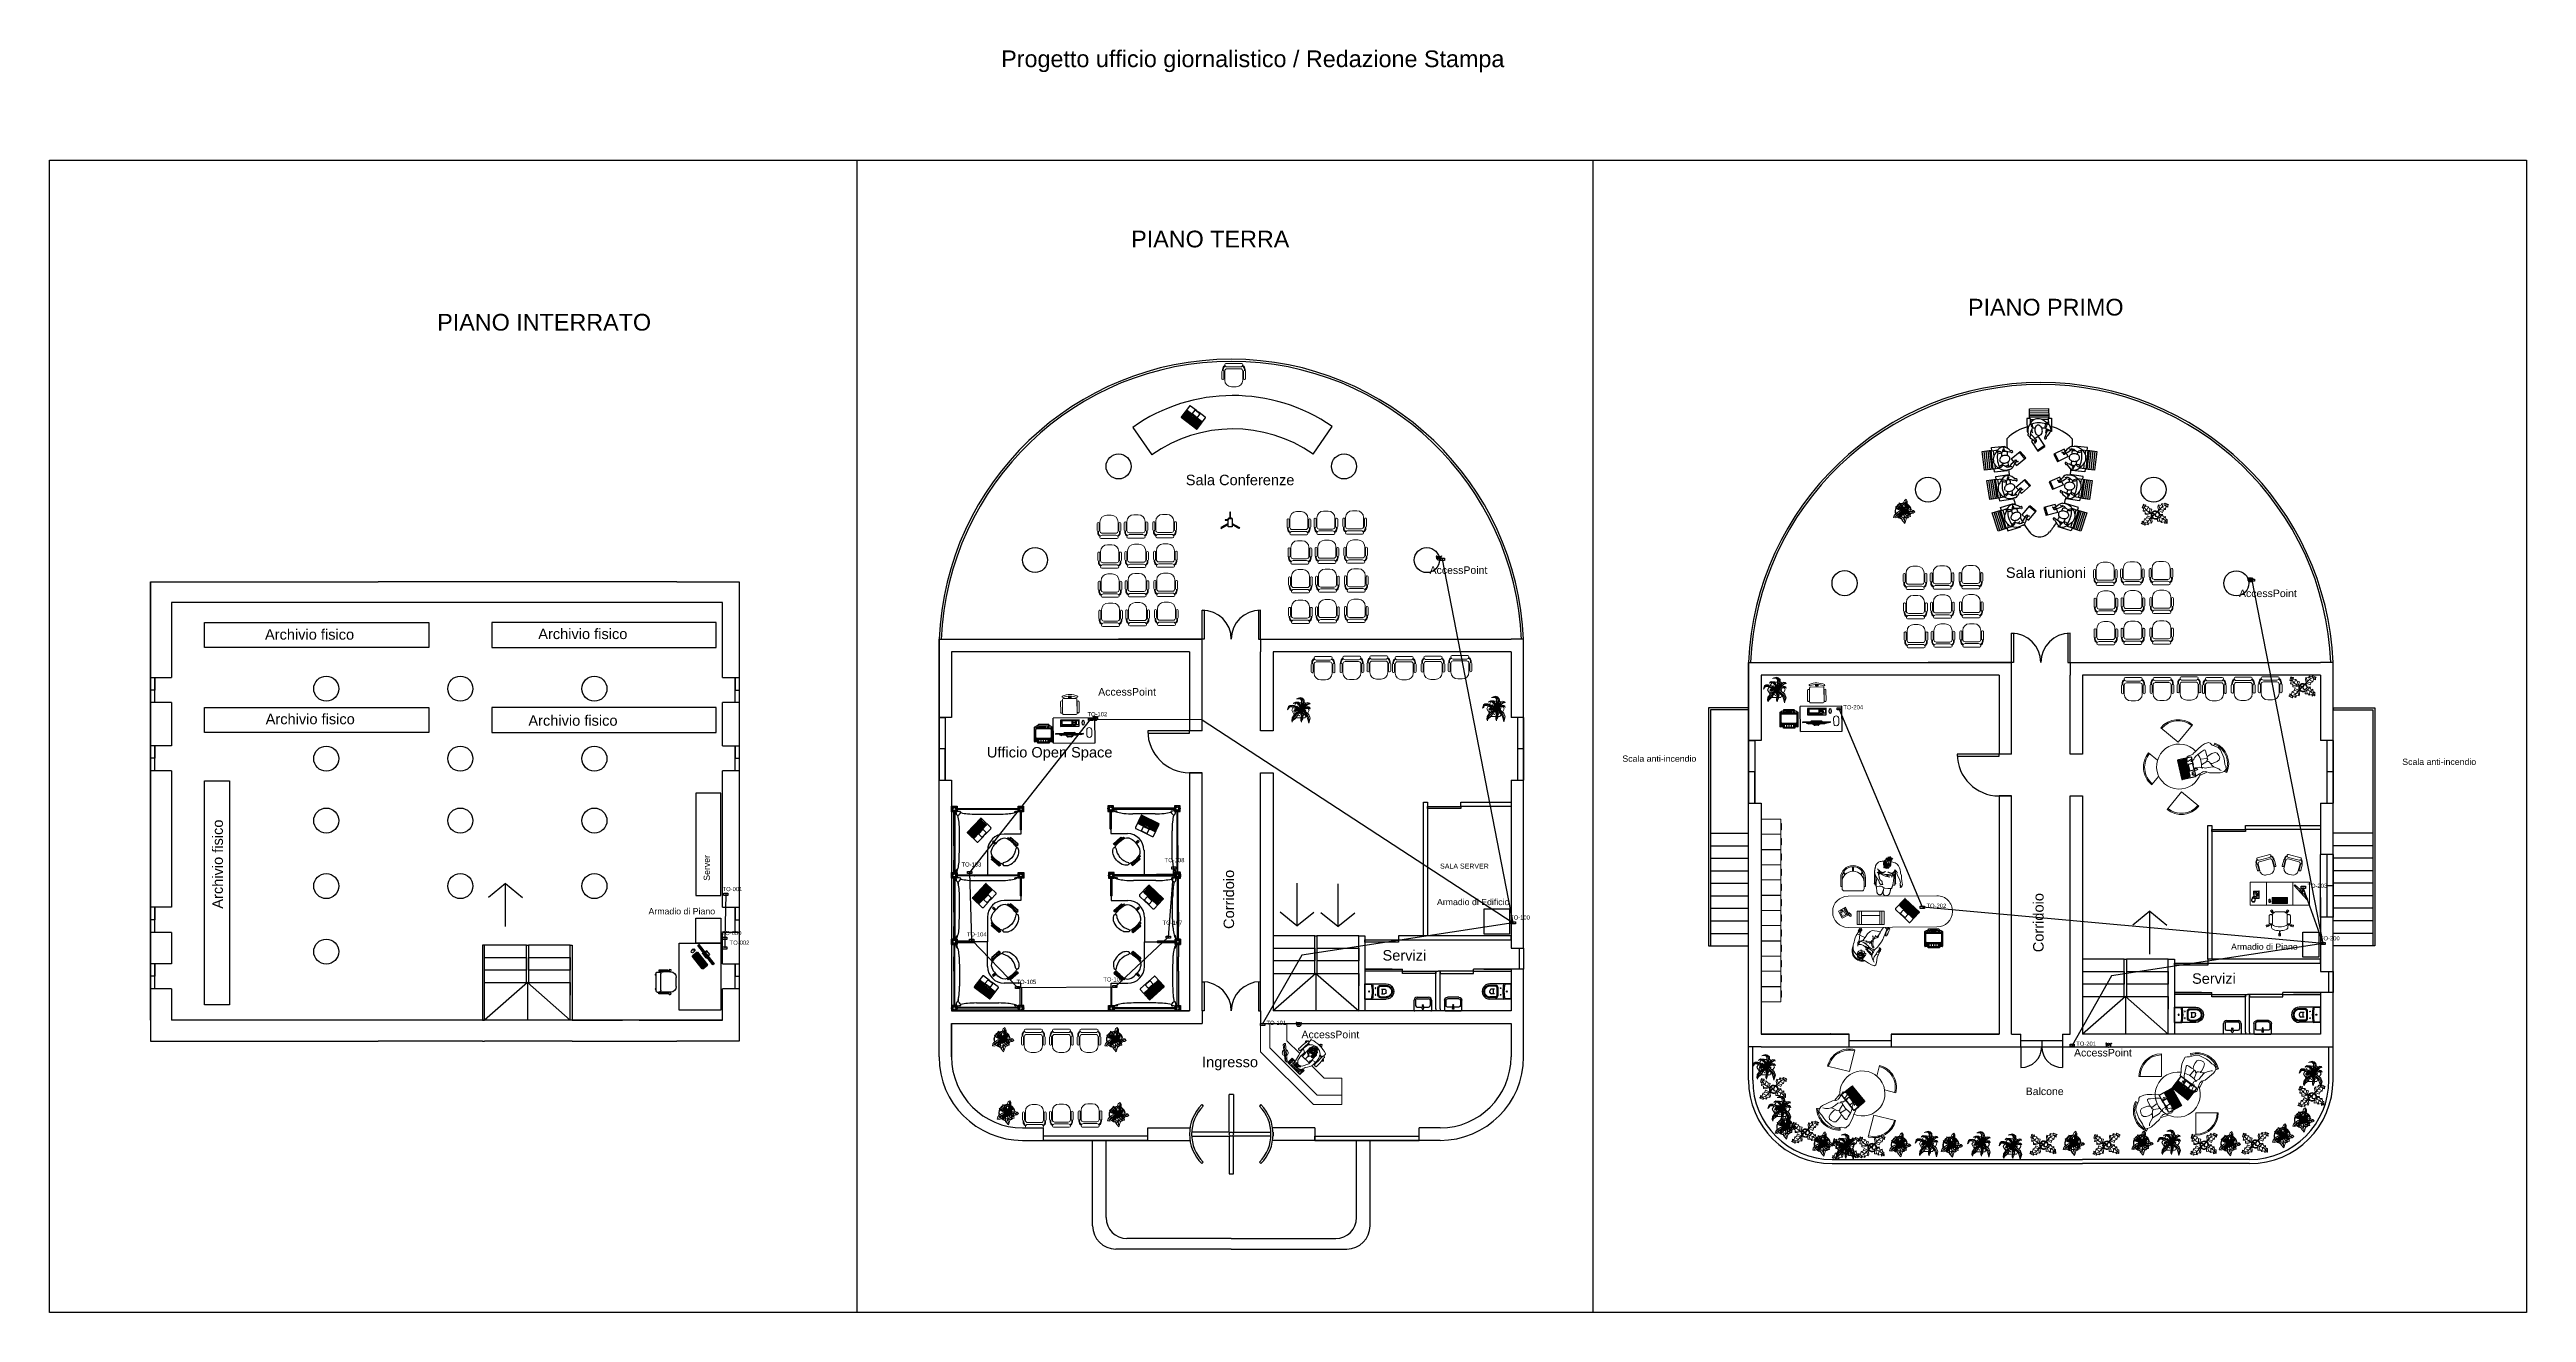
# Model space of a CAD drawing. Header units: millimetres. Extents: x -1911 to 4021, y -174 to 2851.
import ezdxf

# ---------------------------------------------------------------- set-up
doc = ezdxf.new("R2010")
doc.units = ezdxf.units.MM
doc.linetypes.add('CACHE', pattern=[0.375, 0.25, -0.125])
for name, color, linetype in [('ARREDI', 7, 'Continuous'), ('ARREDI_interni', 175, 'Continuous'), ('ARREDI_interni_fini', 251, 'Continuous'), ('Blocchi sanitari - Sanitary blocks', 7, 'Continuous'), ('COMPUTER aw DESK', 175, 'Continuous'), ('COMPUTER DESK', 175, 'Continuous'), ('CONTORNO', 3, 'Continuous'), ('mac_dwg', 7, 'Continuous')]:
    doc.layers.add(name, color=color, linetype=linetype)
for name, color, linetype, lineweight in [('ARREDI attrezzature - furniture', 175, 'Continuous', 9), ('PERSONE - people', 251, 'Continuous', 5), ('PIANTA - plant', 94, 'Continuous', 13)]:
    doc.layers.add(name, color=color, linetype=linetype, lineweight=lineweight)
doc.layers.add('FIORITURA - flower', color=7, linetype='Continuous', lineweight=0, true_color=0xeb00eb)
doc.layers.add('VERDE prato - green grass', color=7, linetype='Continuous', lineweight=13, true_color=0xd3e2a7)
doc.styles.get("Standard").update_dxf_attribs({"font": 'arial.ttf'})

msp = doc.modelspace()

# ---------------------------------------------------------------- texts
at = {"attachment_point": 1}
for s, width, heights, insert, char_height in [('\\A1;Progetto ufficio giornalistico / Redazione Stampa', 1248.133, [128], (368.3, 2848.6), 40), ('\\A1;PIANO TERRA', 428.972, [66.4], (679.6, 2417), 40), ('\\A1;PIANO PRIMO', 428.972, [66.4], (2683.6, 2253.8), 40), ('\\A1;PIANO INTERRATO', 562.103, [85.4], (-982.4, 2217.7), 40), ('\\A1; Sala Conferenze', 285.704, [72.7], (800.7, 1832.5), 25), ('\\A1;AccessPoint', 258.048, [66.4], (1394.2, 1613.1), 18), ('\\A1; Sala riunioni', 258.048, [66.4], (2764.7, 1610.6), 25), ('\\A1;AccessPoint', 258.048, [66.4], (3332.8, 1557.5), 18), ('\\A1;Archivio fisico', 258.048, [66.4], (-1394.8, 1462.5), 25), ('\\A1;Archivio fisico', 258.048, [66.4], (-740.4, 1463.9), 25), ('\\A1;AccessPoint', 258.048, [66.4], (600.6, 1321.6), 18), ('\\A1;Archivio fisico', 258.048, [66.4], (-1393.2, 1260), 25), ('\\A1;Archivio fisico', 258.048, [66.4], (-764, 1256.4), 25), ('\\A1;Ufficio Open Space', 331.041, [98.6], (333.9, 1180.4), 25), ('\\A1;Scala anti-incendio', 306.685, [49], (1856, 1160.1), 15), ('\\A1;Scala anti-incendio', 306.685, [49], (3723.7, 1152.5), 15), ('\\A1;SALA SERVER', 306.685, [49], (1419.5, 901.2), 12), ('\\A1;Armadio di Piano', 306.685, [49], (-476.4, 794.6), 15), ('\\A1;Armadio di Edificio', 306.685, [49], (1411.9, 816.8), 15), ('\\A1;Servizi', 258.048, [66.4], (1281.5, 694.1), 25), ('\\A1;Armadio di Piano', 306.685, [49], (3313.7, 709.8), 15), ('\\A1;Servizi', 258.048, [66.4], (3220.2, 638.5), 25), ('\\A1;AccessPoint', 258.048, [66.4], (1087.5, 501), 18), ('\\A1;Ingresso', 258.048, [66.4], (849.4, 438.7), 25), ('\\A1;AccessPoint', 258.048, [66.4], (2937.6, 457.4), 18), ('\\A1;Balcone', 258.048, [66.4], (2821.9, 364.9), 18)]:
    msp.add_mtext_dynamic_manual_height_columns(s, width=width, gutter_width=12.5, heights=heights, dxfattribs=dict(at, insert=insert, char_height=char_height))
at = {"color": 242, "true_color": 0xcd2027, "char_height": 10, "attachment_point": 1}
for s, insert in [('TO-102', (574.9, 1264.1)), ('TO-204', (2385.1, 1280.7)), ('TO-103', (273.3, 904.2)), ('TO-108', (759.8, 914.6)), ('TO-001', (-298.9, 845.3)), ('TO-203', (3496.5, 853.1)), ('TO-100', (1587.1, 777.3)), ('TO-202', (2584.3, 805.3)), ('TO-000', (-301.1, 740)), ('TO-002', (-282, 717)), ('TO-104', (285.9, 736.9)), ('TO-107', (754.9, 764.6)), ('TO-200', (3526.4, 727.4)), ('TO-105', (404.9, 623)), ('TO-106', (612.9, 628.9)), ('TO-101', (1003.5, 524.9)), ('TO-201', (2942.8, 475))]:
    msp.add_mtext_dynamic_manual_height_columns(s, width=50.393, gutter_width=12.5, heights=[2.87], dxfattribs=dict(at, insert=insert))
at = {"attachment_point": 1, "rotation": 90}
for s, width, heights, insert, char_height in [('\\A1;Archivio fisico', 258.048, [66.4], (-1520.7, 793.3), 25), ('\\A1;Server', 306.685, [49], (-344.3, 860.2), 15), ('\\A1;Corridoio', 258.048, [66.4], (901, 744.7), 25), ('\\A1;Corridoio', 258.048, [66.4], (2839.7, 689), 25)]:
    msp.add_mtext_dynamic_manual_height_columns(s, width=width, gutter_width=12.5, heights=heights, dxfattribs=dict(at, insert=insert, char_height=char_height))

# ---------------------------------------------------------------- blocks, each defined once
blk = doc.blocks.new('Riunione')
at = {"layer": 'ARREDI', "linetype": 'Continuous'}
for p, q in [((1866.472, 698.787), (1866.392, 698.785)), ((1866.392, 698.785), (1866.398, 698.435)), ((1866.458, 699.031), (1866.953, 699.04)), ((1866.462, 698.786), (1866.458, 699.031)), ((1866.459, 698.981), (1866.954, 698.99)), ((1866.46, 698.931), (1866.955, 698.94)), ((1866.461, 698.881), (1866.956, 698.89)), ((1866.956, 698.85), (1866.462, 698.841)), ((1866.957, 698.82), (1866.462, 698.811)), ((1866.472, 698.787), (1866.475, 698.656)), ((1866.577, 698.752), (1866.473, 698.75)), ((1866.484, 698.67), (1866.474, 698.67)), ((1866.948, 698.758), (1866.791, 698.756)), ((1866.949, 698.678), (1866.892, 698.677)), ((1866.947, 698.795), (1867.027, 698.796)), ((1866.947, 698.795), (1866.95, 698.636)), ((1866.953, 699.04), (1866.957, 698.795)), ((1867.027, 698.796), (1867.033, 698.446)), ((1865.468, 698.028), (1865.815, 698.067)), ((1865.477, 697.948), (1865.468, 698.028)), ((1865.815, 698.067), (1865.819, 698.038)), ((1866.398, 698.435), (1866.411, 698.436)), ((1866.519, 698.452), (1866.494, 698.452)), ((1866.561, 698.226), (1866.507, 698.187)), ((1866.507, 698.187), (1866.676, 697.932)), ((1866.597, 698.148), (1866.619, 698.197)), ((1866.685, 698.313), (1866.598, 698.252)), ((1866.623, 698.193), (1866.602, 698.141)), ((1866.633, 698.229), (1866.629, 698.22)), ((1866.637, 698.231), (1866.633, 698.229)), ((1866.634, 698.217), (1866.637, 698.224)), ((1866.637, 698.224), (1866.637, 698.231)), ((1866.658, 697.956), (1866.84, 698.081)), ((1866.676, 697.932), (1866.856, 698.056)), ((1866.685, 698.313), (1866.856, 698.056)), ((1866.917, 698.459), (1866.893, 698.459)), ((1866.926, 698.503), (1866.926, 698.5)), ((1867.033, 698.446), (1867.004, 698.445)), ((1867.621, 698.067), (1867.619, 698.054)), ((1867.969, 698.028), (1867.621, 698.067)), ((1867.96, 697.948), (1867.969, 698.028)), ((1865.232, 697.931), (1865.475, 697.958)), ((1865.287, 697.439), (1865.232, 697.931)), ((1865.337, 697.445), (1865.282, 697.937)), ((1865.531, 697.466), (1865.287, 697.439)), ((1865.387, 697.45), (1865.331, 697.942)), ((1865.436, 697.456), (1865.381, 697.948)), ((1865.421, 697.952), (1865.476, 697.46)), ((1865.451, 697.955), (1865.506, 697.464)), ((1865.477, 697.948), (1865.634, 697.966)), ((1865.513, 697.952), (1865.53, 697.796)), ((1865.53, 697.476), (1865.66, 697.491)), ((1865.53, 697.476), (1865.539, 697.397)), ((1865.539, 697.397), (1865.886, 697.436)), ((1865.554, 697.584), (1865.566, 697.48)), ((1865.593, 697.961), (1865.599, 697.904)), ((1865.645, 697.499), (1865.646, 697.489)), ((1865.769, 697.955), (1865.772, 697.955)), ((1865.813, 697.95), (1865.816, 697.926)), ((1865.858, 697.555), (1865.861, 697.53)), ((1865.886, 697.436), (1865.885, 697.449)), ((1865.981, 697.733), (1866.22, 697.928)), ((1865.981, 697.733), (1866.05, 697.652)), ((1866.074, 697.693), (1866.067, 697.693)), ((1866.067, 697.693), (1866.069, 697.689)), ((1866.069, 697.689), (1866.079, 697.686)), ((1866.082, 697.691), (1866.074, 697.693)), ((1866.079, 697.618), (1866.123, 697.567)), ((1866.154, 697.661), (1866.102, 697.678)), ((1866.106, 697.683), (1866.16, 697.666)), ((1866.123, 697.567), (1866.361, 697.76)), ((1866.339, 697.74), (1866.197, 697.909)), ((1866.361, 697.76), (1866.22, 697.928)), ((1867.361, 697.991), (1867.086, 697.856)), ((1867.086, 697.856), (1867.186, 697.661)), ((1867.112, 697.871), (1867.213, 697.675)), ((1867.463, 697.798), (1867.186, 697.661)), ((1867.352, 697.875), (1867.303, 697.903)), ((1867.31, 697.906), (1867.356, 697.878)), ((1867.392, 697.932), (1867.361, 697.991)), ((1867.374, 697.861), (1867.381, 697.857)), ((1867.386, 697.86), (1867.378, 697.865)), ((1867.381, 697.857), (1867.387, 697.856)), ((1867.387, 697.856), (1867.386, 697.86)), ((1867.463, 697.798), (1867.413, 697.892)), ((1867.55, 697.436), (1867.553, 697.465)), ((1867.898, 697.397), (1867.55, 697.436)), ((1867.578, 697.549), (1867.581, 697.574)), ((1867.621, 697.535), (1867.617, 697.535)), ((1867.622, 697.945), (1867.625, 697.97)), ((1867.907, 697.476), (1867.749, 697.494)), ((1867.791, 697.489), (1867.797, 697.546)), ((1867.96, 697.948), (1867.83, 697.963)), ((1867.843, 697.952), (1867.844, 697.961)), ((1867.871, 697.48), (1867.888, 697.637)), ((1867.907, 697.476), (1867.898, 697.397)), ((1868.149, 697.439), (1867.906, 697.466)), ((1867.912, 697.849), (1867.924, 697.952)), ((1867.931, 697.464), (1867.986, 697.955)), ((1867.96, 697.46), (1868.016, 697.952)), ((1867.961, 697.958), (1868.204, 697.931)), ((1868.055, 697.948), (1868, 697.456)), ((1868.105, 697.942), (1868.05, 697.45)), ((1868.155, 697.937), (1868.099, 697.445)), ((1868.204, 697.931), (1868.149, 697.439)), ((1865.351, 697.171), (1865.594, 697.207)), ((1865.424, 696.682), (1865.351, 697.171)), ((1865.473, 696.689), (1865.401, 697.179)), ((1865.522, 696.696), (1865.45, 697.186)), ((1865.572, 696.704), (1865.5, 697.193)), ((1865.539, 697.199), (1865.612, 696.709)), ((1865.569, 697.204), (1865.641, 696.714)), ((1865.583, 697.276), (1865.93, 697.328)), ((1865.595, 697.197), (1865.583, 697.276)), ((1865.595, 697.197), (1865.752, 697.22)), ((1865.631, 697.203), (1865.654, 697.047)), ((1865.664, 696.727), (1865.794, 696.746)), ((1865.685, 696.836), (1865.7, 696.733)), ((1865.711, 697.214), (1865.719, 697.157)), ((1865.779, 696.754), (1865.78, 696.744)), ((1865.887, 697.214), (1865.89, 697.215)), ((1865.93, 697.328), (1865.934, 697.299)), ((1865.932, 697.211), (1865.935, 697.186)), ((1865.99, 696.817), (1865.994, 696.792)), ((1866.106, 697), (1866.339, 697.202)), ((1866.106, 697), (1866.178, 696.922)), ((1866.201, 696.963), (1866.194, 696.963)), ((1866.194, 696.963), (1866.196, 696.959)), ((1866.196, 696.959), (1866.206, 696.956)), ((1866.209, 696.961), (1866.201, 696.963)), ((1866.209, 696.888), (1866.254, 696.839)), ((1866.282, 696.934), (1866.23, 696.949)), ((1866.234, 696.954), (1866.288, 696.939)), ((1866.254, 696.839), (1866.485, 697.04)), ((1866.464, 697.019), (1866.317, 697.183)), ((1866.485, 697.04), (1866.339, 697.202)), ((1867.245, 697.261), (1866.965, 697.135)), ((1866.965, 697.135), (1867.058, 696.938)), ((1866.992, 697.149), (1867.085, 696.95)), ((1867.34, 697.064), (1867.058, 696.938)), ((1867.231, 697.145), (1867.183, 697.175)), ((1867.191, 697.178), (1867.236, 697.148)), ((1867.274, 697.201), (1867.245, 697.261)), ((1867.253, 697.131), (1867.26, 697.126)), ((1867.265, 697.129), (1867.257, 697.135)), ((1867.26, 697.126), (1867.266, 697.125)), ((1867.266, 697.125), (1867.265, 697.129)), ((1867.34, 697.064), (1867.293, 697.16)), ((1867.446, 696.812), (1867.449, 696.836)), ((1867.488, 696.796), (1867.484, 696.796)), ((1867.504, 697.205), (1867.508, 697.23)), ((1867.507, 697.328), (1867.505, 697.315)), ((1867.853, 697.276), (1867.507, 697.328)), ((1867.772, 696.727), (1867.615, 696.75)), ((1867.656, 696.744), (1867.665, 696.801)), ((1867.841, 697.197), (1867.712, 697.216)), ((1867.724, 697.205), (1867.726, 697.214)), ((1867.736, 696.733), (1867.759, 696.888)), ((1867.79, 697.099), (1867.805, 697.203)), ((1867.795, 696.714), (1867.867, 697.204)), ((1867.825, 696.709), (1867.897, 697.199)), ((1867.841, 697.197), (1867.853, 697.276)), ((1867.843, 697.207), (1868.085, 697.171)), ((1867.937, 697.193), (1867.864, 696.704)), ((1867.986, 697.186), (1867.914, 696.696)), ((1868.036, 697.179), (1867.963, 696.689)), ((1868.085, 697.171), (1868.013, 696.682)), ((1865.666, 696.717), (1865.424, 696.682)), ((1865.492, 696.332), (1865.726, 696.405)), ((1865.641, 695.86), (1865.492, 696.332)), ((1865.689, 695.875), (1865.54, 696.347)), ((1865.736, 695.89), (1865.588, 696.362)), ((1865.784, 695.905), (1865.636, 696.377)), ((1865.664, 696.727), (1865.676, 696.648)), ((1865.674, 696.389), (1865.822, 695.916)), ((1865.676, 696.648), (1866.022, 696.699)), ((1865.702, 696.398), (1865.851, 695.925)), ((1865.705, 696.472), (1866.039, 696.577)), ((1865.729, 696.396), (1865.705, 696.472)), ((1865.729, 696.396), (1865.88, 696.443)), ((1865.764, 696.407), (1865.811, 696.257)), ((1865.84, 696.431), (1865.858, 696.376)), ((1866.014, 696.458), (1866.018, 696.459)), ((1866.022, 696.699), (1866.02, 696.712)), ((1866.039, 696.577), (1866.048, 696.549)), ((1866.059, 696.462), (1866.067, 696.439)), ((1866.265, 696.281), (1866.463, 696.518)), ((1866.265, 696.281), (1866.349, 696.215)), ((1866.364, 696.26), (1866.358, 696.258)), ((1866.358, 696.258), (1866.361, 696.255)), ((1866.361, 696.255), (1866.37, 696.254)), ((1866.372, 696.259), (1866.364, 696.26)), ((1866.384, 696.187), (1866.436, 696.146)), ((1866.449, 696.244), (1866.395, 696.251)), ((1866.398, 696.256), (1866.454, 696.25)), ((1866.436, 696.146), (1866.633, 696.38)), ((1866.615, 696.356), (1866.444, 696.495)), ((1866.633, 696.38), (1866.463, 696.518)), ((1867.128, 696.552), (1866.832, 696.472)), ((1866.832, 696.472), (1866.893, 696.262)), ((1866.861, 696.482), (1866.922, 696.27)), ((1867.191, 696.343), (1866.893, 696.262)), ((1867.096, 696.44), (1867.054, 696.477)), ((1867.062, 696.479), (1867.102, 696.442)), ((1867.116, 696.423), (1867.122, 696.417)), ((1867.127, 696.419), (1867.12, 696.426)), ((1867.122, 696.417), (1867.128, 696.415)), ((1867.128, 696.415), (1867.127, 696.419)), ((1867.147, 696.488), (1867.128, 696.552)), ((1867.191, 696.343), (1867.16, 696.445)), ((1867.256, 696.077), (1867.263, 696.101)), ((1867.375, 696.457), (1867.383, 696.481)), ((1867.397, 696.577), (1867.393, 696.565)), ((1867.731, 696.472), (1867.397, 696.577)), ((1867.414, 696.699), (1867.418, 696.728)), ((1867.76, 696.648), (1867.414, 696.699)), ((1867.53, 695.953), (1867.577, 696.103)), ((1867.707, 696.396), (1867.582, 696.435)), ((1867.586, 695.925), (1867.734, 696.398)), ((1867.593, 696.422), (1867.596, 696.431)), ((1867.614, 695.916), (1867.763, 696.389)), ((1867.641, 696.307), (1867.673, 696.407)), ((1867.801, 696.377), (1867.652, 695.905)), ((1867.849, 696.362), (1867.7, 695.89)), ((1867.707, 696.396), (1867.731, 696.472)), ((1867.71, 696.405), (1867.944, 696.332)), ((1867.896, 696.347), (1867.748, 695.875)), ((1867.772, 696.727), (1867.76, 696.648)), ((1868.013, 696.682), (1867.77, 696.717)), ((1867.944, 696.332), (1867.795, 695.86)), ((1865.875, 695.933), (1865.641, 695.86)), ((1865.872, 695.943), (1865.996, 695.982)), ((1865.872, 695.943), (1865.896, 695.866)), ((1865.875, 696.053), (1865.906, 695.953)), ((1865.896, 695.866), (1866.23, 695.971)), ((1865.98, 695.987), (1865.983, 695.978)), ((1866.179, 696.082), (1866.186, 696.058)), ((1866.23, 695.971), (1866.226, 695.984)), ((1867.207, 695.971), (1867.216, 695.999)), ((1867.541, 695.866), (1867.207, 695.971)), ((1867.295, 696.055), (1867.292, 696.056)), ((1867.565, 695.943), (1867.414, 695.99)), ((1867.453, 695.978), (1867.471, 696.032)), ((1867.565, 695.943), (1867.541, 695.866)), ((1867.795, 695.86), (1867.562, 695.933))]:
    blk.add_line(p, q, dxfattribs=at)
for centre, radius, start, end in [((1866.7, 698.52), 0.263, 129.68636, 161.50392), ((1866.709, 698.105), 0.566, 72.1888, 110.21688), ((1866.688, 698.534), 0.244, 54.02481, 129.68636), ((1866.611, 698.428), 0.375, 38.26998, 54.02481), ((1866.824, 698.488), 0.195, 3.09903, 68.02099), ((1865.794, 697.855), 0.195, 98.55085, 163.47282), ((1865.775, 698.019), 0.03, 76.21494, 111.11735), ((1865.726, 698.016), 0.0617, 318.41597, 31.16593), ((1865.683, 697.644), 0.416, 46.75459, 76.21494), ((1866.72, 697.411), 1.2, 103.78888, 134.99197), ((1873.5, 698.259), 7.629, 180, 181.83939), ((1866.707, 698.464), 0.297, 151.21104, 197.38023), ((1866.44, 698.359), 0.0225, 136.96294, 192.12485), ((1866.516, 698.391), 0.105, 200.14123, 228.1174), ((1866.751, 698.596), 0.416, 222.95562, 245.97531), ((1866.438, 698.382), 0.0466, 320.17283, 1.9058), ((1866.621, 698.399), 0.138, 153.96766, 186.47815), ((1866.418, 698.355), 0.0752, 330.36053, 24.24169), ((1866.428, 698.555), 0.118, 352.4078, 60.83523), ((1866.627, 698.652), 0.141, 177.48449, 232.96513), ((1866.176, 698.006), 0.488, 29.95287, 50.60584), ((1865.442, 699.087), 1.228, 329.2829, 333.3853), ((1866.703, 698.49), 0.188, 179.69905, 206.1296), ((1866.607, 699.015), 0.479, 262.59747, 269.78544), ((1866.62, 698.214), 0.0387, 176.30742, 254.76451), ((1866.786, 698.49), 0.191, 171.92011, 188.3588), ((1866.6, 698.146), 0.00325, 139.4202, 163.69828), ((1866.599, 698.147), 0.00148, 103.08182, 139.4202), ((1866.602, 698.145), 0.00518, 163.69828, 179.95284), ((1866.604, 698.145), 0.00793, 179.95284, 193.08182), ((1866.604, 698.145), 0.00793, 193.08182, 206.21079), ((1866.602, 698.144), 0.00518, 206.21079, 222.46535), ((1866.739, 698.497), 0.143, 152.89601, 171.92011), ((1866.786, 698.49), 0.191, 188.3588, 204.7975), ((1866.599, 698.147), 0.00148, 66.74343, 103.08182), ((1866.601, 698.143), 0.00325, 222.46535, 246.74343), ((1866.719, 698.339), 0.149, 216.47367, 236.42258), ((1866.598, 698.145), 0.00325, 42.46535, 66.74343), ((1866.6, 698.141), 0.00148, 246.74343, 283.08182), ((1866.596, 698.144), 0.00518, 26.21079, 42.46535), ((1866.6, 698.141), 0.00148, 283.08182, 319.4202), ((1866.594, 698.143), 0.00793, 13.08182, 26.21079), ((1866.599, 698.142), 0.00325, 319.4202, 343.69828), ((1866.594, 698.143), 0.00793, 359.95284, 13.08182), ((1866.597, 698.143), 0.00518, 343.69828, 359.95284), ((1866.707, 698.513), 0.107, 128.53699, 152.89601), ((1866.743, 698.47), 0.143, 204.7975, 223.82159), ((1866.619, 698.197), 0.0221, 260.31117, 39.90055), ((1866.62, 698.196), 0.00148, 103.08182, 108.30499), ((1866.62, 698.196), 0.00148, 66.74343, 103.08182), ((1866.619, 698.194), 0.00325, 42.46535, 66.74343), ((1866.618, 698.193), 0.00518, 26.21079, 42.46535), ((1866.615, 698.192), 0.00793, 13.08182, 26.21079), ((1866.615, 698.192), 0.00793, 7.63158, 13.08182), ((1866.684, 698.542), 0.0702, 98.3588, 128.53699), ((1866.717, 698.446), 0.107, 223.82159, 248.18061), ((1866.687, 698.557), 0.056, 68.18061, 103.27635), ((1866.703, 698.412), 0.0702, 248.18061, 278.3588), ((1866.665, 698.503), 0.114, 43.82159, 68.18061), ((1866.703, 698.412), 0.0702, 278.3588, 308.53699), ((1866.68, 698.44), 0.107, 308.53699, 332.89601), ((1866.645, 698.483), 0.143, 24.7975, 43.82159), ((1866.829, 698.782), 0.242, 256.29355, 280.18788), ((1866.601, 698.463), 0.191, 8.3588, 24.7975), ((1866.649, 698.457), 0.143, 332.89601, 351.92011), ((1866.601, 698.463), 0.191, 351.92011, 8.3588), ((1866.732, 698.381), 0.149, 320.85549, 340.8044), ((1866.869, 698.275), 0.0221, 157.37751, 296.9669), ((1866.98, 698.573), 0.121, 131.23346, 195.76044), ((1866.818, 698.623), 0.0952, 298.81988, 25.24707), ((1866.978, 698.664), 0.169, 227.41787, 258.9385), ((1867.184, 698.294), 0.314, 139.4228, 173.03886), ((1866.863, 698.291), 0.0387, 293.95493, 20.97065), ((1866.649, 698.502), 0.247, 339.0088, 3.45645), ((1866.625, 698.618), 0.416, 311.30276, 340.76311), ((1866.826, 698.495), 0.1, 343.8049, 2.52282), ((1866.986, 698.493), 0.0402, 172.73031, 248.69529), ((1866.991, 698.54), 0.0617, 222.96414, 295.7141), ((1866.72, 697.411), 1.2, 45.0079, 76.59164), ((1866.99, 698.49), 0.03, 340.76311, 15.66552), ((1867.735, 697.696), 0.416, 125.59687, 148.61656), ((1867.562, 697.955), 0.105, 102.78248, 130.75865), ((1867.54, 698.035), 0.0225, 39.60419, 94.7661), ((1867.609, 697.757), 0.297, 53.8523, 100.02148), ((1865.761, 697.715), 0.244, 149.47664, 225.13819), ((1865.873, 697.648), 0.375, 133.72181, 149.47664), ((1865.774, 697.728), 0.263, 225.13819, 256.95575), ((1865.66, 697.836), 0.0952, 34.27171, 120.6989), ((1865.694, 698.002), 0.121, 226.68529, 291.21227), ((1866.186, 697.777), 0.566, 167.64063, 205.66871), ((1865.765, 697.454), 0.118, 87.85963, 156.28705), ((1865.649, 697.643), 0.141, 272.93632, 328.41696), ((1865.738, 697.711), 0.056, 163.63244, 198.72818), ((1865.794, 697.695), 0.114, 139.27342, 163.63244), ((1865.753, 697.71), 0.0702, 193.81063, 223.98882), ((1865.779, 697.736), 0.107, 223.98882, 248.34784), ((1865.815, 697.677), 0.143, 120.24932, 139.27342), ((1865.829, 697.741), 0.297, 246.66287, 292.83205), ((1865.5, 697.832), 0.242, 351.74538, 15.63971), ((1865.604, 697.991), 0.169, 322.8697, 354.39032), ((1865.792, 697.769), 0.143, 248.34784, 267.37193), ((1865.839, 697.635), 0.191, 103.81063, 120.24932), ((1865.797, 697.68), 0.247, 74.46062, 98.90828), ((1865.29, 697.589), 0.479, 358.0493, 5.23727), ((1865.773, 698.015), 0.0402, 268.18214, 344.14712), ((1865.953, 698.232), 0.314, 234.87463, 268.49069), ((1865.786, 697.856), 0.1, 79.25673, 97.97465), ((1865.329, 696.422), 1.228, 64.73472, 68.83713), ((1865.795, 697.817), 0.191, 267.37193, 283.81063), ((1865.839, 697.635), 0.191, 87.37193, 103.81063), ((1865.803, 697.734), 0.188, 275.15088, 301.58143), ((1865.795, 697.817), 0.191, 283.81063, 300.24932), ((1865.841, 697.683), 0.143, 68.34784, 87.37193), ((1865.901, 697.661), 0.138, 249.41949, 281.92998), ((1873.5, 698.259), 7.629, 182.49711, 183.30294), ((1865.819, 697.775), 0.143, 300.24932, 319.27342), ((1865.855, 697.716), 0.107, 43.98882, 68.34784), ((1873.5, 698.259), 7.629, 184.54967, 185.53404), ((1873.5, 698.259), 7.629, 184.54967, 185.53404), ((1873.5, 698.259), 7.629, 186.04561, 187.22625), ((1873.5, 698.259), 7.629, 186.04561, 187.22625), ((1865.846, 697.752), 0.107, 319.27342, 343.63244), ((1865.965, 697.463), 0.0752, 65.81235, 119.69352), ((1866.335, 697.256), 0.488, 125.40469, 146.05767), ((1865.936, 697.48), 0.0466, 55.62466, 97.35763), ((1865.881, 697.742), 0.0702, 13.81063, 43.98882), ((1865.909, 697.773), 0.149, 56.30732, 76.25623), ((1865.958, 697.485), 0.0225, 232.41476, 287.57668), ((1865.881, 697.742), 0.0702, 343.63244, 13.81063), ((1865.919, 697.558), 0.105, 295.59306, 323.56923), ((1865.986, 697.913), 0.0387, 29.40675, 116.42248), ((1866.001, 697.92), 0.0221, 252.82934, 32.41872), ((1865.693, 697.772), 0.416, 318.40745, 341.42713), ((1865.952, 697.765), 0.149, 311.92549, 331.87441), ((1866.103, 697.679), 0.0221, 355.763, 135.35238), ((1866.086, 697.678), 0.0387, 271.75924, 350.21634), ((1866.105, 697.678), 0.00325, 137.91717, 162.19526), ((1866.104, 697.679), 0.00148, 198.53365, 203.75682), ((1866.104, 697.679), 0.00148, 162.19526, 198.53364), ((1866.107, 697.677), 0.00518, 121.66262, 137.91717), ((1866.108, 697.675), 0.00793, 108.53364, 121.66262), ((1866.108, 697.675), 0.00793, 103.08341, 108.53364), ((1866.156, 697.662), 0.00325, 137.91717, 162.19526), ((1866.155, 697.663), 0.00148, 162.19526, 198.53364), ((1866.155, 697.663), 0.00148, 198.53364, 234.87203), ((1866.158, 697.661), 0.00518, 121.66262, 137.91717), ((1866.156, 697.664), 0.00325, 234.87203, 259.15011), ((1866.159, 697.658), 0.00793, 108.53364, 121.66262), ((1866.156, 697.666), 0.00518, 259.15011, 275.40466), ((1866.156, 697.669), 0.00793, 275.40466, 288.53364), ((1866.159, 697.658), 0.00793, 95.40466, 108.53364), ((1866.159, 697.661), 0.00518, 79.15011, 95.40466), ((1866.156, 697.669), 0.00793, 288.53364, 301.66262), ((1866.159, 697.663), 0.00325, 54.87203, 79.15011), ((1866.157, 697.666), 0.00518, 301.66262, 317.91717), ((1866.16, 697.665), 0.00148, 18.53364, 54.87203), ((1866.159, 697.665), 0.00325, 317.91717, 342.19526), ((1866.16, 697.665), 0.00148, 342.19526, 18.53364), ((1867.305, 697.904), 0.00325, 125.1066, 149.38468), ((1867.303, 697.905), 0.00148, 149.38468, 185.72307), ((1867.304, 697.906), 0.00325, 222.06145, 246.33954), ((1867.303, 697.905), 0.00148, 185.72307, 222.06145), ((1867.306, 697.902), 0.00518, 108.85205, 125.1066), ((1867.305, 697.908), 0.00518, 246.33954, 262.59409), ((1867.307, 697.9), 0.00793, 95.72307, 108.85205), ((1867.306, 697.91), 0.00793, 262.59409, 275.72307), ((1867.307, 697.9), 0.00793, 82.59409, 95.72307), ((1867.306, 697.91), 0.00793, 275.72307, 288.85205), ((1867.307, 697.902), 0.00518, 66.33954, 82.59409), ((1867.306, 697.908), 0.00518, 288.85205, 305.1066), ((1867.308, 697.904), 0.00325, 42.06145, 66.33954), ((1867.308, 697.906), 0.00325, 305.1066, 329.38468), ((1867.309, 697.905), 0.00148, 5.72307, 42.06145), ((1867.309, 697.905), 0.00148, 329.38468, 5.72307), ((1867.356, 697.878), 0.0221, 162.95242, 302.54181), ((1867.373, 697.875), 0.0387, 78.94867, 157.40577), ((1867.352, 697.883), 0.00793, 275.72307, 288.85205), ((1867.352, 697.883), 0.00793, 270.27283, 275.72307), ((1867.352, 697.88), 0.00518, 288.85205, 305.1066), ((1867.354, 697.879), 0.00325, 305.1066, 329.38468), ((1867.355, 697.878), 0.00148, 5.72307, 10.94624), ((1867.355, 697.878), 0.00148, 329.38468, 5.72307), ((1867.484, 697.761), 0.149, 119.11492, 139.06383), ((1867.402, 697.62), 0.0221, 60.01877, 199.60815), ((1867.418, 697.624), 0.0387, 196.59618, 283.6119), ((1867.224, 698.342), 0.488, 292.59412, 313.24709), ((1867.524, 697.743), 0.149, 223.49674, 243.44565), ((1867.773, 697.819), 0.416, 213.94401, 243.40437), ((1867.38, 697.305), 0.314, 42.06405, 75.68011), ((1867.558, 697.767), 0.0702, 150.82186, 181.00005), ((1867.558, 697.767), 0.0702, 181.00005, 211.17824), ((1867.538, 698.058), 0.0752, 233.00178, 286.88294), ((1867.59, 697.75), 0.107, 126.46285, 150.82186), ((1867.59, 697.786), 0.107, 211.17824, 235.53726), ((1867.611, 697.721), 0.143, 107.43875, 126.46285), ((1867.563, 698.035), 0.0466, 222.81408, 264.54706), ((1867.61, 697.816), 0.143, 235.53726, 254.56136), ((1867.654, 697.809), 0.247, 241.65005, 266.0977), ((1867.556, 697.85), 0.138, 56.60891, 89.1194), ((1867.603, 697.477), 0.0402, 75.37157, 151.33654), ((1867.626, 697.675), 0.191, 91.00005, 107.43875), ((1867.623, 697.862), 0.191, 254.56136, 271.00005), ((1867.636, 697.757), 0.188, 82.3403, 108.77086), ((1867.625, 697.635), 0.1, 246.44615, 265.16407), ((1867.6, 697.473), 0.03, 243.40437, 278.30678), ((1867.649, 697.466), 0.0617, 125.60539, 198.35535), ((1867.618, 697.638), 0.195, 265.74028, 330.66225), ((1867.773, 697.463), 0.169, 130.05913, 161.57975), ((1867.626, 697.675), 0.191, 74.56136, 91.00005), ((1867.623, 697.862), 0.191, 271.00005, 287.43875), ((1868.389, 698.932), 1.228, 231.92415, 236.02655), ((1867.682, 697.472), 0.121, 33.87472, 98.4017), ((1867.753, 697.627), 0.0952, 201.46114, 287.88832), ((1867.91, 697.595), 0.242, 158.9348, 182.82913), ((1867.639, 697.721), 0.143, 55.53726, 74.56136), ((1867.637, 697.816), 0.143, 287.43875, 306.46285), ((1868.169, 697.785), 0.479, 165.23873, 172.42669), ((1867.806, 697.812), 0.141, 80.12575, 135.60638), ((1867.735, 698.022), 0.118, 255.04906, 323.47648), ((1867.659, 697.751), 0.107, 31.17824, 55.53726), ((1867.654, 697.794), 0.114, 306.46285, 330.82186), ((1867.69, 697.77), 0.0702, 1.00005, 31.17824), ((1867.705, 697.765), 0.056, 330.82186, 5.91761), ((1867.253, 697.801), 0.566, 334.83005, 12.85813), ((1867.587, 697.857), 0.375, 300.91124, 316.66606), ((1867.666, 697.757), 0.263, 32.32761, 64.14517), ((1867.682, 697.767), 0.244, 316.66606, 32.32761), ((1865.887, 696.974), 0.244, 151.46973, 227.13128), ((1866.002, 696.911), 0.375, 135.71491, 151.46973), ((1865.9, 696.987), 0.263, 227.13128, 258.94884), ((1865.915, 697.115), 0.195, 100.54395, 165.46592), ((1865.782, 697.091), 0.0952, 36.26481, 122.69199), ((1865.811, 697.259), 0.121, 228.67839, 293.20537), ((1866.31, 697.051), 0.566, 169.63372, 207.6618), ((1865.9, 696.714), 0.118, 89.85272, 158.28015), ((1865.778, 696.898), 0.141, 274.92941, 330.41005), ((1865.864, 696.97), 0.056, 165.62553, 200.72127), ((1865.921, 696.955), 0.114, 141.26652, 165.62553), ((1865.879, 696.969), 0.0702, 195.80372, 225.98191), ((1865.905, 696.995), 0.107, 225.98191, 250.34093), ((1865.943, 696.937), 0.143, 122.24242, 141.26652), ((1865.622, 697.082), 0.242, 353.73847, 17.6328), ((1865.721, 697.245), 0.169, 324.8628, 356.38342), ((1865.968, 696.897), 0.191, 105.80372, 122.24242), ((1865.917, 697.029), 0.143, 250.34093, 269.36503), ((1865.924, 696.94), 0.247, 84.67247, 100.90137), ((1865.891, 697.279), 0.03, 78.20804, 113.11044), ((1865.842, 697.273), 0.0617, 320.40906, 33.15902), ((1865.889, 697.274), 0.0402, 270.17524, 346.14021), ((1866.061, 697.497), 0.314, 236.86772, 270.48378), ((1865.908, 697.116), 0.1, 81.24982, 99.96774), ((1865.421, 696.831), 0.479, 0.0424, 7.23036), ((1865.812, 696.901), 0.416, 48.74768, 78.20804), ((1865.501, 695.666), 1.228, 66.72782, 70.83022), ((1865.917, 697.077), 0.191, 269.36503, 285.80372), ((1865.968, 696.897), 0.191, 89.36503, 105.80372), ((1870.126, 697.793), 4.222, 188.00066, 189.62153), ((1870.126, 697.793), 4.222, 188.00066, 189.62153), ((1865.929, 696.995), 0.188, 277.14397, 297.30712), ((1865.917, 697.077), 0.191, 285.80372, 302.24242), ((1865.969, 696.945), 0.143, 70.34093, 89.36503), ((1866.03, 696.925), 0.138, 251.41258, 283.92307), ((1870.126, 697.793), 4.222, 192.16185, 193.77772), ((1870.126, 697.793), 4.222, 192.16185, 193.77772), ((1865.981, 696.979), 0.107, 45.98191, 70.34093), ((1865.943, 697.036), 0.143, 302.24242, 321.26652), ((1865.971, 697.014), 0.107, 321.26652, 345.62553), ((1866.006, 697.005), 0.0702, 15.80372, 45.98191), ((1866.1, 696.729), 0.0752, 67.80545, 121.68661), ((1866.477, 696.535), 0.488, 127.39779, 148.05076), ((1866.07, 696.745), 0.0466, 57.61775, 99.35073), ((1866.033, 697.037), 0.149, 58.30041, 78.24932), ((1866.006, 697.005), 0.0702, 345.62553, 15.80372), ((1866.105, 697.179), 0.0387, 31.39985, 118.41557), ((1866.051, 696.822), 0.105, 297.58615, 325.56232), ((1866.12, 697.187), 0.0221, 254.82244, 34.41182), ((1865.817, 697.028), 0.416, 320.40054, 343.42023), ((1866.077, 697.03), 0.149, 313.91859, 333.8675), ((1866.23, 696.95), 0.0221, 357.75609, 137.34548), ((1866.213, 696.948), 0.0387, 273.75234, 352.20943), ((1866.234, 696.948), 0.00518, 123.65572, 139.91027), ((1866.233, 696.949), 0.00325, 139.91027, 164.18835), ((1866.231, 696.95), 0.00148, 164.18835, 200.52674), ((1866.231, 696.95), 0.00148, 200.52674, 205.74991), ((1866.236, 696.946), 0.00793, 110.52674, 123.65572), ((1866.236, 696.946), 0.00793, 105.0765, 110.52674), ((1866.284, 696.935), 0.00325, 139.91027, 164.18835), ((1866.283, 696.935), 0.00148, 164.18835, 200.52674), ((1866.283, 696.935), 0.00148, 200.52674, 236.86512), ((1866.286, 696.934), 0.00518, 123.65572, 139.91027), ((1866.284, 696.937), 0.00325, 236.86512, 261.14321), ((1866.287, 696.931), 0.00793, 110.52674, 123.65572), ((1866.284, 696.939), 0.00518, 261.14321, 277.39776), ((1866.287, 696.931), 0.00793, 97.39776, 110.52674), ((1866.283, 696.941), 0.00793, 277.39776, 290.52674), ((1866.287, 696.934), 0.00518, 81.14321, 97.39776), ((1866.283, 696.941), 0.00793, 290.52674, 303.65572), ((1866.287, 696.936), 0.00325, 56.86512, 81.14321), ((1866.285, 696.939), 0.00518, 303.65572, 319.91027), ((1866.288, 696.937), 0.00148, 20.52674, 56.86512), ((1866.286, 696.938), 0.00325, 319.91027, 344.18835), ((1866.288, 696.937), 0.00148, 344.18835, 20.52674), ((1867.185, 697.175), 0.00325, 123.11351, 147.39159), ((1867.183, 697.176), 0.00148, 147.39159, 183.72997), ((1867.183, 697.176), 0.00148, 183.72997, 220.06836), ((1867.185, 697.178), 0.00325, 220.06836, 244.34644), ((1867.186, 697.174), 0.00518, 106.85895, 123.11351), ((1867.186, 697.179), 0.00518, 244.34644, 260.601), ((1867.187, 697.171), 0.00793, 93.72997, 106.85895), ((1867.186, 697.182), 0.00793, 260.601, 273.72997), ((1867.187, 697.171), 0.00793, 80.601, 93.72997), ((1867.186, 697.182), 0.00793, 273.72997, 286.85895), ((1867.187, 697.174), 0.00518, 64.34644, 80.601), ((1867.187, 697.179), 0.00518, 286.85895, 303.11351), ((1867.188, 697.176), 0.00325, 40.06836, 64.34644), ((1867.188, 697.178), 0.00325, 303.11351, 327.39159), ((1867.189, 697.177), 0.00148, 3.72997, 40.06836), ((1867.189, 697.177), 0.00148, 327.39159, 3.72997), ((1867.236, 697.148), 0.0221, 160.95933, 300.54871), ((1867.252, 697.145), 0.0387, 76.95557, 155.41267), ((1867.231, 697.153), 0.00793, 268.27974, 273.72997), ((1867.231, 697.153), 0.00793, 273.72997, 286.85895), ((1867.232, 697.151), 0.00518, 286.85895, 303.11351), ((1867.233, 697.149), 0.00325, 303.11351, 327.39159), ((1867.234, 697.148), 0.00148, 3.72998, 8.95315), ((1867.234, 697.148), 0.00148, 327.39159, 3.72997), ((1867.359, 697.026), 0.149, 117.12182, 137.07074), ((1867.272, 696.889), 0.0221, 58.02567, 197.61506), ((1867.289, 696.892), 0.0387, 194.60309, 281.61881), ((1867.608, 696.953), 0.416, 123.60378, 146.62346), ((1867.399, 697.007), 0.149, 221.50365, 241.45256), ((1867.119, 697.616), 0.488, 290.60102, 311.254), ((1867.65, 697.074), 0.416, 211.95092, 241.41127), ((1867.239, 696.575), 0.314, 40.07096, 73.68702), ((1867.434, 697.03), 0.0702, 148.82877, 179.00696), ((1867.434, 697.03), 0.0702, 179.00696, 209.18515), ((1867.466, 697.048), 0.107, 209.18515, 233.54417), ((1867.465, 697.011), 0.107, 124.46975, 148.82877), ((1867.424, 697.321), 0.0752, 231.00868, 284.88985), ((1867.444, 697.218), 0.105, 100.78939, 128.76556), ((1867.487, 697.077), 0.143, 233.54417, 252.56826), ((1867.485, 696.982), 0.143, 105.44565, 124.46975), ((1867.531, 697.069), 0.247, 239.65695, 264.10461), ((1867.448, 697.297), 0.0466, 220.82099, 262.55396), ((1867.425, 697.299), 0.0225, 37.61109, 92.77301), ((1867.468, 696.739), 0.0402, 73.37847, 149.34345), ((1867.435, 697.114), 0.138, 54.61582, 87.12631), ((1867.484, 697.018), 0.297, 51.8592, 98.02839), ((1867.501, 697.123), 0.191, 252.56826, 269.00696), ((1867.498, 696.936), 0.191, 89.00696, 105.44565), ((1867.514, 696.726), 0.0617, 123.6123, 196.36226), ((1867.496, 696.895), 0.1, 244.45306, 263.17098), ((1867.511, 697.018), 0.188, 80.34721, 106.77776), ((1867.489, 696.899), 0.195, 263.74718, 328.66915), ((1867.638, 696.718), 0.169, 128.06603, 159.58665), ((1867.501, 697.123), 0.191, 269.00696, 285.44565), ((1867.498, 696.936), 0.191, 72.56826, 89.00696), ((1868.305, 698.166), 1.228, 229.93105, 234.03346), ((1867.547, 696.731), 0.121, 31.88162, 96.4086), ((1867.624, 696.883), 0.0952, 199.46804, 285.89523), ((1867.779, 696.846), 0.242, 156.94171, 180.83604), ((1867.514, 697.077), 0.143, 285.44565, 304.46975), ((1867.512, 696.982), 0.143, 53.54417, 72.56826), ((1868.044, 697.027), 0.479, 163.24563, 170.4336), ((1867.62, 697.279), 0.118, 253.05596, 321.48339), ((1867.683, 697.067), 0.141, 78.13265, 133.61329), ((1867.53, 697.053), 0.114, 304.46975, 328.82877), ((1867.534, 697.01), 0.107, 29.18515, 53.54417), ((1867.566, 697.028), 0.0702, 359.00696, 29.18515), ((1867.58, 697.023), 0.056, 328.82877, 3.92451), ((1867.13, 697.074), 0.566, 332.83696, 10.86504), ((1867.465, 697.119), 0.375, 298.91814, 314.67297), ((1867.541, 697.016), 0.263, 30.33452, 62.15208), ((1867.557, 697.026), 0.244, 314.67297, 30.33452), ((1866.053, 696.221), 0.244, 160.52781, 236.18936), ((1866.176, 696.177), 0.375, 144.77299, 160.52781), ((1865.954, 697.002), 0.297, 248.65597, 294.82515), ((1866.058, 696.365), 0.195, 109.60203, 174.524), ((1865.93, 696.32), 0.0952, 45.32289, 131.75007), ((1865.933, 696.49), 0.121, 237.73647, 302.26344), ((1866.458, 696.363), 0.566, 178.6918, 216.71988), ((1866.089, 696.208), 0.114, 150.3246, 174.68361), ((1866.031, 696.213), 0.056, 174.68361, 209.77935), ((1866.046, 696.215), 0.0702, 204.8618, 235.03999), ((1865.774, 696.286), 0.242, 2.79655, 26.69088), ((1866.113, 696.194), 0.143, 131.3005, 150.3246), ((1866.009, 696.523), 0.03, 87.26612, 122.16852), ((1865.846, 696.462), 0.169, 333.92088, 5.4415), ((1865.961, 696.51), 0.0617, 329.46714, 42.2171), ((1866.067, 696.245), 0.107, 235.03999, 259.39901), ((1865.99, 696.137), 0.416, 57.80576, 87.26612), ((1866.095, 696.193), 0.247, 85.5118, 109.95945), ((1866.007, 696.518), 0.0402, 279.23332, 355.19829), ((1866.142, 696.765), 0.314, 245.9258, 279.54186), ((1866.05, 696.365), 0.1, 90.3079, 109.02582), ((1866.145, 696.158), 0.191, 114.8618, 131.3005), ((1870.126, 697.793), 4.222, 194.7552, 197.25719), ((1870.126, 697.793), 4.222, 194.7552, 197.25719), ((1866.073, 696.28), 0.143, 259.39901, 278.42311), ((1866.145, 696.158), 0.191, 98.42311, 114.8618), ((1865.615, 696.007), 0.479, 9.10048, 16.28844), ((1866.092, 696.751), 0.0225, 234.40786, 289.56977), ((1866.066, 696.328), 0.191, 278.42311, 294.8618), ((1866.138, 696.205), 0.143, 79.39901, 98.42311), ((1868.016, 697.089), 1.999, 198.44486, 201.82953), ((1868.016, 697.089), 1.999, 198.44486, 201.82953), ((1866.091, 696.248), 0.188, 286.20205, 312.6326), ((1866.066, 696.328), 0.191, 294.8618, 311.3005), ((1866.145, 696.24), 0.107, 55.03999, 79.39901), ((1866.098, 696.292), 0.143, 311.3005, 330.3246), ((1866.187, 696.306), 0.149, 67.35849, 87.3074), ((1866.166, 696.27), 0.0702, 24.8618, 55.03999), ((1866.236, 696.458), 0.0387, 40.45793, 127.47365), ((1868.016, 697.089), 1.999, 205.9759, 209.36336), ((1868.016, 697.089), 1.999, 205.9759, 209.36336), ((1866.129, 696.274), 0.107, 330.3246, 354.68361), ((1866.166, 696.27), 0.0702, 354.68361, 24.8618), ((1866.249, 696.468), 0.0221, 263.88052, 43.4699), ((1866.704, 695.88), 0.488, 136.45587, 157.10884), ((1865.975, 696.264), 0.416, 329.45862, 352.47831), ((1866.231, 696.307), 0.149, 322.97667, 342.92558), ((1866.395, 696.251), 0.0221, 6.81417, 146.40356), ((1866.379, 696.247), 0.0387, 282.81042, 1.26751), ((1866.4, 696.25), 0.00518, 132.7138, 148.96835), ((1866.398, 696.251), 0.00325, 148.96835, 173.24643), ((1866.396, 696.252), 0.00148, 173.24643, 209.58482), ((1866.396, 696.252), 0.00148, 209.58482, 214.80799), ((1866.401, 696.248), 0.00793, 119.58482, 132.7138), ((1866.401, 696.248), 0.00793, 114.13458, 119.58482), ((1866.453, 696.244), 0.00518, 132.7138, 148.96835), ((1866.451, 696.245), 0.00325, 148.96835, 173.24643), ((1866.449, 696.245), 0.00148, 173.24643, 209.58482), ((1866.449, 696.245), 0.00148, 209.58482, 245.9232), ((1866.455, 696.242), 0.00793, 119.58482, 132.7138), ((1866.45, 696.247), 0.00325, 245.9232, 270.20129), ((1866.45, 696.249), 0.00518, 270.20129, 286.45584), ((1866.455, 696.242), 0.00793, 106.45584, 119.58482), ((1866.449, 696.251), 0.00793, 286.45584, 299.58482), ((1866.454, 696.245), 0.00518, 90.20129, 106.45584), ((1866.449, 696.251), 0.00793, 299.58482, 312.7138), ((1866.454, 696.247), 0.00325, 65.9232, 90.20129), ((1866.454, 696.248), 0.00148, 29.58482, 65.9232), ((1866.451, 696.249), 0.00518, 312.7138, 328.96835), ((1866.454, 696.248), 0.00148, 353.24643, 29.58482), ((1866.453, 696.248), 0.00325, 328.96835, 353.24643), ((1867.054, 696.479), 0.00148, 138.33351, 174.67189), ((1867.056, 696.477), 0.00325, 114.05543, 138.33351), ((1867.054, 696.479), 0.00148, 174.67189, 211.01028), ((1867.056, 696.48), 0.00325, 211.01028, 235.28836), ((1867.056, 696.476), 0.00518, 97.80087, 114.05543), ((1867.057, 696.481), 0.00518, 235.28836, 251.54292), ((1867.058, 696.484), 0.00793, 251.54292, 264.67189), ((1867.057, 696.473), 0.00793, 84.67189, 97.80087), ((1867.058, 696.484), 0.00793, 264.67189, 277.80087), ((1867.057, 696.473), 0.00793, 71.54292, 84.67189), ((1867.058, 696.476), 0.00518, 55.28836, 71.54292), ((1867.058, 696.481), 0.00518, 277.80087, 294.05543), ((1867.059, 696.479), 0.00325, 294.05543, 318.33351), ((1867.059, 696.477), 0.00325, 31.01028, 55.28836), ((1867.06, 696.478), 0.00148, 318.33351, 354.67189), ((1867.06, 696.478), 0.00148, 354.67189, 31.01028), ((1867.097, 696.181), 0.0221, 48.96759, 188.55698), ((1867.113, 696.181), 0.0387, 185.54501, 272.56073), ((1867.101, 696.442), 0.0221, 151.90125, 291.49063), ((1867.117, 696.436), 0.0387, 67.8975, 146.35459), ((1867.098, 696.448), 0.00793, 259.22166, 264.67189), ((1867.098, 696.448), 0.00793, 264.67189, 277.80087), ((1867.098, 696.445), 0.00518, 277.80087, 294.05543), ((1867.099, 696.444), 0.00325, 294.05543, 318.33351), ((1867.1, 696.442), 0.00148, 318.33351, 354.67189), ((1867.1, 696.442), 0.00148, 354.6719, 359.89507), ((1867.204, 696.303), 0.149, 108.06374, 128.01266), ((1867.24, 696.278), 0.149, 212.44557, 232.39448), ((1867.499, 696.304), 0.416, 202.89284, 232.35319), ((1867.439, 696.191), 0.416, 114.5457, 137.56538), ((1867.015, 695.876), 0.314, 31.01288, 64.62894), ((1867.06, 696.923), 0.488, 281.54295, 302.19592), ((1867.278, 696.295), 0.0702, 169.94888, 200.12707), ((1867.278, 696.295), 0.0702, 139.77069, 169.94888), ((1867.313, 696.308), 0.107, 200.12707, 224.48609), ((1867.381, 696.318), 0.247, 230.59887, 255.04653), ((1867.306, 696.271), 0.107, 115.41167, 139.77069), ((1867.338, 696.333), 0.143, 224.48609, 243.51019), ((1867.315, 696.584), 0.0752, 221.95061, 275.83177), ((1867.322, 696.239), 0.143, 96.38758, 115.41167), ((1867.318, 696.479), 0.105, 91.73131, 119.70748), ((1867.36, 696.376), 0.191, 243.51019, 259.94888), ((1867.431, 695.955), 0.169, 119.00795, 150.52857), ((1867.334, 696.556), 0.0466, 211.76291, 253.49588), ((1867.327, 696.191), 0.191, 79.94888, 96.38758), ((1867.312, 696.561), 0.0225, 28.55302, 83.71493), ((1867.292, 696.377), 0.138, 45.55774, 78.06823), ((1867.36, 696.376), 0.191, 259.94888, 276.38758), ((1867.353, 696.27), 0.188, 71.28913, 97.71968), ((1867.327, 696.275), 0.297, 42.80112, 88.97031), ((1867.443, 696.119), 0.0952, 190.40996, 276.83715), ((1867.344, 695.981), 0.121, 22.82354, 87.35052), ((1867.591, 696.058), 0.242, 147.88363, 171.77796), ((1867.327, 696.191), 0.191, 63.51019, 79.94888), ((1867.365, 696.328), 0.143, 276.38758, 295.41167), ((1868.317, 697.279), 1.228, 220.87297, 224.97538), ((1867.348, 696.234), 0.143, 44.48609, 63.51019), ((1867.377, 696.302), 0.114, 295.41167, 319.77069), ((1867.881, 696.196), 0.479, 154.18755, 161.37552), ((1866.986, 696.386), 0.566, 323.77888, 1.80696), ((1867.501, 696.511), 0.118, 243.99788, 312.42531), ((1867.53, 696.292), 0.141, 69.07457, 124.55521), ((1867.374, 696.259), 0.107, 20.12707, 44.48609), ((1867.465, 696.735), 0.03, 241.41127, 276.31368), ((1867.422, 696.265), 0.056, 319.77069, 354.86643), ((1867.408, 696.272), 0.0702, 349.94888, 20.12707), ((1867.382, 696.264), 0.263, 21.27644, 53.094), ((1867.4, 696.271), 0.244, 305.61489, 21.27644), ((1866.063, 696.236), 0.263, 236.18936, 268.00692), ((1866.107, 695.966), 0.118, 98.9108, 167.33823), ((1865.957, 696.129), 0.141, 283.98749, 339.46813), ((1866.115, 696.259), 0.297, 257.71405, 303.88323), ((1865.877, 694.869), 1.228, 75.7859, 79.8883), ((1866.201, 696.195), 0.138, 260.47066, 292.98115), ((1866.301, 696.013), 0.0752, 76.86353, 130.74469), ((1866.27, 696.024), 0.0466, 66.67583, 108.40881), ((1866.29, 696.033), 0.0225, 243.46594, 298.62785), ((1866.239, 696.097), 0.105, 306.64423, 334.6204), ((1868.016, 697.089), 1.999, 211.99627, 218.84109), ((1868.016, 697.089), 1.999, 211.99627, 218.84109), ((1866.72, 696.047), 0.336, 218.84109, 270), ((1866.717, 696.047), 0.336, 270, 321.15891), ((1867.267, 696.001), 0.0402, 64.32039, 140.28537), ((1867.263, 695.999), 0.03, 232.35319, 267.2556), ((1867.31, 695.982), 0.0617, 114.55422, 187.30418), ((1867.313, 696.156), 0.195, 254.6891, 319.61107), ((1867.319, 696.152), 0.1, 235.39498, 254.1129), ((1867.323, 696.377), 0.375, 289.86006, 305.61489)]:
    blk.add_arc(centre, radius, start, end, dxfattribs=at)
at = {"layer": 'ARREDI', "linetype": 'Continuous', "extrusion": (0, 0, -1)}
for centre, radius, start, end in [((-1859.94, 698.259), 7.629, 180, 181.56674), ((-1859.94, 698.259), 7.629, 185.84238, 187.11404), ((-1859.94, 698.259), 7.629, 184.28916, 185.12368), ((-1859.94, 698.259), 7.629, 182.03642, 183.05923), ((-1863.314, 697.793), 4.222, 194.43723, 196.82435), ((-1863.314, 697.793), 4.222, 191.65607, 193.18915), ((-1863.314, 697.793), 4.222, 187.86567, 189.09515), ((-1865.423, 697.089), 1.999, 205.17053, 208.29505), ((-1865.423, 697.089), 1.999, 198.44486, 200.8531), ((-1865.423, 697.089), 1.999, 210.29948, 218.84109)]:
    blk.add_arc(centre, radius, start, end, dxfattribs=at)
blk = doc.blocks.new('AccessPoint')
for p, q in [((1003.5, 1113.1), (1002.4, 1113.1)), ((1002.4, 1113.1), (1002.4, 1112.3)), ((1002.4, 1112.3), (1008.1, 1107.4)), ((1008.9, 1108.2), (1003.5, 1113.1)), ((1008.1, 1107.4), (1008.9, 1108.2)), ((1008.9, 1108.2), (1014.9, 1113.3)), ((1009.8, 1107.7), (1008.9, 1108.2)), ((1015.6, 1112.7), (1009.8, 1107.7)), ((1014.9, 1113.3), (1015.6, 1113.3)), ((1015.6, 1113.3), (1015.6, 1112.7))]:
    blk.add_line(p, q)
blk.add_circle((1008.9, 1108.2), 5)
blk = doc.blocks.new('portatile')
at = {"layer": 'mac_dwg'}
blk.add_line((1459.6, 504.9), (1462, 504.9), dxfattribs=at)
for points in [[(1468.2, 523.7), (1421.3, 523.7, 0.414214), (1420.9, 523.3), (1420.9, 523, 0.414214), (1421.3, 522.6), (1468.2, 522.6, 0.414214), (1468.6, 523), (1468.6, 523.3, 0.414214)], [(1441.1, 489), (1441.1, 489, -0.414214), (1441.5, 489.4), (1448, 489.4, -0.414214), (1448.4, 489), (1448.4, 489), (1466.6, 489, 0.414214), (1468.6, 490.9), (1468.6, 520.7, 0.414214), (1466.6, 522.6), (1422.9, 522.6, 0.414214), (1420.9, 520.7), (1420.9, 490.9, 0.414214), (1422.9, 489)], [(1465.3, 520.1), (1424.2, 520.1, 0.414214), (1423.6, 519.5), (1423.6, 503.1, 0.414214), (1424.2, 502.5), (1465.3, 502.5, 0.414214), (1465.9, 503.1), (1465.9, 519.5, 0.414214)], [(1427, 518.9), (1424.9, 518.9, 0.414214), (1424.7, 518.8), (1424.7, 517.8, 0.414214), (1424.9, 517.6), (1427, 517.6, 0.414214), (1427.2, 517.8), (1427.2, 518.8, 0.414214)], [(1426.9, 517.2), (1424.9, 517.2, 0.414214), (1424.7, 517), (1424.7, 515.1, 0.414214), (1424.9, 514.9), (1426.9, 514.9, 0.414214), (1427.1, 515.1), (1427.1, 517, 0.414214)], [(1428.3, 514.4), (1424.9, 514.4, 0.414214), (1424.7, 514.3), (1424.7, 512.4, 0.414214), (1424.9, 512.2), (1428.3, 512.2, 0.414214), (1428.5, 512.4), (1428.5, 514.3, 0.414214)], [(1429, 511.7), (1424.9, 511.7, 0.414214), (1424.7, 511.5), (1424.7, 509.7, 0.414214), (1424.9, 509.5), (1429, 509.5, 0.414214), (1429.2, 509.7), (1429.2, 511.5, 0.414214)], [(1430.4, 509), (1424.9, 509, 0.414214), (1424.7, 508.8), (1424.7, 506.9, 0.414214), (1424.9, 506.7), (1430.4, 506.7, 0.414214), (1430.6, 506.9), (1430.6, 508.8, 0.414214)], [(1426.9, 506.3), (1424.9, 506.3, 0.414214), (1424.7, 506.1), (1424.7, 503.8, 0.414214), (1424.9, 503.6), (1426.9, 503.6, 0.414214), (1427.1, 503.8), (1427.1, 506.1, 0.414214)], [(1429.7, 517.2), (1427.7, 517.2, 0.414214), (1427.5, 517), (1427.5, 515.1, 0.414214), (1427.7, 514.9), (1429.7, 514.9, 0.414214), (1429.9, 515.1), (1429.9, 517, 0.414214)], [(1429.7, 506.3), (1427.7, 506.3, 0.414214), (1427.5, 506.1), (1427.5, 503.8, 0.414214), (1427.7, 503.6), (1429.7, 503.6, 0.414214), (1429.9, 503.8), (1429.9, 506.1, 0.414214)], [(1429.9, 518.9), (1427.8, 518.9, 0.414214), (1427.6, 518.8), (1427.6, 517.8, 0.414214), (1427.8, 517.6), (1429.9, 517.6, 0.414214), (1430.1, 517.8), (1430.1, 518.8, 0.414214)], [(1431.1, 514.4), (1429.1, 514.4, 0.414214), (1428.9, 514.3), (1428.9, 512.4, 0.414214), (1429.1, 512.2), (1431.1, 512.2, 0.414214), (1431.3, 512.4), (1431.3, 514.3, 0.414214)], [(1431.8, 511.7), (1429.8, 511.7, 0.414214), (1429.6, 511.5), (1429.6, 509.7, 0.414214), (1429.8, 509.5), (1431.8, 509.5, 0.414214), (1432, 509.7), (1432, 511.5, 0.414214)], [(1432.5, 517.2), (1430.5, 517.2, 0.414214), (1430.3, 517), (1430.3, 515.1, 0.414214), (1430.5, 514.9), (1432.5, 514.9, 0.414214), (1432.7, 515.1), (1432.7, 517, 0.414214)], [(1432.5, 506.3), (1430.5, 506.3, 0.414214), (1430.3, 506.1), (1430.3, 503.8, 0.414214), (1430.5, 503.6), (1432.5, 503.6, 0.414214), (1432.7, 503.8), (1432.7, 506.1, 0.414214)], [(1432.8, 518.9), (1430.7, 518.9, 0.414214), (1430.5, 518.8), (1430.5, 517.8, 0.414214), (1430.7, 517.6), (1432.8, 517.6, 0.414214), (1433, 517.8), (1433, 518.8, 0.414214)], [(1433.2, 509), (1431.2, 509, 0.414214), (1431, 508.8), (1431, 506.9, 0.414214), (1431.2, 506.7), (1433.2, 506.7, 0.414214), (1433.4, 506.9), (1433.4, 508.8, 0.414214)], [(1433.9, 514.4), (1431.9, 514.4, 0.414214), (1431.7, 514.3), (1431.7, 512.4, 0.414214), (1431.9, 512.2), (1433.9, 512.2, 0.414214), (1434.1, 512.4), (1434.1, 514.3, 0.414214)], [(1434.6, 511.7), (1432.6, 511.7, 0.414214), (1432.4, 511.5), (1432.4, 509.7, 0.414214), (1432.6, 509.5), (1434.6, 509.5, 0.414214), (1434.8, 509.7), (1434.8, 511.5, 0.414214)], [(1435.3, 517.2), (1433.3, 517.2, 0.414214), (1433.1, 517), (1433.1, 515.1, 0.414214), (1433.3, 514.9), (1435.3, 514.9, 0.414214), (1435.5, 515.1), (1435.5, 517, 0.414214)], [(1436, 506.3), (1433.3, 506.3, 0.414214), (1433.1, 506.1), (1433.1, 503.8, 0.414214), (1433.3, 503.6), (1436, 503.6, 0.414214), (1436.2, 503.8), (1436.2, 506.1, 0.414214)], [(1435.6, 518.9), (1433.6, 518.9, 0.414214), (1433.4, 518.8), (1433.4, 517.8, 0.414214), (1433.6, 517.6), (1435.6, 517.6, 0.414214), (1435.8, 517.8), (1435.8, 518.8, 0.414214)], [(1436, 509), (1434, 509, 0.414214), (1433.8, 508.8), (1433.8, 506.9, 0.414214), (1434, 506.7), (1436, 506.7, 0.414214), (1436.2, 506.9), (1436.2, 508.8, 0.414214)], [(1436.7, 514.4), (1434.7, 514.4, 0.414214), (1434.5, 514.3), (1434.5, 512.4, 0.414214), (1434.7, 512.2), (1436.7, 512.2, 0.414214), (1436.9, 512.4), (1436.9, 514.3, 0.414214)], [(1437.4, 511.7), (1435.4, 511.7, 0.414214), (1435.2, 511.5), (1435.2, 509.7, 0.414214), (1435.4, 509.5), (1437.4, 509.5, 0.414214), (1437.6, 509.7), (1437.6, 511.5, 0.414214)], [(1438.1, 517.2), (1436.1, 517.2, 0.414214), (1435.9, 517), (1435.9, 515.1, 0.414214), (1436.1, 514.9), (1438.1, 514.9, 0.414214), (1438.3, 515.1), (1438.3, 517, 0.414214)], [(1438.5, 518.9), (1436.5, 518.9, 0.414214), (1436.3, 518.8), (1436.3, 517.8, 0.414214), (1436.5, 517.6), (1438.5, 517.6, 0.414214), (1438.7, 517.8), (1438.7, 518.8, 0.414214)], [(1438.8, 509), (1436.8, 509, 0.414214), (1436.6, 508.8), (1436.6, 506.9, 0.414214), (1436.8, 506.7), (1438.8, 506.7, 0.414214), (1439, 506.9), (1439, 508.8, 0.414214)], [(1449.9, 506.3), (1436.8, 506.3, 0.414214), (1436.6, 506.1), (1436.6, 503.8, 0.414214), (1436.8, 503.6), (1449.9, 503.6, 0.414214), (1450.1, 503.8), (1450.1, 506.1, 0.414214)], [(1451.8, 501.3), (1437.8, 501.3, 0.414214), (1437.1, 500.6), (1437.1, 490.8, 0.414214), (1437.8, 490.1), (1451.8, 490.1, 0.414214), (1452.5, 490.8), (1452.5, 500.6, 0.414214)], [(1439.5, 514.4), (1437.5, 514.4, 0.414214), (1437.3, 514.3), (1437.3, 512.4, 0.414214), (1437.5, 512.2), (1439.5, 512.2, 0.414214), (1439.7, 512.4), (1439.7, 514.3, 0.414214)], [(1440.1, 511.7), (1438.2, 511.7, 0.414214), (1438, 511.5), (1438, 509.7, 0.414214), (1438.2, 509.5), (1440.1, 509.5, 0.414214), (1440.3, 509.7), (1440.3, 511.5, 0.414214)], [(1440.8, 517.2), (1438.8, 517.2, 0.414214), (1438.7, 517), (1438.7, 515.1, 0.414214), (1438.8, 514.9), (1440.8, 514.9, 0.414214), (1441, 515.1), (1441, 517, 0.414214)], [(1441.5, 518.9), (1439.4, 518.9, 0.414214), (1439.2, 518.8), (1439.2, 517.8, 0.414214), (1439.4, 517.6), (1441.5, 517.6, 0.414214), (1441.7, 517.8), (1441.7, 518.8, 0.414214)], [(1441.6, 509), (1439.6, 509, 0.414214), (1439.4, 508.8), (1439.4, 506.9, 0.414214), (1439.6, 506.7), (1441.6, 506.7, 0.414214), (1441.8, 506.9), (1441.8, 508.8, 0.414214)], [(1442.3, 514.4), (1440.2, 514.4, 0.414214), (1440.1, 514.3), (1440.1, 512.4, 0.414214), (1440.2, 512.2), (1442.3, 512.2, 0.414214), (1442.5, 512.4), (1442.5, 514.3, 0.414214)], [(1442.9, 511.7), (1441, 511.7, 0.414214), (1440.8, 511.5), (1440.8, 509.7, 0.414214), (1441, 509.5), (1442.9, 509.5, 0.414214), (1443.1, 509.7), (1443.1, 511.5, 0.414214)], [(1443.7, 517.2), (1441.7, 517.2, 0.414214), (1441.5, 517), (1441.5, 515.1, 0.414214), (1441.7, 514.9), (1443.7, 514.9, 0.414214), (1443.9, 515.1), (1443.9, 517, 0.414214)], [(1444.4, 518.9), (1442.3, 518.9, 0.414214), (1442.1, 518.8), (1442.1, 517.8, 0.414214), (1442.3, 517.6), (1444.4, 517.6, 0.414214), (1444.5, 517.8), (1444.5, 518.8, 0.414214)], [(1444.4, 509), (1442.3, 509, 0.414214), (1442.1, 508.8), (1442.1, 506.9, 0.414214), (1442.3, 506.7), (1444.4, 506.7, 0.414214), (1444.5, 506.9), (1444.5, 508.8, 0.414214)], [(1445, 514.4), (1443, 514.4, 0.414214), (1442.8, 514.3), (1442.8, 512.4, 0.414214), (1443, 512.2), (1445, 512.2, 0.414214), (1445.2, 512.4), (1445.2, 514.3, 0.414214)], [(1445.8, 511.7), (1443.8, 511.7, 0.414214), (1443.6, 511.5), (1443.6, 509.7, 0.414214), (1443.8, 509.5), (1445.8, 509.5, 0.414214), (1445.9, 509.7), (1445.9, 511.5, 0.414214)], [(1446.4, 517.2), (1444.4, 517.2, 0.414214), (1444.2, 517), (1444.2, 515.1, 0.414214), (1444.4, 514.9), (1446.4, 514.9, 0.414214), (1446.6, 515.1), (1446.6, 517, 0.414214)], [(1447.1, 509), (1445.1, 509, 0.414214), (1444.9, 508.8), (1444.9, 506.9, 0.414214), (1445.1, 506.7), (1447.1, 506.7, 0.414214), (1447.3, 506.9), (1447.3, 508.8, 0.414214)], [(1447.2, 518.9), (1445.2, 518.9, 0.414214), (1445, 518.8), (1445, 517.8, 0.414214), (1445.2, 517.6), (1447.2, 517.6, 0.414214), (1447.4, 517.8), (1447.4, 518.8, 0.414214)], [(1447.8, 514.4), (1445.8, 514.4, 0.414214), (1445.6, 514.3), (1445.6, 512.4, 0.414214), (1445.8, 512.2), (1447.8, 512.2, 0.414214), (1448, 512.4), (1448, 514.3, 0.414214)], [(1448.5, 511.7), (1446.5, 511.7, 0.414214), (1446.3, 511.5), (1446.3, 509.7, 0.414214), (1446.5, 509.5), (1448.5, 509.5, 0.414214), (1448.7, 509.7), (1448.7, 511.5, 0.414214)], [(1449.2, 517.2), (1447.2, 517.2, 0.414214), (1447, 517), (1447, 515.1, 0.414214), (1447.2, 514.9), (1449.2, 514.9, 0.414214), (1449.4, 515.1), (1449.4, 517, 0.414214)], [(1449.9, 509), (1447.9, 509, 0.414214), (1447.7, 508.8), (1447.7, 506.9, 0.414214), (1447.9, 506.7), (1449.9, 506.7, 0.414214), (1450.1, 506.9), (1450.1, 508.8, 0.414214)], [(1450.1, 518.9), (1448, 518.9, 0.414214), (1447.8, 518.8), (1447.8, 517.8, 0.414214), (1448, 517.6), (1450.1, 517.6, 0.414214), (1450.3, 517.8), (1450.3, 518.8, 0.414214)], [(1450.6, 514.4), (1448.6, 514.4, 0.414214), (1448.4, 514.3), (1448.4, 512.4, 0.414214), (1448.6, 512.2), (1450.6, 512.2, 0.414214), (1450.8, 512.4), (1450.8, 514.3, 0.414214)], [(1451.3, 511.7), (1449.4, 511.7, 0.414214), (1449.2, 511.5), (1449.2, 509.7, 0.414214), (1449.4, 509.5), (1451.3, 509.5, 0.414214), (1451.5, 509.7), (1451.5, 511.5, 0.414214)], [(1452, 517.2), (1450, 517.2, 0.414214), (1449.8, 517), (1449.8, 515.1, 0.414214), (1450, 514.9), (1452, 514.9, 0.414214), (1452.2, 515.1), (1452.2, 517, 0.414214)], [(1452.7, 509), (1450.7, 509, 0.414214), (1450.5, 508.8), (1450.5, 506.9, 0.414214), (1450.7, 506.7), (1452.7, 506.7, 0.414214), (1452.9, 506.9), (1452.9, 508.8, 0.414214)], [(1453.4, 506.3), (1450.8, 506.3, 0.414214), (1450.6, 506.1), (1450.6, 503.8, 0.414214), (1450.8, 503.6), (1453.4, 503.6, 0.414214), (1453.6, 503.8), (1453.6, 506.1, 0.414214)], [(1453, 518.9), (1450.9, 518.9, 0.414214), (1450.7, 518.8), (1450.7, 517.8, 0.414214), (1450.9, 517.6), (1453, 517.6, 0.414214), (1453.2, 517.8), (1453.2, 518.8, 0.414214)], [(1453.4, 514.4), (1451.4, 514.4, 0.414214), (1451.2, 514.3), (1451.2, 512.4, 0.414214), (1451.4, 512.2), (1453.4, 512.2, 0.414214), (1453.6, 512.4), (1453.6, 514.3, 0.414214)], [(1454.1, 511.7), (1452.1, 511.7, 0.414214), (1451.9, 511.5), (1451.9, 509.7, 0.414214), (1452.1, 509.5), (1454.1, 509.5, 0.414214), (1454.3, 509.7), (1454.3, 511.5, 0.414214)], [(1454.8, 517.2), (1452.8, 517.2, 0.414214), (1452.6, 517), (1452.6, 515.1, 0.414214), (1452.8, 514.9), (1454.8, 514.9, 0.414214), (1455, 515.1), (1455, 517, 0.414214)], [(1455.5, 509), (1453.5, 509, 0.414214), (1453.3, 508.8), (1453.3, 506.9, 0.414214), (1453.5, 506.7), (1455.5, 506.7, 0.414214), (1455.7, 506.9), (1455.7, 508.8, 0.414214)], [(1455.9, 518.9), (1453.8, 518.9, 0.414214), (1453.6, 518.8), (1453.6, 517.8, 0.414214), (1453.8, 517.6), (1455.9, 517.6, 0.414214), (1456.1, 517.8), (1456.1, 518.8, 0.414214)], [(1456.2, 514.4), (1454.2, 514.4, 0.414214), (1454, 514.3), (1454, 512.4, 0.414214), (1454.2, 512.2), (1456.2, 512.2, 0.414214), (1456.4, 512.4), (1456.4, 514.3, 0.414214)], [(1454.2, 506.3), (1456.2, 506.3, -0.414214), (1456.4, 506.1), (1456.4, 503.8, -0.414214), (1456.2, 503.6), (1454.2, 503.6, -0.414214), (1454.1, 503.8), (1454.1, 506.1, -0.414214)], [(1456.9, 511.7), (1454.9, 511.7, 0.414214), (1454.7, 511.5), (1454.7, 509.7, 0.414214), (1454.9, 509.5), (1456.9, 509.5, 0.414214), (1457.1, 509.7), (1457.1, 511.5, 0.414214)], [(1457.6, 517.2), (1455.6, 517.2, 0.414214), (1455.4, 517), (1455.4, 515.1, 0.414214), (1455.6, 514.9), (1457.6, 514.9, 0.414214), (1457.8, 515.1), (1457.8, 517, 0.414214)], [(1458.3, 509), (1456.3, 509, 0.414214), (1456.1, 508.8), (1456.1, 506.9, 0.414214), (1456.3, 506.7), (1458.3, 506.7, 0.414214), (1458.5, 506.9), (1458.5, 508.8, 0.414214)], [(1458.8, 518.9), (1456.7, 518.9, 0.414214), (1456.5, 518.8), (1456.5, 517.8, 0.414214), (1456.7, 517.6), (1458.8, 517.6, 0.414214), (1459, 517.8), (1459, 518.8, 0.414214)], [(1459, 514.4), (1457, 514.4, 0.414214), (1456.8, 514.3), (1456.8, 512.4, 0.414214), (1457, 512.2), (1459, 512.2, 0.414214), (1459.2, 512.4), (1459.2, 514.3, 0.414214)], [(1459, 504.9), (1457, 504.9, 0.414214), (1456.8, 504.8), (1456.8, 503.8, 0.414214), (1457, 503.6), (1459, 503.6, 0.414214), (1459.2, 503.8), (1459.2, 504.8, 0.414214)], [(1459.7, 511.7), (1457.7, 511.7, 0.414214), (1457.5, 511.5), (1457.5, 509.7, 0.414214), (1457.7, 509.5), (1459.7, 509.5, 0.414214), (1459.9, 509.7), (1459.9, 511.5, 0.414214)], [(1460.4, 517.2), (1458.4, 517.2, 0.414214), (1458.2, 517), (1458.2, 515.1, 0.414214), (1458.4, 514.9), (1460.4, 514.9, 0.414214), (1460.6, 515.1), (1460.6, 517, 0.414214)], [(1464.6, 509), (1459.1, 509, 0.414214), (1458.9, 508.8), (1458.9, 506.9, 0.414214), (1459.1, 506.7), (1464.6, 506.7, 0.414214), (1464.8, 506.9), (1464.8, 508.8, 0.414214)], [(1461.6, 518.9), (1459.6, 518.9, 0.414214), (1459.4, 518.8), (1459.4, 517.8, 0.414214), (1459.6, 517.6), (1461.6, 517.6, 0.414214), (1461.8, 517.8), (1461.8, 518.8, 0.414214)], [(1461.8, 514.4), (1459.8, 514.4, 0.414214), (1459.6, 514.3), (1459.6, 512.4, 0.414214), (1459.8, 512.2), (1461.8, 512.2, 0.414214), (1462, 512.4), (1462, 514.3, 0.414214)], [(1461.8, 506.3), (1459.8, 506.3, 0.414214), (1459.6, 506.1), (1459.6, 503.8, 0.414214), (1459.8, 503.6), (1461.8, 503.6, 0.414214), (1462, 503.8), (1462, 506.1, 0.414214)], [(1464.6, 511.7), (1460.5, 511.7, 0.414214), (1460.3, 511.5), (1460.3, 509.7, 0.414214), (1460.5, 509.5), (1464.6, 509.5, 0.414214), (1464.8, 509.7), (1464.8, 511.5, 0.414214)], [(1464.6, 517.2), (1461.2, 517.2, 0.414214), (1461, 517), (1461, 515.1, 0.414214), (1461.2, 514.9), (1464.6, 514.9, 0.414214), (1464.8, 515.1), (1464.8, 517, 0.414214)], [(1464.6, 518.9), (1462.5, 518.9, 0.414214), (1462.3, 518.8), (1462.3, 517.8, 0.414214), (1462.5, 517.6), (1464.6, 517.6, 0.414214), (1464.8, 517.8), (1464.8, 518.8, 0.414214)], [(1464.6, 514.4), (1462.6, 514.4, 0.414214), (1462.4, 514.3), (1462.4, 512.4, 0.414214), (1462.6, 512.2), (1464.6, 512.2, 0.414214), (1464.8, 512.4), (1464.8, 514.3, 0.414214)], [(1462.6, 504.9), (1464.6, 504.9, -0.414214), (1464.8, 504.8), (1464.8, 503.8, -0.414214), (1464.6, 503.6), (1462.6, 503.6, -0.414214), (1462.4, 503.8), (1462.4, 504.8, -0.414214)], [(1467, 521, 0.075623), (1466.9, 521), (1466.9, 520.8), (1467, 520.8)]]:
    blk.add_lwpolyline(points, format="xyb", close=True, dxfattribs=at)
blk.add_lwpolyline([(1461.9, 522.6), (1427.6, 522.6), (1427.6, 520.8), (1461.9, 520.8)], close=True, dxfattribs=at)
for centre, radius in [((1425.9, 520.8), 0.136), ((1466.9, 520.8), 0.696), ((1466.9, 520.8), 0.257)]:
    blk.add_circle(centre, radius, dxfattribs=at)
blk = doc.blocks.new('PostazionePC')
for p, q in [((3237, 2012), (2637, 2012)), ((2637, 2012), (2637, 1012)), ((3237, 1012), (3237, 2012)), ((3237, 1012), (2637, 1012))]:
    blk.add_line(p, q)
at = {"layer": 'ARREDI attrezzature - furniture', "color": 0}
for p, q in [((2931, 1932), (3051, 1932)), ((3051, 1812), (2931, 1812)), ((2175, 1415), (2118, 1415)), ((2128, 1372), (2128, 1457)), ((2138, 1372), (2138, 1457)), ((2149, 1372), (2149, 1457)), ((2175, 1261), (2175, 1564)), ((2196, 1585), (2533, 1585)), ((2533, 1239), (2196, 1239)), ((2252, 1633), (2502, 1633)), ((2252, 1590), (2502, 1590)), ((2252, 1235), (2502, 1235)), ((2252, 1192), (2502, 1192)), ((2554, 1564), (2554, 1261))]:
    blk.add_line(p, q, dxfattribs=at)
for centre, radius, start, end in [((2931, 1872), 60, 90, 270), ((3051, 1872), 60, 270, 90), ((2527, 1413), 450, 155.0156, 203.44692), ((2123, 1252), 20.3, 242.46732, 358.06456), ((2595, 1411), 479, 159.62367, 199.50859), ((2125, 1582), 21.2, 347.62575, 107.80474), ((2196, 1564), 21.2, 90, 180), ((2196, 1261), 21.2, 180, 270), ((2252, 1611), 21.6, 90, 270), ((2252, 1213), 21.6, 90, 270), ((2502, 1611), 21.6, 270, 90), ((2502, 1213), 21.6, 270, 90), ((2533, 1564), 21.2, 0, 90), ((2533, 1261), 21.2, 270, 0)]:
    blk.add_arc(centre, radius, start, end, dxfattribs=at)
at = {"layer": 'COMPUTER aw DESK'}
for p, q in [((2840, 1636), (2686, 1636)), ((2686, 1636), (2686, 1188)), ((2686, 1188), (2840, 1188)), ((2694, 1636), (2694, 1188)), ((2704, 1617), (2793, 1617)), ((2704, 1558), (2704, 1617)), ((2704, 1558), (2793, 1558)), ((2704, 1544), (2704, 1470)), ((2704, 1544), (2730, 1544)), ((2704, 1470), (2730, 1470)), ((2704, 1455), (2793, 1455)), ((2704, 1455), (2704, 1217)), ((2704, 1217), (2793, 1217)), ((2730, 1470), (2730, 1544)), ((2761, 1544), (2761, 1470)), ((2761, 1544), (2793, 1544)), ((2761, 1470), (2793, 1470)), ((2793, 1558), (2793, 1617)), ((2793, 1470), (2793, 1544)), ((2793, 1217), (2793, 1455)), ((2807, 1470), (2807, 1544)), ((2807, 1544), (2823, 1544)), ((2807, 1470), (2823, 1470)), ((2807, 1455), (2823, 1455)), ((2807, 1217), (2807, 1455)), ((2807, 1217), (2823, 1217)), ((2823, 1470), (2823, 1544)), ((2823, 1217), (2823, 1455)), ((2840, 1188), (2840, 1636)), ((2991, 1525), (2991, 1278)), ((2997, 1525), (2997, 1278)), ((2997, 1308), (3013, 1310)), ((3008, 1529), (3013, 1524)), ((3008, 1273), (3013, 1278)), ((3012, 1533), (3013, 1532)), ((3012, 1269), (3013, 1270)), ((3034, 1651), (3022, 1737)), ((3034, 1651), (3034, 1151)), ((3034, 1651), (3055, 1590)), ((3034, 1151), (3055, 1212)), ((3041, 1607), (3050, 1607)), ((3041, 1601), (3050, 1601)), ((3041, 1595), (3050, 1595)), ((3041, 1589), (3050, 1589)), ((3041, 1583), (3050, 1583)), ((3041, 1578), (3050, 1578)), ((3041, 1572), (3050, 1572)), ((3041, 1566), (3050, 1566)), ((3041, 1560), (3050, 1560)), ((3041, 1554), (3050, 1554)), ((3041, 1548), (3050, 1548)), ((3041, 1543), (3050, 1543)), ((3041, 1537), (3050, 1537)), ((3041, 1531), (3050, 1531)), ((3041, 1525), (3050, 1525)), ((3041, 1519), (3050, 1519)), ((3041, 1514), (3050, 1514)), ((3041, 1508), (3050, 1508)), ((3041, 1502), (3050, 1502)), ((3041, 1496), (3050, 1496)), ((3041, 1490), (3050, 1490)), ((3041, 1484), (3050, 1484)), ((3041, 1479), (3050, 1479)), ((3041, 1473), (3050, 1473)), ((3041, 1467), (3050, 1467)), ((3041, 1335), (3050, 1335)), ((3041, 1329), (3050, 1329)), ((3041, 1323), (3050, 1323)), ((3041, 1318), (3050, 1318)), ((3041, 1312), (3050, 1312)), ((3041, 1306), (3050, 1306)), ((3041, 1300), (3050, 1300)), ((3041, 1294), (3050, 1294)), ((3041, 1289), (3050, 1289)), ((3041, 1283), (3050, 1283)), ((3041, 1277), (3050, 1277)), ((3041, 1271), (3050, 1271)), ((3041, 1265), (3050, 1265)), ((3041, 1259), (3050, 1259)), ((3041, 1254), (3050, 1254)), ((3041, 1248), (3050, 1248)), ((3041, 1242), (3050, 1242)), ((3041, 1236), (3050, 1236)), ((3041, 1230), (3050, 1230)), ((3041, 1225), (3050, 1225)), ((3041, 1219), (3050, 1219)), ((3055, 1590), (3055, 1212)), ((3055, 1486), (3087, 1451)), ((3055, 1477), (3082, 1447)), ((3055, 1325), (3082, 1355)), ((3055, 1316), (3087, 1351)), ((3087, 1436), (3087, 1366)), ((3093, 1436), (3093, 1366)), ((3034, 1151), (3022, 1065))]:
    blk.add_line(p, q, dxfattribs=at)
blk.add_lwpolyline([(3013, 1737), (3013, 1065), (3022, 1065), (3022, 1737)], close=True, dxfattribs=at)
for centre, radius, start, end in [((3003, 1525), 12.1, 42.27965, 180), ((3003, 1278), 12.1, 180, 317.72035), ((3003, 1525), 6.18, 42.27965, 180), ((3003, 1278), 6.18, 180, 317.72035), ((3070, 1436), 16.3, 0, 42.27965), ((3070, 1366), 16.3, 317.72035, 0), ((3070, 1436), 22.2, 0, 42.27965), ((3070, 1366), 22.2, 317.72035, 0)]:
    blk.add_arc(centre, radius, start, end, dxfattribs=at)
at = {"layer": 'COMPUTER aw DESK', "extrusion": (0, 0, -1)}
blk.add_ellipse((2756, 1730), major_axis=(-52.2, 0), ratio=0.623418, dxfattribs=at)
blk = doc.blocks.new('computer desk aw')
at = {"layer": 'COMPUTER DESK'}
for p, q in [((-0.508, 0.213), (-0.508, -0.898)), ((1.27, 0.213), (-0.508, 0.213)), ((0.726, 0.032), (0.7, -0.002)), ((1.229, -0.379), (0.719, 0.023)), ((1.236, -0.37), (0.726, 0.032)), ((0.726, 0.032), (1.236, -0.37)), ((1.27, -0.898), (1.27, 0.213)), ((0.59, -0.269), (0.686, -0.147)), ((0.591, -0.283), (0.921, -0.543)), ((0.597, -0.268), (0.69, -0.15)), ((0.597, -0.268), (0.934, -0.534)), ((0.612, -0.266), (0.623, -0.252)), ((0.612, -0.266), (0.615, -0.266)), ((0.633, -0.282), (0.612, -0.266)), ((0.625, -0.253), (0.615, -0.266)), ((0.615, -0.266), (0.633, -0.28)), ((0.623, -0.252), (0.644, -0.268)), ((0.623, -0.252), (0.625, -0.253)), ((0.624, -0.251), (0.635, -0.237)), ((0.624, -0.251), (0.627, -0.251)), ((0.655, -0.276), (0.624, -0.251)), ((0.642, -0.267), (0.625, -0.253)), ((0.636, -0.239), (0.627, -0.251)), ((0.627, -0.251), (0.655, -0.273)), ((0.633, -0.28), (0.642, -0.267)), ((0.644, -0.268), (0.633, -0.282)), ((0.633, -0.282), (0.633, -0.28)), ((0.634, -0.283), (0.645, -0.269)), ((0.634, -0.283), (0.637, -0.283)), ((0.651, -0.297), (0.634, -0.283)), ((0.635, -0.237), (0.667, -0.262)), ((0.635, -0.237), (0.636, -0.239)), ((0.636, -0.236), (0.647, -0.222)), ((0.636, -0.236), (0.639, -0.236)), ((0.661, -0.256), (0.636, -0.236)), ((0.665, -0.261), (0.636, -0.239)), ((0.646, -0.27), (0.637, -0.283)), ((0.637, -0.283), (0.651, -0.294)), ((0.648, -0.224), (0.639, -0.236)), ((0.639, -0.236), (0.66, -0.253)), ((0.642, -0.267), (0.644, -0.268)), ((0.645, -0.269), (0.662, -0.282)), ((0.645, -0.269), (0.646, -0.27)), ((0.66, -0.282), (0.646, -0.27)), ((0.647, -0.222), (0.672, -0.241)), ((0.647, -0.222), (0.648, -0.224)), ((0.648, -0.221), (0.659, -0.207)), ((0.648, -0.221), (0.65, -0.221)), ((0.668, -0.238), (0.648, -0.221)), ((0.67, -0.241), (0.648, -0.224)), ((0.66, -0.209), (0.65, -0.221)), ((0.65, -0.221), (0.668, -0.235)), ((0.662, -0.282), (0.651, -0.297)), ((0.651, -0.294), (0.66, -0.282)), ((0.651, -0.297), (0.651, -0.294)), ((0.652, -0.297), (0.663, -0.283)), ((0.652, -0.297), (0.655, -0.297)), ((0.669, -0.311), (0.652, -0.297)), ((0.655, -0.273), (0.665, -0.261)), ((0.667, -0.262), (0.655, -0.276)), ((0.655, -0.276), (0.655, -0.273)), ((0.664, -0.285), (0.655, -0.297)), ((0.655, -0.297), (0.669, -0.308)), ((0.656, -0.276), (0.667, -0.262)), ((0.656, -0.276), (0.659, -0.276)), ((0.67, -0.288), (0.656, -0.276)), ((0.659, -0.206), (0.67, -0.192)), ((0.659, -0.206), (0.662, -0.206)), ((0.673, -0.217), (0.659, -0.206)), ((0.659, -0.207), (0.68, -0.223)), ((0.659, -0.207), (0.66, -0.209)), ((0.669, -0.264), (0.659, -0.276)), ((0.659, -0.276), (0.67, -0.285)), ((0.678, -0.223), (0.66, -0.209)), ((0.66, -0.253), (0.67, -0.241)), ((0.661, -0.256), (0.66, -0.253)), ((0.66, -0.282), (0.662, -0.282)), ((0.672, -0.241), (0.661, -0.256)), ((0.661, -0.256), (0.672, -0.242)), ((0.661, -0.256), (0.664, -0.256)), ((0.675, -0.267), (0.661, -0.256)), ((0.672, -0.194), (0.662, -0.206)), ((0.662, -0.206), (0.673, -0.215)), ((0.663, -0.283), (0.68, -0.297)), ((0.663, -0.283), (0.664, -0.285)), ((0.674, -0.244), (0.664, -0.256)), ((0.664, -0.256), (0.675, -0.265)), ((0.678, -0.296), (0.664, -0.285)), ((0.665, -0.261), (0.667, -0.262)), ((0.667, -0.262), (0.682, -0.273)), ((0.667, -0.262), (0.669, -0.264)), ((0.68, -0.223), (0.668, -0.238)), ((0.668, -0.235), (0.678, -0.223)), ((0.668, -0.238), (0.668, -0.235)), ((0.669, -0.238), (0.68, -0.224)), ((0.669, -0.238), (0.672, -0.238)), ((0.683, -0.249), (0.669, -0.238)), ((0.68, -0.273), (0.669, -0.264)), ((0.669, -0.308), (0.678, -0.296)), ((0.68, -0.297), (0.669, -0.311)), ((0.669, -0.311), (0.669, -0.308)), ((0.67, -0.192), (0.685, -0.203)), ((0.67, -0.192), (0.672, -0.194)), ((0.67, -0.241), (0.672, -0.241)), ((0.682, -0.273), (0.67, -0.288)), ((0.67, -0.285), (0.68, -0.273)), ((0.67, -0.288), (0.67, -0.285)), ((0.67, -0.311), (0.681, -0.297)), ((0.67, -0.311), (0.673, -0.311)), ((0.759, -0.381), (0.67, -0.311)), ((0.671, -0.288), (0.682, -0.274)), ((0.671, -0.288), (0.674, -0.288)), ((0.685, -0.299), (0.671, -0.288)), ((0.683, -0.203), (0.672, -0.194)), ((0.682, -0.226), (0.672, -0.238)), ((0.672, -0.238), (0.683, -0.247)), ((0.672, -0.242), (0.687, -0.253)), ((0.672, -0.242), (0.674, -0.244)), ((0.673, -0.189), (0.68, -0.18)), ((0.673, -0.189), (0.676, -0.189)), ((0.687, -0.2), (0.673, -0.189)), ((0.685, -0.203), (0.673, -0.217)), ((0.673, -0.215), (0.683, -0.203)), ((0.673, -0.217), (0.673, -0.215)), ((0.682, -0.299), (0.673, -0.311)), ((0.673, -0.311), (0.758, -0.378)), ((0.674, -0.218), (0.685, -0.204)), ((0.674, -0.218), (0.677, -0.218)), ((0.688, -0.229), (0.674, -0.218)), ((0.685, -0.252), (0.674, -0.244)), ((0.684, -0.276), (0.674, -0.288)), ((0.674, -0.288), (0.685, -0.297)), ((0.675, -0.265), (0.685, -0.252)), ((0.687, -0.253), (0.675, -0.267)), ((0.675, -0.267), (0.675, -0.265)), ((0.681, -0.182), (0.676, -0.189)), ((0.676, -0.189), (0.687, -0.197)), ((0.676, -0.268), (0.687, -0.254)), ((0.676, -0.268), (0.679, -0.268)), ((0.69, -0.279), (0.676, -0.268)), ((0.687, -0.206), (0.677, -0.218)), ((0.677, -0.218), (0.688, -0.226)), ((0.678, -0.223), (0.68, -0.223)), ((0.678, -0.296), (0.68, -0.297)), ((0.689, -0.256), (0.679, -0.268)), ((0.679, -0.268), (0.69, -0.276)), ((0.68, -0.18), (0.694, -0.192)), ((0.68, -0.18), (0.681, -0.182)), ((0.68, -0.224), (0.694, -0.235)), ((0.68, -0.224), (0.682, -0.226)), ((0.68, -0.273), (0.682, -0.273)), ((0.692, -0.191), (0.681, -0.182)), ((0.681, -0.297), (0.77, -0.367)), ((0.681, -0.297), (0.682, -0.299)), ((0.693, -0.234), (0.682, -0.226)), ((0.682, -0.274), (0.696, -0.285)), ((0.682, -0.274), (0.684, -0.276)), ((0.768, -0.366), (0.682, -0.299)), ((0.683, -0.203), (0.685, -0.203)), ((0.683, -0.247), (0.693, -0.234)), ((0.694, -0.235), (0.683, -0.249)), ((0.683, -0.249), (0.683, -0.247)), ((0.684, -0.25), (0.695, -0.236)), ((0.684, -0.25), (0.687, -0.25)), ((0.698, -0.261), (0.684, -0.25)), ((0.695, -0.284), (0.684, -0.276)), ((0.685, -0.204), (0.7, -0.215)), ((0.685, -0.204), (0.687, -0.206)), ((0.685, -0.252), (0.687, -0.253)), ((0.685, -0.297), (0.695, -0.284)), ((0.696, -0.285), (0.685, -0.299)), ((0.685, -0.299), (0.685, -0.297)), ((0.686, -0.3), (0.697, -0.286)), ((0.686, -0.3), (0.689, -0.3)), ((0.7, -0.311), (0.686, -0.3)), ((0.689, -0.168), (0.687, -0.171)), ((0.687, -0.171), (0.701, -0.182)), ((0.687, -0.197), (0.692, -0.191)), ((0.694, -0.192), (0.687, -0.2)), ((0.687, -0.2), (0.687, -0.197)), ((0.698, -0.214), (0.687, -0.206)), ((0.696, -0.238), (0.687, -0.25)), ((0.687, -0.25), (0.698, -0.258)), ((0.687, -0.254), (0.702, -0.265)), ((0.687, -0.254), (0.689, -0.256)), ((0.688, -0.226), (0.698, -0.214)), ((0.7, -0.215), (0.688, -0.229)), ((0.688, -0.229), (0.688, -0.226)), ((0.689, -0.23), (0.7, -0.216)), ((0.689, -0.23), (0.692, -0.23)), ((0.703, -0.241), (0.689, -0.23)), ((0.7, -0.264), (0.689, -0.256)), ((0.698, -0.288), (0.689, -0.3)), ((0.689, -0.3), (0.7, -0.308)), ((0.69, -0.15), (1.027, -0.416)), ((0.704, -0.179), (0.69, -0.168)), ((0.69, -0.276), (0.7, -0.264)), ((0.702, -0.265), (0.69, -0.279)), ((0.69, -0.279), (0.69, -0.276)), ((0.691, -0.169), (0.704, -0.179)), ((0.691, -0.28), (0.702, -0.266)), ((0.691, -0.28), (0.694, -0.28)), ((0.705, -0.291), (0.691, -0.28)), ((0.692, -0.191), (0.694, -0.192)), ((0.702, -0.217), (0.692, -0.23)), ((0.692, -0.23), (0.703, -0.238)), ((1.03, -0.412), (0.693, -0.146)), ((0.693, -0.234), (0.694, -0.235)), ((0.704, -0.267), (0.694, -0.28)), ((0.694, -0.28), (0.705, -0.288)), ((0.695, -0.206), (0.701, -0.197)), ((0.695, -0.206), (0.697, -0.206)), ((0.709, -0.217), (0.695, -0.206)), ((0.695, -0.236), (0.709, -0.247)), ((0.695, -0.236), (0.696, -0.238)), ((0.695, -0.284), (0.696, -0.285)), ((0.707, -0.246), (0.696, -0.238)), ((0.703, -0.199), (0.697, -0.206)), ((0.697, -0.206), (0.708, -0.214)), ((0.697, -0.286), (0.711, -0.297)), ((0.697, -0.286), (0.698, -0.288)), ((0.698, -0.214), (0.7, -0.215)), ((0.698, -0.258), (0.707, -0.246)), ((0.709, -0.247), (0.698, -0.261)), ((0.698, -0.261), (0.698, -0.258)), ((0.709, -0.296), (0.698, -0.288)), ((0.699, -0.262), (0.71, -0.248)), ((0.699, -0.262), (0.702, -0.262)), ((0.713, -0.273), (0.699, -0.262)), ((0.7, -0.002), (1.209, -0.404)), ((0.7, -0.216), (0.714, -0.227)), ((0.7, -0.216), (0.702, -0.217)), ((0.7, -0.264), (0.702, -0.265)), ((0.7, -0.308), (0.709, -0.296)), ((0.711, -0.297), (0.7, -0.311)), ((0.7, -0.311), (0.7, -0.308)), ((0.701, -0.182), (0.704, -0.179)), ((0.701, -0.197), (0.715, -0.209)), ((0.701, -0.197), (0.703, -0.199)), ((0.701, -0.312), (0.712, -0.298)), ((0.701, -0.312), (0.704, -0.311)), ((0.715, -0.323), (0.701, -0.312)), ((0.713, -0.226), (0.702, -0.217)), ((0.711, -0.249), (0.702, -0.262)), ((0.702, -0.262), (0.713, -0.27)), ((0.702, -0.266), (0.716, -0.277)), ((0.702, -0.266), (0.704, -0.267)), ((0.714, -0.208), (0.703, -0.199)), ((0.703, -0.238), (0.713, -0.226)), ((0.714, -0.227), (0.703, -0.241)), ((0.703, -0.241), (0.703, -0.238)), ((0.704, -0.242), (0.715, -0.227)), ((0.704, -0.242), (0.707, -0.241)), ((0.718, -0.253), (0.704, -0.242)), ((0.715, -0.276), (0.704, -0.267)), ((0.713, -0.299), (0.704, -0.311)), ((0.704, -0.311), (0.715, -0.32)), ((0.705, -0.288), (0.715, -0.276)), ((0.716, -0.277), (0.705, -0.291)), ((0.705, -0.291), (0.705, -0.288)), ((0.706, -0.292), (0.717, -0.277)), ((0.706, -0.292), (0.709, -0.291)), ((0.72, -0.303), (0.706, -0.292)), ((0.716, -0.229), (0.707, -0.241)), ((0.707, -0.241), (0.718, -0.25)), ((0.707, -0.246), (0.709, -0.247)), ((0.708, -0.214), (0.714, -0.208)), ((0.709, -0.217), (0.708, -0.214)), ((0.709, -0.218), (0.716, -0.209)), ((0.715, -0.209), (0.709, -0.217)), ((0.709, -0.218), (0.712, -0.218)), ((0.724, -0.229), (0.709, -0.218)), ((0.718, -0.279), (0.709, -0.291)), ((0.709, -0.291), (0.72, -0.3)), ((0.709, -0.296), (0.711, -0.297)), ((0.71, -0.248), (0.724, -0.259)), ((0.71, -0.248), (0.711, -0.249)), ((0.722, -0.258), (0.711, -0.249)), ((0.717, -0.211), (0.712, -0.218)), ((0.712, -0.218), (0.723, -0.226)), ((0.712, -0.298), (0.726, -0.309)), ((0.712, -0.298), (0.713, -0.299)), ((0.713, -0.226), (0.714, -0.227)), ((0.713, -0.27), (0.722, -0.258)), ((0.724, -0.259), (0.713, -0.273)), ((0.713, -0.273), (0.713, -0.27)), ((0.724, -0.308), (0.713, -0.299)), ((0.714, -0.208), (0.715, -0.209)), ((0.714, -0.274), (0.725, -0.259)), ((0.714, -0.274), (0.717, -0.273)), ((0.728, -0.285), (0.714, -0.274)), ((0.715, -0.227), (0.729, -0.239)), ((0.715, -0.227), (0.716, -0.229)), ((0.715, -0.276), (0.716, -0.277)), ((0.715, -0.32), (0.724, -0.308)), ((0.726, -0.309), (0.715, -0.323)), ((0.715, -0.323), (0.715, -0.32)), ((0.716, -0.209), (0.73, -0.22)), ((0.716, -0.209), (0.717, -0.211)), ((0.727, -0.238), (0.716, -0.229)), ((0.716, -0.323), (0.727, -0.309)), ((0.716, -0.323), (0.719, -0.323)), ((0.73, -0.335), (0.716, -0.323)), ((0.728, -0.22), (0.717, -0.211)), ((0.726, -0.261), (0.717, -0.273)), ((0.717, -0.273), (0.728, -0.282)), ((0.717, -0.277), (0.731, -0.289)), ((0.717, -0.277), (0.718, -0.279)), ((0.718, -0.25), (0.727, -0.238)), ((0.729, -0.239), (0.718, -0.253)), ((0.718, -0.253), (0.718, -0.25)), ((0.729, -0.288), (0.718, -0.279)), ((0.722, -0.193), (0.719, -0.196)), ((0.719, -0.196), (0.733, -0.208)), ((0.719, -0.253), (0.73, -0.239)), ((0.719, -0.253), (0.722, -0.253)), ((0.733, -0.265), (0.719, -0.253)), ((0.728, -0.311), (0.719, -0.323)), ((0.719, -0.323), (0.73, -0.332)), ((0.72, -0.3), (0.729, -0.288)), ((0.731, -0.289), (0.72, -0.303)), ((0.72, -0.303), (0.72, -0.3)), ((0.721, -0.303), (0.732, -0.289)), ((0.721, -0.303), (0.724, -0.303)), ((0.735, -0.314), (0.721, -0.303)), ((0.736, -0.204), (0.722, -0.193)), ((0.722, -0.193), (0.736, -0.204)), ((0.731, -0.241), (0.722, -0.253)), ((0.722, -0.253), (0.733, -0.262)), ((0.722, -0.258), (0.724, -0.259)), ((0.723, -0.226), (0.728, -0.22)), ((0.724, -0.229), (0.723, -0.226)), ((0.73, -0.22), (0.724, -0.229)), ((0.724, -0.23), (0.731, -0.221)), ((0.724, -0.23), (0.727, -0.229)), ((0.739, -0.241), (0.724, -0.23)), ((0.733, -0.291), (0.724, -0.303)), ((0.724, -0.303), (0.735, -0.312)), ((0.724, -0.308), (0.726, -0.309)), ((0.725, -0.259), (0.739, -0.271)), ((0.725, -0.259), (0.726, -0.261)), ((0.737, -0.27), (0.726, -0.261)), ((0.732, -0.223), (0.727, -0.229)), ((0.727, -0.229), (0.738, -0.238)), ((0.727, -0.238), (0.729, -0.239)), ((0.727, -0.309), (0.741, -0.321)), ((0.727, -0.309), (0.728, -0.311)), ((0.728, -0.22), (0.73, -0.22)), ((0.728, -0.282), (0.737, -0.27)), ((0.739, -0.271), (0.728, -0.285)), ((0.728, -0.285), (0.728, -0.282)), ((0.739, -0.32), (0.728, -0.311)), ((0.729, -0.285), (0.74, -0.271)), ((0.729, -0.285), (0.732, -0.285)), ((0.743, -0.296), (0.729, -0.285)), ((0.729, -0.288), (0.731, -0.289)), ((0.73, -0.239), (0.744, -0.25)), ((0.73, -0.239), (0.731, -0.241)), ((0.73, -0.332), (0.739, -0.32)), ((0.741, -0.321), (0.73, -0.335)), ((0.73, -0.335), (0.73, -0.332)), ((0.731, -0.221), (0.745, -0.232)), ((0.731, -0.221), (0.732, -0.223)), ((0.742, -0.25), (0.731, -0.241)), ((0.731, -0.335), (0.742, -0.321)), ((0.731, -0.335), (0.734, -0.335)), ((0.745, -0.346), (0.731, -0.335)), ((0.743, -0.231), (0.732, -0.223)), ((0.741, -0.273), (0.732, -0.285)), ((0.732, -0.285), (0.743, -0.294)), ((0.732, -0.289), (0.746, -0.3)), ((0.732, -0.289), (0.733, -0.291)), ((0.733, -0.208), (0.736, -0.204)), ((0.744, -0.25), (0.733, -0.265)), ((0.733, -0.262), (0.742, -0.25)), ((0.733, -0.265), (0.733, -0.262)), ((0.744, -0.3), (0.733, -0.291)), ((0.734, -0.265), (0.745, -0.251)), ((0.734, -0.265), (0.737, -0.265)), ((0.748, -0.276), (0.734, -0.265)), ((0.743, -0.323), (0.734, -0.335)), ((0.734, -0.335), (0.745, -0.344)), ((0.746, -0.3), (0.735, -0.314)), ((0.735, -0.312), (0.744, -0.3)), ((0.735, -0.314), (0.735, -0.312)), ((0.736, -0.315), (0.747, -0.301)), ((0.736, -0.315), (0.739, -0.315)), ((0.75, -0.326), (0.736, -0.315)), ((0.746, -0.253), (0.737, -0.265)), ((0.737, -0.265), (0.748, -0.274)), ((0.737, -0.27), (0.739, -0.271)), ((0.738, -0.238), (0.743, -0.231)), ((0.739, -0.241), (0.738, -0.238)), ((0.745, -0.232), (0.739, -0.241)), ((0.739, -0.241), (0.746, -0.233)), ((0.739, -0.241), (0.742, -0.241)), ((0.753, -0.253), (0.739, -0.241)), ((0.748, -0.303), (0.739, -0.315)), ((0.739, -0.315), (0.75, -0.324)), ((0.739, -0.32), (0.741, -0.321)), ((0.74, -0.271), (0.754, -0.282)), ((0.74, -0.271), (0.741, -0.273)), ((0.752, -0.282), (0.741, -0.273)), ((0.747, -0.234), (0.742, -0.241)), ((0.742, -0.241), (0.753, -0.25)), ((0.742, -0.25), (0.744, -0.25)), ((0.742, -0.321), (0.756, -0.332)), ((0.742, -0.321), (0.743, -0.323)), ((0.743, -0.231), (0.745, -0.232)), ((0.754, -0.282), (0.743, -0.296)), ((0.743, -0.294), (0.752, -0.282)), ((0.743, -0.296), (0.743, -0.294)), ((0.754, -0.332), (0.743, -0.323)), ((0.744, -0.297), (0.755, -0.283)), ((0.744, -0.297), (0.747, -0.297)), ((0.758, -0.308), (0.744, -0.297)), ((0.744, -0.3), (0.746, -0.3)), ((0.745, -0.251), (0.759, -0.262)), ((0.745, -0.251), (0.746, -0.253)), ((0.756, -0.332), (0.745, -0.346)), ((0.745, -0.344), (0.754, -0.332)), ((0.745, -0.346), (0.745, -0.344)), ((0.746, -0.233), (0.76, -0.244)), ((0.746, -0.233), (0.747, -0.234)), ((0.757, -0.261), (0.746, -0.253)), ((0.746, -0.347), (0.757, -0.333)), ((0.746, -0.347), (0.749, -0.347)), ((0.76, -0.358), (0.746, -0.347)), ((0.758, -0.243), (0.747, -0.234)), ((0.756, -0.285), (0.747, -0.297)), ((0.747, -0.297), (0.758, -0.306)), ((0.747, -0.301), (0.761, -0.312)), ((0.747, -0.301), (0.748, -0.303)), ((0.748, -0.274), (0.757, -0.261)), ((0.759, -0.262), (0.748, -0.276)), ((0.748, -0.276), (0.748, -0.274)), ((0.759, -0.311), (0.748, -0.303)), ((0.749, -0.277), (0.76, -0.263)), ((0.749, -0.277), (0.752, -0.277)), ((0.763, -0.288), (0.749, -0.277)), ((0.758, -0.335), (0.749, -0.347)), ((0.749, -0.347), (0.76, -0.355)), ((0.75, -0.324), (0.759, -0.311)), ((0.761, -0.312), (0.75, -0.326)), ((0.75, -0.326), (0.75, -0.324)), ((0.754, -0.219), (0.751, -0.222)), ((0.751, -0.222), (0.766, -0.233)), ((0.751, -0.327), (0.762, -0.313)), ((0.751, -0.327), (0.754, -0.327)), ((0.765, -0.338), (0.751, -0.327)), ((0.761, -0.265), (0.752, -0.277)), ((0.752, -0.277), (0.763, -0.285)), ((0.752, -0.282), (0.754, -0.282)), ((0.753, -0.25), (0.758, -0.243)), ((0.76, -0.244), (0.753, -0.253)), ((0.753, -0.253), (0.753, -0.25)), ((0.768, -0.23), (0.754, -0.219)), ((0.754, -0.219), (0.768, -0.23)), ((0.763, -0.314), (0.754, -0.327)), ((0.754, -0.327), (0.765, -0.335)), ((0.754, -0.332), (0.756, -0.332)), ((0.755, -0.283), (0.769, -0.294)), ((0.755, -0.283), (0.756, -0.285)), ((0.767, -0.293), (0.756, -0.285)), ((0.757, -0.255), (0.763, -0.246)), ((0.757, -0.255), (0.759, -0.255)), ((0.771, -0.266), (0.757, -0.255)), ((0.757, -0.261), (0.759, -0.262)), ((0.757, -0.333), (0.771, -0.344)), ((0.757, -0.333), (0.758, -0.335)), ((0.758, -0.243), (0.76, -0.244)), ((0.758, -0.306), (0.767, -0.293)), ((0.769, -0.294), (0.758, -0.308)), ((0.758, -0.308), (0.758, -0.306)), ((0.769, -0.343), (0.758, -0.335)), ((0.758, -0.378), (0.768, -0.366)), ((0.759, -0.381), (0.758, -0.378)), ((0.765, -0.248), (0.759, -0.255)), ((0.759, -0.255), (0.77, -0.263)), ((0.759, -0.309), (0.77, -0.295)), ((0.759, -0.309), (0.762, -0.309)), ((0.773, -0.32), (0.759, -0.309)), ((0.759, -0.311), (0.761, -0.312)), ((0.77, -0.367), (0.759, -0.381)), ((0.759, -0.382), (0.77, -0.368)), ((0.759, -0.382), (0.762, -0.382)), ((0.777, -0.395), (0.759, -0.382)), ((0.76, -0.263), (0.774, -0.274)), ((0.76, -0.263), (0.761, -0.265)), ((0.76, -0.355), (0.769, -0.343)), ((0.771, -0.344), (0.76, -0.358)), ((0.76, -0.358), (0.76, -0.355)), ((0.772, -0.273), (0.761, -0.265)), ((0.761, -0.359), (0.772, -0.345)), ((0.761, -0.359), (0.764, -0.359)), ((0.775, -0.37), (0.761, -0.359)), ((0.771, -0.296), (0.762, -0.309)), ((0.762, -0.309), (0.773, -0.317)), ((0.762, -0.313), (0.776, -0.324)), ((0.762, -0.313), (0.763, -0.314)), ((0.772, -0.369), (0.762, -0.382)), ((0.762, -0.382), (0.776, -0.393)), ((0.763, -0.246), (0.778, -0.258)), ((0.763, -0.246), (0.765, -0.248)), ((0.763, -0.285), (0.772, -0.273)), ((0.774, -0.274), (0.763, -0.288)), ((0.763, -0.288), (0.763, -0.285)), ((0.774, -0.323), (0.763, -0.314)), ((0.764, -0.289), (0.775, -0.275)), ((0.764, -0.289), (0.767, -0.288)), ((0.778, -0.3), (0.764, -0.289)), ((0.773, -0.346), (0.764, -0.359)), ((0.764, -0.359), (0.775, -0.367)), ((0.776, -0.257), (0.765, -0.248)), ((0.765, -0.335), (0.774, -0.323)), ((0.776, -0.324), (0.765, -0.338)), ((0.765, -0.338), (0.765, -0.335)), ((0.766, -0.233), (0.768, -0.23)), ((0.766, -0.339), (0.777, -0.325)), ((0.766, -0.339), (0.769, -0.338)), ((0.78, -0.35), (0.766, -0.339)), ((0.776, -0.276), (0.767, -0.288)), ((0.767, -0.288), (0.778, -0.297)), ((0.767, -0.293), (0.769, -0.294)), ((0.768, -0.366), (0.77, -0.367)), ((0.778, -0.326), (0.769, -0.338)), ((0.769, -0.338), (0.78, -0.347)), ((0.769, -0.343), (0.771, -0.344)), ((0.77, -0.263), (0.776, -0.257)), ((0.771, -0.266), (0.77, -0.263)), ((0.77, -0.295), (0.784, -0.306)), ((0.77, -0.295), (0.771, -0.296)), ((0.77, -0.368), (0.788, -0.381)), ((0.77, -0.368), (0.772, -0.369)), ((0.778, -0.258), (0.771, -0.266)), ((0.782, -0.305), (0.771, -0.296)), ((0.772, -0.267), (0.778, -0.258)), ((0.772, -0.267), (0.774, -0.267)), ((0.786, -0.278), (0.772, -0.267)), ((0.772, -0.273), (0.774, -0.274)), ((0.772, -0.345), (0.786, -0.356)), ((0.772, -0.345), (0.773, -0.346)), ((0.786, -0.381), (0.772, -0.369)), ((0.773, -0.317), (0.782, -0.305)), ((0.784, -0.306), (0.773, -0.32)), ((0.773, -0.32), (0.773, -0.317)), ((0.784, -0.355), (0.773, -0.346)), ((0.78, -0.26), (0.774, -0.267)), ((0.774, -0.267), (0.785, -0.275)), ((0.774, -0.321), (0.785, -0.307)), ((0.774, -0.321), (0.776, -0.32)), ((0.788, -0.332), (0.774, -0.321)), ((0.774, -0.323), (0.776, -0.324)), ((0.775, -0.275), (0.789, -0.286)), ((0.775, -0.275), (0.776, -0.276)), ((0.775, -0.367), (0.784, -0.355)), ((0.786, -0.356), (0.775, -0.37)), ((0.775, -0.37), (0.775, -0.367)), ((0.776, -0.257), (0.778, -0.258)), ((0.787, -0.285), (0.776, -0.276)), ((0.786, -0.308), (0.776, -0.32)), ((0.776, -0.32), (0.787, -0.329)), ((0.776, -0.371), (0.787, -0.356)), ((0.776, -0.371), (0.779, -0.37)), ((0.79, -0.382), (0.776, -0.371)), ((0.776, -0.393), (0.786, -0.381)), ((0.777, -0.395), (0.776, -0.393)), ((0.777, -0.325), (0.791, -0.336)), ((0.777, -0.325), (0.778, -0.326)), ((0.788, -0.381), (0.777, -0.395)), ((0.777, -0.396), (0.789, -0.382)), ((0.777, -0.396), (0.78, -0.396)), ((0.795, -0.41), (0.777, -0.396)), ((0.778, -0.258), (0.792, -0.269)), ((0.778, -0.258), (0.78, -0.26)), ((0.778, -0.297), (0.787, -0.285)), ((0.789, -0.286), (0.778, -0.3)), ((0.778, -0.3), (0.778, -0.297)), ((0.789, -0.335), (0.778, -0.326)), ((0.779, -0.3), (0.79, -0.286)), ((0.779, -0.3), (0.782, -0.3)), ((0.793, -0.312), (0.779, -0.3)), ((0.788, -0.358), (0.779, -0.37)), ((0.779, -0.37), (0.79, -0.379)), ((0.791, -0.269), (0.78, -0.26)), ((0.78, -0.347), (0.789, -0.335)), ((0.791, -0.336), (0.78, -0.35)), ((0.78, -0.35), (0.78, -0.347)), ((0.79, -0.384), (0.78, -0.396)), ((0.78, -0.396), (0.794, -0.407)), ((0.781, -0.35), (0.792, -0.336)), ((0.781, -0.35), (0.784, -0.35)), ((0.795, -0.362), (0.781, -0.35)), ((0.791, -0.288), (0.782, -0.3)), ((0.782, -0.3), (0.793, -0.309)), ((0.782, -0.305), (0.784, -0.306)), ((0.786, -0.244), (0.784, -0.247)), ((0.784, -0.247), (0.798, -0.258)), ((0.793, -0.338), (0.784, -0.35)), ((0.784, -0.35), (0.795, -0.359)), ((0.784, -0.355), (0.786, -0.356)), ((0.785, -0.275), (0.791, -0.269)), ((0.786, -0.278), (0.785, -0.275)), ((0.785, -0.307), (0.799, -0.318)), ((0.785, -0.307), (0.786, -0.308)), ((0.8, -0.255), (0.786, -0.244)), ((0.786, -0.244), (0.8, -0.255)), ((0.792, -0.269), (0.786, -0.278)), ((0.786, -0.279), (0.793, -0.27)), ((0.786, -0.279), (0.789, -0.278)), ((0.801, -0.29), (0.786, -0.279)), ((0.797, -0.317), (0.786, -0.308)), ((0.786, -0.381), (0.788, -0.381)), ((0.787, -0.285), (0.789, -0.286)), ((0.787, -0.329), (0.797, -0.317)), ((0.788, -0.332), (0.787, -0.329)), ((0.787, -0.356), (0.801, -0.368)), ((0.787, -0.356), (0.788, -0.358)), ((0.799, -0.318), (0.788, -0.332)), ((0.799, -0.367), (0.788, -0.358)), ((0.794, -0.272), (0.789, -0.278)), ((0.789, -0.278), (0.8, -0.287)), ((0.789, -0.332), (0.8, -0.318)), ((0.789, -0.332), (0.791, -0.332)), ((0.803, -0.344), (0.789, -0.332)), ((0.789, -0.335), (0.791, -0.336)), ((0.789, -0.382), (0.806, -0.396)), ((0.789, -0.382), (0.79, -0.384)), ((0.79, -0.286), (0.804, -0.298)), ((0.79, -0.286), (0.791, -0.288)), ((0.79, -0.379), (0.799, -0.367)), ((0.801, -0.368), (0.79, -0.382)), ((0.79, -0.382), (0.79, -0.379)), ((0.804, -0.395), (0.79, -0.384)), ((0.791, -0.269), (0.792, -0.269)), ((0.802, -0.297), (0.791, -0.288)), ((0.801, -0.32), (0.791, -0.332)), ((0.791, -0.332), (0.802, -0.341)), ((0.791, -0.382), (0.802, -0.368)), ((0.791, -0.382), (0.793, -0.382)), ((0.805, -0.394), (0.791, -0.382)), ((0.792, -0.336), (0.806, -0.347)), ((0.792, -0.336), (0.793, -0.338)), ((0.793, -0.27), (0.807, -0.281)), ((0.793, -0.27), (0.794, -0.272)), ((0.793, -0.309), (0.802, -0.297)), ((0.804, -0.298), (0.793, -0.312)), ((0.793, -0.312), (0.793, -0.309)), ((0.804, -0.347), (0.793, -0.338)), ((0.803, -0.37), (0.793, -0.382)), ((0.793, -0.382), (0.804, -0.391)), ((0.805, -0.28), (0.794, -0.272)), ((0.794, -0.312), (0.805, -0.298)), ((0.794, -0.312), (0.796, -0.312)), ((0.808, -0.323), (0.794, -0.312)), ((0.794, -0.407), (0.804, -0.395)), ((0.795, -0.41), (0.794, -0.407)), ((0.806, -0.347), (0.795, -0.362)), ((0.795, -0.359), (0.804, -0.347)), ((0.795, -0.362), (0.795, -0.359)), ((0.806, -0.396), (0.795, -0.41)), ((0.795, -0.41), (0.807, -0.396)), ((0.795, -0.41), (0.798, -0.41)), ((0.816, -0.427), (0.795, -0.41)), ((0.806, -0.3), (0.796, -0.312)), ((0.796, -0.312), (0.807, -0.321)), ((0.796, -0.362), (0.807, -0.348)), ((0.796, -0.362), (0.799, -0.362)), ((0.81, -0.373), (0.796, -0.362)), ((0.797, -0.317), (0.799, -0.318)), ((0.798, -0.258), (0.8, -0.255)), ((0.808, -0.398), (0.798, -0.41)), ((0.798, -0.41), (0.816, -0.424)), ((0.808, -0.35), (0.799, -0.362)), ((0.799, -0.362), (0.81, -0.371)), ((0.799, -0.367), (0.801, -0.368)), ((0.8, -0.287), (0.805, -0.28)), ((0.801, -0.29), (0.8, -0.287)), ((0.8, -0.318), (0.814, -0.329)), ((0.8, -0.318), (0.801, -0.32)), ((0.807, -0.281), (0.801, -0.29)), ((0.801, -0.29), (0.808, -0.282)), ((0.801, -0.29), (0.804, -0.29)), ((0.816, -0.301), (0.801, -0.29)), ((0.812, -0.329), (0.801, -0.32)), ((0.802, -0.297), (0.804, -0.298)), ((0.802, -0.341), (0.812, -0.329)), ((0.803, -0.344), (0.802, -0.341)), ((0.802, -0.368), (0.816, -0.379)), ((0.802, -0.368), (0.803, -0.37)), ((0.814, -0.329), (0.803, -0.344)), ((0.814, -0.379), (0.803, -0.37)), ((0.809, -0.283), (0.804, -0.29)), ((0.804, -0.29), (0.815, -0.299)), ((0.804, -0.344), (0.815, -0.33)), ((0.804, -0.344), (0.806, -0.344)), ((0.818, -0.355), (0.804, -0.344)), ((0.804, -0.347), (0.806, -0.347)), ((0.804, -0.391), (0.814, -0.379)), ((0.805, -0.394), (0.804, -0.391)), ((0.804, -0.395), (0.806, -0.396)), ((0.805, -0.28), (0.807, -0.281)), ((0.805, -0.298), (0.819, -0.309)), ((0.805, -0.298), (0.806, -0.3)), ((0.816, -0.379), (0.805, -0.394)), ((0.817, -0.309), (0.806, -0.3)), ((0.816, -0.332), (0.806, -0.344)), ((0.806, -0.344), (0.817, -0.353)), ((0.806, -0.394), (0.817, -0.38)), ((0.806, -0.394), (0.808, -0.394)), ((0.847, -0.427), (0.806, -0.394)), ((0.807, -0.321), (0.817, -0.309)), ((0.808, -0.323), (0.807, -0.321)), ((0.807, -0.348), (0.821, -0.359)), ((0.807, -0.348), (0.808, -0.35)), ((0.807, -0.396), (0.827, -0.413)), ((0.807, -0.396), (0.808, -0.398)), ((0.808, -0.282), (0.822, -0.293)), ((0.808, -0.282), (0.809, -0.283)), ((0.819, -0.309), (0.808, -0.323)), ((0.819, -0.358), (0.808, -0.35)), ((0.818, -0.382), (0.808, -0.394)), ((0.808, -0.394), (0.847, -0.424)), ((0.825, -0.412), (0.808, -0.398)), ((0.82, -0.292), (0.809, -0.283)), ((0.809, -0.324), (0.82, -0.31)), ((0.809, -0.324), (0.811, -0.324)), ((0.823, -0.335), (0.809, -0.324)), ((0.81, -0.371), (0.819, -0.358)), ((0.821, -0.359), (0.81, -0.373)), ((0.81, -0.373), (0.81, -0.371)), ((0.821, -0.312), (0.811, -0.324)), ((0.811, -0.324), (0.822, -0.332)), ((0.811, -0.374), (0.822, -0.36)), ((0.811, -0.374), (0.813, -0.374)), ((0.825, -0.385), (0.811, -0.374)), ((0.812, -0.329), (0.814, -0.329)), ((0.823, -0.362), (0.813, -0.374)), ((0.813, -0.374), (0.824, -0.382)), ((0.814, -0.379), (0.816, -0.379)), ((0.815, -0.299), (0.82, -0.292)), ((0.816, -0.301), (0.815, -0.299)), ((0.815, -0.33), (0.829, -0.341)), ((0.815, -0.33), (0.816, -0.332)), ((0.818, -0.269), (0.816, -0.273)), ((0.816, -0.273), (0.83, -0.284)), ((0.822, -0.293), (0.816, -0.301)), ((0.827, -0.34), (0.816, -0.332)), ((0.816, -0.424), (0.825, -0.412)), ((0.827, -0.413), (0.816, -0.427)), ((0.816, -0.427), (0.816, -0.424)), ((0.817, -0.309), (0.819, -0.309)), ((0.817, -0.353), (0.827, -0.34)), ((0.818, -0.355), (0.817, -0.353)), ((0.817, -0.38), (0.858, -0.413)), ((0.817, -0.38), (0.818, -0.382)), ((0.818, -0.269), (0.833, -0.281)), ((0.832, -0.281), (0.818, -0.27)), ((0.829, -0.341), (0.818, -0.355)), ((0.856, -0.412), (0.818, -0.382)), ((0.819, -0.304), (0.825, -0.295)), ((0.819, -0.304), (0.821, -0.304)), ((0.833, -0.315), (0.819, -0.304)), ((0.819, -0.356), (0.83, -0.342)), ((0.819, -0.356), (0.821, -0.356)), ((0.833, -0.367), (0.819, -0.356)), ((0.819, -0.358), (0.821, -0.359)), ((0.82, -0.292), (0.822, -0.293)), ((0.82, -0.31), (0.834, -0.321)), ((0.82, -0.31), (0.821, -0.312)), ((0.827, -0.297), (0.821, -0.304)), ((0.821, -0.304), (0.832, -0.312)), ((0.832, -0.32), (0.821, -0.312)), ((0.831, -0.344), (0.821, -0.356)), ((0.821, -0.356), (0.832, -0.364)), ((0.822, -0.332), (0.832, -0.32)), ((0.823, -0.335), (0.822, -0.332)), ((0.822, -0.36), (0.836, -0.371)), ((0.822, -0.36), (0.823, -0.362)), ((0.834, -0.321), (0.823, -0.335)), ((0.834, -0.37), (0.823, -0.362)), ((0.824, -0.336), (0.835, -0.322)), ((0.824, -0.336), (0.826, -0.336)), ((0.838, -0.347), (0.824, -0.336)), ((0.824, -0.382), (0.834, -0.37)), ((0.825, -0.385), (0.824, -0.382)), ((0.825, -0.295), (0.84, -0.306)), ((0.825, -0.295), (0.827, -0.297)), ((0.836, -0.371), (0.825, -0.385)), ((0.825, -0.412), (0.827, -0.413)), ((0.836, -0.323), (0.826, -0.336)), ((0.826, -0.336), (0.837, -0.344)), ((0.826, -0.386), (0.837, -0.372)), ((0.826, -0.386), (0.828, -0.386)), ((0.84, -0.397), (0.826, -0.386)), ((0.838, -0.306), (0.827, -0.297)), ((0.827, -0.34), (0.829, -0.341)), ((0.838, -0.373), (0.828, -0.386)), ((0.828, -0.386), (0.839, -0.394)), ((0.829, -0.441), (0.84, -0.427)), ((0.829, -0.441), (0.832, -0.441)), ((0.844, -0.452), (0.829, -0.441)), ((0.83, -0.284), (0.833, -0.281)), ((0.83, -0.342), (0.844, -0.353)), ((0.83, -0.342), (0.831, -0.344)), ((0.842, -0.352), (0.831, -0.344)), ((0.832, -0.312), (0.838, -0.306)), ((0.833, -0.315), (0.832, -0.312)), ((0.832, -0.32), (0.834, -0.321)), ((0.832, -0.364), (0.842, -0.352)), ((0.833, -0.367), (0.832, -0.364)), ((0.842, -0.428), (0.832, -0.441)), ((0.832, -0.441), (0.843, -0.449)), ((0.84, -0.306), (0.833, -0.315)), ((0.844, -0.353), (0.833, -0.367)), ((0.833, -0.368), (0.845, -0.354)), ((0.833, -0.368), (0.836, -0.368)), ((0.848, -0.379), (0.833, -0.368)), ((0.834, -0.316), (0.84, -0.307)), ((0.834, -0.316), (0.836, -0.315)), ((0.848, -0.327), (0.834, -0.316)), ((0.834, -0.37), (0.836, -0.371)), ((0.835, -0.322), (0.849, -0.333)), ((0.835, -0.322), (0.836, -0.323)), ((0.842, -0.309), (0.836, -0.315)), ((0.836, -0.315), (0.847, -0.324)), ((0.847, -0.332), (0.836, -0.323)), ((0.846, -0.355), (0.836, -0.368)), ((0.836, -0.368), (0.847, -0.376)), ((0.837, -0.344), (0.847, -0.332)), ((0.838, -0.347), (0.837, -0.344)), ((0.837, -0.372), (0.851, -0.383)), ((0.837, -0.372), (0.838, -0.373)), ((0.838, -0.306), (0.84, -0.306)), ((0.849, -0.333), (0.838, -0.347)), ((0.849, -0.382), (0.838, -0.373)), ((0.839, -0.348), (0.85, -0.333)), ((0.839, -0.348), (0.841, -0.347)), ((0.853, -0.359), (0.839, -0.348)), ((0.839, -0.394), (0.849, -0.382)), ((0.84, -0.397), (0.839, -0.394)), ((0.84, -0.307), (0.855, -0.318)), ((0.84, -0.307), (0.842, -0.309)), ((0.851, -0.383), (0.84, -0.397)), ((0.84, -0.427), (0.855, -0.438)), ((0.84, -0.427), (0.842, -0.428)), ((0.851, -0.335), (0.841, -0.347)), ((0.841, -0.347), (0.852, -0.356)), ((0.841, -0.398), (0.852, -0.383)), ((0.841, -0.398), (0.843, -0.397)), ((0.859, -0.412), (0.841, -0.398)), ((0.853, -0.317), (0.842, -0.309)), ((0.842, -0.352), (0.844, -0.353)), ((0.853, -0.437), (0.842, -0.428)), ((0.855, -0.382), (0.843, -0.397)), ((0.843, -0.397), (0.859, -0.409)), ((0.843, -0.449), (0.853, -0.437)), ((0.844, -0.452), (0.843, -0.449)), ((0.855, -0.438), (0.844, -0.452)), ((0.844, -0.453), (0.855, -0.438)), ((0.844, -0.453), (0.847, -0.452)), ((0.858, -0.464), (0.844, -0.453)), ((0.845, -0.354), (0.859, -0.365)), ((0.845, -0.354), (0.846, -0.355)), ((0.857, -0.364), (0.846, -0.355)), ((0.847, -0.324), (0.853, -0.317)), ((0.848, -0.327), (0.847, -0.324)), ((0.847, -0.332), (0.849, -0.333)), ((0.847, -0.376), (0.857, -0.364)), ((0.848, -0.379), (0.847, -0.376)), ((0.847, -0.424), (0.856, -0.412)), ((0.858, -0.413), (0.847, -0.427)), ((0.847, -0.427), (0.847, -0.424)), ((0.857, -0.44), (0.847, -0.452)), ((0.847, -0.452), (0.858, -0.461)), ((0.851, -0.295), (0.848, -0.298)), ((0.848, -0.298), (0.862, -0.309)), ((0.855, -0.318), (0.848, -0.327)), ((0.848, -0.38), (0.86, -0.365)), ((0.859, -0.365), (0.848, -0.379)), ((0.848, -0.38), (0.851, -0.379)), ((0.852, -0.383), (0.848, -0.38)), ((0.849, -0.328), (0.855, -0.319)), ((0.849, -0.328), (0.851, -0.327)), ((0.863, -0.339), (0.849, -0.328)), ((0.849, -0.382), (0.851, -0.383)), ((0.865, -0.306), (0.85, -0.295)), ((0.85, -0.333), (0.864, -0.345)), ((0.85, -0.333), (0.851, -0.335)), ((0.851, -0.295), (0.865, -0.306)), ((0.857, -0.321), (0.851, -0.327)), ((0.851, -0.327), (0.862, -0.336)), ((0.862, -0.344), (0.851, -0.335)), ((0.861, -0.367), (0.851, -0.379)), ((0.851, -0.379), (0.855, -0.382)), ((0.852, -0.356), (0.862, -0.344)), ((0.853, -0.359), (0.852, -0.356)), ((0.852, -0.383), (0.855, -0.382)), ((0.853, -0.317), (0.855, -0.318)), ((0.864, -0.345), (0.853, -0.359)), ((0.853, -0.359), (0.865, -0.345)), ((0.853, -0.359), (0.856, -0.359)), ((0.883, -0.382), (0.853, -0.359)), ((0.853, -0.437), (0.855, -0.438)), ((0.855, -0.319), (0.87, -0.33)), ((0.855, -0.319), (0.857, -0.321)), ((0.855, -0.438), (0.87, -0.45)), ((0.855, -0.438), (0.857, -0.44)), ((0.866, -0.347), (0.856, -0.359)), ((0.856, -0.359), (0.882, -0.38)), ((0.856, -0.412), (0.858, -0.413)), ((0.856, -0.438), (0.867, -0.424)), ((0.856, -0.438), (0.859, -0.437)), ((0.87, -0.449), (0.856, -0.438)), ((0.868, -0.329), (0.857, -0.321)), ((0.857, -0.364), (0.859, -0.365)), ((0.868, -0.449), (0.857, -0.44)), ((0.858, -0.461), (0.868, -0.449)), ((0.87, -0.45), (0.858, -0.464)), ((0.858, -0.464), (0.858, -0.461)), ((0.859, -0.409), (0.88, -0.382)), ((0.882, -0.383), (0.859, -0.412)), ((0.859, -0.412), (0.859, -0.409)), ((0.868, -0.425), (0.859, -0.437)), ((0.859, -0.437), (0.87, -0.446)), ((0.859, -0.464), (0.87, -0.45)), ((0.859, -0.464), (0.862, -0.464)), ((0.873, -0.476), (0.859, -0.464)), ((0.86, -0.365), (0.882, -0.383)), ((0.86, -0.365), (0.861, -0.367)), ((0.88, -0.382), (0.861, -0.367)), ((0.862, -0.309), (0.865, -0.306)), ((0.862, -0.336), (0.868, -0.329)), ((0.863, -0.339), (0.862, -0.336)), ((0.862, -0.344), (0.864, -0.345)), ((0.862, -0.415), (0.873, -0.4)), ((0.862, -0.415), (0.865, -0.414)), ((0.876, -0.426), (0.862, -0.415)), ((0.872, -0.452), (0.862, -0.464)), ((0.862, -0.464), (0.873, -0.473)), ((0.87, -0.33), (0.863, -0.339)), ((0.864, -0.339), (0.87, -0.331)), ((0.864, -0.339), (0.866, -0.339)), ((0.878, -0.35), (0.864, -0.339)), ((0.865, -0.345), (0.894, -0.368)), ((0.865, -0.345), (0.866, -0.347)), ((0.875, -0.402), (0.865, -0.414)), ((0.865, -0.414), (0.876, -0.423)), ((0.872, -0.332), (0.866, -0.339)), ((0.866, -0.339), (0.877, -0.348)), ((0.892, -0.367), (0.866, -0.347)), ((0.867, -0.424), (0.881, -0.435)), ((0.867, -0.424), (0.868, -0.425)), ((0.868, -0.329), (0.87, -0.33)), ((0.879, -0.434), (0.868, -0.425)), ((0.868, -0.449), (0.87, -0.45)), ((0.87, -0.331), (0.884, -0.342)), ((0.87, -0.331), (0.872, -0.332)), ((0.87, -0.446), (0.879, -0.434)), ((0.881, -0.435), (0.87, -0.449)), ((0.87, -0.449), (0.87, -0.446)), ((0.87, -0.45), (0.884, -0.461)), ((0.87, -0.45), (0.872, -0.452)), ((0.882, -0.341), (0.872, -0.332)), ((0.883, -0.461), (0.872, -0.452)), ((0.873, -0.4), (0.887, -0.412)), ((0.873, -0.4), (0.875, -0.402)), ((0.884, -0.461), (0.873, -0.476)), ((0.873, -0.473), (0.883, -0.461)), ((0.873, -0.476), (0.873, -0.473)), ((0.874, -0.4), (0.885, -0.386)), ((0.874, -0.4), (0.877, -0.399)), ((0.888, -0.411), (0.874, -0.4)), ((0.886, -0.411), (0.875, -0.402)), ((0.876, -0.423), (0.886, -0.411)), ((0.887, -0.412), (0.876, -0.426)), ((0.876, -0.426), (0.876, -0.423)), ((0.877, -0.348), (0.882, -0.341)), ((0.878, -0.35), (0.877, -0.348)), ((0.886, -0.387), (0.877, -0.399)), ((0.877, -0.399), (0.888, -0.408)), ((0.877, -0.426), (0.888, -0.412)), ((0.877, -0.426), (0.88, -0.426)), ((0.891, -0.437), (0.877, -0.426)), ((0.884, -0.342), (0.878, -0.35)), ((0.879, -0.159), (0.888, -0.151)), ((0.879, -0.434), (0.881, -0.435)), ((0.88, -0.178), (0.996, -0.27)), ((0.883, -0.32), (0.88, -0.323)), ((0.88, -0.323), (0.894, -0.335)), ((0.88, -0.382), (0.882, -0.383)), ((0.889, -0.414), (0.88, -0.426)), ((0.88, -0.426), (0.891, -0.435)), ((0.882, -0.341), (0.884, -0.342)), ((0.882, -0.38), (0.892, -0.367)), ((0.883, -0.382), (0.882, -0.38)), ((0.897, -0.331), (0.883, -0.32)), ((0.883, -0.32), (0.897, -0.331)), ((0.894, -0.368), (0.883, -0.382)), ((0.883, -0.455), (0.895, -0.441)), ((0.883, -0.455), (0.886, -0.455)), ((0.898, -0.467), (0.883, -0.455)), ((0.883, -0.461), (0.884, -0.461)), ((0.884, -0.356), (0.891, -0.347)), ((0.884, -0.356), (0.887, -0.355)), ((0.898, -0.367), (0.884, -0.356)), ((0.885, -0.386), (0.899, -0.397)), ((0.885, -0.386), (0.886, -0.387)), ((0.886, -0.385), (0.897, -0.371)), ((0.886, -0.385), (0.888, -0.385)), ((0.9, -0.396), (0.886, -0.385)), ((0.897, -0.396), (0.886, -0.387)), ((0.886, -0.411), (0.887, -0.412)), ((0.896, -0.443), (0.886, -0.455)), ((0.886, -0.455), (0.897, -0.464)), ((0.892, -0.349), (0.887, -0.355)), ((0.887, -0.355), (0.898, -0.364)), ((0.887, -0.482), (0.898, -0.468)), ((0.887, -0.482), (0.889, -0.482)), ((0.901, -0.493), (0.887, -0.482)), ((0.898, -0.372), (0.888, -0.385)), ((0.888, -0.385), (0.899, -0.393)), ((0.888, -0.408), (0.897, -0.396)), ((0.899, -0.397), (0.888, -0.411)), ((0.888, -0.411), (0.888, -0.408)), ((0.888, -0.412), (0.902, -0.423)), ((0.888, -0.412), (0.889, -0.414)), ((0.889, -0.411), (0.9, -0.397)), ((0.889, -0.411), (0.892, -0.411)), ((0.903, -0.423), (0.889, -0.411)), ((0.9, -0.423), (0.889, -0.414)), ((0.899, -0.47), (0.889, -0.482)), ((0.889, -0.482), (0.9, -0.491)), ((0.891, -0.347), (0.905, -0.358)), ((0.891, -0.347), (0.892, -0.349)), ((0.902, -0.423), (0.891, -0.437)), ((0.891, -0.435), (0.9, -0.423)), ((0.891, -0.437), (0.891, -0.435)), ((0.903, -0.357), (0.892, -0.349)), ((0.892, -0.367), (0.894, -0.368)), ((0.901, -0.399), (0.892, -0.411)), ((0.892, -0.411), (0.903, -0.42)), ((0.894, -0.335), (0.897, -0.331)), ((0.895, -0.441), (0.906, -0.426)), ((0.895, -0.441), (0.898, -0.44)), ((0.895, -0.441), (0.909, -0.452)), ((0.895, -0.441), (0.896, -0.443)), ((0.909, -0.452), (0.895, -0.441)), ((0.907, -0.452), (0.896, -0.443)), ((0.897, -0.371), (0.911, -0.382)), ((0.897, -0.371), (0.898, -0.372)), ((0.897, -0.396), (0.899, -0.397)), ((0.897, -0.464), (0.907, -0.452)), ((0.898, -0.467), (0.897, -0.464)), ((0.898, -0.364), (0.903, -0.357)), ((0.905, -0.358), (0.898, -0.367)), ((0.898, -0.367), (0.898, -0.364)), ((0.909, -0.381), (0.898, -0.372)), ((0.907, -0.428), (0.898, -0.44)), ((0.898, -0.44), (0.909, -0.449)), ((0.909, -0.452), (0.898, -0.467)), ((0.898, -0.467), (0.909, -0.453)), ((0.898, -0.467), (0.901, -0.467)), ((0.912, -0.478), (0.898, -0.467)), ((0.898, -0.468), (0.912, -0.479)), ((0.898, -0.468), (0.899, -0.47)), ((0.899, -0.367), (0.906, -0.359)), ((0.899, -0.367), (0.902, -0.367)), ((0.913, -0.379), (0.899, -0.367)), ((0.899, -0.393), (0.909, -0.381)), ((0.9, -0.396), (0.899, -0.393)), ((0.91, -0.478), (0.899, -0.47)), ((0.911, -0.382), (0.9, -0.396)), ((0.9, -0.397), (0.914, -0.408)), ((0.9, -0.397), (0.901, -0.399)), ((0.9, -0.423), (0.902, -0.423)), ((0.9, -0.491), (0.91, -0.478)), ((0.901, -0.493), (0.9, -0.491)), ((0.901, -0.397), (0.912, -0.382)), ((0.901, -0.397), (0.903, -0.396)), ((0.915, -0.408), (0.901, -0.397)), ((0.912, -0.408), (0.901, -0.399)), ((0.911, -0.455), (0.901, -0.467)), ((0.901, -0.467), (0.912, -0.476)), ((0.912, -0.479), (0.901, -0.493)), ((0.907, -0.361), (0.902, -0.367)), ((0.902, -0.367), (0.913, -0.376)), ((0.902, -0.494), (0.913, -0.48)), ((0.902, -0.494), (0.904, -0.494)), ((0.916, -0.505), (0.902, -0.494)), ((0.903, -0.357), (0.905, -0.358)), ((0.913, -0.384), (0.903, -0.396)), ((0.903, -0.396), (0.914, -0.405)), ((0.914, -0.408), (0.903, -0.423)), ((0.903, -0.42), (0.912, -0.408)), ((0.903, -0.423), (0.903, -0.42)), ((0.914, -0.481), (0.904, -0.494)), ((0.904, -0.494), (0.915, -0.502)), ((0.906, -0.359), (0.92, -0.37)), ((0.906, -0.359), (0.907, -0.361)), ((0.906, -0.426), (0.92, -0.438)), ((0.906, -0.426), (0.907, -0.428)), ((0.918, -0.369), (0.907, -0.361)), ((0.907, -0.426), (0.918, -0.412)), ((0.907, -0.426), (0.91, -0.425)), ((0.921, -0.437), (0.907, -0.426)), ((0.918, -0.437), (0.907, -0.428)), ((0.907, -0.452), (0.909, -0.452)), ((0.909, -0.381), (0.911, -0.382)), ((0.909, -0.449), (0.918, -0.437)), ((0.92, -0.438), (0.909, -0.452)), ((0.909, -0.452), (0.909, -0.449)), ((0.909, -0.453), (0.924, -0.464)), ((0.909, -0.453), (0.911, -0.455)), ((0.919, -0.413), (0.91, -0.425)), ((0.91, -0.425), (0.921, -0.434)), ((0.91, -0.452), (0.921, -0.438)), ((0.91, -0.452), (0.913, -0.452)), ((0.924, -0.463), (0.91, -0.452)), ((0.91, -0.478), (0.912, -0.479)), ((0.922, -0.463), (0.911, -0.455)), ((0.912, -0.382), (0.926, -0.394)), ((0.912, -0.382), (0.913, -0.384)), ((0.912, -0.408), (0.914, -0.408)), ((0.912, -0.476), (0.922, -0.463)), ((0.924, -0.464), (0.912, -0.478)), ((0.912, -0.478), (0.912, -0.476)), ((0.913, -0.376), (0.918, -0.369)), ((0.92, -0.37), (0.913, -0.379)), ((0.913, -0.379), (0.913, -0.376)), ((0.924, -0.393), (0.913, -0.384)), ((0.922, -0.44), (0.913, -0.452)), ((0.913, -0.452), (0.924, -0.461)), ((0.913, -0.479), (0.924, -0.465)), ((0.913, -0.479), (0.916, -0.479)), ((0.927, -0.49), (0.913, -0.479)), ((0.913, -0.48), (0.927, -0.491)), ((0.913, -0.48), (0.914, -0.481)), ((0.914, -0.379), (0.921, -0.371)), ((0.914, -0.379), (0.917, -0.379)), ((0.928, -0.39), (0.914, -0.379)), ((0.914, -0.405), (0.924, -0.393)), ((0.915, -0.408), (0.914, -0.405)), ((0.925, -0.49), (0.914, -0.481)), ((0.926, -0.394), (0.915, -0.408)), ((0.915, -0.502), (0.925, -0.49)), ((0.916, -0.505), (0.915, -0.502)), ((0.926, -0.467), (0.916, -0.479)), ((0.916, -0.506), (0.939, -0.477)), ((0.916, -0.479), (0.927, -0.487)), ((0.927, -0.491), (0.916, -0.505)), ((0.916, -0.506), (0.919, -0.505)), ((0.922, -0.372), (0.917, -0.379)), ((0.917, -0.379), (0.928, -0.388)), ((0.931, -0.517), (0.917, -0.506)), ((0.918, -0.369), (0.92, -0.37)), ((0.918, -0.412), (0.932, -0.423)), ((0.918, -0.412), (0.919, -0.413)), ((0.918, -0.437), (0.92, -0.438)), ((0.919, -0.411), (0.93, -0.397)), ((0.919, -0.411), (0.921, -0.411)), ((0.933, -0.422), (0.919, -0.411)), ((0.93, -0.422), (0.919, -0.413)), ((0.94, -0.478), (0.919, -0.505)), ((0.919, -0.505), (0.93, -0.514)), ((0.92, -0.121), (0.972, -0.084)), ((0.921, -0.371), (0.935, -0.382)), ((0.921, -0.371), (0.922, -0.372)), ((0.931, -0.398), (0.921, -0.411)), ((0.921, -0.411), (0.932, -0.419)), ((0.921, -0.434), (0.93, -0.422)), ((0.932, -0.423), (0.921, -0.437)), ((0.921, -0.437), (0.921, -0.434)), ((0.921, -0.438), (0.935, -0.449)), ((0.921, -0.438), (0.922, -0.44)), ((0.933, -0.381), (0.922, -0.372)), ((0.922, -0.437), (0.933, -0.423)), ((0.922, -0.437), (0.925, -0.437)), ((0.936, -0.449), (0.922, -0.437)), ((0.933, -0.449), (0.922, -0.44)), ((0.922, -0.463), (0.924, -0.464)), ((0.924, -0.393), (0.926, -0.394)), ((0.935, -0.449), (0.924, -0.463)), ((0.924, -0.461), (0.933, -0.449)), ((0.924, -0.463), (0.924, -0.461)), ((0.924, -0.465), (0.939, -0.476)), ((0.924, -0.465), (0.926, -0.467)), ((0.934, -0.425), (0.925, -0.437)), ((0.925, -0.437), (0.936, -0.446)), ((0.925, -0.464), (0.936, -0.45)), ((0.925, -0.464), (0.928, -0.464)), ((0.939, -0.475), (0.925, -0.464)), ((0.925, -0.49), (0.927, -0.491)), ((0.937, -0.475), (0.926, -0.467)), ((0.927, -0.487), (0.937, -0.475)), ((0.939, -0.476), (0.927, -0.49)), ((0.927, -0.49), (0.927, -0.487)), ((0.928, -0.388), (0.933, -0.381)), ((0.935, -0.382), (0.928, -0.39)), ((0.928, -0.39), (0.928, -0.388)), ((0.937, -0.452), (0.928, -0.464)), ((0.928, -0.464), (0.939, -0.473)), ((0.93, -0.397), (0.944, -0.408)), ((0.93, -0.397), (0.931, -0.398)), ((0.93, -0.422), (0.932, -0.423)), ((0.93, -0.514), (0.951, -0.487)), ((0.931, -0.517), (0.93, -0.514)), ((0.942, -0.407), (0.931, -0.398)), ((0.953, -0.488), (0.931, -0.517)), ((0.932, -0.419), (0.942, -0.407)), ((0.933, -0.422), (0.932, -0.419)), ((0.933, -0.381), (0.935, -0.382)), ((0.944, -0.408), (0.933, -0.422)), ((0.933, -0.423), (0.947, -0.434)), ((0.933, -0.423), (0.934, -0.425)), ((0.933, -0.449), (0.935, -0.449)), ((0.934, -0.423), (0.945, -0.408)), ((1.027, -0.416), (0.934, -0.534)), ((0.934, -0.423), (0.936, -0.422)), ((0.948, -0.434), (0.934, -0.423)), ((0.945, -0.434), (0.934, -0.425)), ((1.031, -0.419), (0.935, -0.541)), ((0.946, -0.41), (0.936, -0.422)), ((0.936, -0.422), (0.947, -0.431)), ((0.947, -0.434), (0.936, -0.449)), ((0.936, -0.446), (0.945, -0.434)), ((0.936, -0.449), (0.936, -0.446)), ((0.936, -0.45), (0.95, -0.461)), ((0.936, -0.45), (0.937, -0.452)), ((0.937, -0.449), (0.948, -0.435)), ((0.937, -0.449), (0.939, -0.449)), ((0.951, -0.46), (0.937, -0.449)), ((0.948, -0.46), (0.937, -0.452)), ((0.937, -0.475), (0.939, -0.476)), ((0.949, -0.437), (0.939, -0.449)), ((0.939, -0.449), (0.95, -0.458)), ((0.939, -0.473), (0.948, -0.46)), ((0.95, -0.461), (0.939, -0.475)), ((0.939, -0.475), (0.939, -0.473)), ((0.939, -0.477), (0.94, -0.478)), ((0.94, -0.476), (0.963, -0.447)), ((0.94, -0.476), (0.943, -0.476)), ((0.954, -0.487), (0.94, -0.476)), ((0.94, -0.477), (0.953, -0.488)), ((0.951, -0.487), (0.94, -0.478)), ((0.942, -0.407), (0.944, -0.408)), ((0.943, -0.383), (0.952, -0.391)), ((0.964, -0.449), (0.943, -0.476)), ((0.943, -0.476), (0.954, -0.484)), ((0.945, -0.14), (0.972, -0.084)), ((0.945, -0.377), (0.945, -0.377)), ((0.945, -0.408), (0.959, -0.42)), ((0.945, -0.408), (0.946, -0.41)), ((0.945, -0.434), (0.947, -0.434)), ((0.957, -0.419), (0.946, -0.41)), ((0.947, -0.431), (0.957, -0.419)), ((0.948, -0.434), (0.947, -0.431)), ((0.948, -0.434), (0.96, -0.42)), ((0.959, -0.42), (0.948, -0.434)), ((0.948, -0.434), (0.951, -0.434)), ((0.963, -0.445), (0.948, -0.434)), ((0.948, -0.435), (0.962, -0.446)), ((0.948, -0.435), (0.949, -0.437)), ((0.948, -0.46), (0.95, -0.461)), ((0.96, -0.445), (0.949, -0.437)), ((0.95, -0.373), (0.96, -0.381)), ((0.95, -0.373), (0.95, -0.374)), ((0.96, -0.381), (0.95, -0.374)), ((0.95, -0.458), (0.96, -0.445)), ((0.951, -0.46), (0.95, -0.458)), ((0.961, -0.422), (0.951, -0.434)), ((0.951, -0.434), (0.962, -0.443)), ((0.962, -0.446), (0.951, -0.46)), ((0.951, -0.487), (0.953, -0.488)), ((0.952, -0.391), (0.96, -0.381)), ((0.961, -0.382), (0.953, -0.391)), ((0.953, -0.391), (0.963, -0.399)), ((0.954, -0.484), (0.975, -0.457)), ((0.977, -0.458), (0.954, -0.487)), ((0.954, -0.487), (0.954, -0.484)), ((0.957, -0.419), (0.959, -0.42)), ((0.96, -0.42), (0.974, -0.431)), ((0.96, -0.42), (0.961, -0.422)), ((0.96, -0.445), (0.962, -0.446)), ((0.97, -0.389), (0.961, -0.382)), ((0.961, -0.382), (0.97, -0.389)), ((0.972, -0.431), (0.961, -0.422)), ((0.962, -0.443), (0.972, -0.431)), ((0.963, -0.445), (0.962, -0.443)), ((0.974, -0.431), (0.963, -0.445)), ((0.963, -0.446), (0.975, -0.432)), ((0.963, -0.446), (0.966, -0.446)), ((0.963, -0.447), (0.977, -0.458)), ((0.963, -0.447), (0.964, -0.449)), ((0.978, -0.457), (0.964, -0.446)), ((0.975, -0.457), (0.964, -0.449)), ((0.966, -0.393), (0.969, -0.395)), ((0.968, -0.396), (0.966, -0.394)), ((0.966, -0.394), (0.968, -0.396)), ((0.966, -0.394), (0.966, -0.394)), ((0.976, -0.434), (0.966, -0.446)), ((0.966, -0.446), (0.977, -0.454)), ((0.968, -0.396), (0.968, -0.396)), ((0.969, -0.396), (0.969, -0.396)), ((0.97, -0.389), (0.97, -0.389)), ((0.972, -0.084), (1.066, -0.157)), ((0.972, -0.431), (0.974, -0.431)), ((0.975, -0.432), (0.989, -0.443)), ((0.975, -0.432), (0.976, -0.434)), ((0.975, -0.457), (0.977, -0.458)), ((0.987, -0.442), (0.976, -0.434)), ((0.977, -0.454), (0.987, -0.442)), ((0.978, -0.457), (0.977, -0.454)), ((0.989, -0.443), (0.978, -0.457)), ((0.979, -0.412), (0.989, -0.419)), ((0.98, -0.405), (0.98, -0.405)), ((0.981, -0.405), (0.983, -0.407)), ((0.983, -0.408), (0.981, -0.406)), ((0.981, -0.406), (0.983, -0.408)), ((0.981, -0.406), (0.981, -0.406)), ((0.983, -0.408), (0.983, -0.408)), ((0.996, -0.41), (0.986, -0.402)), ((0.986, -0.402), (0.996, -0.41)), ((0.986, -0.402), (0.986, -0.402)), ((0.987, -0.442), (0.989, -0.443)), ((0.989, -0.419), (0.996, -0.41)), ((0.997, -0.41), (0.989, -0.42)), ((0.989, -0.42), (0.999, -0.427)), ((1.006, -0.418), (0.997, -0.41)), ((0.997, -0.41), (1.006, -0.418)), ((1.004, -0.424), (1.004, -0.424)), ((1.006, -0.418), (1.006, -0.418)), ((1.02, -0.255), (1.015, -0.266)), ((1.066, -0.157), (1.017, -0.197)), ((1.071, -0.482), (1.023, -0.524)), ((1.066, -0.157), (1.042, -0.217)), ((1.065, -0.572), (1.113, -0.53)), ((1.087, -0.506), (1.109, -0.487)), ((1.091, -0.511), (1.113, -0.492)), ((1.236, -0.37), (1.209, -0.404)), ((-0.508, -0.898), (1.27, -0.898)), ((-0.097, -1.156), (-0.081, -1.108)), ((-0.097, -1.156), (-0.043, -1.174)), ((-0.081, -1.108), (-0.033, -1.128)), ((-0.078, -1.189), (-0.078, -1.442)), ((-0.078, -1.189), (-0.046, -1.189)), ((-0.046, -1.189), (-0.046, -1.442)), ((-0.043, -1.174), (-0.033, -1.153)), ((-0.033, -1.128), (-0.033, -1.324)), ((0.119, -0.976), (0.36, -0.976)), ((0.513, -1.123), (0.561, -1.108)), ((0.513, -1.128), (0.513, -1.324)), ((0.523, -1.174), (0.513, -1.143)), ((0.576, -1.156), (0.523, -1.174)), ((0.525, -1.189), (0.525, -1.442)), ((0.557, -1.189), (0.525, -1.189)), ((0.557, -1.189), (0.557, -1.442)), ((0.561, -1.108), (0.576, -1.156)), ((-0.078, -1.442), (-0.046, -1.442)), ((-0.027, -1.48), (-0.027, -1.435)), ((-0.002, -1.505), (0.481, -1.505)), ((0.057, -1.533), (0.015, -1.505)), ((0.024, -1.384), (0.455, -1.384)), ((0.078, -1.505), (0.057, -1.533)), ((0.402, -1.505), (0.422, -1.533)), ((0.422, -1.533), (0.461, -1.505)), ((0.506, -1.48), (0.506, -1.435)), ((0.557, -1.442), (0.525, -1.442))]:
    blk.add_line(p, q, dxfattribs=at)
at = {"layer": 'COMPUTER DESK', "flags": 128}
for points in [[(0.59, -0.269), (0.589, -0.271), (0.588, -0.273), (0.588, -0.275), (0.588, -0.277), (0.589, -0.279), (0.59, -0.281), (0.591, -0.283)], [(0.686, -0.147), (0.686, -0.146), (0.687, -0.146), (0.688, -0.145), (0.69, -0.145), (0.691, -0.145), (0.692, -0.146), (0.693, -0.146)], [(0.921, -0.543), (0.923, -0.544), (0.925, -0.545), (0.927, -0.545), (0.93, -0.545), (0.932, -0.544), (0.934, -0.543), (0.935, -0.541)], [(1.031, -0.419), (1.032, -0.418), (1.032, -0.417), (1.032, -0.416), (1.032, -0.415), (1.032, -0.414), (1.031, -0.413), (1.03, -0.412)]]:
    blk.add_lwpolyline(points, dxfattribs=at)
at = {"layer": 'COMPUTER DESK'}
for centre, radius, start, end in [((0.888, -0.168), 0.0127, 131.74229, 231.74229), ((1.003, -0.26), 0.0127, 231.74229, 331.74229), ((1.049, -0.543), 0.0325, 143.79374, 298.43297), ((1.086, -0.511), 0.0325, 323.79374, 118.43297), ((1.089, -0.508), 0.00316, 131.11336, 311.11336), ((0.119, -1.128), 0.152, 90, 180), ((0.36, -1.128), 0.152, 0, 90), ((0.144, -1.324), 0.178, 180, 206.16584), ((0.024, -1.435), 0.0507, 90, 180), ((-0.002, -1.48), 0.0252, 180, 270), ((0.455, -1.435), 0.0507, 0, 90), ((0.481, -1.48), 0.0252, 270, 0), ((0.335, -1.324), 0.178, 333.8316, 0)]:
    blk.add_arc(centre, radius, start, end, dxfattribs=at)
for centre, major_axis, start_param, end_param in [((0.954, -0.384), (0.00902, -0.00711), 2.59169, 3.691496), ((0.954, -0.384), (0.00902, -0.00711), 3.031612, 3.251573), ((0.975, -0.4), (0.00864, -0.00681), 3.192727, 6.232051), ((0.975, -0.4), (0.00942, -0.00743), 3.141593, 3.665162), ((0.975, -0.4), (-0.00942, 0.00743), 5.759613, 6.283184), ((0.975, -0.4), (0.00864, -0.00681), 0.036988, 3.096124), ((0.975, -0.4), (0.00628, -0.00495), 3.211305, 6.213473), ((0.975, -0.4), (0.00628, -0.00495), 3.711666, 5.713112), ((0.975, -0.4), (0.0055, -0.00433), 1.570796, 4.712389), ((0.975, -0.4), (0.0055, -0.00433), 1.570796, 3.665191), ((0.975, -0.4), (0.00628, -0.00495), 0.054118, 3.075801), ((0.975, -0.4), (0.0055, -0.00433), 4.508113, 4.712389), ((0.975, -0.4), (0.0055, -0.00433), 4.712389, 7.853982), ((0.975, -0.4), (0.0055, -0.00433), 4.712389, 7.853982), ((0.975, -0.4), (0.00864, -0.00681), 0.546844, 2.586268), ((0.975, -0.4), (0.00942, -0.00743), 5.759616, 6.283185), ((0.975, -0.4), (0.00942, -0.00743), 0.000001, 0.523572), ((0.995, -0.417), (0.00902, -0.00711), 5.733282, 6.833088), ((0.995, -0.416), (0.00902, -0.00711), 6.173205, 6.393166)]:
    blk.add_ellipse(centre, major_axis=major_axis, ratio=0.99863, start_param=start_param, end_param=end_param, dxfattribs=at)
blk = doc.blocks.new('stampante')
at = {"layer": 'ARREDI'}
for p, q in [((843.1, 256), (843.1, 290.5)), ((843.9, 291.2), (850.7, 291.2)), ((845.8, 255.2), (843.9, 255.2)), ((845.8, 268), (845.8, 289.8)), ((845.8, 289.8), (850.7, 289.8)), ((845.8, 261.6), (845.8, 280.5)), ((845.8, 254.7), (845.8, 266.3)), ((850.7, 258.2), (845.8, 258.2)), ((845.8, 258.2), (883, 258.2)), ((848.2, 282.8), (880.7, 282.8)), ((880.7, 259.3), (848.2, 259.3)), ((880.7, 259.3), (848.2, 259.3)), ((848.8, 282.8), (848.8, 289.8)), ((848.8, 289.8), (850.7, 289.8)), ((851.3, 284.4), (848.8, 284.4)), ((879.7, 283.6), (848.8, 283.6)), ((850.7, 285.2), (850.7, 294.4)), ((850.7, 294.4), (877.7, 294.4)), ((851.3, 285.2), (850.7, 285.2)), ((850.7, 251.5), (852.7, 249)), ((851.3, 283.6), (851.3, 294.4)), ((852.7, 256.1), (851.5, 256.9)), ((852.7, 256.1), (853.8, 256.9)), ((852.7, 256.1), (852.7, 255.4)), ((853.2, 291.5), (853.2, 283.6)), ((875.3, 284.4), (853.2, 284.4)), ((858.7, 290.1), (858.7, 284.4)), ((860.8, 254.9), (860.8, 257.5)), ((860.8, 257.5), (867.7, 257.5)), ((867.7, 254.9), (860.8, 254.9)), ((864.2, 290.1), (864.2, 284.4)), ((867.7, 257.5), (867.7, 254.9)), ((867.7, 254.9), (867.7, 257.5)), ((868.1, 257.5), (869.8, 257.5)), ((868.1, 254.9), (868.1, 257.5)), ((869.8, 256.9), (868.1, 256.9)), ((869.8, 256.2), (868.1, 256.2)), ((869.8, 255.5), (868.1, 255.5)), ((869.8, 254.9), (868.1, 254.9)), ((869.8, 290.1), (869.8, 284.4)), ((869.8, 257.5), (869.8, 254.9)), ((875.3, 291.5), (875.3, 283.6)), ((877.7, 251.5), (875.7, 249)), ((877.2, 294.4), (877.2, 283.6)), ((877.7, 285.2), (877.2, 285.2)), ((879.7, 284.4), (877.2, 284.4)), ((877.7, 294.4), (877.7, 285.2)), ((877.7, 291.2), (885, 291.2)), ((877.7, 289.8), (879.7, 289.8)), ((877.7, 289.8), (883, 289.8)), ((879.7, 289.8), (879.7, 282.8)), ((883, 289.8), (883, 268)), ((883, 280.5), (883, 261.6)), ((883, 254.7), (883, 261.6)), ((885, 255.2), (883, 255.2)), ((885.8, 290.5), (885.8, 256))]:
    blk.add_line(p, q, dxfattribs=at)
for points in [[(850.7, 251.5), (850.7, 253.7)], [(875.7, 249), (852.7, 249)], [(853.2, 291.5), (853.2, 293.2), (875.3, 293.2), (875.3, 291.5), (864.2, 291.5)], [(864.2, 291.5), (853.2, 291.5)], [(877.7, 253.7), (877.7, 251.5)]]:
    blk.add_lwpolyline(points, dxfattribs=at)
for centre, radius, start, end in [((843.9, 290.5), 0.76, 90.00238, 180.00247), ((843.9, 256), 0.76, 179.99996, 270.00004), ((848.2, 280.5), 2.35, 90, 180), ((848.2, 261.6), 2.35, 180, 270), ((846.6, 254.7), 0.767, 180, 267.0582), ((864.4, 582.5), 329.1, 266.88728, 273.11272), ((880.7, 280.5), 2.35, 0, 90), ((880.7, 261.6), 2.35, 270, 0), ((882.3, 254.7), 0.767, 272.9418, 0), ((885, 290.5), 0.76, 359.99996, 90.00004), ((885, 256), 0.76, 269.99753, 359.99762)]:
    blk.add_arc(centre, radius, start, end, dxfattribs=at)
for centre, major_axis in [((852.7, 256.3), (-1.54, 0)), ((859.6, 256.9), (-0.445, 0)), ((859.6, 256.1), (-0.445, 0)), ((859.6, 255.2), (-0.445, 0)), ((874, 256.3), (-1.54, 0)), ((874, 256.3), (-0.926, 0)), ((878.1, 256.3), (-0.926, 0))]:
    blk.add_ellipse(centre, major_axis=major_axis, ratio=0.583333, dxfattribs=at)
blk = doc.blocks.new('pianta1')
at = {"layer": 'ARREDI attrezzature - furniture'}
for centre, radius, start, end in [((6015.8, 1844.6), 10.7, 161.2017, 206.09184), ((6015.7, 1844.2), 10.8, 62.5812, 151.2714), ((6016.1, 1844.6), 9.24, 158.4094, 200.03007), ((6015.8, 1844), 9.25, 67.3711, 147.472), ((6015.7, 1845.2), 9.18, 213.82192, 304.9414), ((6015.6, 1844.6), 8.75, 348.1647, 58.6725), ((6015.6, 1844.6), 10.5, 358.6147, 55.1169), ((6015.6, 1844.9), 10.7, 214.37569, 300.1028)]:
    blk.add_arc(centre, radius, start, end, dxfattribs=at)
at = {"layer": 'PIANTA - plant'}
for p, q in [((5984.1, 1861.9), (5986.6, 1870.6)), ((5987.2, 1860.1), (5984.1, 1861.9)), ((5985.3, 1861.9), (5987.8, 1861.9)), ((5985.9, 1853.9), (5987.2, 1860.1)), ((5990.9, 1852.6), (5985.9, 1853.9)), ((5986.6, 1870.6), (5988.4, 1868.7)), ((5986.6, 1870.6), (5988.4, 1863.8)), ((5987.2, 1855.1), (5992.1, 1856.3)), ((5988.4, 1868.7), (5992.7, 1869.3)), ((5988.4, 1863.8), (5994, 1855.7)), ((5989.6, 1863.8), (5991.5, 1868.1)), ((5990.9, 1846.4), (5990.9, 1852.6)), ((5995.2, 1845.8), (5990.9, 1846.4)), ((5992.7, 1869.3), (5992.1, 1865)), ((5992.1, 1865), (5998.9, 1864.4)), ((6001, 1849.7), (5992.5, 1848.7)), ((5993.4, 1836.3), (5996.2, 1842.8)), ((5994, 1855.7), (6003, 1849.6)), ((5997.7, 1863.1), (5995.2, 1857)), ((5995.2, 1845.8), (6003.6, 1848.6)), ((5996.2, 1842.8), (6004.9, 1838.4)), ((5998.9, 1864.4), (6000.2, 1860.7)), ((6000.2, 1860.7), (6007, 1858.8)), ((6001.4, 1852), (6002, 1858.8)), ((6011.4, 1847.4), (6003.6, 1848.6)), ((6007, 1858.8), (6003.9, 1849.5)), ((6011.7, 1848.5), (6003.9, 1849.5)), ((6004.9, 1838.4), (6010.7, 1844.9)), ((6011.9, 1844.5), (6006.1, 1838)), ((6010.7, 1844.9), (6013.3, 1845.8)), ((6013.3, 1845.8), (6011.4, 1847.4)), ((6014.6, 1846.3), (6011.7, 1848.5)), ((6014.8, 1844.9), (6011.9, 1844.5)), ((6017.3, 1850.4), (6014.6, 1846.3)), ((6015.5, 1840.8), (6014.8, 1844.9)), ((6021, 1839.4), (6015.5, 1840.8)), ((6019.2, 1851.2), (6016, 1845.8)), ((6016.6, 1841.7), (6016, 1845.8)), ((6021.4, 1840.6), (6016.6, 1841.7)), ((6016.6, 1841.7), (6016.6, 1841.7)), ((6022.7, 1855.9), (6017.3, 1850.4)), ((6019.2, 1851.2), (6023.9, 1855.5)), ((6020.9, 1829.7), (6021, 1839.4)), ((6021.4, 1864.6), (6022.6, 1868.8)), ((6021.4, 1864.6), (6022.8, 1856.9)), ((6021.8, 1841), (6021.4, 1840.6)), ((6028.1, 1845.7), (6021.8, 1841)), ((6022.6, 1868.8), (6028.8, 1867.9)), ((6022.8, 1856.9), (6022.7, 1855.9)), ((6032.3, 1836.6), (6023, 1839.6)), ((6023.7, 1867.4), (6025.8, 1860.2)), ((6032.7, 1851.1), (6023.9, 1855.5)), ((6031.4, 1864.4), (6024.2, 1856.8)), ((6031.6, 1844.8), (6026.1, 1839.8)), ((6026.7, 1857.6), (6033.3, 1856)), ((6028.1, 1845.7), (6032.4, 1846.4)), ((6028.8, 1867.9), (6030.7, 1872.6)), ((6030.7, 1872.6), (6036.6, 1870.5)), ((6040.1, 1868.8), (6031.4, 1864.4)), ((6031.7, 1871.2), (6032.3, 1866.2)), ((6032.4, 1846.4), (6034.3, 1840.5)), ((6038.2, 1859.7), (6032.5, 1863)), ((6035.4, 1857.6), (6032.7, 1851.1)), ((6034.3, 1840.5), (6039.4, 1840.9)), ((6038.6, 1839.3), (6034.3, 1836.6)), ((6039.3, 1858.3), (6035.4, 1857.6)), ((6036.6, 1870.5), (6038.9, 1873.3)), ((6038.7, 1872.1), (6038.4, 1869.7)), ((6038.9, 1873.3), (6047.1, 1869.7)), ((6040.8, 1864.9), (6039.3, 1858.3)), ((6039.4, 1840.9), (6040.1, 1834.6)), ((6040, 1867.6), (6044, 1865.1)), ((6047.1, 1869.7), (6040.1, 1868.8)), ((6045.1, 1863.7), (6040.8, 1864.9)), ((6047.1, 1869.7), (6045, 1868.1)), ((6045, 1868.1), (6045.1, 1863.7)), ((5981.7, 1824.2), (5983.8, 1825.8)), ((5981.7, 1824.2), (5988.7, 1825.1)), ((5989.9, 1820.5), (5981.7, 1824.2)), ((5983.8, 1830.2), (5988, 1828.9)), ((5983.8, 1825.8), (5983.8, 1830.2)), ((5988.9, 1826.3), (5984.8, 1828.8)), ((5988, 1828.9), (5989.5, 1835.6)), ((5988.7, 1825.1), (5997.4, 1829.5)), ((5989.5, 1835.6), (5993.4, 1836.3)), ((5992.2, 1823.3), (5989.9, 1820.5)), ((5990.1, 1821.8), (5990.4, 1824.2)), ((5990.6, 1834.2), (5996.4, 1830.9)), ((5998.2, 1821.3), (5992.2, 1823.3)), ((6002.1, 1836.3), (5995.5, 1837.9)), ((5997.1, 1822.7), (5996.6, 1827.7)), ((5997.4, 1829.5), (6004.6, 1837.2)), ((6000.1, 1826), (5998.2, 1821.3)), ((6006.2, 1825.1), (6000.1, 1826)), ((6005.1, 1826.5), (6003, 1833.7)), ((6006.1, 1838), (6006, 1837)), ((6007.4, 1829.3), (6006, 1837)), ((6007.4, 1829.3), (6006.2, 1825.1)), ((6028, 1830), (6020.9, 1829.7)), ((6024.1, 1837.9), (6025.6, 1831.2)), ((6030.3, 1826.9), (6028, 1830)), ((6037, 1828.4), (6030.3, 1826.9)), ((6031.1, 1828.4), (6031.5, 1835.1)), ((6040.1, 1830.7), (6032.3, 1836.6)), ((6037.7, 1824.1), (6037, 1828.4)), ((6041.6, 1826), (6037.7, 1824.1)), ((6038.9, 1830.3), (6038.5, 1825.6)), ((6040.1, 1834.6), (6043.7, 1833.8)), ((6042.5, 1833.4), (6040.1, 1832.6)), ((6044, 1824.8), (6040.1, 1830.7)), ((6044, 1824.8), (6041.6, 1826)), ((6043.7, 1833.8), (6044, 1824.8))]:
    blk.add_line(p, q, dxfattribs=at)
blk = doc.blocks.new('pianta2')
at = {"layer": 'ARREDI attrezzature - furniture'}
for p, q in [((4756.9, 1791.6), (4760.5, 1797.9)), ((4763, 1781), (4756.9, 1791.6)), ((4763.1, 1802.3), (4766.7, 1808.6)), ((4773.9, 1809.8), (4780.3, 1809.8)), ((4786.4, 1809.8), (4788.3, 1809.8)), ((4788.3, 1809.8), (4789.7, 1807.3)), ((4792.2, 1803.1), (4793.9, 1800)), ((4794.5, 1784.2), (4798.8, 1791.6)), ((4796.2, 1796.2), (4798.8, 1791.6)), ((4767.4, 1773.5), (4767, 1774.1)), ((4778.7, 1773.5), (4767.4, 1773.5)), ((4788.3, 1773.5), (4783.3, 1773.5)), ((4788.3, 1773.5), (4791.2, 1778.5))]:
    blk.add_line(p, q, dxfattribs=at)
at = {"layer": 'PIANTA - plant'}
for points in [[(4776.3, 1793.4), (4766.5, 1801.1), (4759.2, 1803.6), (4752.3, 1803.4), (4749.2, 1801.6), (4748.2, 1797.9), (4746.7, 1793.1), (4749.4, 1796.1), (4751.2, 1798.9), (4752.8, 1799.6), (4756.1, 1799.6), (4761.7, 1797.4), (4766.8, 1794.9), (4774.9, 1792.1)], [(4776.1, 1793.2), (4766.1, 1800.8), (4759.2, 1803.1), (4752.4, 1802.9), (4749.4, 1801.2), (4748, 1796.3), (4746.7, 1793.1), (4748.9, 1796), (4750.8, 1799.2), (4752.7, 1800), (4756.3, 1800), (4761.8, 1797.8), (4766.9, 1795.3), (4774.8, 1792.4)], [(4774.8, 1793.2), (4769.2, 1796.2), (4764.8, 1799), (4758.9, 1801.2), (4757.2, 1801.5), (4752.5, 1801.6), (4750.1, 1800.2), (4748.4, 1796.1), (4746.7, 1793.1)], [(4774.5, 1789.6), (4768.4, 1785.8), (4762.5, 1780.6), (4757.7, 1773.8), (4756.9, 1766.5), (4758.2, 1763), (4758.9, 1766), (4760.9, 1768.8), (4764.7, 1771.5), (4769.3, 1776.5), (4771.9, 1781.3), (4773.4, 1785.1), (4775.5, 1787.8)], [(4774.3, 1789.1), (4769.1, 1785.7), (4763.1, 1780.3), (4758.2, 1773.5), (4757.2, 1766.7), (4758.2, 1763), (4758.6, 1766.2), (4760.4, 1769.2), (4763.7, 1771.8), (4764.8, 1772.7), (4768.7, 1777), (4771.4, 1781.7), (4773.1, 1785.6), (4775.1, 1788)], [(4773.9, 1787.8), (4771.3, 1785.8), (4769.4, 1783.2), (4767.3, 1780.2), (4763.7, 1776.2), (4759.3, 1771.1), (4757.7, 1766.4), (4758.2, 1763)], [(4778, 1795.9), (4777.4, 1804.5), (4773.1, 1810.9), (4765.5, 1811.3), (4761.9, 1809.3), (4761, 1807.6), (4762.5, 1808.7), (4765.2, 1809), (4769.8, 1807.8), (4773.9, 1803.5), (4777.4, 1793.7)], [(4777.5, 1795.5), (4775.7, 1804), (4771.5, 1809.3), (4765.1, 1810.2), (4762.2, 1808.9), (4761, 1807.6)], [(4776.7, 1791.2), (4771.8, 1792.4), (4767.3, 1793.9), (4764.9, 1793.7), (4762.7, 1791.4), (4762, 1788.7), (4763.3, 1789.5), (4766.2, 1789.6), (4769.5, 1790.2), (4777.6, 1790.5)], [(4774.4, 1791), (4769, 1791.9), (4765.5, 1791.7), (4763.2, 1790.5), (4762, 1788.7)], [(4781.6, 1794.1), (4785.7, 1805.4), (4786.9, 1813.3), (4786.6, 1816.1), (4782.4, 1820.6), (4778.6, 1822), (4772, 1820.6), (4768.5, 1819), (4774.7, 1819.3), (4778.7, 1817.7), (4780.4, 1815.3), (4780.3, 1806.4), (4779.1, 1794.7)], [(4781.3, 1794.3), (4785.2, 1805.5), (4786.3, 1813.3), (4786.1, 1815.9), (4782.2, 1820.1), (4778.5, 1821.6), (4772.1, 1820.4), (4768.5, 1819), (4774.8, 1819.8), (4779, 1818.2), (4781, 1815.5), (4780.8, 1805.9), (4779.5, 1795.4)], [(4780.8, 1796), (4783, 1806.1), (4784, 1813), (4783.3, 1816.1), (4781.3, 1818.8), (4777.8, 1820.4), (4775.7, 1820.4), (4772, 1820), (4768.5, 1819)], [(4777.7, 1788.6), (4780, 1785), (4782.9, 1780.3), (4783.4, 1776.8), (4783.2, 1770.9), (4780.4, 1766.2), (4779.8, 1763), (4778.2, 1766.3), (4778.2, 1769.9), (4778.7, 1772.6), (4779.1, 1778.1), (4778.2, 1782.4), (4775.5, 1790.3)], [(4779.8, 1763), (4779.1, 1766.4), (4780, 1769.5), (4780.9, 1772.9), (4780.9, 1778.1), (4780, 1782.4), (4776.6, 1789.5)], [(4797.5, 1760.7), (4795.2, 1770.1), (4793.4, 1775.2), (4791.1, 1778.7), (4787.7, 1781.1), (4782.1, 1785.9), (4778.4, 1790.5)], [(4778.7, 1790.9), (4782.5, 1786.3), (4787.8, 1781.9), (4791.4, 1779.3), (4793.8, 1775.5), (4795.7, 1769.6), (4797.5, 1760.7)], [(4779.3, 1791.8), (4787.2, 1786.3), (4793.9, 1779.6), (4796.4, 1776.4), (4798, 1771.5), (4798, 1763.3)], [(4797.5, 1760.7), (4800.6, 1772.6), (4797.4, 1781), (4789.1, 1788.2), (4780, 1792.8)], [(4780.4, 1792.9), (4789.4, 1788.6), (4797.9, 1781.2), (4801.1, 1772.7), (4798, 1763.3), (4797.5, 1760.7)], [(4781.4, 1793.8), (4784.3, 1797.9), (4786.5, 1802.1), (4788.3, 1805.6), (4790.8, 1808.6), (4794.7, 1809.9), (4799.7, 1808.9), (4800.9, 1806), (4799.9, 1807.3), (4797.7, 1806.8), (4794.5, 1804.3), (4792, 1803), (4789.3, 1800.5), (4785.2, 1795), (4782.8, 1793.1)], [(4782.3, 1793.6), (4784.5, 1796), (4787.9, 1801.3), (4790.7, 1805), (4792.4, 1806.5), (4795.7, 1808), (4799.7, 1808.1), (4800.9, 1806)], [(4786.4, 1796.5), (4788.7, 1797.6), (4790.6, 1798.8), (4794.2, 1800.1), (4798, 1799.9), (4800.1, 1798.2), (4801.1, 1795.3), (4799.7, 1796.2), (4796.2, 1796.2), (4792.1, 1795.9), (4787.4, 1795), (4782.8, 1793.1)], [(4801.1, 1795.3), (4799.8, 1797.4), (4797.7, 1798.1), (4794, 1798), (4790.2, 1796.9), (4786.9, 1795.6), (4784.8, 1794.8)]]:
    blk.add_lwpolyline(points, dxfattribs=at)
for p in [(4778.4, 1802.2), (4779.2, 1792.1)]:
    blk.add_point(p, dxfattribs=at)
at = {"layer": 'VERDE prato - green grass'}
for p in [(4763.7, 1785.4), (4767.4, 1787.5), (4770.6, 1800.8), (4771.1, 1793), (4772.4, 1789.3), (4772.6, 1792.7), (4772.8, 1790), (4772.9, 1798.7), (4772.9, 1789.2), (4772.9, 1780.5), (4773.6, 1796.5), (4773.9, 1789.8), (4774.4, 1795.9), (4774.6, 1795), (4774.6, 1785.9), (4774.7, 1796.6), (4775.1, 1788.8), (4775.4, 1790), (4775.5, 1794.6), (4775.5, 1789.4), (4775.6, 1784), (4775.7, 1797.3), (4775.7, 1787.2), (4775.9, 1795.3), (4776, 1788.1), (4776.1, 1792.5), (4776.2, 1796.2), (4776.4, 1786.9), (4776.7, 1794.1), (4776.7, 1785.7), (4777.1, 1793.7), (4777.1, 1792.2), (4777.2, 1789.8), (4778, 1794.2), (4778, 1791.1), (4778, 1790.2), (4778.2, 1792.4), (4778.2, 1791.5), (4778.2, 1789.4), (4778.5, 1788.5), (4778.7, 1787.8), (4778.9, 1793.2), (4778.9, 1788.8), (4779.4, 1793.8), (4779.8, 1788.4), (4779.9, 1794.3), (4779.9, 1787.2), (4780.4, 1795.3), (4781.1, 1793.7), (4781.4, 1786.1), (4781.6, 1784), (4782.8, 1792.7), (4782.8, 1792), (4783, 1784.5), (4783.1, 1797.6), (4783.2, 1792.5), (4784, 1798.2), (4784.3, 1793.3), (4784.3, 1781.2), (4784.5, 1791.9), (4785.4, 1791.2), (4785.5, 1792.7), (4785.9, 1793.5), (4786.6, 1794.2), (4787.6, 1792.4), (4788.2, 1798), (4789.4, 1790.3), (4789.8, 1792.4), (4775.2, 1778.4), (4784.3, 1778.4)]:
    blk.add_point(p, dxfattribs=at)
blk = doc.blocks.new('pianta3')
at = {"layer": 'ARREDI attrezzature - furniture'}
for radius, start, end in [(19.4, 88.49236, 108.12168), (18.2, 89.16644, 105.56361), (19.4, 155.25343, 199.3579), (18.2, 158.753, 198.40277), (19.4, 121.70512, 145.83366), (18.2, 123.6845, 141.99915), (19.4, 226.17982, 260.44232), (18.2, 227.40378, 259.61803), (18.2, 292.55826, 313.45183), (19.4, 291.2657, 315.38777), (18.2, 9.24862, 60.88076), (19.4, 8.23786, 61.97325), (18.2, 330.90683, 342.05312), (19.4, 329.35345, 342.82815)]:
    blk.add_arc((5662.1, 872.5), radius, start, end, dxfattribs=at)
at = {"layer": 'FIORITURA - flower', "lineweight": 0}
for points in [[(5657.9, 869), (5659, 869.2), (5660, 869.2), (5660.8, 868.8), (5661.5, 868.1), (5661, 867.5), (5659.7, 868), (5659.4, 868.1), (5659.3, 868.5), (5658.7, 868.8), (5658, 868.9), (5658.1, 868.2), (5658.4, 867.2), (5658.8, 867.5), (5659.3, 867.6), (5659.4, 868), (5659.3, 868.5), (5658.7, 868.8), (5658, 868.9), (5658.2, 869.4), (5658.4, 870.4), (5658.7, 871.8), (5657.5, 872.1), (5657.5, 870.8), (5658.1, 869.8), (5658.1, 869.3), (5657.9, 868.9), (5657.3, 868.9), (5656.9, 869.3), (5656.8, 869.9), (5656.8, 870.7), (5657.5, 870.8), (5658.1, 869.8), (5658.1, 869.2), (5658, 868.9), (5657.8, 868.4), (5657.4, 867.8), (5656.7, 866.8), (5655.7, 867), (5657.8, 868.9), (5657, 868.5), (5656.1, 868.3), (5654.4, 867.8), (5654.2, 868.9), (5656.1, 868.9), (5657.7, 869), (5656.1, 869.3), (5654.3, 870.1), (5655.3, 870.9), (5656.3, 870.2), (5657.2, 869.7), (5658, 869)], [(5657.9, 869), (5656.8, 868.9), (5655.9, 868.6), (5655.2, 868), (5654.7, 867.2), (5655.4, 866.7), (5656.5, 867.5), (5656.8, 867.7), (5656.8, 868.1), (5657.2, 868.5), (5657.9, 868.9), (5658, 868.2), (5658, 867.1), (5657.5, 867.3), (5657, 867.3), (5656.8, 867.7), (5656.8, 868.1), (5657.2, 868.5), (5657.8, 868.9), (5657.5, 869.3), (5657.1, 870.2), (5656.4, 871.5), (5657.4, 872.1), (5657.8, 870.8), (5657.6, 869.7), (5657.6, 869.2), (5657.9, 868.9), (5658.5, 869.1), (5658.8, 869.5), (5658.7, 870.2), (5658.5, 871), (5657.8, 870.8), (5657.6, 869.7), (5657.7, 869.1), (5657.8, 868.9), (5658.2, 868.4), (5658.7, 868), (5659.7, 867.2), (5660.6, 867.8), (5658, 868.9), (5658.9, 868.8), (5659.9, 868.9), (5661.7, 868.8), (5661.6, 869.9), (5659.7, 869.4), (5658.1, 869), (5659.5, 869.8), (5661, 871), (5659.9, 871.5), (5659.1, 870.6), (5658.4, 869.9), (5657.9, 868.9)], [(5659.7, 874.6), (5660.7, 874.9), (5661.7, 874.8), (5662.6, 874.4), (5663.3, 873.8), (5662.7, 873.1), (5661.5, 873.6), (5661.1, 873.8), (5661, 874.1), (5660.5, 874.4), (5659.8, 874.6), (5659.9, 873.8), (5660.1, 872.8), (5660.5, 873.1), (5661, 873.2), (5661.2, 873.7), (5661, 874.1), (5660.5, 874.4), (5659.8, 874.6), (5660, 875.1), (5660.1, 876.1), (5660.4, 877.5), (5659.3, 877.8), (5659.3, 876.4), (5659.8, 875.5), (5659.9, 875), (5659.7, 874.5), (5659.1, 874.6), (5658.7, 874.9), (5658.6, 875.5), (5658.6, 876.4), (5659.3, 876.4), (5659.8, 875.5), (5659.9, 874.8), (5659.8, 874.6), (5659.6, 874), (5659.2, 873.4), (5658.4, 872.4), (5657.4, 872.7), (5659.6, 874.5), (5658.8, 874.2), (5657.8, 874), (5656.1, 873.4), (5655.9, 874.5), (5657.8, 874.5), (5659.5, 874.6), (5657.9, 875), (5656.1, 875.7), (5657.1, 876.5), (5658.1, 875.9), (5659, 875.4), (5659.8, 874.6)], [(5659.7, 874.6), (5658.6, 874.6), (5657.7, 874.3), (5657, 873.6), (5656.5, 872.8), (5657.2, 872.4), (5658.3, 873.2), (5658.5, 873.4), (5658.5, 873.8), (5659, 874.2), (5659.6, 874.6), (5659.7, 873.8), (5659.8, 872.8), (5659.3, 873), (5658.8, 872.9), (5658.5, 873.3), (5658.5, 873.8), (5659, 874.2), (5659.6, 874.5), (5659.3, 875), (5658.9, 875.9), (5658.2, 877.2), (5659.2, 877.8), (5659.6, 876.5), (5659.3, 875.4), (5659.4, 874.9), (5659.7, 874.5), (5660.2, 874.7), (5660.6, 875.2), (5660.5, 875.8), (5660.3, 876.6), (5659.6, 876.5), (5659.3, 875.4), (5659.4, 874.8), (5659.6, 874.5), (5659.9, 874.1), (5660.5, 873.6), (5661.5, 872.9), (5662.4, 873.4), (5659.8, 874.5), (5660.7, 874.4), (5661.6, 874.5), (5663.4, 874.5), (5663.3, 875.6), (5661.5, 875.1), (5659.9, 874.7), (5661.3, 875.4), (5662.8, 876.7), (5661.6, 877.2), (5660.9, 876.3), (5660.2, 875.5), (5659.6, 874.6)], [(5660.5, 866), (5661.5, 866.2), (5662.5, 866.2), (5663.3, 865.8), (5664, 865.2), (5663.5, 864.5), (5662.2, 865), (5661.9, 865.1), (5661.8, 865.5), (5661.3, 865.8), (5660.5, 866), (5660.6, 865.2), (5660.9, 864.2), (5661.3, 864.5), (5661.8, 864.6), (5661.9, 865.1), (5661.8, 865.5), (5661.3, 865.8), (5660.6, 866), (5660.8, 866.5), (5660.9, 867.4), (5661.2, 868.9), (5660, 869.2), (5660, 867.8), (5660.6, 866.9), (5660.7, 866.3), (5660.5, 865.9), (5659.9, 866), (5659.5, 866.3), (5659.3, 866.9), (5659.3, 867.8), (5660, 867.8), (5660.6, 866.9), (5660.7, 866.2), (5660.6, 866), (5660.4, 865.4), (5659.9, 864.8), (5659.2, 863.8), (5658.2, 864.1), (5660.4, 865.9), (5659.6, 865.6), (5658.6, 865.4), (5656.9, 864.8), (5656.7, 865.9), (5658.6, 865.9), (5660.2, 866), (5658.7, 866.3), (5656.9, 867.1), (5657.8, 867.9), (5658.9, 867.2), (5659.7, 866.8), (5660.5, 866)], [(5660.6, 878.9), (5661.6, 879.2), (5662.6, 879.1), (5663.5, 878.7), (5664.2, 878.1), (5663.6, 877.5), (5662.4, 877.9), (5662.1, 878.1), (5661.9, 878.4), (5661.4, 878.7), (5660.7, 878.9), (5660.8, 878.1), (5661, 877.1), (5661.4, 877.4), (5661.9, 877.5), (5662.1, 878), (5661.9, 878.4), (5661.4, 878.7), (5660.7, 878.9), (5660.9, 879.4), (5661, 880.4), (5661.3, 881.8), (5660.2, 882.1), (5660.2, 880.7), (5660.7, 879.8), (5660.8, 879.3), (5660.6, 878.8), (5660, 878.9), (5659.6, 879.2), (5659.5, 879.9), (5659.5, 880.7), (5660.2, 880.7), (5660.7, 879.8), (5660.8, 879.1), (5660.7, 878.9), (5660.5, 878.3), (5660.1, 877.7), (5659.3, 876.7), (5658.3, 877), (5660.5, 878.8), (5659.7, 878.5), (5658.7, 878.3), (5657, 877.7), (5656.8, 878.8), (5658.7, 878.9), (5660.4, 878.9), (5658.8, 879.3), (5657, 880), (5658, 880.8), (5659, 880.2), (5659.9, 879.7), (5660.7, 878.9)], [(5660.4, 866), (5659.4, 865.9), (5658.4, 865.6), (5657.7, 865), (5657.2, 864.2), (5658, 863.7), (5659, 864.5), (5659.3, 864.8), (5659.3, 865.1), (5659.7, 865.6), (5660.4, 866), (5660.5, 865.2), (5660.5, 864.2), (5660.1, 864.3), (5659.6, 864.3), (5659.3, 864.7), (5659.3, 865.1), (5659.7, 865.6), (5660.4, 865.9), (5660, 866.4), (5659.6, 867.3), (5658.9, 868.5), (5660, 869.1), (5660.3, 867.9), (5660.1, 866.8), (5660.1, 866.3), (5660.5, 865.9), (5661, 866.1), (5661.3, 866.6), (5661.3, 867.2), (5661, 868), (5660.3, 867.9), (5660.1, 866.8), (5660.2, 866.1), (5660.3, 865.9), (5660.7, 865.5), (5661.3, 865), (5662.3, 864.3), (5663.2, 864.8), (5660.6, 865.9), (5661.4, 865.8), (5662.4, 865.9), (5664.2, 865.9), (5664.1, 866.9), (5662.2, 866.5), (5660.6, 866.1), (5662.1, 866.8), (5663.6, 868.1), (5662.4, 868.6), (5661.6, 867.6), (5660.9, 866.9), (5660.4, 866)], [(5660.6, 878.9), (5659.5, 878.9), (5658.6, 878.6), (5657.9, 877.9), (5657.4, 877.1), (5658.1, 876.7), (5659.2, 877.5), (5659.4, 877.7), (5659.4, 878.1), (5659.9, 878.5), (5660.5, 878.9), (5660.6, 878.1), (5660.7, 877.1), (5660.2, 877.3), (5659.7, 877.2), (5659.4, 877.6), (5659.4, 878.1), (5659.9, 878.5), (5660.5, 878.8), (5660.2, 879.3), (5659.8, 880.2), (5659.1, 881.5), (5660.1, 882.1), (5660.5, 880.8), (5660.2, 879.7), (5660.3, 879.2), (5660.6, 878.8), (5661.1, 879.1), (5661.5, 879.5), (5661.4, 880.1), (5661.2, 880.9), (5660.5, 880.8), (5660.2, 879.7), (5660.3, 879.1), (5660.5, 878.9), (5660.8, 878.4), (5661.4, 877.9), (5662.4, 877.2), (5663.3, 877.7), (5660.7, 878.8), (5661.6, 878.7), (5662.6, 878.8), (5664.3, 878.8), (5664.2, 879.9), (5662.4, 879.4), (5660.8, 879), (5662.2, 879.8), (5663.7, 881), (5662.5, 881.5), (5661.8, 880.6), (5661.1, 879.9), (5660.5, 878.9)], [(5665.4, 875.7), (5666.5, 875.9), (5667.4, 875.9), (5668.3, 875.5), (5669, 874.8), (5668.4, 874.2), (5667.2, 874.7), (5666.9, 874.8), (5666.8, 875.2), (5666.2, 875.4), (5665.5, 875.6), (5665.6, 874.9), (5665.8, 873.9), (5666.2, 874.2), (5666.7, 874.3), (5666.9, 874.7), (5666.8, 875.2), (5666.2, 875.4), (5665.5, 875.6), (5665.7, 876.1), (5665.8, 877.1), (5666.1, 878.5), (5665, 878.8), (5665, 877.5), (5665.5, 876.5), (5665.6, 876), (5665.4, 875.5), (5664.8, 875.6), (5664.4, 875.9), (5664.3, 876.6), (5664.3, 877.4), (5665, 877.5), (5665.5, 876.5), (5665.6, 875.9), (5665.5, 875.6), (5665.3, 875.1), (5664.9, 874.5), (5664.1, 873.5), (5663.1, 873.7), (5665.3, 875.6), (5664.5, 875.2), (5663.5, 875), (5661.9, 874.5), (5661.6, 875.5), (5663.6, 875.6), (5665.2, 875.7), (5663.6, 876), (5661.8, 876.8), (5662.8, 877.6), (5663.8, 876.9), (5664.7, 876.4), (5665.5, 875.6)], [(5665.8, 871.2), (5666.8, 871.4), (5667.8, 871.4), (5668.6, 871), (5669.4, 870.4), (5668.8, 869.7), (5667.5, 870.2), (5667.2, 870.3), (5667.1, 870.7), (5666.6, 871), (5665.8, 871.2), (5665.9, 870.4), (5666.2, 869.4), (5666.6, 869.7), (5667.1, 869.8), (5667.3, 870.3), (5667.1, 870.7), (5666.6, 871), (5665.9, 871.1), (5666.1, 871.6), (5666.2, 872.6), (5666.5, 874.1), (5665.4, 874.3), (5665.3, 873), (5665.9, 872), (5666, 871.5), (5665.8, 871.1), (5665.2, 871.2), (5664.8, 871.5), (5664.6, 872.1), (5664.7, 873), (5665.3, 873), (5665.9, 872), (5666, 871.4), (5665.9, 871.2), (5665.7, 870.6), (5665.3, 870), (5664.5, 869), (5663.5, 869.3), (5665.7, 871.1), (5664.9, 870.7), (5663.9, 870.5), (5662.2, 870), (5662, 871.1), (5663.9, 871.1), (5665.6, 871.2), (5664, 871.5), (5662.2, 872.3), (5663.2, 873.1), (5664.2, 872.4), (5665.1, 872), (5665.8, 871.2)], [(5665.8, 866.9), (5666.9, 867.1), (5667.8, 867.1), (5668.7, 866.7), (5669.4, 866), (5668.8, 865.4), (5667.6, 865.9), (5667.3, 866), (5667.2, 866.4), (5666.6, 866.7), (5665.9, 866.9), (5666, 866.1), (5666.3, 865.1), (5666.7, 865.4), (5667.2, 865.5), (5667.3, 866), (5667.2, 866.4), (5666.6, 866.7), (5665.9, 866.8), (5666.1, 867.3), (5666.3, 868.3), (5666.6, 869.8), (5665.4, 870), (5665.4, 868.7), (5666, 867.7), (5666, 867.2), (5665.8, 866.8), (5665.2, 866.9), (5664.8, 867.2), (5664.7, 867.8), (5664.7, 868.7), (5665.4, 868.7), (5666, 867.7), (5666, 867.1), (5665.9, 866.8), (5665.7, 866.3), (5665.3, 865.7), (5664.6, 864.7), (5663.6, 865), (5665.7, 866.8), (5664.9, 866.4), (5664, 866.2), (5662.3, 865.7), (5662.1, 866.8), (5664, 866.8), (5665.6, 866.9), (5664, 867.2), (5662.2, 868), (5663.2, 868.8), (5664.2, 868.1), (5665.1, 867.6), (5665.9, 866.9)], [(5665.4, 875.7), (5664.3, 875.6), (5663.4, 875.3), (5662.7, 874.7), (5662.2, 873.8), (5662.9, 873.4), (5664, 874.2), (5664.2, 874.4), (5664.2, 874.8), (5664.7, 875.2), (5665.3, 875.6), (5665.5, 874.9), (5665.5, 873.8), (5665, 874), (5664.5, 874), (5664.2, 874.4), (5664.2, 874.8), (5664.7, 875.2), (5665.3, 875.6), (5665, 876), (5664.6, 876.9), (5663.9, 878.2), (5664.9, 878.8), (5665.3, 877.5), (5665, 876.4), (5665.1, 875.9), (5665.4, 875.5), (5666, 875.8), (5666.3, 876.2), (5666.2, 876.9), (5666, 877.7), (5665.3, 877.5), (5665, 876.4), (5665.1, 875.8), (5665.3, 875.6), (5665.6, 875.1), (5666.2, 874.7), (5667.2, 873.9), (5668.1, 874.4), (5665.5, 875.6), (5666.4, 875.5), (5667.4, 875.6), (5669.1, 875.5), (5669, 876.6), (5667.2, 876.1), (5665.6, 875.7), (5667, 876.5), (5668.5, 877.7), (5667.4, 878.2), (5666.6, 877.3), (5665.9, 876.6), (5665.3, 875.6)], [(5665.7, 871.2), (5664.7, 871.1), (5663.8, 870.8), (5663.1, 870.2), (5662.6, 869.4), (5663.3, 868.9), (5664.4, 869.7), (5664.6, 870), (5664.6, 870.3), (5665.1, 870.8), (5665.7, 871.1), (5665.8, 870.4), (5665.9, 869.4), (5665.4, 869.5), (5664.9, 869.5), (5664.6, 869.9), (5664.6, 870.3), (5665.1, 870.8), (5665.7, 871.1), (5665.3, 871.5), (5665, 872.4), (5664.3, 873.7), (5665.3, 874.3), (5665.7, 873.1), (5665.4, 872), (5665.5, 871.5), (5665.8, 871.1), (5666.3, 871.3), (5666.6, 871.7), (5666.6, 872.4), (5666.3, 873.2), (5665.7, 873.1), (5665.4, 872), (5665.5, 871.3), (5665.7, 871.1), (5666, 870.7), (5666.6, 870.2), (5667.6, 869.5), (5668.5, 870), (5665.9, 871.1), (5666.8, 871), (5667.7, 871.1), (5669.5, 871.1), (5669.4, 872.1), (5667.6, 871.6), (5666, 871.3), (5667.4, 872), (5668.9, 873.3), (5667.7, 873.8), (5667, 872.8), (5666.3, 872.1), (5665.7, 871.2)], [(5665.8, 866.9), (5664.7, 866.8), (5663.8, 866.5), (5663.1, 865.9), (5662.6, 865.1), (5663.3, 864.6), (5664.4, 865.4), (5664.7, 865.7), (5664.7, 866), (5665.1, 866.4), (5665.8, 866.8), (5665.9, 866.1), (5665.9, 865.1), (5665.4, 865.2), (5664.9, 865.2), (5664.7, 865.6), (5664.7, 866), (5665.1, 866.4), (5665.7, 866.8), (5665.4, 867.2), (5665, 868.1), (5664.3, 869.4), (5665.3, 870), (5665.7, 868.8), (5665.4, 867.7), (5665.5, 867.1), (5665.8, 866.8), (5666.4, 867), (5666.7, 867.4), (5666.6, 868.1), (5666.4, 868.9), (5665.7, 868.8), (5665.4, 867.7), (5665.6, 867), (5665.7, 866.8), (5666.1, 866.3), (5666.6, 865.9), (5667.6, 865.1), (5668.5, 865.7), (5665.9, 866.8), (5666.8, 866.7), (5667.8, 866.8), (5669.6, 866.7), (5669.5, 867.8), (5667.6, 867.3), (5666, 867), (5667.4, 867.7), (5668.9, 869), (5667.8, 869.5), (5667, 868.5), (5666.3, 867.8), (5665.8, 866.9)], [(5671.1, 872.6), (5672.1, 872.8), (5673.1, 872.8), (5673.9, 872.4), (5674.6, 871.8), (5674.1, 871.1), (5672.8, 871.6), (5672.5, 871.7), (5672.4, 872.1), (5671.9, 872.4), (5671.1, 872.6), (5671.2, 871.8), (5671.5, 870.8), (5671.9, 871.1), (5672.4, 871.2), (5672.5, 871.7), (5672.4, 872.1), (5671.9, 872.4), (5671.1, 872.5), (5671.4, 873), (5671.5, 874), (5671.8, 875.5), (5670.6, 875.7), (5670.6, 874.4), (5671.2, 873.4), (5671.3, 872.9), (5671.1, 872.5), (5670.5, 872.6), (5670, 872.9), (5669.9, 873.5), (5669.9, 874.4), (5670.6, 874.4), (5671.2, 873.4), (5671.3, 872.8), (5671.2, 872.6), (5671, 872), (5670.5, 871.4), (5669.8, 870.4), (5668.8, 870.7), (5671, 872.5), (5670.1, 872.1), (5669.2, 871.9), (5667.5, 871.4), (5667.3, 872.5), (5669.2, 872.5), (5670.8, 872.6), (5669.2, 872.9), (5667.5, 873.7), (5668.4, 874.5), (5669.4, 873.8), (5670.3, 873.4), (5671.1, 872.6)], [(5671, 872.6), (5670, 872.5), (5669, 872.2), (5668.3, 871.6), (5667.8, 870.8), (5668.5, 870.3), (5669.6, 871.1), (5669.9, 871.4), (5669.9, 871.7), (5670.3, 872.2), (5671, 872.5), (5671.1, 871.8), (5671.1, 870.8), (5670.7, 870.9), (5670.1, 870.9), (5669.9, 871.3), (5669.9, 871.7), (5670.3, 872.2), (5670.9, 872.5), (5670.6, 872.9), (5670.2, 873.8), (5669.5, 875.1), (5670.5, 875.7), (5670.9, 874.5), (5670.7, 873.4), (5670.7, 872.9), (5671.1, 872.5), (5671.6, 872.7), (5671.9, 873.1), (5671.9, 873.8), (5671.6, 874.6), (5670.9, 874.5), (5670.7, 873.4), (5670.8, 872.7), (5670.9, 872.5), (5671.3, 872.1), (5671.9, 871.6), (5672.8, 870.9), (5673.7, 871.4), (5671.1, 872.5), (5672, 872.4), (5673, 872.5), (5674.8, 872.5), (5674.7, 873.5), (5672.8, 873), (5671.2, 872.7), (5672.7, 873.4), (5674.2, 874.7), (5673, 875.2), (5672.2, 874.2), (5671.5, 873.5), (5671, 872.6)]]:
    blk.add_lwpolyline(points, dxfattribs=at)
at = {"layer": 'PIANTA - plant', "linetype": 'Continuous', "lineweight": 0}
for p, q in [((5652.6, 892.2), (5651.8, 888.4)), ((5656.4, 890.8), (5652.6, 892.2)), ((5658.4, 888.9), (5656.4, 890.8)), ((5662.8, 893.1), (5661, 884.2)), ((5664.8, 898.1), (5662.8, 893.1)), ((5668.8, 901.1), (5664.8, 898.1)), ((5671.4, 896.6), (5668.8, 901.1)), ((5669.6, 882.2), (5671.8, 892.3)), ((5671.8, 892.3), (5671.4, 896.6)), ((5639.1, 857.3), (5640.3, 862.2)), ((5644.1, 856.5), (5639.1, 857.3)), ((5640.3, 862.2), (5642.7, 865.4)), ((5642.7, 865.4), (5651.7, 871.3)), ((5647.4, 883.8), (5643.6, 882.7)), ((5643.6, 882.7), (5645.2, 879.1)), ((5649.3, 858.8), (5644.1, 856.5)), ((5645.2, 879.1), (5648.4, 876.8)), ((5650.3, 883.3), (5647.4, 883.8)), ((5648.4, 876.8), (5654.1, 874)), ((5651, 860), (5649.3, 858.8)), ((5652.6, 882.2), (5650.3, 883.3)), ((5651.9, 863.8), (5650.9, 860.5)), ((5650.9, 860.5), (5651.3, 857.3)), ((5651.3, 857.3), (5654.4, 857.9)), ((5651.7, 871.3), (5656.7, 872.9)), ((5651.8, 888.4), (5653, 884.9)), ((5655.8, 869), (5651.9, 863.8)), ((5652.4, 883.1), (5655.2, 883)), ((5652.8, 880.6), (5652.4, 883.1)), ((5654.8, 877.9), (5652.8, 880.6)), ((5653, 884.9), (5654, 883)), ((5654.1, 874), (5658.2, 873.2)), ((5654.4, 857.9), (5658.7, 861.9)), ((5656.7, 875.7), (5654.5, 874.7)), ((5654.5, 874.7), (5656.6, 873.7)), ((5657.2, 875.8), (5654.8, 877.9)), ((5655.2, 883), (5657, 882.1)), ((5658.9, 871.4), (5655.8, 869)), ((5656.6, 873.7), (5660.1, 872.8)), ((5658.8, 876.1), (5656.7, 875.7)), ((5656.7, 872.9), (5659, 873.1)), ((5657, 882.1), (5660.6, 878.8)), ((5658.2, 873.2), (5658.5, 873.2)), ((5662.3, 881.9), (5658.4, 888.9)), ((5659.2, 864.6), (5658.5, 861.2)), ((5658.5, 861.2), (5659, 851.6)), ((5661, 875.6), (5658.8, 876.1)), ((5661.8, 872.7), (5658.9, 871.4)), ((5659, 851.6), (5665.9, 843.1)), ((5660.1, 869.7), (5659.2, 866.2)), ((5659.2, 866.2), (5659.2, 864.6)), ((5659.2, 864.6), (5660, 862.8)), ((5660, 862.8), (5661.6, 863.9)), ((5660.1, 872.8), (5662, 872.9)), ((5661.2, 871.6), (5660.1, 869.7)), ((5660.6, 878.8), (5662, 876.5)), ((5662, 874.9), (5661, 875.6)), ((5662.5, 872.7), (5661.2, 871.6)), ((5661.6, 863.9), (5662.8, 866.4)), ((5662.4, 872.5), (5661.8, 872.7)), ((5662, 876.5), (5662.6, 874.5)), ((5662.7, 874), (5662, 874.9)), ((5662, 872.9), (5662.7, 873.4)), ((5663.1, 878.3), (5662.3, 881.9)), ((5662.4, 874.3), (5663, 874.9)), ((5662.9, 872.7), (5662.5, 872.7)), ((5662.7, 873.4), (5662.7, 874)), ((5662.8, 866.4), (5663.5, 868.9)), ((5662.9, 874.7), (5663.2, 874.3)), ((5663.1, 872.5), (5662.9, 872.7)), ((5663, 874.9), (5663.1, 878.3)), ((5663.5, 870.8), (5663.1, 872.5)), ((5663.2, 874.3), (5663.7, 874.5)), ((5663.9, 873.9), (5663.3, 873.4)), ((5663.3, 873.4), (5663.3, 873.2)), ((5663.3, 873.2), (5663.3, 872.9)), ((5663.3, 872.9), (5663.8, 872)), ((5663.7, 872.2), (5663.5, 871.8)), ((5663.5, 871.8), (5664.6, 868.5)), ((5663.5, 868.9), (5663.5, 870.8)), ((5664.6, 876.9), (5663.6, 874.3)), ((5663.6, 874.3), (5663.8, 873.8)), ((5663.8, 872), (5664.7, 871.3)), ((5665.2, 874.2), (5663.9, 873.9)), ((5666.9, 880), (5664.6, 876.9)), ((5664.6, 868.5), (5667, 865)), ((5664.7, 871.3), (5666.8, 870.8)), ((5668.9, 873.4), (5665.2, 874.2)), ((5665.9, 843.1), (5669.2, 853.5)), ((5666.6, 873.9), (5666.9, 873.9)), ((5666.8, 870.8), (5668.9, 871.4)), ((5670, 882.5), (5666.9, 880)), ((5666.9, 873.9), (5670.1, 875.2)), ((5667, 865), (5672, 860.4)), ((5668.8, 860.9), (5667.7, 864.4)), ((5669.2, 853.5), (5668.8, 860.9)), ((5671, 872.4), (5668.9, 873.4)), ((5668.9, 871.4), (5671, 872.4)), ((5672.1, 869.9), (5669.1, 871.5)), ((5674, 884.7), (5670, 882.5)), ((5670.1, 875.2), (5675, 879)), ((5673.7, 876.1), (5670.8, 875.7)), ((5672, 860.4), (5675.7, 858.9)), ((5677.1, 864.8), (5672.1, 869.9)), ((5681.3, 875.3), (5673.7, 876.1)), ((5677.1, 884.6), (5674, 884.7)), ((5674.6, 867.4), (5682.2, 866.6)), ((5675, 879), (5676.3, 881)), ((5675.7, 858.9), (5679.3, 859.1)), ((5676.3, 881), (5677.1, 884.6)), ((5678.9, 862.5), (5677.1, 864.8)), ((5679.3, 859.1), (5678.9, 862.5)), ((5686.8, 873.8), (5681.3, 875.3)), ((5682.2, 866.6), (5686.2, 867.6)), ((5686.2, 867.6), (5689.9, 870.3)), ((5689.9, 870.3), (5686.8, 873.8))]:
    blk.add_line(p, q, dxfattribs=at)
for points in [[(5659.6, 881.8), (5659.2, 885.7), (5659.3, 882.2), (5656.3, 886.6), (5656.3, 889.6), (5656.1, 885.9), (5653.1, 891), (5656.2, 885.2), (5656.9, 885), (5654.6, 884.7), (5657.3, 884.8), (5659.2, 881.5)], [(5665.6, 878.7), (5666.2, 882.3), (5669.3, 885.9), (5666.4, 882.9), (5670.6, 891.4), (5667.8, 886.4), (5668.1, 890.7), (5670.7, 895), (5667.8, 890.6), (5668.1, 898), (5667.5, 890.3), (5664.3, 892.9), (5667.6, 889.7), (5666.9, 885.1), (5663.8, 889.6), (5666.7, 884.9), (5665.4, 882), (5665, 878.6)], [(5654.3, 868.3), (5648.3, 863), (5646.6, 859.5), (5648.3, 863.5), (5641.8, 858.4), (5648.2, 863.7), (5643.3, 863.4), (5648.9, 864.1), (5650.8, 865.7), (5646.8, 865.7), (5651.1, 865.9), (5654.2, 868.9)], [(5655.6, 875.2), (5652.8, 877), (5649.4, 876.9), (5653.1, 877.1), (5646.8, 880.5), (5645.3, 879.9), (5646.8, 880.6), (5645, 882.5), (5647.5, 880.3), (5651.2, 878.6), (5650.2, 882.3), (5651.6, 878.1), (5654, 876.9), (5654.8, 876), (5656, 875.4)], [(5657.2, 867), (5655.2, 864.9), (5652.7, 863.5), (5655.8, 865), (5652.9, 861), (5651.4, 859.6), (5653.5, 861.3), (5653.2, 858.6), (5653.9, 861.7), (5655.3, 863.4), (5655.9, 860), (5655.3, 863.9), (5656.8, 865.5)], [(5656.9, 878.3), (5654.3, 879.3), (5656.5, 878.6), (5654.8, 880.4), (5653.1, 881.6), (5655, 880.4), (5654.7, 882.3), (5655.1, 880.3), (5656.2, 879.2), (5656.2, 881.8), (5656.4, 879.1), (5656.8, 878.8)], [(5663.8, 863.7), (5667.1, 856.2), (5664.7, 860.7), (5665.4, 847.7), (5664.5, 857.2), (5660.8, 850.5), (5664.5, 857.6), (5660.6, 857.4), (5664.4, 857.9), (5663.6, 864.1)], [(5667.8, 876.3), (5672.3, 877.8), (5668.6, 876.8), (5672.4, 879.5), (5675.6, 880.6), (5672.3, 879.7), (5675.4, 882.7), (5672.9, 880.6), (5674.1, 883.6), (5672, 879.5), (5669.9, 878.1), (5671.3, 882.4), (5670.3, 880.1), (5668.6, 880.7), (5670.3, 879.9), (5669.5, 878), (5667.3, 876.7)], [(5668.9, 869), (5673.5, 866.9), (5670.8, 867.7), (5677.4, 861.5), (5672.7, 865.8), (5673.7, 860.8), (5672.6, 865.9), (5670.3, 867.9), (5668.5, 868.1)], [(5674.3, 871.4), (5679, 868), (5675.3, 871), (5680.3, 871.2), (5684.5, 868), (5680.3, 871.3), (5686.3, 871.1), (5683.3, 871.3), (5684.9, 873), (5683.2, 871.4), (5679.7, 871.5), (5676.5, 871.4), (5680.3, 874.1), (5676.4, 871.4), (5674.4, 871.5)]]:
    blk.add_lwpolyline(points, dxfattribs=at)
blk = doc.blocks.new('CLODIA4')
at = {"layer": 'CONTORNO', "color": 7, "linetype": 'Continuous'}
for p, q in [((0.008, -0.006), (0.008, -0.376)), ((0.008, -0.006), (0.186, -0.006)), ((0.008, -0.013), (0.16, -0.013)), ((0.008, -0.368), (0.16, -0.368)), ((0.008, -0.376), (0.186, -0.376)), ((0.186, -0.006), (0.161, -0.017)), ((0.161, -0.365), (0.186, -0.376)), ((0.187, -0.011), (0.518, -0.011)), ((0.187, -0.371), (0.518, -0.371)), ((0.318, -0.106), (0.318, -0.276)), ((0.338, -0.106), (0.338, -0.276)), ((0.378, -0.046), (0.518, -0.046)), ((0.378, -0.066), (0.518, -0.066)), ((0.378, -0.316), (0.518, -0.316)), ((0.378, -0.336), (0.518, -0.336)), ((0.402, -0.136), (0.478, -0.136)), ((0.402, -0.246), (0.478, -0.246)), ((0.425, -0.158), (0.425, -0.223)), ((0.431, -0.146), (0.442, -0.137)), ((0.431, -0.235), (0.442, -0.244)), ((0.513, -0.171), (0.513, -0.211))]:
    blk.add_line(p, q, dxfattribs=at)
for centre, radius in [((0.108, -0.191), 0.0125), ((0.258, -0.111), 0.0075), ((0.258, -0.271), 0.0075)]:
    blk.add_circle(centre, radius, dxfattribs=at)
for centre, radius, start, end in [((-0.706, -0.191), 0.884, 348.41875, 11.58096), ((-0.706, -0.191), 0.911, 348.28523, 11.71449), ((0.378, -0.106), 0.06, 90, 180), ((0.378, -0.276), 0.06, 180, 269.99971), ((0.378, -0.106), 0.04, 90, 180), ((0.378, -0.276), 0.04, 180, 269.99971), ((0.44, -0.158), 0.015, 128.35622, 180), ((0.44, -0.223), 0.015, 180, 231.64349), ((0.478, -0.171), 0.035, 0, 90), ((0.478, -0.211), 0.035, 269.99971, 0), ((0.518, -0.191), 0.18, 269.99972, 90.00001), ((0.518, -0.191), 0.145, 269.99972, 90.00001), ((0.518, -0.191), 0.125, 269.99972, 90.00001)]:
    blk.add_arc(centre, radius, start, end, dxfattribs=at)
blk = doc.blocks.new('ORR14C232')
for p, q in [((-0.28, 0), (0.28, 0)), ((0, 0), (0, 0)), ((0, 0), (0, 0)), ((0, 0), (0, 0)), ((0, 0), (0, 0)), ((0, 0), (0, 0)), ((0, 0), (0, 0)), ((0, 0), (0, 0)), ((0, 0), (0, 0)), ((0, 0), (0, 0)), ((0, 0), (0, 0)), ((0, 0), (0, 0)), ((0, 0), (0, 0)), ((0, 0), (0, 0)), ((0, 0), (0, 0)), ((0, 0), (0, 0)), ((0, 0), (0, 0)), ((0, 0), (0, 0)), ((0, 0), (0, 0)), ((0, 0), (0, 0)), ((0, 0), (0, 0)), ((0, 0), (0, 0)), ((0, 0), (0, 0)), ((0, 0), (0, 0)), ((-0.3, -0.37), (-0.3, -0.02)), ((-0.25, -0.37), (-0.25, -0.185)), ((-0.02, -0.135), (-0.2, -0.135)), ((0.2, -0.42), (-0.2, -0.42)), ((0.2, -0.47), (-0.2, -0.47)), ((-0.018, -0.158), (-0.027, -0.085)), ((0.007, -0.166), (-0.008, -0.166)), ((0, 0), (0, 0)), ((0, 0), (0, 0)), ((0, 0), (0, 0)), ((0, 0), (0, 0)), ((0, 0), (0, 0)), ((0, 0), (0, 0)), ((0, 0), (0, 0)), ((0, 0), (0, 0)), ((0, 0), (0, 0)), ((0, 0), (0, 0)), ((0, 0), (0, 0)), ((0, 0), (0, 0)), ((0, 0), (0, 0)), ((0, 0), (0, 0)), ((0, 0), (0, 0)), ((0, 0), (0, 0)), ((0, 0), (0, 0)), ((0, 0), (0, 0)), ((0, 0), (0, 0)), ((0, 0), (0, 0)), ((0, 0), (0, 0)), ((0, 0), (0, 0)), ((0, 0), (0, 0)), ((0, 0), (0, 0)), ((0, 0), (0, 0)), ((0, 0), (0, 0)), ((0, 0), (0, 0)), ((0, 0), (0, 0)), ((0.027, -0.085), (0.017, -0.158)), ((0.2, -0.135), (0.02, -0.135)), ((0.25, -0.37), (0.25, -0.185)), ((0.3, -0.02), (0.3, -0.37))]:
    blk.add_line(p, q)
for radius in [0.02, 0.013]:
    blk.add_circle((0, -0.196), radius)
for centre, radius, start, end in [((-0.28, -0.02), 0.02, 90, 180), ((0, 0), 0.0000003, 90, 152.53417), ((0, 0), 0.0000003, 332.53417, 90), ((0, 0), 0.0000003, 332.53417, 90), ((0, 0), 0.0000001, 332.53417, 90), ((0, 0), 0.0000001, 270, 332.53417), ((0, 0), 0.0000001, 270, 332.53417), ((0, 0), 0.0000001, 332.53417, 90), ((0, 0), 0.0000001, 90, 152.53417), ((0, 0), 0.0000001, 90, 152.53417), ((0, 0), 0.0000001, 152.53417, 270), ((0, 0), 0.0000001, 90, 152.53417), ((0, 0), 0.0000001, 0, 90), ((0, 0), 0.0000001, 90, 180), ((0, 0), 0.0000001, 180, 270), ((0, 0), 0.0000001, 270, 0), ((0, 0), 0.0000001, 0, 90), ((0, 0), 0.0000001, 90, 180), ((0.28, -0.02), 0.02, 0, 90), ((-0.2, -0.37), 0.1, 180, 270), ((-0.2, -0.185), 0.05, 90, 180), ((-0.2, -0.37), 0.05, 180, 270), ((0, -0.085), 0.0266, 0, 180), ((-0.008, -0.156), 0.01, 188.22813, 270), ((0, 0), 0.0000003, 152.53417, 270), ((0, 0), 0.0000003, 270, 332.53417), ((0, 0), 0.0000001, 270, 332.53417), ((0, 0), 0.0000001, 332.53417, 90), ((0, 0), 0.0000001, 90, 152.53417), ((0, 0), 0.0000001, 152.53417, 270), ((0, 0), 0.0000001, 332.53417, 90), ((0, 0), 0.0000001, 90, 152.53417), ((0, 0), 0.0000001, 152.53417, 270), ((0, 0), 0.0000001, 180, 270), ((0, 0), 0.0000001, 180, 270), ((0, 0), 0.0000001, 90, 180), ((0, 0), 0.0000001, 0, 90), ((0, 0), 0.0000001, 270, 0), ((0, 0), 0.0000001, 180, 270), ((0, 0), 0.0000001, 90, 180), ((0, 0), 0.0000001, 270, 0), ((0, 0), 0.0000001, 360, 90), ((0, 0), 0.0000001, 270, 360), ((0, 0), 0.0000001, 180, 270), ((0, 0), 0.0000001, 90, 180), ((0.007, -0.156), 0.01, 270, 351.25092), ((0.2, -0.185), 0.05, 0, 90), ((0.2, -0.37), 0.1, 270, 0), ((0.2, -0.37), 0.05, 270, 0)]:
    blk.add_arc(centre, radius, start, end)

# ---------------------------------------------------------------- linework, layer by layer
at = {"color": 6}
for p, q in [((-1910.8, 2585.9), (4021.1, 2585.9)), ((-1910.8, -173.6), (-1910.8, 2585.9)), ((23.3, -173.6), (23.3, 2585.9)), ((1786, -173.6), (1786, 2585.9)), ((4021.1, 2585.9), (4021.1, -173.6)), ((4021.1, -173.6), (-1910.8, -173.6))]:
    msp.add_line(p, q, dxfattribs=at)
at = {"color": 0}
for p, q in [((683.2, 1945.8), (729.3, 1880.5)), ((1115.3, 1882.1), (1160.9, 1947.8)), ((-1668.9, 526.2), (-1668.9, 1576.2)), ((-1668.9, 1576.2), (-1173.9, 1576.2)), ((-1668.9, 1576.2), (-1668.9, 476.2)), ((-1173.9, 1576.2), (-1123.9, 1576.2)), ((-408.9, 1576.2), (-1123.9, 1576.2)), ((-408.9, 1576.2), (-258.9, 1576.2)), ((-258.9, 1576.2), (-258.9, 476.2)), ((-1123.9, 1526.2), (-1618.9, 1526.2)), ((-1618.9, 1526.2), (-1618.9, 1346.9)), ((-538.9, 1526.2), (-1123.9, 1526.2)), ((-298.9, 1526.2), (-538.9, 1526.2)), ((-298.9, 1346.9), (-298.9, 1526.2)), ((-1539.5, 1418.8), (-1539.5, 1478.8)), ((-1539.5, 1478.8), (-1002.5, 1478.8)), ((-1002.5, 1478.8), (-1002.5, 1418.8)), ((-851.6, 1478.8), (-851.6, 1418.8)), ((-314.5, 1478.8), (-851.6, 1478.8)), ((-314.5, 1418.8), (-314.5, 1478.8)), ((219.4, 1438.4), (219.4, 1251.4)), ((849.4, 1438.4), (649.4, 1438.4)), ((849.4, 1408.4), (849.4, 1438.4)), ((989.4, 1438.4), (989.4, 1408.4)), ((-1002.5, 1418.8), (-1539.5, 1418.8)), ((-851.6, 1418.8), (-314.5, 1418.8)), ((2158, 1382.8), (2158, 1195.7)), ((2788, 1382.8), (2588, 1382.8)), ((2788, 1352.8), (2788, 1382.8)), ((2928, 1382.8), (2928, 1352.8)), ((-1668.9, 1346.9), (-1618.9, 1346.9)), ((-298.9, 1346.9), (-258.9, 1346.9)), ((-1618.9, 1286.9), (-1668.9, 1286.9)), ((-1618.9, 1286.9), (-1618.9, 1183.6)), ((-1539.5, 1214.9), (-1539.5, 1274.9)), ((-1539.5, 1274.9), (-1002.5, 1274.9)), ((-1002.5, 1274.9), (-1002.5, 1214.9)), ((-851.6, 1274.9), (-851.6, 1214.9)), ((-314.5, 1274.9), (-851.6, 1274.9)), ((-314.5, 1214.9), (-314.5, 1274.9)), ((-258.9, 1286.9), (-298.9, 1286.9)), ((-298.9, 1183.6), (-298.9, 1286.9)), ((-258.9, 1286.9), (-268.9, 1286.9)), ((249.4, 1251.4), (219.4, 1251.4)), ((219.4, 1251.4), (234.4, 1251.4)), ((1619.4, 1251.4), (1589.4, 1251.4)), ((1619.4, 1101.4), (1619.4, 1251.4)), ((2158, 1274.2), (2062.3, 1274.2)), ((2062.3, 1274.2), (2062.3, 974.2)), ((2158, 1269.2), (2067.3, 1269.2)), ((2067.3, 1269.2), (2067.3, 704.2)), ((3558, 1195.7), (3558, 1274.2)), ((3558, 1274.2), (3658, 1274.2)), ((3558, 1274.2), (3558, 1269.2)), ((3558, 1269.2), (3653, 1269.2)), ((3653, 1269.2), (3653, 704.2)), ((3658, 1274.2), (3658, 974.2)), ((-1002.5, 1214.9), (-1539.5, 1214.9)), ((-851.6, 1214.9), (-314.5, 1214.9)), ((849.4, 1219), (819.4, 1219)), ((1019.4, 1219), (989.4, 1219)), ((2188, 1195.7), (2158, 1195.7)), ((2158, 1195.7), (2173, 1195.7)), ((3558, 1195.7), (3528, 1195.7)), ((3558, 1045.7), (3558, 1195.7)), ((-1618.9, 1183.6), (-1668.9, 1183.6)), ((-298.9, 1183.6), (-258.9, 1183.6)), ((234.4, 1101.4), (234.4, 1176.4)), ((2788, 1163.4), (2758, 1163.4)), ((2958, 1163.4), (2928, 1163.4)), ((-1618.9, 1123.6), (-1668.9, 1123.6)), ((-1618.9, 1123.6), (-1618.9, 796.6)), ((-1539.5, 562.8), (-1539.5, 1099.8)), ((-1539.5, 1099.8), (-1479.5, 1099.8)), ((-1479.5, 1099.8), (-1479.5, 562.8)), ((-303, 1070.3), (-363, 1070.3)), ((-363, 1070.3), (-363, 825.2)), ((-303, 825.2), (-303, 1070.3)), ((-258.9, 1123.6), (-298.9, 1123.6)), ((-298.9, 796.6), (-298.9, 1123.6)), ((-258.9, 1123.6), (-268.9, 1123.6)), ((219.4, 1101.4), (249.4, 1101.4)), ((849.4, 1119), (819.4, 1119)), ((819.4, 1119), (849.4, 1119)), ((989.4, 1119), (1019.4, 1119)), ((1589.4, 1101.4), (1619.4, 1101.4)), ((2173, 1045.7), (2173, 1120.7)), ((1379.4, 728.4), (1379.4, 1048.4)), ((1379.4, 1048.4), (1389.4, 1048.4)), ((1389.4, 1048.4), (1389.4, 728.4)), ((1469.4, 1048.4), (1589.4, 1048.4)), ((1469.4, 1038.4), (1469.4, 1048.4)), ((1589.4, 1038.4), (1469.4, 1038.4)), ((1589.4, 1048.4), (1589.4, 1038.4)), ((2158, 1045.7), (2188, 1045.7)), ((2788, 1063.4), (2758, 1063.4)), ((2758, 1063.4), (2788, 1063.4)), ((2928, 1063.4), (2958, 1063.4)), ((3528, 1045.7), (3558, 1045.7)), ((2062.3, 974.2), (2062.3, 944.2)), ((2067.3, 974.2), (2158, 974.2)), ((3258, 672.8), (3258, 992.8)), ((3258, 992.8), (3268, 992.8)), ((3268, 992.8), (3268, 672.8)), ((3348, 992.8), (3528, 992.8)), ((3348, 982.8), (3348, 992.8)), ((3528, 982.8), (3348, 982.8)), ((3528, 992.8), (3528, 982.8)), ((3653, 974.2), (3558, 974.2)), ((3558, 944.2), (3558, 974.2)), ((3658, 974.2), (3658, 944.2)), ((2062.3, 944.2), (2062.3, 914.2)), ((2062.3, 914.2), (2062.3, 884.2)), ((2067.3, 944.2), (2158, 944.2)), ((2067.3, 914.2), (2158, 914.2)), ((3653, 944.2), (3558, 944.2)), ((3558, 772.8), (3558, 922.8)), ((3653, 914.2), (3558, 914.2)), ((3658, 944.2), (3658, 914.2)), ((3658, 914.2), (3658, 884.2)), ((2062.3, 884.2), (2062.3, 854.2)), ((2062.3, 854.2), (2062.3, 824.2)), ((2067.3, 884.2), (2158, 884.2)), ((2067.3, 854.2), (2158, 854.2)), ((3653, 884.2), (3558, 884.2)), ((3653, 854.2), (3558, 854.2)), ((3658, 884.2), (3658, 854.2)), ((3658, 854.2), (3658, 824.2)), ((-1618.9, 796.6), (-1668.9, 796.6)), ((-363, 825.2), (-303, 825.2)), ((-298.9, 796.6), (-258.9, 796.6)), ((2062.3, 824.2), (2062.3, 794.2)), ((2062.3, 794.2), (2062.3, 764.2)), ((2067.3, 824.2), (2158, 824.2)), ((2067.3, 794.2), (2158, 794.2)), ((3653, 824.2), (3558, 824.2)), ((3653, 794.2), (3558, 794.2)), ((3658, 824.2), (3658, 794.2)), ((3658, 794.2), (3658, 764.2)), ((-1618.9, 736.6), (-1668.9, 736.6)), ((-1618.9, 736.6), (-1618.9, 661.6)), ((-258.9, 736.6), (-298.9, 736.6)), ((-298.9, 661.6), (-298.9, 736.6)), ((-258.9, 736.6), (-268.9, 736.6)), ((1229.4, 728.4), (1239.4, 728.4)), ((1239.4, 728.4), (1239.4, 718.4)), ((1239.4, 718.4), (1239.4, 548.4)), ((1319.4, 728.4), (1319.4, 718.4)), ((1589.4, 728.4), (1319.4, 728.4)), ((1319.4, 718.4), (1589.4, 718.4)), ((1389.4, 728.4), (1379.4, 728.4)), ((1589.4, 728.4), (1389.4, 728.4)), ((1589.4, 718.4), (1589.4, 728.4)), ((2062.3, 764.2), (2062.3, 734.2)), ((2062.3, 734.2), (2062.3, 704.2)), ((2067.3, 764.2), (2158, 764.2)), ((2067.3, 734.2), (2158, 734.2)), ((3653, 764.2), (3558, 764.2)), ((3653, 734.2), (3558, 734.2)), ((3658, 764.2), (3658, 734.2)), ((3658, 734.2), (3658, 704.2)), ((-1618.9, 661.6), (-1668.9, 661.6)), ((-868.9, 706.2), (-873.9, 706.2)), ((-873.9, 706.2), (-873.9, 526.2)), ((-868.9, 526.2), (-868.9, 706.2)), ((-658.9, 706.2), (-658.9, 526.2)), ((-298.9, 661.6), (-258.9, 661.6)), ((2062.3, 704.2), (2158, 704.2)), ((3168, 672.8), (3178, 672.8)), ((3178, 672.8), (3178, 662.8)), ((3178, 662.8), (3178, 492.8)), ((3258, 672.8), (3258, 662.8)), ((3528, 672.8), (3258, 672.8)), ((3258, 662.8), (3528, 662.8)), ((3328, 672.8), (3318, 672.8)), ((3528, 672.8), (3328, 672.8)), ((3528, 662.8), (3528, 672.8)), ((3658, 704.2), (3558, 704.2)), ((-1618.9, 601.6), (-1668.9, 601.6)), ((-1618.9, 601.6), (-1618.9, 526.2)), ((-298.9, 526.2), (-298.9, 601.6)), ((-258.9, 601.6), (-298.9, 601.6)), ((-258.9, 601.6), (-268.9, 601.6)), ((-1479.5, 562.8), (-1539.5, 562.8)), ((-1668.9, 526.2), (-1668.9, 476.2)), ((-1668.9, 476.2), (-1173.9, 476.2)), ((-868.9, 526.2), (-1618.9, 526.2)), ((-298.9, 526.2), (-1618.9, 526.2)), ((-1173.9, 476.2), (-1123.9, 476.2)), ((-873.9, 526.2), (-1123.9, 526.2)), ((-873.9, 476.2), (-1123.9, 476.2)), ((-873.9, 526.2), (-868.9, 526.2)), ((-873.9, 476.2), (-868.9, 476.2)), ((-663.9, 526.2), (-868.9, 526.2)), ((-663.9, 476.2), (-868.9, 476.2)), ((-658.9, 526.2), (-663.9, 526.2)), ((-658.9, 476.2), (-663.9, 476.2)), ((-658.9, 526.2), (-538.9, 526.2)), ((-658.9, 476.2), (-408.9, 476.2)), ((-498.9, 526.2), (-298.9, 526.2)), ((-258.9, 476.2), (-408.9, 476.2)), ((2399.4, 462.8), (2399.4, 492.8)), ((2499.4, 492.8), (2499.4, 462.8)), ((2788, 492.8), (2810.2, 492.8)), ((2810.2, 462.8), (2810.2, 492.8)), ((2910.2, 492.8), (2910.2, 462.8)), ((2910.2, 492.8), (2928, 492.8)), ((2188.1, 462.8), (2188, 462.8)), ((2188.1, 462.8), (3558, 462.8))]:
    msp.add_line(p, q, dxfattribs=at)
for p, q in [((911.5, 1724.5), (904.5, 1724.5)), ((904.5, 1724.5), (904.5, 1723.5)), ((904.5, 1723.5), (911.5, 1723.5)), ((911.5, 1727.5), (921.5, 1727.5)), ((911.5, 1707.5), (911.5, 1727.5)), ((911.5, 1727.5), (913.5, 1727.5)), ((911.5, 1727.5), (911.5, 1724.5)), ((913.5, 1727.5), (913.5, 1729.5)), ((913.5, 1729.5), (919.5, 1729.5)), ((916.5, 1742.5), (915.5, 1742.5)), ((915.5, 1742.5), (915.5, 1729.5)), ((916.5, 1729.5), (916.5, 1742.5)), ((917.5, 1742.5), (916.5, 1742.5)), ((917.5, 1729.5), (917.5, 1742.5)), ((919.5, 1729.5), (919.5, 1727.5)), ((921.5, 1727.5), (921.5, 1707.5)), ((911.5, 1715.7), (894.4, 1705.8)), ((894.4, 1705.8), (895.4, 1704.1)), ((911.5, 1714.6), (894.9, 1705)), ((895.4, 1704.1), (911.5, 1713.4)), ((921.5, 1707.5), (911.5, 1707.5)), ((921.5, 1715.7), (938.7, 1705.8)), ((921.5, 1714.6), (938.2, 1705)), ((937.7, 1704.1), (921.5, 1713.4)), ((938.7, 1705.8), (937.7, 1704.1)), ((849.5, 1508.4), (854.5, 1508.4)), ((219.4, 438.4), (219.4, 1438.4)), ((219.4, 1438.4), (249.4, 1438.4)), ((249.4, 1438.4), (849.4, 1438.4)), ((989.4, 1438.4), (1589.4, 1438.4)), ((1619.4, 1438.4), (1589.4, 1438.4)), ((1619.4, 698.4), (1619.4, 1438.4)), ((2788.1, 1452.8), (2793.1, 1452.8)), ((249.4, 1408.4), (249.4, 1251.4)), ((819.4, 1408.4), (249.4, 1408.4)), ((819.4, 1408.4), (819.4, 1219)), ((849.4, 1219), (849.4, 1408.4)), ((989.4, 1219), (989.4, 1408.4)), ((1589.4, 1408.4), (1019.4, 1408.4)), ((1019.4, 1408.4), (1019.4, 1219)), ((1589.4, 1408.4), (1589.4, 1251.4)), ((2158, 462.8), (2158, 1382.8)), ((2158, 1382.8), (2188, 1382.8)), ((2158, 382.8), (2158, 1382.8)), ((2188, 1382.8), (2788, 1382.8)), ((2928, 1382.8), (3528, 1382.8)), ((3558, 1382.8), (3528, 1382.8)), ((3558, 462.8), (3558, 1382.8)), ((3558, 382.8), (3558, 1382.8)), ((2188, 1352.8), (2188, 1195.7)), ((2758, 1352.8), (2188, 1352.8)), ((2758, 1352.8), (2758, 1163.4)), ((2788, 1163.4), (2788, 1352.8)), ((2928, 1163.4), (2928, 1352.8)), ((3528, 1352.8), (2958, 1352.8)), ((2958, 1352.8), (2958, 1163.4)), ((3528, 1352.8), (3528, 1195.7)), ((249.4, 1101.4), (249.4, 548.4)), ((819.4, 1119), (819.4, 548.4)), ((849.4, 548.4), (849.4, 1119)), ((989.4, 548.4), (989.4, 1119)), ((1019.4, 1119), (1019.4, 548.4)), ((1589.4, 1101.4), (1589.4, 698.4)), ((2188, 1045.7), (2188, 492.8)), ((2758, 1063.4), (2758, 492.8)), ((2788, 492.8), (2788, 1063.4)), ((2928, 492.8), (2928, 1063.4)), ((2958, 1063.4), (2958, 492.8)), ((3528, 1045.7), (3528, 922.8)), ((3558, 922.8), (3528, 922.8)), ((3528, 772.8), (3528, 922.8)), ((-818.9, 853.5), (-859.5, 820.4)), ((-818.9, 751), (-818.9, 853.5)), ((-818.9, 853.5), (-778.3, 820.4)), ((1076.7, 854.6), (1076.7, 752.1)), ((1174.7, 853), (1174.7, 750.6)), ((1076.7, 752.1), (1036.1, 785.2)), ((1076.7, 752.1), (1117.3, 785.2)), ((1174.7, 750.6), (1134.1, 783.6)), ((1174.7, 750.6), (1215.3, 783.6)), ((3119.2, 787), (3078.6, 754)), ((3119.2, 684.6), (3119.2, 787)), ((3119.2, 787), (3159.8, 754)), ((3528, 820.4), (3528, 772.8)), ((3543, 772.8), (3528, 772.8)), ((3528, 772.8), (3528, 642.8)), ((3558, 772.8), (3543, 772.8)), ((219.4, 438.4), (219.4, 769.7)), ((1119.4, 728.4), (1019.4, 728.4)), ((1119.4, 638.4), (1119.4, 728.4)), ((1119.4, 728.4), (1124.4, 728.4)), ((1124.4, 728.4), (1124.4, 638.4)), ((1224.4, 728.4), (1124.4, 728.4)), ((1224.4, 548.4), (1224.4, 728.4)), ((1224.4, 728.4), (1229.4, 728.4)), ((1619.4, 698.4), (1619.4, 769.7)), ((2158, 462.8), (2158, 714.1)), ((2158, 382.8), (2158, 714.1)), ((3558, 462.8), (3558, 714.1)), ((3558, 382.8), (3558, 714.1)), ((-768.9, 706.2), (-868.9, 706.2)), ((-868.9, 676.2), (-768.9, 676.2)), ((-768.9, 616.2), (-768.9, 706.2)), ((-768.9, 706.2), (-763.9, 706.2)), ((-768.9, 676.2), (-768.9, 646.2)), ((-763.9, 706.2), (-763.9, 616.2)), ((-663.9, 706.2), (-763.9, 706.2)), ((-763.9, 676.2), (-663.9, 676.2)), ((-663.9, 526.2), (-663.9, 706.2)), ((-663.9, 706.2), (-658.9, 706.2)), ((-663.9, 676.2), (-663.9, 646.2)), ((1019.4, 698.4), (1119.4, 698.4)), ((1119.4, 668.4), (1019.4, 668.4)), ((1119.4, 698.4), (1119.4, 668.4)), ((1124.4, 698.4), (1224.4, 698.4)), ((1224.4, 668.4), (1124.4, 668.4)), ((1224.4, 698.4), (1224.4, 668.4)), ((1589.4, 698.4), (1619.4, 698.4)), ((3058, 672.8), (2958, 672.8)), ((3058, 582.8), (3058, 672.8)), ((3058, 672.8), (3063, 672.8)), ((3063, 672.8), (3063, 582.8)), ((3163, 672.8), (3063, 672.8)), ((3163, 492.8), (3163, 672.8)), ((3163, 672.8), (3168, 672.8)), ((-768.9, 646.2), (-868.9, 646.2)), ((-868.9, 616.2), (-768.9, 616.2)), ((-766.4, 616.2), (-868.9, 526.2)), ((-768.9, 616.2), (-763.9, 616.2)), ((-768.9, 616.2), (-766.4, 616.2)), ((-766.4, 616.2), (-766.4, 526.2)), ((-766.4, 616.2), (-663.9, 526.2)), ((-663.9, 646.2), (-763.9, 646.2)), ((-763.9, 616.2), (-663.9, 616.2)), ((-663.9, 616.2), (-663.9, 586.2)), ((849.5, 618.4), (854.5, 618.4)), ((1019.4, 638.4), (1119.4, 638.4)), ((1121.9, 638.4), (1019.4, 548.4)), ((1119.4, 638.4), (1124.4, 638.4)), ((1119.4, 638.4), (1121.9, 638.4)), ((1121.9, 638.4), (1121.9, 548.4)), ((1121.9, 638.4), (1224.4, 548.4)), ((1124.4, 638.4), (1224.4, 638.4)), ((1224.4, 638.4), (1224.4, 608.4)), ((1239.4, 648.4), (1239.4, 548.4)), ((1304.4, 648.4), (1239.4, 648.4)), ((1239.4, 648.4), (1329.4, 648.4)), ((1329.4, 643.4), (1239.4, 643.4)), ((1304.4, 648.4), (1284.4, 648.4)), ((1329.4, 643.3), (1329.4, 648.4)), ((1409.4, 553.4), (1409.4, 643.3)), ((1409.4, 643.3), (1414.4, 643.3)), ((1419.4, 643.3), (1414.4, 643.3)), ((1419.4, 553.4), (1419.4, 643.3)), ((1589.4, 648.4), (1499.4, 648.4)), ((1499.4, 643.3), (1499.4, 648.4)), ((1499.4, 643.4), (1589.4, 643.4)), ((1524.4, 648.4), (1589.4, 648.4)), ((1524.4, 648.4), (1544.4, 648.4)), ((1619.4, 648.4), (1589.4, 648.4)), ((1589.4, 648.4), (1589.4, 548.4)), ((1619.4, 438.4), (1619.4, 648.4)), ((1619.4, 438.4), (1619.4, 648.4)), ((2958, 642.8), (3058, 642.8)), ((3058, 612.8), (2958, 612.8)), ((3058, 642.8), (3058, 612.8)), ((3063, 642.8), (3163, 642.8)), ((3163, 612.8), (3063, 612.8)), ((3163, 642.8), (3163, 612.8)), ((3528, 642.8), (3558, 642.8)), ((249.4, 548.4), (819.4, 548.4)), ((819.4, 548.4), (249.4, 548.4)), ((849.4, 548.4), (849.4, 538.4)), ((849.4, 538.4), (849.4, 518.4)), ((989.4, 548.4), (989.4, 538.4)), ((989.4, 538.4), (989.4, 518.4)), ((1589.4, 548.4), (1019.4, 548.4)), ((1589.4, 548.4), (1019.4, 548.4)), ((1359.4, 548.4), (1354.4, 548.4)), ((1409.4, 553.4), (1409.4, 548.4)), ((1589.4, 548.4), (1414.4, 548.4)), ((1419.4, 553.4), (1419.4, 548.4)), ((2958, 582.8), (3058, 582.8)), ((3060.5, 582.8), (2958, 492.8)), ((3058, 582.8), (3063, 582.8)), ((3058, 582.8), (3060.5, 582.8)), ((3060.5, 582.8), (3060.5, 492.8)), ((3060.5, 582.8), (3163, 492.8)), ((3063, 582.8), (3163, 582.8)), ((3163, 582.8), (3163, 552.8)), ((3243, 592.8), (3178, 592.8)), ((3178, 592.8), (3268, 592.8)), ((3268, 587.8), (3178, 587.8)), ((3243, 592.8), (3223, 592.8)), ((3268, 587.6), (3268, 592.8)), ((3348, 497.8), (3348, 587.6)), ((3348, 587.6), (3353, 587.6)), ((3358, 587.6), (3353, 587.6)), ((3358, 497.8), (3358, 587.6)), ((3528, 592.8), (3438, 592.8)), ((3438, 587.6), (3438, 592.8)), ((3438, 587.8), (3528, 587.8)), ((3463, 592.8), (3528, 592.8)), ((3463, 592.8), (3483, 592.8)), ((3558, 592.8), (3528, 592.8)), ((3528, 592.8), (3528, 492.8)), ((-538.9, 526.2), (-868.9, 526.2)), ((-298.9, 526.2), (-538.9, 526.2)), ((249.4, 438.4), (249.4, 518.4)), ((249.4, 518.4), (849.4, 518.4)), ((249.4, 518.4), (249.4, 438.4)), ((989.4, 518.4), (1589.4, 518.4)), ((1589.4, 518.4), (1589.4, 438.4)), ((2188, 492.8), (2399.4, 492.8)), ((2399.4, 492.8), (2188, 492.8)), ((2758, 492.8), (2499.4, 492.8)), ((2499.4, 492.8), (2758, 492.8)), ((3528, 492.8), (2958, 492.8)), ((3528, 492.8), (2958, 492.8)), ((3348, 497.8), (3348, 492.8)), ((3358, 497.8), (3358, 492.8)), ((2188.1, 462.8), (2158, 462.8)), ((2168, 382.8), (2168, 462.8)), ((3548, 382.8), (3548, 462.8)), ((419.4, 268.4), (469.4, 268.4)), ((419.4, 238.4), (819.4, 238.4)), ((469.4, 238.4), (469.4, 268.4)), ((587.1, 33.5), (587.1, 238.4)), ((587.1, 33.5), (587.1, 238.4)), ((619.4, 53.4), (619.4, 238.4)), ((619.4, 53.4), (619.4, 238.4)), ((719.4, 238.4), (719.4, 268.4)), ((719.4, 268.4), (819.4, 268.4)), ((819.4, 268.4), (820.5, 268.4)), ((819.4, 238.4), (820.5, 238.4)), ((1019.4, 268.4), (1018.3, 268.4)), ((1019.4, 238.4), (1018.3, 238.4)), ((1019.3, 258.4), (1019.3, 248.4)), ((1119.4, 268.4), (1019.4, 268.4)), ((1419.4, 238.4), (1019.4, 238.4)), ((1119.4, 268.4), (1119.4, 238.4)), ((1119.4, 238.4), (1119.4, 248.4)), ((1219.4, 53.4), (1219.4, 238.4)), ((1251.8, 33.5), (1251.8, 238.4)), ((1419.4, 268.4), (1369.4, 268.4)), ((1369.4, 238.4), (1369.4, 268.4)), ((2358, 192.8), (2758, 192.8)), ((2358, 182.8), (2758, 182.8)), ((2758, 192.8), (2958, 192.8)), ((2758, 182.8), (2958, 182.8)), ((3358, 192.8), (2958, 192.8)), ((3358, 182.8), (2958, 182.8)), ((919.4, 3.4), (669.4, 3.4)), ((919.4, 3.4), (669.4, 3.4)), ((919.4, 3.4), (1169.4, 3.4)), ((919.4, -21.9), (642.5, -21.9)), ((919.4, -21.9), (1196.4, -21.9))]:
    msp.add_line(p, q)
at = {"color": 1}
for p, q in [((1594.6, 759.5), (1425.2, 1630.3)), ((3534, 709.6), (3364.5, 1580.4)), ((293.2, 880.1), (582, 1246.6)), ((849.4, 1245.6), (582, 1246.6)), ((2574.4, 796.6), (2375.3, 1271.9)), ((849.4, 1245.6), (1594.6, 759.5)), ((781.1, 890.4), (768.1, 724.7)), ((297.7, 717.9), (293.2, 880.1)), ((3534, 709.6), (3486.7, 844.4)), ((-290.8, 828.1), (-293.8, 722.1)), ((3534, 709.8), (2574.4, 796.6)), ((-293.8, 722.1), (-293.9, 699.2)), ((297.7, 717.9), (407.6, 604.8)), ((768.1, 724.7), (640.9, 606.5)), ((1594.6, 759.5), (1088, 682.1)), ((1088, 682.1), (993.6, 515.9)), ((3534, 709.6), (3027.4, 632.2)), ((407.6, 604.8), (640.9, 606.5)), ((3027.4, 632.2), (2932.9, 466))]:
    msp.add_line(p, q, dxfattribs=at)
at = {"color": 3}
for p, q in [((849.4, 1438.4), (849.4, 1508.4)), ((854.4, 1508.4), (854.4, 1438.4)), ((984.4, 1508.4), (984.4, 1438.4)), ((989.4, 1438.4), (989.4, 1508.4)), ((854.4, 1438.4), (849.4, 1438.4)), ((984.4, 1438.4), (989.4, 1438.4)), ((2788, 1382.8), (2788, 1452.8)), ((2793, 1452.8), (2793, 1382.8)), ((2923, 1452.8), (2923, 1382.8)), ((2928, 1382.8), (2928, 1452.8)), ((2793, 1382.8), (2788, 1382.8)), ((2923, 1382.8), (2928, 1382.8)), ((819.4, 1219), (719.4, 1219)), ((719.4, 1219), (719.4, 1214)), ((719.4, 1214), (819.4, 1214)), ((819.4, 1214), (819.4, 1219)), ((2758, 1163.4), (2658, 1163.4)), ((2658, 1163.4), (2658, 1158.4)), ((2658, 1158.4), (2758, 1158.4)), ((2758, 1158.4), (2758, 1163.4)), ((1389.4, 1033.4), (1389.4, 1038.4)), ((1389.4, 1038.4), (1469.4, 1038.4)), ((1469.4, 1033.4), (1389.4, 1033.4)), ((1469.4, 1038.4), (1469.4, 1033.4)), ((3268, 977.8), (3268, 982.8)), ((3268, 982.8), (3348, 982.8)), ((3348, 977.8), (3268, 977.8)), ((3348, 982.8), (3348, 977.8)), ((1239.4, 713.4), (1239.4, 718.4)), ((1239.4, 718.4), (1319.4, 718.4)), ((1319.4, 713.4), (1239.4, 713.4)), ((1319.4, 718.4), (1319.4, 713.4)), ((3178, 657.8), (3178, 662.8)), ((3178, 662.8), (3258, 662.8)), ((3258, 657.8), (3178, 657.8)), ((3258, 662.8), (3258, 657.8)), ((849.4, 548.4), (849.4, 618.4)), ((854.4, 618.4), (854.4, 548.4)), ((984.4, 618.4), (984.4, 548.4)), ((989.4, 548.4), (989.4, 618.4)), ((1329.4, 643.3), (1409.4, 643.3)), ((1329.4, 638.1), (1329.4, 643.1)), ((1409.4, 638.3), (1329.4, 638.3)), ((1409.4, 643.3), (1409.4, 638.3)), ((1419.4, 643.3), (1419.4, 638.3)), ((1499.4, 643.3), (1419.4, 643.3)), ((1419.4, 638.3), (1499.4, 638.3)), ((1499.4, 638.1), (1499.4, 643.1)), ((854.4, 548.4), (849.4, 548.4)), ((984.4, 548.4), (989.4, 548.4)), ((3268, 587.6), (3348, 587.6)), ((3268, 582.5), (3268, 587.5)), ((3348, 582.6), (3268, 582.6)), ((3348, 587.6), (3348, 582.6)), ((3358, 587.6), (3358, 582.6)), ((3438, 587.6), (3358, 587.6)), ((3358, 582.6), (3438, 582.6)), ((3438, 582.5), (3438, 587.5)), ((848.7, 324.1), (852.2, 320.6)), ((914.4, 258.4), (914.4, 348.3)), ((924.4, 348.3), (924.4, 258.4)), ((990.1, 324.1), (986.6, 320.6)), ((914.4, 258.4), (824.5, 258.4)), ((824.5, 248.4), (914.4, 248.4)), ((914.4, 248.4), (914.4, 158.6)), ((924.4, 258.4), (1014.3, 258.4)), ((1014.3, 248.4), (924.4, 248.4)), ((924.4, 158.6), (924.4, 248.4)), ((848.7, 182.7), (852.2, 186.3)), ((990.1, 182.7), (986.6, 186.3))]:
    msp.add_line(p, q, dxfattribs=at)
at = {"color": 2}
for p, q in [((-1668.9, 1346.9), (-1668.9, 1286.9)), ((-1658.9, 1316.9), (-1668.9, 1316.9)), ((-1658.9, 1286.9), (-1658.9, 1346.9)), ((-1658.9, 1346.9), (-1658.9, 1316.9)), ((-268.9, 1286.9), (-268.9, 1346.9)), ((-268.9, 1346.9), (-268.9, 1316.9)), ((-268.9, 1316.9), (-258.9, 1316.9)), ((-258.9, 1346.9), (-258.9, 1286.9)), ((219.4, 1251.4), (219.4, 1101.4)), ((234.4, 1251.4), (234.4, 1101.4)), ((1604.4, 1251.4), (1604.4, 1101.4)), ((1619.4, 1251.4), (1619.4, 1101.4)), ((2158, 1195.7), (2158, 1045.7)), ((2173, 1195.7), (2173, 1045.7)), ((3543, 1195.7), (3543, 1045.7)), ((3558, 1195.7), (3558, 1045.7)), ((-1668.9, 1183.6), (-1668.9, 1123.6)), ((-1658.9, 1153.6), (-1668.9, 1153.6)), ((-1658.9, 1123.6), (-1658.9, 1183.6)), ((-1658.9, 1183.6), (-1658.9, 1153.6)), ((-268.9, 1123.6), (-268.9, 1183.6)), ((-268.9, 1183.6), (-268.9, 1153.6)), ((-268.9, 1153.6), (-258.9, 1153.6)), ((-258.9, 1183.6), (-258.9, 1123.6)), ((234.4, 1176.4), (219.4, 1176.4)), ((1619.4, 1176.4), (1604.4, 1176.4)), ((2173, 1120.7), (2158, 1120.7)), ((3558, 1120.7), (3543, 1120.7)), ((3543, 922.8), (3543, 772.8)), ((3558, 922.8), (3558, 772.8)), ((3558, 847.8), (3543, 847.8)), ((-1668.9, 796.6), (-1668.9, 736.6)), ((-1658.9, 736.6), (-1658.9, 796.6)), ((-1658.9, 796.6), (-1658.9, 766.6)), ((-268.9, 736.6), (-268.9, 796.6)), ((-268.9, 796.6), (-268.9, 766.6)), ((-258.9, 796.6), (-258.9, 736.6)), ((-1658.9, 766.6), (-1668.9, 766.6)), ((-268.9, 766.6), (-258.9, 766.6)), ((-1668.9, 661.6), (-1668.9, 601.6)), ((-1658.9, 601.6), (-1658.9, 661.6)), ((-1658.9, 661.6), (-1658.9, 631.6)), ((-268.9, 601.6), (-268.9, 661.6)), ((-268.9, 661.6), (-268.9, 631.6)), ((-258.9, 661.6), (-258.9, 601.6)), ((1609.4, 648.4), (1609.4, 698.4)), ((1619.4, 698.4), (1619.4, 648.4)), ((-1658.9, 631.6), (-1668.9, 631.6)), ((-268.9, 631.6), (-258.9, 631.6)), ((3548, 592.8), (3548, 642.8)), ((3558, 642.8), (3558, 592.8)), ((2399.4, 477.8), (2499.4, 477.8)), ((2810.2, 477.8), (2910.2, 477.8)), ((2860.2, 477.8), (2860.2, 462.8)), ((2399.4, 462.8), (2499.4, 462.8)), ((2810.2, 462.8), (2910.2, 462.8)), ((2810.2, 462.8), (2810.2, 412.8)), ((2910.2, 462.8), (2910.2, 412.8)), ((719.4, 248.4), (469.4, 248.4)), ((719.4, 238.4), (469.4, 238.4)), ((1119.4, 248.4), (1369.4, 248.4)), ((1119.4, 238.4), (1369.4, 238.4))]:
    msp.add_line(p, q, dxfattribs=at)
at = {"color": 242, "true_color": 0xcd2027}
for points in [[(1420.2, 1632.4), (1430.2, 1632.4), (1430.2, 1627.4), (1420.2, 1627.4)], [(3359.5, 1582.5), (3369.5, 1582.5), (3369.5, 1577.5), (3359.5, 1577.5)], [(577.4, 1249.1), (587.4, 1249.1), (587.4, 1244.1), (577.4, 1244.1)], [(2370.3, 1274.4), (2380.3, 1274.4), (2380.3, 1269.4), (2370.3, 1269.4)], [(776.7, 893.3), (786.7, 893.3), (786.7, 888.3), (776.7, 888.3)], [(288, 882.5), (298, 882.5), (298, 877.5), (288, 877.5)], [(3481.7, 846.9), (3491.7, 846.9), (3491.7, 841.9), (3481.7, 841.9)], [(-296.3, 830.2), (-286.3, 830.2), (-286.3, 825.2), (-296.3, 825.2)], [(2569.4, 799.1), (2579.4, 799.1), (2579.4, 794.1), (2569.4, 794.1)], [(-298.5, 724.9), (-288.5, 724.9), (-288.5, 719.9), (-298.5, 719.9)], [(292.6, 720.3), (302.6, 720.3), (302.6, 715.3), (292.6, 715.3)], [(763.5, 727.6), (773.5, 727.6), (773.5, 722.6), (763.5, 722.6)], [(1589.6, 762.2), (1599.6, 762.2), (1599.6, 757.2), (1589.6, 757.2)], [(3529, 712.3), (3539, 712.3), (3539, 707.3), (3529, 707.3)], [(-298.9, 701.7), (-288.9, 701.7), (-288.9, 696.7), (-298.9, 696.7)], [(402.4, 607.3), (412.4, 607.3), (412.4, 602.3), (402.4, 602.3)], [(635.4, 609.2), (645.4, 609.2), (645.4, 604.2), (635.4, 604.2)], [(989.4, 518.4), (999.4, 518.4), (999.4, 513.4), (989.4, 513.4)], [(2928, 468.8), (2938, 468.8), (2938, 463.8), (2928, 463.8)]]:
    msp.add_lwpolyline(points, close=True, dxfattribs=at)
for points in [[(1525.3, 792.6), (1585.3, 792.6), (1585.3, 732.6), (1525.3, 732.6)], [(-363, 770.4), (-303, 770.4), (-303, 710.4), (-363, 710.4)], [(3485.9, 736.9), (3523.9, 736.9), (3523.9, 676.9), (3485.9, 676.9)]]:
    msp.add_lwpolyline(points, close=True)
at = {"color": 0}
for centre in [(649.4, 1852.4), (1189.4, 1852.4), (2588, 1796.8), (3128, 1796.8), (449.4, 1628.4), (1387.6, 1628.1), (2388, 1572.8), (3326.2, 1572.5), (-1248.2, 1320.1), (-927, 1320.1), (-605.8, 1320.1), (-1248.2, 1152.6), (-927, 1152.6), (-605.8, 1152.6), (-1248.2, 1004.3), (-927, 1004.3), (-605.8, 1004.3), (-1248.2, 847.4), (-1248.2, 847.4), (-927, 847.4), (-605.8, 847.4), (-1248.2, 690.5)]:
    msp.add_circle(centre, 30, dxfattribs=at)
at = {"color": 3}
msp.add_circle((919.4, 253.4), 5, dxfattribs=at)
at = {"color": 2}
for centre, radius, start, end in [((919.4, 1408.4), 700.6, 2.45403, 177.54597), ((919.4, 1408.4), 695.6, 2.45403, 177.54597), ((2858, 1352.8), 700.6, 2.45403, 177.54597), ((2858, 1352.8), 695.6, 2.45403, 177.54597), ((2810.2, 462.8), 50, 270, 0), ((2910.2, 462.8), 50, 180, 270)]:
    msp.add_arc(centre, radius, start, end, dxfattribs=at)
at = {"color": 0}
for radius in [416.7, 336.7]:
    msp.add_arc((923.5, 1605.4), radius, 55.26859, 125.21532, dxfattribs=at)
at = {"color": 3}
for centre, radius, start, end in [((849.4, 1438.4), 70, 0, 90), ((989.4, 1438.4), 70, 90, 180), ((2788, 1382.8), 70, 0, 90), ((2928, 1382.8), 70, 90, 180), ((819.4, 1219), 100, 180, 270), ((2758, 1163.4), 100, 180, 270), ((849.4, 548.4), 70, 0, 90), ((989.4, 548.4), 70, 90, 180), ((919.4, 253.4), 100, 135, 225), ((919.4, 253.4), 95, 135, 225), ((919.4, 253.4), 95, 86.98304, 93.01696), ((919.4, 253.4), 95, 315, 45), ((919.4, 253.4), 100, 315, 45), ((919.4, 253.4), 95, 266.98304, 273.01696)]:
    msp.add_arc(centre, radius, start, end, dxfattribs=at)
for centre, radius, start, end in [((419.4, 438.4), 200, 180, 270), ((419.4, 438.4), 170, 180, 270), ((1419.4, 438.4), 200, 270, 0), ((1419.4, 438.4), 170, 270, 0), ((2358, 382.8), 200, 180, 270), ((2358, 382.8), 190, 180, 270), ((3358, 382.8), 200, 270, 0), ((3358, 382.8), 190, 270, 0), ((642.5, 33.5), 55.4, 180, 270), ((669.4, 53.4), 50, 180, 270), ((1169.4, 53.4), 50, 270, 0), ((1196.4, 33.5), 55.4, 270, 0)]:
    msp.add_arc(centre, radius, start, end)
at = {"layer": 'ARREDI attrezzature - furniture'}
for p, q in [((897, 2062.5), (897, 2079.8)), ((897, 2062.5), (897, 2079.8)), ((897, 2062.5), (897, 2079.8)), ((897, 2062.5), (897, 2079.8)), ((897, 2062.5), (897, 2079.8)), ((897, 2062.5), (897, 2079.8)), ((898.4, 2084.7), (898.4, 2081.8)), ((898.4, 2084.7), (898.4, 2081.8)), ((898.4, 2084.7), (898.4, 2081.8)), ((898.4, 2084.7), (898.4, 2081.8)), ((898.4, 2084.7), (898.4, 2081.8)), ((898.4, 2084.7), (898.4, 2081.8)), ((899.1, 2082), (899.7, 2082)), ((899.1, 2082), (899.7, 2082)), ((899.1, 2082), (899.7, 2082)), ((899.1, 2082), (899.7, 2082)), ((899.1, 2082), (899.7, 2082)), ((899.1, 2082), (899.7, 2082)), ((900, 2084.7), (900, 2082)), ((900, 2084.7), (900, 2082)), ((900, 2084.7), (900, 2082)), ((900, 2084.7), (900, 2082)), ((900, 2084.7), (900, 2082)), ((900, 2084.7), (900, 2082)), ((901.8, 2079.8), (901.8, 2062.5)), ((901.8, 2079.8), (901.8, 2062.5)), ((901.8, 2079.8), (901.8, 2062.5)), ((901.8, 2079.8), (901.8, 2062.5)), ((901.8, 2079.8), (901.8, 2062.5)), ((901.8, 2079.8), (901.8, 2062.5)), ((903.8, 2096.1), (903.8, 2096.1)), ((903.8, 2096.1), (903.8, 2096.1)), ((903.8, 2096.1), (903.8, 2096.1)), ((903.8, 2080.8), (903.8, 2059.2)), ((903.8, 2080.8), (903.8, 2059.2)), ((903.8, 2080.8), (903.8, 2059.2)), ((903.8, 2080.8), (903.8, 2059.2)), ((903.8, 2080.8), (903.8, 2059.2)), ((903.8, 2080.8), (903.8, 2059.2)), ((944.3, 2098.8), (906.5, 2098.8)), ((944.3, 2098.8), (906.5, 2098.8)), ((944.3, 2098.8), (906.5, 2098.8)), ((944.3, 2098.8), (906.5, 2098.8)), ((909.2, 2090.7), (941.6, 2090.7)), ((909.2, 2090.7), (941.6, 2090.7)), ((909.2, 2090.7), (941.6, 2090.7)), ((909.2, 2090.7), (941.6, 2090.7)), ((909.2, 2090.7), (941.6, 2090.7)), ((909.2, 2090.7), (941.6, 2090.7)), ((941.6, 2086.2), (909.2, 2086.2)), ((941.6, 2086.2), (909.2, 2086.2)), ((941.6, 2086.2), (909.2, 2086.2)), ((941.6, 2086.2), (909.2, 2086.2)), ((941.6, 2086.2), (909.2, 2086.2)), ((941.6, 2086.2), (909.2, 2086.2)), ((947, 2096.1), (947, 2096.1)), ((947, 2096.1), (947, 2096.1)), ((947, 2096.1), (947, 2096.1)), ((947, 2059.2), (947, 2080.8)), ((947, 2059.2), (947, 2080.8)), ((947, 2059.2), (947, 2080.8)), ((947, 2059.2), (947, 2080.8)), ((947, 2059.2), (947, 2080.8)), ((947, 2059.2), (947, 2080.8)), ((948.9, 2079.8), (948.9, 2062.5)), ((948.9, 2079.8), (948.9, 2062.5)), ((948.9, 2079.8), (948.9, 2062.5)), ((948.9, 2079.8), (948.9, 2062.5)), ((948.9, 2079.8), (948.9, 2062.5)), ((948.9, 2079.8), (948.9, 2062.5)), ((950.7, 2084.7), (950.7, 2082)), ((950.7, 2084.7), (950.7, 2082)), ((950.7, 2084.7), (950.7, 2082)), ((950.7, 2084.7), (950.7, 2082)), ((950.7, 2084.7), (950.7, 2082)), ((950.7, 2084.7), (950.7, 2082)), ((951.6, 2082), (951, 2082)), ((951.6, 2082), (951, 2082)), ((951.6, 2082), (951, 2082)), ((951.6, 2082), (951, 2082)), ((951.6, 2082), (951, 2082)), ((951.6, 2082), (951, 2082)), ((952.4, 2084.7), (952.4, 2081.8)), ((952.4, 2084.7), (952.4, 2081.8)), ((952.4, 2084.7), (952.4, 2081.8)), ((952.4, 2084.7), (952.4, 2081.8)), ((952.4, 2084.7), (952.4, 2081.8)), ((952.4, 2084.7), (952.4, 2081.8)), ((953.7, 2062.5), (953.7, 2079.8)), ((953.7, 2062.5), (953.7, 2079.8)), ((953.7, 2062.5), (953.7, 2079.8)), ((953.7, 2062.5), (953.7, 2079.8)), ((953.7, 2062.5), (953.7, 2079.8)), ((953.7, 2062.5), (953.7, 2079.8)), ((899.7, 2060.4), (899.1, 2060.4)), ((899.7, 2060.4), (899.1, 2060.4)), ((899.7, 2060.4), (899.1, 2060.4)), ((899.7, 2060.4), (899.1, 2060.4)), ((899.7, 2060.4), (899.1, 2060.4)), ((899.7, 2060.4), (899.1, 2060.4)), ((920, 2043), (930.8, 2043)), ((920, 2043), (930.8, 2043)), ((920, 2043), (930.8, 2043)), ((920, 2043), (930.8, 2043)), ((920, 2043), (930.8, 2043)), ((920, 2043), (930.8, 2043)), ((951, 2060.4), (951.6, 2060.4)), ((951, 2060.4), (951.6, 2060.4)), ((951, 2060.4), (951.6, 2060.4)), ((951, 2060.4), (951.6, 2060.4)), ((951, 2060.4), (951.6, 2060.4)), ((951, 2060.4), (951.6, 2060.4)), ((631.9, 1735.5), (621.1, 1735.5)), ((631.9, 1735.5), (621.1, 1735.5)), ((631.9, 1735.5), (621.1, 1735.5)), ((631.9, 1735.5), (621.1, 1735.5)), ((631.9, 1735.5), (621.1, 1735.5)), ((631.9, 1735.5), (621.1, 1735.5)), ((669.5, 1720.6), (669.5, 1699)), ((669.5, 1720.6), (669.5, 1699)), ((669.5, 1720.6), (669.5, 1699)), ((669.5, 1720.6), (669.5, 1699)), ((669.5, 1720.6), (669.5, 1699)), ((669.5, 1720.6), (669.5, 1699)), ((696.5, 1736.8), (685.7, 1736.8)), ((696.5, 1736.8), (685.7, 1736.8)), ((696.5, 1736.8), (685.7, 1736.8)), ((696.5, 1736.8), (685.7, 1736.8)), ((696.5, 1736.8), (685.7, 1736.8)), ((696.5, 1736.8), (685.7, 1736.8)), ((712.7, 1699), (712.7, 1720.6)), ((712.7, 1699), (712.7, 1720.6)), ((712.7, 1699), (712.7, 1720.6)), ((712.7, 1699), (712.7, 1720.6)), ((712.7, 1699), (712.7, 1720.6)), ((712.7, 1699), (712.7, 1720.6)), ((738.4, 1721.3), (738.4, 1699.7)), ((738.4, 1721.3), (738.4, 1699.7)), ((738.4, 1721.3), (738.4, 1699.7)), ((738.4, 1721.3), (738.4, 1699.7)), ((738.4, 1721.3), (738.4, 1699.7)), ((738.4, 1721.3), (738.4, 1699.7)), ((765.4, 1737.5), (754.6, 1737.5)), ((765.4, 1737.5), (754.6, 1737.5)), ((765.4, 1737.5), (754.6, 1737.5)), ((765.4, 1737.5), (754.6, 1737.5)), ((765.4, 1737.5), (754.6, 1737.5)), ((765.4, 1737.5), (754.6, 1737.5)), ((781.6, 1699.7), (781.6, 1721.3)), ((781.6, 1699.7), (781.6, 1721.3)), ((781.6, 1699.7), (781.6, 1721.3)), ((781.6, 1699.7), (781.6, 1721.3)), ((781.6, 1699.7), (781.6, 1721.3)), ((781.6, 1699.7), (781.6, 1721.3)), ((1052.8, 1724.8), (1052.8, 1707.5)), ((1052.8, 1724.8), (1052.8, 1707.5)), ((1052.8, 1724.8), (1052.8, 1707.5)), ((1052.8, 1724.8), (1052.8, 1707.5)), ((1052.8, 1724.8), (1052.8, 1707.5)), ((1052.8, 1724.8), (1052.8, 1707.5)), ((1055.5, 1726.9), (1055, 1726.9)), ((1055.5, 1726.9), (1055, 1726.9)), ((1055.5, 1726.9), (1055, 1726.9)), ((1055.5, 1726.9), (1055, 1726.9)), ((1055.5, 1726.9), (1055, 1726.9)), ((1055.5, 1726.9), (1055, 1726.9)), ((1057.7, 1707.5), (1057.7, 1724.8)), ((1057.7, 1707.5), (1057.7, 1724.8)), ((1057.7, 1707.5), (1057.7, 1724.8)), ((1057.7, 1707.5), (1057.7, 1724.8)), ((1057.7, 1707.5), (1057.7, 1724.8)), ((1057.7, 1707.5), (1057.7, 1724.8)), ((1059.6, 1728.1), (1059.6, 1706.5)), ((1059.6, 1728.1), (1059.6, 1706.5)), ((1059.6, 1728.1), (1059.6, 1706.5)), ((1059.6, 1728.1), (1059.6, 1706.5)), ((1059.6, 1728.1), (1059.6, 1706.5)), ((1059.6, 1728.1), (1059.6, 1706.5)), ((1086.6, 1744.3), (1075.8, 1744.3)), ((1086.6, 1744.3), (1075.8, 1744.3)), ((1086.6, 1744.3), (1075.8, 1744.3)), ((1086.6, 1744.3), (1075.8, 1744.3)), ((1086.6, 1744.3), (1075.8, 1744.3)), ((1086.6, 1744.3), (1075.8, 1744.3)), ((1102.8, 1706.5), (1102.8, 1728.1)), ((1102.8, 1706.5), (1102.8, 1728.1)), ((1102.8, 1706.5), (1102.8, 1728.1)), ((1102.8, 1706.5), (1102.8, 1728.1)), ((1102.8, 1706.5), (1102.8, 1728.1)), ((1102.8, 1706.5), (1102.8, 1728.1)), ((1104.7, 1707.5), (1104.7, 1724.8)), ((1104.7, 1707.5), (1104.7, 1724.8)), ((1104.7, 1707.5), (1104.7, 1724.8)), ((1104.7, 1707.5), (1104.7, 1724.8)), ((1104.7, 1707.5), (1104.7, 1724.8)), ((1104.7, 1707.5), (1104.7, 1724.8)), ((1106.9, 1726.9), (1107.4, 1726.9)), ((1106.9, 1726.9), (1107.4, 1726.9)), ((1106.9, 1726.9), (1107.4, 1726.9)), ((1106.9, 1726.9), (1107.4, 1726.9)), ((1106.9, 1726.9), (1107.4, 1726.9)), ((1106.9, 1726.9), (1107.4, 1726.9)), ((1109.6, 1724.8), (1109.6, 1707.5)), ((1109.6, 1724.8), (1109.6, 1707.5)), ((1109.6, 1724.8), (1109.6, 1707.5)), ((1109.6, 1724.8), (1109.6, 1707.5)), ((1109.6, 1724.8), (1109.6, 1707.5)), ((1109.6, 1724.8), (1109.6, 1707.5)), ((1117.5, 1726), (1117.5, 1708.7)), ((1117.5, 1726), (1117.5, 1708.7)), ((1117.5, 1726), (1117.5, 1708.7)), ((1117.5, 1726), (1117.5, 1708.7)), ((1117.5, 1726), (1117.5, 1708.7)), ((1117.5, 1726), (1117.5, 1708.7)), ((1120.2, 1728.1), (1119.6, 1728.1)), ((1120.2, 1728.1), (1119.6, 1728.1)), ((1120.2, 1728.1), (1119.6, 1728.1)), ((1120.2, 1728.1), (1119.6, 1728.1)), ((1120.2, 1728.1), (1119.6, 1728.1)), ((1120.2, 1728.1), (1119.6, 1728.1)), ((1122.3, 1708.7), (1122.3, 1726)), ((1122.3, 1708.7), (1122.3, 1726)), ((1122.3, 1708.7), (1122.3, 1726)), ((1122.3, 1708.7), (1122.3, 1726)), ((1122.3, 1708.7), (1122.3, 1726)), ((1122.3, 1708.7), (1122.3, 1726)), ((1124.2, 1729.3), (1124.2, 1707.7)), ((1124.2, 1729.3), (1124.2, 1707.7)), ((1124.2, 1729.3), (1124.2, 1707.7)), ((1124.2, 1729.3), (1124.2, 1707.7)), ((1124.2, 1729.3), (1124.2, 1707.7)), ((1124.2, 1729.3), (1124.2, 1707.7)), ((1151.2, 1745.5), (1140.4, 1745.5)), ((1151.2, 1745.5), (1140.4, 1745.5)), ((1151.2, 1745.5), (1140.4, 1745.5)), ((1151.2, 1745.5), (1140.4, 1745.5)), ((1151.2, 1745.5), (1140.4, 1745.5)), ((1151.2, 1745.5), (1140.4, 1745.5)), ((1167.4, 1707.7), (1167.4, 1729.3)), ((1167.4, 1707.7), (1167.4, 1729.3)), ((1167.4, 1707.7), (1167.4, 1729.3)), ((1167.4, 1707.7), (1167.4, 1729.3)), ((1167.4, 1707.7), (1167.4, 1729.3)), ((1167.4, 1707.7), (1167.4, 1729.3)), ((1169.3, 1708.7), (1169.3, 1726)), ((1169.3, 1708.7), (1169.3, 1726)), ((1169.3, 1708.7), (1169.3, 1726)), ((1169.3, 1708.7), (1169.3, 1726)), ((1169.3, 1708.7), (1169.3, 1726)), ((1169.3, 1708.7), (1169.3, 1726)), ((1171.5, 1728.1), (1172, 1728.1)), ((1171.5, 1728.1), (1172, 1728.1)), ((1171.5, 1728.1), (1172, 1728.1)), ((1171.5, 1728.1), (1172, 1728.1)), ((1171.5, 1728.1), (1172, 1728.1)), ((1171.5, 1728.1), (1172, 1728.1)), ((1174.2, 1726), (1174.2, 1708.7)), ((1174.2, 1726), (1174.2, 1708.7)), ((1174.2, 1726), (1174.2, 1708.7)), ((1174.2, 1726), (1174.2, 1708.7)), ((1174.2, 1726), (1174.2, 1708.7)), ((1174.2, 1726), (1174.2, 1708.7)), ((1186.4, 1726.7), (1186.4, 1709.4)), ((1186.4, 1726.7), (1186.4, 1709.4)), ((1186.4, 1726.7), (1186.4, 1709.4)), ((1186.4, 1726.7), (1186.4, 1709.4)), ((1186.4, 1726.7), (1186.4, 1709.4)), ((1186.4, 1726.7), (1186.4, 1709.4)), ((1189.1, 1728.9), (1188.5, 1728.9)), ((1189.1, 1728.9), (1188.5, 1728.9)), ((1189.1, 1728.9), (1188.5, 1728.9)), ((1189.1, 1728.9), (1188.5, 1728.9)), ((1189.1, 1728.9), (1188.5, 1728.9)), ((1189.1, 1728.9), (1188.5, 1728.9)), ((1191.2, 1709.4), (1191.2, 1726.7)), ((1191.2, 1709.4), (1191.2, 1726.7)), ((1191.2, 1709.4), (1191.2, 1726.7)), ((1191.2, 1709.4), (1191.2, 1726.7)), ((1191.2, 1709.4), (1191.2, 1726.7)), ((1191.2, 1709.4), (1191.2, 1726.7)), ((1193.1, 1730.1), (1193.1, 1708.5)), ((1193.1, 1730.1), (1193.1, 1708.5)), ((1193.1, 1730.1), (1193.1, 1708.5)), ((1193.1, 1730.1), (1193.1, 1708.5)), ((1193.1, 1730.1), (1193.1, 1708.5)), ((1193.1, 1730.1), (1193.1, 1708.5)), ((1220.1, 1746.3), (1209.3, 1746.3)), ((1220.1, 1746.3), (1209.3, 1746.3)), ((1220.1, 1746.3), (1209.3, 1746.3)), ((1220.1, 1746.3), (1209.3, 1746.3)), ((1220.1, 1746.3), (1209.3, 1746.3)), ((1220.1, 1746.3), (1209.3, 1746.3)), ((1236.3, 1708.5), (1236.3, 1730.1)), ((1236.3, 1708.5), (1236.3, 1730.1)), ((1236.3, 1708.5), (1236.3, 1730.1)), ((1236.3, 1708.5), (1236.3, 1730.1)), ((1236.3, 1708.5), (1236.3, 1730.1)), ((1236.3, 1708.5), (1236.3, 1730.1)), ((1238.2, 1709.4), (1238.2, 1726.7)), ((1238.2, 1709.4), (1238.2, 1726.7)), ((1238.2, 1709.4), (1238.2, 1726.7)), ((1238.2, 1709.4), (1238.2, 1726.7)), ((1238.2, 1709.4), (1238.2, 1726.7)), ((1238.2, 1709.4), (1238.2, 1726.7)), ((1240.4, 1728.9), (1240.9, 1728.9)), ((1240.4, 1728.9), (1240.9, 1728.9)), ((1240.4, 1728.9), (1240.9, 1728.9)), ((1240.4, 1728.9), (1240.9, 1728.9)), ((1240.4, 1728.9), (1240.9, 1728.9)), ((1240.4, 1728.9), (1240.9, 1728.9)), ((1243.1, 1726.7), (1243.1, 1709.4)), ((1243.1, 1726.7), (1243.1, 1709.4)), ((1243.1, 1726.7), (1243.1, 1709.4)), ((1243.1, 1726.7), (1243.1, 1709.4)), ((1243.1, 1726.7), (1243.1, 1709.4)), ((1243.1, 1726.7), (1243.1, 1709.4)), ((598.1, 1716), (598.1, 1698.7)), ((598.1, 1716), (598.1, 1698.7)), ((598.1, 1716), (598.1, 1698.7)), ((598.1, 1716), (598.1, 1698.7)), ((598.1, 1716), (598.1, 1698.7)), ((598.1, 1716), (598.1, 1698.7)), ((599.5, 1693.8), (599.5, 1696.7)), ((599.5, 1693.8), (599.5, 1696.7)), ((599.5, 1693.8), (599.5, 1696.7)), ((599.5, 1693.8), (599.5, 1696.7)), ((599.5, 1693.8), (599.5, 1696.7)), ((599.5, 1693.8), (599.5, 1696.7)), ((600.8, 1718.1), (600.3, 1718.1)), ((600.8, 1718.1), (600.3, 1718.1)), ((600.8, 1718.1), (600.3, 1718.1)), ((600.8, 1718.1), (600.3, 1718.1)), ((600.8, 1718.1), (600.3, 1718.1)), ((600.8, 1718.1), (600.3, 1718.1)), ((600.3, 1696.5), (600.8, 1696.5)), ((600.3, 1696.5), (600.8, 1696.5)), ((600.3, 1696.5), (600.8, 1696.5)), ((600.3, 1696.5), (600.8, 1696.5)), ((600.3, 1696.5), (600.8, 1696.5)), ((600.3, 1696.5), (600.8, 1696.5)), ((601.1, 1693.8), (601.1, 1696.5)), ((601.1, 1693.8), (601.1, 1696.5)), ((601.1, 1693.8), (601.1, 1696.5)), ((601.1, 1693.8), (601.1, 1696.5)), ((601.1, 1693.8), (601.1, 1696.5)), ((601.1, 1693.8), (601.1, 1696.5)), ((603, 1698.7), (603, 1716)), ((603, 1698.7), (603, 1716)), ((603, 1698.7), (603, 1716)), ((603, 1698.7), (603, 1716)), ((603, 1698.7), (603, 1716)), ((603, 1698.7), (603, 1716)), ((604.9, 1719.3), (604.9, 1697.7)), ((604.9, 1719.3), (604.9, 1697.7)), ((604.9, 1719.3), (604.9, 1697.7)), ((604.9, 1719.3), (604.9, 1697.7)), ((604.9, 1719.3), (604.9, 1697.7)), ((604.9, 1719.3), (604.9, 1697.7)), ((604.9, 1682.4), (604.9, 1682.4)), ((604.9, 1682.4), (604.9, 1682.4)), ((604.9, 1682.4), (604.9, 1682.4)), ((607.6, 1679.7), (645.4, 1679.7)), ((607.6, 1679.7), (645.4, 1679.7)), ((607.6, 1679.7), (645.4, 1679.7)), ((607.6, 1679.7), (645.4, 1679.7)), ((610.3, 1692.3), (642.7, 1692.3)), ((610.3, 1692.3), (642.7, 1692.3)), ((610.3, 1692.3), (642.7, 1692.3)), ((610.3, 1692.3), (642.7, 1692.3)), ((610.3, 1692.3), (642.7, 1692.3)), ((610.3, 1692.3), (642.7, 1692.3)), ((642.7, 1687.8), (610.3, 1687.8)), ((642.7, 1687.8), (610.3, 1687.8)), ((642.7, 1687.8), (610.3, 1687.8)), ((642.7, 1687.8), (610.3, 1687.8)), ((642.7, 1687.8), (610.3, 1687.8)), ((642.7, 1687.8), (610.3, 1687.8)), ((633.5, 1664.8), (622.7, 1664.8)), ((633.5, 1664.8), (622.7, 1664.8)), ((633.5, 1664.8), (622.7, 1664.8)), ((633.5, 1664.8), (622.7, 1664.8)), ((633.5, 1664.8), (622.7, 1664.8)), ((633.5, 1664.8), (622.7, 1664.8)), ((648.1, 1697.7), (648.1, 1719.3)), ((648.1, 1697.7), (648.1, 1719.3)), ((648.1, 1697.7), (648.1, 1719.3)), ((648.1, 1697.7), (648.1, 1719.3)), ((648.1, 1697.7), (648.1, 1719.3)), ((648.1, 1697.7), (648.1, 1719.3)), ((648.1, 1682.4), (648.1, 1682.4)), ((648.1, 1682.4), (648.1, 1682.4)), ((648.1, 1682.4), (648.1, 1682.4)), ((650, 1698.7), (650, 1716)), ((650, 1698.7), (650, 1716)), ((650, 1698.7), (650, 1716)), ((650, 1698.7), (650, 1716)), ((650, 1698.7), (650, 1716)), ((650, 1698.7), (650, 1716)), ((651.9, 1693.8), (651.9, 1696.5)), ((651.9, 1693.8), (651.9, 1696.5)), ((651.9, 1693.8), (651.9, 1696.5)), ((651.9, 1693.8), (651.9, 1696.5)), ((651.9, 1693.8), (651.9, 1696.5)), ((651.9, 1693.8), (651.9, 1696.5)), ((652.2, 1718.1), (652.7, 1718.1)), ((652.2, 1718.1), (652.7, 1718.1)), ((652.2, 1718.1), (652.7, 1718.1)), ((652.2, 1718.1), (652.7, 1718.1)), ((652.2, 1718.1), (652.7, 1718.1)), ((652.2, 1718.1), (652.7, 1718.1)), ((652.7, 1696.5), (652.2, 1696.5)), ((652.7, 1696.5), (652.2, 1696.5)), ((652.7, 1696.5), (652.2, 1696.5)), ((652.7, 1696.5), (652.2, 1696.5)), ((652.7, 1696.5), (652.2, 1696.5)), ((652.7, 1696.5), (652.2, 1696.5)), ((653.5, 1693.8), (653.5, 1696.7)), ((653.5, 1693.8), (653.5, 1696.7)), ((653.5, 1693.8), (653.5, 1696.7)), ((653.5, 1693.8), (653.5, 1696.7)), ((653.5, 1693.8), (653.5, 1696.7)), ((653.5, 1693.8), (653.5, 1696.7)), ((654.9, 1716), (654.9, 1698.7)), ((654.9, 1716), (654.9, 1698.7)), ((654.9, 1716), (654.9, 1698.7)), ((654.9, 1716), (654.9, 1698.7)), ((654.9, 1716), (654.9, 1698.7)), ((654.9, 1716), (654.9, 1698.7)), ((662.7, 1717.2), (662.7, 1699.9)), ((662.7, 1717.2), (662.7, 1699.9)), ((662.7, 1717.2), (662.7, 1699.9)), ((662.7, 1717.2), (662.7, 1699.9)), ((662.7, 1717.2), (662.7, 1699.9)), ((662.7, 1717.2), (662.7, 1699.9)), ((664.1, 1695.1), (664.1, 1697.9)), ((664.1, 1695.1), (664.1, 1697.9)), ((664.1, 1695.1), (664.1, 1697.9)), ((664.1, 1695.1), (664.1, 1697.9)), ((664.1, 1695.1), (664.1, 1697.9)), ((664.1, 1695.1), (664.1, 1697.9)), ((665.4, 1719.4), (664.9, 1719.4)), ((665.4, 1719.4), (664.9, 1719.4)), ((665.4, 1719.4), (664.9, 1719.4)), ((665.4, 1719.4), (664.9, 1719.4)), ((665.4, 1719.4), (664.9, 1719.4)), ((665.4, 1719.4), (664.9, 1719.4)), ((664.9, 1697.8), (665.4, 1697.8)), ((664.9, 1697.8), (665.4, 1697.8)), ((664.9, 1697.8), (665.4, 1697.8)), ((664.9, 1697.8), (665.4, 1697.8)), ((664.9, 1697.8), (665.4, 1697.8)), ((664.9, 1697.8), (665.4, 1697.8)), ((665.7, 1695.1), (665.7, 1697.8)), ((665.7, 1695.1), (665.7, 1697.8)), ((665.7, 1695.1), (665.7, 1697.8)), ((665.7, 1695.1), (665.7, 1697.8)), ((665.7, 1695.1), (665.7, 1697.8)), ((665.7, 1695.1), (665.7, 1697.8)), ((667.6, 1699.9), (667.6, 1717.2)), ((667.6, 1699.9), (667.6, 1717.2)), ((667.6, 1699.9), (667.6, 1717.2)), ((667.6, 1699.9), (667.6, 1717.2)), ((667.6, 1699.9), (667.6, 1717.2)), ((667.6, 1699.9), (667.6, 1717.2)), ((669.5, 1683.6), (669.5, 1683.6)), ((669.5, 1683.6), (669.5, 1683.6)), ((669.5, 1683.6), (669.5, 1683.6)), ((672.2, 1680.9), (710, 1680.9)), ((672.2, 1680.9), (710, 1680.9)), ((672.2, 1680.9), (710, 1680.9)), ((672.2, 1680.9), (710, 1680.9)), ((674.9, 1693.6), (707.3, 1693.6)), ((674.9, 1693.6), (707.3, 1693.6)), ((674.9, 1693.6), (707.3, 1693.6)), ((674.9, 1693.6), (707.3, 1693.6)), ((674.9, 1693.6), (707.3, 1693.6)), ((674.9, 1693.6), (707.3, 1693.6)), ((707.3, 1689), (674.9, 1689)), ((707.3, 1689), (674.9, 1689)), ((707.3, 1689), (674.9, 1689)), ((707.3, 1689), (674.9, 1689)), ((707.3, 1689), (674.9, 1689)), ((707.3, 1689), (674.9, 1689)), ((698.1, 1666.1), (687.3, 1666.1)), ((698.1, 1666.1), (687.3, 1666.1)), ((698.1, 1666.1), (687.3, 1666.1)), ((698.1, 1666.1), (687.3, 1666.1)), ((698.1, 1666.1), (687.3, 1666.1)), ((698.1, 1666.1), (687.3, 1666.1)), ((712.7, 1683.6), (712.7, 1683.6)), ((712.7, 1683.6), (712.7, 1683.6)), ((712.7, 1683.6), (712.7, 1683.6)), ((714.6, 1699.9), (714.6, 1717.2)), ((714.6, 1699.9), (714.6, 1717.2)), ((714.6, 1699.9), (714.6, 1717.2)), ((714.6, 1699.9), (714.6, 1717.2)), ((714.6, 1699.9), (714.6, 1717.2)), ((714.6, 1699.9), (714.6, 1717.2)), ((716.5, 1695.1), (716.5, 1697.8)), ((716.5, 1695.1), (716.5, 1697.8)), ((716.5, 1695.1), (716.5, 1697.8)), ((716.5, 1695.1), (716.5, 1697.8)), ((716.5, 1695.1), (716.5, 1697.8)), ((716.5, 1695.1), (716.5, 1697.8)), ((716.8, 1719.4), (717.3, 1719.4)), ((716.8, 1719.4), (717.3, 1719.4)), ((716.8, 1719.4), (717.3, 1719.4)), ((716.8, 1719.4), (717.3, 1719.4)), ((716.8, 1719.4), (717.3, 1719.4)), ((716.8, 1719.4), (717.3, 1719.4)), ((717.3, 1697.8), (716.8, 1697.8)), ((717.3, 1697.8), (716.8, 1697.8)), ((717.3, 1697.8), (716.8, 1697.8)), ((717.3, 1697.8), (716.8, 1697.8)), ((717.3, 1697.8), (716.8, 1697.8)), ((717.3, 1697.8), (716.8, 1697.8)), ((718.1, 1695.1), (718.1, 1697.9)), ((718.1, 1695.1), (718.1, 1697.9)), ((718.1, 1695.1), (718.1, 1697.9)), ((718.1, 1695.1), (718.1, 1697.9)), ((718.1, 1695.1), (718.1, 1697.9)), ((718.1, 1695.1), (718.1, 1697.9)), ((719.5, 1717.2), (719.5, 1699.9)), ((719.5, 1717.2), (719.5, 1699.9)), ((719.5, 1717.2), (719.5, 1699.9)), ((719.5, 1717.2), (719.5, 1699.9)), ((719.5, 1717.2), (719.5, 1699.9)), ((719.5, 1717.2), (719.5, 1699.9)), ((731.6, 1717.9), (731.6, 1700.7)), ((731.6, 1717.9), (731.6, 1700.7)), ((731.6, 1717.9), (731.6, 1700.7)), ((731.6, 1717.9), (731.6, 1700.7)), ((731.6, 1717.9), (731.6, 1700.7)), ((731.6, 1717.9), (731.6, 1700.7)), ((733, 1695.8), (733, 1698.6)), ((733, 1695.8), (733, 1698.6)), ((733, 1695.8), (733, 1698.6)), ((733, 1695.8), (733, 1698.6)), ((733, 1695.8), (733, 1698.6)), ((733, 1695.8), (733, 1698.6)), ((734.3, 1720.1), (733.8, 1720.1)), ((734.3, 1720.1), (733.8, 1720.1)), ((734.3, 1720.1), (733.8, 1720.1)), ((734.3, 1720.1), (733.8, 1720.1)), ((734.3, 1720.1), (733.8, 1720.1)), ((734.3, 1720.1), (733.8, 1720.1)), ((733.8, 1698.5), (734.3, 1698.5)), ((733.8, 1698.5), (734.3, 1698.5)), ((733.8, 1698.5), (734.3, 1698.5)), ((733.8, 1698.5), (734.3, 1698.5)), ((733.8, 1698.5), (734.3, 1698.5)), ((733.8, 1698.5), (734.3, 1698.5)), ((734.6, 1695.8), (734.6, 1698.5)), ((734.6, 1695.8), (734.6, 1698.5)), ((734.6, 1695.8), (734.6, 1698.5)), ((734.6, 1695.8), (734.6, 1698.5)), ((734.6, 1695.8), (734.6, 1698.5)), ((734.6, 1695.8), (734.6, 1698.5)), ((736.5, 1700.7), (736.5, 1717.9)), ((736.5, 1700.7), (736.5, 1717.9)), ((736.5, 1700.7), (736.5, 1717.9)), ((736.5, 1700.7), (736.5, 1717.9)), ((736.5, 1700.7), (736.5, 1717.9)), ((736.5, 1700.7), (736.5, 1717.9)), ((738.4, 1684.3), (738.4, 1684.3)), ((738.4, 1684.3), (738.4, 1684.3)), ((738.4, 1684.3), (738.4, 1684.3)), ((738.4, 1684.3), (738.4, 1684.3)), ((738.4, 1684.3), (738.4, 1684.3)), ((738.4, 1684.3), (738.4, 1684.3)), ((741.1, 1681.6), (778.9, 1681.6)), ((741.1, 1681.6), (778.9, 1681.6)), ((741.1, 1681.6), (778.9, 1681.6)), ((741.1, 1681.6), (778.9, 1681.6)), ((743.8, 1694.3), (776.2, 1694.3)), ((743.8, 1694.3), (776.2, 1694.3)), ((743.8, 1694.3), (776.2, 1694.3)), ((743.8, 1694.3), (776.2, 1694.3)), ((743.8, 1694.3), (776.2, 1694.3)), ((743.8, 1694.3), (776.2, 1694.3)), ((776.2, 1689.7), (743.8, 1689.7)), ((776.2, 1689.7), (743.8, 1689.7)), ((776.2, 1689.7), (743.8, 1689.7)), ((776.2, 1689.7), (743.8, 1689.7)), ((776.2, 1689.7), (743.8, 1689.7)), ((776.2, 1689.7), (743.8, 1689.7)), ((767.1, 1666.8), (756.3, 1666.8)), ((767.1, 1666.8), (756.3, 1666.8)), ((767.1, 1666.8), (756.3, 1666.8)), ((767.1, 1666.8), (756.3, 1666.8)), ((767.1, 1666.8), (756.3, 1666.8)), ((767.1, 1666.8), (756.3, 1666.8)), ((781.6, 1684.3), (781.6, 1684.3)), ((781.6, 1684.3), (781.6, 1684.3)), ((781.6, 1684.3), (781.6, 1684.3)), ((781.6, 1684.3), (781.6, 1684.3)), ((781.6, 1684.3), (781.6, 1684.3)), ((781.6, 1684.3), (781.6, 1684.3)), ((783.5, 1700.7), (783.5, 1717.9)), ((783.5, 1700.7), (783.5, 1717.9)), ((783.5, 1700.7), (783.5, 1717.9)), ((783.5, 1700.7), (783.5, 1717.9)), ((783.5, 1700.7), (783.5, 1717.9)), ((783.5, 1700.7), (783.5, 1717.9)), ((785.4, 1695.8), (785.4, 1698.5)), ((785.4, 1695.8), (785.4, 1698.5)), ((785.4, 1695.8), (785.4, 1698.5)), ((785.4, 1695.8), (785.4, 1698.5)), ((785.4, 1695.8), (785.4, 1698.5)), ((785.4, 1695.8), (785.4, 1698.5)), ((785.7, 1720.1), (786.2, 1720.1)), ((785.7, 1720.1), (786.2, 1720.1)), ((785.7, 1720.1), (786.2, 1720.1)), ((785.7, 1720.1), (786.2, 1720.1)), ((785.7, 1720.1), (786.2, 1720.1)), ((785.7, 1720.1), (786.2, 1720.1)), ((786.2, 1698.5), (785.7, 1698.5)), ((786.2, 1698.5), (785.7, 1698.5)), ((786.2, 1698.5), (785.7, 1698.5)), ((786.2, 1698.5), (785.7, 1698.5)), ((786.2, 1698.5), (785.7, 1698.5)), ((786.2, 1698.5), (785.7, 1698.5)), ((787, 1695.8), (787, 1698.6)), ((787, 1695.8), (787, 1698.6)), ((787, 1695.8), (787, 1698.6)), ((787, 1695.8), (787, 1698.6)), ((787, 1695.8), (787, 1698.6)), ((787, 1695.8), (787, 1698.6)), ((788.4, 1717.9), (788.4, 1700.7)), ((788.4, 1717.9), (788.4, 1700.7)), ((788.4, 1717.9), (788.4, 1700.7)), ((788.4, 1717.9), (788.4, 1700.7)), ((788.4, 1717.9), (788.4, 1700.7)), ((788.4, 1717.9), (788.4, 1700.7)), ((1054.2, 1702.6), (1054.2, 1705.5)), ((1054.2, 1702.6), (1054.2, 1705.5)), ((1054.2, 1702.6), (1054.2, 1705.5)), ((1054.2, 1702.6), (1054.2, 1705.5)), ((1054.2, 1702.6), (1054.2, 1705.5)), ((1054.2, 1702.6), (1054.2, 1705.5)), ((1055, 1705.3), (1055.5, 1705.3)), ((1055, 1705.3), (1055.5, 1705.3)), ((1055, 1705.3), (1055.5, 1705.3)), ((1055, 1705.3), (1055.5, 1705.3)), ((1055, 1705.3), (1055.5, 1705.3)), ((1055, 1705.3), (1055.5, 1705.3)), ((1055.8, 1702.6), (1055.8, 1705.3)), ((1055.8, 1702.6), (1055.8, 1705.3)), ((1055.8, 1702.6), (1055.8, 1705.3)), ((1055.8, 1702.6), (1055.8, 1705.3)), ((1055.8, 1702.6), (1055.8, 1705.3)), ((1055.8, 1702.6), (1055.8, 1705.3)), ((1059.6, 1691.2), (1059.6, 1691.2)), ((1059.6, 1691.2), (1059.6, 1691.2)), ((1059.6, 1691.2), (1059.6, 1691.2)), ((1062.3, 1688.5), (1100.1, 1688.5)), ((1062.3, 1688.5), (1100.1, 1688.5)), ((1062.3, 1688.5), (1100.1, 1688.5)), ((1062.3, 1688.5), (1100.1, 1688.5)), ((1065, 1701.1), (1097.4, 1701.1)), ((1065, 1701.1), (1097.4, 1701.1)), ((1065, 1701.1), (1097.4, 1701.1)), ((1065, 1701.1), (1097.4, 1701.1)), ((1065, 1701.1), (1097.4, 1701.1)), ((1065, 1701.1), (1097.4, 1701.1)), ((1097.4, 1696.6), (1065, 1696.6)), ((1097.4, 1696.6), (1065, 1696.6)), ((1097.4, 1696.6), (1065, 1696.6)), ((1097.4, 1696.6), (1065, 1696.6)), ((1097.4, 1696.6), (1065, 1696.6)), ((1097.4, 1696.6), (1065, 1696.6)), ((1089, 1674.5), (1078.2, 1674.5)), ((1089, 1674.5), (1078.2, 1674.5)), ((1089, 1674.5), (1078.2, 1674.5)), ((1089, 1674.5), (1078.2, 1674.5)), ((1089, 1674.5), (1078.2, 1674.5)), ((1089, 1674.5), (1078.2, 1674.5)), ((1102.8, 1691.2), (1102.8, 1691.2)), ((1102.8, 1691.2), (1102.8, 1691.2)), ((1102.8, 1691.2), (1102.8, 1691.2)), ((1106.6, 1702.6), (1106.6, 1705.3)), ((1106.6, 1702.6), (1106.6, 1705.3)), ((1106.6, 1702.6), (1106.6, 1705.3)), ((1106.6, 1702.6), (1106.6, 1705.3)), ((1106.6, 1702.6), (1106.6, 1705.3)), ((1106.6, 1702.6), (1106.6, 1705.3)), ((1107.4, 1705.3), (1106.9, 1705.3)), ((1107.4, 1705.3), (1106.9, 1705.3)), ((1107.4, 1705.3), (1106.9, 1705.3)), ((1107.4, 1705.3), (1106.9, 1705.3)), ((1107.4, 1705.3), (1106.9, 1705.3)), ((1107.4, 1705.3), (1106.9, 1705.3)), ((1108.2, 1702.6), (1108.2, 1705.5)), ((1108.2, 1702.6), (1108.2, 1705.5)), ((1108.2, 1702.6), (1108.2, 1705.5)), ((1108.2, 1702.6), (1108.2, 1705.5)), ((1108.2, 1702.6), (1108.2, 1705.5)), ((1108.2, 1702.6), (1108.2, 1705.5)), ((1118.8, 1703.8), (1118.8, 1706.7)), ((1118.8, 1703.8), (1118.8, 1706.7)), ((1118.8, 1703.8), (1118.8, 1706.7)), ((1118.8, 1703.8), (1118.8, 1706.7)), ((1118.8, 1703.8), (1118.8, 1706.7)), ((1118.8, 1703.8), (1118.8, 1706.7)), ((1119.6, 1706.5), (1120.2, 1706.5)), ((1119.6, 1706.5), (1120.2, 1706.5)), ((1119.6, 1706.5), (1120.2, 1706.5)), ((1119.6, 1706.5), (1120.2, 1706.5)), ((1119.6, 1706.5), (1120.2, 1706.5)), ((1119.6, 1706.5), (1120.2, 1706.5)), ((1120.4, 1703.8), (1120.4, 1706.6)), ((1120.4, 1703.8), (1120.4, 1706.6)), ((1120.4, 1703.8), (1120.4, 1706.6)), ((1120.4, 1703.8), (1120.4, 1706.6)), ((1120.4, 1703.8), (1120.4, 1706.6)), ((1120.4, 1703.8), (1120.4, 1706.6)), ((1124.2, 1692.4), (1124.2, 1692.4)), ((1124.2, 1692.4), (1124.2, 1692.4)), ((1124.2, 1692.4), (1124.2, 1692.4)), ((1126.9, 1689.7), (1164.7, 1689.7)), ((1126.9, 1689.7), (1164.7, 1689.7)), ((1126.9, 1689.7), (1164.7, 1689.7)), ((1126.9, 1689.7), (1164.7, 1689.7)), ((1129.6, 1702.3), (1162, 1702.3)), ((1129.6, 1702.3), (1162, 1702.3)), ((1129.6, 1702.3), (1162, 1702.3)), ((1129.6, 1702.3), (1162, 1702.3)), ((1129.6, 1702.3), (1162, 1702.3)), ((1129.6, 1702.3), (1162, 1702.3)), ((1162, 1697.8), (1129.6, 1697.8)), ((1162, 1697.8), (1129.6, 1697.8)), ((1162, 1697.8), (1129.6, 1697.8)), ((1162, 1697.8), (1129.6, 1697.8)), ((1162, 1697.8), (1129.6, 1697.8)), ((1162, 1697.8), (1129.6, 1697.8)), ((1153.7, 1675.8), (1142.9, 1675.8)), ((1153.7, 1675.8), (1142.9, 1675.8)), ((1153.7, 1675.8), (1142.9, 1675.8)), ((1153.7, 1675.8), (1142.9, 1675.8)), ((1153.7, 1675.8), (1142.9, 1675.8)), ((1153.7, 1675.8), (1142.9, 1675.8)), ((1167.4, 1692.4), (1167.4, 1692.4)), ((1167.4, 1692.4), (1167.4, 1692.4)), ((1167.4, 1692.4), (1167.4, 1692.4)), ((1171.2, 1703.8), (1171.2, 1706.6)), ((1171.2, 1703.8), (1171.2, 1706.6)), ((1171.2, 1703.8), (1171.2, 1706.6)), ((1171.2, 1703.8), (1171.2, 1706.6)), ((1171.2, 1703.8), (1171.2, 1706.6)), ((1171.2, 1703.8), (1171.2, 1706.6)), ((1172, 1706.5), (1171.5, 1706.5)), ((1172, 1706.5), (1171.5, 1706.5)), ((1172, 1706.5), (1171.5, 1706.5)), ((1172, 1706.5), (1171.5, 1706.5)), ((1172, 1706.5), (1171.5, 1706.5)), ((1172, 1706.5), (1171.5, 1706.5)), ((1172.8, 1703.8), (1172.8, 1706.7)), ((1172.8, 1703.8), (1172.8, 1706.7)), ((1172.8, 1703.8), (1172.8, 1706.7)), ((1172.8, 1703.8), (1172.8, 1706.7)), ((1172.8, 1703.8), (1172.8, 1706.7)), ((1172.8, 1703.8), (1172.8, 1706.7)), ((1187.7, 1704.6), (1187.7, 1707.4)), ((1187.7, 1704.6), (1187.7, 1707.4)), ((1187.7, 1704.6), (1187.7, 1707.4)), ((1187.7, 1704.6), (1187.7, 1707.4)), ((1187.7, 1704.6), (1187.7, 1707.4)), ((1187.7, 1704.6), (1187.7, 1707.4)), ((1188.5, 1707.3), (1189.1, 1707.3)), ((1188.5, 1707.3), (1189.1, 1707.3)), ((1188.5, 1707.3), (1189.1, 1707.3)), ((1188.5, 1707.3), (1189.1, 1707.3)), ((1188.5, 1707.3), (1189.1, 1707.3)), ((1188.5, 1707.3), (1189.1, 1707.3)), ((1189.4, 1704.6), (1189.4, 1707.3)), ((1189.4, 1704.6), (1189.4, 1707.3)), ((1189.4, 1704.6), (1189.4, 1707.3)), ((1189.4, 1704.6), (1189.4, 1707.3)), ((1189.4, 1704.6), (1189.4, 1707.3)), ((1189.4, 1704.6), (1189.4, 1707.3)), ((1193.1, 1693.1), (1193.1, 1693.1)), ((1193.1, 1693.1), (1193.1, 1693.1)), ((1193.1, 1693.1), (1193.1, 1693.1)), ((1193.1, 1693.1), (1193.1, 1693.1)), ((1193.1, 1693.1), (1193.1, 1693.1)), ((1193.1, 1693.1), (1193.1, 1693.1)), ((1195.8, 1690.4), (1233.6, 1690.4)), ((1195.8, 1690.4), (1233.6, 1690.4)), ((1195.8, 1690.4), (1233.6, 1690.4)), ((1195.8, 1690.4), (1233.6, 1690.4)), ((1198.5, 1703.1), (1230.9, 1703.1)), ((1198.5, 1703.1), (1230.9, 1703.1)), ((1198.5, 1703.1), (1230.9, 1703.1)), ((1198.5, 1703.1), (1230.9, 1703.1)), ((1198.5, 1703.1), (1230.9, 1703.1)), ((1198.5, 1703.1), (1230.9, 1703.1)), ((1230.9, 1698.5), (1198.5, 1698.5)), ((1230.9, 1698.5), (1198.5, 1698.5)), ((1230.9, 1698.5), (1198.5, 1698.5)), ((1230.9, 1698.5), (1198.5, 1698.5)), ((1230.9, 1698.5), (1198.5, 1698.5)), ((1230.9, 1698.5), (1198.5, 1698.5)), ((1222.6, 1676.5), (1211.8, 1676.5)), ((1222.6, 1676.5), (1211.8, 1676.5)), ((1222.6, 1676.5), (1211.8, 1676.5)), ((1222.6, 1676.5), (1211.8, 1676.5)), ((1222.6, 1676.5), (1211.8, 1676.5)), ((1222.6, 1676.5), (1211.8, 1676.5)), ((1236.3, 1693.1), (1236.3, 1693.1)), ((1236.3, 1693.1), (1236.3, 1693.1)), ((1236.3, 1693.1), (1236.3, 1693.1)), ((1236.3, 1693.1), (1236.3, 1693.1)), ((1236.3, 1693.1), (1236.3, 1693.1)), ((1236.3, 1693.1), (1236.3, 1693.1)), ((1240.1, 1704.6), (1240.1, 1707.3)), ((1240.1, 1704.6), (1240.1, 1707.3)), ((1240.1, 1704.6), (1240.1, 1707.3)), ((1240.1, 1704.6), (1240.1, 1707.3)), ((1240.1, 1704.6), (1240.1, 1707.3)), ((1240.1, 1704.6), (1240.1, 1707.3)), ((1240.9, 1707.3), (1240.4, 1707.3)), ((1240.9, 1707.3), (1240.4, 1707.3)), ((1240.9, 1707.3), (1240.4, 1707.3)), ((1240.9, 1707.3), (1240.4, 1707.3)), ((1240.9, 1707.3), (1240.4, 1707.3)), ((1240.9, 1707.3), (1240.4, 1707.3)), ((1241.7, 1704.6), (1241.7, 1707.4)), ((1241.7, 1704.6), (1241.7, 1707.4)), ((1241.7, 1704.6), (1241.7, 1707.4)), ((1241.7, 1704.6), (1241.7, 1707.4)), ((1241.7, 1704.6), (1241.7, 1707.4)), ((1241.7, 1704.6), (1241.7, 1707.4)), ((599.8, 1645.3), (599.8, 1628)), ((599.8, 1645.3), (599.8, 1628)), ((599.8, 1645.3), (599.8, 1628)), ((599.8, 1645.3), (599.8, 1628)), ((599.8, 1645.3), (599.8, 1628)), ((599.8, 1645.3), (599.8, 1628)), ((601.1, 1623.1), (601.1, 1626)), ((601.1, 1623.1), (601.1, 1626)), ((601.1, 1623.1), (601.1, 1626)), ((601.1, 1623.1), (601.1, 1626)), ((601.1, 1623.1), (601.1, 1626)), ((601.1, 1623.1), (601.1, 1626)), ((602.5, 1647.4), (601.9, 1647.4)), ((602.5, 1647.4), (601.9, 1647.4)), ((602.5, 1647.4), (601.9, 1647.4)), ((602.5, 1647.4), (601.9, 1647.4)), ((602.5, 1647.4), (601.9, 1647.4)), ((602.5, 1647.4), (601.9, 1647.4)), ((601.9, 1625.8), (602.5, 1625.8)), ((601.9, 1625.8), (602.5, 1625.8)), ((601.9, 1625.8), (602.5, 1625.8)), ((601.9, 1625.8), (602.5, 1625.8)), ((601.9, 1625.8), (602.5, 1625.8)), ((601.9, 1625.8), (602.5, 1625.8)), ((602.8, 1623.1), (602.8, 1625.8)), ((602.8, 1623.1), (602.8, 1625.8)), ((602.8, 1623.1), (602.8, 1625.8)), ((602.8, 1623.1), (602.8, 1625.8)), ((602.8, 1623.1), (602.8, 1625.8)), ((602.8, 1623.1), (602.8, 1625.8)), ((604.6, 1628), (604.6, 1645.3)), ((604.6, 1628), (604.6, 1645.3)), ((604.6, 1628), (604.6, 1645.3)), ((604.6, 1628), (604.6, 1645.3)), ((604.6, 1628), (604.6, 1645.3)), ((604.6, 1628), (604.6, 1645.3)), ((606.5, 1648.6), (606.5, 1627)), ((606.5, 1648.6), (606.5, 1627)), ((606.5, 1648.6), (606.5, 1627)), ((606.5, 1648.6), (606.5, 1627)), ((606.5, 1648.6), (606.5, 1627)), ((606.5, 1648.6), (606.5, 1627)), ((606.5, 1611.7), (606.5, 1611.7)), ((606.5, 1611.7), (606.5, 1611.7)), ((606.5, 1611.7), (606.5, 1611.7)), ((609.2, 1609), (647, 1609)), ((609.2, 1609), (647, 1609)), ((609.2, 1609), (647, 1609)), ((609.2, 1609), (647, 1609)), ((611.9, 1621.6), (644.3, 1621.6)), ((611.9, 1621.6), (644.3, 1621.6)), ((611.9, 1621.6), (644.3, 1621.6)), ((611.9, 1621.6), (644.3, 1621.6)), ((611.9, 1621.6), (644.3, 1621.6)), ((611.9, 1621.6), (644.3, 1621.6)), ((644.3, 1617.1), (611.9, 1617.1)), ((644.3, 1617.1), (611.9, 1617.1)), ((644.3, 1617.1), (611.9, 1617.1)), ((644.3, 1617.1), (611.9, 1617.1)), ((644.3, 1617.1), (611.9, 1617.1)), ((644.3, 1617.1), (611.9, 1617.1)), ((649.7, 1627), (649.7, 1648.6)), ((649.7, 1627), (649.7, 1648.6)), ((649.7, 1627), (649.7, 1648.6)), ((649.7, 1627), (649.7, 1648.6)), ((649.7, 1627), (649.7, 1648.6)), ((649.7, 1627), (649.7, 1648.6)), ((649.7, 1611.7), (649.7, 1611.7)), ((649.7, 1611.7), (649.7, 1611.7)), ((649.7, 1611.7), (649.7, 1611.7)), ((651.6, 1628), (651.6, 1645.3)), ((651.6, 1628), (651.6, 1645.3)), ((651.6, 1628), (651.6, 1645.3)), ((651.6, 1628), (651.6, 1645.3)), ((651.6, 1628), (651.6, 1645.3)), ((651.6, 1628), (651.6, 1645.3)), ((653.5, 1623.1), (653.5, 1625.8)), ((653.5, 1623.1), (653.5, 1625.8)), ((653.5, 1623.1), (653.5, 1625.8)), ((653.5, 1623.1), (653.5, 1625.8)), ((653.5, 1623.1), (653.5, 1625.8)), ((653.5, 1623.1), (653.5, 1625.8)), ((653.8, 1647.4), (654.3, 1647.4)), ((653.8, 1647.4), (654.3, 1647.4)), ((653.8, 1647.4), (654.3, 1647.4)), ((653.8, 1647.4), (654.3, 1647.4)), ((653.8, 1647.4), (654.3, 1647.4)), ((653.8, 1647.4), (654.3, 1647.4)), ((654.3, 1625.8), (653.8, 1625.8)), ((654.3, 1625.8), (653.8, 1625.8)), ((654.3, 1625.8), (653.8, 1625.8)), ((654.3, 1625.8), (653.8, 1625.8)), ((654.3, 1625.8), (653.8, 1625.8)), ((654.3, 1625.8), (653.8, 1625.8)), ((655.1, 1623.1), (655.1, 1626)), ((655.1, 1623.1), (655.1, 1626)), ((655.1, 1623.1), (655.1, 1626)), ((655.1, 1623.1), (655.1, 1626)), ((655.1, 1623.1), (655.1, 1626)), ((655.1, 1623.1), (655.1, 1626)), ((656.5, 1645.3), (656.5, 1628)), ((656.5, 1645.3), (656.5, 1628)), ((656.5, 1645.3), (656.5, 1628)), ((656.5, 1645.3), (656.5, 1628)), ((656.5, 1645.3), (656.5, 1628)), ((656.5, 1645.3), (656.5, 1628)), ((664.4, 1646.5), (664.4, 1629.2)), ((664.4, 1646.5), (664.4, 1629.2)), ((664.4, 1646.5), (664.4, 1629.2)), ((664.4, 1646.5), (664.4, 1629.2)), ((664.4, 1646.5), (664.4, 1629.2)), ((664.4, 1646.5), (664.4, 1629.2)), ((665.7, 1624.4), (665.7, 1627.2)), ((665.7, 1624.4), (665.7, 1627.2)), ((665.7, 1624.4), (665.7, 1627.2)), ((665.7, 1624.4), (665.7, 1627.2)), ((665.7, 1624.4), (665.7, 1627.2)), ((665.7, 1624.4), (665.7, 1627.2)), ((667.1, 1648.7), (666.5, 1648.7)), ((667.1, 1648.7), (666.5, 1648.7)), ((667.1, 1648.7), (666.5, 1648.7)), ((667.1, 1648.7), (666.5, 1648.7)), ((667.1, 1648.7), (666.5, 1648.7)), ((667.1, 1648.7), (666.5, 1648.7)), ((666.5, 1627.1), (667.1, 1627.1)), ((666.5, 1627.1), (667.1, 1627.1)), ((666.5, 1627.1), (667.1, 1627.1)), ((666.5, 1627.1), (667.1, 1627.1)), ((666.5, 1627.1), (667.1, 1627.1)), ((666.5, 1627.1), (667.1, 1627.1)), ((667.4, 1624.4), (667.4, 1627.1)), ((667.4, 1624.4), (667.4, 1627.1)), ((667.4, 1624.4), (667.4, 1627.1)), ((667.4, 1624.4), (667.4, 1627.1)), ((667.4, 1624.4), (667.4, 1627.1)), ((667.4, 1624.4), (667.4, 1627.1)), ((669.2, 1629.2), (669.2, 1646.5)), ((669.2, 1629.2), (669.2, 1646.5)), ((669.2, 1629.2), (669.2, 1646.5)), ((669.2, 1629.2), (669.2, 1646.5)), ((669.2, 1629.2), (669.2, 1646.5)), ((669.2, 1629.2), (669.2, 1646.5)), ((671.1, 1649.9), (671.1, 1628.3)), ((671.1, 1649.9), (671.1, 1628.3)), ((671.1, 1649.9), (671.1, 1628.3)), ((671.1, 1649.9), (671.1, 1628.3)), ((671.1, 1649.9), (671.1, 1628.3)), ((671.1, 1649.9), (671.1, 1628.3)), ((671.1, 1612.9), (671.1, 1612.9)), ((671.1, 1612.9), (671.1, 1612.9)), ((671.1, 1612.9), (671.1, 1612.9)), ((673.8, 1610.2), (711.6, 1610.2)), ((673.8, 1610.2), (711.6, 1610.2)), ((673.8, 1610.2), (711.6, 1610.2)), ((673.8, 1610.2), (711.6, 1610.2)), ((676.5, 1622.9), (708.9, 1622.9)), ((676.5, 1622.9), (708.9, 1622.9)), ((676.5, 1622.9), (708.9, 1622.9)), ((676.5, 1622.9), (708.9, 1622.9)), ((676.5, 1622.9), (708.9, 1622.9)), ((676.5, 1622.9), (708.9, 1622.9)), ((708.9, 1618.3), (676.5, 1618.3)), ((708.9, 1618.3), (676.5, 1618.3)), ((708.9, 1618.3), (676.5, 1618.3)), ((708.9, 1618.3), (676.5, 1618.3)), ((708.9, 1618.3), (676.5, 1618.3)), ((708.9, 1618.3), (676.5, 1618.3)), ((714.3, 1628.3), (714.3, 1649.9)), ((714.3, 1628.3), (714.3, 1649.9)), ((714.3, 1628.3), (714.3, 1649.9)), ((714.3, 1628.3), (714.3, 1649.9)), ((714.3, 1628.3), (714.3, 1649.9)), ((714.3, 1628.3), (714.3, 1649.9)), ((714.3, 1612.9), (714.3, 1612.9)), ((714.3, 1612.9), (714.3, 1612.9)), ((714.3, 1612.9), (714.3, 1612.9)), ((716.3, 1629.2), (716.3, 1646.5)), ((716.3, 1629.2), (716.3, 1646.5)), ((716.3, 1629.2), (716.3, 1646.5)), ((716.3, 1629.2), (716.3, 1646.5)), ((716.3, 1629.2), (716.3, 1646.5)), ((716.3, 1629.2), (716.3, 1646.5)), ((718.1, 1624.4), (718.1, 1627.1)), ((718.1, 1624.4), (718.1, 1627.1)), ((718.1, 1624.4), (718.1, 1627.1)), ((718.1, 1624.4), (718.1, 1627.1)), ((718.1, 1624.4), (718.1, 1627.1)), ((718.1, 1624.4), (718.1, 1627.1)), ((718.4, 1648.7), (719, 1648.7)), ((718.4, 1648.7), (719, 1648.7)), ((718.4, 1648.7), (719, 1648.7)), ((718.4, 1648.7), (719, 1648.7)), ((718.4, 1648.7), (719, 1648.7)), ((718.4, 1648.7), (719, 1648.7)), ((719, 1627.1), (718.4, 1627.1)), ((719, 1627.1), (718.4, 1627.1)), ((719, 1627.1), (718.4, 1627.1)), ((719, 1627.1), (718.4, 1627.1)), ((719, 1627.1), (718.4, 1627.1)), ((719, 1627.1), (718.4, 1627.1)), ((719.7, 1624.4), (719.7, 1627.2)), ((719.7, 1624.4), (719.7, 1627.2)), ((719.7, 1624.4), (719.7, 1627.2)), ((719.7, 1624.4), (719.7, 1627.2)), ((719.7, 1624.4), (719.7, 1627.2)), ((719.7, 1624.4), (719.7, 1627.2)), ((721.1, 1646.5), (721.1, 1629.2)), ((721.1, 1646.5), (721.1, 1629.2)), ((721.1, 1646.5), (721.1, 1629.2)), ((721.1, 1646.5), (721.1, 1629.2)), ((721.1, 1646.5), (721.1, 1629.2)), ((721.1, 1646.5), (721.1, 1629.2)), ((733.3, 1647.2), (733.3, 1630)), ((733.3, 1647.2), (733.3, 1630)), ((733.3, 1647.2), (733.3, 1630)), ((733.3, 1647.2), (733.3, 1630)), ((733.3, 1647.2), (733.3, 1630)), ((733.3, 1647.2), (733.3, 1630)), ((734.7, 1625.1), (734.7, 1628)), ((734.7, 1625.1), (734.7, 1628)), ((734.7, 1625.1), (734.7, 1628)), ((734.7, 1625.1), (734.7, 1628)), ((734.7, 1625.1), (734.7, 1628)), ((734.7, 1625.1), (734.7, 1628)), ((736, 1649.4), (735.5, 1649.4)), ((736, 1649.4), (735.5, 1649.4)), ((736, 1649.4), (735.5, 1649.4)), ((736, 1649.4), (735.5, 1649.4)), ((736, 1649.4), (735.5, 1649.4)), ((736, 1649.4), (735.5, 1649.4)), ((735.5, 1627.8), (736, 1627.8)), ((735.5, 1627.8), (736, 1627.8)), ((735.5, 1627.8), (736, 1627.8)), ((735.5, 1627.8), (736, 1627.8)), ((735.5, 1627.8), (736, 1627.8)), ((735.5, 1627.8), (736, 1627.8)), ((736.3, 1625.1), (736.3, 1627.8)), ((736.3, 1625.1), (736.3, 1627.8)), ((736.3, 1625.1), (736.3, 1627.8)), ((736.3, 1625.1), (736.3, 1627.8)), ((736.3, 1625.1), (736.3, 1627.8)), ((736.3, 1625.1), (736.3, 1627.8)), ((738.2, 1630), (738.2, 1647.2)), ((738.2, 1630), (738.2, 1647.2)), ((738.2, 1630), (738.2, 1647.2)), ((738.2, 1630), (738.2, 1647.2)), ((738.2, 1630), (738.2, 1647.2)), ((738.2, 1630), (738.2, 1647.2)), ((740.1, 1650.6), (740.1, 1629)), ((740.1, 1650.6), (740.1, 1629)), ((740.1, 1650.6), (740.1, 1629)), ((740.1, 1650.6), (740.1, 1629)), ((740.1, 1650.6), (740.1, 1629)), ((740.1, 1650.6), (740.1, 1629)), ((740.1, 1613.6), (740.1, 1613.6)), ((740.1, 1613.6), (740.1, 1613.6)), ((740.1, 1613.6), (740.1, 1613.6)), ((740.1, 1613.6), (740.1, 1613.6)), ((740.1, 1613.6), (740.1, 1613.6)), ((740.1, 1613.6), (740.1, 1613.6)), ((742.8, 1610.9), (780.6, 1610.9)), ((742.8, 1610.9), (780.6, 1610.9)), ((742.8, 1610.9), (780.6, 1610.9)), ((742.8, 1610.9), (780.6, 1610.9)), ((745.5, 1623.6), (777.9, 1623.6)), ((745.5, 1623.6), (777.9, 1623.6)), ((745.5, 1623.6), (777.9, 1623.6)), ((745.5, 1623.6), (777.9, 1623.6)), ((745.5, 1623.6), (777.9, 1623.6)), ((745.5, 1623.6), (777.9, 1623.6)), ((777.9, 1619), (745.5, 1619)), ((777.9, 1619), (745.5, 1619)), ((777.9, 1619), (745.5, 1619)), ((777.9, 1619), (745.5, 1619)), ((777.9, 1619), (745.5, 1619)), ((777.9, 1619), (745.5, 1619)), ((783.3, 1629), (783.3, 1650.6)), ((783.3, 1629), (783.3, 1650.6)), ((783.3, 1629), (783.3, 1650.6)), ((783.3, 1629), (783.3, 1650.6)), ((783.3, 1629), (783.3, 1650.6)), ((783.3, 1629), (783.3, 1650.6)), ((783.3, 1613.6), (783.3, 1613.6)), ((783.3, 1613.6), (783.3, 1613.6)), ((783.3, 1613.6), (783.3, 1613.6)), ((783.3, 1613.6), (783.3, 1613.6)), ((783.3, 1613.6), (783.3, 1613.6)), ((783.3, 1613.6), (783.3, 1613.6)), ((785.2, 1630), (785.2, 1647.2)), ((785.2, 1630), (785.2, 1647.2)), ((785.2, 1630), (785.2, 1647.2)), ((785.2, 1630), (785.2, 1647.2)), ((785.2, 1630), (785.2, 1647.2)), ((785.2, 1630), (785.2, 1647.2)), ((787, 1625.1), (787, 1627.8)), ((787, 1625.1), (787, 1627.8)), ((787, 1625.1), (787, 1627.8)), ((787, 1625.1), (787, 1627.8)), ((787, 1625.1), (787, 1627.8)), ((787, 1625.1), (787, 1627.8)), ((787.3, 1649.4), (787.9, 1649.4)), ((787.3, 1649.4), (787.9, 1649.4)), ((787.3, 1649.4), (787.9, 1649.4)), ((787.3, 1649.4), (787.9, 1649.4)), ((787.3, 1649.4), (787.9, 1649.4)), ((787.3, 1649.4), (787.9, 1649.4)), ((787.9, 1627.8), (787.3, 1627.8)), ((787.9, 1627.8), (787.3, 1627.8)), ((787.9, 1627.8), (787.3, 1627.8)), ((787.9, 1627.8), (787.3, 1627.8)), ((787.9, 1627.8), (787.3, 1627.8)), ((787.9, 1627.8), (787.3, 1627.8)), ((788.7, 1625.1), (788.7, 1628)), ((788.7, 1625.1), (788.7, 1628)), ((788.7, 1625.1), (788.7, 1628)), ((788.7, 1625.1), (788.7, 1628)), ((788.7, 1625.1), (788.7, 1628)), ((788.7, 1625.1), (788.7, 1628)), ((790, 1647.2), (790, 1630)), ((790, 1647.2), (790, 1630)), ((790, 1647.2), (790, 1630)), ((790, 1647.2), (790, 1630)), ((790, 1647.2), (790, 1630)), ((790, 1647.2), (790, 1630)), ((1055.3, 1655), (1055.3, 1637.7)), ((1055.3, 1655), (1055.3, 1637.7)), ((1055.3, 1655), (1055.3, 1637.7)), ((1055.3, 1655), (1055.3, 1637.7)), ((1055.3, 1655), (1055.3, 1637.7)), ((1055.3, 1655), (1055.3, 1637.7)), ((1056.6, 1632.8), (1056.6, 1635.7)), ((1056.6, 1632.8), (1056.6, 1635.7)), ((1056.6, 1632.8), (1056.6, 1635.7)), ((1056.6, 1632.8), (1056.6, 1635.7)), ((1056.6, 1632.8), (1056.6, 1635.7)), ((1056.6, 1632.8), (1056.6, 1635.7)), ((1058, 1657.1), (1057.4, 1657.1)), ((1058, 1657.1), (1057.4, 1657.1)), ((1058, 1657.1), (1057.4, 1657.1)), ((1058, 1657.1), (1057.4, 1657.1)), ((1058, 1657.1), (1057.4, 1657.1)), ((1058, 1657.1), (1057.4, 1657.1)), ((1057.4, 1635.5), (1058, 1635.5)), ((1057.4, 1635.5), (1058, 1635.5)), ((1057.4, 1635.5), (1058, 1635.5)), ((1057.4, 1635.5), (1058, 1635.5)), ((1057.4, 1635.5), (1058, 1635.5)), ((1057.4, 1635.5), (1058, 1635.5)), ((1058.3, 1632.8), (1058.3, 1635.6)), ((1058.3, 1632.8), (1058.3, 1635.6)), ((1058.3, 1632.8), (1058.3, 1635.6)), ((1058.3, 1632.8), (1058.3, 1635.6)), ((1058.3, 1632.8), (1058.3, 1635.6)), ((1058.3, 1632.8), (1058.3, 1635.6)), ((1060.1, 1637.7), (1060.1, 1655)), ((1060.1, 1637.7), (1060.1, 1655)), ((1060.1, 1637.7), (1060.1, 1655)), ((1060.1, 1637.7), (1060.1, 1655)), ((1060.1, 1637.7), (1060.1, 1655)), ((1060.1, 1637.7), (1060.1, 1655)), ((1062, 1658.3), (1062, 1636.7)), ((1062, 1658.3), (1062, 1636.7)), ((1062, 1658.3), (1062, 1636.7)), ((1062, 1658.3), (1062, 1636.7)), ((1062, 1658.3), (1062, 1636.7)), ((1062, 1658.3), (1062, 1636.7)), ((1062, 1621.4), (1062, 1621.4)), ((1062, 1621.4), (1062, 1621.4)), ((1062, 1621.4), (1062, 1621.4)), ((1064.7, 1618.7), (1102.5, 1618.7)), ((1064.7, 1618.7), (1102.5, 1618.7)), ((1064.7, 1618.7), (1102.5, 1618.7)), ((1064.7, 1618.7), (1102.5, 1618.7)), ((1067.4, 1631.3), (1099.8, 1631.3)), ((1067.4, 1631.3), (1099.8, 1631.3)), ((1067.4, 1631.3), (1099.8, 1631.3)), ((1067.4, 1631.3), (1099.8, 1631.3)), ((1067.4, 1631.3), (1099.8, 1631.3)), ((1067.4, 1631.3), (1099.8, 1631.3)), ((1099.8, 1626.8), (1067.4, 1626.8)), ((1099.8, 1626.8), (1067.4, 1626.8)), ((1099.8, 1626.8), (1067.4, 1626.8)), ((1099.8, 1626.8), (1067.4, 1626.8)), ((1099.8, 1626.8), (1067.4, 1626.8)), ((1099.8, 1626.8), (1067.4, 1626.8)), ((1090.5, 1605.5), (1079.7, 1605.5)), ((1090.5, 1605.5), (1079.7, 1605.5)), ((1090.5, 1605.5), (1079.7, 1605.5)), ((1090.5, 1605.5), (1079.7, 1605.5)), ((1090.5, 1605.5), (1079.7, 1605.5)), ((1090.5, 1605.5), (1079.7, 1605.5)), ((1105.2, 1636.7), (1105.2, 1658.3)), ((1105.2, 1636.7), (1105.2, 1658.3)), ((1105.2, 1636.7), (1105.2, 1658.3)), ((1105.2, 1636.7), (1105.2, 1658.3)), ((1105.2, 1636.7), (1105.2, 1658.3)), ((1105.2, 1636.7), (1105.2, 1658.3)), ((1105.2, 1621.4), (1105.2, 1621.4)), ((1105.2, 1621.4), (1105.2, 1621.4)), ((1105.2, 1621.4), (1105.2, 1621.4)), ((1107.2, 1637.7), (1107.2, 1655)), ((1107.2, 1637.7), (1107.2, 1655)), ((1107.2, 1637.7), (1107.2, 1655)), ((1107.2, 1637.7), (1107.2, 1655)), ((1107.2, 1637.7), (1107.2, 1655)), ((1107.2, 1637.7), (1107.2, 1655)), ((1109, 1632.8), (1109, 1635.6)), ((1109, 1632.8), (1109, 1635.6)), ((1109, 1632.8), (1109, 1635.6)), ((1109, 1632.8), (1109, 1635.6)), ((1109, 1632.8), (1109, 1635.6)), ((1109, 1632.8), (1109, 1635.6)), ((1109.3, 1657.1), (1109.9, 1657.1)), ((1109.3, 1657.1), (1109.9, 1657.1)), ((1109.3, 1657.1), (1109.9, 1657.1)), ((1109.3, 1657.1), (1109.9, 1657.1)), ((1109.3, 1657.1), (1109.9, 1657.1)), ((1109.3, 1657.1), (1109.9, 1657.1)), ((1109.9, 1635.5), (1109.3, 1635.5)), ((1109.9, 1635.5), (1109.3, 1635.5)), ((1109.9, 1635.5), (1109.3, 1635.5)), ((1109.9, 1635.5), (1109.3, 1635.5)), ((1109.9, 1635.5), (1109.3, 1635.5)), ((1109.9, 1635.5), (1109.3, 1635.5)), ((1110.6, 1632.8), (1110.6, 1635.7)), ((1110.6, 1632.8), (1110.6, 1635.7)), ((1110.6, 1632.8), (1110.6, 1635.7)), ((1110.6, 1632.8), (1110.6, 1635.7)), ((1110.6, 1632.8), (1110.6, 1635.7)), ((1110.6, 1632.8), (1110.6, 1635.7)), ((1112, 1655), (1112, 1637.7)), ((1112, 1655), (1112, 1637.7)), ((1112, 1655), (1112, 1637.7)), ((1112, 1655), (1112, 1637.7)), ((1112, 1655), (1112, 1637.7)), ((1112, 1655), (1112, 1637.7)), ((1119.9, 1656.2), (1119.9, 1638.9)), ((1119.9, 1656.2), (1119.9, 1638.9)), ((1119.9, 1656.2), (1119.9, 1638.9)), ((1119.9, 1656.2), (1119.9, 1638.9)), ((1119.9, 1656.2), (1119.9, 1638.9)), ((1119.9, 1656.2), (1119.9, 1638.9)), ((1121.3, 1634.1), (1121.3, 1636.9)), ((1121.3, 1634.1), (1121.3, 1636.9)), ((1121.3, 1634.1), (1121.3, 1636.9)), ((1121.3, 1634.1), (1121.3, 1636.9)), ((1121.3, 1634.1), (1121.3, 1636.9)), ((1121.3, 1634.1), (1121.3, 1636.9)), ((1122.6, 1658.4), (1122, 1658.4)), ((1122.6, 1658.4), (1122, 1658.4)), ((1122.6, 1658.4), (1122, 1658.4)), ((1122.6, 1658.4), (1122, 1658.4)), ((1122.6, 1658.4), (1122, 1658.4)), ((1122.6, 1658.4), (1122, 1658.4)), ((1122, 1636.8), (1122.6, 1636.8)), ((1122, 1636.8), (1122.6, 1636.8)), ((1122, 1636.8), (1122.6, 1636.8)), ((1122, 1636.8), (1122.6, 1636.8)), ((1122, 1636.8), (1122.6, 1636.8)), ((1122, 1636.8), (1122.6, 1636.8)), ((1122.9, 1634.1), (1122.9, 1636.8)), ((1122.9, 1634.1), (1122.9, 1636.8)), ((1122.9, 1634.1), (1122.9, 1636.8)), ((1122.9, 1634.1), (1122.9, 1636.8)), ((1122.9, 1634.1), (1122.9, 1636.8)), ((1122.9, 1634.1), (1122.9, 1636.8)), ((1124.7, 1638.9), (1124.7, 1656.2)), ((1124.7, 1638.9), (1124.7, 1656.2)), ((1124.7, 1638.9), (1124.7, 1656.2)), ((1124.7, 1638.9), (1124.7, 1656.2)), ((1124.7, 1638.9), (1124.7, 1656.2)), ((1124.7, 1638.9), (1124.7, 1656.2)), ((1126.7, 1659.6), (1126.7, 1638)), ((1126.7, 1659.6), (1126.7, 1638)), ((1126.7, 1659.6), (1126.7, 1638)), ((1126.7, 1659.6), (1126.7, 1638)), ((1126.7, 1659.6), (1126.7, 1638)), ((1126.7, 1659.6), (1126.7, 1638)), ((1126.7, 1622.6), (1126.7, 1622.6)), ((1126.7, 1622.6), (1126.7, 1622.6)), ((1126.7, 1622.6), (1126.7, 1622.6)), ((1129.4, 1619.9), (1167.2, 1619.9)), ((1129.4, 1619.9), (1167.2, 1619.9)), ((1129.4, 1619.9), (1167.2, 1619.9)), ((1129.4, 1619.9), (1167.2, 1619.9)), ((1132.1, 1632.6), (1164.5, 1632.6)), ((1132.1, 1632.6), (1164.5, 1632.6)), ((1132.1, 1632.6), (1164.5, 1632.6)), ((1132.1, 1632.6), (1164.5, 1632.6)), ((1132.1, 1632.6), (1164.5, 1632.6)), ((1132.1, 1632.6), (1164.5, 1632.6)), ((1164.5, 1628), (1132.1, 1628)), ((1164.5, 1628), (1132.1, 1628)), ((1164.5, 1628), (1132.1, 1628)), ((1164.5, 1628), (1132.1, 1628)), ((1164.5, 1628), (1132.1, 1628)), ((1164.5, 1628), (1132.1, 1628)), ((1155.1, 1606.7), (1144.3, 1606.7)), ((1155.1, 1606.7), (1144.3, 1606.7)), ((1155.1, 1606.7), (1144.3, 1606.7)), ((1155.1, 1606.7), (1144.3, 1606.7)), ((1155.1, 1606.7), (1144.3, 1606.7)), ((1155.1, 1606.7), (1144.3, 1606.7)), ((1169.9, 1638), (1169.9, 1659.6)), ((1169.9, 1638), (1169.9, 1659.6)), ((1169.9, 1638), (1169.9, 1659.6)), ((1169.9, 1638), (1169.9, 1659.6)), ((1169.9, 1638), (1169.9, 1659.6)), ((1169.9, 1638), (1169.9, 1659.6)), ((1169.9, 1622.6), (1169.9, 1622.6)), ((1169.9, 1622.6), (1169.9, 1622.6)), ((1169.9, 1622.6), (1169.9, 1622.6)), ((1171.8, 1638.9), (1171.8, 1656.2)), ((1171.8, 1638.9), (1171.8, 1656.2)), ((1171.8, 1638.9), (1171.8, 1656.2)), ((1171.8, 1638.9), (1171.8, 1656.2)), ((1171.8, 1638.9), (1171.8, 1656.2)), ((1171.8, 1638.9), (1171.8, 1656.2)), ((1173.6, 1634.1), (1173.6, 1636.8)), ((1173.6, 1634.1), (1173.6, 1636.8)), ((1173.6, 1634.1), (1173.6, 1636.8)), ((1173.6, 1634.1), (1173.6, 1636.8)), ((1173.6, 1634.1), (1173.6, 1636.8)), ((1173.6, 1634.1), (1173.6, 1636.8)), ((1173.9, 1658.4), (1174.5, 1658.4)), ((1173.9, 1658.4), (1174.5, 1658.4)), ((1173.9, 1658.4), (1174.5, 1658.4)), ((1173.9, 1658.4), (1174.5, 1658.4)), ((1173.9, 1658.4), (1174.5, 1658.4)), ((1173.9, 1658.4), (1174.5, 1658.4)), ((1174.5, 1636.8), (1173.9, 1636.8)), ((1174.5, 1636.8), (1173.9, 1636.8)), ((1174.5, 1636.8), (1173.9, 1636.8)), ((1174.5, 1636.8), (1173.9, 1636.8)), ((1174.5, 1636.8), (1173.9, 1636.8)), ((1174.5, 1636.8), (1173.9, 1636.8)), ((1175.3, 1634.1), (1175.3, 1636.9)), ((1175.3, 1634.1), (1175.3, 1636.9)), ((1175.3, 1634.1), (1175.3, 1636.9)), ((1175.3, 1634.1), (1175.3, 1636.9)), ((1175.3, 1634.1), (1175.3, 1636.9)), ((1175.3, 1634.1), (1175.3, 1636.9)), ((1176.6, 1656.2), (1176.6, 1638.9)), ((1176.6, 1656.2), (1176.6, 1638.9)), ((1176.6, 1656.2), (1176.6, 1638.9)), ((1176.6, 1656.2), (1176.6, 1638.9)), ((1176.6, 1656.2), (1176.6, 1638.9)), ((1176.6, 1656.2), (1176.6, 1638.9)), ((1188.8, 1656.9), (1188.8, 1639.7)), ((1188.8, 1656.9), (1188.8, 1639.7)), ((1188.8, 1656.9), (1188.8, 1639.7)), ((1188.8, 1656.9), (1188.8, 1639.7)), ((1188.8, 1656.9), (1188.8, 1639.7)), ((1188.8, 1656.9), (1188.8, 1639.7)), ((1190.2, 1634.8), (1190.2, 1637.7)), ((1190.2, 1634.8), (1190.2, 1637.7)), ((1190.2, 1634.8), (1190.2, 1637.7)), ((1190.2, 1634.8), (1190.2, 1637.7)), ((1190.2, 1634.8), (1190.2, 1637.7)), ((1190.2, 1634.8), (1190.2, 1637.7)), ((1191.5, 1659.1), (1191, 1659.1)), ((1191.5, 1659.1), (1191, 1659.1)), ((1191.5, 1659.1), (1191, 1659.1)), ((1191.5, 1659.1), (1191, 1659.1)), ((1191.5, 1659.1), (1191, 1659.1)), ((1191.5, 1659.1), (1191, 1659.1)), ((1191, 1637.5), (1191.5, 1637.5)), ((1191, 1637.5), (1191.5, 1637.5)), ((1191, 1637.5), (1191.5, 1637.5)), ((1191, 1637.5), (1191.5, 1637.5)), ((1191, 1637.5), (1191.5, 1637.5)), ((1191, 1637.5), (1191.5, 1637.5)), ((1191.8, 1634.8), (1191.8, 1637.5)), ((1191.8, 1634.8), (1191.8, 1637.5)), ((1191.8, 1634.8), (1191.8, 1637.5)), ((1191.8, 1634.8), (1191.8, 1637.5)), ((1191.8, 1634.8), (1191.8, 1637.5)), ((1191.8, 1634.8), (1191.8, 1637.5)), ((1193.7, 1639.7), (1193.7, 1656.9)), ((1193.7, 1639.7), (1193.7, 1656.9)), ((1193.7, 1639.7), (1193.7, 1656.9)), ((1193.7, 1639.7), (1193.7, 1656.9)), ((1193.7, 1639.7), (1193.7, 1656.9)), ((1193.7, 1639.7), (1193.7, 1656.9)), ((1195.6, 1660.3), (1195.6, 1638.7)), ((1195.6, 1660.3), (1195.6, 1638.7)), ((1195.6, 1660.3), (1195.6, 1638.7)), ((1195.6, 1660.3), (1195.6, 1638.7)), ((1195.6, 1660.3), (1195.6, 1638.7)), ((1195.6, 1660.3), (1195.6, 1638.7)), ((1195.6, 1623.3), (1195.6, 1623.3)), ((1195.6, 1623.3), (1195.6, 1623.3)), ((1195.6, 1623.3), (1195.6, 1623.3)), ((1195.6, 1623.3), (1195.6, 1623.3)), ((1195.6, 1623.3), (1195.6, 1623.3)), ((1195.6, 1623.3), (1195.6, 1623.3)), ((1198.3, 1620.6), (1236.1, 1620.6)), ((1198.3, 1620.6), (1236.1, 1620.6)), ((1198.3, 1620.6), (1236.1, 1620.6)), ((1198.3, 1620.6), (1236.1, 1620.6)), ((1201, 1633.3), (1233.4, 1633.3)), ((1201, 1633.3), (1233.4, 1633.3)), ((1201, 1633.3), (1233.4, 1633.3)), ((1201, 1633.3), (1233.4, 1633.3)), ((1201, 1633.3), (1233.4, 1633.3)), ((1201, 1633.3), (1233.4, 1633.3)), ((1233.4, 1628.7), (1201, 1628.7)), ((1233.4, 1628.7), (1201, 1628.7)), ((1233.4, 1628.7), (1201, 1628.7)), ((1233.4, 1628.7), (1201, 1628.7)), ((1233.4, 1628.7), (1201, 1628.7)), ((1233.4, 1628.7), (1201, 1628.7)), ((1224, 1607.5), (1213.2, 1607.5)), ((1224, 1607.5), (1213.2, 1607.5)), ((1224, 1607.5), (1213.2, 1607.5)), ((1224, 1607.5), (1213.2, 1607.5)), ((1224, 1607.5), (1213.2, 1607.5)), ((1224, 1607.5), (1213.2, 1607.5)), ((1238.8, 1638.7), (1238.8, 1660.3)), ((1238.8, 1638.7), (1238.8, 1660.3)), ((1238.8, 1638.7), (1238.8, 1660.3)), ((1238.8, 1638.7), (1238.8, 1660.3)), ((1238.8, 1638.7), (1238.8, 1660.3)), ((1238.8, 1638.7), (1238.8, 1660.3)), ((1238.8, 1623.3), (1238.8, 1623.3)), ((1238.8, 1623.3), (1238.8, 1623.3)), ((1238.8, 1623.3), (1238.8, 1623.3)), ((1238.8, 1623.3), (1238.8, 1623.3)), ((1238.8, 1623.3), (1238.8, 1623.3)), ((1238.8, 1623.3), (1238.8, 1623.3)), ((1240.7, 1639.7), (1240.7, 1656.9)), ((1240.7, 1639.7), (1240.7, 1656.9)), ((1240.7, 1639.7), (1240.7, 1656.9)), ((1240.7, 1639.7), (1240.7, 1656.9)), ((1240.7, 1639.7), (1240.7, 1656.9)), ((1240.7, 1639.7), (1240.7, 1656.9)), ((1242.6, 1634.8), (1242.6, 1637.5)), ((1242.6, 1634.8), (1242.6, 1637.5)), ((1242.6, 1634.8), (1242.6, 1637.5)), ((1242.6, 1634.8), (1242.6, 1637.5)), ((1242.6, 1634.8), (1242.6, 1637.5)), ((1242.6, 1634.8), (1242.6, 1637.5)), ((1242.8, 1659.1), (1243.4, 1659.1)), ((1242.8, 1659.1), (1243.4, 1659.1)), ((1242.8, 1659.1), (1243.4, 1659.1)), ((1242.8, 1659.1), (1243.4, 1659.1)), ((1242.8, 1659.1), (1243.4, 1659.1)), ((1242.8, 1659.1), (1243.4, 1659.1)), ((1243.4, 1637.5), (1242.8, 1637.5)), ((1243.4, 1637.5), (1242.8, 1637.5)), ((1243.4, 1637.5), (1242.8, 1637.5)), ((1243.4, 1637.5), (1242.8, 1637.5)), ((1243.4, 1637.5), (1242.8, 1637.5)), ((1243.4, 1637.5), (1242.8, 1637.5)), ((1244.2, 1634.8), (1244.2, 1637.7)), ((1244.2, 1634.8), (1244.2, 1637.7)), ((1244.2, 1634.8), (1244.2, 1637.7)), ((1244.2, 1634.8), (1244.2, 1637.7)), ((1244.2, 1634.8), (1244.2, 1637.7)), ((1244.2, 1634.8), (1244.2, 1637.7)), ((1245.5, 1656.9), (1245.5, 1639.7)), ((1245.5, 1656.9), (1245.5, 1639.7)), ((1245.5, 1656.9), (1245.5, 1639.7)), ((1245.5, 1656.9), (1245.5, 1639.7)), ((1245.5, 1656.9), (1245.5, 1639.7)), ((1245.5, 1656.9), (1245.5, 1639.7)), ((2562.4, 1613.4), (2551.6, 1613.4)), ((2562.4, 1613.4), (2551.6, 1613.4)), ((2562.4, 1613.4), (2551.6, 1613.4)), ((2562.4, 1613.4), (2551.6, 1613.4)), ((2562.4, 1613.4), (2551.6, 1613.4)), ((2562.4, 1613.4), (2551.6, 1613.4)), ((2627, 1614.6), (2616.2, 1614.6)), ((2627, 1614.6), (2616.2, 1614.6)), ((2627, 1614.6), (2616.2, 1614.6)), ((2627, 1614.6), (2616.2, 1614.6)), ((2627, 1614.6), (2616.2, 1614.6)), ((2627, 1614.6), (2616.2, 1614.6)), ((2696, 1615.4), (2685.2, 1615.4)), ((2696, 1615.4), (2685.2, 1615.4)), ((2696, 1615.4), (2685.2, 1615.4)), ((2696, 1615.4), (2685.2, 1615.4)), ((2696, 1615.4), (2685.2, 1615.4)), ((2696, 1615.4), (2685.2, 1615.4)), ((2984.2, 1603.5), (2984.2, 1586.3)), ((2984.2, 1603.5), (2984.2, 1586.3)), ((2984.2, 1603.5), (2984.2, 1586.3)), ((2984.2, 1603.5), (2984.2, 1586.3)), ((2984.2, 1603.5), (2984.2, 1586.3)), ((2984.2, 1603.5), (2984.2, 1586.3)), ((2986.9, 1605.7), (2986.3, 1605.7)), ((2986.9, 1605.7), (2986.3, 1605.7)), ((2986.9, 1605.7), (2986.3, 1605.7)), ((2986.9, 1605.7), (2986.3, 1605.7)), ((2986.9, 1605.7), (2986.3, 1605.7)), ((2986.9, 1605.7), (2986.3, 1605.7)), ((2989, 1586.3), (2989, 1603.5)), ((2989, 1586.3), (2989, 1603.5)), ((2989, 1586.3), (2989, 1603.5)), ((2989, 1586.3), (2989, 1603.5)), ((2989, 1586.3), (2989, 1603.5)), ((2989, 1586.3), (2989, 1603.5)), ((2990.9, 1606.9), (2990.9, 1585.3)), ((2990.9, 1606.9), (2990.9, 1585.3)), ((2990.9, 1606.9), (2990.9, 1585.3)), ((2990.9, 1606.9), (2990.9, 1585.3)), ((2990.9, 1606.9), (2990.9, 1585.3)), ((2990.9, 1606.9), (2990.9, 1585.3)), ((3017.9, 1623.1), (3007.1, 1623.1)), ((3017.9, 1623.1), (3007.1, 1623.1)), ((3017.9, 1623.1), (3007.1, 1623.1)), ((3017.9, 1623.1), (3007.1, 1623.1)), ((3017.9, 1623.1), (3007.1, 1623.1)), ((3017.9, 1623.1), (3007.1, 1623.1)), ((3034.1, 1585.3), (3034.1, 1606.9)), ((3034.1, 1585.3), (3034.1, 1606.9)), ((3034.1, 1585.3), (3034.1, 1606.9)), ((3034.1, 1585.3), (3034.1, 1606.9)), ((3034.1, 1585.3), (3034.1, 1606.9)), ((3034.1, 1585.3), (3034.1, 1606.9)), ((3036, 1586.3), (3036, 1603.5)), ((3036, 1586.3), (3036, 1603.5)), ((3036, 1586.3), (3036, 1603.5)), ((3036, 1586.3), (3036, 1603.5)), ((3036, 1586.3), (3036, 1603.5)), ((3036, 1586.3), (3036, 1603.5)), ((3038.2, 1605.7), (3038.7, 1605.7)), ((3038.2, 1605.7), (3038.7, 1605.7)), ((3038.2, 1605.7), (3038.7, 1605.7)), ((3038.2, 1605.7), (3038.7, 1605.7)), ((3038.2, 1605.7), (3038.7, 1605.7)), ((3038.2, 1605.7), (3038.7, 1605.7)), ((3040.9, 1603.5), (3040.9, 1586.3)), ((3040.9, 1603.5), (3040.9, 1586.3)), ((3040.9, 1603.5), (3040.9, 1586.3)), ((3040.9, 1603.5), (3040.9, 1586.3)), ((3040.9, 1603.5), (3040.9, 1586.3)), ((3040.9, 1603.5), (3040.9, 1586.3)), ((3048.8, 1604.8), (3048.8, 1587.5)), ((3048.8, 1604.8), (3048.8, 1587.5)), ((3048.8, 1604.8), (3048.8, 1587.5)), ((3048.8, 1604.8), (3048.8, 1587.5)), ((3048.8, 1604.8), (3048.8, 1587.5)), ((3048.8, 1604.8), (3048.8, 1587.5)), ((3051.5, 1606.9), (3050.9, 1606.9)), ((3051.5, 1606.9), (3050.9, 1606.9)), ((3051.5, 1606.9), (3050.9, 1606.9)), ((3051.5, 1606.9), (3050.9, 1606.9)), ((3051.5, 1606.9), (3050.9, 1606.9)), ((3051.5, 1606.9), (3050.9, 1606.9)), ((3053.6, 1587.5), (3053.6, 1604.8)), ((3053.6, 1587.5), (3053.6, 1604.8)), ((3053.6, 1587.5), (3053.6, 1604.8)), ((3053.6, 1587.5), (3053.6, 1604.8)), ((3053.6, 1587.5), (3053.6, 1604.8)), ((3053.6, 1587.5), (3053.6, 1604.8)), ((3055.5, 1608.1), (3055.5, 1586.5)), ((3055.5, 1608.1), (3055.5, 1586.5)), ((3055.5, 1608.1), (3055.5, 1586.5)), ((3055.5, 1608.1), (3055.5, 1586.5)), ((3055.5, 1608.1), (3055.5, 1586.5)), ((3055.5, 1608.1), (3055.5, 1586.5)), ((3082.5, 1624.3), (3071.7, 1624.3)), ((3082.5, 1624.3), (3071.7, 1624.3)), ((3082.5, 1624.3), (3071.7, 1624.3)), ((3082.5, 1624.3), (3071.7, 1624.3)), ((3082.5, 1624.3), (3071.7, 1624.3)), ((3082.5, 1624.3), (3071.7, 1624.3)), ((3098.7, 1586.5), (3098.7, 1608.1)), ((3098.7, 1586.5), (3098.7, 1608.1)), ((3098.7, 1586.5), (3098.7, 1608.1)), ((3098.7, 1586.5), (3098.7, 1608.1)), ((3098.7, 1586.5), (3098.7, 1608.1)), ((3098.7, 1586.5), (3098.7, 1608.1)), ((3100.7, 1587.5), (3100.7, 1604.8)), ((3100.7, 1587.5), (3100.7, 1604.8)), ((3100.7, 1587.5), (3100.7, 1604.8)), ((3100.7, 1587.5), (3100.7, 1604.8)), ((3100.7, 1587.5), (3100.7, 1604.8)), ((3100.7, 1587.5), (3100.7, 1604.8)), ((3102.8, 1606.9), (3103.4, 1606.9)), ((3102.8, 1606.9), (3103.4, 1606.9)), ((3102.8, 1606.9), (3103.4, 1606.9)), ((3102.8, 1606.9), (3103.4, 1606.9)), ((3102.8, 1606.9), (3103.4, 1606.9)), ((3102.8, 1606.9), (3103.4, 1606.9)), ((3105.5, 1604.8), (3105.5, 1587.5)), ((3105.5, 1604.8), (3105.5, 1587.5)), ((3105.5, 1604.8), (3105.5, 1587.5)), ((3105.5, 1604.8), (3105.5, 1587.5)), ((3105.5, 1604.8), (3105.5, 1587.5)), ((3105.5, 1604.8), (3105.5, 1587.5)), ((3117.7, 1605.5), (3117.7, 1588.2)), ((3117.7, 1605.5), (3117.7, 1588.2)), ((3117.7, 1605.5), (3117.7, 1588.2)), ((3117.7, 1605.5), (3117.7, 1588.2)), ((3117.7, 1605.5), (3117.7, 1588.2)), ((3117.7, 1605.5), (3117.7, 1588.2)), ((3120.4, 1607.7), (3119.9, 1607.7)), ((3120.4, 1607.7), (3119.9, 1607.7)), ((3120.4, 1607.7), (3119.9, 1607.7)), ((3120.4, 1607.7), (3119.9, 1607.7)), ((3120.4, 1607.7), (3119.9, 1607.7)), ((3120.4, 1607.7), (3119.9, 1607.7)), ((3122.6, 1588.2), (3122.6, 1605.5)), ((3122.6, 1588.2), (3122.6, 1605.5)), ((3122.6, 1588.2), (3122.6, 1605.5)), ((3122.6, 1588.2), (3122.6, 1605.5)), ((3122.6, 1588.2), (3122.6, 1605.5)), ((3122.6, 1588.2), (3122.6, 1605.5)), ((3124.5, 1608.9), (3124.5, 1587.3)), ((3124.5, 1608.9), (3124.5, 1587.3)), ((3124.5, 1608.9), (3124.5, 1587.3)), ((3124.5, 1608.9), (3124.5, 1587.3)), ((3124.5, 1608.9), (3124.5, 1587.3)), ((3124.5, 1608.9), (3124.5, 1587.3)), ((3151.5, 1625.1), (3140.7, 1625.1)), ((3151.5, 1625.1), (3140.7, 1625.1)), ((3151.5, 1625.1), (3140.7, 1625.1)), ((3151.5, 1625.1), (3140.7, 1625.1)), ((3151.5, 1625.1), (3140.7, 1625.1)), ((3151.5, 1625.1), (3140.7, 1625.1)), ((3167.7, 1587.3), (3167.7, 1608.9)), ((3167.7, 1587.3), (3167.7, 1608.9)), ((3167.7, 1587.3), (3167.7, 1608.9)), ((3167.7, 1587.3), (3167.7, 1608.9)), ((3167.7, 1587.3), (3167.7, 1608.9)), ((3167.7, 1587.3), (3167.7, 1608.9)), ((3169.6, 1588.2), (3169.6, 1605.5)), ((3169.6, 1588.2), (3169.6, 1605.5)), ((3169.6, 1588.2), (3169.6, 1605.5)), ((3169.6, 1588.2), (3169.6, 1605.5)), ((3169.6, 1588.2), (3169.6, 1605.5)), ((3169.6, 1588.2), (3169.6, 1605.5)), ((3171.7, 1607.7), (3172.3, 1607.7)), ((3171.7, 1607.7), (3172.3, 1607.7)), ((3171.7, 1607.7), (3172.3, 1607.7)), ((3171.7, 1607.7), (3172.3, 1607.7)), ((3171.7, 1607.7), (3172.3, 1607.7)), ((3171.7, 1607.7), (3172.3, 1607.7)), ((3174.4, 1605.5), (3174.4, 1588.2)), ((3174.4, 1605.5), (3174.4, 1588.2)), ((3174.4, 1605.5), (3174.4, 1588.2)), ((3174.4, 1605.5), (3174.4, 1588.2)), ((3174.4, 1605.5), (3174.4, 1588.2)), ((3174.4, 1605.5), (3174.4, 1588.2)), ((600.7, 1575.3), (600.7, 1558)), ((600.7, 1575.3), (600.7, 1558)), ((600.7, 1575.3), (600.7, 1558)), ((600.7, 1575.3), (600.7, 1558)), ((600.7, 1575.3), (600.7, 1558)), ((600.7, 1575.3), (600.7, 1558)), ((602, 1553.1), (602, 1556)), ((602, 1553.1), (602, 1556)), ((602, 1553.1), (602, 1556)), ((602, 1553.1), (602, 1556)), ((602, 1553.1), (602, 1556)), ((602, 1553.1), (602, 1556)), ((603.4, 1577.4), (602.8, 1577.4)), ((603.4, 1577.4), (602.8, 1577.4)), ((603.4, 1577.4), (602.8, 1577.4)), ((603.4, 1577.4), (602.8, 1577.4)), ((603.4, 1577.4), (602.8, 1577.4)), ((603.4, 1577.4), (602.8, 1577.4)), ((602.8, 1555.8), (603.4, 1555.8)), ((602.8, 1555.8), (603.4, 1555.8)), ((602.8, 1555.8), (603.4, 1555.8)), ((602.8, 1555.8), (603.4, 1555.8)), ((602.8, 1555.8), (603.4, 1555.8)), ((602.8, 1555.8), (603.4, 1555.8)), ((603.6, 1553.1), (603.6, 1555.8)), ((603.6, 1553.1), (603.6, 1555.8)), ((603.6, 1553.1), (603.6, 1555.8)), ((603.6, 1553.1), (603.6, 1555.8)), ((603.6, 1553.1), (603.6, 1555.8)), ((603.6, 1553.1), (603.6, 1555.8)), ((605.5, 1558), (605.5, 1575.3)), ((605.5, 1558), (605.5, 1575.3)), ((605.5, 1558), (605.5, 1575.3)), ((605.5, 1558), (605.5, 1575.3)), ((605.5, 1558), (605.5, 1575.3)), ((605.5, 1558), (605.5, 1575.3)), ((607.4, 1578.6), (607.4, 1557)), ((607.4, 1578.6), (607.4, 1557)), ((607.4, 1578.6), (607.4, 1557)), ((607.4, 1578.6), (607.4, 1557)), ((607.4, 1578.6), (607.4, 1557)), ((607.4, 1578.6), (607.4, 1557)), ((612.8, 1551.6), (645.2, 1551.6)), ((612.8, 1551.6), (645.2, 1551.6)), ((612.8, 1551.6), (645.2, 1551.6)), ((612.8, 1551.6), (645.2, 1551.6)), ((612.8, 1551.6), (645.2, 1551.6)), ((612.8, 1551.6), (645.2, 1551.6)), ((645.2, 1547.1), (612.8, 1547.1)), ((645.2, 1547.1), (612.8, 1547.1)), ((645.2, 1547.1), (612.8, 1547.1)), ((645.2, 1547.1), (612.8, 1547.1)), ((645.2, 1547.1), (612.8, 1547.1)), ((645.2, 1547.1), (612.8, 1547.1)), ((634.4, 1594.8), (623.6, 1594.8)), ((634.4, 1594.8), (623.6, 1594.8)), ((634.4, 1594.8), (623.6, 1594.8)), ((634.4, 1594.8), (623.6, 1594.8)), ((634.4, 1594.8), (623.6, 1594.8)), ((634.4, 1594.8), (623.6, 1594.8)), ((650.6, 1557), (650.6, 1578.6)), ((650.6, 1557), (650.6, 1578.6)), ((650.6, 1557), (650.6, 1578.6)), ((650.6, 1557), (650.6, 1578.6)), ((650.6, 1557), (650.6, 1578.6)), ((650.6, 1557), (650.6, 1578.6)), ((652.5, 1558), (652.5, 1575.3)), ((652.5, 1558), (652.5, 1575.3)), ((652.5, 1558), (652.5, 1575.3)), ((652.5, 1558), (652.5, 1575.3)), ((652.5, 1558), (652.5, 1575.3)), ((652.5, 1558), (652.5, 1575.3)), ((654.4, 1553.1), (654.4, 1555.8)), ((654.4, 1553.1), (654.4, 1555.8)), ((654.4, 1553.1), (654.4, 1555.8)), ((654.4, 1553.1), (654.4, 1555.8)), ((654.4, 1553.1), (654.4, 1555.8)), ((654.4, 1553.1), (654.4, 1555.8)), ((654.7, 1577.4), (655.2, 1577.4)), ((654.7, 1577.4), (655.2, 1577.4)), ((654.7, 1577.4), (655.2, 1577.4)), ((654.7, 1577.4), (655.2, 1577.4)), ((654.7, 1577.4), (655.2, 1577.4)), ((654.7, 1577.4), (655.2, 1577.4)), ((655.2, 1555.8), (654.7, 1555.8)), ((655.2, 1555.8), (654.7, 1555.8)), ((655.2, 1555.8), (654.7, 1555.8)), ((655.2, 1555.8), (654.7, 1555.8)), ((655.2, 1555.8), (654.7, 1555.8)), ((655.2, 1555.8), (654.7, 1555.8)), ((656, 1553.1), (656, 1556)), ((656, 1553.1), (656, 1556)), ((656, 1553.1), (656, 1556)), ((656, 1553.1), (656, 1556)), ((656, 1553.1), (656, 1556)), ((656, 1553.1), (656, 1556)), ((657.4, 1575.3), (657.4, 1558)), ((657.4, 1575.3), (657.4, 1558)), ((657.4, 1575.3), (657.4, 1558)), ((657.4, 1575.3), (657.4, 1558)), ((657.4, 1575.3), (657.4, 1558)), ((657.4, 1575.3), (657.4, 1558)), ((665.3, 1576.5), (665.3, 1559.2)), ((665.3, 1576.5), (665.3, 1559.2)), ((665.3, 1576.5), (665.3, 1559.2)), ((665.3, 1576.5), (665.3, 1559.2)), ((665.3, 1576.5), (665.3, 1559.2)), ((665.3, 1576.5), (665.3, 1559.2)), ((666.6, 1554.4), (666.6, 1557.2)), ((666.6, 1554.4), (666.6, 1557.2)), ((666.6, 1554.4), (666.6, 1557.2)), ((666.6, 1554.4), (666.6, 1557.2)), ((666.6, 1554.4), (666.6, 1557.2)), ((666.6, 1554.4), (666.6, 1557.2)), ((668, 1578.7), (667.4, 1578.7)), ((668, 1578.7), (667.4, 1578.7)), ((668, 1578.7), (667.4, 1578.7)), ((668, 1578.7), (667.4, 1578.7)), ((668, 1578.7), (667.4, 1578.7)), ((668, 1578.7), (667.4, 1578.7)), ((667.4, 1557.1), (668, 1557.1)), ((667.4, 1557.1), (668, 1557.1)), ((667.4, 1557.1), (668, 1557.1)), ((667.4, 1557.1), (668, 1557.1)), ((667.4, 1557.1), (668, 1557.1)), ((667.4, 1557.1), (668, 1557.1)), ((668.2, 1554.4), (668.2, 1557.1)), ((668.2, 1554.4), (668.2, 1557.1)), ((668.2, 1554.4), (668.2, 1557.1)), ((668.2, 1554.4), (668.2, 1557.1)), ((668.2, 1554.4), (668.2, 1557.1)), ((668.2, 1554.4), (668.2, 1557.1)), ((670.1, 1559.2), (670.1, 1576.5)), ((670.1, 1559.2), (670.1, 1576.5)), ((670.1, 1559.2), (670.1, 1576.5)), ((670.1, 1559.2), (670.1, 1576.5)), ((670.1, 1559.2), (670.1, 1576.5)), ((670.1, 1559.2), (670.1, 1576.5)), ((672, 1579.9), (672, 1558.3)), ((672, 1579.9), (672, 1558.3)), ((672, 1579.9), (672, 1558.3)), ((672, 1579.9), (672, 1558.3)), ((672, 1579.9), (672, 1558.3)), ((672, 1579.9), (672, 1558.3)), ((672, 1542.9), (672, 1542.9)), ((672, 1542.9), (672, 1542.9)), ((672, 1542.9), (672, 1542.9)), ((677.4, 1552.9), (709.8, 1552.9)), ((677.4, 1552.9), (709.8, 1552.9)), ((677.4, 1552.9), (709.8, 1552.9)), ((677.4, 1552.9), (709.8, 1552.9)), ((677.4, 1552.9), (709.8, 1552.9)), ((677.4, 1552.9), (709.8, 1552.9)), ((709.8, 1548.3), (677.4, 1548.3)), ((709.8, 1548.3), (677.4, 1548.3)), ((709.8, 1548.3), (677.4, 1548.3)), ((709.8, 1548.3), (677.4, 1548.3)), ((709.8, 1548.3), (677.4, 1548.3)), ((709.8, 1548.3), (677.4, 1548.3)), ((699, 1596.1), (688.2, 1596.1)), ((699, 1596.1), (688.2, 1596.1)), ((699, 1596.1), (688.2, 1596.1)), ((699, 1596.1), (688.2, 1596.1)), ((699, 1596.1), (688.2, 1596.1)), ((699, 1596.1), (688.2, 1596.1)), ((715.2, 1558.3), (715.2, 1579.9)), ((715.2, 1558.3), (715.2, 1579.9)), ((715.2, 1558.3), (715.2, 1579.9)), ((715.2, 1558.3), (715.2, 1579.9)), ((715.2, 1558.3), (715.2, 1579.9)), ((715.2, 1558.3), (715.2, 1579.9)), ((715.2, 1542.9), (715.2, 1542.9)), ((715.2, 1542.9), (715.2, 1542.9)), ((715.2, 1542.9), (715.2, 1542.9)), ((717.1, 1559.2), (717.1, 1576.5)), ((717.1, 1559.2), (717.1, 1576.5)), ((717.1, 1559.2), (717.1, 1576.5)), ((717.1, 1559.2), (717.1, 1576.5)), ((717.1, 1559.2), (717.1, 1576.5)), ((717.1, 1559.2), (717.1, 1576.5)), ((719, 1554.4), (719, 1557.1)), ((719, 1554.4), (719, 1557.1)), ((719, 1554.4), (719, 1557.1)), ((719, 1554.4), (719, 1557.1)), ((719, 1554.4), (719, 1557.1)), ((719, 1554.4), (719, 1557.1)), ((719.3, 1578.7), (719.8, 1578.7)), ((719.3, 1578.7), (719.8, 1578.7)), ((719.3, 1578.7), (719.8, 1578.7)), ((719.3, 1578.7), (719.8, 1578.7)), ((719.3, 1578.7), (719.8, 1578.7)), ((719.3, 1578.7), (719.8, 1578.7)), ((719.8, 1557.1), (719.3, 1557.1)), ((719.8, 1557.1), (719.3, 1557.1)), ((719.8, 1557.1), (719.3, 1557.1)), ((719.8, 1557.1), (719.3, 1557.1)), ((719.8, 1557.1), (719.3, 1557.1)), ((719.8, 1557.1), (719.3, 1557.1)), ((720.6, 1554.4), (720.6, 1557.2)), ((720.6, 1554.4), (720.6, 1557.2)), ((720.6, 1554.4), (720.6, 1557.2)), ((720.6, 1554.4), (720.6, 1557.2)), ((720.6, 1554.4), (720.6, 1557.2)), ((720.6, 1554.4), (720.6, 1557.2)), ((722, 1576.5), (722, 1559.2)), ((722, 1576.5), (722, 1559.2)), ((722, 1576.5), (722, 1559.2)), ((722, 1576.5), (722, 1559.2)), ((722, 1576.5), (722, 1559.2)), ((722, 1576.5), (722, 1559.2)), ((734.2, 1577.2), (734.2, 1560)), ((734.2, 1577.2), (734.2, 1560)), ((734.2, 1577.2), (734.2, 1560)), ((734.2, 1577.2), (734.2, 1560)), ((734.2, 1577.2), (734.2, 1560)), ((734.2, 1577.2), (734.2, 1560)), ((735.5, 1555.1), (735.5, 1558)), ((735.5, 1555.1), (735.5, 1558)), ((735.5, 1555.1), (735.5, 1558)), ((735.5, 1555.1), (735.5, 1558)), ((735.5, 1555.1), (735.5, 1558)), ((735.5, 1555.1), (735.5, 1558)), ((736.9, 1579.4), (736.3, 1579.4)), ((736.9, 1579.4), (736.3, 1579.4)), ((736.9, 1579.4), (736.3, 1579.4)), ((736.9, 1579.4), (736.3, 1579.4)), ((736.9, 1579.4), (736.3, 1579.4)), ((736.9, 1579.4), (736.3, 1579.4)), ((736.3, 1557.8), (736.9, 1557.8)), ((736.3, 1557.8), (736.9, 1557.8)), ((736.3, 1557.8), (736.9, 1557.8)), ((736.3, 1557.8), (736.9, 1557.8)), ((736.3, 1557.8), (736.9, 1557.8)), ((736.3, 1557.8), (736.9, 1557.8)), ((737.2, 1555.1), (737.2, 1557.8)), ((737.2, 1555.1), (737.2, 1557.8)), ((737.2, 1555.1), (737.2, 1557.8)), ((737.2, 1555.1), (737.2, 1557.8)), ((737.2, 1555.1), (737.2, 1557.8)), ((737.2, 1555.1), (737.2, 1557.8)), ((739, 1560), (739, 1577.2)), ((739, 1560), (739, 1577.2)), ((739, 1560), (739, 1577.2)), ((739, 1560), (739, 1577.2)), ((739, 1560), (739, 1577.2)), ((739, 1560), (739, 1577.2)), ((740.9, 1580.6), (740.9, 1559)), ((740.9, 1580.6), (740.9, 1559)), ((740.9, 1580.6), (740.9, 1559)), ((740.9, 1580.6), (740.9, 1559)), ((740.9, 1580.6), (740.9, 1559)), ((740.9, 1580.6), (740.9, 1559)), ((740.9, 1543.6), (740.9, 1543.6)), ((740.9, 1543.6), (740.9, 1543.6)), ((740.9, 1543.6), (740.9, 1543.6)), ((740.9, 1543.6), (740.9, 1543.6)), ((740.9, 1543.6), (740.9, 1543.6)), ((740.9, 1543.6), (740.9, 1543.6)), ((746.3, 1553.6), (778.7, 1553.6)), ((746.3, 1553.6), (778.7, 1553.6)), ((746.3, 1553.6), (778.7, 1553.6)), ((746.3, 1553.6), (778.7, 1553.6)), ((746.3, 1553.6), (778.7, 1553.6)), ((746.3, 1553.6), (778.7, 1553.6)), ((778.7, 1549), (746.3, 1549)), ((778.7, 1549), (746.3, 1549)), ((778.7, 1549), (746.3, 1549)), ((778.7, 1549), (746.3, 1549)), ((778.7, 1549), (746.3, 1549)), ((778.7, 1549), (746.3, 1549)), ((767.9, 1596.8), (757.1, 1596.8)), ((767.9, 1596.8), (757.1, 1596.8)), ((767.9, 1596.8), (757.1, 1596.8)), ((767.9, 1596.8), (757.1, 1596.8)), ((767.9, 1596.8), (757.1, 1596.8)), ((767.9, 1596.8), (757.1, 1596.8)), ((784.1, 1559), (784.1, 1580.6)), ((784.1, 1559), (784.1, 1580.6)), ((784.1, 1559), (784.1, 1580.6)), ((784.1, 1559), (784.1, 1580.6)), ((784.1, 1559), (784.1, 1580.6)), ((784.1, 1559), (784.1, 1580.6)), ((784.1, 1543.6), (784.1, 1543.6)), ((784.1, 1543.6), (784.1, 1543.6)), ((784.1, 1543.6), (784.1, 1543.6)), ((784.1, 1543.6), (784.1, 1543.6)), ((784.1, 1543.6), (784.1, 1543.6)), ((784.1, 1543.6), (784.1, 1543.6)), ((786.1, 1560), (786.1, 1577.2)), ((786.1, 1560), (786.1, 1577.2)), ((786.1, 1560), (786.1, 1577.2)), ((786.1, 1560), (786.1, 1577.2)), ((786.1, 1560), (786.1, 1577.2)), ((786.1, 1560), (786.1, 1577.2)), ((787.9, 1555.1), (787.9, 1557.8)), ((787.9, 1555.1), (787.9, 1557.8)), ((787.9, 1555.1), (787.9, 1557.8)), ((787.9, 1555.1), (787.9, 1557.8)), ((787.9, 1555.1), (787.9, 1557.8)), ((787.9, 1555.1), (787.9, 1557.8)), ((788.2, 1579.4), (788.8, 1579.4)), ((788.2, 1579.4), (788.8, 1579.4)), ((788.2, 1579.4), (788.8, 1579.4)), ((788.2, 1579.4), (788.8, 1579.4)), ((788.2, 1579.4), (788.8, 1579.4)), ((788.2, 1579.4), (788.8, 1579.4)), ((788.8, 1557.8), (788.2, 1557.8)), ((788.8, 1557.8), (788.2, 1557.8)), ((788.8, 1557.8), (788.2, 1557.8)), ((788.8, 1557.8), (788.2, 1557.8)), ((788.8, 1557.8), (788.2, 1557.8)), ((788.8, 1557.8), (788.2, 1557.8)), ((789.5, 1555.1), (789.5, 1558)), ((789.5, 1555.1), (789.5, 1558)), ((789.5, 1555.1), (789.5, 1558)), ((789.5, 1555.1), (789.5, 1558)), ((789.5, 1555.1), (789.5, 1558)), ((789.5, 1555.1), (789.5, 1558)), ((790.9, 1577.2), (790.9, 1560)), ((790.9, 1577.2), (790.9, 1560)), ((790.9, 1577.2), (790.9, 1560)), ((790.9, 1577.2), (790.9, 1560)), ((790.9, 1577.2), (790.9, 1560)), ((790.9, 1577.2), (790.9, 1560)), ((1056.7, 1585.9), (1056.7, 1568.7)), ((1056.7, 1585.9), (1056.7, 1568.7)), ((1056.7, 1585.9), (1056.7, 1568.7)), ((1056.7, 1585.9), (1056.7, 1568.7)), ((1056.7, 1585.9), (1056.7, 1568.7)), ((1056.7, 1585.9), (1056.7, 1568.7)), ((1058.1, 1563.8), (1058.1, 1566.7)), ((1058.1, 1563.8), (1058.1, 1566.7)), ((1058.1, 1563.8), (1058.1, 1566.7)), ((1058.1, 1563.8), (1058.1, 1566.7)), ((1058.1, 1563.8), (1058.1, 1566.7)), ((1058.1, 1563.8), (1058.1, 1566.7)), ((1059.4, 1588.1), (1058.8, 1588.1)), ((1059.4, 1588.1), (1058.8, 1588.1)), ((1059.4, 1588.1), (1058.8, 1588.1)), ((1059.4, 1588.1), (1058.8, 1588.1)), ((1059.4, 1588.1), (1058.8, 1588.1)), ((1059.4, 1588.1), (1058.8, 1588.1)), ((1058.8, 1566.5), (1059.4, 1566.5)), ((1058.8, 1566.5), (1059.4, 1566.5)), ((1058.8, 1566.5), (1059.4, 1566.5)), ((1058.8, 1566.5), (1059.4, 1566.5)), ((1058.8, 1566.5), (1059.4, 1566.5)), ((1058.8, 1566.5), (1059.4, 1566.5)), ((1059.7, 1563.8), (1059.7, 1566.5)), ((1059.7, 1563.8), (1059.7, 1566.5)), ((1059.7, 1563.8), (1059.7, 1566.5)), ((1059.7, 1563.8), (1059.7, 1566.5)), ((1059.7, 1563.8), (1059.7, 1566.5)), ((1059.7, 1563.8), (1059.7, 1566.5)), ((1061.5, 1568.7), (1061.5, 1585.9)), ((1061.5, 1568.7), (1061.5, 1585.9)), ((1061.5, 1568.7), (1061.5, 1585.9)), ((1061.5, 1568.7), (1061.5, 1585.9)), ((1061.5, 1568.7), (1061.5, 1585.9)), ((1061.5, 1568.7), (1061.5, 1585.9)), ((1063.5, 1589.3), (1063.5, 1567.7)), ((1063.5, 1589.3), (1063.5, 1567.7)), ((1063.5, 1589.3), (1063.5, 1567.7)), ((1063.5, 1589.3), (1063.5, 1567.7)), ((1063.5, 1589.3), (1063.5, 1567.7)), ((1063.5, 1589.3), (1063.5, 1567.7)), ((1063.5, 1552.4), (1063.5, 1552.4)), ((1063.5, 1552.4), (1063.5, 1552.4)), ((1063.5, 1552.4), (1063.5, 1552.4)), ((1066.2, 1549.7), (1104, 1549.7)), ((1066.2, 1549.7), (1104, 1549.7)), ((1066.2, 1549.7), (1104, 1549.7)), ((1066.2, 1549.7), (1104, 1549.7)), ((1068.9, 1562.3), (1101.3, 1562.3)), ((1068.9, 1562.3), (1101.3, 1562.3)), ((1068.9, 1562.3), (1101.3, 1562.3)), ((1068.9, 1562.3), (1101.3, 1562.3)), ((1068.9, 1562.3), (1101.3, 1562.3)), ((1068.9, 1562.3), (1101.3, 1562.3)), ((1101.3, 1557.8), (1068.9, 1557.8)), ((1101.3, 1557.8), (1068.9, 1557.8)), ((1101.3, 1557.8), (1068.9, 1557.8)), ((1101.3, 1557.8), (1068.9, 1557.8)), ((1101.3, 1557.8), (1068.9, 1557.8)), ((1101.3, 1557.8), (1068.9, 1557.8)), ((1106.7, 1567.7), (1106.7, 1589.3)), ((1106.7, 1567.7), (1106.7, 1589.3)), ((1106.7, 1567.7), (1106.7, 1589.3)), ((1106.7, 1567.7), (1106.7, 1589.3)), ((1106.7, 1567.7), (1106.7, 1589.3)), ((1106.7, 1567.7), (1106.7, 1589.3)), ((1106.7, 1552.4), (1106.7, 1552.4)), ((1106.7, 1552.4), (1106.7, 1552.4)), ((1106.7, 1552.4), (1106.7, 1552.4)), ((1108.6, 1568.7), (1108.6, 1585.9)), ((1108.6, 1568.7), (1108.6, 1585.9)), ((1108.6, 1568.7), (1108.6, 1585.9)), ((1108.6, 1568.7), (1108.6, 1585.9)), ((1108.6, 1568.7), (1108.6, 1585.9)), ((1108.6, 1568.7), (1108.6, 1585.9)), ((1110.4, 1563.8), (1110.4, 1566.5)), ((1110.4, 1563.8), (1110.4, 1566.5)), ((1110.4, 1563.8), (1110.4, 1566.5)), ((1110.4, 1563.8), (1110.4, 1566.5)), ((1110.4, 1563.8), (1110.4, 1566.5)), ((1110.4, 1563.8), (1110.4, 1566.5)), ((1110.7, 1588.1), (1111.3, 1588.1)), ((1110.7, 1588.1), (1111.3, 1588.1)), ((1110.7, 1588.1), (1111.3, 1588.1)), ((1110.7, 1588.1), (1111.3, 1588.1)), ((1110.7, 1588.1), (1111.3, 1588.1)), ((1110.7, 1588.1), (1111.3, 1588.1)), ((1111.3, 1566.5), (1110.7, 1566.5)), ((1111.3, 1566.5), (1110.7, 1566.5)), ((1111.3, 1566.5), (1110.7, 1566.5)), ((1111.3, 1566.5), (1110.7, 1566.5)), ((1111.3, 1566.5), (1110.7, 1566.5)), ((1111.3, 1566.5), (1110.7, 1566.5)), ((1112.1, 1563.8), (1112.1, 1566.7)), ((1112.1, 1563.8), (1112.1, 1566.7)), ((1112.1, 1563.8), (1112.1, 1566.7)), ((1112.1, 1563.8), (1112.1, 1566.7)), ((1112.1, 1563.8), (1112.1, 1566.7)), ((1112.1, 1563.8), (1112.1, 1566.7)), ((1113.4, 1585.9), (1113.4, 1568.7)), ((1113.4, 1585.9), (1113.4, 1568.7)), ((1113.4, 1585.9), (1113.4, 1568.7)), ((1113.4, 1585.9), (1113.4, 1568.7)), ((1113.4, 1585.9), (1113.4, 1568.7)), ((1113.4, 1585.9), (1113.4, 1568.7)), ((1121.3, 1587.2), (1121.3, 1569.9)), ((1121.3, 1587.2), (1121.3, 1569.9)), ((1121.3, 1587.2), (1121.3, 1569.9)), ((1121.3, 1587.2), (1121.3, 1569.9)), ((1121.3, 1587.2), (1121.3, 1569.9)), ((1121.3, 1587.2), (1121.3, 1569.9)), ((1122.7, 1565), (1122.7, 1567.9)), ((1122.7, 1565), (1122.7, 1567.9)), ((1122.7, 1565), (1122.7, 1567.9)), ((1122.7, 1565), (1122.7, 1567.9)), ((1122.7, 1565), (1122.7, 1567.9)), ((1122.7, 1565), (1122.7, 1567.9)), ((1124, 1589.3), (1123.5, 1589.3)), ((1124, 1589.3), (1123.5, 1589.3)), ((1124, 1589.3), (1123.5, 1589.3)), ((1124, 1589.3), (1123.5, 1589.3)), ((1124, 1589.3), (1123.5, 1589.3)), ((1124, 1589.3), (1123.5, 1589.3)), ((1123.5, 1567.7), (1124, 1567.7)), ((1123.5, 1567.7), (1124, 1567.7)), ((1123.5, 1567.7), (1124, 1567.7)), ((1123.5, 1567.7), (1124, 1567.7)), ((1123.5, 1567.7), (1124, 1567.7)), ((1123.5, 1567.7), (1124, 1567.7)), ((1124.3, 1565), (1124.3, 1567.8)), ((1124.3, 1565), (1124.3, 1567.8)), ((1124.3, 1565), (1124.3, 1567.8)), ((1124.3, 1565), (1124.3, 1567.8)), ((1124.3, 1565), (1124.3, 1567.8)), ((1124.3, 1565), (1124.3, 1567.8)), ((1126.2, 1569.9), (1126.2, 1587.2)), ((1126.2, 1569.9), (1126.2, 1587.2)), ((1126.2, 1569.9), (1126.2, 1587.2)), ((1126.2, 1569.9), (1126.2, 1587.2)), ((1126.2, 1569.9), (1126.2, 1587.2)), ((1126.2, 1569.9), (1126.2, 1587.2)), ((1128.1, 1590.5), (1128.1, 1568.9)), ((1128.1, 1590.5), (1128.1, 1568.9)), ((1128.1, 1590.5), (1128.1, 1568.9)), ((1128.1, 1590.5), (1128.1, 1568.9)), ((1128.1, 1590.5), (1128.1, 1568.9)), ((1128.1, 1590.5), (1128.1, 1568.9)), ((1128.1, 1553.6), (1128.1, 1553.6)), ((1128.1, 1553.6), (1128.1, 1553.6)), ((1128.1, 1553.6), (1128.1, 1553.6)), ((1130.8, 1550.9), (1168.6, 1550.9)), ((1130.8, 1550.9), (1168.6, 1550.9)), ((1130.8, 1550.9), (1168.6, 1550.9)), ((1130.8, 1550.9), (1168.6, 1550.9)), ((1133.5, 1563.5), (1165.9, 1563.5)), ((1133.5, 1563.5), (1165.9, 1563.5)), ((1133.5, 1563.5), (1165.9, 1563.5)), ((1133.5, 1563.5), (1165.9, 1563.5)), ((1133.5, 1563.5), (1165.9, 1563.5)), ((1133.5, 1563.5), (1165.9, 1563.5)), ((1165.9, 1559), (1133.5, 1559)), ((1165.9, 1559), (1133.5, 1559)), ((1165.9, 1559), (1133.5, 1559)), ((1165.9, 1559), (1133.5, 1559)), ((1165.9, 1559), (1133.5, 1559)), ((1165.9, 1559), (1133.5, 1559)), ((1171.3, 1568.9), (1171.3, 1590.5)), ((1171.3, 1568.9), (1171.3, 1590.5)), ((1171.3, 1568.9), (1171.3, 1590.5)), ((1171.3, 1568.9), (1171.3, 1590.5)), ((1171.3, 1568.9), (1171.3, 1590.5)), ((1171.3, 1568.9), (1171.3, 1590.5)), ((1171.3, 1553.6), (1171.3, 1553.6)), ((1171.3, 1553.6), (1171.3, 1553.6)), ((1171.3, 1553.6), (1171.3, 1553.6)), ((1173.2, 1569.9), (1173.2, 1587.2)), ((1173.2, 1569.9), (1173.2, 1587.2)), ((1173.2, 1569.9), (1173.2, 1587.2)), ((1173.2, 1569.9), (1173.2, 1587.2)), ((1173.2, 1569.9), (1173.2, 1587.2)), ((1173.2, 1569.9), (1173.2, 1587.2)), ((1175, 1565), (1175, 1567.8)), ((1175, 1565), (1175, 1567.8)), ((1175, 1565), (1175, 1567.8)), ((1175, 1565), (1175, 1567.8)), ((1175, 1565), (1175, 1567.8)), ((1175, 1565), (1175, 1567.8)), ((1175.3, 1589.3), (1175.9, 1589.3)), ((1175.3, 1589.3), (1175.9, 1589.3)), ((1175.3, 1589.3), (1175.9, 1589.3)), ((1175.3, 1589.3), (1175.9, 1589.3)), ((1175.3, 1589.3), (1175.9, 1589.3)), ((1175.3, 1589.3), (1175.9, 1589.3)), ((1175.9, 1567.7), (1175.3, 1567.7)), ((1175.9, 1567.7), (1175.3, 1567.7)), ((1175.9, 1567.7), (1175.3, 1567.7)), ((1175.9, 1567.7), (1175.3, 1567.7)), ((1175.9, 1567.7), (1175.3, 1567.7)), ((1175.9, 1567.7), (1175.3, 1567.7)), ((1176.7, 1565), (1176.7, 1567.9)), ((1176.7, 1565), (1176.7, 1567.9)), ((1176.7, 1565), (1176.7, 1567.9)), ((1176.7, 1565), (1176.7, 1567.9)), ((1176.7, 1565), (1176.7, 1567.9)), ((1176.7, 1565), (1176.7, 1567.9)), ((1178, 1587.2), (1178, 1569.9)), ((1178, 1587.2), (1178, 1569.9)), ((1178, 1587.2), (1178, 1569.9)), ((1178, 1587.2), (1178, 1569.9)), ((1178, 1587.2), (1178, 1569.9)), ((1178, 1587.2), (1178, 1569.9)), ((1190.2, 1587.9), (1190.2, 1570.6)), ((1190.2, 1587.9), (1190.2, 1570.6)), ((1190.2, 1587.9), (1190.2, 1570.6)), ((1190.2, 1587.9), (1190.2, 1570.6)), ((1190.2, 1587.9), (1190.2, 1570.6)), ((1190.2, 1587.9), (1190.2, 1570.6)), ((1191.6, 1565.8), (1191.6, 1568.6)), ((1191.6, 1565.8), (1191.6, 1568.6)), ((1191.6, 1565.8), (1191.6, 1568.6)), ((1191.6, 1565.8), (1191.6, 1568.6)), ((1191.6, 1565.8), (1191.6, 1568.6)), ((1191.6, 1565.8), (1191.6, 1568.6)), ((1192.9, 1590.1), (1192.4, 1590.1)), ((1192.9, 1590.1), (1192.4, 1590.1)), ((1192.9, 1590.1), (1192.4, 1590.1)), ((1192.9, 1590.1), (1192.4, 1590.1)), ((1192.9, 1590.1), (1192.4, 1590.1)), ((1192.9, 1590.1), (1192.4, 1590.1)), ((1192.4, 1568.5), (1192.9, 1568.5)), ((1192.4, 1568.5), (1192.9, 1568.5)), ((1192.4, 1568.5), (1192.9, 1568.5)), ((1192.4, 1568.5), (1192.9, 1568.5)), ((1192.4, 1568.5), (1192.9, 1568.5)), ((1192.4, 1568.5), (1192.9, 1568.5)), ((1193.2, 1565.8), (1193.2, 1568.5)), ((1193.2, 1565.8), (1193.2, 1568.5)), ((1193.2, 1565.8), (1193.2, 1568.5)), ((1193.2, 1565.8), (1193.2, 1568.5)), ((1193.2, 1565.8), (1193.2, 1568.5)), ((1193.2, 1565.8), (1193.2, 1568.5)), ((1195.1, 1570.6), (1195.1, 1587.9)), ((1195.1, 1570.6), (1195.1, 1587.9)), ((1195.1, 1570.6), (1195.1, 1587.9)), ((1195.1, 1570.6), (1195.1, 1587.9)), ((1195.1, 1570.6), (1195.1, 1587.9)), ((1195.1, 1570.6), (1195.1, 1587.9)), ((1197, 1591.3), (1197, 1569.7)), ((1197, 1591.3), (1197, 1569.7)), ((1197, 1591.3), (1197, 1569.7)), ((1197, 1591.3), (1197, 1569.7)), ((1197, 1591.3), (1197, 1569.7)), ((1197, 1591.3), (1197, 1569.7)), ((1197, 1554.3), (1197, 1554.3)), ((1197, 1554.3), (1197, 1554.3)), ((1197, 1554.3), (1197, 1554.3)), ((1197, 1554.3), (1197, 1554.3)), ((1197, 1554.3), (1197, 1554.3)), ((1197, 1554.3), (1197, 1554.3)), ((1199.7, 1551.6), (1237.5, 1551.6)), ((1199.7, 1551.6), (1237.5, 1551.6)), ((1199.7, 1551.6), (1237.5, 1551.6)), ((1199.7, 1551.6), (1237.5, 1551.6)), ((1202.4, 1564.3), (1234.8, 1564.3)), ((1202.4, 1564.3), (1234.8, 1564.3)), ((1202.4, 1564.3), (1234.8, 1564.3)), ((1202.4, 1564.3), (1234.8, 1564.3)), ((1202.4, 1564.3), (1234.8, 1564.3)), ((1202.4, 1564.3), (1234.8, 1564.3)), ((1234.8, 1559.7), (1202.4, 1559.7)), ((1234.8, 1559.7), (1202.4, 1559.7)), ((1234.8, 1559.7), (1202.4, 1559.7)), ((1234.8, 1559.7), (1202.4, 1559.7)), ((1234.8, 1559.7), (1202.4, 1559.7)), ((1234.8, 1559.7), (1202.4, 1559.7)), ((1240.2, 1569.7), (1240.2, 1591.3)), ((1240.2, 1569.7), (1240.2, 1591.3)), ((1240.2, 1569.7), (1240.2, 1591.3)), ((1240.2, 1569.7), (1240.2, 1591.3)), ((1240.2, 1569.7), (1240.2, 1591.3)), ((1240.2, 1569.7), (1240.2, 1591.3)), ((1240.2, 1554.3), (1240.2, 1554.3)), ((1240.2, 1554.3), (1240.2, 1554.3)), ((1240.2, 1554.3), (1240.2, 1554.3)), ((1240.2, 1554.3), (1240.2, 1554.3)), ((1240.2, 1554.3), (1240.2, 1554.3)), ((1240.2, 1554.3), (1240.2, 1554.3)), ((1242.1, 1570.6), (1242.1, 1587.9)), ((1242.1, 1570.6), (1242.1, 1587.9)), ((1242.1, 1570.6), (1242.1, 1587.9)), ((1242.1, 1570.6), (1242.1, 1587.9)), ((1242.1, 1570.6), (1242.1, 1587.9)), ((1242.1, 1570.6), (1242.1, 1587.9)), ((1244, 1565.8), (1244, 1568.5)), ((1244, 1565.8), (1244, 1568.5)), ((1244, 1565.8), (1244, 1568.5)), ((1244, 1565.8), (1244, 1568.5)), ((1244, 1565.8), (1244, 1568.5)), ((1244, 1565.8), (1244, 1568.5)), ((1244.3, 1590.1), (1244.8, 1590.1)), ((1244.3, 1590.1), (1244.8, 1590.1)), ((1244.3, 1590.1), (1244.8, 1590.1)), ((1244.3, 1590.1), (1244.8, 1590.1)), ((1244.3, 1590.1), (1244.8, 1590.1)), ((1244.3, 1590.1), (1244.8, 1590.1)), ((1244.8, 1568.5), (1244.3, 1568.5)), ((1244.8, 1568.5), (1244.3, 1568.5)), ((1244.8, 1568.5), (1244.3, 1568.5)), ((1244.8, 1568.5), (1244.3, 1568.5)), ((1244.8, 1568.5), (1244.3, 1568.5)), ((1244.8, 1568.5), (1244.3, 1568.5)), ((1245.6, 1565.8), (1245.6, 1568.6)), ((1245.6, 1565.8), (1245.6, 1568.6)), ((1245.6, 1565.8), (1245.6, 1568.6)), ((1245.6, 1565.8), (1245.6, 1568.6)), ((1245.6, 1565.8), (1245.6, 1568.6)), ((1245.6, 1565.8), (1245.6, 1568.6)), ((1247, 1587.9), (1247, 1570.6)), ((1247, 1587.9), (1247, 1570.6)), ((1247, 1587.9), (1247, 1570.6)), ((1247, 1587.9), (1247, 1570.6)), ((1247, 1587.9), (1247, 1570.6)), ((1247, 1587.9), (1247, 1570.6)), ((2528.7, 1593.8), (2528.7, 1576.6)), ((2528.7, 1593.8), (2528.7, 1576.6)), ((2528.7, 1593.8), (2528.7, 1576.6)), ((2528.7, 1593.8), (2528.7, 1576.6)), ((2528.7, 1593.8), (2528.7, 1576.6)), ((2528.7, 1593.8), (2528.7, 1576.6)), ((2530, 1571.7), (2530, 1574.5)), ((2530, 1571.7), (2530, 1574.5)), ((2530, 1571.7), (2530, 1574.5)), ((2530, 1571.7), (2530, 1574.5)), ((2530, 1571.7), (2530, 1574.5)), ((2530, 1571.7), (2530, 1574.5)), ((2531.4, 1596), (2530.8, 1596)), ((2531.4, 1596), (2530.8, 1596)), ((2531.4, 1596), (2530.8, 1596)), ((2531.4, 1596), (2530.8, 1596)), ((2531.4, 1596), (2530.8, 1596)), ((2531.4, 1596), (2530.8, 1596)), ((2530.8, 1574.4), (2531.4, 1574.4)), ((2530.8, 1574.4), (2531.4, 1574.4)), ((2530.8, 1574.4), (2531.4, 1574.4)), ((2530.8, 1574.4), (2531.4, 1574.4)), ((2530.8, 1574.4), (2531.4, 1574.4)), ((2530.8, 1574.4), (2531.4, 1574.4)), ((2531.7, 1571.7), (2531.7, 1574.4)), ((2531.7, 1571.7), (2531.7, 1574.4)), ((2531.7, 1571.7), (2531.7, 1574.4)), ((2531.7, 1571.7), (2531.7, 1574.4)), ((2531.7, 1571.7), (2531.7, 1574.4)), ((2531.7, 1571.7), (2531.7, 1574.4)), ((2533.5, 1576.6), (2533.5, 1593.8)), ((2533.5, 1576.6), (2533.5, 1593.8)), ((2533.5, 1576.6), (2533.5, 1593.8)), ((2533.5, 1576.6), (2533.5, 1593.8)), ((2533.5, 1576.6), (2533.5, 1593.8)), ((2533.5, 1576.6), (2533.5, 1593.8)), ((2535.4, 1597.2), (2535.4, 1575.6)), ((2535.4, 1597.2), (2535.4, 1575.6)), ((2535.4, 1597.2), (2535.4, 1575.6)), ((2535.4, 1597.2), (2535.4, 1575.6)), ((2535.4, 1597.2), (2535.4, 1575.6)), ((2535.4, 1597.2), (2535.4, 1575.6)), ((2535.4, 1560.2), (2535.4, 1560.2)), ((2535.4, 1560.2), (2535.4, 1560.2)), ((2535.4, 1560.2), (2535.4, 1560.2)), ((2538.1, 1557.5), (2575.9, 1557.5)), ((2538.1, 1557.5), (2575.9, 1557.5)), ((2538.1, 1557.5), (2575.9, 1557.5)), ((2538.1, 1557.5), (2575.9, 1557.5)), ((2540.8, 1570.2), (2573.2, 1570.2)), ((2540.8, 1570.2), (2573.2, 1570.2)), ((2540.8, 1570.2), (2573.2, 1570.2)), ((2540.8, 1570.2), (2573.2, 1570.2)), ((2540.8, 1570.2), (2573.2, 1570.2)), ((2540.8, 1570.2), (2573.2, 1570.2)), ((2573.2, 1565.6), (2540.8, 1565.6)), ((2573.2, 1565.6), (2540.8, 1565.6)), ((2573.2, 1565.6), (2540.8, 1565.6)), ((2573.2, 1565.6), (2540.8, 1565.6)), ((2573.2, 1565.6), (2540.8, 1565.6)), ((2573.2, 1565.6), (2540.8, 1565.6)), ((2563.3, 1543.4), (2552.5, 1543.4)), ((2563.3, 1543.4), (2552.5, 1543.4)), ((2563.3, 1543.4), (2552.5, 1543.4)), ((2563.3, 1543.4), (2552.5, 1543.4)), ((2563.3, 1543.4), (2552.5, 1543.4)), ((2563.3, 1543.4), (2552.5, 1543.4)), ((2578.6, 1575.6), (2578.6, 1597.2)), ((2578.6, 1575.6), (2578.6, 1597.2)), ((2578.6, 1575.6), (2578.6, 1597.2)), ((2578.6, 1575.6), (2578.6, 1597.2)), ((2578.6, 1575.6), (2578.6, 1597.2)), ((2578.6, 1575.6), (2578.6, 1597.2)), ((2578.6, 1560.2), (2578.6, 1560.2)), ((2578.6, 1560.2), (2578.6, 1560.2)), ((2578.6, 1560.2), (2578.6, 1560.2)), ((2580.5, 1576.6), (2580.5, 1593.8)), ((2580.5, 1576.6), (2580.5, 1593.8)), ((2580.5, 1576.6), (2580.5, 1593.8)), ((2580.5, 1576.6), (2580.5, 1593.8)), ((2580.5, 1576.6), (2580.5, 1593.8)), ((2580.5, 1576.6), (2580.5, 1593.8)), ((2582.4, 1571.7), (2582.4, 1574.4)), ((2582.4, 1571.7), (2582.4, 1574.4)), ((2582.4, 1571.7), (2582.4, 1574.4)), ((2582.4, 1571.7), (2582.4, 1574.4)), ((2582.4, 1571.7), (2582.4, 1574.4)), ((2582.4, 1571.7), (2582.4, 1574.4)), ((2582.7, 1596), (2583.2, 1596)), ((2582.7, 1596), (2583.2, 1596)), ((2582.7, 1596), (2583.2, 1596)), ((2582.7, 1596), (2583.2, 1596)), ((2582.7, 1596), (2583.2, 1596)), ((2582.7, 1596), (2583.2, 1596)), ((2583.2, 1574.4), (2582.7, 1574.4)), ((2583.2, 1574.4), (2582.7, 1574.4)), ((2583.2, 1574.4), (2582.7, 1574.4)), ((2583.2, 1574.4), (2582.7, 1574.4)), ((2583.2, 1574.4), (2582.7, 1574.4)), ((2583.2, 1574.4), (2582.7, 1574.4)), ((2584, 1571.7), (2584, 1574.5)), ((2584, 1571.7), (2584, 1574.5)), ((2584, 1571.7), (2584, 1574.5)), ((2584, 1571.7), (2584, 1574.5)), ((2584, 1571.7), (2584, 1574.5)), ((2584, 1571.7), (2584, 1574.5)), ((2585.4, 1593.8), (2585.4, 1576.6)), ((2585.4, 1593.8), (2585.4, 1576.6)), ((2585.4, 1593.8), (2585.4, 1576.6)), ((2585.4, 1593.8), (2585.4, 1576.6)), ((2585.4, 1593.8), (2585.4, 1576.6)), ((2585.4, 1593.8), (2585.4, 1576.6)), ((2593.3, 1595.1), (2593.3, 1577.8)), ((2593.3, 1595.1), (2593.3, 1577.8)), ((2593.3, 1595.1), (2593.3, 1577.8)), ((2593.3, 1595.1), (2593.3, 1577.8)), ((2593.3, 1595.1), (2593.3, 1577.8)), ((2593.3, 1595.1), (2593.3, 1577.8)), ((2594.6, 1572.9), (2594.6, 1575.8)), ((2594.6, 1572.9), (2594.6, 1575.8)), ((2594.6, 1572.9), (2594.6, 1575.8)), ((2594.6, 1572.9), (2594.6, 1575.8)), ((2594.6, 1572.9), (2594.6, 1575.8)), ((2594.6, 1572.9), (2594.6, 1575.8)), ((2596, 1597.2), (2595.4, 1597.2)), ((2596, 1597.2), (2595.4, 1597.2)), ((2596, 1597.2), (2595.4, 1597.2)), ((2596, 1597.2), (2595.4, 1597.2)), ((2596, 1597.2), (2595.4, 1597.2)), ((2596, 1597.2), (2595.4, 1597.2)), ((2595.4, 1575.6), (2596, 1575.6)), ((2595.4, 1575.6), (2596, 1575.6)), ((2595.4, 1575.6), (2596, 1575.6)), ((2595.4, 1575.6), (2596, 1575.6)), ((2595.4, 1575.6), (2596, 1575.6)), ((2595.4, 1575.6), (2596, 1575.6)), ((2596.3, 1572.9), (2596.3, 1575.6)), ((2596.3, 1572.9), (2596.3, 1575.6)), ((2596.3, 1572.9), (2596.3, 1575.6)), ((2596.3, 1572.9), (2596.3, 1575.6)), ((2596.3, 1572.9), (2596.3, 1575.6)), ((2596.3, 1572.9), (2596.3, 1575.6)), ((2598.1, 1577.8), (2598.1, 1595.1)), ((2598.1, 1577.8), (2598.1, 1595.1)), ((2598.1, 1577.8), (2598.1, 1595.1)), ((2598.1, 1577.8), (2598.1, 1595.1)), ((2598.1, 1577.8), (2598.1, 1595.1)), ((2598.1, 1577.8), (2598.1, 1595.1)), ((2600, 1598.4), (2600, 1576.8)), ((2600, 1598.4), (2600, 1576.8)), ((2600, 1598.4), (2600, 1576.8)), ((2600, 1598.4), (2600, 1576.8)), ((2600, 1598.4), (2600, 1576.8)), ((2600, 1598.4), (2600, 1576.8)), ((2600, 1561.5), (2600, 1561.5)), ((2600, 1561.5), (2600, 1561.5)), ((2600, 1561.5), (2600, 1561.5)), ((2602.7, 1558.8), (2640.5, 1558.8)), ((2602.7, 1558.8), (2640.5, 1558.8)), ((2602.7, 1558.8), (2640.5, 1558.8)), ((2602.7, 1558.8), (2640.5, 1558.8)), ((2605.4, 1571.4), (2637.8, 1571.4)), ((2605.4, 1571.4), (2637.8, 1571.4)), ((2605.4, 1571.4), (2637.8, 1571.4)), ((2605.4, 1571.4), (2637.8, 1571.4)), ((2605.4, 1571.4), (2637.8, 1571.4)), ((2605.4, 1571.4), (2637.8, 1571.4)), ((2637.8, 1566.9), (2605.4, 1566.9)), ((2637.8, 1566.9), (2605.4, 1566.9)), ((2637.8, 1566.9), (2605.4, 1566.9)), ((2637.8, 1566.9), (2605.4, 1566.9)), ((2637.8, 1566.9), (2605.4, 1566.9)), ((2637.8, 1566.9), (2605.4, 1566.9)), ((2627.9, 1544.6), (2617.1, 1544.6)), ((2627.9, 1544.6), (2617.1, 1544.6)), ((2627.9, 1544.6), (2617.1, 1544.6)), ((2627.9, 1544.6), (2617.1, 1544.6)), ((2627.9, 1544.6), (2617.1, 1544.6)), ((2627.9, 1544.6), (2617.1, 1544.6)), ((2643.2, 1576.8), (2643.2, 1598.4)), ((2643.2, 1576.8), (2643.2, 1598.4)), ((2643.2, 1576.8), (2643.2, 1598.4)), ((2643.2, 1576.8), (2643.2, 1598.4)), ((2643.2, 1576.8), (2643.2, 1598.4)), ((2643.2, 1576.8), (2643.2, 1598.4)), ((2643.2, 1561.5), (2643.2, 1561.5)), ((2643.2, 1561.5), (2643.2, 1561.5)), ((2643.2, 1561.5), (2643.2, 1561.5)), ((2645.1, 1577.8), (2645.1, 1595.1)), ((2645.1, 1577.8), (2645.1, 1595.1)), ((2645.1, 1577.8), (2645.1, 1595.1)), ((2645.1, 1577.8), (2645.1, 1595.1)), ((2645.1, 1577.8), (2645.1, 1595.1)), ((2645.1, 1577.8), (2645.1, 1595.1)), ((2647, 1572.9), (2647, 1575.6)), ((2647, 1572.9), (2647, 1575.6)), ((2647, 1572.9), (2647, 1575.6)), ((2647, 1572.9), (2647, 1575.6)), ((2647, 1572.9), (2647, 1575.6)), ((2647, 1572.9), (2647, 1575.6)), ((2647.3, 1597.2), (2647.8, 1597.2)), ((2647.3, 1597.2), (2647.8, 1597.2)), ((2647.3, 1597.2), (2647.8, 1597.2)), ((2647.3, 1597.2), (2647.8, 1597.2)), ((2647.3, 1597.2), (2647.8, 1597.2)), ((2647.3, 1597.2), (2647.8, 1597.2)), ((2647.8, 1575.6), (2647.3, 1575.6)), ((2647.8, 1575.6), (2647.3, 1575.6)), ((2647.8, 1575.6), (2647.3, 1575.6)), ((2647.8, 1575.6), (2647.3, 1575.6)), ((2647.8, 1575.6), (2647.3, 1575.6)), ((2647.8, 1575.6), (2647.3, 1575.6)), ((2648.6, 1572.9), (2648.6, 1575.8)), ((2648.6, 1572.9), (2648.6, 1575.8)), ((2648.6, 1572.9), (2648.6, 1575.8)), ((2648.6, 1572.9), (2648.6, 1575.8)), ((2648.6, 1572.9), (2648.6, 1575.8)), ((2648.6, 1572.9), (2648.6, 1575.8)), ((2650, 1595.1), (2650, 1577.8)), ((2650, 1595.1), (2650, 1577.8)), ((2650, 1595.1), (2650, 1577.8)), ((2650, 1595.1), (2650, 1577.8)), ((2650, 1595.1), (2650, 1577.8)), ((2650, 1595.1), (2650, 1577.8)), ((2662.2, 1595.8), (2662.2, 1578.5)), ((2662.2, 1595.8), (2662.2, 1578.5)), ((2662.2, 1595.8), (2662.2, 1578.5)), ((2662.2, 1595.8), (2662.2, 1578.5)), ((2662.2, 1595.8), (2662.2, 1578.5)), ((2662.2, 1595.8), (2662.2, 1578.5)), ((2663.6, 1573.7), (2663.6, 1576.5)), ((2663.6, 1573.7), (2663.6, 1576.5)), ((2663.6, 1573.7), (2663.6, 1576.5)), ((2663.6, 1573.7), (2663.6, 1576.5)), ((2663.6, 1573.7), (2663.6, 1576.5)), ((2663.6, 1573.7), (2663.6, 1576.5)), ((2664.9, 1598), (2664.4, 1598)), ((2664.9, 1598), (2664.4, 1598)), ((2664.9, 1598), (2664.4, 1598)), ((2664.9, 1598), (2664.4, 1598)), ((2664.9, 1598), (2664.4, 1598)), ((2664.9, 1598), (2664.4, 1598)), ((2664.4, 1576.4), (2664.9, 1576.4)), ((2664.4, 1576.4), (2664.9, 1576.4)), ((2664.4, 1576.4), (2664.9, 1576.4)), ((2664.4, 1576.4), (2664.9, 1576.4)), ((2664.4, 1576.4), (2664.9, 1576.4)), ((2664.4, 1576.4), (2664.9, 1576.4)), ((2665.2, 1573.7), (2665.2, 1576.4)), ((2665.2, 1573.7), (2665.2, 1576.4)), ((2665.2, 1573.7), (2665.2, 1576.4)), ((2665.2, 1573.7), (2665.2, 1576.4)), ((2665.2, 1573.7), (2665.2, 1576.4)), ((2665.2, 1573.7), (2665.2, 1576.4)), ((2667.1, 1578.5), (2667.1, 1595.8)), ((2667.1, 1578.5), (2667.1, 1595.8)), ((2667.1, 1578.5), (2667.1, 1595.8)), ((2667.1, 1578.5), (2667.1, 1595.8)), ((2667.1, 1578.5), (2667.1, 1595.8)), ((2667.1, 1578.5), (2667.1, 1595.8)), ((2669, 1599.2), (2669, 1577.6)), ((2669, 1599.2), (2669, 1577.6)), ((2669, 1599.2), (2669, 1577.6)), ((2669, 1599.2), (2669, 1577.6)), ((2669, 1599.2), (2669, 1577.6)), ((2669, 1599.2), (2669, 1577.6)), ((2669, 1562.2), (2669, 1562.2)), ((2669, 1562.2), (2669, 1562.2)), ((2669, 1562.2), (2669, 1562.2)), ((2669, 1562.2), (2669, 1562.2)), ((2669, 1562.2), (2669, 1562.2)), ((2669, 1562.2), (2669, 1562.2)), ((2671.7, 1559.5), (2709.5, 1559.5)), ((2671.7, 1559.5), (2709.5, 1559.5)), ((2671.7, 1559.5), (2709.5, 1559.5)), ((2671.7, 1559.5), (2709.5, 1559.5)), ((2674.4, 1572.2), (2706.8, 1572.2)), ((2674.4, 1572.2), (2706.8, 1572.2)), ((2674.4, 1572.2), (2706.8, 1572.2)), ((2674.4, 1572.2), (2706.8, 1572.2)), ((2674.4, 1572.2), (2706.8, 1572.2)), ((2674.4, 1572.2), (2706.8, 1572.2)), ((2706.8, 1567.6), (2674.4, 1567.6)), ((2706.8, 1567.6), (2674.4, 1567.6)), ((2706.8, 1567.6), (2674.4, 1567.6)), ((2706.8, 1567.6), (2674.4, 1567.6)), ((2706.8, 1567.6), (2674.4, 1567.6)), ((2706.8, 1567.6), (2674.4, 1567.6)), ((2696.8, 1545.4), (2686, 1545.4)), ((2696.8, 1545.4), (2686, 1545.4)), ((2696.8, 1545.4), (2686, 1545.4)), ((2696.8, 1545.4), (2686, 1545.4)), ((2696.8, 1545.4), (2686, 1545.4)), ((2696.8, 1545.4), (2686, 1545.4)), ((2712.2, 1577.6), (2712.2, 1599.2)), ((2712.2, 1577.6), (2712.2, 1599.2)), ((2712.2, 1577.6), (2712.2, 1599.2)), ((2712.2, 1577.6), (2712.2, 1599.2)), ((2712.2, 1577.6), (2712.2, 1599.2)), ((2712.2, 1577.6), (2712.2, 1599.2)), ((2712.2, 1562.2), (2712.2, 1562.2)), ((2712.2, 1562.2), (2712.2, 1562.2)), ((2712.2, 1562.2), (2712.2, 1562.2)), ((2712.2, 1562.2), (2712.2, 1562.2)), ((2712.2, 1562.2), (2712.2, 1562.2)), ((2712.2, 1562.2), (2712.2, 1562.2)), ((2714.1, 1578.5), (2714.1, 1595.8)), ((2714.1, 1578.5), (2714.1, 1595.8)), ((2714.1, 1578.5), (2714.1, 1595.8)), ((2714.1, 1578.5), (2714.1, 1595.8)), ((2714.1, 1578.5), (2714.1, 1595.8)), ((2714.1, 1578.5), (2714.1, 1595.8)), ((2715.9, 1573.7), (2715.9, 1576.4)), ((2715.9, 1573.7), (2715.9, 1576.4)), ((2715.9, 1573.7), (2715.9, 1576.4)), ((2715.9, 1573.7), (2715.9, 1576.4)), ((2715.9, 1573.7), (2715.9, 1576.4)), ((2715.9, 1573.7), (2715.9, 1576.4)), ((2716.2, 1598), (2716.8, 1598)), ((2716.2, 1598), (2716.8, 1598)), ((2716.2, 1598), (2716.8, 1598)), ((2716.2, 1598), (2716.8, 1598)), ((2716.2, 1598), (2716.8, 1598)), ((2716.2, 1598), (2716.8, 1598)), ((2716.8, 1576.4), (2716.2, 1576.4)), ((2716.8, 1576.4), (2716.2, 1576.4)), ((2716.8, 1576.4), (2716.2, 1576.4)), ((2716.8, 1576.4), (2716.2, 1576.4)), ((2716.8, 1576.4), (2716.2, 1576.4)), ((2716.8, 1576.4), (2716.2, 1576.4)), ((2717.6, 1573.7), (2717.6, 1576.5)), ((2717.6, 1573.7), (2717.6, 1576.5)), ((2717.6, 1573.7), (2717.6, 1576.5)), ((2717.6, 1573.7), (2717.6, 1576.5)), ((2717.6, 1573.7), (2717.6, 1576.5)), ((2717.6, 1573.7), (2717.6, 1576.5)), ((2718.9, 1595.8), (2718.9, 1578.5)), ((2718.9, 1595.8), (2718.9, 1578.5)), ((2718.9, 1595.8), (2718.9, 1578.5)), ((2718.9, 1595.8), (2718.9, 1578.5)), ((2718.9, 1595.8), (2718.9, 1578.5)), ((2718.9, 1595.8), (2718.9, 1578.5)), ((2985.5, 1581.4), (2985.5, 1584.2)), ((2985.5, 1581.4), (2985.5, 1584.2)), ((2985.5, 1581.4), (2985.5, 1584.2)), ((2985.5, 1581.4), (2985.5, 1584.2)), ((2985.5, 1581.4), (2985.5, 1584.2)), ((2985.5, 1581.4), (2985.5, 1584.2)), ((2986.3, 1584.1), (2986.9, 1584.1)), ((2986.3, 1584.1), (2986.9, 1584.1)), ((2986.3, 1584.1), (2986.9, 1584.1)), ((2986.3, 1584.1), (2986.9, 1584.1)), ((2986.3, 1584.1), (2986.9, 1584.1)), ((2986.3, 1584.1), (2986.9, 1584.1)), ((2987.2, 1581.4), (2987.2, 1584.1)), ((2987.2, 1581.4), (2987.2, 1584.1)), ((2987.2, 1581.4), (2987.2, 1584.1)), ((2987.2, 1581.4), (2987.2, 1584.1)), ((2987.2, 1581.4), (2987.2, 1584.1)), ((2987.2, 1581.4), (2987.2, 1584.1)), ((2990.9, 1569.9), (2990.9, 1569.9)), ((2990.9, 1569.9), (2990.9, 1569.9)), ((2990.9, 1569.9), (2990.9, 1569.9)), ((2993.6, 1567.2), (3031.4, 1567.2)), ((2993.6, 1567.2), (3031.4, 1567.2)), ((2993.6, 1567.2), (3031.4, 1567.2)), ((2993.6, 1567.2), (3031.4, 1567.2)), ((2996.3, 1579.9), (3028.7, 1579.9)), ((2996.3, 1579.9), (3028.7, 1579.9)), ((2996.3, 1579.9), (3028.7, 1579.9)), ((2996.3, 1579.9), (3028.7, 1579.9)), ((2996.3, 1579.9), (3028.7, 1579.9)), ((2996.3, 1579.9), (3028.7, 1579.9)), ((3028.7, 1575.3), (2996.3, 1575.3)), ((3028.7, 1575.3), (2996.3, 1575.3)), ((3028.7, 1575.3), (2996.3, 1575.3)), ((3028.7, 1575.3), (2996.3, 1575.3)), ((3028.7, 1575.3), (2996.3, 1575.3)), ((3028.7, 1575.3), (2996.3, 1575.3)), ((3019.4, 1554.1), (3008.6, 1554.1)), ((3019.4, 1554.1), (3008.6, 1554.1)), ((3019.4, 1554.1), (3008.6, 1554.1)), ((3019.4, 1554.1), (3008.6, 1554.1)), ((3019.4, 1554.1), (3008.6, 1554.1)), ((3019.4, 1554.1), (3008.6, 1554.1)), ((3034.1, 1569.9), (3034.1, 1569.9)), ((3034.1, 1569.9), (3034.1, 1569.9)), ((3034.1, 1569.9), (3034.1, 1569.9)), ((3037.9, 1581.4), (3037.9, 1584.1)), ((3037.9, 1581.4), (3037.9, 1584.1)), ((3037.9, 1581.4), (3037.9, 1584.1)), ((3037.9, 1581.4), (3037.9, 1584.1)), ((3037.9, 1581.4), (3037.9, 1584.1)), ((3037.9, 1581.4), (3037.9, 1584.1)), ((3038.7, 1584.1), (3038.2, 1584.1)), ((3038.7, 1584.1), (3038.2, 1584.1)), ((3038.7, 1584.1), (3038.2, 1584.1)), ((3038.7, 1584.1), (3038.2, 1584.1)), ((3038.7, 1584.1), (3038.2, 1584.1)), ((3038.7, 1584.1), (3038.2, 1584.1)), ((3039.5, 1581.4), (3039.5, 1584.2)), ((3039.5, 1581.4), (3039.5, 1584.2)), ((3039.5, 1581.4), (3039.5, 1584.2)), ((3039.5, 1581.4), (3039.5, 1584.2)), ((3039.5, 1581.4), (3039.5, 1584.2)), ((3039.5, 1581.4), (3039.5, 1584.2)), ((3050.1, 1582.6), (3050.1, 1585.5)), ((3050.1, 1582.6), (3050.1, 1585.5)), ((3050.1, 1582.6), (3050.1, 1585.5)), ((3050.1, 1582.6), (3050.1, 1585.5)), ((3050.1, 1582.6), (3050.1, 1585.5)), ((3050.1, 1582.6), (3050.1, 1585.5)), ((3050.9, 1585.3), (3051.5, 1585.3)), ((3050.9, 1585.3), (3051.5, 1585.3)), ((3050.9, 1585.3), (3051.5, 1585.3)), ((3050.9, 1585.3), (3051.5, 1585.3)), ((3050.9, 1585.3), (3051.5, 1585.3)), ((3050.9, 1585.3), (3051.5, 1585.3)), ((3051.8, 1582.6), (3051.8, 1585.3)), ((3051.8, 1582.6), (3051.8, 1585.3)), ((3051.8, 1582.6), (3051.8, 1585.3)), ((3051.8, 1582.6), (3051.8, 1585.3)), ((3051.8, 1582.6), (3051.8, 1585.3)), ((3051.8, 1582.6), (3051.8, 1585.3)), ((3055.5, 1571.2), (3055.5, 1571.2)), ((3055.5, 1571.2), (3055.5, 1571.2)), ((3055.5, 1571.2), (3055.5, 1571.2)), ((3058.2, 1568.5), (3096, 1568.5)), ((3058.2, 1568.5), (3096, 1568.5)), ((3058.2, 1568.5), (3096, 1568.5)), ((3058.2, 1568.5), (3096, 1568.5)), ((3060.9, 1581.1), (3093.3, 1581.1)), ((3060.9, 1581.1), (3093.3, 1581.1)), ((3060.9, 1581.1), (3093.3, 1581.1)), ((3060.9, 1581.1), (3093.3, 1581.1)), ((3060.9, 1581.1), (3093.3, 1581.1)), ((3060.9, 1581.1), (3093.3, 1581.1)), ((3093.3, 1576.6), (3060.9, 1576.6)), ((3093.3, 1576.6), (3060.9, 1576.6)), ((3093.3, 1576.6), (3060.9, 1576.6)), ((3093.3, 1576.6), (3060.9, 1576.6)), ((3093.3, 1576.6), (3060.9, 1576.6)), ((3093.3, 1576.6), (3060.9, 1576.6)), ((3084, 1555.3), (3073.2, 1555.3)), ((3084, 1555.3), (3073.2, 1555.3)), ((3084, 1555.3), (3073.2, 1555.3)), ((3084, 1555.3), (3073.2, 1555.3)), ((3084, 1555.3), (3073.2, 1555.3)), ((3084, 1555.3), (3073.2, 1555.3)), ((3098.7, 1571.2), (3098.7, 1571.2)), ((3098.7, 1571.2), (3098.7, 1571.2)), ((3098.7, 1571.2), (3098.7, 1571.2)), ((3102.5, 1582.6), (3102.5, 1585.3)), ((3102.5, 1582.6), (3102.5, 1585.3)), ((3102.5, 1582.6), (3102.5, 1585.3)), ((3102.5, 1582.6), (3102.5, 1585.3)), ((3102.5, 1582.6), (3102.5, 1585.3)), ((3102.5, 1582.6), (3102.5, 1585.3)), ((3103.4, 1585.3), (3102.8, 1585.3)), ((3103.4, 1585.3), (3102.8, 1585.3)), ((3103.4, 1585.3), (3102.8, 1585.3)), ((3103.4, 1585.3), (3102.8, 1585.3)), ((3103.4, 1585.3), (3102.8, 1585.3)), ((3103.4, 1585.3), (3102.8, 1585.3)), ((3104.1, 1582.6), (3104.1, 1585.5)), ((3104.1, 1582.6), (3104.1, 1585.5)), ((3104.1, 1582.6), (3104.1, 1585.5)), ((3104.1, 1582.6), (3104.1, 1585.5)), ((3104.1, 1582.6), (3104.1, 1585.5)), ((3104.1, 1582.6), (3104.1, 1585.5)), ((3119.1, 1583.4), (3119.1, 1586.2)), ((3119.1, 1583.4), (3119.1, 1586.2)), ((3119.1, 1583.4), (3119.1, 1586.2)), ((3119.1, 1583.4), (3119.1, 1586.2)), ((3119.1, 1583.4), (3119.1, 1586.2)), ((3119.1, 1583.4), (3119.1, 1586.2)), ((3119.9, 1586.1), (3120.4, 1586.1)), ((3119.9, 1586.1), (3120.4, 1586.1)), ((3119.9, 1586.1), (3120.4, 1586.1)), ((3119.9, 1586.1), (3120.4, 1586.1)), ((3119.9, 1586.1), (3120.4, 1586.1)), ((3119.9, 1586.1), (3120.4, 1586.1)), ((3120.7, 1583.4), (3120.7, 1586.1)), ((3120.7, 1583.4), (3120.7, 1586.1)), ((3120.7, 1583.4), (3120.7, 1586.1)), ((3120.7, 1583.4), (3120.7, 1586.1)), ((3120.7, 1583.4), (3120.7, 1586.1)), ((3120.7, 1583.4), (3120.7, 1586.1)), ((3124.5, 1571.9), (3124.5, 1571.9)), ((3124.5, 1571.9), (3124.5, 1571.9)), ((3124.5, 1571.9), (3124.5, 1571.9)), ((3124.5, 1571.9), (3124.5, 1571.9)), ((3124.5, 1571.9), (3124.5, 1571.9)), ((3124.5, 1571.9), (3124.5, 1571.9)), ((3127.2, 1569.2), (3165, 1569.2)), ((3127.2, 1569.2), (3165, 1569.2)), ((3127.2, 1569.2), (3165, 1569.2)), ((3127.2, 1569.2), (3165, 1569.2)), ((3129.9, 1581.9), (3162.3, 1581.9)), ((3129.9, 1581.9), (3162.3, 1581.9)), ((3129.9, 1581.9), (3162.3, 1581.9)), ((3129.9, 1581.9), (3162.3, 1581.9)), ((3129.9, 1581.9), (3162.3, 1581.9)), ((3129.9, 1581.9), (3162.3, 1581.9)), ((3162.3, 1577.3), (3129.9, 1577.3)), ((3162.3, 1577.3), (3129.9, 1577.3)), ((3162.3, 1577.3), (3129.9, 1577.3)), ((3162.3, 1577.3), (3129.9, 1577.3)), ((3162.3, 1577.3), (3129.9, 1577.3)), ((3162.3, 1577.3), (3129.9, 1577.3)), ((3152.9, 1556), (3142.1, 1556)), ((3152.9, 1556), (3142.1, 1556)), ((3152.9, 1556), (3142.1, 1556)), ((3152.9, 1556), (3142.1, 1556)), ((3152.9, 1556), (3142.1, 1556)), ((3152.9, 1556), (3142.1, 1556)), ((3167.7, 1571.9), (3167.7, 1571.9)), ((3167.7, 1571.9), (3167.7, 1571.9)), ((3167.7, 1571.9), (3167.7, 1571.9)), ((3167.7, 1571.9), (3167.7, 1571.9)), ((3167.7, 1571.9), (3167.7, 1571.9)), ((3167.7, 1571.9), (3167.7, 1571.9)), ((3171.4, 1583.4), (3171.4, 1586.1)), ((3171.4, 1583.4), (3171.4, 1586.1)), ((3171.4, 1583.4), (3171.4, 1586.1)), ((3171.4, 1583.4), (3171.4, 1586.1)), ((3171.4, 1583.4), (3171.4, 1586.1)), ((3171.4, 1583.4), (3171.4, 1586.1)), ((3172.3, 1586.1), (3171.7, 1586.1)), ((3172.3, 1586.1), (3171.7, 1586.1)), ((3172.3, 1586.1), (3171.7, 1586.1)), ((3172.3, 1586.1), (3171.7, 1586.1)), ((3172.3, 1586.1), (3171.7, 1586.1)), ((3172.3, 1586.1), (3171.7, 1586.1)), ((3173.1, 1583.4), (3173.1, 1586.2)), ((3173.1, 1583.4), (3173.1, 1586.2)), ((3173.1, 1583.4), (3173.1, 1586.2)), ((3173.1, 1583.4), (3173.1, 1586.2)), ((3173.1, 1583.4), (3173.1, 1586.2)), ((3173.1, 1583.4), (3173.1, 1586.2)), ((602, 1505.7), (602, 1488.4)), ((602, 1505.7), (602, 1488.4)), ((602, 1505.7), (602, 1488.4)), ((602, 1505.7), (602, 1488.4)), ((602, 1505.7), (602, 1488.4)), ((602, 1505.7), (602, 1488.4)), ((603.3, 1483.6), (603.3, 1486.4)), ((603.3, 1483.6), (603.3, 1486.4)), ((603.3, 1483.6), (603.3, 1486.4)), ((603.3, 1483.6), (603.3, 1486.4)), ((603.3, 1483.6), (603.3, 1486.4)), ((603.3, 1483.6), (603.3, 1486.4)), ((604.7, 1507.9), (604.1, 1507.9)), ((604.7, 1507.9), (604.1, 1507.9)), ((604.7, 1507.9), (604.1, 1507.9)), ((604.7, 1507.9), (604.1, 1507.9)), ((604.7, 1507.9), (604.1, 1507.9)), ((604.7, 1507.9), (604.1, 1507.9)), ((604.1, 1486.3), (604.7, 1486.3)), ((604.1, 1486.3), (604.7, 1486.3)), ((604.1, 1486.3), (604.7, 1486.3)), ((604.1, 1486.3), (604.7, 1486.3)), ((604.1, 1486.3), (604.7, 1486.3)), ((604.1, 1486.3), (604.7, 1486.3)), ((605, 1483.6), (605, 1486.3)), ((605, 1483.6), (605, 1486.3)), ((605, 1483.6), (605, 1486.3)), ((605, 1483.6), (605, 1486.3)), ((605, 1483.6), (605, 1486.3)), ((605, 1483.6), (605, 1486.3)), ((606.8, 1488.4), (606.8, 1505.7)), ((606.8, 1488.4), (606.8, 1505.7)), ((606.8, 1488.4), (606.8, 1505.7)), ((606.8, 1488.4), (606.8, 1505.7)), ((606.8, 1488.4), (606.8, 1505.7)), ((606.8, 1488.4), (606.8, 1505.7)), ((607.4, 1541.7), (607.4, 1541.7)), ((607.4, 1541.7), (607.4, 1541.7)), ((607.4, 1541.7), (607.4, 1541.7)), ((608.7, 1509.1), (608.7, 1487.5)), ((608.7, 1509.1), (608.7, 1487.5)), ((608.7, 1509.1), (608.7, 1487.5)), ((608.7, 1509.1), (608.7, 1487.5)), ((608.7, 1509.1), (608.7, 1487.5)), ((608.7, 1509.1), (608.7, 1487.5)), ((610.1, 1539), (647.9, 1539)), ((610.1, 1539), (647.9, 1539)), ((610.1, 1539), (647.9, 1539)), ((610.1, 1539), (647.9, 1539)), ((635.7, 1525.3), (624.9, 1525.3)), ((635.7, 1525.3), (624.9, 1525.3)), ((635.7, 1525.3), (624.9, 1525.3)), ((635.7, 1525.3), (624.9, 1525.3)), ((635.7, 1525.3), (624.9, 1525.3)), ((635.7, 1525.3), (624.9, 1525.3)), ((650.6, 1541.7), (650.6, 1541.7)), ((650.6, 1541.7), (650.6, 1541.7)), ((650.6, 1541.7), (650.6, 1541.7)), ((651.9, 1487.5), (651.9, 1509.1)), ((651.9, 1487.5), (651.9, 1509.1)), ((651.9, 1487.5), (651.9, 1509.1)), ((651.9, 1487.5), (651.9, 1509.1)), ((651.9, 1487.5), (651.9, 1509.1)), ((651.9, 1487.5), (651.9, 1509.1)), ((653.8, 1488.4), (653.8, 1505.7)), ((653.8, 1488.4), (653.8, 1505.7)), ((653.8, 1488.4), (653.8, 1505.7)), ((653.8, 1488.4), (653.8, 1505.7)), ((653.8, 1488.4), (653.8, 1505.7)), ((653.8, 1488.4), (653.8, 1505.7)), ((655.7, 1483.6), (655.7, 1486.3)), ((655.7, 1483.6), (655.7, 1486.3)), ((655.7, 1483.6), (655.7, 1486.3)), ((655.7, 1483.6), (655.7, 1486.3)), ((655.7, 1483.6), (655.7, 1486.3)), ((655.7, 1483.6), (655.7, 1486.3)), ((656, 1507.9), (656.5, 1507.9)), ((656, 1507.9), (656.5, 1507.9)), ((656, 1507.9), (656.5, 1507.9)), ((656, 1507.9), (656.5, 1507.9)), ((656, 1507.9), (656.5, 1507.9)), ((656, 1507.9), (656.5, 1507.9)), ((656.5, 1486.3), (656, 1486.3)), ((656.5, 1486.3), (656, 1486.3)), ((656.5, 1486.3), (656, 1486.3)), ((656.5, 1486.3), (656, 1486.3)), ((656.5, 1486.3), (656, 1486.3)), ((656.5, 1486.3), (656, 1486.3)), ((657.3, 1483.6), (657.3, 1486.4)), ((657.3, 1483.6), (657.3, 1486.4)), ((657.3, 1483.6), (657.3, 1486.4)), ((657.3, 1483.6), (657.3, 1486.4)), ((657.3, 1483.6), (657.3, 1486.4)), ((657.3, 1483.6), (657.3, 1486.4)), ((658.7, 1505.7), (658.7, 1488.4)), ((658.7, 1505.7), (658.7, 1488.4)), ((658.7, 1505.7), (658.7, 1488.4)), ((658.7, 1505.7), (658.7, 1488.4)), ((658.7, 1505.7), (658.7, 1488.4)), ((658.7, 1505.7), (658.7, 1488.4)), ((666.6, 1506.9), (666.6, 1489.7)), ((666.6, 1506.9), (666.6, 1489.7)), ((666.6, 1506.9), (666.6, 1489.7)), ((666.6, 1506.9), (666.6, 1489.7)), ((666.6, 1506.9), (666.6, 1489.7)), ((666.6, 1506.9), (666.6, 1489.7)), ((667.9, 1484.8), (667.9, 1487.7)), ((667.9, 1484.8), (667.9, 1487.7)), ((667.9, 1484.8), (667.9, 1487.7)), ((667.9, 1484.8), (667.9, 1487.7)), ((667.9, 1484.8), (667.9, 1487.7)), ((667.9, 1484.8), (667.9, 1487.7)), ((669.3, 1509.1), (668.7, 1509.1)), ((669.3, 1509.1), (668.7, 1509.1)), ((669.3, 1509.1), (668.7, 1509.1)), ((669.3, 1509.1), (668.7, 1509.1)), ((669.3, 1509.1), (668.7, 1509.1)), ((669.3, 1509.1), (668.7, 1509.1)), ((668.7, 1487.5), (669.3, 1487.5)), ((668.7, 1487.5), (669.3, 1487.5)), ((668.7, 1487.5), (669.3, 1487.5)), ((668.7, 1487.5), (669.3, 1487.5)), ((668.7, 1487.5), (669.3, 1487.5)), ((668.7, 1487.5), (669.3, 1487.5)), ((669.6, 1484.8), (669.6, 1487.5)), ((669.6, 1484.8), (669.6, 1487.5)), ((669.6, 1484.8), (669.6, 1487.5)), ((669.6, 1484.8), (669.6, 1487.5)), ((669.6, 1484.8), (669.6, 1487.5)), ((669.6, 1484.8), (669.6, 1487.5)), ((671.4, 1489.7), (671.4, 1506.9)), ((671.4, 1489.7), (671.4, 1506.9)), ((671.4, 1489.7), (671.4, 1506.9)), ((671.4, 1489.7), (671.4, 1506.9)), ((671.4, 1489.7), (671.4, 1506.9)), ((671.4, 1489.7), (671.4, 1506.9)), ((673.3, 1510.3), (673.3, 1488.7)), ((673.3, 1510.3), (673.3, 1488.7)), ((673.3, 1510.3), (673.3, 1488.7)), ((673.3, 1510.3), (673.3, 1488.7)), ((673.3, 1510.3), (673.3, 1488.7)), ((673.3, 1510.3), (673.3, 1488.7)), ((674.7, 1540.2), (712.5, 1540.2)), ((674.7, 1540.2), (712.5, 1540.2)), ((674.7, 1540.2), (712.5, 1540.2)), ((674.7, 1540.2), (712.5, 1540.2)), ((678.7, 1483.3), (711.1, 1483.3)), ((678.7, 1483.3), (711.1, 1483.3)), ((678.7, 1483.3), (711.1, 1483.3)), ((678.7, 1483.3), (711.1, 1483.3)), ((678.7, 1483.3), (711.1, 1483.3)), ((678.7, 1483.3), (711.1, 1483.3)), ((700.3, 1526.5), (689.5, 1526.5)), ((700.3, 1526.5), (689.5, 1526.5)), ((700.3, 1526.5), (689.5, 1526.5)), ((700.3, 1526.5), (689.5, 1526.5)), ((700.3, 1526.5), (689.5, 1526.5)), ((700.3, 1526.5), (689.5, 1526.5)), ((716.5, 1488.7), (716.5, 1510.3)), ((716.5, 1488.7), (716.5, 1510.3)), ((716.5, 1488.7), (716.5, 1510.3)), ((716.5, 1488.7), (716.5, 1510.3)), ((716.5, 1488.7), (716.5, 1510.3)), ((716.5, 1488.7), (716.5, 1510.3)), ((718.5, 1489.7), (718.5, 1506.9)), ((718.5, 1489.7), (718.5, 1506.9)), ((718.5, 1489.7), (718.5, 1506.9)), ((718.5, 1489.7), (718.5, 1506.9)), ((718.5, 1489.7), (718.5, 1506.9)), ((718.5, 1489.7), (718.5, 1506.9)), ((720.3, 1484.8), (720.3, 1487.5)), ((720.3, 1484.8), (720.3, 1487.5)), ((720.3, 1484.8), (720.3, 1487.5)), ((720.3, 1484.8), (720.3, 1487.5)), ((720.3, 1484.8), (720.3, 1487.5)), ((720.3, 1484.8), (720.3, 1487.5)), ((720.6, 1509.1), (721.2, 1509.1)), ((720.6, 1509.1), (721.2, 1509.1)), ((720.6, 1509.1), (721.2, 1509.1)), ((720.6, 1509.1), (721.2, 1509.1)), ((720.6, 1509.1), (721.2, 1509.1)), ((720.6, 1509.1), (721.2, 1509.1)), ((721.2, 1487.5), (720.6, 1487.5)), ((721.2, 1487.5), (720.6, 1487.5)), ((721.2, 1487.5), (720.6, 1487.5)), ((721.2, 1487.5), (720.6, 1487.5)), ((721.2, 1487.5), (720.6, 1487.5)), ((721.2, 1487.5), (720.6, 1487.5)), ((721.9, 1484.8), (721.9, 1487.7)), ((721.9, 1484.8), (721.9, 1487.7)), ((721.9, 1484.8), (721.9, 1487.7)), ((721.9, 1484.8), (721.9, 1487.7)), ((721.9, 1484.8), (721.9, 1487.7)), ((721.9, 1484.8), (721.9, 1487.7)), ((723.3, 1506.9), (723.3, 1489.7)), ((723.3, 1506.9), (723.3, 1489.7)), ((723.3, 1506.9), (723.3, 1489.7)), ((723.3, 1506.9), (723.3, 1489.7)), ((723.3, 1506.9), (723.3, 1489.7)), ((723.3, 1506.9), (723.3, 1489.7)), ((735.5, 1507.7), (735.5, 1490.4)), ((735.5, 1507.7), (735.5, 1490.4)), ((735.5, 1507.7), (735.5, 1490.4)), ((735.5, 1507.7), (735.5, 1490.4)), ((735.5, 1507.7), (735.5, 1490.4)), ((735.5, 1507.7), (735.5, 1490.4)), ((736.9, 1485.5), (736.9, 1488.4)), ((736.9, 1485.5), (736.9, 1488.4)), ((736.9, 1485.5), (736.9, 1488.4)), ((736.9, 1485.5), (736.9, 1488.4)), ((736.9, 1485.5), (736.9, 1488.4)), ((736.9, 1485.5), (736.9, 1488.4)), ((738.2, 1509.8), (737.7, 1509.8)), ((738.2, 1509.8), (737.7, 1509.8)), ((738.2, 1509.8), (737.7, 1509.8)), ((738.2, 1509.8), (737.7, 1509.8)), ((738.2, 1509.8), (737.7, 1509.8)), ((738.2, 1509.8), (737.7, 1509.8)), ((737.7, 1488.2), (738.2, 1488.2)), ((737.7, 1488.2), (738.2, 1488.2)), ((737.7, 1488.2), (738.2, 1488.2)), ((737.7, 1488.2), (738.2, 1488.2)), ((737.7, 1488.2), (738.2, 1488.2)), ((737.7, 1488.2), (738.2, 1488.2)), ((738.5, 1485.5), (738.5, 1488.3)), ((738.5, 1485.5), (738.5, 1488.3)), ((738.5, 1485.5), (738.5, 1488.3)), ((738.5, 1485.5), (738.5, 1488.3)), ((738.5, 1485.5), (738.5, 1488.3)), ((738.5, 1485.5), (738.5, 1488.3)), ((740.4, 1490.4), (740.4, 1507.7)), ((740.4, 1490.4), (740.4, 1507.7)), ((740.4, 1490.4), (740.4, 1507.7)), ((740.4, 1490.4), (740.4, 1507.7)), ((740.4, 1490.4), (740.4, 1507.7)), ((740.4, 1490.4), (740.4, 1507.7)), ((742.3, 1511), (742.3, 1489.4)), ((742.3, 1511), (742.3, 1489.4)), ((742.3, 1511), (742.3, 1489.4)), ((742.3, 1511), (742.3, 1489.4)), ((742.3, 1511), (742.3, 1489.4)), ((742.3, 1511), (742.3, 1489.4)), ((743.6, 1540.9), (781.4, 1540.9)), ((743.6, 1540.9), (781.4, 1540.9)), ((743.6, 1540.9), (781.4, 1540.9)), ((743.6, 1540.9), (781.4, 1540.9)), ((747.7, 1484), (780.1, 1484)), ((747.7, 1484), (780.1, 1484)), ((747.7, 1484), (780.1, 1484)), ((747.7, 1484), (780.1, 1484)), ((747.7, 1484), (780.1, 1484)), ((747.7, 1484), (780.1, 1484)), ((769.3, 1527.2), (758.5, 1527.2)), ((769.3, 1527.2), (758.5, 1527.2)), ((769.3, 1527.2), (758.5, 1527.2)), ((769.3, 1527.2), (758.5, 1527.2)), ((769.3, 1527.2), (758.5, 1527.2)), ((769.3, 1527.2), (758.5, 1527.2)), ((785.5, 1489.4), (785.5, 1511)), ((785.5, 1489.4), (785.5, 1511)), ((785.5, 1489.4), (785.5, 1511)), ((785.5, 1489.4), (785.5, 1511)), ((785.5, 1489.4), (785.5, 1511)), ((785.5, 1489.4), (785.5, 1511)), ((787.4, 1490.4), (787.4, 1507.7)), ((787.4, 1490.4), (787.4, 1507.7)), ((787.4, 1490.4), (787.4, 1507.7)), ((787.4, 1490.4), (787.4, 1507.7)), ((787.4, 1490.4), (787.4, 1507.7)), ((787.4, 1490.4), (787.4, 1507.7)), ((789.2, 1485.5), (789.2, 1488.3)), ((789.2, 1485.5), (789.2, 1488.3)), ((789.2, 1485.5), (789.2, 1488.3)), ((789.2, 1485.5), (789.2, 1488.3)), ((789.2, 1485.5), (789.2, 1488.3)), ((789.2, 1485.5), (789.2, 1488.3)), ((789.5, 1509.8), (790.1, 1509.8)), ((789.5, 1509.8), (790.1, 1509.8)), ((789.5, 1509.8), (790.1, 1509.8)), ((789.5, 1509.8), (790.1, 1509.8)), ((789.5, 1509.8), (790.1, 1509.8)), ((789.5, 1509.8), (790.1, 1509.8)), ((790.1, 1488.2), (789.5, 1488.2)), ((790.1, 1488.2), (789.5, 1488.2)), ((790.1, 1488.2), (789.5, 1488.2)), ((790.1, 1488.2), (789.5, 1488.2)), ((790.1, 1488.2), (789.5, 1488.2)), ((790.1, 1488.2), (789.5, 1488.2)), ((790.9, 1485.5), (790.9, 1488.4)), ((790.9, 1485.5), (790.9, 1488.4)), ((790.9, 1485.5), (790.9, 1488.4)), ((790.9, 1485.5), (790.9, 1488.4)), ((790.9, 1485.5), (790.9, 1488.4)), ((790.9, 1485.5), (790.9, 1488.4)), ((792.2, 1507.7), (792.2, 1490.4)), ((792.2, 1507.7), (792.2, 1490.4)), ((792.2, 1507.7), (792.2, 1490.4)), ((792.2, 1507.7), (792.2, 1490.4)), ((792.2, 1507.7), (792.2, 1490.4)), ((792.2, 1507.7), (792.2, 1490.4)), ((1056.7, 1512.7), (1056.7, 1495.4)), ((1056.7, 1512.7), (1056.7, 1495.4)), ((1056.7, 1512.7), (1056.7, 1495.4)), ((1056.7, 1512.7), (1056.7, 1495.4)), ((1056.7, 1512.7), (1056.7, 1495.4)), ((1056.7, 1512.7), (1056.7, 1495.4)), ((1058.1, 1490.6), (1058.1, 1493.4)), ((1058.1, 1490.6), (1058.1, 1493.4)), ((1058.1, 1490.6), (1058.1, 1493.4)), ((1058.1, 1490.6), (1058.1, 1493.4)), ((1058.1, 1490.6), (1058.1, 1493.4)), ((1058.1, 1490.6), (1058.1, 1493.4)), ((1059.4, 1514.9), (1058.8, 1514.9)), ((1059.4, 1514.9), (1058.8, 1514.9)), ((1059.4, 1514.9), (1058.8, 1514.9)), ((1059.4, 1514.9), (1058.8, 1514.9)), ((1059.4, 1514.9), (1058.8, 1514.9)), ((1059.4, 1514.9), (1058.8, 1514.9)), ((1058.8, 1493.3), (1059.4, 1493.3)), ((1058.8, 1493.3), (1059.4, 1493.3)), ((1058.8, 1493.3), (1059.4, 1493.3)), ((1058.8, 1493.3), (1059.4, 1493.3)), ((1058.8, 1493.3), (1059.4, 1493.3)), ((1058.8, 1493.3), (1059.4, 1493.3)), ((1059.7, 1490.6), (1059.7, 1493.3)), ((1059.7, 1490.6), (1059.7, 1493.3)), ((1059.7, 1490.6), (1059.7, 1493.3)), ((1059.7, 1490.6), (1059.7, 1493.3)), ((1059.7, 1490.6), (1059.7, 1493.3)), ((1059.7, 1490.6), (1059.7, 1493.3)), ((1061.5, 1495.4), (1061.5, 1512.7)), ((1061.5, 1495.4), (1061.5, 1512.7)), ((1061.5, 1495.4), (1061.5, 1512.7)), ((1061.5, 1495.4), (1061.5, 1512.7)), ((1061.5, 1495.4), (1061.5, 1512.7)), ((1061.5, 1495.4), (1061.5, 1512.7)), ((1063.5, 1516.1), (1063.5, 1494.5)), ((1063.5, 1516.1), (1063.5, 1494.5)), ((1063.5, 1516.1), (1063.5, 1494.5)), ((1063.5, 1516.1), (1063.5, 1494.5)), ((1063.5, 1516.1), (1063.5, 1494.5)), ((1063.5, 1516.1), (1063.5, 1494.5)), ((1068.9, 1489.1), (1101.3, 1489.1)), ((1068.9, 1489.1), (1101.3, 1489.1)), ((1068.9, 1489.1), (1101.3, 1489.1)), ((1068.9, 1489.1), (1101.3, 1489.1)), ((1068.9, 1489.1), (1101.3, 1489.1)), ((1068.9, 1489.1), (1101.3, 1489.1)), ((1101.3, 1484.5), (1068.9, 1484.5)), ((1101.3, 1484.5), (1068.9, 1484.5)), ((1101.3, 1484.5), (1068.9, 1484.5)), ((1101.3, 1484.5), (1068.9, 1484.5)), ((1101.3, 1484.5), (1068.9, 1484.5)), ((1101.3, 1484.5), (1068.9, 1484.5)), ((1090.5, 1532.3), (1079.7, 1532.3)), ((1090.5, 1532.3), (1079.7, 1532.3)), ((1090.5, 1532.3), (1079.7, 1532.3)), ((1090.5, 1532.3), (1079.7, 1532.3)), ((1090.5, 1532.3), (1079.7, 1532.3)), ((1090.5, 1532.3), (1079.7, 1532.3)), ((1106.7, 1494.5), (1106.7, 1516.1)), ((1106.7, 1494.5), (1106.7, 1516.1)), ((1106.7, 1494.5), (1106.7, 1516.1)), ((1106.7, 1494.5), (1106.7, 1516.1)), ((1106.7, 1494.5), (1106.7, 1516.1)), ((1106.7, 1494.5), (1106.7, 1516.1)), ((1108.6, 1495.4), (1108.6, 1512.7)), ((1108.6, 1495.4), (1108.6, 1512.7)), ((1108.6, 1495.4), (1108.6, 1512.7)), ((1108.6, 1495.4), (1108.6, 1512.7)), ((1108.6, 1495.4), (1108.6, 1512.7)), ((1108.6, 1495.4), (1108.6, 1512.7)), ((1110.4, 1490.6), (1110.4, 1493.3)), ((1110.4, 1490.6), (1110.4, 1493.3)), ((1110.4, 1490.6), (1110.4, 1493.3)), ((1110.4, 1490.6), (1110.4, 1493.3)), ((1110.4, 1490.6), (1110.4, 1493.3)), ((1110.4, 1490.6), (1110.4, 1493.3)), ((1110.7, 1514.9), (1111.3, 1514.9)), ((1110.7, 1514.9), (1111.3, 1514.9)), ((1110.7, 1514.9), (1111.3, 1514.9)), ((1110.7, 1514.9), (1111.3, 1514.9)), ((1110.7, 1514.9), (1111.3, 1514.9)), ((1110.7, 1514.9), (1111.3, 1514.9)), ((1111.3, 1493.3), (1110.7, 1493.3)), ((1111.3, 1493.3), (1110.7, 1493.3)), ((1111.3, 1493.3), (1110.7, 1493.3)), ((1111.3, 1493.3), (1110.7, 1493.3)), ((1111.3, 1493.3), (1110.7, 1493.3)), ((1111.3, 1493.3), (1110.7, 1493.3)), ((1112.1, 1490.6), (1112.1, 1493.4)), ((1112.1, 1490.6), (1112.1, 1493.4)), ((1112.1, 1490.6), (1112.1, 1493.4)), ((1112.1, 1490.6), (1112.1, 1493.4)), ((1112.1, 1490.6), (1112.1, 1493.4)), ((1112.1, 1490.6), (1112.1, 1493.4)), ((1113.4, 1512.7), (1113.4, 1495.4)), ((1113.4, 1512.7), (1113.4, 1495.4)), ((1113.4, 1512.7), (1113.4, 1495.4)), ((1113.4, 1512.7), (1113.4, 1495.4)), ((1113.4, 1512.7), (1113.4, 1495.4)), ((1113.4, 1512.7), (1113.4, 1495.4)), ((1121.3, 1513.9), (1121.3, 1496.7)), ((1121.3, 1513.9), (1121.3, 1496.7)), ((1121.3, 1513.9), (1121.3, 1496.7)), ((1121.3, 1513.9), (1121.3, 1496.7)), ((1121.3, 1513.9), (1121.3, 1496.7)), ((1121.3, 1513.9), (1121.3, 1496.7)), ((1122.7, 1491.8), (1122.7, 1494.6)), ((1122.7, 1491.8), (1122.7, 1494.6)), ((1122.7, 1491.8), (1122.7, 1494.6)), ((1122.7, 1491.8), (1122.7, 1494.6)), ((1122.7, 1491.8), (1122.7, 1494.6)), ((1122.7, 1491.8), (1122.7, 1494.6)), ((1124, 1516.1), (1123.5, 1516.1)), ((1124, 1516.1), (1123.5, 1516.1)), ((1124, 1516.1), (1123.5, 1516.1)), ((1124, 1516.1), (1123.5, 1516.1)), ((1124, 1516.1), (1123.5, 1516.1)), ((1124, 1516.1), (1123.5, 1516.1)), ((1123.5, 1494.5), (1124, 1494.5)), ((1123.5, 1494.5), (1124, 1494.5)), ((1123.5, 1494.5), (1124, 1494.5)), ((1123.5, 1494.5), (1124, 1494.5)), ((1123.5, 1494.5), (1124, 1494.5)), ((1123.5, 1494.5), (1124, 1494.5)), ((1124.3, 1491.8), (1124.3, 1494.5)), ((1124.3, 1491.8), (1124.3, 1494.5)), ((1124.3, 1491.8), (1124.3, 1494.5)), ((1124.3, 1491.8), (1124.3, 1494.5)), ((1124.3, 1491.8), (1124.3, 1494.5)), ((1124.3, 1491.8), (1124.3, 1494.5)), ((1126.2, 1496.7), (1126.2, 1513.9)), ((1126.2, 1496.7), (1126.2, 1513.9)), ((1126.2, 1496.7), (1126.2, 1513.9)), ((1126.2, 1496.7), (1126.2, 1513.9)), ((1126.2, 1496.7), (1126.2, 1513.9)), ((1126.2, 1496.7), (1126.2, 1513.9)), ((1128.1, 1517.3), (1128.1, 1495.7)), ((1128.1, 1517.3), (1128.1, 1495.7)), ((1128.1, 1517.3), (1128.1, 1495.7)), ((1128.1, 1517.3), (1128.1, 1495.7)), ((1128.1, 1517.3), (1128.1, 1495.7)), ((1128.1, 1517.3), (1128.1, 1495.7)), ((1133.5, 1490.3), (1165.9, 1490.3)), ((1133.5, 1490.3), (1165.9, 1490.3)), ((1133.5, 1490.3), (1165.9, 1490.3)), ((1133.5, 1490.3), (1165.9, 1490.3)), ((1133.5, 1490.3), (1165.9, 1490.3)), ((1133.5, 1490.3), (1165.9, 1490.3)), ((1165.9, 1485.7), (1133.5, 1485.7)), ((1165.9, 1485.7), (1133.5, 1485.7)), ((1165.9, 1485.7), (1133.5, 1485.7)), ((1165.9, 1485.7), (1133.5, 1485.7)), ((1165.9, 1485.7), (1133.5, 1485.7)), ((1165.9, 1485.7), (1133.5, 1485.7)), ((1155.1, 1533.5), (1144.3, 1533.5)), ((1155.1, 1533.5), (1144.3, 1533.5)), ((1155.1, 1533.5), (1144.3, 1533.5)), ((1155.1, 1533.5), (1144.3, 1533.5)), ((1155.1, 1533.5), (1144.3, 1533.5)), ((1155.1, 1533.5), (1144.3, 1533.5)), ((1171.3, 1495.7), (1171.3, 1517.3)), ((1171.3, 1495.7), (1171.3, 1517.3)), ((1171.3, 1495.7), (1171.3, 1517.3)), ((1171.3, 1495.7), (1171.3, 1517.3)), ((1171.3, 1495.7), (1171.3, 1517.3)), ((1171.3, 1495.7), (1171.3, 1517.3)), ((1173.2, 1496.7), (1173.2, 1513.9)), ((1173.2, 1496.7), (1173.2, 1513.9)), ((1173.2, 1496.7), (1173.2, 1513.9)), ((1173.2, 1496.7), (1173.2, 1513.9)), ((1173.2, 1496.7), (1173.2, 1513.9)), ((1173.2, 1496.7), (1173.2, 1513.9)), ((1175, 1491.8), (1175, 1494.5)), ((1175, 1491.8), (1175, 1494.5)), ((1175, 1491.8), (1175, 1494.5)), ((1175, 1491.8), (1175, 1494.5)), ((1175, 1491.8), (1175, 1494.5)), ((1175, 1491.8), (1175, 1494.5)), ((1175.3, 1516.1), (1175.9, 1516.1)), ((1175.3, 1516.1), (1175.9, 1516.1)), ((1175.3, 1516.1), (1175.9, 1516.1)), ((1175.3, 1516.1), (1175.9, 1516.1)), ((1175.3, 1516.1), (1175.9, 1516.1)), ((1175.3, 1516.1), (1175.9, 1516.1)), ((1175.9, 1494.5), (1175.3, 1494.5)), ((1175.9, 1494.5), (1175.3, 1494.5)), ((1175.9, 1494.5), (1175.3, 1494.5)), ((1175.9, 1494.5), (1175.3, 1494.5)), ((1175.9, 1494.5), (1175.3, 1494.5)), ((1175.9, 1494.5), (1175.3, 1494.5)), ((1176.7, 1491.8), (1176.7, 1494.6)), ((1176.7, 1491.8), (1176.7, 1494.6)), ((1176.7, 1491.8), (1176.7, 1494.6)), ((1176.7, 1491.8), (1176.7, 1494.6)), ((1176.7, 1491.8), (1176.7, 1494.6)), ((1176.7, 1491.8), (1176.7, 1494.6)), ((1178, 1513.9), (1178, 1496.7)), ((1178, 1513.9), (1178, 1496.7)), ((1178, 1513.9), (1178, 1496.7)), ((1178, 1513.9), (1178, 1496.7)), ((1178, 1513.9), (1178, 1496.7)), ((1178, 1513.9), (1178, 1496.7)), ((1190.2, 1514.7), (1190.2, 1497.4)), ((1190.2, 1514.7), (1190.2, 1497.4)), ((1190.2, 1514.7), (1190.2, 1497.4)), ((1190.2, 1514.7), (1190.2, 1497.4)), ((1190.2, 1514.7), (1190.2, 1497.4)), ((1190.2, 1514.7), (1190.2, 1497.4)), ((1191.6, 1492.5), (1191.6, 1495.4)), ((1191.6, 1492.5), (1191.6, 1495.4)), ((1191.6, 1492.5), (1191.6, 1495.4)), ((1191.6, 1492.5), (1191.6, 1495.4)), ((1191.6, 1492.5), (1191.6, 1495.4)), ((1191.6, 1492.5), (1191.6, 1495.4)), ((1192.9, 1516.8), (1192.4, 1516.8)), ((1192.9, 1516.8), (1192.4, 1516.8)), ((1192.9, 1516.8), (1192.4, 1516.8)), ((1192.9, 1516.8), (1192.4, 1516.8)), ((1192.9, 1516.8), (1192.4, 1516.8)), ((1192.9, 1516.8), (1192.4, 1516.8)), ((1192.4, 1495.2), (1192.9, 1495.2)), ((1192.4, 1495.2), (1192.9, 1495.2)), ((1192.4, 1495.2), (1192.9, 1495.2)), ((1192.4, 1495.2), (1192.9, 1495.2)), ((1192.4, 1495.2), (1192.9, 1495.2)), ((1192.4, 1495.2), (1192.9, 1495.2)), ((1193.2, 1492.5), (1193.2, 1495.3)), ((1193.2, 1492.5), (1193.2, 1495.3)), ((1193.2, 1492.5), (1193.2, 1495.3)), ((1193.2, 1492.5), (1193.2, 1495.3)), ((1193.2, 1492.5), (1193.2, 1495.3)), ((1193.2, 1492.5), (1193.2, 1495.3)), ((1195.1, 1497.4), (1195.1, 1514.7)), ((1195.1, 1497.4), (1195.1, 1514.7)), ((1195.1, 1497.4), (1195.1, 1514.7)), ((1195.1, 1497.4), (1195.1, 1514.7)), ((1195.1, 1497.4), (1195.1, 1514.7)), ((1195.1, 1497.4), (1195.1, 1514.7)), ((1197, 1518), (1197, 1496.4)), ((1197, 1518), (1197, 1496.4)), ((1197, 1518), (1197, 1496.4)), ((1197, 1518), (1197, 1496.4)), ((1197, 1518), (1197, 1496.4)), ((1197, 1518), (1197, 1496.4)), ((1202.4, 1491), (1234.8, 1491)), ((1202.4, 1491), (1234.8, 1491)), ((1202.4, 1491), (1234.8, 1491)), ((1202.4, 1491), (1234.8, 1491)), ((1202.4, 1491), (1234.8, 1491)), ((1202.4, 1491), (1234.8, 1491)), ((1234.8, 1486.5), (1202.4, 1486.5)), ((1234.8, 1486.5), (1202.4, 1486.5)), ((1234.8, 1486.5), (1202.4, 1486.5)), ((1234.8, 1486.5), (1202.4, 1486.5)), ((1234.8, 1486.5), (1202.4, 1486.5)), ((1234.8, 1486.5), (1202.4, 1486.5)), ((1224, 1534.2), (1213.2, 1534.2)), ((1224, 1534.2), (1213.2, 1534.2)), ((1224, 1534.2), (1213.2, 1534.2)), ((1224, 1534.2), (1213.2, 1534.2)), ((1224, 1534.2), (1213.2, 1534.2)), ((1224, 1534.2), (1213.2, 1534.2)), ((1240.2, 1496.4), (1240.2, 1518)), ((1240.2, 1496.4), (1240.2, 1518)), ((1240.2, 1496.4), (1240.2, 1518)), ((1240.2, 1496.4), (1240.2, 1518)), ((1240.2, 1496.4), (1240.2, 1518)), ((1240.2, 1496.4), (1240.2, 1518)), ((1242.1, 1497.4), (1242.1, 1514.7)), ((1242.1, 1497.4), (1242.1, 1514.7)), ((1242.1, 1497.4), (1242.1, 1514.7)), ((1242.1, 1497.4), (1242.1, 1514.7)), ((1242.1, 1497.4), (1242.1, 1514.7)), ((1242.1, 1497.4), (1242.1, 1514.7)), ((1244, 1492.5), (1244, 1495.3)), ((1244, 1492.5), (1244, 1495.3)), ((1244, 1492.5), (1244, 1495.3)), ((1244, 1492.5), (1244, 1495.3)), ((1244, 1492.5), (1244, 1495.3)), ((1244, 1492.5), (1244, 1495.3)), ((1244.3, 1516.8), (1244.8, 1516.8)), ((1244.3, 1516.8), (1244.8, 1516.8)), ((1244.3, 1516.8), (1244.8, 1516.8)), ((1244.3, 1516.8), (1244.8, 1516.8)), ((1244.3, 1516.8), (1244.8, 1516.8)), ((1244.3, 1516.8), (1244.8, 1516.8)), ((1244.8, 1495.2), (1244.3, 1495.2)), ((1244.8, 1495.2), (1244.3, 1495.2)), ((1244.8, 1495.2), (1244.3, 1495.2)), ((1244.8, 1495.2), (1244.3, 1495.2)), ((1244.8, 1495.2), (1244.3, 1495.2)), ((1244.8, 1495.2), (1244.3, 1495.2)), ((1245.6, 1492.5), (1245.6, 1495.4)), ((1245.6, 1492.5), (1245.6, 1495.4)), ((1245.6, 1492.5), (1245.6, 1495.4)), ((1245.6, 1492.5), (1245.6, 1495.4)), ((1245.6, 1492.5), (1245.6, 1495.4)), ((1245.6, 1492.5), (1245.6, 1495.4)), ((1247, 1514.7), (1247, 1497.4)), ((1247, 1514.7), (1247, 1497.4)), ((1247, 1514.7), (1247, 1497.4)), ((1247, 1514.7), (1247, 1497.4)), ((1247, 1514.7), (1247, 1497.4)), ((1247, 1514.7), (1247, 1497.4)), ((2529.5, 1523.8), (2529.5, 1506.6)), ((2529.5, 1523.8), (2529.5, 1506.6)), ((2529.5, 1523.8), (2529.5, 1506.6)), ((2529.5, 1523.8), (2529.5, 1506.6)), ((2529.5, 1523.8), (2529.5, 1506.6)), ((2529.5, 1523.8), (2529.5, 1506.6)), ((2530.9, 1501.7), (2530.9, 1504.5)), ((2530.9, 1501.7), (2530.9, 1504.5)), ((2530.9, 1501.7), (2530.9, 1504.5)), ((2530.9, 1501.7), (2530.9, 1504.5)), ((2530.9, 1501.7), (2530.9, 1504.5)), ((2530.9, 1501.7), (2530.9, 1504.5)), ((2532.2, 1526), (2531.7, 1526)), ((2532.2, 1526), (2531.7, 1526)), ((2532.2, 1526), (2531.7, 1526)), ((2532.2, 1526), (2531.7, 1526)), ((2532.2, 1526), (2531.7, 1526)), ((2532.2, 1526), (2531.7, 1526)), ((2531.7, 1504.4), (2532.2, 1504.4)), ((2531.7, 1504.4), (2532.2, 1504.4)), ((2531.7, 1504.4), (2532.2, 1504.4)), ((2531.7, 1504.4), (2532.2, 1504.4)), ((2531.7, 1504.4), (2532.2, 1504.4)), ((2531.7, 1504.4), (2532.2, 1504.4)), ((2532.5, 1501.7), (2532.5, 1504.4)), ((2532.5, 1501.7), (2532.5, 1504.4)), ((2532.5, 1501.7), (2532.5, 1504.4)), ((2532.5, 1501.7), (2532.5, 1504.4)), ((2532.5, 1501.7), (2532.5, 1504.4)), ((2532.5, 1501.7), (2532.5, 1504.4)), ((2534.4, 1506.6), (2534.4, 1523.8)), ((2534.4, 1506.6), (2534.4, 1523.8)), ((2534.4, 1506.6), (2534.4, 1523.8)), ((2534.4, 1506.6), (2534.4, 1523.8)), ((2534.4, 1506.6), (2534.4, 1523.8)), ((2534.4, 1506.6), (2534.4, 1523.8)), ((2536.3, 1527.2), (2536.3, 1505.6)), ((2536.3, 1527.2), (2536.3, 1505.6)), ((2536.3, 1527.2), (2536.3, 1505.6)), ((2536.3, 1527.2), (2536.3, 1505.6)), ((2536.3, 1527.2), (2536.3, 1505.6)), ((2536.3, 1527.2), (2536.3, 1505.6)), ((2536.3, 1490.2), (2536.3, 1490.2)), ((2536.3, 1490.2), (2536.3, 1490.2)), ((2536.3, 1490.2), (2536.3, 1490.2)), ((2539, 1487.5), (2576.8, 1487.5)), ((2539, 1487.5), (2576.8, 1487.5)), ((2539, 1487.5), (2576.8, 1487.5)), ((2539, 1487.5), (2576.8, 1487.5)), ((2541.7, 1500.2), (2574.1, 1500.2)), ((2541.7, 1500.2), (2574.1, 1500.2)), ((2541.7, 1500.2), (2574.1, 1500.2)), ((2541.7, 1500.2), (2574.1, 1500.2)), ((2541.7, 1500.2), (2574.1, 1500.2)), ((2541.7, 1500.2), (2574.1, 1500.2)), ((2574.1, 1495.6), (2541.7, 1495.6)), ((2574.1, 1495.6), (2541.7, 1495.6)), ((2574.1, 1495.6), (2541.7, 1495.6)), ((2574.1, 1495.6), (2541.7, 1495.6)), ((2574.1, 1495.6), (2541.7, 1495.6)), ((2574.1, 1495.6), (2541.7, 1495.6)), ((2579.5, 1505.6), (2579.5, 1527.2)), ((2579.5, 1505.6), (2579.5, 1527.2)), ((2579.5, 1505.6), (2579.5, 1527.2)), ((2579.5, 1505.6), (2579.5, 1527.2)), ((2579.5, 1505.6), (2579.5, 1527.2)), ((2579.5, 1505.6), (2579.5, 1527.2)), ((2579.5, 1490.2), (2579.5, 1490.2)), ((2579.5, 1490.2), (2579.5, 1490.2)), ((2579.5, 1490.2), (2579.5, 1490.2)), ((2581.4, 1506.6), (2581.4, 1523.8)), ((2581.4, 1506.6), (2581.4, 1523.8)), ((2581.4, 1506.6), (2581.4, 1523.8)), ((2581.4, 1506.6), (2581.4, 1523.8)), ((2581.4, 1506.6), (2581.4, 1523.8)), ((2581.4, 1506.6), (2581.4, 1523.8)), ((2583.3, 1501.7), (2583.3, 1504.4)), ((2583.3, 1501.7), (2583.3, 1504.4)), ((2583.3, 1501.7), (2583.3, 1504.4)), ((2583.3, 1501.7), (2583.3, 1504.4)), ((2583.3, 1501.7), (2583.3, 1504.4)), ((2583.3, 1501.7), (2583.3, 1504.4)), ((2583.6, 1526), (2584.1, 1526)), ((2583.6, 1526), (2584.1, 1526)), ((2583.6, 1526), (2584.1, 1526)), ((2583.6, 1526), (2584.1, 1526)), ((2583.6, 1526), (2584.1, 1526)), ((2583.6, 1526), (2584.1, 1526)), ((2584.1, 1504.4), (2583.6, 1504.4)), ((2584.1, 1504.4), (2583.6, 1504.4)), ((2584.1, 1504.4), (2583.6, 1504.4)), ((2584.1, 1504.4), (2583.6, 1504.4)), ((2584.1, 1504.4), (2583.6, 1504.4)), ((2584.1, 1504.4), (2583.6, 1504.4)), ((2584.9, 1501.7), (2584.9, 1504.5)), ((2584.9, 1501.7), (2584.9, 1504.5)), ((2584.9, 1501.7), (2584.9, 1504.5)), ((2584.9, 1501.7), (2584.9, 1504.5)), ((2584.9, 1501.7), (2584.9, 1504.5)), ((2584.9, 1501.7), (2584.9, 1504.5)), ((2586.3, 1523.8), (2586.3, 1506.6)), ((2586.3, 1523.8), (2586.3, 1506.6)), ((2586.3, 1523.8), (2586.3, 1506.6)), ((2586.3, 1523.8), (2586.3, 1506.6)), ((2586.3, 1523.8), (2586.3, 1506.6)), ((2586.3, 1523.8), (2586.3, 1506.6)), ((2594.2, 1525.1), (2594.2, 1507.8)), ((2594.2, 1525.1), (2594.2, 1507.8)), ((2594.2, 1525.1), (2594.2, 1507.8)), ((2594.2, 1525.1), (2594.2, 1507.8)), ((2594.2, 1525.1), (2594.2, 1507.8)), ((2594.2, 1525.1), (2594.2, 1507.8)), ((2595.5, 1502.9), (2595.5, 1505.8)), ((2595.5, 1502.9), (2595.5, 1505.8)), ((2595.5, 1502.9), (2595.5, 1505.8)), ((2595.5, 1502.9), (2595.5, 1505.8)), ((2595.5, 1502.9), (2595.5, 1505.8)), ((2595.5, 1502.9), (2595.5, 1505.8)), ((2596.9, 1527.2), (2596.3, 1527.2)), ((2596.9, 1527.2), (2596.3, 1527.2)), ((2596.9, 1527.2), (2596.3, 1527.2)), ((2596.9, 1527.2), (2596.3, 1527.2)), ((2596.9, 1527.2), (2596.3, 1527.2)), ((2596.9, 1527.2), (2596.3, 1527.2)), ((2596.3, 1505.6), (2596.9, 1505.6)), ((2596.3, 1505.6), (2596.9, 1505.6)), ((2596.3, 1505.6), (2596.9, 1505.6)), ((2596.3, 1505.6), (2596.9, 1505.6)), ((2596.3, 1505.6), (2596.9, 1505.6)), ((2596.3, 1505.6), (2596.9, 1505.6)), ((2597.1, 1502.9), (2597.1, 1505.6)), ((2597.1, 1502.9), (2597.1, 1505.6)), ((2597.1, 1502.9), (2597.1, 1505.6)), ((2597.1, 1502.9), (2597.1, 1505.6)), ((2597.1, 1502.9), (2597.1, 1505.6)), ((2597.1, 1502.9), (2597.1, 1505.6)), ((2599, 1507.8), (2599, 1525.1)), ((2599, 1507.8), (2599, 1525.1)), ((2599, 1507.8), (2599, 1525.1)), ((2599, 1507.8), (2599, 1525.1)), ((2599, 1507.8), (2599, 1525.1)), ((2599, 1507.8), (2599, 1525.1)), ((2600.9, 1528.4), (2600.9, 1506.8)), ((2600.9, 1528.4), (2600.9, 1506.8)), ((2600.9, 1528.4), (2600.9, 1506.8)), ((2600.9, 1528.4), (2600.9, 1506.8)), ((2600.9, 1528.4), (2600.9, 1506.8)), ((2600.9, 1528.4), (2600.9, 1506.8)), ((2600.9, 1491.5), (2600.9, 1491.5)), ((2600.9, 1491.5), (2600.9, 1491.5)), ((2600.9, 1491.5), (2600.9, 1491.5)), ((2603.6, 1488.8), (2641.4, 1488.8)), ((2603.6, 1488.8), (2641.4, 1488.8)), ((2603.6, 1488.8), (2641.4, 1488.8)), ((2603.6, 1488.8), (2641.4, 1488.8)), ((2606.3, 1501.4), (2638.7, 1501.4)), ((2606.3, 1501.4), (2638.7, 1501.4)), ((2606.3, 1501.4), (2638.7, 1501.4)), ((2606.3, 1501.4), (2638.7, 1501.4)), ((2606.3, 1501.4), (2638.7, 1501.4)), ((2606.3, 1501.4), (2638.7, 1501.4)), ((2638.7, 1496.9), (2606.3, 1496.9)), ((2638.7, 1496.9), (2606.3, 1496.9)), ((2638.7, 1496.9), (2606.3, 1496.9)), ((2638.7, 1496.9), (2606.3, 1496.9)), ((2638.7, 1496.9), (2606.3, 1496.9)), ((2638.7, 1496.9), (2606.3, 1496.9)), ((2644.1, 1506.8), (2644.1, 1528.4)), ((2644.1, 1506.8), (2644.1, 1528.4)), ((2644.1, 1506.8), (2644.1, 1528.4)), ((2644.1, 1506.8), (2644.1, 1528.4)), ((2644.1, 1506.8), (2644.1, 1528.4)), ((2644.1, 1506.8), (2644.1, 1528.4)), ((2644.1, 1491.5), (2644.1, 1491.5)), ((2644.1, 1491.5), (2644.1, 1491.5)), ((2644.1, 1491.5), (2644.1, 1491.5)), ((2646, 1507.8), (2646, 1525.1)), ((2646, 1507.8), (2646, 1525.1)), ((2646, 1507.8), (2646, 1525.1)), ((2646, 1507.8), (2646, 1525.1)), ((2646, 1507.8), (2646, 1525.1)), ((2646, 1507.8), (2646, 1525.1)), ((2647.9, 1502.9), (2647.9, 1505.6)), ((2647.9, 1502.9), (2647.9, 1505.6)), ((2647.9, 1502.9), (2647.9, 1505.6)), ((2647.9, 1502.9), (2647.9, 1505.6)), ((2647.9, 1502.9), (2647.9, 1505.6)), ((2647.9, 1502.9), (2647.9, 1505.6)), ((2648.2, 1527.2), (2648.7, 1527.2)), ((2648.2, 1527.2), (2648.7, 1527.2)), ((2648.2, 1527.2), (2648.7, 1527.2)), ((2648.2, 1527.2), (2648.7, 1527.2)), ((2648.2, 1527.2), (2648.7, 1527.2)), ((2648.2, 1527.2), (2648.7, 1527.2)), ((2648.7, 1505.6), (2648.2, 1505.6)), ((2648.7, 1505.6), (2648.2, 1505.6)), ((2648.7, 1505.6), (2648.2, 1505.6)), ((2648.7, 1505.6), (2648.2, 1505.6)), ((2648.7, 1505.6), (2648.2, 1505.6)), ((2648.7, 1505.6), (2648.2, 1505.6)), ((2649.5, 1502.9), (2649.5, 1505.8)), ((2649.5, 1502.9), (2649.5, 1505.8)), ((2649.5, 1502.9), (2649.5, 1505.8)), ((2649.5, 1502.9), (2649.5, 1505.8)), ((2649.5, 1502.9), (2649.5, 1505.8)), ((2649.5, 1502.9), (2649.5, 1505.8)), ((2650.9, 1525.1), (2650.9, 1507.8)), ((2650.9, 1525.1), (2650.9, 1507.8)), ((2650.9, 1525.1), (2650.9, 1507.8)), ((2650.9, 1525.1), (2650.9, 1507.8)), ((2650.9, 1525.1), (2650.9, 1507.8)), ((2650.9, 1525.1), (2650.9, 1507.8)), ((2663.1, 1525.8), (2663.1, 1508.5)), ((2663.1, 1525.8), (2663.1, 1508.5)), ((2663.1, 1525.8), (2663.1, 1508.5)), ((2663.1, 1525.8), (2663.1, 1508.5)), ((2663.1, 1525.8), (2663.1, 1508.5)), ((2663.1, 1525.8), (2663.1, 1508.5)), ((2664.4, 1503.7), (2664.4, 1506.5)), ((2664.4, 1503.7), (2664.4, 1506.5)), ((2664.4, 1503.7), (2664.4, 1506.5)), ((2664.4, 1503.7), (2664.4, 1506.5)), ((2664.4, 1503.7), (2664.4, 1506.5)), ((2664.4, 1503.7), (2664.4, 1506.5)), ((2665.8, 1528), (2665.2, 1528)), ((2665.8, 1528), (2665.2, 1528)), ((2665.8, 1528), (2665.2, 1528)), ((2665.8, 1528), (2665.2, 1528)), ((2665.8, 1528), (2665.2, 1528)), ((2665.8, 1528), (2665.2, 1528)), ((2665.2, 1506.4), (2665.8, 1506.4)), ((2665.2, 1506.4), (2665.8, 1506.4)), ((2665.2, 1506.4), (2665.8, 1506.4)), ((2665.2, 1506.4), (2665.8, 1506.4)), ((2665.2, 1506.4), (2665.8, 1506.4)), ((2665.2, 1506.4), (2665.8, 1506.4)), ((2666.1, 1503.7), (2666.1, 1506.4)), ((2666.1, 1503.7), (2666.1, 1506.4)), ((2666.1, 1503.7), (2666.1, 1506.4)), ((2666.1, 1503.7), (2666.1, 1506.4)), ((2666.1, 1503.7), (2666.1, 1506.4)), ((2666.1, 1503.7), (2666.1, 1506.4)), ((2667.9, 1508.5), (2667.9, 1525.8)), ((2667.9, 1508.5), (2667.9, 1525.8)), ((2667.9, 1508.5), (2667.9, 1525.8)), ((2667.9, 1508.5), (2667.9, 1525.8)), ((2667.9, 1508.5), (2667.9, 1525.8)), ((2667.9, 1508.5), (2667.9, 1525.8)), ((2669.8, 1529.2), (2669.8, 1507.6)), ((2669.8, 1529.2), (2669.8, 1507.6)), ((2669.8, 1529.2), (2669.8, 1507.6)), ((2669.8, 1529.2), (2669.8, 1507.6)), ((2669.8, 1529.2), (2669.8, 1507.6)), ((2669.8, 1529.2), (2669.8, 1507.6)), ((2669.8, 1492.2), (2669.8, 1492.2)), ((2669.8, 1492.2), (2669.8, 1492.2)), ((2669.8, 1492.2), (2669.8, 1492.2)), ((2669.8, 1492.2), (2669.8, 1492.2)), ((2669.8, 1492.2), (2669.8, 1492.2)), ((2669.8, 1492.2), (2669.8, 1492.2)), ((2672.5, 1489.5), (2710.3, 1489.5)), ((2672.5, 1489.5), (2710.3, 1489.5)), ((2672.5, 1489.5), (2710.3, 1489.5)), ((2672.5, 1489.5), (2710.3, 1489.5)), ((2675.2, 1502.2), (2707.6, 1502.2)), ((2675.2, 1502.2), (2707.6, 1502.2)), ((2675.2, 1502.2), (2707.6, 1502.2)), ((2675.2, 1502.2), (2707.6, 1502.2)), ((2675.2, 1502.2), (2707.6, 1502.2)), ((2675.2, 1502.2), (2707.6, 1502.2)), ((2707.6, 1497.6), (2675.2, 1497.6)), ((2707.6, 1497.6), (2675.2, 1497.6)), ((2707.6, 1497.6), (2675.2, 1497.6)), ((2707.6, 1497.6), (2675.2, 1497.6)), ((2707.6, 1497.6), (2675.2, 1497.6)), ((2707.6, 1497.6), (2675.2, 1497.6)), ((2713, 1507.6), (2713, 1529.2)), ((2713, 1507.6), (2713, 1529.2)), ((2713, 1507.6), (2713, 1529.2)), ((2713, 1507.6), (2713, 1529.2)), ((2713, 1507.6), (2713, 1529.2)), ((2713, 1507.6), (2713, 1529.2)), ((2713, 1492.2), (2713, 1492.2)), ((2713, 1492.2), (2713, 1492.2)), ((2713, 1492.2), (2713, 1492.2)), ((2713, 1492.2), (2713, 1492.2)), ((2713, 1492.2), (2713, 1492.2)), ((2713, 1492.2), (2713, 1492.2)), ((2715, 1508.5), (2715, 1525.8)), ((2715, 1508.5), (2715, 1525.8)), ((2715, 1508.5), (2715, 1525.8)), ((2715, 1508.5), (2715, 1525.8)), ((2715, 1508.5), (2715, 1525.8)), ((2715, 1508.5), (2715, 1525.8)), ((2716.8, 1503.7), (2716.8, 1506.4)), ((2716.8, 1503.7), (2716.8, 1506.4)), ((2716.8, 1503.7), (2716.8, 1506.4)), ((2716.8, 1503.7), (2716.8, 1506.4)), ((2716.8, 1503.7), (2716.8, 1506.4)), ((2716.8, 1503.7), (2716.8, 1506.4)), ((2717.1, 1528), (2717.7, 1528)), ((2717.1, 1528), (2717.7, 1528)), ((2717.1, 1528), (2717.7, 1528)), ((2717.1, 1528), (2717.7, 1528)), ((2717.1, 1528), (2717.7, 1528)), ((2717.1, 1528), (2717.7, 1528)), ((2717.7, 1506.4), (2717.1, 1506.4)), ((2717.7, 1506.4), (2717.1, 1506.4)), ((2717.7, 1506.4), (2717.1, 1506.4)), ((2717.7, 1506.4), (2717.1, 1506.4)), ((2717.7, 1506.4), (2717.1, 1506.4)), ((2717.7, 1506.4), (2717.1, 1506.4)), ((2718.4, 1503.7), (2718.4, 1506.5)), ((2718.4, 1503.7), (2718.4, 1506.5)), ((2718.4, 1503.7), (2718.4, 1506.5)), ((2718.4, 1503.7), (2718.4, 1506.5)), ((2718.4, 1503.7), (2718.4, 1506.5)), ((2718.4, 1503.7), (2718.4, 1506.5)), ((2719.8, 1525.8), (2719.8, 1508.5)), ((2719.8, 1525.8), (2719.8, 1508.5)), ((2719.8, 1525.8), (2719.8, 1508.5)), ((2719.8, 1525.8), (2719.8, 1508.5)), ((2719.8, 1525.8), (2719.8, 1508.5)), ((2719.8, 1525.8), (2719.8, 1508.5)), ((2985.6, 1534.5), (2985.6, 1517.2)), ((2985.6, 1534.5), (2985.6, 1517.2)), ((2985.6, 1534.5), (2985.6, 1517.2)), ((2985.6, 1534.5), (2985.6, 1517.2)), ((2985.6, 1534.5), (2985.6, 1517.2)), ((2985.6, 1534.5), (2985.6, 1517.2)), ((2987, 1512.4), (2987, 1515.2)), ((2987, 1512.4), (2987, 1515.2)), ((2987, 1512.4), (2987, 1515.2)), ((2987, 1512.4), (2987, 1515.2)), ((2987, 1512.4), (2987, 1515.2)), ((2987, 1512.4), (2987, 1515.2)), ((2988.3, 1536.7), (2987.7, 1536.7)), ((2988.3, 1536.7), (2987.7, 1536.7)), ((2988.3, 1536.7), (2987.7, 1536.7)), ((2988.3, 1536.7), (2987.7, 1536.7)), ((2988.3, 1536.7), (2987.7, 1536.7)), ((2988.3, 1536.7), (2987.7, 1536.7)), ((2987.7, 1515.1), (2988.3, 1515.1)), ((2987.7, 1515.1), (2988.3, 1515.1)), ((2987.7, 1515.1), (2988.3, 1515.1)), ((2987.7, 1515.1), (2988.3, 1515.1)), ((2987.7, 1515.1), (2988.3, 1515.1)), ((2987.7, 1515.1), (2988.3, 1515.1)), ((2988.6, 1512.4), (2988.6, 1515.1)), ((2988.6, 1512.4), (2988.6, 1515.1)), ((2988.6, 1512.4), (2988.6, 1515.1)), ((2988.6, 1512.4), (2988.6, 1515.1)), ((2988.6, 1512.4), (2988.6, 1515.1)), ((2988.6, 1512.4), (2988.6, 1515.1)), ((2990.4, 1517.2), (2990.4, 1534.5)), ((2990.4, 1517.2), (2990.4, 1534.5)), ((2990.4, 1517.2), (2990.4, 1534.5)), ((2990.4, 1517.2), (2990.4, 1534.5)), ((2990.4, 1517.2), (2990.4, 1534.5)), ((2990.4, 1517.2), (2990.4, 1534.5)), ((2992.4, 1537.9), (2992.4, 1516.3)), ((2992.4, 1537.9), (2992.4, 1516.3)), ((2992.4, 1537.9), (2992.4, 1516.3)), ((2992.4, 1537.9), (2992.4, 1516.3)), ((2992.4, 1537.9), (2992.4, 1516.3)), ((2992.4, 1537.9), (2992.4, 1516.3)), ((2992.4, 1500.9), (2992.4, 1500.9)), ((2992.4, 1500.9), (2992.4, 1500.9)), ((2992.4, 1500.9), (2992.4, 1500.9)), ((2995.1, 1498.2), (3032.9, 1498.2)), ((2995.1, 1498.2), (3032.9, 1498.2)), ((2995.1, 1498.2), (3032.9, 1498.2)), ((2995.1, 1498.2), (3032.9, 1498.2)), ((2997.8, 1510.9), (3030.2, 1510.9)), ((2997.8, 1510.9), (3030.2, 1510.9)), ((2997.8, 1510.9), (3030.2, 1510.9)), ((2997.8, 1510.9), (3030.2, 1510.9)), ((2997.8, 1510.9), (3030.2, 1510.9)), ((2997.8, 1510.9), (3030.2, 1510.9)), ((3030.2, 1506.3), (2997.8, 1506.3)), ((3030.2, 1506.3), (2997.8, 1506.3)), ((3030.2, 1506.3), (2997.8, 1506.3)), ((3030.2, 1506.3), (2997.8, 1506.3)), ((3030.2, 1506.3), (2997.8, 1506.3)), ((3030.2, 1506.3), (2997.8, 1506.3)), ((3035.6, 1516.3), (3035.6, 1537.9)), ((3035.6, 1516.3), (3035.6, 1537.9)), ((3035.6, 1516.3), (3035.6, 1537.9)), ((3035.6, 1516.3), (3035.6, 1537.9)), ((3035.6, 1516.3), (3035.6, 1537.9)), ((3035.6, 1516.3), (3035.6, 1537.9)), ((3035.6, 1500.9), (3035.6, 1500.9)), ((3035.6, 1500.9), (3035.6, 1500.9)), ((3035.6, 1500.9), (3035.6, 1500.9)), ((3037.5, 1517.2), (3037.5, 1534.5)), ((3037.5, 1517.2), (3037.5, 1534.5)), ((3037.5, 1517.2), (3037.5, 1534.5)), ((3037.5, 1517.2), (3037.5, 1534.5)), ((3037.5, 1517.2), (3037.5, 1534.5)), ((3037.5, 1517.2), (3037.5, 1534.5)), ((3039.3, 1512.4), (3039.3, 1515.1)), ((3039.3, 1512.4), (3039.3, 1515.1)), ((3039.3, 1512.4), (3039.3, 1515.1)), ((3039.3, 1512.4), (3039.3, 1515.1)), ((3039.3, 1512.4), (3039.3, 1515.1)), ((3039.3, 1512.4), (3039.3, 1515.1)), ((3039.6, 1536.7), (3040.2, 1536.7)), ((3039.6, 1536.7), (3040.2, 1536.7)), ((3039.6, 1536.7), (3040.2, 1536.7)), ((3039.6, 1536.7), (3040.2, 1536.7)), ((3039.6, 1536.7), (3040.2, 1536.7)), ((3039.6, 1536.7), (3040.2, 1536.7)), ((3040.2, 1515.1), (3039.6, 1515.1)), ((3040.2, 1515.1), (3039.6, 1515.1)), ((3040.2, 1515.1), (3039.6, 1515.1)), ((3040.2, 1515.1), (3039.6, 1515.1)), ((3040.2, 1515.1), (3039.6, 1515.1)), ((3040.2, 1515.1), (3039.6, 1515.1)), ((3041, 1512.4), (3041, 1515.2)), ((3041, 1512.4), (3041, 1515.2)), ((3041, 1512.4), (3041, 1515.2)), ((3041, 1512.4), (3041, 1515.2)), ((3041, 1512.4), (3041, 1515.2)), ((3041, 1512.4), (3041, 1515.2)), ((3042.3, 1534.5), (3042.3, 1517.2)), ((3042.3, 1534.5), (3042.3, 1517.2)), ((3042.3, 1534.5), (3042.3, 1517.2)), ((3042.3, 1534.5), (3042.3, 1517.2)), ((3042.3, 1534.5), (3042.3, 1517.2)), ((3042.3, 1534.5), (3042.3, 1517.2)), ((3050.2, 1535.7), (3050.2, 1518.5)), ((3050.2, 1535.7), (3050.2, 1518.5)), ((3050.2, 1535.7), (3050.2, 1518.5)), ((3050.2, 1535.7), (3050.2, 1518.5)), ((3050.2, 1535.7), (3050.2, 1518.5)), ((3050.2, 1535.7), (3050.2, 1518.5)), ((3051.6, 1513.6), (3051.6, 1516.5)), ((3051.6, 1513.6), (3051.6, 1516.5)), ((3051.6, 1513.6), (3051.6, 1516.5)), ((3051.6, 1513.6), (3051.6, 1516.5)), ((3051.6, 1513.6), (3051.6, 1516.5)), ((3051.6, 1513.6), (3051.6, 1516.5)), ((3052.9, 1537.9), (3052.4, 1537.9)), ((3052.9, 1537.9), (3052.4, 1537.9)), ((3052.9, 1537.9), (3052.4, 1537.9)), ((3052.9, 1537.9), (3052.4, 1537.9)), ((3052.9, 1537.9), (3052.4, 1537.9)), ((3052.9, 1537.9), (3052.4, 1537.9)), ((3052.4, 1516.3), (3052.9, 1516.3)), ((3052.4, 1516.3), (3052.9, 1516.3)), ((3052.4, 1516.3), (3052.9, 1516.3)), ((3052.4, 1516.3), (3052.9, 1516.3)), ((3052.4, 1516.3), (3052.9, 1516.3)), ((3052.4, 1516.3), (3052.9, 1516.3)), ((3053.2, 1513.6), (3053.2, 1516.3)), ((3053.2, 1513.6), (3053.2, 1516.3)), ((3053.2, 1513.6), (3053.2, 1516.3)), ((3053.2, 1513.6), (3053.2, 1516.3)), ((3053.2, 1513.6), (3053.2, 1516.3)), ((3053.2, 1513.6), (3053.2, 1516.3)), ((3055.1, 1518.5), (3055.1, 1535.7)), ((3055.1, 1518.5), (3055.1, 1535.7)), ((3055.1, 1518.5), (3055.1, 1535.7)), ((3055.1, 1518.5), (3055.1, 1535.7)), ((3055.1, 1518.5), (3055.1, 1535.7)), ((3055.1, 1518.5), (3055.1, 1535.7)), ((3057, 1539.1), (3057, 1517.5)), ((3057, 1539.1), (3057, 1517.5)), ((3057, 1539.1), (3057, 1517.5)), ((3057, 1539.1), (3057, 1517.5)), ((3057, 1539.1), (3057, 1517.5)), ((3057, 1539.1), (3057, 1517.5)), ((3057, 1502.1), (3057, 1502.1)), ((3057, 1502.1), (3057, 1502.1)), ((3057, 1502.1), (3057, 1502.1)), ((3059.7, 1499.4), (3097.5, 1499.4)), ((3059.7, 1499.4), (3097.5, 1499.4)), ((3059.7, 1499.4), (3097.5, 1499.4)), ((3059.7, 1499.4), (3097.5, 1499.4)), ((3062.4, 1512.1), (3094.8, 1512.1)), ((3062.4, 1512.1), (3094.8, 1512.1)), ((3062.4, 1512.1), (3094.8, 1512.1)), ((3062.4, 1512.1), (3094.8, 1512.1)), ((3062.4, 1512.1), (3094.8, 1512.1)), ((3062.4, 1512.1), (3094.8, 1512.1)), ((3094.8, 1507.5), (3062.4, 1507.5)), ((3094.8, 1507.5), (3062.4, 1507.5)), ((3094.8, 1507.5), (3062.4, 1507.5)), ((3094.8, 1507.5), (3062.4, 1507.5)), ((3094.8, 1507.5), (3062.4, 1507.5)), ((3094.8, 1507.5), (3062.4, 1507.5)), ((3100.2, 1517.5), (3100.2, 1539.1)), ((3100.2, 1517.5), (3100.2, 1539.1)), ((3100.2, 1517.5), (3100.2, 1539.1)), ((3100.2, 1517.5), (3100.2, 1539.1)), ((3100.2, 1517.5), (3100.2, 1539.1)), ((3100.2, 1517.5), (3100.2, 1539.1)), ((3100.2, 1502.1), (3100.2, 1502.1)), ((3100.2, 1502.1), (3100.2, 1502.1)), ((3100.2, 1502.1), (3100.2, 1502.1)), ((3102.1, 1518.5), (3102.1, 1535.7)), ((3102.1, 1518.5), (3102.1, 1535.7)), ((3102.1, 1518.5), (3102.1, 1535.7)), ((3102.1, 1518.5), (3102.1, 1535.7)), ((3102.1, 1518.5), (3102.1, 1535.7)), ((3102.1, 1518.5), (3102.1, 1535.7)), ((3103.9, 1513.6), (3103.9, 1516.3)), ((3103.9, 1513.6), (3103.9, 1516.3)), ((3103.9, 1513.6), (3103.9, 1516.3)), ((3103.9, 1513.6), (3103.9, 1516.3)), ((3103.9, 1513.6), (3103.9, 1516.3)), ((3103.9, 1513.6), (3103.9, 1516.3)), ((3104.2, 1537.9), (3104.8, 1537.9)), ((3104.2, 1537.9), (3104.8, 1537.9)), ((3104.2, 1537.9), (3104.8, 1537.9)), ((3104.2, 1537.9), (3104.8, 1537.9)), ((3104.2, 1537.9), (3104.8, 1537.9)), ((3104.2, 1537.9), (3104.8, 1537.9)), ((3104.8, 1516.3), (3104.2, 1516.3)), ((3104.8, 1516.3), (3104.2, 1516.3)), ((3104.8, 1516.3), (3104.2, 1516.3)), ((3104.8, 1516.3), (3104.2, 1516.3)), ((3104.8, 1516.3), (3104.2, 1516.3)), ((3104.8, 1516.3), (3104.2, 1516.3)), ((3105.6, 1513.6), (3105.6, 1516.5)), ((3105.6, 1513.6), (3105.6, 1516.5)), ((3105.6, 1513.6), (3105.6, 1516.5)), ((3105.6, 1513.6), (3105.6, 1516.5)), ((3105.6, 1513.6), (3105.6, 1516.5)), ((3105.6, 1513.6), (3105.6, 1516.5)), ((3106.9, 1535.7), (3106.9, 1518.5)), ((3106.9, 1535.7), (3106.9, 1518.5)), ((3106.9, 1535.7), (3106.9, 1518.5)), ((3106.9, 1535.7), (3106.9, 1518.5)), ((3106.9, 1535.7), (3106.9, 1518.5)), ((3106.9, 1535.7), (3106.9, 1518.5)), ((3119.1, 1536.5), (3119.1, 1519.2)), ((3119.1, 1536.5), (3119.1, 1519.2)), ((3119.1, 1536.5), (3119.1, 1519.2)), ((3119.1, 1536.5), (3119.1, 1519.2)), ((3119.1, 1536.5), (3119.1, 1519.2)), ((3119.1, 1536.5), (3119.1, 1519.2)), ((3120.5, 1514.3), (3120.5, 1517.2)), ((3120.5, 1514.3), (3120.5, 1517.2)), ((3120.5, 1514.3), (3120.5, 1517.2)), ((3120.5, 1514.3), (3120.5, 1517.2)), ((3120.5, 1514.3), (3120.5, 1517.2)), ((3120.5, 1514.3), (3120.5, 1517.2)), ((3121.8, 1538.6), (3121.3, 1538.6)), ((3121.8, 1538.6), (3121.3, 1538.6)), ((3121.8, 1538.6), (3121.3, 1538.6)), ((3121.8, 1538.6), (3121.3, 1538.6)), ((3121.8, 1538.6), (3121.3, 1538.6)), ((3121.8, 1538.6), (3121.3, 1538.6)), ((3121.3, 1517), (3121.8, 1517)), ((3121.3, 1517), (3121.8, 1517)), ((3121.3, 1517), (3121.8, 1517)), ((3121.3, 1517), (3121.8, 1517)), ((3121.3, 1517), (3121.8, 1517)), ((3121.3, 1517), (3121.8, 1517)), ((3122.1, 1514.3), (3122.1, 1517.1)), ((3122.1, 1514.3), (3122.1, 1517.1)), ((3122.1, 1514.3), (3122.1, 1517.1)), ((3122.1, 1514.3), (3122.1, 1517.1)), ((3122.1, 1514.3), (3122.1, 1517.1)), ((3122.1, 1514.3), (3122.1, 1517.1)), ((3124, 1519.2), (3124, 1536.5)), ((3124, 1519.2), (3124, 1536.5)), ((3124, 1519.2), (3124, 1536.5)), ((3124, 1519.2), (3124, 1536.5)), ((3124, 1519.2), (3124, 1536.5)), ((3124, 1519.2), (3124, 1536.5)), ((3125.9, 1539.8), (3125.9, 1518.2)), ((3125.9, 1539.8), (3125.9, 1518.2)), ((3125.9, 1539.8), (3125.9, 1518.2)), ((3125.9, 1539.8), (3125.9, 1518.2)), ((3125.9, 1539.8), (3125.9, 1518.2)), ((3125.9, 1539.8), (3125.9, 1518.2)), ((3125.9, 1502.9), (3125.9, 1502.9)), ((3125.9, 1502.9), (3125.9, 1502.9)), ((3125.9, 1502.9), (3125.9, 1502.9)), ((3125.9, 1502.9), (3125.9, 1502.9)), ((3125.9, 1502.9), (3125.9, 1502.9)), ((3125.9, 1502.9), (3125.9, 1502.9)), ((3128.6, 1500.2), (3166.4, 1500.2)), ((3128.6, 1500.2), (3166.4, 1500.2)), ((3128.6, 1500.2), (3166.4, 1500.2)), ((3128.6, 1500.2), (3166.4, 1500.2)), ((3131.3, 1512.8), (3163.7, 1512.8)), ((3131.3, 1512.8), (3163.7, 1512.8)), ((3131.3, 1512.8), (3163.7, 1512.8)), ((3131.3, 1512.8), (3163.7, 1512.8)), ((3131.3, 1512.8), (3163.7, 1512.8)), ((3131.3, 1512.8), (3163.7, 1512.8)), ((3163.7, 1508.3), (3131.3, 1508.3)), ((3163.7, 1508.3), (3131.3, 1508.3)), ((3163.7, 1508.3), (3131.3, 1508.3)), ((3163.7, 1508.3), (3131.3, 1508.3)), ((3163.7, 1508.3), (3131.3, 1508.3)), ((3163.7, 1508.3), (3131.3, 1508.3)), ((3169.1, 1518.2), (3169.1, 1539.8)), ((3169.1, 1518.2), (3169.1, 1539.8)), ((3169.1, 1518.2), (3169.1, 1539.8)), ((3169.1, 1518.2), (3169.1, 1539.8)), ((3169.1, 1518.2), (3169.1, 1539.8)), ((3169.1, 1518.2), (3169.1, 1539.8)), ((3169.1, 1502.9), (3169.1, 1502.9)), ((3169.1, 1502.9), (3169.1, 1502.9)), ((3169.1, 1502.9), (3169.1, 1502.9)), ((3169.1, 1502.9), (3169.1, 1502.9)), ((3169.1, 1502.9), (3169.1, 1502.9)), ((3169.1, 1502.9), (3169.1, 1502.9)), ((3171, 1519.2), (3171, 1536.5)), ((3171, 1519.2), (3171, 1536.5)), ((3171, 1519.2), (3171, 1536.5)), ((3171, 1519.2), (3171, 1536.5)), ((3171, 1519.2), (3171, 1536.5)), ((3171, 1519.2), (3171, 1536.5)), ((3172.9, 1514.3), (3172.9, 1517.1)), ((3172.9, 1514.3), (3172.9, 1517.1)), ((3172.9, 1514.3), (3172.9, 1517.1)), ((3172.9, 1514.3), (3172.9, 1517.1)), ((3172.9, 1514.3), (3172.9, 1517.1)), ((3172.9, 1514.3), (3172.9, 1517.1)), ((3173.1, 1538.6), (3173.7, 1538.6)), ((3173.1, 1538.6), (3173.7, 1538.6)), ((3173.1, 1538.6), (3173.7, 1538.6)), ((3173.1, 1538.6), (3173.7, 1538.6)), ((3173.1, 1538.6), (3173.7, 1538.6)), ((3173.1, 1538.6), (3173.7, 1538.6)), ((3173.7, 1517), (3173.1, 1517)), ((3173.7, 1517), (3173.1, 1517)), ((3173.7, 1517), (3173.1, 1517)), ((3173.7, 1517), (3173.1, 1517)), ((3173.7, 1517), (3173.1, 1517)), ((3173.7, 1517), (3173.1, 1517)), ((3174.5, 1514.3), (3174.5, 1517.2)), ((3174.5, 1514.3), (3174.5, 1517.2)), ((3174.5, 1514.3), (3174.5, 1517.2)), ((3174.5, 1514.3), (3174.5, 1517.2)), ((3174.5, 1514.3), (3174.5, 1517.2)), ((3174.5, 1514.3), (3174.5, 1517.2)), ((3175.8, 1536.5), (3175.8, 1519.2)), ((3175.8, 1536.5), (3175.8, 1519.2)), ((3175.8, 1536.5), (3175.8, 1519.2)), ((3175.8, 1536.5), (3175.8, 1519.2)), ((3175.8, 1536.5), (3175.8, 1519.2)), ((3175.8, 1536.5), (3175.8, 1519.2)), ((608.7, 1472.1), (608.7, 1472.1)), ((608.7, 1472.1), (608.7, 1472.1)), ((608.7, 1472.1), (608.7, 1472.1)), ((611.4, 1469.4), (649.2, 1469.4)), ((611.4, 1469.4), (649.2, 1469.4)), ((611.4, 1469.4), (649.2, 1469.4)), ((611.4, 1469.4), (649.2, 1469.4)), ((614.1, 1482.1), (646.5, 1482.1)), ((614.1, 1482.1), (646.5, 1482.1)), ((614.1, 1482.1), (646.5, 1482.1)), ((614.1, 1482.1), (646.5, 1482.1)), ((614.1, 1482.1), (646.5, 1482.1)), ((614.1, 1482.1), (646.5, 1482.1)), ((646.5, 1477.5), (614.1, 1477.5)), ((646.5, 1477.5), (614.1, 1477.5)), ((646.5, 1477.5), (614.1, 1477.5)), ((646.5, 1477.5), (614.1, 1477.5)), ((646.5, 1477.5), (614.1, 1477.5)), ((646.5, 1477.5), (614.1, 1477.5)), ((651.9, 1472.1), (651.9, 1472.1)), ((651.9, 1472.1), (651.9, 1472.1)), ((651.9, 1472.1), (651.9, 1472.1)), ((673.3, 1473.3), (673.3, 1473.3)), ((673.3, 1473.3), (673.3, 1473.3)), ((673.3, 1473.3), (673.3, 1473.3)), ((676, 1470.6), (713.8, 1470.6)), ((676, 1470.6), (713.8, 1470.6)), ((676, 1470.6), (713.8, 1470.6)), ((676, 1470.6), (713.8, 1470.6)), ((711.1, 1478.7), (678.7, 1478.7)), ((711.1, 1478.7), (678.7, 1478.7)), ((711.1, 1478.7), (678.7, 1478.7)), ((711.1, 1478.7), (678.7, 1478.7)), ((711.1, 1478.7), (678.7, 1478.7)), ((711.1, 1478.7), (678.7, 1478.7)), ((716.5, 1473.3), (716.5, 1473.3)), ((716.5, 1473.3), (716.5, 1473.3)), ((716.5, 1473.3), (716.5, 1473.3)), ((742.3, 1474.1), (742.3, 1474.1)), ((742.3, 1474.1), (742.3, 1474.1)), ((742.3, 1474.1), (742.3, 1474.1)), ((742.3, 1474.1), (742.3, 1474.1)), ((742.3, 1474.1), (742.3, 1474.1)), ((742.3, 1474.1), (742.3, 1474.1)), ((745, 1471.4), (782.8, 1471.4)), ((745, 1471.4), (782.8, 1471.4)), ((745, 1471.4), (782.8, 1471.4)), ((745, 1471.4), (782.8, 1471.4)), ((780.1, 1479.5), (747.7, 1479.5)), ((780.1, 1479.5), (747.7, 1479.5)), ((780.1, 1479.5), (747.7, 1479.5)), ((780.1, 1479.5), (747.7, 1479.5)), ((780.1, 1479.5), (747.7, 1479.5)), ((780.1, 1479.5), (747.7, 1479.5)), ((785.5, 1474.1), (785.5, 1474.1)), ((785.5, 1474.1), (785.5, 1474.1)), ((785.5, 1474.1), (785.5, 1474.1)), ((785.5, 1474.1), (785.5, 1474.1)), ((785.5, 1474.1), (785.5, 1474.1)), ((785.5, 1474.1), (785.5, 1474.1)), ((1063.5, 1479.1), (1063.5, 1479.1)), ((1063.5, 1479.1), (1063.5, 1479.1)), ((1063.5, 1479.1), (1063.5, 1479.1)), ((1066.2, 1476.4), (1104, 1476.4)), ((1066.2, 1476.4), (1104, 1476.4)), ((1066.2, 1476.4), (1104, 1476.4)), ((1066.2, 1476.4), (1104, 1476.4)), ((1106.7, 1479.1), (1106.7, 1479.1)), ((1106.7, 1479.1), (1106.7, 1479.1)), ((1106.7, 1479.1), (1106.7, 1479.1)), ((1128.1, 1480.3), (1128.1, 1480.3)), ((1128.1, 1480.3), (1128.1, 1480.3)), ((1128.1, 1480.3), (1128.1, 1480.3)), ((1130.8, 1477.6), (1168.6, 1477.6)), ((1130.8, 1477.6), (1168.6, 1477.6)), ((1130.8, 1477.6), (1168.6, 1477.6)), ((1130.8, 1477.6), (1168.6, 1477.6)), ((1171.3, 1480.3), (1171.3, 1480.3)), ((1171.3, 1480.3), (1171.3, 1480.3)), ((1171.3, 1480.3), (1171.3, 1480.3)), ((1197, 1481.1), (1197, 1481.1)), ((1197, 1481.1), (1197, 1481.1)), ((1197, 1481.1), (1197, 1481.1)), ((1197, 1481.1), (1197, 1481.1)), ((1197, 1481.1), (1197, 1481.1)), ((1197, 1481.1), (1197, 1481.1)), ((1199.7, 1478.4), (1237.5, 1478.4)), ((1199.7, 1478.4), (1237.5, 1478.4)), ((1199.7, 1478.4), (1237.5, 1478.4)), ((1199.7, 1478.4), (1237.5, 1478.4)), ((1240.2, 1481.1), (1240.2, 1481.1)), ((1240.2, 1481.1), (1240.2, 1481.1)), ((1240.2, 1481.1), (1240.2, 1481.1)), ((1240.2, 1481.1), (1240.2, 1481.1)), ((1240.2, 1481.1), (1240.2, 1481.1)), ((1240.2, 1481.1), (1240.2, 1481.1)), ((2530.9, 1454.3), (2530.9, 1437)), ((2530.9, 1454.3), (2530.9, 1437)), ((2530.9, 1454.3), (2530.9, 1437)), ((2530.9, 1454.3), (2530.9, 1437)), ((2530.9, 1454.3), (2530.9, 1437)), ((2530.9, 1454.3), (2530.9, 1437)), ((2532.2, 1432.1), (2532.2, 1435)), ((2532.2, 1432.1), (2532.2, 1435)), ((2532.2, 1432.1), (2532.2, 1435)), ((2532.2, 1432.1), (2532.2, 1435)), ((2532.2, 1432.1), (2532.2, 1435)), ((2532.2, 1432.1), (2532.2, 1435)), ((2533.6, 1456.4), (2533, 1456.4)), ((2533.6, 1456.4), (2533, 1456.4)), ((2533.6, 1456.4), (2533, 1456.4)), ((2533.6, 1456.4), (2533, 1456.4)), ((2533.6, 1456.4), (2533, 1456.4)), ((2533.6, 1456.4), (2533, 1456.4)), ((2533, 1434.8), (2533.6, 1434.8)), ((2533, 1434.8), (2533.6, 1434.8)), ((2533, 1434.8), (2533.6, 1434.8)), ((2533, 1434.8), (2533.6, 1434.8)), ((2533, 1434.8), (2533.6, 1434.8)), ((2533, 1434.8), (2533.6, 1434.8)), ((2533.9, 1432.1), (2533.9, 1434.9)), ((2533.9, 1432.1), (2533.9, 1434.9)), ((2533.9, 1432.1), (2533.9, 1434.9)), ((2533.9, 1432.1), (2533.9, 1434.9)), ((2533.9, 1432.1), (2533.9, 1434.9)), ((2533.9, 1432.1), (2533.9, 1434.9)), ((2535.7, 1437), (2535.7, 1454.3)), ((2535.7, 1437), (2535.7, 1454.3)), ((2535.7, 1437), (2535.7, 1454.3)), ((2535.7, 1437), (2535.7, 1454.3)), ((2535.7, 1437), (2535.7, 1454.3)), ((2535.7, 1437), (2535.7, 1454.3)), ((2537.6, 1457.6), (2537.6, 1436)), ((2537.6, 1457.6), (2537.6, 1436)), ((2537.6, 1457.6), (2537.6, 1436)), ((2537.6, 1457.6), (2537.6, 1436)), ((2537.6, 1457.6), (2537.6, 1436)), ((2537.6, 1457.6), (2537.6, 1436)), ((2543, 1430.6), (2575.4, 1430.6)), ((2543, 1430.6), (2575.4, 1430.6)), ((2543, 1430.6), (2575.4, 1430.6)), ((2543, 1430.6), (2575.4, 1430.6)), ((2543, 1430.6), (2575.4, 1430.6)), ((2543, 1430.6), (2575.4, 1430.6)), ((2575.4, 1426.1), (2543, 1426.1)), ((2575.4, 1426.1), (2543, 1426.1)), ((2575.4, 1426.1), (2543, 1426.1)), ((2575.4, 1426.1), (2543, 1426.1)), ((2575.4, 1426.1), (2543, 1426.1)), ((2575.4, 1426.1), (2543, 1426.1)), ((2564.6, 1473.8), (2553.8, 1473.8)), ((2564.6, 1473.8), (2553.8, 1473.8)), ((2564.6, 1473.8), (2553.8, 1473.8)), ((2564.6, 1473.8), (2553.8, 1473.8)), ((2564.6, 1473.8), (2553.8, 1473.8)), ((2564.6, 1473.8), (2553.8, 1473.8)), ((2580.8, 1436), (2580.8, 1457.6)), ((2580.8, 1436), (2580.8, 1457.6)), ((2580.8, 1436), (2580.8, 1457.6)), ((2580.8, 1436), (2580.8, 1457.6)), ((2580.8, 1436), (2580.8, 1457.6)), ((2580.8, 1436), (2580.8, 1457.6)), ((2582.7, 1437), (2582.7, 1454.3)), ((2582.7, 1437), (2582.7, 1454.3)), ((2582.7, 1437), (2582.7, 1454.3)), ((2582.7, 1437), (2582.7, 1454.3)), ((2582.7, 1437), (2582.7, 1454.3)), ((2582.7, 1437), (2582.7, 1454.3)), ((2584.6, 1432.1), (2584.6, 1434.9)), ((2584.6, 1432.1), (2584.6, 1434.9)), ((2584.6, 1432.1), (2584.6, 1434.9)), ((2584.6, 1432.1), (2584.6, 1434.9)), ((2584.6, 1432.1), (2584.6, 1434.9)), ((2584.6, 1432.1), (2584.6, 1434.9)), ((2584.9, 1456.4), (2585.4, 1456.4)), ((2584.9, 1456.4), (2585.4, 1456.4)), ((2584.9, 1456.4), (2585.4, 1456.4)), ((2584.9, 1456.4), (2585.4, 1456.4)), ((2584.9, 1456.4), (2585.4, 1456.4)), ((2584.9, 1456.4), (2585.4, 1456.4)), ((2585.4, 1434.8), (2584.9, 1434.8)), ((2585.4, 1434.8), (2584.9, 1434.8)), ((2585.4, 1434.8), (2584.9, 1434.8)), ((2585.4, 1434.8), (2584.9, 1434.8)), ((2585.4, 1434.8), (2584.9, 1434.8)), ((2585.4, 1434.8), (2584.9, 1434.8)), ((2586.2, 1432.1), (2586.2, 1435)), ((2586.2, 1432.1), (2586.2, 1435)), ((2586.2, 1432.1), (2586.2, 1435)), ((2586.2, 1432.1), (2586.2, 1435)), ((2586.2, 1432.1), (2586.2, 1435)), ((2586.2, 1432.1), (2586.2, 1435)), ((2587.6, 1454.3), (2587.6, 1437)), ((2587.6, 1454.3), (2587.6, 1437)), ((2587.6, 1454.3), (2587.6, 1437)), ((2587.6, 1454.3), (2587.6, 1437)), ((2587.6, 1454.3), (2587.6, 1437)), ((2587.6, 1454.3), (2587.6, 1437)), ((2595.5, 1455.5), (2595.5, 1438.2)), ((2595.5, 1455.5), (2595.5, 1438.2)), ((2595.5, 1455.5), (2595.5, 1438.2)), ((2595.5, 1455.5), (2595.5, 1438.2)), ((2595.5, 1455.5), (2595.5, 1438.2)), ((2595.5, 1455.5), (2595.5, 1438.2)), ((2596.8, 1433.4), (2596.8, 1436.2)), ((2596.8, 1433.4), (2596.8, 1436.2)), ((2596.8, 1433.4), (2596.8, 1436.2)), ((2596.8, 1433.4), (2596.8, 1436.2)), ((2596.8, 1433.4), (2596.8, 1436.2)), ((2596.8, 1433.4), (2596.8, 1436.2)), ((2598.2, 1457.7), (2597.6, 1457.7)), ((2598.2, 1457.7), (2597.6, 1457.7)), ((2598.2, 1457.7), (2597.6, 1457.7)), ((2598.2, 1457.7), (2597.6, 1457.7)), ((2598.2, 1457.7), (2597.6, 1457.7)), ((2598.2, 1457.7), (2597.6, 1457.7)), ((2597.6, 1436.1), (2598.2, 1436.1)), ((2597.6, 1436.1), (2598.2, 1436.1)), ((2597.6, 1436.1), (2598.2, 1436.1)), ((2597.6, 1436.1), (2598.2, 1436.1)), ((2597.6, 1436.1), (2598.2, 1436.1)), ((2597.6, 1436.1), (2598.2, 1436.1)), ((2598.5, 1433.4), (2598.5, 1436.1)), ((2598.5, 1433.4), (2598.5, 1436.1)), ((2598.5, 1433.4), (2598.5, 1436.1)), ((2598.5, 1433.4), (2598.5, 1436.1)), ((2598.5, 1433.4), (2598.5, 1436.1)), ((2598.5, 1433.4), (2598.5, 1436.1)), ((2600.3, 1438.2), (2600.3, 1455.5)), ((2600.3, 1438.2), (2600.3, 1455.5)), ((2600.3, 1438.2), (2600.3, 1455.5)), ((2600.3, 1438.2), (2600.3, 1455.5)), ((2600.3, 1438.2), (2600.3, 1455.5)), ((2600.3, 1438.2), (2600.3, 1455.5)), ((2602.2, 1458.9), (2602.2, 1437.3)), ((2602.2, 1458.9), (2602.2, 1437.3)), ((2602.2, 1458.9), (2602.2, 1437.3)), ((2602.2, 1458.9), (2602.2, 1437.3)), ((2602.2, 1458.9), (2602.2, 1437.3)), ((2602.2, 1458.9), (2602.2, 1437.3)), ((2607.6, 1431.9), (2640, 1431.9)), ((2607.6, 1431.9), (2640, 1431.9)), ((2607.6, 1431.9), (2640, 1431.9)), ((2607.6, 1431.9), (2640, 1431.9)), ((2607.6, 1431.9), (2640, 1431.9)), ((2607.6, 1431.9), (2640, 1431.9)), ((2640, 1427.3), (2607.6, 1427.3)), ((2640, 1427.3), (2607.6, 1427.3)), ((2640, 1427.3), (2607.6, 1427.3)), ((2640, 1427.3), (2607.6, 1427.3)), ((2640, 1427.3), (2607.6, 1427.3)), ((2640, 1427.3), (2607.6, 1427.3)), ((2629.2, 1475.1), (2618.4, 1475.1)), ((2629.2, 1475.1), (2618.4, 1475.1)), ((2629.2, 1475.1), (2618.4, 1475.1)), ((2629.2, 1475.1), (2618.4, 1475.1)), ((2629.2, 1475.1), (2618.4, 1475.1)), ((2629.2, 1475.1), (2618.4, 1475.1)), ((2645.4, 1437.3), (2645.4, 1458.9)), ((2645.4, 1437.3), (2645.4, 1458.9)), ((2645.4, 1437.3), (2645.4, 1458.9)), ((2645.4, 1437.3), (2645.4, 1458.9)), ((2645.4, 1437.3), (2645.4, 1458.9)), ((2645.4, 1437.3), (2645.4, 1458.9)), ((2647.4, 1438.2), (2647.4, 1455.5)), ((2647.4, 1438.2), (2647.4, 1455.5)), ((2647.4, 1438.2), (2647.4, 1455.5)), ((2647.4, 1438.2), (2647.4, 1455.5)), ((2647.4, 1438.2), (2647.4, 1455.5)), ((2647.4, 1438.2), (2647.4, 1455.5)), ((2649.2, 1433.4), (2649.2, 1436.1)), ((2649.2, 1433.4), (2649.2, 1436.1)), ((2649.2, 1433.4), (2649.2, 1436.1)), ((2649.2, 1433.4), (2649.2, 1436.1)), ((2649.2, 1433.4), (2649.2, 1436.1)), ((2649.2, 1433.4), (2649.2, 1436.1)), ((2649.5, 1457.7), (2650.1, 1457.7)), ((2649.5, 1457.7), (2650.1, 1457.7)), ((2649.5, 1457.7), (2650.1, 1457.7)), ((2649.5, 1457.7), (2650.1, 1457.7)), ((2649.5, 1457.7), (2650.1, 1457.7)), ((2649.5, 1457.7), (2650.1, 1457.7)), ((2650.1, 1436.1), (2649.5, 1436.1)), ((2650.1, 1436.1), (2649.5, 1436.1)), ((2650.1, 1436.1), (2649.5, 1436.1)), ((2650.1, 1436.1), (2649.5, 1436.1)), ((2650.1, 1436.1), (2649.5, 1436.1)), ((2650.1, 1436.1), (2649.5, 1436.1)), ((2650.8, 1433.4), (2650.8, 1436.2)), ((2650.8, 1433.4), (2650.8, 1436.2)), ((2650.8, 1433.4), (2650.8, 1436.2)), ((2650.8, 1433.4), (2650.8, 1436.2)), ((2650.8, 1433.4), (2650.8, 1436.2)), ((2650.8, 1433.4), (2650.8, 1436.2)), ((2652.2, 1455.5), (2652.2, 1438.2)), ((2652.2, 1455.5), (2652.2, 1438.2)), ((2652.2, 1455.5), (2652.2, 1438.2)), ((2652.2, 1455.5), (2652.2, 1438.2)), ((2652.2, 1455.5), (2652.2, 1438.2)), ((2652.2, 1455.5), (2652.2, 1438.2)), ((2664.4, 1456.2), (2664.4, 1439)), ((2664.4, 1456.2), (2664.4, 1439)), ((2664.4, 1456.2), (2664.4, 1439)), ((2664.4, 1456.2), (2664.4, 1439)), ((2664.4, 1456.2), (2664.4, 1439)), ((2664.4, 1456.2), (2664.4, 1439)), ((2665.8, 1434.1), (2665.8, 1437)), ((2665.8, 1434.1), (2665.8, 1437)), ((2665.8, 1434.1), (2665.8, 1437)), ((2665.8, 1434.1), (2665.8, 1437)), ((2665.8, 1434.1), (2665.8, 1437)), ((2665.8, 1434.1), (2665.8, 1437)), ((2667.1, 1458.4), (2666.6, 1458.4)), ((2667.1, 1458.4), (2666.6, 1458.4)), ((2667.1, 1458.4), (2666.6, 1458.4)), ((2667.1, 1458.4), (2666.6, 1458.4)), ((2667.1, 1458.4), (2666.6, 1458.4)), ((2667.1, 1458.4), (2666.6, 1458.4)), ((2666.6, 1436.8), (2667.1, 1436.8)), ((2666.6, 1436.8), (2667.1, 1436.8)), ((2666.6, 1436.8), (2667.1, 1436.8)), ((2666.6, 1436.8), (2667.1, 1436.8)), ((2666.6, 1436.8), (2667.1, 1436.8)), ((2666.6, 1436.8), (2667.1, 1436.8)), ((2667.4, 1434.1), (2667.4, 1436.8)), ((2667.4, 1434.1), (2667.4, 1436.8)), ((2667.4, 1434.1), (2667.4, 1436.8)), ((2667.4, 1434.1), (2667.4, 1436.8)), ((2667.4, 1434.1), (2667.4, 1436.8)), ((2667.4, 1434.1), (2667.4, 1436.8)), ((2669.3, 1439), (2669.3, 1456.2)), ((2669.3, 1439), (2669.3, 1456.2)), ((2669.3, 1439), (2669.3, 1456.2)), ((2669.3, 1439), (2669.3, 1456.2)), ((2669.3, 1439), (2669.3, 1456.2)), ((2669.3, 1439), (2669.3, 1456.2)), ((2671.2, 1459.6), (2671.2, 1438)), ((2671.2, 1459.6), (2671.2, 1438)), ((2671.2, 1459.6), (2671.2, 1438)), ((2671.2, 1459.6), (2671.2, 1438)), ((2671.2, 1459.6), (2671.2, 1438)), ((2671.2, 1459.6), (2671.2, 1438)), ((2676.6, 1432.6), (2709, 1432.6)), ((2676.6, 1432.6), (2709, 1432.6)), ((2676.6, 1432.6), (2709, 1432.6)), ((2676.6, 1432.6), (2709, 1432.6)), ((2676.6, 1432.6), (2709, 1432.6)), ((2676.6, 1432.6), (2709, 1432.6)), ((2709, 1428), (2676.6, 1428)), ((2709, 1428), (2676.6, 1428)), ((2709, 1428), (2676.6, 1428)), ((2709, 1428), (2676.6, 1428)), ((2709, 1428), (2676.6, 1428)), ((2709, 1428), (2676.6, 1428)), ((2698.2, 1475.8), (2687.4, 1475.8)), ((2698.2, 1475.8), (2687.4, 1475.8)), ((2698.2, 1475.8), (2687.4, 1475.8)), ((2698.2, 1475.8), (2687.4, 1475.8)), ((2698.2, 1475.8), (2687.4, 1475.8)), ((2698.2, 1475.8), (2687.4, 1475.8)), ((2714.4, 1438), (2714.4, 1459.6)), ((2714.4, 1438), (2714.4, 1459.6)), ((2714.4, 1438), (2714.4, 1459.6)), ((2714.4, 1438), (2714.4, 1459.6)), ((2714.4, 1438), (2714.4, 1459.6)), ((2714.4, 1438), (2714.4, 1459.6)), ((2716.3, 1439), (2716.3, 1456.2)), ((2716.3, 1439), (2716.3, 1456.2)), ((2716.3, 1439), (2716.3, 1456.2)), ((2716.3, 1439), (2716.3, 1456.2)), ((2716.3, 1439), (2716.3, 1456.2)), ((2716.3, 1439), (2716.3, 1456.2)), ((2718.1, 1434.1), (2718.1, 1436.8)), ((2718.1, 1434.1), (2718.1, 1436.8)), ((2718.1, 1434.1), (2718.1, 1436.8)), ((2718.1, 1434.1), (2718.1, 1436.8)), ((2718.1, 1434.1), (2718.1, 1436.8)), ((2718.1, 1434.1), (2718.1, 1436.8)), ((2718.4, 1458.4), (2719, 1458.4)), ((2718.4, 1458.4), (2719, 1458.4)), ((2718.4, 1458.4), (2719, 1458.4)), ((2718.4, 1458.4), (2719, 1458.4)), ((2718.4, 1458.4), (2719, 1458.4)), ((2718.4, 1458.4), (2719, 1458.4)), ((2719, 1436.8), (2718.4, 1436.8)), ((2719, 1436.8), (2718.4, 1436.8)), ((2719, 1436.8), (2718.4, 1436.8)), ((2719, 1436.8), (2718.4, 1436.8)), ((2719, 1436.8), (2718.4, 1436.8)), ((2719, 1436.8), (2718.4, 1436.8)), ((2719.8, 1434.1), (2719.8, 1437)), ((2719.8, 1434.1), (2719.8, 1437)), ((2719.8, 1434.1), (2719.8, 1437)), ((2719.8, 1434.1), (2719.8, 1437)), ((2719.8, 1434.1), (2719.8, 1437)), ((2719.8, 1434.1), (2719.8, 1437)), ((2721.1, 1456.2), (2721.1, 1439)), ((2721.1, 1456.2), (2721.1, 1439)), ((2721.1, 1456.2), (2721.1, 1439)), ((2721.1, 1456.2), (2721.1, 1439)), ((2721.1, 1456.2), (2721.1, 1439)), ((2721.1, 1456.2), (2721.1, 1439)), ((2985.6, 1461.3), (2985.6, 1444)), ((2985.6, 1461.3), (2985.6, 1444)), ((2985.6, 1461.3), (2985.6, 1444)), ((2985.6, 1461.3), (2985.6, 1444)), ((2985.6, 1461.3), (2985.6, 1444)), ((2985.6, 1461.3), (2985.6, 1444)), ((2987, 1439.1), (2987, 1442)), ((2987, 1439.1), (2987, 1442)), ((2987, 1439.1), (2987, 1442)), ((2987, 1439.1), (2987, 1442)), ((2987, 1439.1), (2987, 1442)), ((2987, 1439.1), (2987, 1442)), ((2988.3, 1463.4), (2987.7, 1463.4)), ((2988.3, 1463.4), (2987.7, 1463.4)), ((2988.3, 1463.4), (2987.7, 1463.4)), ((2988.3, 1463.4), (2987.7, 1463.4)), ((2988.3, 1463.4), (2987.7, 1463.4)), ((2988.3, 1463.4), (2987.7, 1463.4)), ((2987.7, 1441.8), (2988.3, 1441.8)), ((2987.7, 1441.8), (2988.3, 1441.8)), ((2987.7, 1441.8), (2988.3, 1441.8)), ((2987.7, 1441.8), (2988.3, 1441.8)), ((2987.7, 1441.8), (2988.3, 1441.8)), ((2987.7, 1441.8), (2988.3, 1441.8)), ((2988.6, 1439.1), (2988.6, 1441.8)), ((2988.6, 1439.1), (2988.6, 1441.8)), ((2988.6, 1439.1), (2988.6, 1441.8)), ((2988.6, 1439.1), (2988.6, 1441.8)), ((2988.6, 1439.1), (2988.6, 1441.8)), ((2988.6, 1439.1), (2988.6, 1441.8)), ((2990.4, 1444), (2990.4, 1461.3)), ((2990.4, 1444), (2990.4, 1461.3)), ((2990.4, 1444), (2990.4, 1461.3)), ((2990.4, 1444), (2990.4, 1461.3)), ((2990.4, 1444), (2990.4, 1461.3)), ((2990.4, 1444), (2990.4, 1461.3)), ((2992.4, 1464.6), (2992.4, 1443)), ((2992.4, 1464.6), (2992.4, 1443)), ((2992.4, 1464.6), (2992.4, 1443)), ((2992.4, 1464.6), (2992.4, 1443)), ((2992.4, 1464.6), (2992.4, 1443)), ((2992.4, 1464.6), (2992.4, 1443)), ((2992.4, 1427.7), (2992.4, 1427.7)), ((2992.4, 1427.7), (2992.4, 1427.7)), ((2992.4, 1427.7), (2992.4, 1427.7)), ((2995.1, 1425), (3032.9, 1425)), ((2995.1, 1425), (3032.9, 1425)), ((2995.1, 1425), (3032.9, 1425)), ((2995.1, 1425), (3032.9, 1425)), ((2997.8, 1437.6), (3030.2, 1437.6)), ((2997.8, 1437.6), (3030.2, 1437.6)), ((2997.8, 1437.6), (3030.2, 1437.6)), ((2997.8, 1437.6), (3030.2, 1437.6)), ((2997.8, 1437.6), (3030.2, 1437.6)), ((2997.8, 1437.6), (3030.2, 1437.6)), ((3030.2, 1433.1), (2997.8, 1433.1)), ((3030.2, 1433.1), (2997.8, 1433.1)), ((3030.2, 1433.1), (2997.8, 1433.1)), ((3030.2, 1433.1), (2997.8, 1433.1)), ((3030.2, 1433.1), (2997.8, 1433.1)), ((3030.2, 1433.1), (2997.8, 1433.1)), ((3019.4, 1480.8), (3008.6, 1480.8)), ((3019.4, 1480.8), (3008.6, 1480.8)), ((3019.4, 1480.8), (3008.6, 1480.8)), ((3019.4, 1480.8), (3008.6, 1480.8)), ((3019.4, 1480.8), (3008.6, 1480.8)), ((3019.4, 1480.8), (3008.6, 1480.8)), ((3035.6, 1443), (3035.6, 1464.6)), ((3035.6, 1443), (3035.6, 1464.6)), ((3035.6, 1443), (3035.6, 1464.6)), ((3035.6, 1443), (3035.6, 1464.6)), ((3035.6, 1443), (3035.6, 1464.6)), ((3035.6, 1443), (3035.6, 1464.6)), ((3035.6, 1427.7), (3035.6, 1427.7)), ((3035.6, 1427.7), (3035.6, 1427.7)), ((3035.6, 1427.7), (3035.6, 1427.7)), ((3037.5, 1444), (3037.5, 1461.3)), ((3037.5, 1444), (3037.5, 1461.3)), ((3037.5, 1444), (3037.5, 1461.3)), ((3037.5, 1444), (3037.5, 1461.3)), ((3037.5, 1444), (3037.5, 1461.3)), ((3037.5, 1444), (3037.5, 1461.3)), ((3039.3, 1439.1), (3039.3, 1441.8)), ((3039.3, 1439.1), (3039.3, 1441.8)), ((3039.3, 1439.1), (3039.3, 1441.8)), ((3039.3, 1439.1), (3039.3, 1441.8)), ((3039.3, 1439.1), (3039.3, 1441.8)), ((3039.3, 1439.1), (3039.3, 1441.8)), ((3039.6, 1463.4), (3040.2, 1463.4)), ((3039.6, 1463.4), (3040.2, 1463.4)), ((3039.6, 1463.4), (3040.2, 1463.4)), ((3039.6, 1463.4), (3040.2, 1463.4)), ((3039.6, 1463.4), (3040.2, 1463.4)), ((3039.6, 1463.4), (3040.2, 1463.4)), ((3040.2, 1441.8), (3039.6, 1441.8)), ((3040.2, 1441.8), (3039.6, 1441.8)), ((3040.2, 1441.8), (3039.6, 1441.8)), ((3040.2, 1441.8), (3039.6, 1441.8)), ((3040.2, 1441.8), (3039.6, 1441.8)), ((3040.2, 1441.8), (3039.6, 1441.8)), ((3041, 1439.1), (3041, 1442)), ((3041, 1439.1), (3041, 1442)), ((3041, 1439.1), (3041, 1442)), ((3041, 1439.1), (3041, 1442)), ((3041, 1439.1), (3041, 1442)), ((3041, 1439.1), (3041, 1442)), ((3042.3, 1461.3), (3042.3, 1444)), ((3042.3, 1461.3), (3042.3, 1444)), ((3042.3, 1461.3), (3042.3, 1444)), ((3042.3, 1461.3), (3042.3, 1444)), ((3042.3, 1461.3), (3042.3, 1444)), ((3042.3, 1461.3), (3042.3, 1444)), ((3050.2, 1462.5), (3050.2, 1445.2)), ((3050.2, 1462.5), (3050.2, 1445.2)), ((3050.2, 1462.5), (3050.2, 1445.2)), ((3050.2, 1462.5), (3050.2, 1445.2)), ((3050.2, 1462.5), (3050.2, 1445.2)), ((3050.2, 1462.5), (3050.2, 1445.2)), ((3051.6, 1440.4), (3051.6, 1443.2)), ((3051.6, 1440.4), (3051.6, 1443.2)), ((3051.6, 1440.4), (3051.6, 1443.2)), ((3051.6, 1440.4), (3051.6, 1443.2)), ((3051.6, 1440.4), (3051.6, 1443.2)), ((3051.6, 1440.4), (3051.6, 1443.2)), ((3052.9, 1464.7), (3052.4, 1464.7)), ((3052.9, 1464.7), (3052.4, 1464.7)), ((3052.9, 1464.7), (3052.4, 1464.7)), ((3052.9, 1464.7), (3052.4, 1464.7)), ((3052.9, 1464.7), (3052.4, 1464.7)), ((3052.9, 1464.7), (3052.4, 1464.7)), ((3052.4, 1443.1), (3052.9, 1443.1)), ((3052.4, 1443.1), (3052.9, 1443.1)), ((3052.4, 1443.1), (3052.9, 1443.1)), ((3052.4, 1443.1), (3052.9, 1443.1)), ((3052.4, 1443.1), (3052.9, 1443.1)), ((3052.4, 1443.1), (3052.9, 1443.1)), ((3053.2, 1440.4), (3053.2, 1443.1)), ((3053.2, 1440.4), (3053.2, 1443.1)), ((3053.2, 1440.4), (3053.2, 1443.1)), ((3053.2, 1440.4), (3053.2, 1443.1)), ((3053.2, 1440.4), (3053.2, 1443.1)), ((3053.2, 1440.4), (3053.2, 1443.1)), ((3055.1, 1445.2), (3055.1, 1462.5)), ((3055.1, 1445.2), (3055.1, 1462.5)), ((3055.1, 1445.2), (3055.1, 1462.5)), ((3055.1, 1445.2), (3055.1, 1462.5)), ((3055.1, 1445.2), (3055.1, 1462.5)), ((3055.1, 1445.2), (3055.1, 1462.5)), ((3057, 1465.9), (3057, 1444.3)), ((3057, 1465.9), (3057, 1444.3)), ((3057, 1465.9), (3057, 1444.3)), ((3057, 1465.9), (3057, 1444.3)), ((3057, 1465.9), (3057, 1444.3)), ((3057, 1465.9), (3057, 1444.3)), ((3057, 1428.9), (3057, 1428.9)), ((3057, 1428.9), (3057, 1428.9)), ((3057, 1428.9), (3057, 1428.9)), ((3059.7, 1426.2), (3097.5, 1426.2)), ((3059.7, 1426.2), (3097.5, 1426.2)), ((3059.7, 1426.2), (3097.5, 1426.2)), ((3059.7, 1426.2), (3097.5, 1426.2)), ((3062.4, 1438.9), (3094.8, 1438.9)), ((3062.4, 1438.9), (3094.8, 1438.9)), ((3062.4, 1438.9), (3094.8, 1438.9)), ((3062.4, 1438.9), (3094.8, 1438.9)), ((3062.4, 1438.9), (3094.8, 1438.9)), ((3062.4, 1438.9), (3094.8, 1438.9)), ((3094.8, 1434.3), (3062.4, 1434.3)), ((3094.8, 1434.3), (3062.4, 1434.3)), ((3094.8, 1434.3), (3062.4, 1434.3)), ((3094.8, 1434.3), (3062.4, 1434.3)), ((3094.8, 1434.3), (3062.4, 1434.3)), ((3094.8, 1434.3), (3062.4, 1434.3)), ((3084, 1482.1), (3073.2, 1482.1)), ((3084, 1482.1), (3073.2, 1482.1)), ((3084, 1482.1), (3073.2, 1482.1)), ((3084, 1482.1), (3073.2, 1482.1)), ((3084, 1482.1), (3073.2, 1482.1)), ((3084, 1482.1), (3073.2, 1482.1)), ((3100.2, 1444.3), (3100.2, 1465.9)), ((3100.2, 1444.3), (3100.2, 1465.9)), ((3100.2, 1444.3), (3100.2, 1465.9)), ((3100.2, 1444.3), (3100.2, 1465.9)), ((3100.2, 1444.3), (3100.2, 1465.9)), ((3100.2, 1444.3), (3100.2, 1465.9)), ((3100.2, 1428.9), (3100.2, 1428.9)), ((3100.2, 1428.9), (3100.2, 1428.9)), ((3100.2, 1428.9), (3100.2, 1428.9)), ((3102.1, 1445.2), (3102.1, 1462.5)), ((3102.1, 1445.2), (3102.1, 1462.5)), ((3102.1, 1445.2), (3102.1, 1462.5)), ((3102.1, 1445.2), (3102.1, 1462.5)), ((3102.1, 1445.2), (3102.1, 1462.5)), ((3102.1, 1445.2), (3102.1, 1462.5)), ((3103.9, 1440.4), (3103.9, 1443.1)), ((3103.9, 1440.4), (3103.9, 1443.1)), ((3103.9, 1440.4), (3103.9, 1443.1)), ((3103.9, 1440.4), (3103.9, 1443.1)), ((3103.9, 1440.4), (3103.9, 1443.1)), ((3103.9, 1440.4), (3103.9, 1443.1)), ((3104.2, 1464.7), (3104.8, 1464.7)), ((3104.2, 1464.7), (3104.8, 1464.7)), ((3104.2, 1464.7), (3104.8, 1464.7)), ((3104.2, 1464.7), (3104.8, 1464.7)), ((3104.2, 1464.7), (3104.8, 1464.7)), ((3104.2, 1464.7), (3104.8, 1464.7)), ((3104.8, 1443.1), (3104.2, 1443.1)), ((3104.8, 1443.1), (3104.2, 1443.1)), ((3104.8, 1443.1), (3104.2, 1443.1)), ((3104.8, 1443.1), (3104.2, 1443.1)), ((3104.8, 1443.1), (3104.2, 1443.1)), ((3104.8, 1443.1), (3104.2, 1443.1)), ((3105.6, 1440.4), (3105.6, 1443.2)), ((3105.6, 1440.4), (3105.6, 1443.2)), ((3105.6, 1440.4), (3105.6, 1443.2)), ((3105.6, 1440.4), (3105.6, 1443.2)), ((3105.6, 1440.4), (3105.6, 1443.2)), ((3105.6, 1440.4), (3105.6, 1443.2)), ((3106.9, 1462.5), (3106.9, 1445.2)), ((3106.9, 1462.5), (3106.9, 1445.2)), ((3106.9, 1462.5), (3106.9, 1445.2)), ((3106.9, 1462.5), (3106.9, 1445.2)), ((3106.9, 1462.5), (3106.9, 1445.2)), ((3106.9, 1462.5), (3106.9, 1445.2)), ((3119.1, 1463.2), (3119.1, 1446)), ((3119.1, 1463.2), (3119.1, 1446)), ((3119.1, 1463.2), (3119.1, 1446)), ((3119.1, 1463.2), (3119.1, 1446)), ((3119.1, 1463.2), (3119.1, 1446)), ((3119.1, 1463.2), (3119.1, 1446)), ((3120.5, 1441.1), (3120.5, 1443.9)), ((3120.5, 1441.1), (3120.5, 1443.9)), ((3120.5, 1441.1), (3120.5, 1443.9)), ((3120.5, 1441.1), (3120.5, 1443.9)), ((3120.5, 1441.1), (3120.5, 1443.9)), ((3120.5, 1441.1), (3120.5, 1443.9)), ((3121.8, 1465.4), (3121.3, 1465.4)), ((3121.8, 1465.4), (3121.3, 1465.4)), ((3121.8, 1465.4), (3121.3, 1465.4)), ((3121.8, 1465.4), (3121.3, 1465.4)), ((3121.8, 1465.4), (3121.3, 1465.4)), ((3121.8, 1465.4), (3121.3, 1465.4)), ((3121.3, 1443.8), (3121.8, 1443.8)), ((3121.3, 1443.8), (3121.8, 1443.8)), ((3121.3, 1443.8), (3121.8, 1443.8)), ((3121.3, 1443.8), (3121.8, 1443.8)), ((3121.3, 1443.8), (3121.8, 1443.8)), ((3121.3, 1443.8), (3121.8, 1443.8)), ((3122.1, 1441.1), (3122.1, 1443.8)), ((3122.1, 1441.1), (3122.1, 1443.8)), ((3122.1, 1441.1), (3122.1, 1443.8)), ((3122.1, 1441.1), (3122.1, 1443.8)), ((3122.1, 1441.1), (3122.1, 1443.8)), ((3122.1, 1441.1), (3122.1, 1443.8)), ((3124, 1446), (3124, 1463.2)), ((3124, 1446), (3124, 1463.2)), ((3124, 1446), (3124, 1463.2)), ((3124, 1446), (3124, 1463.2)), ((3124, 1446), (3124, 1463.2)), ((3124, 1446), (3124, 1463.2)), ((3125.9, 1466.6), (3125.9, 1445)), ((3125.9, 1466.6), (3125.9, 1445)), ((3125.9, 1466.6), (3125.9, 1445)), ((3125.9, 1466.6), (3125.9, 1445)), ((3125.9, 1466.6), (3125.9, 1445)), ((3125.9, 1466.6), (3125.9, 1445)), ((3125.9, 1429.6), (3125.9, 1429.6)), ((3125.9, 1429.6), (3125.9, 1429.6)), ((3125.9, 1429.6), (3125.9, 1429.6)), ((3125.9, 1429.6), (3125.9, 1429.6)), ((3125.9, 1429.6), (3125.9, 1429.6)), ((3125.9, 1429.6), (3125.9, 1429.6)), ((3128.6, 1426.9), (3166.4, 1426.9)), ((3128.6, 1426.9), (3166.4, 1426.9)), ((3128.6, 1426.9), (3166.4, 1426.9)), ((3128.6, 1426.9), (3166.4, 1426.9)), ((3131.3, 1439.6), (3163.7, 1439.6)), ((3131.3, 1439.6), (3163.7, 1439.6)), ((3131.3, 1439.6), (3163.7, 1439.6)), ((3131.3, 1439.6), (3163.7, 1439.6)), ((3131.3, 1439.6), (3163.7, 1439.6)), ((3131.3, 1439.6), (3163.7, 1439.6)), ((3163.7, 1435), (3131.3, 1435)), ((3163.7, 1435), (3131.3, 1435)), ((3163.7, 1435), (3131.3, 1435)), ((3163.7, 1435), (3131.3, 1435)), ((3163.7, 1435), (3131.3, 1435)), ((3163.7, 1435), (3131.3, 1435)), ((3152.9, 1482.8), (3142.1, 1482.8)), ((3152.9, 1482.8), (3142.1, 1482.8)), ((3152.9, 1482.8), (3142.1, 1482.8)), ((3152.9, 1482.8), (3142.1, 1482.8)), ((3152.9, 1482.8), (3142.1, 1482.8)), ((3152.9, 1482.8), (3142.1, 1482.8)), ((3169.1, 1445), (3169.1, 1466.6)), ((3169.1, 1445), (3169.1, 1466.6)), ((3169.1, 1445), (3169.1, 1466.6)), ((3169.1, 1445), (3169.1, 1466.6)), ((3169.1, 1445), (3169.1, 1466.6)), ((3169.1, 1445), (3169.1, 1466.6)), ((3169.1, 1429.6), (3169.1, 1429.6)), ((3169.1, 1429.6), (3169.1, 1429.6)), ((3169.1, 1429.6), (3169.1, 1429.6)), ((3169.1, 1429.6), (3169.1, 1429.6)), ((3169.1, 1429.6), (3169.1, 1429.6)), ((3169.1, 1429.6), (3169.1, 1429.6)), ((3171, 1446), (3171, 1463.2)), ((3171, 1446), (3171, 1463.2)), ((3171, 1446), (3171, 1463.2)), ((3171, 1446), (3171, 1463.2)), ((3171, 1446), (3171, 1463.2)), ((3171, 1446), (3171, 1463.2)), ((3172.9, 1441.1), (3172.9, 1443.8)), ((3172.9, 1441.1), (3172.9, 1443.8)), ((3172.9, 1441.1), (3172.9, 1443.8)), ((3172.9, 1441.1), (3172.9, 1443.8)), ((3172.9, 1441.1), (3172.9, 1443.8)), ((3172.9, 1441.1), (3172.9, 1443.8)), ((3173.1, 1465.4), (3173.7, 1465.4)), ((3173.1, 1465.4), (3173.7, 1465.4)), ((3173.1, 1465.4), (3173.7, 1465.4)), ((3173.1, 1465.4), (3173.7, 1465.4)), ((3173.1, 1465.4), (3173.7, 1465.4)), ((3173.1, 1465.4), (3173.7, 1465.4)), ((3173.7, 1443.8), (3173.1, 1443.8)), ((3173.7, 1443.8), (3173.1, 1443.8)), ((3173.7, 1443.8), (3173.1, 1443.8)), ((3173.7, 1443.8), (3173.1, 1443.8)), ((3173.7, 1443.8), (3173.1, 1443.8)), ((3173.7, 1443.8), (3173.1, 1443.8)), ((3174.5, 1441.1), (3174.5, 1443.9)), ((3174.5, 1441.1), (3174.5, 1443.9)), ((3174.5, 1441.1), (3174.5, 1443.9)), ((3174.5, 1441.1), (3174.5, 1443.9)), ((3174.5, 1441.1), (3174.5, 1443.9)), ((3174.5, 1441.1), (3174.5, 1443.9)), ((3175.8, 1463.2), (3175.8, 1446)), ((3175.8, 1463.2), (3175.8, 1446)), ((3175.8, 1463.2), (3175.8, 1446)), ((3175.8, 1463.2), (3175.8, 1446)), ((3175.8, 1463.2), (3175.8, 1446)), ((3175.8, 1463.2), (3175.8, 1446)), ((1110.8, 1360.6), (1110.8, 1377.9)), ((1110.8, 1360.6), (1110.8, 1377.9)), ((1110.8, 1360.6), (1110.8, 1377.9)), ((1110.8, 1360.6), (1110.8, 1377.9)), ((1110.8, 1360.6), (1110.8, 1377.9)), ((1110.8, 1360.6), (1110.8, 1377.9)), ((1112.2, 1382.8), (1112.2, 1379.9)), ((1112.2, 1382.8), (1112.2, 1379.9)), ((1112.2, 1382.8), (1112.2, 1379.9)), ((1112.2, 1382.8), (1112.2, 1379.9)), ((1112.2, 1382.8), (1112.2, 1379.9)), ((1112.2, 1382.8), (1112.2, 1379.9)), ((1113, 1380.1), (1113.5, 1380.1)), ((1113, 1380.1), (1113.5, 1380.1)), ((1113, 1380.1), (1113.5, 1380.1)), ((1113, 1380.1), (1113.5, 1380.1)), ((1113, 1380.1), (1113.5, 1380.1)), ((1113, 1380.1), (1113.5, 1380.1)), ((1113.8, 1382.8), (1113.8, 1380.1)), ((1113.8, 1382.8), (1113.8, 1380.1)), ((1113.8, 1382.8), (1113.8, 1380.1)), ((1113.8, 1382.8), (1113.8, 1380.1)), ((1113.8, 1382.8), (1113.8, 1380.1)), ((1113.8, 1382.8), (1113.8, 1380.1)), ((1115.7, 1377.9), (1115.7, 1360.6)), ((1115.7, 1377.9), (1115.7, 1360.6)), ((1115.7, 1377.9), (1115.7, 1360.6)), ((1115.7, 1377.9), (1115.7, 1360.6)), ((1115.7, 1377.9), (1115.7, 1360.6)), ((1115.7, 1377.9), (1115.7, 1360.6)), ((1117.6, 1394.2), (1117.6, 1394.2)), ((1117.6, 1394.2), (1117.6, 1394.2)), ((1117.6, 1394.2), (1117.6, 1394.2)), ((1117.6, 1394.2), (1117.6, 1394.2)), ((1117.6, 1394.2), (1117.6, 1394.2)), ((1117.6, 1394.2), (1117.6, 1394.2)), ((1117.6, 1378.9), (1117.6, 1357.3)), ((1117.6, 1378.9), (1117.6, 1357.3)), ((1117.6, 1378.9), (1117.6, 1357.3)), ((1117.6, 1378.9), (1117.6, 1357.3)), ((1117.6, 1378.9), (1117.6, 1357.3)), ((1117.6, 1378.9), (1117.6, 1357.3)), ((1158.1, 1396.9), (1120.3, 1396.9)), ((1158.1, 1396.9), (1120.3, 1396.9)), ((1158.1, 1396.9), (1120.3, 1396.9)), ((1158.1, 1396.9), (1120.3, 1396.9)), ((1123, 1388.8), (1155.4, 1388.8)), ((1123, 1388.8), (1155.4, 1388.8)), ((1123, 1388.8), (1155.4, 1388.8)), ((1123, 1388.8), (1155.4, 1388.8)), ((1123, 1388.8), (1155.4, 1388.8)), ((1123, 1388.8), (1155.4, 1388.8)), ((1155.4, 1384.3), (1123, 1384.3)), ((1155.4, 1384.3), (1123, 1384.3)), ((1155.4, 1384.3), (1123, 1384.3)), ((1155.4, 1384.3), (1123, 1384.3)), ((1155.4, 1384.3), (1123, 1384.3)), ((1155.4, 1384.3), (1123, 1384.3)), ((1160.8, 1394.2), (1160.8, 1394.2)), ((1160.8, 1394.2), (1160.8, 1394.2)), ((1160.8, 1394.2), (1160.8, 1394.2)), ((1160.8, 1394.2), (1160.8, 1394.2)), ((1160.8, 1394.2), (1160.8, 1394.2)), ((1160.8, 1394.2), (1160.8, 1394.2)), ((1160.8, 1357.3), (1160.8, 1378.9)), ((1160.8, 1357.3), (1160.8, 1378.9)), ((1160.8, 1357.3), (1160.8, 1378.9)), ((1160.8, 1357.3), (1160.8, 1378.9)), ((1160.8, 1357.3), (1160.8, 1378.9)), ((1160.8, 1357.3), (1160.8, 1378.9)), ((1162.7, 1377.9), (1162.7, 1360.6)), ((1162.7, 1377.9), (1162.7, 1360.6)), ((1162.7, 1377.9), (1162.7, 1360.6)), ((1162.7, 1377.9), (1162.7, 1360.6)), ((1162.7, 1377.9), (1162.7, 1360.6)), ((1162.7, 1377.9), (1162.7, 1360.6)), ((1164.6, 1382.8), (1164.6, 1380.1)), ((1164.6, 1382.8), (1164.6, 1380.1)), ((1164.6, 1382.8), (1164.6, 1380.1)), ((1164.6, 1382.8), (1164.6, 1380.1)), ((1164.6, 1382.8), (1164.6, 1380.1)), ((1164.6, 1382.8), (1164.6, 1380.1)), ((1165.4, 1380.1), (1164.9, 1380.1)), ((1165.4, 1380.1), (1164.9, 1380.1)), ((1165.4, 1380.1), (1164.9, 1380.1)), ((1165.4, 1380.1), (1164.9, 1380.1)), ((1165.4, 1380.1), (1164.9, 1380.1)), ((1165.4, 1380.1), (1164.9, 1380.1)), ((1166.2, 1382.8), (1166.2, 1379.9)), ((1166.2, 1382.8), (1166.2, 1379.9)), ((1166.2, 1382.8), (1166.2, 1379.9)), ((1166.2, 1382.8), (1166.2, 1379.9)), ((1166.2, 1382.8), (1166.2, 1379.9)), ((1166.2, 1382.8), (1166.2, 1379.9)), ((1167.6, 1360.6), (1167.6, 1377.9)), ((1167.6, 1360.6), (1167.6, 1377.9)), ((1167.6, 1360.6), (1167.6, 1377.9)), ((1167.6, 1360.6), (1167.6, 1377.9)), ((1167.6, 1360.6), (1167.6, 1377.9)), ((1167.6, 1360.6), (1167.6, 1377.9)), ((1179.8, 1361.4), (1179.8, 1378.7)), ((1179.8, 1361.4), (1179.8, 1378.7)), ((1179.8, 1361.4), (1179.8, 1378.7)), ((1179.8, 1361.4), (1179.8, 1378.7)), ((1179.8, 1361.4), (1179.8, 1378.7)), ((1179.8, 1361.4), (1179.8, 1378.7)), ((1181.1, 1383.5), (1181.1, 1380.7)), ((1181.1, 1383.5), (1181.1, 1380.7)), ((1181.1, 1383.5), (1181.1, 1380.7)), ((1181.1, 1383.5), (1181.1, 1380.7)), ((1181.1, 1383.5), (1181.1, 1380.7)), ((1181.1, 1383.5), (1181.1, 1380.7)), ((1181.9, 1380.8), (1182.5, 1380.8)), ((1181.9, 1380.8), (1182.5, 1380.8)), ((1181.9, 1380.8), (1182.5, 1380.8)), ((1181.9, 1380.8), (1182.5, 1380.8)), ((1181.9, 1380.8), (1182.5, 1380.8)), ((1181.9, 1380.8), (1182.5, 1380.8)), ((1182.7, 1383.5), (1182.7, 1380.8)), ((1182.7, 1383.5), (1182.7, 1380.8)), ((1182.7, 1383.5), (1182.7, 1380.8)), ((1182.7, 1383.5), (1182.7, 1380.8)), ((1182.7, 1383.5), (1182.7, 1380.8)), ((1182.7, 1383.5), (1182.7, 1380.8)), ((1184.6, 1378.7), (1184.6, 1361.4)), ((1184.6, 1378.7), (1184.6, 1361.4)), ((1184.6, 1378.7), (1184.6, 1361.4)), ((1184.6, 1378.7), (1184.6, 1361.4)), ((1184.6, 1378.7), (1184.6, 1361.4)), ((1184.6, 1378.7), (1184.6, 1361.4)), ((1186.5, 1395), (1186.5, 1395)), ((1186.5, 1395), (1186.5, 1395)), ((1186.5, 1395), (1186.5, 1395)), ((1186.5, 1379.6), (1186.5, 1358)), ((1186.5, 1379.6), (1186.5, 1358)), ((1186.5, 1379.6), (1186.5, 1358)), ((1186.5, 1379.6), (1186.5, 1358)), ((1186.5, 1379.6), (1186.5, 1358)), ((1186.5, 1379.6), (1186.5, 1358)), ((1227, 1397.7), (1189.2, 1397.7)), ((1191.9, 1389.6), (1224.3, 1389.6)), ((1191.9, 1389.6), (1224.3, 1389.6)), ((1191.9, 1389.6), (1224.3, 1389.6)), ((1191.9, 1389.6), (1224.3, 1389.6)), ((1191.9, 1389.6), (1224.3, 1389.6)), ((1191.9, 1389.6), (1224.3, 1389.6)), ((1224.3, 1385), (1191.9, 1385)), ((1224.3, 1385), (1191.9, 1385)), ((1224.3, 1385), (1191.9, 1385)), ((1224.3, 1385), (1191.9, 1385)), ((1224.3, 1385), (1191.9, 1385)), ((1224.3, 1385), (1191.9, 1385)), ((1229.7, 1395), (1229.7, 1395)), ((1229.7, 1395), (1229.7, 1395)), ((1229.7, 1395), (1229.7, 1395)), ((1229.7, 1358), (1229.7, 1379.6)), ((1229.7, 1358), (1229.7, 1379.6)), ((1229.7, 1358), (1229.7, 1379.6)), ((1229.7, 1358), (1229.7, 1379.6)), ((1229.7, 1358), (1229.7, 1379.6)), ((1229.7, 1358), (1229.7, 1379.6)), ((1231.6, 1378.7), (1231.6, 1361.4)), ((1231.6, 1378.7), (1231.6, 1361.4)), ((1231.6, 1378.7), (1231.6, 1361.4)), ((1231.6, 1378.7), (1231.6, 1361.4)), ((1231.6, 1378.7), (1231.6, 1361.4)), ((1231.6, 1378.7), (1231.6, 1361.4)), ((1233.5, 1383.5), (1233.5, 1380.8)), ((1233.5, 1383.5), (1233.5, 1380.8)), ((1233.5, 1383.5), (1233.5, 1380.8)), ((1233.5, 1383.5), (1233.5, 1380.8)), ((1233.5, 1383.5), (1233.5, 1380.8)), ((1233.5, 1383.5), (1233.5, 1380.8)), ((1234.3, 1380.8), (1233.8, 1380.8)), ((1234.3, 1380.8), (1233.8, 1380.8)), ((1234.3, 1380.8), (1233.8, 1380.8)), ((1234.3, 1380.8), (1233.8, 1380.8)), ((1234.3, 1380.8), (1233.8, 1380.8)), ((1234.3, 1380.8), (1233.8, 1380.8)), ((1235.1, 1383.5), (1235.1, 1380.7)), ((1235.1, 1383.5), (1235.1, 1380.7)), ((1235.1, 1383.5), (1235.1, 1380.7)), ((1235.1, 1383.5), (1235.1, 1380.7)), ((1235.1, 1383.5), (1235.1, 1380.7)), ((1235.1, 1383.5), (1235.1, 1380.7)), ((1236.5, 1361.4), (1236.5, 1378.7)), ((1236.5, 1361.4), (1236.5, 1378.7)), ((1236.5, 1361.4), (1236.5, 1378.7)), ((1236.5, 1361.4), (1236.5, 1378.7)), ((1236.5, 1361.4), (1236.5, 1378.7)), ((1236.5, 1361.4), (1236.5, 1378.7)), ((1244.4, 1362.6), (1244.4, 1379.9)), ((1244.4, 1362.6), (1244.4, 1379.9)), ((1244.4, 1362.6), (1244.4, 1379.9)), ((1244.4, 1362.6), (1244.4, 1379.9)), ((1244.4, 1362.6), (1244.4, 1379.9)), ((1244.4, 1362.6), (1244.4, 1379.9)), ((1245.7, 1384.7), (1245.7, 1381.9)), ((1245.7, 1384.7), (1245.7, 1381.9)), ((1245.7, 1384.7), (1245.7, 1381.9)), ((1245.7, 1384.7), (1245.7, 1381.9)), ((1245.7, 1384.7), (1245.7, 1381.9)), ((1245.7, 1384.7), (1245.7, 1381.9)), ((1246.5, 1382), (1247.1, 1382)), ((1246.5, 1382), (1247.1, 1382)), ((1246.5, 1382), (1247.1, 1382)), ((1246.5, 1382), (1247.1, 1382)), ((1246.5, 1382), (1247.1, 1382)), ((1246.5, 1382), (1247.1, 1382)), ((1247.3, 1384.7), (1247.3, 1382)), ((1247.3, 1384.7), (1247.3, 1382)), ((1247.3, 1384.7), (1247.3, 1382)), ((1247.3, 1384.7), (1247.3, 1382)), ((1247.3, 1384.7), (1247.3, 1382)), ((1247.3, 1384.7), (1247.3, 1382)), ((1249.2, 1379.9), (1249.2, 1362.6)), ((1249.2, 1379.9), (1249.2, 1362.6)), ((1249.2, 1379.9), (1249.2, 1362.6)), ((1249.2, 1379.9), (1249.2, 1362.6)), ((1249.2, 1379.9), (1249.2, 1362.6)), ((1249.2, 1379.9), (1249.2, 1362.6)), ((1251.1, 1380.8), (1251.1, 1359.2)), ((1251.1, 1380.8), (1251.1, 1359.2)), ((1251.1, 1380.8), (1251.1, 1359.2)), ((1251.1, 1380.8), (1251.1, 1359.2)), ((1251.1, 1380.8), (1251.1, 1359.2)), ((1251.1, 1380.8), (1251.1, 1359.2)), ((1291.6, 1398.9), (1253.8, 1398.9)), ((1256.5, 1390.8), (1288.9, 1390.8)), ((1256.5, 1390.8), (1288.9, 1390.8)), ((1256.5, 1390.8), (1288.9, 1390.8)), ((1256.5, 1390.8), (1288.9, 1390.8)), ((1256.5, 1390.8), (1288.9, 1390.8)), ((1256.5, 1390.8), (1288.9, 1390.8)), ((1288.9, 1386.2), (1256.5, 1386.2)), ((1288.9, 1386.2), (1256.5, 1386.2)), ((1288.9, 1386.2), (1256.5, 1386.2)), ((1288.9, 1386.2), (1256.5, 1386.2)), ((1288.9, 1386.2), (1256.5, 1386.2)), ((1288.9, 1386.2), (1256.5, 1386.2)), ((1294.3, 1359.2), (1294.3, 1380.8)), ((1294.3, 1359.2), (1294.3, 1380.8)), ((1294.3, 1359.2), (1294.3, 1380.8)), ((1294.3, 1359.2), (1294.3, 1380.8)), ((1294.3, 1359.2), (1294.3, 1380.8)), ((1294.3, 1359.2), (1294.3, 1380.8)), ((1296.2, 1379.9), (1296.2, 1362.6)), ((1296.2, 1379.9), (1296.2, 1362.6)), ((1296.2, 1379.9), (1296.2, 1362.6)), ((1296.2, 1379.9), (1296.2, 1362.6)), ((1296.2, 1379.9), (1296.2, 1362.6)), ((1296.2, 1379.9), (1296.2, 1362.6)), ((1298.1, 1384.7), (1298.1, 1382)), ((1298.1, 1384.7), (1298.1, 1382)), ((1298.1, 1384.7), (1298.1, 1382)), ((1298.1, 1384.7), (1298.1, 1382)), ((1298.1, 1384.7), (1298.1, 1382)), ((1298.1, 1384.7), (1298.1, 1382)), ((1298.9, 1382), (1298.4, 1382)), ((1298.9, 1382), (1298.4, 1382)), ((1298.9, 1382), (1298.4, 1382)), ((1298.9, 1382), (1298.4, 1382)), ((1298.9, 1382), (1298.4, 1382)), ((1298.9, 1382), (1298.4, 1382)), ((1299.7, 1384.7), (1299.7, 1381.9)), ((1299.7, 1384.7), (1299.7, 1381.9)), ((1299.7, 1384.7), (1299.7, 1381.9)), ((1299.7, 1384.7), (1299.7, 1381.9)), ((1299.7, 1384.7), (1299.7, 1381.9)), ((1299.7, 1384.7), (1299.7, 1381.9)), ((1301.1, 1362.6), (1301.1, 1379.9)), ((1301.1, 1362.6), (1301.1, 1379.9)), ((1301.1, 1362.6), (1301.1, 1379.9)), ((1301.1, 1362.6), (1301.1, 1379.9)), ((1301.1, 1362.6), (1301.1, 1379.9)), ((1301.1, 1362.6), (1301.1, 1379.9)), ((1305.1, 1361), (1305.1, 1378.3)), ((1305.1, 1361), (1305.1, 1378.3)), ((1305.1, 1361), (1305.1, 1378.3)), ((1305.1, 1361), (1305.1, 1378.3)), ((1305.1, 1361), (1305.1, 1378.3)), ((1305.1, 1361), (1305.1, 1378.3)), ((1306.5, 1383.1), (1306.5, 1380.3)), ((1306.5, 1383.1), (1306.5, 1380.3)), ((1306.5, 1383.1), (1306.5, 1380.3)), ((1306.5, 1383.1), (1306.5, 1380.3)), ((1306.5, 1383.1), (1306.5, 1380.3)), ((1306.5, 1383.1), (1306.5, 1380.3)), ((1307.3, 1380.4), (1307.8, 1380.4)), ((1307.3, 1380.4), (1307.8, 1380.4)), ((1307.3, 1380.4), (1307.8, 1380.4)), ((1307.3, 1380.4), (1307.8, 1380.4)), ((1307.3, 1380.4), (1307.8, 1380.4)), ((1307.3, 1380.4), (1307.8, 1380.4)), ((1308.1, 1383.1), (1308.1, 1380.4)), ((1308.1, 1383.1), (1308.1, 1380.4)), ((1308.1, 1383.1), (1308.1, 1380.4)), ((1308.1, 1383.1), (1308.1, 1380.4)), ((1308.1, 1383.1), (1308.1, 1380.4)), ((1308.1, 1383.1), (1308.1, 1380.4)), ((1310, 1378.3), (1310, 1361)), ((1310, 1378.3), (1310, 1361)), ((1310, 1378.3), (1310, 1361)), ((1310, 1378.3), (1310, 1361)), ((1310, 1378.3), (1310, 1361)), ((1310, 1378.3), (1310, 1361)), ((1311.9, 1394.6), (1311.9, 1394.6)), ((1311.9, 1394.6), (1311.9, 1394.6)), ((1311.9, 1394.6), (1311.9, 1394.6)), ((1311.9, 1394.6), (1311.9, 1394.6)), ((1311.9, 1394.6), (1311.9, 1394.6)), ((1311.9, 1394.6), (1311.9, 1394.6)), ((1311.9, 1379.2), (1311.9, 1357.6)), ((1311.9, 1379.2), (1311.9, 1357.6)), ((1311.9, 1379.2), (1311.9, 1357.6)), ((1311.9, 1379.2), (1311.9, 1357.6)), ((1311.9, 1379.2), (1311.9, 1357.6)), ((1311.9, 1379.2), (1311.9, 1357.6)), ((1352.4, 1397.3), (1314.6, 1397.3)), ((1352.4, 1397.3), (1314.6, 1397.3)), ((1352.4, 1397.3), (1314.6, 1397.3)), ((1352.4, 1397.3), (1314.6, 1397.3)), ((1317.3, 1389.2), (1349.7, 1389.2)), ((1317.3, 1389.2), (1349.7, 1389.2)), ((1317.3, 1389.2), (1349.7, 1389.2)), ((1317.3, 1389.2), (1349.7, 1389.2)), ((1317.3, 1389.2), (1349.7, 1389.2)), ((1317.3, 1389.2), (1349.7, 1389.2)), ((1349.7, 1384.6), (1317.3, 1384.6)), ((1349.7, 1384.6), (1317.3, 1384.6)), ((1349.7, 1384.6), (1317.3, 1384.6)), ((1349.7, 1384.6), (1317.3, 1384.6)), ((1349.7, 1384.6), (1317.3, 1384.6)), ((1349.7, 1384.6), (1317.3, 1384.6)), ((1355.1, 1394.6), (1355.1, 1394.6)), ((1355.1, 1394.6), (1355.1, 1394.6)), ((1355.1, 1394.6), (1355.1, 1394.6)), ((1355.1, 1394.6), (1355.1, 1394.6)), ((1355.1, 1394.6), (1355.1, 1394.6)), ((1355.1, 1394.6), (1355.1, 1394.6)), ((1355.1, 1357.6), (1355.1, 1379.2)), ((1355.1, 1357.6), (1355.1, 1379.2)), ((1355.1, 1357.6), (1355.1, 1379.2)), ((1355.1, 1357.6), (1355.1, 1379.2)), ((1355.1, 1357.6), (1355.1, 1379.2)), ((1355.1, 1357.6), (1355.1, 1379.2)), ((1357, 1378.3), (1357, 1361)), ((1357, 1378.3), (1357, 1361)), ((1357, 1378.3), (1357, 1361)), ((1357, 1378.3), (1357, 1361)), ((1357, 1378.3), (1357, 1361)), ((1357, 1378.3), (1357, 1361)), ((1358.9, 1383.1), (1358.9, 1380.4)), ((1358.9, 1383.1), (1358.9, 1380.4)), ((1358.9, 1383.1), (1358.9, 1380.4)), ((1358.9, 1383.1), (1358.9, 1380.4)), ((1358.9, 1383.1), (1358.9, 1380.4)), ((1358.9, 1383.1), (1358.9, 1380.4)), ((1359.7, 1380.4), (1359.2, 1380.4)), ((1359.7, 1380.4), (1359.2, 1380.4)), ((1359.7, 1380.4), (1359.2, 1380.4)), ((1359.7, 1380.4), (1359.2, 1380.4)), ((1359.7, 1380.4), (1359.2, 1380.4)), ((1359.7, 1380.4), (1359.2, 1380.4)), ((1360.5, 1383.1), (1360.5, 1380.3)), ((1360.5, 1383.1), (1360.5, 1380.3)), ((1360.5, 1383.1), (1360.5, 1380.3)), ((1360.5, 1383.1), (1360.5, 1380.3)), ((1360.5, 1383.1), (1360.5, 1380.3)), ((1360.5, 1383.1), (1360.5, 1380.3)), ((1361.9, 1361), (1361.9, 1378.3)), ((1361.9, 1361), (1361.9, 1378.3)), ((1361.9, 1361), (1361.9, 1378.3)), ((1361.9, 1361), (1361.9, 1378.3)), ((1361.9, 1361), (1361.9, 1378.3)), ((1361.9, 1361), (1361.9, 1378.3)), ((1374, 1361.7), (1374, 1379)), ((1374, 1361.7), (1374, 1379)), ((1374, 1361.7), (1374, 1379)), ((1374, 1361.7), (1374, 1379)), ((1374, 1361.7), (1374, 1379)), ((1374, 1361.7), (1374, 1379)), ((1375.4, 1383.9), (1375.4, 1381)), ((1375.4, 1383.9), (1375.4, 1381)), ((1375.4, 1383.9), (1375.4, 1381)), ((1375.4, 1383.9), (1375.4, 1381)), ((1375.4, 1383.9), (1375.4, 1381)), ((1375.4, 1383.9), (1375.4, 1381)), ((1376.2, 1381.2), (1376.7, 1381.2)), ((1376.2, 1381.2), (1376.7, 1381.2)), ((1376.2, 1381.2), (1376.7, 1381.2)), ((1376.2, 1381.2), (1376.7, 1381.2)), ((1376.2, 1381.2), (1376.7, 1381.2)), ((1376.2, 1381.2), (1376.7, 1381.2)), ((1377, 1383.9), (1377, 1381.2)), ((1377, 1383.9), (1377, 1381.2)), ((1377, 1383.9), (1377, 1381.2)), ((1377, 1383.9), (1377, 1381.2)), ((1377, 1383.9), (1377, 1381.2)), ((1377, 1383.9), (1377, 1381.2)), ((1378.9, 1379), (1378.9, 1361.7)), ((1378.9, 1379), (1378.9, 1361.7)), ((1378.9, 1379), (1378.9, 1361.7)), ((1378.9, 1379), (1378.9, 1361.7)), ((1378.9, 1379), (1378.9, 1361.7)), ((1378.9, 1379), (1378.9, 1361.7)), ((1380.8, 1395.3), (1380.8, 1395.3)), ((1380.8, 1395.3), (1380.8, 1395.3)), ((1380.8, 1395.3), (1380.8, 1395.3)), ((1380.8, 1380), (1380.8, 1358.4)), ((1380.8, 1380), (1380.8, 1358.4)), ((1380.8, 1380), (1380.8, 1358.4)), ((1380.8, 1380), (1380.8, 1358.4)), ((1380.8, 1380), (1380.8, 1358.4)), ((1380.8, 1380), (1380.8, 1358.4)), ((1421.3, 1398), (1383.5, 1398)), ((1386.2, 1389.9), (1418.6, 1389.9)), ((1386.2, 1389.9), (1418.6, 1389.9)), ((1386.2, 1389.9), (1418.6, 1389.9)), ((1386.2, 1389.9), (1418.6, 1389.9)), ((1386.2, 1389.9), (1418.6, 1389.9)), ((1386.2, 1389.9), (1418.6, 1389.9)), ((1418.6, 1385.4), (1386.2, 1385.4)), ((1418.6, 1385.4), (1386.2, 1385.4)), ((1418.6, 1385.4), (1386.2, 1385.4)), ((1418.6, 1385.4), (1386.2, 1385.4)), ((1418.6, 1385.4), (1386.2, 1385.4)), ((1418.6, 1385.4), (1386.2, 1385.4)), ((1424, 1395.3), (1424, 1395.3)), ((1424, 1395.3), (1424, 1395.3)), ((1424, 1395.3), (1424, 1395.3)), ((1424, 1358.4), (1424, 1380)), ((1424, 1358.4), (1424, 1380)), ((1424, 1358.4), (1424, 1380)), ((1424, 1358.4), (1424, 1380)), ((1424, 1358.4), (1424, 1380)), ((1424, 1358.4), (1424, 1380)), ((1425.9, 1379), (1425.9, 1361.7)), ((1425.9, 1379), (1425.9, 1361.7)), ((1425.9, 1379), (1425.9, 1361.7)), ((1425.9, 1379), (1425.9, 1361.7)), ((1425.9, 1379), (1425.9, 1361.7)), ((1425.9, 1379), (1425.9, 1361.7)), ((1427.8, 1383.9), (1427.8, 1381.2)), ((1427.8, 1383.9), (1427.8, 1381.2)), ((1427.8, 1383.9), (1427.8, 1381.2)), ((1427.8, 1383.9), (1427.8, 1381.2)), ((1427.8, 1383.9), (1427.8, 1381.2)), ((1427.8, 1383.9), (1427.8, 1381.2)), ((1428.6, 1381.2), (1428.1, 1381.2)), ((1428.6, 1381.2), (1428.1, 1381.2)), ((1428.6, 1381.2), (1428.1, 1381.2)), ((1428.6, 1381.2), (1428.1, 1381.2)), ((1428.6, 1381.2), (1428.1, 1381.2)), ((1428.6, 1381.2), (1428.1, 1381.2)), ((1429.4, 1383.9), (1429.4, 1381)), ((1429.4, 1383.9), (1429.4, 1381)), ((1429.4, 1383.9), (1429.4, 1381)), ((1429.4, 1383.9), (1429.4, 1381)), ((1429.4, 1383.9), (1429.4, 1381)), ((1429.4, 1383.9), (1429.4, 1381)), ((1430.8, 1361.7), (1430.8, 1379)), ((1430.8, 1361.7), (1430.8, 1379)), ((1430.8, 1361.7), (1430.8, 1379)), ((1430.8, 1361.7), (1430.8, 1379)), ((1430.8, 1361.7), (1430.8, 1379)), ((1430.8, 1361.7), (1430.8, 1379)), ((1438.6, 1363), (1438.6, 1380.3)), ((1438.6, 1363), (1438.6, 1380.3)), ((1438.6, 1363), (1438.6, 1380.3)), ((1438.6, 1363), (1438.6, 1380.3)), ((1438.6, 1363), (1438.6, 1380.3)), ((1438.6, 1363), (1438.6, 1380.3)), ((1440, 1385.1), (1440, 1382.3)), ((1440, 1385.1), (1440, 1382.3)), ((1440, 1385.1), (1440, 1382.3)), ((1440, 1385.1), (1440, 1382.3)), ((1440, 1385.1), (1440, 1382.3)), ((1440, 1385.1), (1440, 1382.3)), ((1440.8, 1382.4), (1441.3, 1382.4)), ((1440.8, 1382.4), (1441.3, 1382.4)), ((1440.8, 1382.4), (1441.3, 1382.4)), ((1440.8, 1382.4), (1441.3, 1382.4)), ((1440.8, 1382.4), (1441.3, 1382.4)), ((1440.8, 1382.4), (1441.3, 1382.4)), ((1441.6, 1385.1), (1441.6, 1382.4)), ((1441.6, 1385.1), (1441.6, 1382.4)), ((1441.6, 1385.1), (1441.6, 1382.4)), ((1441.6, 1385.1), (1441.6, 1382.4)), ((1441.6, 1385.1), (1441.6, 1382.4)), ((1441.6, 1385.1), (1441.6, 1382.4)), ((1443.5, 1380.3), (1443.5, 1363)), ((1443.5, 1380.3), (1443.5, 1363)), ((1443.5, 1380.3), (1443.5, 1363)), ((1443.5, 1380.3), (1443.5, 1363)), ((1443.5, 1380.3), (1443.5, 1363)), ((1443.5, 1380.3), (1443.5, 1363)), ((1445.4, 1381.2), (1445.4, 1359.6)), ((1445.4, 1381.2), (1445.4, 1359.6)), ((1445.4, 1381.2), (1445.4, 1359.6)), ((1445.4, 1381.2), (1445.4, 1359.6)), ((1445.4, 1381.2), (1445.4, 1359.6)), ((1445.4, 1381.2), (1445.4, 1359.6)), ((1485.9, 1399.3), (1448.1, 1399.3)), ((1450.8, 1391.2), (1483.2, 1391.2)), ((1450.8, 1391.2), (1483.2, 1391.2)), ((1450.8, 1391.2), (1483.2, 1391.2)), ((1450.8, 1391.2), (1483.2, 1391.2)), ((1450.8, 1391.2), (1483.2, 1391.2)), ((1450.8, 1391.2), (1483.2, 1391.2)), ((1483.2, 1386.6), (1450.8, 1386.6)), ((1483.2, 1386.6), (1450.8, 1386.6)), ((1483.2, 1386.6), (1450.8, 1386.6)), ((1483.2, 1386.6), (1450.8, 1386.6)), ((1483.2, 1386.6), (1450.8, 1386.6)), ((1483.2, 1386.6), (1450.8, 1386.6)), ((1488.6, 1359.6), (1488.6, 1381.2)), ((1488.6, 1359.6), (1488.6, 1381.2)), ((1488.6, 1359.6), (1488.6, 1381.2)), ((1488.6, 1359.6), (1488.6, 1381.2)), ((1488.6, 1359.6), (1488.6, 1381.2)), ((1488.6, 1359.6), (1488.6, 1381.2)), ((1490.5, 1380.3), (1490.5, 1363)), ((1490.5, 1380.3), (1490.5, 1363)), ((1490.5, 1380.3), (1490.5, 1363)), ((1490.5, 1380.3), (1490.5, 1363)), ((1490.5, 1380.3), (1490.5, 1363)), ((1490.5, 1380.3), (1490.5, 1363)), ((1492.4, 1385.1), (1492.4, 1382.4)), ((1492.4, 1385.1), (1492.4, 1382.4)), ((1492.4, 1385.1), (1492.4, 1382.4)), ((1492.4, 1385.1), (1492.4, 1382.4)), ((1492.4, 1385.1), (1492.4, 1382.4)), ((1492.4, 1385.1), (1492.4, 1382.4)), ((1493.2, 1382.4), (1492.7, 1382.4)), ((1493.2, 1382.4), (1492.7, 1382.4)), ((1493.2, 1382.4), (1492.7, 1382.4)), ((1493.2, 1382.4), (1492.7, 1382.4)), ((1493.2, 1382.4), (1492.7, 1382.4)), ((1493.2, 1382.4), (1492.7, 1382.4)), ((1494, 1385.1), (1494, 1382.3)), ((1494, 1385.1), (1494, 1382.3)), ((1494, 1385.1), (1494, 1382.3)), ((1494, 1385.1), (1494, 1382.3)), ((1494, 1385.1), (1494, 1382.3)), ((1494, 1385.1), (1494, 1382.3)), ((1495.4, 1363), (1495.4, 1380.3)), ((1495.4, 1363), (1495.4, 1380.3)), ((1495.4, 1363), (1495.4, 1380.3)), ((1495.4, 1363), (1495.4, 1380.3)), ((1495.4, 1363), (1495.4, 1380.3)), ((1495.4, 1363), (1495.4, 1380.3)), ((2537.6, 1420.7), (2537.6, 1420.7)), ((2537.6, 1420.7), (2537.6, 1420.7)), ((2537.6, 1420.7), (2537.6, 1420.7)), ((2540.3, 1418), (2578.1, 1418)), ((2540.3, 1418), (2578.1, 1418)), ((2540.3, 1418), (2578.1, 1418)), ((2540.3, 1418), (2578.1, 1418)), ((2580.8, 1420.7), (2580.8, 1420.7)), ((2580.8, 1420.7), (2580.8, 1420.7)), ((2580.8, 1420.7), (2580.8, 1420.7)), ((2602.2, 1421.9), (2602.2, 1421.9)), ((2602.2, 1421.9), (2602.2, 1421.9)), ((2602.2, 1421.9), (2602.2, 1421.9)), ((2604.9, 1419.2), (2642.7, 1419.2)), ((2604.9, 1419.2), (2642.7, 1419.2)), ((2604.9, 1419.2), (2642.7, 1419.2)), ((2604.9, 1419.2), (2642.7, 1419.2)), ((2645.4, 1421.9), (2645.4, 1421.9)), ((2645.4, 1421.9), (2645.4, 1421.9)), ((2645.4, 1421.9), (2645.4, 1421.9)), ((2671.2, 1422.6), (2671.2, 1422.6)), ((2671.2, 1422.6), (2671.2, 1422.6)), ((2671.2, 1422.6), (2671.2, 1422.6)), ((2671.2, 1422.6), (2671.2, 1422.6)), ((2671.2, 1422.6), (2671.2, 1422.6)), ((2671.2, 1422.6), (2671.2, 1422.6)), ((2673.9, 1419.9), (2711.7, 1419.9)), ((2673.9, 1419.9), (2711.7, 1419.9)), ((2673.9, 1419.9), (2711.7, 1419.9)), ((2673.9, 1419.9), (2711.7, 1419.9)), ((2714.4, 1422.6), (2714.4, 1422.6)), ((2714.4, 1422.6), (2714.4, 1422.6)), ((2714.4, 1422.6), (2714.4, 1422.6)), ((2714.4, 1422.6), (2714.4, 1422.6)), ((2714.4, 1422.6), (2714.4, 1422.6)), ((2714.4, 1422.6), (2714.4, 1422.6)), ((1113.5, 1358.5), (1113, 1358.5)), ((1113.5, 1358.5), (1113, 1358.5)), ((1113.5, 1358.5), (1113, 1358.5)), ((1113.5, 1358.5), (1113, 1358.5)), ((1113.5, 1358.5), (1113, 1358.5)), ((1113.5, 1358.5), (1113, 1358.5)), ((1133.8, 1341.1), (1144.6, 1341.1)), ((1133.8, 1341.1), (1144.6, 1341.1)), ((1133.8, 1341.1), (1144.6, 1341.1)), ((1133.8, 1341.1), (1144.6, 1341.1)), ((1133.8, 1341.1), (1144.6, 1341.1)), ((1133.8, 1341.1), (1144.6, 1341.1)), ((1164.9, 1358.5), (1165.4, 1358.5)), ((1164.9, 1358.5), (1165.4, 1358.5)), ((1164.9, 1358.5), (1165.4, 1358.5)), ((1164.9, 1358.5), (1165.4, 1358.5)), ((1164.9, 1358.5), (1165.4, 1358.5)), ((1164.9, 1358.5), (1165.4, 1358.5)), ((1182.5, 1359.2), (1181.9, 1359.2)), ((1182.5, 1359.2), (1181.9, 1359.2)), ((1182.5, 1359.2), (1181.9, 1359.2)), ((1182.5, 1359.2), (1181.9, 1359.2)), ((1182.5, 1359.2), (1181.9, 1359.2)), ((1182.5, 1359.2), (1181.9, 1359.2)), ((1202.7, 1341.8), (1213.5, 1341.8)), ((1202.7, 1341.8), (1213.5, 1341.8)), ((1202.7, 1341.8), (1213.5, 1341.8)), ((1202.7, 1341.8), (1213.5, 1341.8)), ((1202.7, 1341.8), (1213.5, 1341.8)), ((1202.7, 1341.8), (1213.5, 1341.8)), ((1233.8, 1359.2), (1234.3, 1359.2)), ((1233.8, 1359.2), (1234.3, 1359.2)), ((1233.8, 1359.2), (1234.3, 1359.2)), ((1233.8, 1359.2), (1234.3, 1359.2)), ((1233.8, 1359.2), (1234.3, 1359.2)), ((1233.8, 1359.2), (1234.3, 1359.2)), ((1247.1, 1360.4), (1246.5, 1360.4)), ((1247.1, 1360.4), (1246.5, 1360.4)), ((1247.1, 1360.4), (1246.5, 1360.4)), ((1247.1, 1360.4), (1246.5, 1360.4)), ((1247.1, 1360.4), (1246.5, 1360.4)), ((1247.1, 1360.4), (1246.5, 1360.4)), ((1267.3, 1343), (1278.1, 1343)), ((1267.3, 1343), (1278.1, 1343)), ((1267.3, 1343), (1278.1, 1343)), ((1267.3, 1343), (1278.1, 1343)), ((1267.3, 1343), (1278.1, 1343)), ((1267.3, 1343), (1278.1, 1343)), ((1298.4, 1360.4), (1298.9, 1360.4)), ((1298.4, 1360.4), (1298.9, 1360.4)), ((1298.4, 1360.4), (1298.9, 1360.4)), ((1298.4, 1360.4), (1298.9, 1360.4)), ((1298.4, 1360.4), (1298.9, 1360.4)), ((1298.4, 1360.4), (1298.9, 1360.4)), ((1307.8, 1358.8), (1307.3, 1358.8)), ((1307.8, 1358.8), (1307.3, 1358.8)), ((1307.8, 1358.8), (1307.3, 1358.8)), ((1307.8, 1358.8), (1307.3, 1358.8)), ((1307.8, 1358.8), (1307.3, 1358.8)), ((1307.8, 1358.8), (1307.3, 1358.8)), ((1328.1, 1341.4), (1338.9, 1341.4)), ((1328.1, 1341.4), (1338.9, 1341.4)), ((1328.1, 1341.4), (1338.9, 1341.4)), ((1328.1, 1341.4), (1338.9, 1341.4)), ((1328.1, 1341.4), (1338.9, 1341.4)), ((1328.1, 1341.4), (1338.9, 1341.4)), ((1359.2, 1358.8), (1359.7, 1358.8)), ((1359.2, 1358.8), (1359.7, 1358.8)), ((1359.2, 1358.8), (1359.7, 1358.8)), ((1359.2, 1358.8), (1359.7, 1358.8)), ((1359.2, 1358.8), (1359.7, 1358.8)), ((1359.2, 1358.8), (1359.7, 1358.8)), ((1376.7, 1359.6), (1376.2, 1359.6)), ((1376.7, 1359.6), (1376.2, 1359.6)), ((1376.7, 1359.6), (1376.2, 1359.6)), ((1376.7, 1359.6), (1376.2, 1359.6)), ((1376.7, 1359.6), (1376.2, 1359.6)), ((1376.7, 1359.6), (1376.2, 1359.6)), ((1397, 1342.2), (1407.8, 1342.2)), ((1397, 1342.2), (1407.8, 1342.2)), ((1397, 1342.2), (1407.8, 1342.2)), ((1397, 1342.2), (1407.8, 1342.2)), ((1397, 1342.2), (1407.8, 1342.2)), ((1397, 1342.2), (1407.8, 1342.2)), ((1428.1, 1359.6), (1428.6, 1359.6)), ((1428.1, 1359.6), (1428.6, 1359.6)), ((1428.1, 1359.6), (1428.6, 1359.6)), ((1428.1, 1359.6), (1428.6, 1359.6)), ((1428.1, 1359.6), (1428.6, 1359.6)), ((1428.1, 1359.6), (1428.6, 1359.6)), ((1441.3, 1360.8), (1440.8, 1360.8)), ((1441.3, 1360.8), (1440.8, 1360.8)), ((1441.3, 1360.8), (1440.8, 1360.8)), ((1441.3, 1360.8), (1440.8, 1360.8)), ((1441.3, 1360.8), (1440.8, 1360.8)), ((1441.3, 1360.8), (1440.8, 1360.8)), ((1461.6, 1343.4), (1472.4, 1343.4)), ((1461.6, 1343.4), (1472.4, 1343.4)), ((1461.6, 1343.4), (1472.4, 1343.4)), ((1461.6, 1343.4), (1472.4, 1343.4)), ((1461.6, 1343.4), (1472.4, 1343.4)), ((1461.6, 1343.4), (1472.4, 1343.4)), ((1492.7, 1360.8), (1493.2, 1360.8)), ((1492.7, 1360.8), (1493.2, 1360.8)), ((1492.7, 1360.8), (1493.2, 1360.8)), ((1492.7, 1360.8), (1493.2, 1360.8)), ((1492.7, 1360.8), (1493.2, 1360.8)), ((1492.7, 1360.8), (1493.2, 1360.8)), ((3051.1, 1310.3), (3051.1, 1327.6)), ((3051.1, 1310.3), (3051.1, 1327.6)), ((3051.1, 1310.3), (3051.1, 1327.6)), ((3051.1, 1310.3), (3051.1, 1327.6)), ((3051.1, 1310.3), (3051.1, 1327.6)), ((3051.1, 1310.3), (3051.1, 1327.6)), ((3052.5, 1332.4), (3052.5, 1329.6)), ((3052.5, 1332.4), (3052.5, 1329.6)), ((3052.5, 1332.4), (3052.5, 1329.6)), ((3052.5, 1332.4), (3052.5, 1329.6)), ((3052.5, 1332.4), (3052.5, 1329.6)), ((3052.5, 1332.4), (3052.5, 1329.6)), ((3053.3, 1329.7), (3053.8, 1329.7)), ((3053.3, 1329.7), (3053.8, 1329.7)), ((3053.3, 1329.7), (3053.8, 1329.7)), ((3053.3, 1329.7), (3053.8, 1329.7)), ((3053.3, 1329.7), (3053.8, 1329.7)), ((3053.3, 1329.7), (3053.8, 1329.7)), ((3053.8, 1308.1), (3053.3, 1308.1)), ((3053.8, 1308.1), (3053.3, 1308.1)), ((3053.8, 1308.1), (3053.3, 1308.1)), ((3053.8, 1308.1), (3053.3, 1308.1)), ((3053.8, 1308.1), (3053.3, 1308.1)), ((3053.8, 1308.1), (3053.3, 1308.1)), ((3054.1, 1332.4), (3054.1, 1329.7)), ((3054.1, 1332.4), (3054.1, 1329.7)), ((3054.1, 1332.4), (3054.1, 1329.7)), ((3054.1, 1332.4), (3054.1, 1329.7)), ((3054.1, 1332.4), (3054.1, 1329.7)), ((3054.1, 1332.4), (3054.1, 1329.7)), ((3056, 1327.6), (3056, 1310.3)), ((3056, 1327.6), (3056, 1310.3)), ((3056, 1327.6), (3056, 1310.3)), ((3056, 1327.6), (3056, 1310.3)), ((3056, 1327.6), (3056, 1310.3)), ((3056, 1327.6), (3056, 1310.3)), ((3057.9, 1343.9), (3057.9, 1343.9)), ((3057.9, 1343.9), (3057.9, 1343.9)), ((3057.9, 1343.9), (3057.9, 1343.9)), ((3057.9, 1343.9), (3057.9, 1343.9)), ((3057.9, 1343.9), (3057.9, 1343.9)), ((3057.9, 1343.9), (3057.9, 1343.9)), ((3057.9, 1328.5), (3057.9, 1306.9)), ((3057.9, 1328.5), (3057.9, 1306.9)), ((3057.9, 1328.5), (3057.9, 1306.9)), ((3057.9, 1328.5), (3057.9, 1306.9)), ((3057.9, 1328.5), (3057.9, 1306.9)), ((3057.9, 1328.5), (3057.9, 1306.9)), ((3098.4, 1346.6), (3060.6, 1346.6)), ((3098.4, 1346.6), (3060.6, 1346.6)), ((3098.4, 1346.6), (3060.6, 1346.6)), ((3098.4, 1346.6), (3060.6, 1346.6)), ((3063.3, 1338.5), (3095.7, 1338.5)), ((3063.3, 1338.5), (3095.7, 1338.5)), ((3063.3, 1338.5), (3095.7, 1338.5)), ((3063.3, 1338.5), (3095.7, 1338.5)), ((3063.3, 1338.5), (3095.7, 1338.5)), ((3063.3, 1338.5), (3095.7, 1338.5)), ((3095.7, 1333.9), (3063.3, 1333.9)), ((3095.7, 1333.9), (3063.3, 1333.9)), ((3095.7, 1333.9), (3063.3, 1333.9)), ((3095.7, 1333.9), (3063.3, 1333.9)), ((3095.7, 1333.9), (3063.3, 1333.9)), ((3095.7, 1333.9), (3063.3, 1333.9)), ((3101.1, 1343.9), (3101.1, 1343.9)), ((3101.1, 1343.9), (3101.1, 1343.9)), ((3101.1, 1343.9), (3101.1, 1343.9)), ((3101.1, 1343.9), (3101.1, 1343.9)), ((3101.1, 1343.9), (3101.1, 1343.9)), ((3101.1, 1343.9), (3101.1, 1343.9)), ((3101.1, 1306.9), (3101.1, 1328.5)), ((3101.1, 1306.9), (3101.1, 1328.5)), ((3101.1, 1306.9), (3101.1, 1328.5)), ((3101.1, 1306.9), (3101.1, 1328.5)), ((3101.1, 1306.9), (3101.1, 1328.5)), ((3101.1, 1306.9), (3101.1, 1328.5)), ((3103, 1327.6), (3103, 1310.3)), ((3103, 1327.6), (3103, 1310.3)), ((3103, 1327.6), (3103, 1310.3)), ((3103, 1327.6), (3103, 1310.3)), ((3103, 1327.6), (3103, 1310.3)), ((3103, 1327.6), (3103, 1310.3)), ((3104.9, 1332.4), (3104.9, 1329.7)), ((3104.9, 1332.4), (3104.9, 1329.7)), ((3104.9, 1332.4), (3104.9, 1329.7)), ((3104.9, 1332.4), (3104.9, 1329.7)), ((3104.9, 1332.4), (3104.9, 1329.7)), ((3104.9, 1332.4), (3104.9, 1329.7)), ((3105.7, 1329.7), (3105.2, 1329.7)), ((3105.7, 1329.7), (3105.2, 1329.7)), ((3105.7, 1329.7), (3105.2, 1329.7)), ((3105.7, 1329.7), (3105.2, 1329.7)), ((3105.7, 1329.7), (3105.2, 1329.7)), ((3105.7, 1329.7), (3105.2, 1329.7)), ((3105.2, 1308.1), (3105.7, 1308.1)), ((3105.2, 1308.1), (3105.7, 1308.1)), ((3105.2, 1308.1), (3105.7, 1308.1)), ((3105.2, 1308.1), (3105.7, 1308.1)), ((3105.2, 1308.1), (3105.7, 1308.1)), ((3105.2, 1308.1), (3105.7, 1308.1)), ((3106.5, 1332.4), (3106.5, 1329.6)), ((3106.5, 1332.4), (3106.5, 1329.6)), ((3106.5, 1332.4), (3106.5, 1329.6)), ((3106.5, 1332.4), (3106.5, 1329.6)), ((3106.5, 1332.4), (3106.5, 1329.6)), ((3106.5, 1332.4), (3106.5, 1329.6)), ((3107.9, 1310.3), (3107.9, 1327.6)), ((3107.9, 1310.3), (3107.9, 1327.6)), ((3107.9, 1310.3), (3107.9, 1327.6)), ((3107.9, 1310.3), (3107.9, 1327.6)), ((3107.9, 1310.3), (3107.9, 1327.6)), ((3107.9, 1310.3), (3107.9, 1327.6)), ((3120, 1311), (3120, 1328.3)), ((3120, 1311), (3120, 1328.3)), ((3120, 1311), (3120, 1328.3)), ((3120, 1311), (3120, 1328.3)), ((3120, 1311), (3120, 1328.3)), ((3120, 1311), (3120, 1328.3)), ((3121.4, 1333.2), (3121.4, 1330.3)), ((3121.4, 1333.2), (3121.4, 1330.3)), ((3121.4, 1333.2), (3121.4, 1330.3)), ((3121.4, 1333.2), (3121.4, 1330.3)), ((3121.4, 1333.2), (3121.4, 1330.3)), ((3121.4, 1333.2), (3121.4, 1330.3)), ((3122.2, 1330.5), (3122.7, 1330.5)), ((3122.2, 1330.5), (3122.7, 1330.5)), ((3122.2, 1330.5), (3122.7, 1330.5)), ((3122.2, 1330.5), (3122.7, 1330.5)), ((3122.2, 1330.5), (3122.7, 1330.5)), ((3122.2, 1330.5), (3122.7, 1330.5)), ((3122.7, 1308.9), (3122.2, 1308.9)), ((3122.7, 1308.9), (3122.2, 1308.9)), ((3122.7, 1308.9), (3122.2, 1308.9)), ((3122.7, 1308.9), (3122.2, 1308.9)), ((3122.7, 1308.9), (3122.2, 1308.9)), ((3122.7, 1308.9), (3122.2, 1308.9)), ((3123, 1333.2), (3123, 1330.4)), ((3123, 1333.2), (3123, 1330.4)), ((3123, 1333.2), (3123, 1330.4)), ((3123, 1333.2), (3123, 1330.4)), ((3123, 1333.2), (3123, 1330.4)), ((3123, 1333.2), (3123, 1330.4)), ((3124.9, 1328.3), (3124.9, 1311)), ((3124.9, 1328.3), (3124.9, 1311)), ((3124.9, 1328.3), (3124.9, 1311)), ((3124.9, 1328.3), (3124.9, 1311)), ((3124.9, 1328.3), (3124.9, 1311)), ((3124.9, 1328.3), (3124.9, 1311)), ((3126.8, 1344.6), (3126.8, 1344.6)), ((3126.8, 1344.6), (3126.8, 1344.6)), ((3126.8, 1344.6), (3126.8, 1344.6)), ((3126.8, 1329.3), (3126.8, 1307.7)), ((3126.8, 1329.3), (3126.8, 1307.7)), ((3126.8, 1329.3), (3126.8, 1307.7)), ((3126.8, 1329.3), (3126.8, 1307.7)), ((3126.8, 1329.3), (3126.8, 1307.7)), ((3126.8, 1329.3), (3126.8, 1307.7)), ((3167.3, 1347.3), (3129.5, 1347.3)), ((3132.2, 1339.2), (3164.6, 1339.2)), ((3132.2, 1339.2), (3164.6, 1339.2)), ((3132.2, 1339.2), (3164.6, 1339.2)), ((3132.2, 1339.2), (3164.6, 1339.2)), ((3132.2, 1339.2), (3164.6, 1339.2)), ((3132.2, 1339.2), (3164.6, 1339.2)), ((3164.6, 1334.7), (3132.2, 1334.7)), ((3164.6, 1334.7), (3132.2, 1334.7)), ((3164.6, 1334.7), (3132.2, 1334.7)), ((3164.6, 1334.7), (3132.2, 1334.7)), ((3164.6, 1334.7), (3132.2, 1334.7)), ((3164.6, 1334.7), (3132.2, 1334.7)), ((3170, 1344.6), (3170, 1344.6)), ((3170, 1344.6), (3170, 1344.6)), ((3170, 1344.6), (3170, 1344.6)), ((3170, 1307.7), (3170, 1329.3)), ((3170, 1307.7), (3170, 1329.3)), ((3170, 1307.7), (3170, 1329.3)), ((3170, 1307.7), (3170, 1329.3)), ((3170, 1307.7), (3170, 1329.3)), ((3170, 1307.7), (3170, 1329.3)), ((3171.9, 1328.3), (3171.9, 1311)), ((3171.9, 1328.3), (3171.9, 1311)), ((3171.9, 1328.3), (3171.9, 1311)), ((3171.9, 1328.3), (3171.9, 1311)), ((3171.9, 1328.3), (3171.9, 1311)), ((3171.9, 1328.3), (3171.9, 1311)), ((3173.8, 1333.2), (3173.8, 1330.4)), ((3173.8, 1333.2), (3173.8, 1330.4)), ((3173.8, 1333.2), (3173.8, 1330.4)), ((3173.8, 1333.2), (3173.8, 1330.4)), ((3173.8, 1333.2), (3173.8, 1330.4)), ((3173.8, 1333.2), (3173.8, 1330.4)), ((3174.6, 1330.5), (3174.1, 1330.5)), ((3174.6, 1330.5), (3174.1, 1330.5)), ((3174.6, 1330.5), (3174.1, 1330.5)), ((3174.6, 1330.5), (3174.1, 1330.5)), ((3174.6, 1330.5), (3174.1, 1330.5)), ((3174.6, 1330.5), (3174.1, 1330.5)), ((3174.1, 1308.9), (3174.6, 1308.9)), ((3174.1, 1308.9), (3174.6, 1308.9)), ((3174.1, 1308.9), (3174.6, 1308.9)), ((3174.1, 1308.9), (3174.6, 1308.9)), ((3174.1, 1308.9), (3174.6, 1308.9)), ((3174.1, 1308.9), (3174.6, 1308.9)), ((3175.4, 1333.2), (3175.4, 1330.3)), ((3175.4, 1333.2), (3175.4, 1330.3)), ((3175.4, 1333.2), (3175.4, 1330.3)), ((3175.4, 1333.2), (3175.4, 1330.3)), ((3175.4, 1333.2), (3175.4, 1330.3)), ((3175.4, 1333.2), (3175.4, 1330.3)), ((3176.8, 1311), (3176.8, 1328.3)), ((3176.8, 1311), (3176.8, 1328.3)), ((3176.8, 1311), (3176.8, 1328.3)), ((3176.8, 1311), (3176.8, 1328.3)), ((3176.8, 1311), (3176.8, 1328.3)), ((3176.8, 1311), (3176.8, 1328.3)), ((3184.6, 1312.2), (3184.6, 1329.5)), ((3184.6, 1312.2), (3184.6, 1329.5)), ((3184.6, 1312.2), (3184.6, 1329.5)), ((3184.6, 1312.2), (3184.6, 1329.5)), ((3184.6, 1312.2), (3184.6, 1329.5)), ((3184.6, 1312.2), (3184.6, 1329.5)), ((3186, 1334.4), (3186, 1331.5)), ((3186, 1334.4), (3186, 1331.5)), ((3186, 1334.4), (3186, 1331.5)), ((3186, 1334.4), (3186, 1331.5)), ((3186, 1334.4), (3186, 1331.5)), ((3186, 1334.4), (3186, 1331.5)), ((3186.8, 1331.7), (3187.3, 1331.7)), ((3186.8, 1331.7), (3187.3, 1331.7)), ((3186.8, 1331.7), (3187.3, 1331.7)), ((3186.8, 1331.7), (3187.3, 1331.7)), ((3186.8, 1331.7), (3187.3, 1331.7)), ((3186.8, 1331.7), (3187.3, 1331.7)), ((3187.3, 1310.1), (3186.8, 1310.1)), ((3187.3, 1310.1), (3186.8, 1310.1)), ((3187.3, 1310.1), (3186.8, 1310.1)), ((3187.3, 1310.1), (3186.8, 1310.1)), ((3187.3, 1310.1), (3186.8, 1310.1)), ((3187.3, 1310.1), (3186.8, 1310.1)), ((3187.6, 1334.4), (3187.6, 1331.7)), ((3187.6, 1334.4), (3187.6, 1331.7)), ((3187.6, 1334.4), (3187.6, 1331.7)), ((3187.6, 1334.4), (3187.6, 1331.7)), ((3187.6, 1334.4), (3187.6, 1331.7)), ((3187.6, 1334.4), (3187.6, 1331.7)), ((3189.5, 1329.5), (3189.5, 1312.2)), ((3189.5, 1329.5), (3189.5, 1312.2)), ((3189.5, 1329.5), (3189.5, 1312.2)), ((3189.5, 1329.5), (3189.5, 1312.2)), ((3189.5, 1329.5), (3189.5, 1312.2)), ((3189.5, 1329.5), (3189.5, 1312.2)), ((3191.4, 1330.5), (3191.4, 1308.9)), ((3191.4, 1330.5), (3191.4, 1308.9)), ((3191.4, 1330.5), (3191.4, 1308.9)), ((3191.4, 1330.5), (3191.4, 1308.9)), ((3191.4, 1330.5), (3191.4, 1308.9)), ((3191.4, 1330.5), (3191.4, 1308.9)), ((3231.9, 1348.5), (3194.1, 1348.5)), ((3196.8, 1340.4), (3229.2, 1340.4)), ((3196.8, 1340.4), (3229.2, 1340.4)), ((3196.8, 1340.4), (3229.2, 1340.4)), ((3196.8, 1340.4), (3229.2, 1340.4)), ((3196.8, 1340.4), (3229.2, 1340.4)), ((3196.8, 1340.4), (3229.2, 1340.4)), ((3229.2, 1335.9), (3196.8, 1335.9)), ((3229.2, 1335.9), (3196.8, 1335.9)), ((3229.2, 1335.9), (3196.8, 1335.9)), ((3229.2, 1335.9), (3196.8, 1335.9)), ((3229.2, 1335.9), (3196.8, 1335.9)), ((3229.2, 1335.9), (3196.8, 1335.9)), ((3234.6, 1308.9), (3234.6, 1330.5)), ((3234.6, 1308.9), (3234.6, 1330.5)), ((3234.6, 1308.9), (3234.6, 1330.5)), ((3234.6, 1308.9), (3234.6, 1330.5)), ((3234.6, 1308.9), (3234.6, 1330.5)), ((3234.6, 1308.9), (3234.6, 1330.5)), ((3236.5, 1329.5), (3236.5, 1312.2)), ((3236.5, 1329.5), (3236.5, 1312.2)), ((3236.5, 1329.5), (3236.5, 1312.2)), ((3236.5, 1329.5), (3236.5, 1312.2)), ((3236.5, 1329.5), (3236.5, 1312.2)), ((3236.5, 1329.5), (3236.5, 1312.2)), ((3238.4, 1334.4), (3238.4, 1331.7)), ((3238.4, 1334.4), (3238.4, 1331.7)), ((3238.4, 1334.4), (3238.4, 1331.7)), ((3238.4, 1334.4), (3238.4, 1331.7)), ((3238.4, 1334.4), (3238.4, 1331.7)), ((3238.4, 1334.4), (3238.4, 1331.7)), ((3239.2, 1331.7), (3238.7, 1331.7)), ((3239.2, 1331.7), (3238.7, 1331.7)), ((3239.2, 1331.7), (3238.7, 1331.7)), ((3239.2, 1331.7), (3238.7, 1331.7)), ((3239.2, 1331.7), (3238.7, 1331.7)), ((3239.2, 1331.7), (3238.7, 1331.7)), ((3238.7, 1310.1), (3239.2, 1310.1)), ((3238.7, 1310.1), (3239.2, 1310.1)), ((3238.7, 1310.1), (3239.2, 1310.1)), ((3238.7, 1310.1), (3239.2, 1310.1)), ((3238.7, 1310.1), (3239.2, 1310.1)), ((3238.7, 1310.1), (3239.2, 1310.1)), ((3240, 1334.4), (3240, 1331.5)), ((3240, 1334.4), (3240, 1331.5)), ((3240, 1334.4), (3240, 1331.5)), ((3240, 1334.4), (3240, 1331.5)), ((3240, 1334.4), (3240, 1331.5)), ((3240, 1334.4), (3240, 1331.5)), ((3241.4, 1312.2), (3241.4, 1329.5)), ((3241.4, 1312.2), (3241.4, 1329.5)), ((3241.4, 1312.2), (3241.4, 1329.5)), ((3241.4, 1312.2), (3241.4, 1329.5)), ((3241.4, 1312.2), (3241.4, 1329.5)), ((3241.4, 1312.2), (3241.4, 1329.5)), ((3245.4, 1310.6), (3245.4, 1327.9)), ((3245.4, 1310.6), (3245.4, 1327.9)), ((3245.4, 1310.6), (3245.4, 1327.9)), ((3245.4, 1310.6), (3245.4, 1327.9)), ((3245.4, 1310.6), (3245.4, 1327.9)), ((3245.4, 1310.6), (3245.4, 1327.9)), ((3246.8, 1332.8), (3246.8, 1329.9)), ((3246.8, 1332.8), (3246.8, 1329.9)), ((3246.8, 1332.8), (3246.8, 1329.9)), ((3246.8, 1332.8), (3246.8, 1329.9)), ((3246.8, 1332.8), (3246.8, 1329.9)), ((3246.8, 1332.8), (3246.8, 1329.9)), ((3247.6, 1330.1), (3248.1, 1330.1)), ((3247.6, 1330.1), (3248.1, 1330.1)), ((3247.6, 1330.1), (3248.1, 1330.1)), ((3247.6, 1330.1), (3248.1, 1330.1)), ((3247.6, 1330.1), (3248.1, 1330.1)), ((3247.6, 1330.1), (3248.1, 1330.1)), ((3248.1, 1308.5), (3247.6, 1308.5)), ((3248.1, 1308.5), (3247.6, 1308.5)), ((3248.1, 1308.5), (3247.6, 1308.5)), ((3248.1, 1308.5), (3247.6, 1308.5)), ((3248.1, 1308.5), (3247.6, 1308.5)), ((3248.1, 1308.5), (3247.6, 1308.5)), ((3248.4, 1332.8), (3248.4, 1330.1)), ((3248.4, 1332.8), (3248.4, 1330.1)), ((3248.4, 1332.8), (3248.4, 1330.1)), ((3248.4, 1332.8), (3248.4, 1330.1)), ((3248.4, 1332.8), (3248.4, 1330.1)), ((3248.4, 1332.8), (3248.4, 1330.1)), ((3250.3, 1327.9), (3250.3, 1310.6)), ((3250.3, 1327.9), (3250.3, 1310.6)), ((3250.3, 1327.9), (3250.3, 1310.6)), ((3250.3, 1327.9), (3250.3, 1310.6)), ((3250.3, 1327.9), (3250.3, 1310.6)), ((3250.3, 1327.9), (3250.3, 1310.6)), ((3252.2, 1344.2), (3252.2, 1344.2)), ((3252.2, 1344.2), (3252.2, 1344.2)), ((3252.2, 1344.2), (3252.2, 1344.2)), ((3252.2, 1344.2), (3252.2, 1344.2)), ((3252.2, 1344.2), (3252.2, 1344.2)), ((3252.2, 1344.2), (3252.2, 1344.2)), ((3252.2, 1328.9), (3252.2, 1307.3)), ((3252.2, 1328.9), (3252.2, 1307.3)), ((3252.2, 1328.9), (3252.2, 1307.3)), ((3252.2, 1328.9), (3252.2, 1307.3)), ((3252.2, 1328.9), (3252.2, 1307.3)), ((3252.2, 1328.9), (3252.2, 1307.3)), ((3292.7, 1346.9), (3254.9, 1346.9)), ((3292.7, 1346.9), (3254.9, 1346.9)), ((3292.7, 1346.9), (3254.9, 1346.9)), ((3292.7, 1346.9), (3254.9, 1346.9)), ((3257.6, 1338.8), (3290, 1338.8)), ((3257.6, 1338.8), (3290, 1338.8)), ((3257.6, 1338.8), (3290, 1338.8)), ((3257.6, 1338.8), (3290, 1338.8)), ((3257.6, 1338.8), (3290, 1338.8)), ((3257.6, 1338.8), (3290, 1338.8)), ((3290, 1334.3), (3257.6, 1334.3)), ((3290, 1334.3), (3257.6, 1334.3)), ((3290, 1334.3), (3257.6, 1334.3)), ((3290, 1334.3), (3257.6, 1334.3)), ((3290, 1334.3), (3257.6, 1334.3)), ((3290, 1334.3), (3257.6, 1334.3)), ((3295.4, 1344.2), (3295.4, 1344.2)), ((3295.4, 1344.2), (3295.4, 1344.2)), ((3295.4, 1344.2), (3295.4, 1344.2)), ((3295.4, 1344.2), (3295.4, 1344.2)), ((3295.4, 1344.2), (3295.4, 1344.2)), ((3295.4, 1344.2), (3295.4, 1344.2)), ((3295.4, 1307.3), (3295.4, 1328.9)), ((3295.4, 1307.3), (3295.4, 1328.9)), ((3295.4, 1307.3), (3295.4, 1328.9)), ((3295.4, 1307.3), (3295.4, 1328.9)), ((3295.4, 1307.3), (3295.4, 1328.9)), ((3295.4, 1307.3), (3295.4, 1328.9)), ((3297.3, 1327.9), (3297.3, 1310.6)), ((3297.3, 1327.9), (3297.3, 1310.6)), ((3297.3, 1327.9), (3297.3, 1310.6)), ((3297.3, 1327.9), (3297.3, 1310.6)), ((3297.3, 1327.9), (3297.3, 1310.6)), ((3297.3, 1327.9), (3297.3, 1310.6)), ((3299.1, 1332.8), (3299.1, 1330.1)), ((3299.1, 1332.8), (3299.1, 1330.1)), ((3299.1, 1332.8), (3299.1, 1330.1)), ((3299.1, 1332.8), (3299.1, 1330.1)), ((3299.1, 1332.8), (3299.1, 1330.1)), ((3299.1, 1332.8), (3299.1, 1330.1)), ((3300, 1330.1), (3299.4, 1330.1)), ((3300, 1330.1), (3299.4, 1330.1)), ((3300, 1330.1), (3299.4, 1330.1)), ((3300, 1330.1), (3299.4, 1330.1)), ((3300, 1330.1), (3299.4, 1330.1)), ((3300, 1330.1), (3299.4, 1330.1)), ((3299.4, 1308.5), (3300, 1308.5)), ((3299.4, 1308.5), (3300, 1308.5)), ((3299.4, 1308.5), (3300, 1308.5)), ((3299.4, 1308.5), (3300, 1308.5)), ((3299.4, 1308.5), (3300, 1308.5)), ((3299.4, 1308.5), (3300, 1308.5)), ((3300.8, 1332.8), (3300.8, 1329.9)), ((3300.8, 1332.8), (3300.8, 1329.9)), ((3300.8, 1332.8), (3300.8, 1329.9)), ((3300.8, 1332.8), (3300.8, 1329.9)), ((3300.8, 1332.8), (3300.8, 1329.9)), ((3300.8, 1332.8), (3300.8, 1329.9)), ((3302.1, 1310.6), (3302.1, 1327.9)), ((3302.1, 1310.6), (3302.1, 1327.9)), ((3302.1, 1310.6), (3302.1, 1327.9)), ((3302.1, 1310.6), (3302.1, 1327.9)), ((3302.1, 1310.6), (3302.1, 1327.9)), ((3302.1, 1310.6), (3302.1, 1327.9)), ((3314.3, 1311.4), (3314.3, 1328.7)), ((3314.3, 1311.4), (3314.3, 1328.7)), ((3314.3, 1311.4), (3314.3, 1328.7)), ((3314.3, 1311.4), (3314.3, 1328.7)), ((3314.3, 1311.4), (3314.3, 1328.7)), ((3314.3, 1311.4), (3314.3, 1328.7)), ((3315.7, 1333.5), (3315.7, 1330.7)), ((3315.7, 1333.5), (3315.7, 1330.7)), ((3315.7, 1333.5), (3315.7, 1330.7)), ((3315.7, 1333.5), (3315.7, 1330.7)), ((3315.7, 1333.5), (3315.7, 1330.7)), ((3315.7, 1333.5), (3315.7, 1330.7)), ((3316.5, 1330.8), (3317, 1330.8)), ((3316.5, 1330.8), (3317, 1330.8)), ((3316.5, 1330.8), (3317, 1330.8)), ((3316.5, 1330.8), (3317, 1330.8)), ((3316.5, 1330.8), (3317, 1330.8)), ((3316.5, 1330.8), (3317, 1330.8)), ((3317, 1309.2), (3316.5, 1309.2)), ((3317, 1309.2), (3316.5, 1309.2)), ((3317, 1309.2), (3316.5, 1309.2)), ((3317, 1309.2), (3316.5, 1309.2)), ((3317, 1309.2), (3316.5, 1309.2)), ((3317, 1309.2), (3316.5, 1309.2)), ((3317.3, 1333.5), (3317.3, 1330.8)), ((3317.3, 1333.5), (3317.3, 1330.8)), ((3317.3, 1333.5), (3317.3, 1330.8)), ((3317.3, 1333.5), (3317.3, 1330.8)), ((3317.3, 1333.5), (3317.3, 1330.8)), ((3317.3, 1333.5), (3317.3, 1330.8)), ((3319.2, 1328.7), (3319.2, 1311.4)), ((3319.2, 1328.7), (3319.2, 1311.4)), ((3319.2, 1328.7), (3319.2, 1311.4)), ((3319.2, 1328.7), (3319.2, 1311.4)), ((3319.2, 1328.7), (3319.2, 1311.4)), ((3319.2, 1328.7), (3319.2, 1311.4)), ((3321.1, 1345), (3321.1, 1345)), ((3321.1, 1345), (3321.1, 1345)), ((3321.1, 1345), (3321.1, 1345)), ((3321.1, 1329.6), (3321.1, 1308)), ((3321.1, 1329.6), (3321.1, 1308)), ((3321.1, 1329.6), (3321.1, 1308)), ((3321.1, 1329.6), (3321.1, 1308)), ((3321.1, 1329.6), (3321.1, 1308)), ((3321.1, 1329.6), (3321.1, 1308)), ((3361.6, 1347.7), (3323.8, 1347.7)), ((3326.5, 1339.6), (3358.9, 1339.6)), ((3326.5, 1339.6), (3358.9, 1339.6)), ((3326.5, 1339.6), (3358.9, 1339.6)), ((3326.5, 1339.6), (3358.9, 1339.6)), ((3326.5, 1339.6), (3358.9, 1339.6)), ((3326.5, 1339.6), (3358.9, 1339.6)), ((3358.9, 1335), (3326.5, 1335)), ((3358.9, 1335), (3326.5, 1335)), ((3358.9, 1335), (3326.5, 1335)), ((3358.9, 1335), (3326.5, 1335)), ((3358.9, 1335), (3326.5, 1335)), ((3358.9, 1335), (3326.5, 1335)), ((3364.3, 1345), (3364.3, 1345)), ((3364.3, 1345), (3364.3, 1345)), ((3364.3, 1345), (3364.3, 1345)), ((3364.3, 1308), (3364.3, 1329.6)), ((3364.3, 1308), (3364.3, 1329.6)), ((3364.3, 1308), (3364.3, 1329.6)), ((3364.3, 1308), (3364.3, 1329.6)), ((3364.3, 1308), (3364.3, 1329.6)), ((3364.3, 1308), (3364.3, 1329.6)), ((3366.2, 1328.7), (3366.2, 1311.4)), ((3366.2, 1328.7), (3366.2, 1311.4)), ((3366.2, 1328.7), (3366.2, 1311.4)), ((3366.2, 1328.7), (3366.2, 1311.4)), ((3366.2, 1328.7), (3366.2, 1311.4)), ((3366.2, 1328.7), (3366.2, 1311.4)), ((3368.1, 1333.5), (3368.1, 1330.8)), ((3368.1, 1333.5), (3368.1, 1330.8)), ((3368.1, 1333.5), (3368.1, 1330.8)), ((3368.1, 1333.5), (3368.1, 1330.8)), ((3368.1, 1333.5), (3368.1, 1330.8)), ((3368.1, 1333.5), (3368.1, 1330.8)), ((3368.9, 1330.8), (3368.4, 1330.8)), ((3368.9, 1330.8), (3368.4, 1330.8)), ((3368.9, 1330.8), (3368.4, 1330.8)), ((3368.9, 1330.8), (3368.4, 1330.8)), ((3368.9, 1330.8), (3368.4, 1330.8)), ((3368.9, 1330.8), (3368.4, 1330.8)), ((3368.4, 1309.2), (3368.9, 1309.2)), ((3368.4, 1309.2), (3368.9, 1309.2)), ((3368.4, 1309.2), (3368.9, 1309.2)), ((3368.4, 1309.2), (3368.9, 1309.2)), ((3368.4, 1309.2), (3368.9, 1309.2)), ((3368.4, 1309.2), (3368.9, 1309.2)), ((3369.7, 1333.5), (3369.7, 1330.7)), ((3369.7, 1333.5), (3369.7, 1330.7)), ((3369.7, 1333.5), (3369.7, 1330.7)), ((3369.7, 1333.5), (3369.7, 1330.7)), ((3369.7, 1333.5), (3369.7, 1330.7)), ((3369.7, 1333.5), (3369.7, 1330.7)), ((3371.1, 1311.4), (3371.1, 1328.7)), ((3371.1, 1311.4), (3371.1, 1328.7)), ((3371.1, 1311.4), (3371.1, 1328.7)), ((3371.1, 1311.4), (3371.1, 1328.7)), ((3371.1, 1311.4), (3371.1, 1328.7)), ((3371.1, 1311.4), (3371.1, 1328.7)), ((3378.9, 1312.6), (3378.9, 1329.9)), ((3378.9, 1312.6), (3378.9, 1329.9)), ((3378.9, 1312.6), (3378.9, 1329.9)), ((3378.9, 1312.6), (3378.9, 1329.9)), ((3378.9, 1312.6), (3378.9, 1329.9)), ((3378.9, 1312.6), (3378.9, 1329.9)), ((3380.3, 1334.8), (3380.3, 1331.9)), ((3380.3, 1334.8), (3380.3, 1331.9)), ((3380.3, 1334.8), (3380.3, 1331.9)), ((3380.3, 1334.8), (3380.3, 1331.9)), ((3380.3, 1334.8), (3380.3, 1331.9)), ((3380.3, 1334.8), (3380.3, 1331.9)), ((3381.1, 1332.1), (3381.6, 1332.1)), ((3381.1, 1332.1), (3381.6, 1332.1)), ((3381.1, 1332.1), (3381.6, 1332.1)), ((3381.1, 1332.1), (3381.6, 1332.1)), ((3381.1, 1332.1), (3381.6, 1332.1)), ((3381.1, 1332.1), (3381.6, 1332.1)), ((3381.6, 1310.5), (3381.1, 1310.5)), ((3381.6, 1310.5), (3381.1, 1310.5)), ((3381.6, 1310.5), (3381.1, 1310.5)), ((3381.6, 1310.5), (3381.1, 1310.5)), ((3381.6, 1310.5), (3381.1, 1310.5)), ((3381.6, 1310.5), (3381.1, 1310.5)), ((3381.9, 1334.8), (3381.9, 1332)), ((3381.9, 1334.8), (3381.9, 1332)), ((3381.9, 1334.8), (3381.9, 1332)), ((3381.9, 1334.8), (3381.9, 1332)), ((3381.9, 1334.8), (3381.9, 1332)), ((3381.9, 1334.8), (3381.9, 1332)), ((3383.8, 1329.9), (3383.8, 1312.6)), ((3383.8, 1329.9), (3383.8, 1312.6)), ((3383.8, 1329.9), (3383.8, 1312.6)), ((3383.8, 1329.9), (3383.8, 1312.6)), ((3383.8, 1329.9), (3383.8, 1312.6)), ((3383.8, 1329.9), (3383.8, 1312.6)), ((3385.7, 1330.9), (3385.7, 1309.3)), ((3385.7, 1330.9), (3385.7, 1309.3)), ((3385.7, 1330.9), (3385.7, 1309.3)), ((3385.7, 1330.9), (3385.7, 1309.3)), ((3385.7, 1330.9), (3385.7, 1309.3)), ((3385.7, 1330.9), (3385.7, 1309.3)), ((3426.2, 1348.9), (3388.4, 1348.9)), ((3391.1, 1340.8), (3423.5, 1340.8)), ((3391.1, 1340.8), (3423.5, 1340.8)), ((3391.1, 1340.8), (3423.5, 1340.8)), ((3391.1, 1340.8), (3423.5, 1340.8)), ((3391.1, 1340.8), (3423.5, 1340.8)), ((3391.1, 1340.8), (3423.5, 1340.8)), ((3423.5, 1336.3), (3391.1, 1336.3)), ((3423.5, 1336.3), (3391.1, 1336.3)), ((3423.5, 1336.3), (3391.1, 1336.3)), ((3423.5, 1336.3), (3391.1, 1336.3)), ((3423.5, 1336.3), (3391.1, 1336.3)), ((3423.5, 1336.3), (3391.1, 1336.3)), ((3428.9, 1309.3), (3428.9, 1330.9)), ((3428.9, 1309.3), (3428.9, 1330.9)), ((3428.9, 1309.3), (3428.9, 1330.9)), ((3428.9, 1309.3), (3428.9, 1330.9)), ((3428.9, 1309.3), (3428.9, 1330.9)), ((3428.9, 1309.3), (3428.9, 1330.9)), ((3430.8, 1329.9), (3430.8, 1312.6)), ((3430.8, 1329.9), (3430.8, 1312.6)), ((3430.8, 1329.9), (3430.8, 1312.6)), ((3430.8, 1329.9), (3430.8, 1312.6)), ((3430.8, 1329.9), (3430.8, 1312.6)), ((3430.8, 1329.9), (3430.8, 1312.6)), ((3432.7, 1334.8), (3432.7, 1332)), ((3432.7, 1334.8), (3432.7, 1332)), ((3432.7, 1334.8), (3432.7, 1332)), ((3432.7, 1334.8), (3432.7, 1332)), ((3432.7, 1334.8), (3432.7, 1332)), ((3432.7, 1334.8), (3432.7, 1332)), ((3433.5, 1332.1), (3433, 1332.1)), ((3433.5, 1332.1), (3433, 1332.1)), ((3433.5, 1332.1), (3433, 1332.1)), ((3433.5, 1332.1), (3433, 1332.1)), ((3433.5, 1332.1), (3433, 1332.1)), ((3433.5, 1332.1), (3433, 1332.1)), ((3433, 1310.5), (3433.5, 1310.5)), ((3433, 1310.5), (3433.5, 1310.5)), ((3433, 1310.5), (3433.5, 1310.5)), ((3433, 1310.5), (3433.5, 1310.5)), ((3433, 1310.5), (3433.5, 1310.5)), ((3433, 1310.5), (3433.5, 1310.5)), ((3434.3, 1334.8), (3434.3, 1331.9)), ((3434.3, 1334.8), (3434.3, 1331.9)), ((3434.3, 1334.8), (3434.3, 1331.9)), ((3434.3, 1334.8), (3434.3, 1331.9)), ((3434.3, 1334.8), (3434.3, 1331.9)), ((3434.3, 1334.8), (3434.3, 1331.9)), ((3435.7, 1312.6), (3435.7, 1329.9)), ((3435.7, 1312.6), (3435.7, 1329.9)), ((3435.7, 1312.6), (3435.7, 1329.9)), ((3435.7, 1312.6), (3435.7, 1329.9)), ((3435.7, 1312.6), (3435.7, 1329.9)), ((3435.7, 1312.6), (3435.7, 1329.9)), ((3074.1, 1290.7), (3084.9, 1290.7)), ((3074.1, 1290.7), (3084.9, 1290.7)), ((3074.1, 1290.7), (3084.9, 1290.7)), ((3074.1, 1290.7), (3084.9, 1290.7)), ((3074.1, 1290.7), (3084.9, 1290.7)), ((3074.1, 1290.7), (3084.9, 1290.7)), ((3143, 1291.5), (3153.8, 1291.5)), ((3143, 1291.5), (3153.8, 1291.5)), ((3143, 1291.5), (3153.8, 1291.5)), ((3143, 1291.5), (3153.8, 1291.5)), ((3143, 1291.5), (3153.8, 1291.5)), ((3143, 1291.5), (3153.8, 1291.5)), ((3207.6, 1292.7), (3218.4, 1292.7)), ((3207.6, 1292.7), (3218.4, 1292.7)), ((3207.6, 1292.7), (3218.4, 1292.7)), ((3207.6, 1292.7), (3218.4, 1292.7)), ((3207.6, 1292.7), (3218.4, 1292.7)), ((3207.6, 1292.7), (3218.4, 1292.7)), ((3268.4, 1291.1), (3279.2, 1291.1)), ((3268.4, 1291.1), (3279.2, 1291.1)), ((3268.4, 1291.1), (3279.2, 1291.1)), ((3268.4, 1291.1), (3279.2, 1291.1)), ((3268.4, 1291.1), (3279.2, 1291.1)), ((3268.4, 1291.1), (3279.2, 1291.1)), ((3337.3, 1291.8), (3348.1, 1291.8)), ((3337.3, 1291.8), (3348.1, 1291.8)), ((3337.3, 1291.8), (3348.1, 1291.8)), ((3337.3, 1291.8), (3348.1, 1291.8)), ((3337.3, 1291.8), (3348.1, 1291.8)), ((3337.3, 1291.8), (3348.1, 1291.8)), ((3401.9, 1293.1), (3412.7, 1293.1)), ((3401.9, 1293.1), (3412.7, 1293.1)), ((3401.9, 1293.1), (3412.7, 1293.1)), ((3401.9, 1293.1), (3412.7, 1293.1)), ((3401.9, 1293.1), (3412.7, 1293.1)), ((3401.9, 1293.1), (3412.7, 1293.1)), ((3145.2, 1226.5), (3186.9, 1192.1)), ((3186.9, 1192.1), (3221.2, 1233.8)), ((3275.2, 1189.9), (3272.6, 1183.8)), ((3137.4, 1148.9), (3116.3, 1166.3)), ((3123.6, 1090.3), (3140.4, 1110.6)), ((3194.8, 1072.8), (3160.5, 1031.2)), ((3236.5, 1038.5), (3194.8, 1072.8)), ((3296.8, 1122), (3303.7, 1119.1)), ((2235.5, 1007.6), (2188, 1007.6)), ((2235.5, 1007.6), (2188, 1007.6)), ((2188, 1007.6), (2188, 971.4)), ((2235.5, 971.4), (2188, 971.4)), ((2235.5, 971.4), (2188, 971.4)), ((2188, 971.4), (2188, 935.2)), ((2235.5, 971.4), (2188, 971.4)), ((2235.5, 1007.6), (2235.5, 971.4)), ((2235.5, 971.4), (2235.5, 935.2)), ((2236.6, 996.4), (2236.6, 983.5)), ((2236.6, 960.2), (2236.6, 947.3)), ((2237.4, 996.9), (2237.4, 983)), ((2237.4, 960.7), (2237.4, 946.8)), ((2235.5, 935.2), (2188, 935.2)), ((2235.5, 934.5), (2188, 934.5)), ((2235.5, 934.5), (2188, 934.5)), ((2188, 934.5), (2188, 898.3)), ((2235.5, 898.3), (2188, 898.3)), ((2235.5, 898.3), (2188, 898.3)), ((2235.5, 898.3), (2188, 898.3)), ((2188, 898.3), (2188, 862.1)), ((2235.5, 934.5), (2235.5, 898.3)), ((2235.5, 898.3), (2235.5, 862.1)), ((2236.6, 923.3), (2236.6, 910.3)), ((2237.4, 923.8), (2237.4, 909.8)), ((2509.3, 902.8), (2513.8, 900.1)), ((2513.8, 900.1), (2516.9, 895.7)), ((2516.9, 895.7), (2519.3, 891.5)), ((3376.8, 884.9), (3373.4, 898.4)), ((3373.5, 902.5), (3374.1, 900.3)), ((3374.6, 900.6), (3375.1, 900.7)), ((3374.8, 902.8), (3375.3, 900.7)), ((3375.4, 912.6), (3375.4, 912.6)), ((3377, 915.2), (3406.6, 922.7)), ((3377.2, 899.4), (3380.6, 885.9)), ((3382.8, 883.6), (3378.5, 900.5)), ((3406.1, 915.8), (3380.7, 909.4)), ((3381.6, 905.8), (3407, 912.3)), ((3409.2, 921.2), (3409.2, 921.2)), ((3412.3, 909.1), (3416.6, 892.2)), ((3414, 908.8), (3417.4, 895.2)), ((3414.5, 912.9), (3415, 910.8)), ((3415.7, 911), (3415.2, 910.9)), ((3415.8, 913.3), (3416.3, 911)), ((3421.2, 896.2), (3417.8, 909.7)), ((3419.5, 894), (3420, 894.1)), ((3436.2, 896.2), (3439.7, 909.7)), ((3437.9, 894), (3437.5, 894.1)), ((3443.5, 908.8), (3440, 895.2)), ((3445.2, 909.1), (3440.9, 892.2)), ((3441.7, 913.3), (3441.1, 911)), ((3441.8, 911), (3442.2, 910.9)), ((3443, 912.9), (3442.4, 910.8)), ((3448.2, 921.2), (3448.2, 921.2)), ((3475.8, 905.8), (3450.5, 912.3)), ((3480.5, 915.2), (3450.9, 922.7)), ((3451.4, 915.9), (3476.7, 909.4)), ((3474.7, 883.6), (3479, 900.5)), ((3480.3, 899.4), (3476.8, 885.9)), ((3480.6, 884.9), (3484.1, 898.4)), ((3482, 912.6), (3482, 912.6)), ((3482.7, 902.8), (3482.2, 900.7)), ((3482.8, 900.6), (3482.4, 900.7)), ((3484, 902.5), (3483.4, 900.3)), ((2235.5, 862.1), (2188, 862.1)), ((2235.5, 862.1), (2188, 862.1)), ((2188, 862.1), (2188, 825.9)), ((2235.5, 862.1), (2188, 862.1)), ((2235.5, 862.1), (2235.5, 825.9)), ((2236.6, 887.1), (2236.6, 874.1)), ((2236.6, 850.9), (2236.6, 837.9)), ((2237.4, 887.6), (2237.4, 873.6)), ((2237.4, 851.4), (2237.4, 837.4)), ((2459.6, 854.9), (2459.6, 880.6)), ((2461.3, 854.9), (2461.3, 874.5)), ((2461.3, 850.1), (2461.3, 853)), ((2463.7, 849.3), (2462.2, 849.3)), ((2467, 888.9), (2470.2, 884.5)), ((2507.7, 849.3), (2503.3, 849.3)), ((2508.5, 854.9), (2508.5, 880.6)), ((2508.5, 850.1), (2508.5, 853)), ((2509.6, 885.4), (2508.6, 887.2)), ((2511.6, 883.1), (2509.6, 885.4)), ((2510.2, 854.9), (2510.2, 880.6)), ((2513.7, 880.3), (2511.6, 883.1)), ((2513.6, 877.7), (2513.7, 880.3)), ((2513.9, 875), (2513.6, 877.7)), ((2516.9, 868), (2513.9, 875)), ((2520.6, 862.1), (2516.9, 868)), ((2521.5, 858.7), (2520.6, 862.1)), ((3359.1, 857.2), (3501.6, 857.2)), ((3359.1, 801.8), (3359.1, 857.2)), ((3367.8, 835.4), (3367.5, 835.1)), ((3367.5, 835.1), (3368.1, 817.8)), ((3380.3, 835.8), (3367.8, 835.4)), ((3369.2, 835.1), (3368.6, 834.4)), ((3368.6, 834.4), (3369.1, 819.4)), ((3369.4, 834.7), (3368.9, 834.2)), ((3368.9, 834.2), (3369.4, 819.5)), ((3372.9, 835.2), (3369.2, 835.1)), ((3372.7, 834.8), (3369.4, 834.7)), ((3372.5, 831.5), (3370, 831.4)), ((3373.2, 834.3), (3372.7, 834.8)), ((3373.5, 834.6), (3372.9, 835.2)), ((3373.7, 819.6), (3373.2, 834.3)), ((3374, 819.4), (3373.5, 834.6)), ((3374.3, 834.2), (3375.3, 834.3)), ((3374.4, 833.9), (3374.3, 834.2)), ((3375.4, 833.9), (3374.4, 833.9)), ((3374.4, 833.1), (3374.4, 833.5)), ((3374.4, 833.5), (3375.4, 833.5)), ((3375.4, 833.1), (3374.4, 833.1)), ((3374.4, 832.7), (3375.4, 832.8)), ((3374.4, 832.4), (3374.4, 832.7)), ((3375.4, 832.4), (3374.4, 832.4)), ((3374.4, 831.6), (3374.4, 832)), ((3374.4, 832), (3375.4, 832)), ((3375.4, 831.6), (3374.4, 831.6)), ((3374.4, 831.2), (3375.5, 831.3)), ((3374.5, 830.9), (3374.4, 831.2)), ((3375.5, 830.9), (3374.5, 830.9)), ((3374.5, 830.1), (3374.5, 830.5)), ((3374.5, 830.5), (3375.5, 830.5)), ((3375.3, 834.3), (3375.4, 833.9)), ((3375.4, 833.5), (3375.4, 833.1)), ((3375.4, 832.8), (3375.4, 832.4)), ((3375.4, 832), (3375.4, 831.6)), ((3375.5, 831.3), (3375.5, 830.9)), ((3375.5, 830.5), (3375.5, 830.1)), ((3379.4, 834.7), (3375.7, 834.5)), ((3375.7, 834.5), (3375.9, 829.9)), ((3379.4, 883.8), (3378.9, 883.6)), ((3379.5, 830), (3379.4, 834.7)), ((3380.6, 835.6), (3380.3, 835.8)), ((3381.2, 818.3), (3380.6, 835.6)), ((3407.1, 876.3), (3398.7, 874.2)), ((3398.7, 801.8), (3398.7, 857.2)), ((3450.3, 876.3), (3458.8, 874.2)), ((3462, 801.8), (3462, 857.2)), ((3466.4, 850.5), (3465.1, 849.2)), ((3465.1, 849.2), (3496, 814.7)), ((3478.9, 839.4), (3466.4, 850.5)), ((3481.7, 841.9), (3478, 838.6)), ((3487.4, 828.2), (3478, 838.6)), ((3478.1, 883.8), (3478.5, 883.7)), ((3482.9, 836.7), (3481.1, 835.1)), ((3491.1, 831.5), (3481.7, 841.9)), ((3485.5, 833.7), (3482.9, 836.7)), ((3483.8, 832.2), (3485.5, 833.7)), ((3487.4, 828.2), (3491.1, 831.5)), ((3501.6, 857.2), (3501.6, 801.8)), ((2235.5, 825.9), (2188, 825.9)), ((2235.5, 825.1), (2188, 825.1)), ((2235.5, 825.1), (2188, 825.1)), ((2188, 825.1), (2188, 788.9)), ((2235.5, 788.9), (2188, 788.9)), ((2235.5, 788.9), (2188, 788.9)), ((2188, 788.9), (2188, 752.7)), ((2235.5, 788.9), (2188, 788.9)), ((2235.5, 825.1), (2235.5, 788.9)), ((2235.5, 788.9), (2235.5, 752.7)), ((2236.6, 813.9), (2236.6, 801)), ((2236.6, 777.7), (2236.6, 764.8)), ((2237.4, 814.4), (2237.4, 800.5)), ((2237.4, 778.2), (2237.4, 764.3)), ((2359.6, 786.4), (2359.6, 785.4)), ((2381.1, 783.1), (2381.1, 783.1)), ((2382.1, 781.1), (2382.1, 781.1)), ((2383, 784.1), (2383, 784.1)), ((2383.1, 779.1), (2383.1, 779.1)), ((2384.1, 782.1), (2384.1, 782.1)), ((2384.1, 777.2), (2384.1, 777.2)), ((2385, 785.1), (2385, 785.1)), ((2385.1, 780.2), (2385.1, 780.2)), ((2386, 783.1), (2386, 783.1)), ((2386.1, 778.2), (2386.1, 778.2)), ((2387, 781.2), (2387, 781.2)), ((2388.1, 779.2), (2388.1, 779.2)), ((2393.7, 780.8), (2388.2, 791.3)), ((2395.8, 781.9), (2390.3, 792.4)), ((2609.4, 824.4), (2396.5, 823.3)), ((2396.5, 779.7), (2398.5, 777.7)), ((2397.6, 783.6), (2399, 783.8)), ((2398.3, 777.1), (2399.8, 777.3)), ((2398.4, 783), (2399.9, 783.2)), ((2399.2, 776.4), (2400.6, 776.7)), ((2399.3, 782.4), (2400.8, 782.6)), ((2400, 775.8), (2401.5, 776.1)), ((2400.1, 781.7), (2401.6, 782)), ((2400.9, 775.2), (2402.3, 775.4)), ((2401, 781.1), (2402.5, 781.3)), ((2401.8, 780.5), (2403.3, 780.7)), ((2402.3, 779.7), (2403.8, 779.9)), ((2402.5, 774.8), (2404, 775)), ((2402.7, 778.8), (2404.2, 779.1)), ((2403.2, 778), (2404.6, 778.2)), ((2403.2, 776.9), (2404.6, 777.2)), ((2403.2, 775.9), (2404.7, 776.1)), ((2482.8, 787.4), (2418.2, 787.4)), ((2418.2, 787.4), (2418.2, 755.7)), ((2423.4, 787.4), (2423.4, 755.7)), ((2428.7, 787.4), (2428.7, 755.7)), ((2472.2, 776.8), (2428.7, 776.8)), ((2472.2, 755.7), (2472.2, 787.4)), ((2477.5, 755.7), (2477.5, 787.4)), ((2482.8, 755.7), (2482.8, 787.4)), ((3501.6, 801.8), (3359.1, 801.8)), ((3362.6, 814.2), (3362.5, 813.4)), ((3362.5, 813.4), (3363.3, 813.4)), ((3363.4, 814.1), (3362.6, 814.2)), ((3363.3, 813.4), (3362.6, 812.9)), ((3362.6, 812.9), (3362.9, 812.1)), ((3362.9, 815.3), (3362.7, 814.5)), ((3362.7, 814.5), (3363.4, 814.1)), ((3363.7, 815.3), (3362.9, 815.3)), ((3362.9, 812.1), (3363.6, 812.1)), ((3363.2, 816.2), (3363, 815.7)), ((3363, 815.7), (3363.7, 815.3)), ((3363.6, 812.1), (3363.1, 811.5)), ((3363.1, 811.5), (3363.4, 810.9)), ((3364, 816.2), (3363.2, 816.2)), ((3363.4, 810.9), (3364.1, 811.1)), ((3363.8, 817.2), (3363.5, 816.7)), ((3363.5, 816.7), (3364, 816.2)), ((3363.5, 813.6), (3364.1, 815.9)), ((3364.1, 811.6), (3363.5, 813.6)), ((3364.5, 817.2), (3363.8, 817.2)), ((3364.1, 811.1), (3363.9, 810.3)), ((3363.9, 810.3), (3364.3, 809.9)), ((3364.3, 818.4), (3364, 817.7)), ((3364, 817.7), (3364.5, 817.2)), ((3364.1, 815.9), (3365.2, 818)), ((3365.2, 810.6), (3364.1, 811.6)), ((3365.1, 818.3), (3364.3, 818.4)), ((3364.3, 809.9), (3365, 810.3)), ((3365, 819.7), (3364.6, 819)), ((3364.6, 819), (3365.1, 818.3)), ((3365.8, 819.7), (3365, 819.7)), ((3365, 810.3), (3365.1, 809.5)), ((3365.1, 809.5), (3365.7, 809.3)), ((3365.2, 818), (3365.5, 818.4)), ((3366.6, 810.2), (3365.2, 810.6)), ((3365.6, 820.9), (3365.3, 820.2)), ((3365.3, 820.2), (3365.8, 819.7)), ((3365.5, 818.4), (3366.6, 820.7)), ((3366.3, 820.7), (3365.6, 820.9)), ((3365.7, 809.3), (3366, 810.1)), ((3366, 821.7), (3365.8, 821.3)), ((3365.8, 821.3), (3366.3, 820.7)), ((3366.5, 821.6), (3366, 821.7)), ((3366, 810.1), (3366.3, 809.1)), ((3366.3, 809.1), (3366.8, 809.1)), ((3366.7, 821.8), (3366.5, 821.6)), ((3366.6, 820.7), (3366.8, 821)), ((3366.6, 810.2), (3367.1, 809.4)), ((3367, 822.1), (3366.7, 821.8)), ((3366.7, 821.4), (3366.9, 821.4)), ((3366.8, 821), (3366.7, 821.4)), ((3368.9, 809.3), (3366.8, 809.1)), ((3366.9, 821.4), (3367.3, 821.9)), ((3367.4, 822.4), (3367, 822.1)), ((3367.1, 809.4), (3367.5, 810.3)), ((3367.3, 821.9), (3367.5, 822)), ((3367.9, 822.6), (3367.4, 822.4)), ((3367.5, 822), (3368, 822.1)), ((3367.5, 810.3), (3368, 810.3)), ((3368, 810.3), (3368.4, 809.6)), ((3368.1, 817.8), (3368.4, 817.6)), ((3368.4, 817.6), (3371.6, 817.7)), ((3368.4, 810.3), (3368.7, 810.6)), ((3368.4, 809.6), (3368.4, 810.3)), ((3368.7, 810.6), (3369.4, 810)), ((3370.6, 810.5), (3368.9, 809.3)), ((3369.1, 819.4), (3369.7, 818.6)), ((3369.1, 810.7), (3369.6, 811)), ((3369.4, 810), (3369.1, 810.7)), ((3369.4, 819.5), (3370, 819)), ((3369.6, 811), (3370.5, 810.7)), ((3369.7, 818.6), (3373.4, 818.7)), ((3370, 819), (3373.2, 819.1)), ((3370, 811.3), (3370.3, 811.7)), ((3370.5, 810.7), (3370, 811.3)), ((3372.6, 822.6), (3370.2, 822.6)), ((3370.3, 811.7), (3371.1, 811.6)), ((3370.6, 812.2), (3370.7, 812.7)), ((3371.1, 811.6), (3370.6, 812.2)), ((3371.7, 812.1), (3370.6, 810.5)), ((3370.7, 814.5), (3371.1, 814.9)), ((3370.8, 814), (3370.7, 814.5)), ((3370.7, 812.7), (3371.4, 812.8)), ((3371.5, 813.8), (3370.8, 814)), ((3370.8, 813.5), (3371.5, 813.8)), ((3370.8, 813.1), (3370.8, 813.5)), ((3371.4, 812.8), (3370.8, 813.1)), ((3371.1, 814.9), (3371.2, 815.3)), ((3371.2, 815.3), (3371.2, 815.8)), ((3371.5, 815.7), (3371.5, 815.2)), ((3371.5, 815.2), (3371.5, 814.9)), ((3371.5, 814.9), (3371.7, 814.7)), ((3371.7, 814.7), (3371.5, 814.5)), ((3371.5, 814.5), (3371.8, 814.2)), ((3371.8, 813.8), (3371.7, 812.1)), ((3371.8, 814.2), (3371.8, 813.8)), ((3371.9, 817.7), (3380.9, 818)), ((3373.2, 819.1), (3373.7, 819.6)), ((3373.4, 818.7), (3374, 819.4)), ((3375.5, 830.1), (3374.5, 830.1)), ((3374.6, 824.2), (3374.6, 823.4)), ((3375.6, 824.2), (3374.6, 824.2)), ((3374.6, 823.4), (3375.6, 823.5)), ((3374.8, 819.4), (3376.1, 819.5)), ((3374.9, 818.7), (3374.8, 819.4)), ((3376.1, 818.7), (3374.9, 818.7)), ((3375.6, 823.5), (3375.6, 824.2)), ((3375.9, 829.9), (3379.5, 830)), ((3376.1, 819.5), (3376.1, 818.7)), ((3376.9, 828.4), (3376.2, 828.4)), ((3376.2, 828.4), (3376.2, 827.6)), ((3376.2, 827.6), (3377, 827.7)), ((3376.2, 827), (3376.2, 826.3)), ((3377, 827), (3376.2, 827)), ((3376.2, 826.3), (3377, 826.3)), ((3377, 825.7), (3376.3, 825.6)), ((3376.3, 825.6), (3376.3, 824.9)), ((3376.3, 824.9), (3377, 824.9)), ((3376.3, 824.3), (3376.3, 823.5)), ((3377.1, 824.3), (3376.3, 824.3)), ((3376.3, 823.5), (3377.1, 823.5)), ((3376.6, 818.7), (3376.6, 819.5)), ((3376.6, 819.5), (3377.9, 819.5)), ((3377.9, 818.8), (3376.6, 818.7)), ((3377, 827.7), (3376.9, 828.4)), ((3377, 826.3), (3377, 827)), ((3377, 824.9), (3377, 825.7)), ((3377.1, 823.5), (3377.1, 824.3)), ((3378.2, 828.5), (3377.4, 828.4)), ((3377.4, 828.4), (3377.5, 827.7)), ((3377.5, 827.7), (3378.2, 827.7)), ((3377.5, 827.1), (3377.5, 826.3)), ((3378.2, 827.1), (3377.5, 827.1)), ((3377.5, 826.3), (3378.3, 826.3)), ((3377.5, 825.7), (3377.5, 824.9)), ((3378.3, 825.7), (3377.5, 825.7)), ((3377.5, 824.9), (3378.3, 824.9)), ((3377.6, 824.3), (3377.6, 823.5)), ((3378.3, 824.3), (3377.6, 824.3)), ((3377.6, 823.5), (3378.3, 823.6)), ((3377.9, 819.5), (3377.9, 818.8)), ((3378.2, 827.7), (3378.2, 828.5)), ((3378.3, 826.3), (3378.2, 827.1)), ((3378.3, 824.9), (3378.3, 825.7)), ((3378.3, 823.6), (3378.3, 824.3)), ((3378.4, 819.5), (3379.6, 819.6)), ((3378.4, 818.8), (3378.4, 819.5)), ((3379.6, 818.8), (3378.4, 818.8)), ((3378.7, 828.5), (3378.7, 827.7)), ((3379.4, 828.5), (3378.7, 828.5)), ((3378.7, 827.7), (3379.5, 827.8)), ((3378.7, 827.1), (3378.8, 826.3)), ((3379.5, 827.1), (3378.7, 827.1)), ((3378.8, 826.3), (3379.5, 826.4)), ((3378.8, 825.7), (3378.8, 825)), ((3379.5, 825.7), (3378.8, 825.7)), ((3378.8, 825), (3379.6, 825)), ((3379.6, 824.4), (3378.8, 824.3)), ((3378.8, 824.3), (3378.9, 823.6)), ((3378.9, 823.6), (3379.6, 823.6)), ((3379.5, 827.8), (3379.4, 828.5)), ((3379.5, 826.4), (3379.5, 827.1)), ((3379.6, 825), (3379.5, 825.7)), ((3379.6, 823.6), (3379.6, 824.4)), ((3379.6, 819.6), (3379.6, 818.8)), ((3380.9, 818), (3381.2, 818.3)), ((3405.1, 777), (3405, 776.5)), ((3405, 775.8), (3405, 776.5)), ((3405, 775.1), (3405, 775.8)), ((3405, 774.5), (3405, 775.1)), ((3405, 774.5), (3405, 758.6)), ((3405.2, 777.1), (3405.1, 777)), ((3405.4, 777.6), (3405.2, 777.1)), ((3405.8, 778), (3405.4, 777.6)), ((3406.3, 778.4), (3405.8, 778)), ((3406.4, 778.5), (3406.3, 778.4)), ((3407, 778.8), (3406.4, 778.5)), ((3407.2, 778.9), (3407, 778.8)), ((3407.5, 779), (3407.2, 778.9)), ((3407.9, 779.1), (3407.5, 779)), ((3408.2, 779.1), (3407.9, 779.1)), ((3408.4, 779.2), (3408.2, 779.1)), ((3408.7, 779.2), (3408.4, 779.2)), ((3408.5, 788.5), (3411, 790.4)), ((3408.5, 788.5), (3412.2, 783.4)), ((3411.4, 783.8), (3408.6, 787.7)), ((3409, 779.2), (3408.7, 779.2)), ((3409.3, 779.2), (3409, 779.2)), ((3409.6, 779.2), (3409.3, 779.2)), ((3409.8, 779.1), (3409.6, 779.2)), ((3410.1, 779.1), (3409.8, 779.1)), ((3410.1, 779.1), (3410.5, 779)), ((3410.8, 778.9), (3410.5, 779)), ((3411, 778.8), (3410.8, 778.9)), ((3411, 790.4), (3414.7, 785.3)), ((3411, 778.8), (3411.6, 778.5)), ((3411.6, 778.5), (3412.6, 779.8)), ((3411.7, 778.4), (3411.6, 778.5)), ((3411.7, 778.4), (3412.2, 778)), ((3414.6, 786.1), (3411.8, 790)), ((3412.2, 783.4), (3412.5, 783.6)), ((3412.2, 778), (3412.6, 777.6)), ((3412.3, 820.4), (3448.7, 820.4)), ((3412.3, 806.1), (3412.3, 820.4)), ((3448.7, 806.1), (3412.3, 806.1)), ((3412.6, 779.8), (3414.4, 782.2)), ((3412.6, 777.6), (3412.8, 777.1)), ((3412.8, 777), (3412.8, 777.1)), ((3412.8, 777), (3412.9, 776.4)), ((3412.9, 775.8), (3412.9, 776.4)), ((3412.9, 776.4), (3412.9, 776.4)), ((3412.9, 775.1), (3412.9, 775.8)), ((3412.9, 774.5), (3412.9, 775.1)), ((3412.9, 774.5), (3413, 758.6)), ((3413.3, 784.2), (3413.6, 784.4)), ((3414.4, 782.2), (3413.4, 783.6)), ((3413.5, 815.4), (3414.7, 815.4)), ((3413.5, 814.1), (3413.5, 815.4)), ((3414.7, 814.1), (3413.5, 814.1)), ((3413.5, 813.7), (3414.7, 813.7)), ((3413.5, 810.5), (3413.5, 813.7)), ((3414.7, 810.5), (3413.5, 810.5)), ((3413.5, 810.2), (3414.7, 810.2)), ((3413.5, 807.2), (3413.5, 810.2)), ((3414.7, 807.2), (3413.5, 807.2)), ((3413.6, 819.5), (3413.6, 819.5)), ((3413.6, 818.2), (3413.6, 818.2)), ((3413.8, 818), (3413.8, 818)), ((3413.9, 819.8), (3413.9, 819.8)), ((3415.2, 782.8), (3414.2, 784.2)), ((3414.4, 817.2), (3415.4, 817.2)), ((3414.4, 816.9), (3414.4, 817.2)), ((3415.4, 816.9), (3414.4, 816.9)), ((3414.4, 782.2), (3414.5, 782.4)), ((3414.5, 785.1), (3414.7, 785.3)), ((3414.5, 782.4), (3416.1, 783.5)), ((3414.7, 815.4), (3414.7, 814.1)), ((3414.7, 813.7), (3414.7, 810.5)), ((3414.7, 810.2), (3414.7, 807.2)), ((3415.1, 819.8), (3415.1, 819.8)), ((3415.1, 818), (3415.1, 818)), ((3415.1, 815.4), (3416.4, 815.4)), ((3415.1, 814.1), (3415.1, 815.4)), ((3416.4, 814.1), (3415.1, 814.1)), ((3415.1, 813.7), (3416.4, 813.7)), ((3415.1, 812.4), (3415.1, 813.7)), ((3416.4, 812.4), (3415.1, 812.4)), ((3415.1, 812), (3416.4, 812)), ((3415.1, 810.6), (3415.1, 812)), ((3416.4, 810.6), (3415.1, 810.6)), ((3415.1, 810.3), (3416.4, 810.3)), ((3415.1, 808.9), (3415.1, 810.3)), ((3416.4, 808.9), (3415.1, 808.9)), ((3415.1, 808.6), (3416.4, 808.6)), ((3415.1, 807.2), (3415.1, 808.6)), ((3416.4, 807.2), (3415.1, 807.2)), ((3415.4, 817.2), (3415.4, 816.9)), ((3415.9, 817.2), (3416.9, 817.2)), ((3415.9, 816.9), (3415.9, 817.2)), ((3416.9, 816.9), (3415.9, 816.9)), ((3416.1, 783.5), (3417.7, 784.8)), ((3416.4, 815.4), (3416.4, 814.1)), ((3416.4, 813.7), (3416.4, 812.4)), ((3416.4, 812), (3416.4, 810.6)), ((3416.4, 810.3), (3416.4, 808.9)), ((3416.4, 808.6), (3416.4, 807.2)), ((3416.6, 808.6), (3419.7, 808.6)), ((3416.6, 807.2), (3416.6, 808.6)), ((3419.7, 807.2), (3416.6, 807.2)), ((3416.7, 815.4), (3418, 815.4)), ((3416.7, 814.1), (3416.7, 815.4)), ((3418, 814.1), (3416.7, 814.1)), ((3416.7, 813.7), (3418, 813.7)), ((3416.7, 812.4), (3416.7, 813.7)), ((3418, 812.4), (3416.7, 812.4)), ((3416.7, 812), (3418, 812)), ((3416.7, 810.6), (3416.7, 812)), ((3418, 810.6), (3416.7, 810.6)), ((3416.7, 810.3), (3418, 810.3)), ((3416.7, 808.9), (3416.7, 810.3)), ((3418, 808.9), (3416.7, 808.9)), ((3417.4, 820), (3416.9, 819.7)), ((3418, 819.5), (3416.9, 819.5)), ((3417.4, 818.8), (3416.9, 819.1)), ((3416.9, 817.2), (3416.9, 816.9)), ((3418, 819.3), (3417, 819.3)), ((3417.5, 820), (3418.1, 819.7)), ((3417.5, 818.8), (3418.1, 819.1)), ((3417.5, 817.2), (3418.5, 817.2)), ((3417.5, 816.9), (3417.5, 817.2)), ((3418.5, 816.9), (3417.5, 816.9)), ((3417.7, 784.8), (3417.9, 784.9)), ((3417.9, 784.9), (3418.1, 785)), ((3418, 815.4), (3418, 814.1)), ((3418, 813.7), (3418, 812.4)), ((3418, 812), (3418, 810.6)), ((3418, 810.3), (3418, 808.9)), ((3418.1, 785), (3419.3, 785.6)), ((3418.4, 815.4), (3419.7, 815.4)), ((3418.4, 814.1), (3418.4, 815.4)), ((3419.7, 814.1), (3418.4, 814.1)), ((3418.4, 813.7), (3419.7, 813.7)), ((3418.4, 812.4), (3418.4, 813.7)), ((3419.7, 812.4), (3418.4, 812.4)), ((3418.4, 812), (3419.7, 812)), ((3418.4, 810.6), (3418.4, 812)), ((3419.7, 810.6), (3418.4, 810.6)), ((3418.4, 810.3), (3419.7, 810.3)), ((3418.4, 808.9), (3418.4, 810.3)), ((3419.7, 808.9), (3418.4, 808.9)), ((3418.5, 817.2), (3418.5, 816.9)), ((3419.3, 785.6), (3420.5, 785.8)), ((3419.7, 815.4), (3419.7, 814.1)), ((3419.7, 813.7), (3419.7, 812.4)), ((3419.7, 812), (3419.7, 810.6)), ((3419.7, 810.3), (3419.7, 808.9)), ((3419.7, 808.6), (3419.7, 807.2)), ((3420.4, 818.2), (3421.7, 818.2)), ((3420.4, 816.8), (3420.4, 818.2)), ((3421.7, 816.8), (3420.4, 816.8)), ((3420.4, 815.4), (3421.7, 815.4)), ((3420.4, 814.1), (3420.4, 815.4)), ((3421.7, 814.1), (3420.4, 814.1)), ((3420.4, 813.7), (3421.7, 813.7)), ((3420.4, 812.4), (3420.4, 813.7)), ((3421.7, 812.4), (3420.4, 812.4)), ((3420.4, 808.6), (3421.7, 808.6)), ((3420.4, 807.2), (3420.4, 808.6)), ((3421.7, 807.2), (3420.4, 807.2)), ((3420.5, 785.8), (3421.7, 785.9)), ((3421.7, 818.2), (3421.7, 816.8)), ((3421.7, 815.4), (3421.7, 814.1)), ((3421.7, 813.7), (3421.7, 812.4)), ((3421.7, 808.6), (3421.7, 807.2)), ((3421.7, 785.9), (3422.6, 785.9)), ((3421.9, 818.2), (3423.2, 818.2)), ((3421.9, 816.8), (3421.9, 818.2)), ((3423.2, 816.8), (3421.9, 816.8)), ((3421.9, 815.4), (3423.2, 815.4)), ((3421.9, 814.1), (3421.9, 815.4)), ((3423.2, 814.1), (3421.9, 814.1)), ((3421.9, 813.7), (3423.2, 813.7)), ((3421.9, 812.4), (3421.9, 813.7)), ((3423.2, 812.4), (3421.9, 812.4)), ((3421.9, 810.3), (3423.2, 810.3)), ((3421.9, 808.9), (3421.9, 810.3)), ((3423.2, 808.9), (3421.9, 808.9)), ((3421.9, 808.6), (3423.2, 808.6)), ((3421.9, 807.2), (3421.9, 808.6)), ((3423.2, 807.2), (3421.9, 807.2)), ((3422.6, 785.9), (3426, 785.5)), ((3423.2, 818.2), (3423.2, 816.8)), ((3423.2, 815.4), (3423.2, 814.1)), ((3423.2, 813.7), (3423.2, 812.4)), ((3423.2, 810.3), (3423.2, 808.9)), ((3423.2, 808.6), (3423.2, 807.2)), ((3423.4, 818.2), (3424.7, 818.2)), ((3423.4, 816.8), (3423.4, 818.2)), ((3424.7, 816.8), (3423.4, 816.8)), ((3423.4, 815.4), (3424.7, 815.4)), ((3423.4, 814.1), (3423.4, 815.4)), ((3424.7, 814.1), (3423.4, 814.1)), ((3423.4, 813.7), (3424.7, 813.7)), ((3423.4, 812.4), (3423.4, 813.7)), ((3424.7, 812.4), (3423.4, 812.4)), ((3423.4, 808.6), (3424.7, 808.6)), ((3423.4, 807.2), (3423.4, 808.6)), ((3424.7, 807.2), (3423.4, 807.2)), ((3424.7, 818.2), (3424.7, 816.8)), ((3424.7, 815.4), (3424.7, 814.1)), ((3424.7, 813.7), (3424.7, 812.4)), ((3424.7, 808.6), (3424.7, 807.2)), ((3425.5, 815.4), (3427.5, 815.4)), ((3425.5, 814.1), (3425.5, 815.4)), ((3427.5, 814.1), (3425.5, 814.1)), ((3425.5, 813.7), (3427.5, 813.7)), ((3425.5, 810.7), (3425.5, 813.7)), ((3427.5, 810.7), (3425.5, 810.7)), ((3425.5, 810.3), (3429, 810.3)), ((3425.5, 809), (3425.5, 810.3)), ((3429, 809), (3425.5, 809)), ((3425.5, 808.6), (3427.5, 808.6)), ((3425.5, 807.2), (3425.5, 808.6)), ((3427.5, 807.2), (3425.5, 807.2)), ((3425.6, 818.2), (3426.9, 818.2)), ((3425.6, 816.8), (3425.6, 818.2)), ((3426.9, 816.8), (3425.6, 816.8)), ((3426, 785.5), (3434.8, 785.5)), ((3426.9, 818.2), (3426.9, 816.8)), ((3427.1, 818.2), (3428.4, 818.2)), ((3427.1, 816.8), (3427.1, 818.2)), ((3428.4, 816.8), (3427.1, 816.8)), ((3427.5, 815.4), (3427.5, 814.1)), ((3427.5, 813.7), (3427.5, 810.7)), ((3427.5, 808.6), (3427.5, 807.2)), ((3427.7, 815.4), (3429, 815.4)), ((3427.7, 814.1), (3427.7, 815.4)), ((3429, 814.1), (3427.7, 814.1)), ((3427.7, 813.7), (3429, 813.7)), ((3427.7, 812.4), (3427.7, 813.7)), ((3429, 812.4), (3427.7, 812.4)), ((3427.7, 812), (3429, 812)), ((3427.7, 810.6), (3427.7, 812)), ((3429, 810.6), (3427.7, 810.6)), ((3427.7, 808.6), (3429, 808.6)), ((3427.7, 807.2), (3427.7, 808.6)), ((3429, 807.2), (3427.7, 807.2)), ((3428.4, 818.2), (3428.4, 816.8)), ((3428.6, 818.2), (3429.9, 818.2)), ((3428.6, 816.8), (3428.6, 818.2)), ((3429.9, 816.8), (3428.6, 816.8)), ((3429, 815.4), (3429, 814.1)), ((3429, 813.7), (3429, 812.4)), ((3429, 812), (3429, 810.6)), ((3429, 810.3), (3429, 809)), ((3429, 808.6), (3429, 807.2)), ((3429.3, 815.4), (3430.5, 815.4)), ((3429.3, 814.1), (3429.3, 815.4)), ((3430.5, 814.1), (3429.3, 814.1)), ((3429.3, 813.7), (3430.5, 813.7)), ((3429.3, 812.4), (3429.3, 813.7)), ((3430.5, 812.4), (3429.3, 812.4)), ((3429.3, 812), (3430.5, 812)), ((3429.3, 810.6), (3429.3, 812)), ((3430.5, 810.6), (3429.3, 810.6)), ((3429.3, 810.3), (3430.5, 810.3)), ((3429.3, 808.9), (3429.3, 810.3)), ((3430.5, 808.9), (3429.3, 808.9)), ((3429.3, 808.6), (3430.5, 808.6)), ((3429.3, 807.2), (3429.3, 808.6)), ((3430.5, 807.2), (3429.3, 807.2)), ((3429.9, 818.2), (3429.9, 816.8)), ((3430.1, 818.2), (3431.4, 818.2)), ((3430.1, 816.8), (3430.1, 818.2)), ((3431.4, 816.8), (3430.1, 816.8)), ((3430.5, 815.4), (3430.5, 814.1)), ((3430.5, 813.7), (3430.5, 812.4)), ((3430.5, 812), (3430.5, 810.6)), ((3430.5, 810.3), (3430.5, 808.9)), ((3430.5, 808.6), (3430.5, 807.2)), ((3430.8, 815.4), (3432, 815.4)), ((3430.8, 814.1), (3430.8, 815.4)), ((3432, 814.1), (3430.8, 814.1)), ((3430.8, 813.7), (3432, 813.7)), ((3430.8, 812.4), (3430.8, 813.7)), ((3432, 812.4), (3430.8, 812.4)), ((3430.8, 812), (3432, 812)), ((3430.8, 810.6), (3430.8, 812)), ((3432, 810.6), (3430.8, 810.6)), ((3430.8, 810.3), (3432, 810.3)), ((3430.8, 808.9), (3430.8, 810.3)), ((3432, 808.9), (3430.8, 808.9)), ((3430.8, 808.6), (3432, 808.6)), ((3430.8, 807.2), (3430.8, 808.6)), ((3432, 807.2), (3430.8, 807.2)), ((3431.4, 818.2), (3431.4, 816.8)), ((3432, 815.4), (3432, 814.1)), ((3432, 813.7), (3432, 812.4)), ((3432, 812), (3432, 810.6)), ((3432, 810.3), (3432, 808.9)), ((3432, 808.6), (3432, 807.2)), ((3432.3, 815.4), (3433.6, 815.4)), ((3432.3, 814.1), (3432.3, 815.4)), ((3433.6, 814.1), (3432.3, 814.1)), ((3432.3, 813.7), (3433.6, 813.7)), ((3432.3, 812.4), (3432.3, 813.7)), ((3433.6, 812.4), (3432.3, 812.4)), ((3432.3, 812), (3433.6, 812)), ((3432.3, 810.6), (3432.3, 812)), ((3433.6, 810.6), (3432.3, 810.6)), ((3432.3, 810.3), (3433.6, 810.3)), ((3432.3, 808.9), (3432.3, 810.3)), ((3433.6, 808.9), (3432.3, 808.9)), ((3432.3, 808.6), (3442.7, 808.6)), ((3432.3, 807.2), (3432.3, 808.6)), ((3442.7, 807.2), (3432.3, 807.2)), ((3432.8, 818.2), (3434.1, 818.2)), ((3432.8, 816.8), (3432.8, 818.2)), ((3434.1, 816.8), (3432.8, 816.8)), ((3433.6, 815.4), (3433.6, 814.1)), ((3433.6, 813.7), (3433.6, 812.4)), ((3433.6, 812), (3433.6, 810.6)), ((3433.6, 810.3), (3433.6, 808.9)), ((3433.8, 815.4), (3435.1, 815.4)), ((3433.8, 814.1), (3433.8, 815.4)), ((3435.1, 814.1), (3433.8, 814.1)), ((3433.8, 813.7), (3435.1, 813.7)), ((3433.8, 812.4), (3433.8, 813.7)), ((3435.1, 812.4), (3433.8, 812.4)), ((3433.8, 812), (3435.1, 812)), ((3433.8, 810.6), (3433.8, 812)), ((3435.1, 810.6), (3433.8, 810.6)), ((3433.8, 810.3), (3435.1, 810.3)), ((3433.8, 808.9), (3433.8, 810.3)), ((3435.1, 808.9), (3433.8, 808.9)), ((3434.1, 818.2), (3434.1, 816.8)), ((3434.3, 818.2), (3435.6, 818.2)), ((3434.3, 816.8), (3434.3, 818.2)), ((3435.6, 816.8), (3434.3, 816.8)), ((3434.8, 785.5), (3438.3, 785.9)), ((3435.1, 815.4), (3435.1, 814.1)), ((3435.1, 813.7), (3435.1, 812.4)), ((3435.1, 812), (3435.1, 810.6)), ((3435.1, 810.3), (3435.1, 808.9)), ((3435.3, 815.4), (3436.6, 815.4)), ((3435.3, 814.1), (3435.3, 815.4)), ((3436.6, 814.1), (3435.3, 814.1)), ((3435.3, 813.7), (3436.6, 813.7)), ((3435.3, 812.4), (3435.3, 813.7)), ((3436.6, 812.4), (3435.3, 812.4)), ((3435.3, 812), (3436.6, 812)), ((3435.3, 810.6), (3435.3, 812)), ((3436.6, 810.6), (3435.3, 810.6)), ((3435.3, 810.3), (3436.6, 810.3)), ((3435.3, 808.9), (3435.3, 810.3)), ((3436.6, 808.9), (3435.3, 808.9)), ((3435.6, 818.2), (3435.6, 816.8)), ((3435.8, 818.2), (3437.1, 818.2)), ((3435.8, 816.8), (3435.8, 818.2)), ((3437.1, 816.8), (3435.8, 816.8)), ((3436.6, 815.4), (3436.6, 814.1)), ((3436.6, 813.7), (3436.6, 812.4)), ((3436.6, 812), (3436.6, 810.6)), ((3436.6, 810.3), (3436.6, 808.9)), ((3436.8, 815.4), (3438.1, 815.4)), ((3436.8, 814.1), (3436.8, 815.4)), ((3438.1, 814.1), (3436.8, 814.1)), ((3436.8, 813.7), (3438.1, 813.7)), ((3436.8, 812.4), (3436.8, 813.7)), ((3438.1, 812.4), (3436.8, 812.4)), ((3436.8, 812), (3438.1, 812)), ((3436.8, 810.6), (3436.8, 812)), ((3438.1, 810.6), (3436.8, 810.6)), ((3436.8, 810.3), (3438.1, 810.3)), ((3436.8, 808.9), (3436.8, 810.3)), ((3438.1, 808.9), (3436.8, 808.9)), ((3437.1, 818.2), (3437.1, 816.8)), ((3437.3, 818.2), (3438.6, 818.2)), ((3437.3, 816.8), (3437.3, 818.2)), ((3438.6, 816.8), (3437.3, 816.8)), ((3438.1, 815.4), (3438.1, 814.1)), ((3438.1, 813.7), (3438.1, 812.4)), ((3438.1, 812), (3438.1, 810.6)), ((3438.1, 810.3), (3438.1, 808.9)), ((3439.1, 785.9), (3438.3, 785.9)), ((3438.4, 815.4), (3439.6, 815.4)), ((3438.4, 814.1), (3438.4, 815.4)), ((3439.6, 814.1), (3438.4, 814.1)), ((3438.4, 813.7), (3439.6, 813.7)), ((3438.4, 812.4), (3438.4, 813.7)), ((3439.6, 812.4), (3438.4, 812.4)), ((3438.4, 812), (3439.6, 812)), ((3438.4, 810.6), (3438.4, 812)), ((3439.6, 810.6), (3438.4, 810.6)), ((3438.4, 810.3), (3439.6, 810.3)), ((3438.4, 808.9), (3438.4, 810.3)), ((3439.6, 808.9), (3438.4, 808.9)), ((3438.6, 818.2), (3438.6, 816.8)), ((3439.1, 785.9), (3440.3, 785.8)), ((3439.6, 815.4), (3439.6, 814.1)), ((3439.6, 813.7), (3439.6, 812.4)), ((3439.6, 812), (3439.6, 810.6)), ((3439.6, 810.3), (3439.6, 808.9)), ((3439.9, 818.2), (3441.1, 818.2)), ((3439.9, 816.8), (3439.9, 818.2)), ((3441.1, 816.8), (3439.9, 816.8)), ((3439.9, 815.4), (3441.1, 815.4)), ((3439.9, 814.1), (3439.9, 815.4)), ((3441.1, 814.1), (3439.9, 814.1)), ((3439.9, 813.7), (3441.1, 813.7)), ((3439.9, 812.4), (3439.9, 813.7)), ((3441.1, 812.4), (3439.9, 812.4)), ((3439.9, 812), (3441.1, 812)), ((3439.9, 810.6), (3439.9, 812)), ((3441.1, 810.6), (3439.9, 810.6)), ((3439.9, 810.3), (3441.1, 810.3)), ((3439.9, 808.9), (3439.9, 810.3)), ((3441.1, 808.9), (3439.9, 808.9)), ((3440.3, 785.8), (3441.4, 785.6)), ((3441.1, 818.2), (3441.1, 816.8)), ((3441.1, 815.4), (3441.1, 814.1)), ((3441.1, 813.7), (3441.1, 812.4)), ((3441.1, 812), (3441.1, 810.6)), ((3441.1, 810.3), (3441.1, 808.9)), ((3441.4, 818.2), (3442.7, 818.2)), ((3441.4, 816.8), (3441.4, 818.2)), ((3442.7, 816.8), (3441.4, 816.8)), ((3441.4, 815.4), (3442.7, 815.4)), ((3441.4, 814.1), (3441.4, 815.4)), ((3442.7, 814.1), (3441.4, 814.1)), ((3441.4, 813.7), (3442.7, 813.7)), ((3441.4, 812.4), (3441.4, 813.7)), ((3442.7, 812.4), (3441.4, 812.4)), ((3441.4, 812), (3442.7, 812)), ((3441.4, 810.6), (3441.4, 812)), ((3442.7, 810.6), (3441.4, 810.6)), ((3441.4, 810.3), (3442.7, 810.3)), ((3441.4, 808.9), (3441.4, 810.3)), ((3442.7, 808.9), (3441.4, 808.9)), ((3442.6, 785), (3441.4, 785.6)), ((3442.6, 785), (3442.9, 784.9)), ((3442.7, 818.2), (3442.7, 816.8)), ((3442.7, 815.4), (3442.7, 814.1)), ((3442.7, 813.7), (3442.7, 812.4)), ((3442.7, 812), (3442.7, 810.6)), ((3442.7, 810.3), (3442.7, 808.9)), ((3442.7, 808.6), (3442.7, 807.2)), ((3442.9, 818.2), (3444.2, 818.2)), ((3442.9, 816.8), (3442.9, 818.2)), ((3444.2, 816.8), (3442.9, 816.8)), ((3442.9, 815.4), (3444.2, 815.4)), ((3442.9, 814.1), (3442.9, 815.4)), ((3444.2, 814.1), (3442.9, 814.1)), ((3442.9, 813.7), (3444.2, 813.7)), ((3442.9, 812.4), (3442.9, 813.7)), ((3444.2, 812.4), (3442.9, 812.4)), ((3442.9, 812), (3444.2, 812)), ((3442.9, 810.6), (3442.9, 812)), ((3444.2, 810.6), (3442.9, 810.6)), ((3442.9, 810.3), (3444.2, 810.3)), ((3442.9, 808.9), (3442.9, 810.3)), ((3444.2, 808.9), (3442.9, 808.9)), ((3442.9, 808.6), (3444.2, 808.6)), ((3442.9, 807.2), (3442.9, 808.6)), ((3444.2, 807.2), (3442.9, 807.2)), ((3442.9, 784.9), (3443.1, 784.8)), ((3444.2, 783.9), (3443.1, 784.8)), ((3444.2, 818.2), (3444.2, 816.8)), ((3444.2, 815.4), (3444.2, 814.1)), ((3444.2, 813.7), (3444.2, 812.4)), ((3444.2, 812), (3444.2, 810.6)), ((3444.2, 810.3), (3444.2, 808.9)), ((3444.2, 808.6), (3444.2, 807.2)), ((3444.6, 783.5), (3444.2, 783.9)), ((3444.4, 818.2), (3445.7, 818.2)), ((3444.4, 816.8), (3444.4, 818.2)), ((3445.7, 816.8), (3444.4, 816.8)), ((3444.4, 815.4), (3445.7, 815.4)), ((3444.4, 814.1), (3444.4, 815.4)), ((3445.7, 814.1), (3444.4, 814.1)), ((3444.4, 813.7), (3445.7, 813.7)), ((3444.4, 812.4), (3444.4, 813.7)), ((3445.7, 812.4), (3444.4, 812.4)), ((3444.4, 812), (3445.7, 812)), ((3444.4, 810.6), (3444.4, 812)), ((3445.7, 810.6), (3444.4, 810.6)), ((3444.4, 810.3), (3445.7, 810.3)), ((3444.4, 808.9), (3444.4, 810.3)), ((3445.7, 808.9), (3444.4, 808.9)), ((3444.4, 808.6), (3445.7, 808.6)), ((3444.4, 807.2), (3444.4, 808.6)), ((3445.7, 807.2), (3444.4, 807.2)), ((3446.2, 782.4), (3444.6, 783.5)), ((3445.2, 783.1), (3445.9, 784.2)), ((3449.1, 790.4), (3445.4, 785.3)), ((3445.6, 785.1), (3445.4, 785.3)), ((3445.5, 786.1), (3448.3, 790)), ((3445.7, 818.2), (3445.7, 816.8)), ((3445.7, 815.4), (3445.7, 814.1)), ((3445.7, 813.7), (3445.7, 812.4)), ((3445.7, 812), (3445.7, 810.6)), ((3445.7, 810.3), (3445.7, 808.9)), ((3445.7, 808.6), (3445.7, 807.2)), ((3445.9, 815.4), (3448, 815.4)), ((3445.9, 814.1), (3445.9, 815.4)), ((3448, 814.1), (3445.9, 814.1)), ((3445.9, 813.7), (3448, 813.7)), ((3445.9, 812.4), (3445.9, 813.7)), ((3448, 812.4), (3445.9, 812.4)), ((3445.9, 812), (3448, 812)), ((3445.9, 810.6), (3445.9, 812)), ((3448, 810.6), (3445.9, 810.6)), ((3445.9, 810.3), (3448, 810.3)), ((3445.9, 808.9), (3445.9, 810.3)), ((3448, 808.9), (3445.9, 808.9)), ((3445.9, 808.6), (3448, 808.6)), ((3445.9, 807.2), (3445.9, 808.6)), ((3448, 807.2), (3445.9, 807.2)), ((3446, 782.6), (3446.7, 783.6)), ((3446.2, 782.4), (3446.4, 782.3)), ((3447.6, 780.6), (3446.4, 782.3)), ((3446.8, 784.2), (3446.5, 784.4)), ((3446.7, 818.2), (3448, 818.2)), ((3446.7, 816.8), (3446.7, 818.2)), ((3448, 816.8), (3446.7, 816.8)), ((3448.2, 779.8), (3447.6, 780.6)), ((3447.9, 783.4), (3447.7, 783.6)), ((3447.9, 777), (3447.8, 776.6)), ((3447.8, 776.5), (3447.8, 776.6)), ((3447.8, 775.8), (3447.8, 776.5)), ((3447.8, 775.1), (3447.8, 775.8)), ((3447.8, 774.5), (3447.8, 775.1)), ((3447.8, 774.5), (3447.8, 758.6)), ((3451.7, 788.5), (3447.9, 783.4)), ((3448, 777.1), (3447.9, 777)), ((3448, 818.2), (3448, 816.8)), ((3448, 815.4), (3448, 814.1)), ((3448, 813.7), (3448, 812.4)), ((3448, 812), (3448, 810.6)), ((3448, 810.3), (3448, 808.9)), ((3448, 808.6), (3448, 807.2)), ((3448.2, 777.6), (3448, 777.1)), ((3449.1, 778.5), (3448.2, 779.8)), ((3448.5, 778), (3448.2, 777.6)), ((3449, 778.4), (3448.5, 778)), ((3448.7, 820.4), (3448.7, 806.1)), ((3448.7, 783.8), (3451.5, 787.7)), ((3449.2, 778.5), (3449, 778.4)), ((3451.7, 788.5), (3449.1, 790.4)), ((3449.7, 778.8), (3449.2, 778.5)), ((3449.9, 778.9), (3449.7, 778.8)), ((3450.2, 779), (3449.9, 778.9)), ((3450.7, 779.1), (3450.2, 779)), ((3450.9, 779.1), (3450.7, 779.1)), ((3451.2, 779.2), (3450.9, 779.1)), ((3451.4, 779.2), (3451.2, 779.2)), ((3451.7, 779.2), (3451.4, 779.2)), ((3452, 779.2), (3451.7, 779.2)), ((3452.3, 779.2), (3452, 779.2)), ((3452.6, 779.1), (3452.3, 779.2)), ((3452.8, 779.1), (3452.6, 779.1)), ((3452.8, 779.1), (3453.3, 779)), ((3453.6, 778.9), (3453.3, 779)), ((3453.8, 778.8), (3453.6, 778.9)), ((3453.8, 778.8), (3454.3, 778.5)), ((3454.5, 778.4), (3454.3, 778.5)), ((3454.5, 778.4), (3454.9, 778)), ((3454.9, 778), (3455.3, 777.6)), ((3455.3, 777.6), (3455.5, 777.1)), ((3455.6, 777), (3455.5, 777.1)), ((3455.6, 777), (3455.7, 776.5)), ((3455.7, 775.8), (3455.7, 776.5)), ((3455.7, 776.4), (3455.7, 776.4)), ((3455.7, 775.1), (3455.7, 775.8)), ((3455.7, 774.5), (3455.7, 775.1)), ((3455.7, 774.5), (3455.7, 758.6)), ((3497.4, 815.9), (3488.2, 828.9)), ((3496, 814.7), (3497.4, 815.9)), ((2235.5, 752.7), (2188, 752.7)), ((2235.5, 752.7), (2188, 752.7)), ((2188, 752.7), (2188, 716.5)), ((2235.5, 752.7), (2188, 752.7)), ((2235.5, 716.5), (2188, 716.5)), ((2235.5, 715.7), (2188, 715.7)), ((2235.5, 715.7), (2188, 715.7)), ((2188, 715.7), (2188, 679.6)), ((2235.5, 752.7), (2235.5, 716.5)), ((2235.5, 715.7), (2235.5, 679.6)), ((2236.6, 741.5), (2236.6, 728.6)), ((2237.4, 742), (2237.4, 728.1)), ((2396.5, 748.5), (2609.4, 749.5)), ((2482.8, 755.7), (2418.2, 755.7)), ((2424.5, 729.7), (2437, 724.4)), ((2442.5, 711.3), (2448.6, 712.8)), ((2448.6, 712.8), (2451.5, 713.6)), ((3397.5, 752.9), (3403.5, 754.8)), ((3398.5, 749.9), (3397.5, 752.9)), ((3402.7, 755), (3398.1, 753.5)), ((3398.5, 749.9), (3404.5, 751.8)), ((3403.9, 751.2), (3399.3, 749.8)), ((3403.6, 754.5), (3403.5, 754.8)), ((3404.1, 753.2), (3404, 753.5)), ((3410.6, 756.1), (3404.4, 754)), ((3404.5, 751.8), (3404.4, 752.1)), ((3410.6, 754.9), (3404.7, 753.1)), ((3405.1, 758.3), (3405, 758.6)), ((3405.4, 758), (3405.1, 758.3)), ((3405.7, 757.6), (3405.4, 758)), ((3406.2, 757.3), (3405.7, 757.6)), ((3406.8, 757.1), (3406.2, 757.3)), ((3407.5, 756.9), (3406.8, 757.1)), ((3407.5, 756.9), (3407.5, 756.9)), ((3408.2, 756.8), (3407.5, 756.9)), ((3408.2, 756.8), (3408.3, 756.8)), ((3409, 756.7), (3408.3, 756.8)), ((3409, 756.7), (3409.7, 756.8)), ((3409.7, 756.8), (3409.8, 756.8)), ((3409.8, 756.8), (3410.5, 756.9)), ((3410.5, 756.9), (3411.2, 757.1)), ((3410.5, 756.9), (3410.5, 756.9)), ((3410.6, 756.3), (3410.6, 756.9)), ((3410.6, 755.4), (3410.6, 756.3)), ((3410.6, 754), (3410.6, 755.4)), ((3410.6, 753.7), (3410.6, 754)), ((3410.7, 748.2), (3410.6, 753.7)), ((3411.2, 757.1), (3411.8, 757.3)), ((3411.8, 757.3), (3412.3, 757.6)), ((3412.3, 757.6), (3412.6, 758)), ((3412.6, 758), (3412.9, 758.3)), ((3412.9, 758.3), (3413, 758.6)), ((3428.4, 733.4), (3428.4, 728.7)), ((3428.8, 734.2), (3429.1, 734.2)), ((3428.8, 727.9), (3428.8, 734.2)), ((3428.8, 727.9), (3432, 727.9)), ((3429.8, 740.6), (3429.9, 734.8)), ((3430.2, 734.2), (3430.5, 734.2)), ((3430.9, 740.6), (3430.8, 734.8)), ((3431.6, 734.2), (3432, 734.2)), ((3432, 727.9), (3432, 734.2)), ((3432.3, 733.4), (3432.3, 728.7)), ((3447.9, 758.3), (3447.8, 758.6)), ((3448.1, 758), (3447.9, 758.3)), ((3448.5, 757.6), (3448.1, 758)), ((3449, 757.3), (3448.5, 757.6)), ((3449.5, 757.1), (3449, 757.3)), ((3450.2, 756.9), (3449.5, 757.1)), ((3450, 748.2), (3450.1, 755.4)), ((3450.1, 756.3), (3450.1, 756.9)), ((3450.1, 755.4), (3450.1, 756.3)), ((3450.1, 756.1), (3456.4, 754)), ((3450.1, 754.9), (3456, 753.1)), ((3450.2, 756.9), (3450.3, 756.9)), ((3451, 756.8), (3450.3, 756.9)), ((3451, 756.8), (3451, 756.8)), ((3451.7, 756.7), (3451, 756.8)), ((3451.7, 756.7), (3452.4, 756.8)), ((3452.4, 756.8), (3452.5, 756.8)), ((3452.5, 756.8), (3453.2, 756.9)), ((3453.2, 756.9), (3453.9, 757.1)), ((3453.2, 756.9), (3453.2, 756.9)), ((3453.9, 757.1), (3454.5, 757.3)), ((3454.5, 757.3), (3455, 757.6)), ((3455, 757.6), (3455.4, 758)), ((3455.4, 758), (3455.6, 758.3)), ((3455.6, 758.3), (3455.7, 758.6)), ((3456.2, 751.8), (3456.3, 752.1)), ((3462.3, 749.9), (3456.2, 751.8)), ((3456.7, 753.2), (3456.8, 753.5)), ((3456.9, 751.2), (3461.4, 749.8)), ((3457.1, 754.5), (3457.2, 754.8)), ((3463.2, 752.9), (3457.2, 754.8)), ((3458.1, 755), (3462.6, 753.5)), ((3462.3, 749.9), (3463.2, 752.9)), ((2235.5, 679.6), (2188, 679.6)), ((2235.5, 679.6), (2188, 679.6)), ((2235.5, 679.6), (2188, 679.6)), ((2188, 679.6), (2188, 643.4)), ((2235.5, 679.6), (2235.5, 643.4)), ((2236.6, 704.5), (2236.6, 691.6)), ((2236.6, 668.4), (2236.6, 655.4)), ((2237.4, 705), (2237.4, 691.1)), ((2237.4, 668.9), (2237.4, 654.9)), ((2408.5, 704.1), (2408, 702.8)), ((2435, 711), (2442.5, 711.3)), ((2450.1, 688.5), (2437.9, 697.5)), ((2452.9, 683.7), (2450.1, 688.5)), ((2451.4, 682.8), (2455.9, 670.6)), ((2453, 679.9), (2452.9, 683.7)), ((2457.1, 689), (2454.4, 682.8)), ((2455.9, 670.6), (2459.1, 665.2)), ((2456.2, 670), (2459.3, 677.6)), ((2459.4, 694.3), (2458.6, 692.6)), ((2459.3, 677.6), (2463.6, 684.3)), ((2463.6, 684.3), (2466.1, 690.1)), ((2463.6, 684.3), (2468.3, 682.1)), ((2466.1, 690.1), (2470.6, 687.8)), ((2468.3, 682.1), (2470.6, 687.8)), ((2235.5, 643.4), (2188, 643.4)), ((2235.5, 643.4), (2188, 643.4)), ((2188, 643.4), (2188, 607.2)), ((2235.5, 643.4), (2188, 643.4)), ((2235.5, 607.2), (2188, 607.2)), ((2235.5, 606.4), (2188, 606.4)), ((2235.5, 606.4), (2188, 606.4)), ((2188, 606.4), (2188, 570.2)), ((2235.5, 643.4), (2235.5, 607.2)), ((2235.5, 606.4), (2235.5, 570.2)), ((2236.6, 632.2), (2236.6, 619.2)), ((2236.6, 595.2), (2236.6, 582.2)), ((2237.4, 632.7), (2237.4, 618.7)), ((2237.4, 595.7), (2237.4, 581.7)), ((2235.5, 570.2), (2188, 570.2)), ((416.9, 468.5), (416.9, 485.8)), ((416.9, 468.5), (416.9, 485.8)), ((416.9, 468.5), (416.9, 485.8)), ((418.3, 490.6), (418.3, 487.8)), ((418.3, 490.6), (418.3, 487.8)), ((418.3, 490.6), (418.3, 487.8)), ((419.1, 487.9), (419.6, 487.9)), ((419.1, 487.9), (419.6, 487.9)), ((419.1, 487.9), (419.6, 487.9)), ((419.9, 490.6), (419.9, 487.9)), ((419.9, 490.6), (419.9, 487.9)), ((419.9, 490.6), (419.9, 487.9)), ((421.8, 485.8), (421.8, 468.5)), ((421.8, 485.8), (421.8, 468.5)), ((421.8, 485.8), (421.8, 468.5)), ((423.7, 502.1), (423.7, 502.1)), ((423.7, 502.1), (423.7, 502.1)), ((423.7, 502.1), (423.7, 502.1)), ((423.7, 465.1), (423.7, 486.7)), ((423.7, 465.1), (423.7, 486.7)), ((423.7, 465.1), (423.7, 486.7)), ((426.4, 504.8), (464.2, 504.8)), ((426.4, 504.8), (464.2, 504.8)), ((426.4, 504.8), (464.2, 504.8)), ((461.5, 496.7), (429.1, 496.7)), ((461.5, 496.7), (429.1, 496.7)), ((461.5, 496.7), (429.1, 496.7)), ((429.1, 492.1), (461.5, 492.1)), ((429.1, 492.1), (461.5, 492.1)), ((429.1, 492.1), (461.5, 492.1)), ((466.9, 502.1), (466.9, 502.1)), ((466.9, 502.1), (466.9, 502.1)), ((466.9, 502.1), (466.9, 502.1)), ((466.9, 486.7), (466.9, 465.1)), ((466.9, 486.7), (466.9, 465.1)), ((466.9, 486.7), (466.9, 465.1)), ((468.8, 485.8), (468.8, 468.5)), ((468.8, 485.8), (468.8, 468.5)), ((468.8, 485.8), (468.8, 468.5)), ((470.7, 490.6), (470.7, 487.9)), ((470.7, 490.6), (470.7, 487.9)), ((470.7, 490.6), (470.7, 487.9)), ((471.5, 487.9), (471, 487.9)), ((471.5, 487.9), (471, 487.9)), ((471.5, 487.9), (471, 487.9)), ((472.3, 490.6), (472.3, 487.8)), ((472.3, 490.6), (472.3, 487.8)), ((472.3, 490.6), (472.3, 487.8)), ((473.7, 468.5), (473.7, 485.8)), ((473.7, 468.5), (473.7, 485.8)), ((473.7, 468.5), (473.7, 485.8)), ((484.3, 468.5), (484.3, 485.8)), ((484.3, 468.5), (484.3, 485.8)), ((484.3, 468.5), (484.3, 485.8)), ((485.6, 490.6), (485.6, 487.8)), ((485.6, 490.6), (485.6, 487.8)), ((485.6, 490.6), (485.6, 487.8)), ((486.4, 487.9), (487, 487.9)), ((486.4, 487.9), (487, 487.9)), ((486.4, 487.9), (487, 487.9)), ((487.2, 490.6), (487.2, 487.9)), ((487.2, 490.6), (487.2, 487.9)), ((487.2, 490.6), (487.2, 487.9)), ((489.1, 485.8), (489.1, 468.5)), ((489.1, 485.8), (489.1, 468.5)), ((489.1, 485.8), (489.1, 468.5)), ((491, 502.1), (491, 502.1)), ((491, 502.1), (491, 502.1)), ((491, 502.1), (491, 502.1)), ((491, 465.1), (491, 486.7)), ((491, 465.1), (491, 486.7)), ((491, 465.1), (491, 486.7)), ((493.7, 504.8), (531.5, 504.8)), ((493.7, 504.8), (531.5, 504.8)), ((493.7, 504.8), (531.5, 504.8)), ((528.8, 496.7), (496.4, 496.7)), ((528.8, 496.7), (496.4, 496.7)), ((528.8, 496.7), (496.4, 496.7)), ((496.4, 492.1), (528.8, 492.1)), ((496.4, 492.1), (528.8, 492.1)), ((496.4, 492.1), (528.8, 492.1)), ((534.2, 502.1), (534.2, 502.1)), ((534.2, 502.1), (534.2, 502.1)), ((534.2, 502.1), (534.2, 502.1)), ((534.2, 486.7), (534.2, 465.1)), ((534.2, 486.7), (534.2, 465.1)), ((534.2, 486.7), (534.2, 465.1)), ((536.1, 485.8), (536.1, 468.5)), ((536.1, 485.8), (536.1, 468.5)), ((536.1, 485.8), (536.1, 468.5)), ((538, 490.6), (538, 487.9)), ((538, 490.6), (538, 487.9)), ((538, 490.6), (538, 487.9)), ((538.8, 487.9), (538.3, 487.9)), ((538.8, 487.9), (538.3, 487.9)), ((538.8, 487.9), (538.3, 487.9)), ((539.6, 490.6), (539.6, 487.8)), ((539.6, 490.6), (539.6, 487.8)), ((539.6, 490.6), (539.6, 487.8)), ((541, 468.5), (541, 485.8)), ((541, 468.5), (541, 485.8)), ((541, 468.5), (541, 485.8)), ((550.2, 468.5), (550.2, 485.8)), ((550.2, 468.5), (550.2, 485.8)), ((550.2, 468.5), (550.2, 485.8)), ((551.6, 490.6), (551.6, 487.8)), ((551.6, 490.6), (551.6, 487.8)), ((551.6, 490.6), (551.6, 487.8)), ((552.4, 487.9), (552.9, 487.9)), ((552.4, 487.9), (552.9, 487.9)), ((552.4, 487.9), (552.9, 487.9)), ((553.2, 490.6), (553.2, 487.9)), ((553.2, 490.6), (553.2, 487.9)), ((553.2, 490.6), (553.2, 487.9)), ((555.1, 485.8), (555.1, 468.5)), ((555.1, 485.8), (555.1, 468.5)), ((555.1, 485.8), (555.1, 468.5)), ((557, 502.1), (557, 502.1)), ((557, 502.1), (557, 502.1)), ((557, 502.1), (557, 502.1)), ((557, 465.1), (557, 486.7)), ((557, 465.1), (557, 486.7)), ((557, 465.1), (557, 486.7)), ((559.7, 504.8), (597.5, 504.8)), ((559.7, 504.8), (597.5, 504.8)), ((559.7, 504.8), (597.5, 504.8)), ((594.8, 496.7), (562.4, 496.7)), ((594.8, 496.7), (562.4, 496.7)), ((594.8, 496.7), (562.4, 496.7)), ((562.4, 492.1), (594.8, 492.1)), ((562.4, 492.1), (594.8, 492.1)), ((562.4, 492.1), (594.8, 492.1)), ((600.2, 502.1), (600.2, 502.1)), ((600.2, 502.1), (600.2, 502.1)), ((600.2, 502.1), (600.2, 502.1)), ((600.2, 486.7), (600.2, 465.1)), ((600.2, 486.7), (600.2, 465.1)), ((600.2, 486.7), (600.2, 465.1)), ((602.1, 485.8), (602.1, 468.5)), ((602.1, 485.8), (602.1, 468.5)), ((602.1, 485.8), (602.1, 468.5)), ((604, 490.6), (604, 487.9)), ((604, 490.6), (604, 487.9)), ((604, 490.6), (604, 487.9)), ((604.8, 487.9), (604.3, 487.9)), ((604.8, 487.9), (604.3, 487.9)), ((604.8, 487.9), (604.3, 487.9)), ((605.6, 490.6), (605.6, 487.8)), ((605.6, 490.6), (605.6, 487.8)), ((605.6, 490.6), (605.6, 487.8)), ((607, 468.5), (607, 485.8)), ((607, 468.5), (607, 485.8)), ((607, 468.5), (607, 485.8)), ((989.4, 518.4), (989.4, 450.7)), ((1052.7, 518.4), (989.4, 518.4)), ((1012, 460), (1012, 518.4)), ((1052.7, 518.4), (1052.7, 476.9)), ((1052.7, 476.9), (1083.2, 446.3)), ((1097.1, 473.2), (1099.3, 476.8)), ((1101.4, 475.5), (1099.3, 476.8)), ((1105.8, 474.6), (1103.8, 476.6)), ((1110.3, 479.4), (1106, 474.3)), ((419.6, 466.3), (419.1, 466.3)), ((419.6, 466.3), (419.1, 466.3)), ((419.6, 466.3), (419.1, 466.3)), ((450.7, 448.9), (439.9, 448.9)), ((450.7, 448.9), (439.9, 448.9)), ((450.7, 448.9), (439.9, 448.9)), ((471, 466.3), (471.5, 466.3)), ((471, 466.3), (471.5, 466.3)), ((471, 466.3), (471.5, 466.3)), ((487, 466.3), (486.4, 466.3)), ((487, 466.3), (486.4, 466.3)), ((487, 466.3), (486.4, 466.3)), ((518, 448.9), (507.2, 448.9)), ((518, 448.9), (507.2, 448.9)), ((518, 448.9), (507.2, 448.9)), ((538.3, 466.3), (538.8, 466.3)), ((538.3, 466.3), (538.8, 466.3)), ((538.3, 466.3), (538.8, 466.3)), ((552.9, 466.3), (552.4, 466.3)), ((552.9, 466.3), (552.4, 466.3)), ((552.9, 466.3), (552.4, 466.3)), ((584, 448.9), (573.2, 448.9)), ((584, 448.9), (573.2, 448.9)), ((584, 448.9), (573.2, 448.9)), ((604.3, 466.3), (604.8, 466.3)), ((604.3, 466.3), (604.8, 466.3)), ((604.3, 466.3), (604.8, 466.3)), ((989.4, 450.7), (1115.9, 324.2)), ((1012, 460), (1125.3, 346.8)), ((1048.1, 428.7), (1043.8, 467.3)), ((1047.5, 470.7), (1046.1, 470.5)), ((1051, 426.1), (1046.1, 470.5)), ((1050.7, 453), (1048.9, 469.6)), ((1053.5, 427.6), (1050.7, 453)), ((1051, 426.1), (1052.5, 426.3)), ((1065.4, 435.1), (1055, 425)), ((1055, 425), (1083.5, 396)), ((1058.9, 426.2), (1058.2, 425.5)), ((1058.2, 425.5), (1061.3, 422.3)), ((1062, 423), (1058.9, 426.2)), ((1061.5, 428.7), (1060.8, 428.1)), ((1060.8, 428.1), (1061.4, 427.6)), ((1061.3, 422.3), (1062, 423)), ((1061.4, 427.6), (1062, 428.2)), ((1062, 428.2), (1061.5, 428.7)), ((1062.8, 430), (1062.1, 429.4)), ((1062.1, 429.4), (1062.7, 428.8)), ((1062.7, 427.4), (1062.1, 426.8)), ((1062.1, 426.8), (1062.7, 426.3)), ((1062.7, 428.8), (1063.3, 429.4)), ((1063.3, 426.9), (1062.7, 427.4)), ((1062.7, 426.3), (1063.3, 426.9)), ((1063.3, 429.4), (1062.8, 430)), ((1063.9, 421), (1063.3, 420.4)), ((1063.3, 420.4), (1063.9, 419.9)), ((1064, 431.3), (1063.4, 430.6)), ((1063.4, 430.6), (1064, 430.1)), ((1064, 428.7), (1063.4, 428.1)), ((1063.4, 428.1), (1064, 427.5)), ((1064, 426.2), (1063.4, 425.5)), ((1063.4, 425.5), (1063.9, 425)), ((1063.9, 425), (1064.5, 425.6)), ((1064.5, 420.5), (1063.9, 421)), ((1063.9, 419.9), (1064.5, 420.5)), ((1064.6, 430.7), (1064, 431.3)), ((1064, 430.1), (1064.6, 430.7)), ((1064.6, 428.1), (1064, 428.7)), ((1064, 427.5), (1064.6, 428.1)), ((1064.5, 425.6), (1064, 426.2)), ((1065.2, 419.7), (1064.6, 419.1)), ((1064.6, 419.1), (1065.1, 418.6)), ((1065.3, 432.5), (1064.7, 431.9)), ((1064.7, 431.9), (1065.3, 431.3)), ((1065.3, 430), (1064.7, 429.4)), ((1064.7, 429.4), (1065.2, 428.8)), ((1065.3, 427.4), (1064.7, 426.8)), ((1064.7, 426.8), (1065.2, 426.2)), ((1065.1, 418.6), (1065.8, 419.2)), ((1065.2, 428.8), (1065.9, 429.4)), ((1065.2, 426.2), (1065.8, 426.8)), ((1065.8, 419.2), (1065.2, 419.7)), ((1065.9, 432), (1065.3, 432.5)), ((1065.3, 431.3), (1065.9, 432)), ((1065.9, 429.4), (1065.3, 430)), ((1065.8, 426.8), (1065.3, 427.4)), ((1065.4, 435.1), (1072.6, 427.8)), ((1066.5, 418.5), (1065.8, 417.8)), ((1065.8, 417.8), (1066.4, 417.3)), ((1066.6, 428.7), (1065.9, 428.1)), ((1065.9, 428.1), (1066.5, 427.5)), ((1066.5, 423.6), (1065.9, 423)), ((1065.9, 423), (1066.4, 422.4)), ((1066.6, 431.2), (1066, 430.6)), ((1066, 430.6), (1066.5, 430.1)), ((1066.4, 422.4), (1067.1, 423)), ((1066.4, 417.3), (1067, 417.9)), ((1066.5, 430.1), (1067.2, 430.7)), ((1066.5, 427.5), (1067.1, 428.1)), ((1067.1, 423), (1066.5, 423.6)), ((1067, 417.9), (1066.5, 418.5)), ((1067.2, 430.7), (1066.6, 431.2)), ((1067.1, 428.1), (1066.6, 428.7)), ((1067.7, 417.2), (1067.1, 416.6)), ((1067.1, 416.6), (1067.7, 416)), ((1067.9, 429.9), (1067.2, 429.3)), ((1067.2, 429.3), (1067.8, 428.8)), ((1067.8, 424.8), (1067.2, 424.2)), ((1067.2, 424.2), (1067.7, 423.6)), ((1067.8, 422.3), (1067.2, 421.7)), ((1067.2, 421.7), (1067.7, 421.1)), ((1067.7, 423.6), (1068.4, 424.3)), ((1067.7, 421.1), (1068.3, 421.7)), ((1068.3, 416.6), (1067.7, 417.2)), ((1067.7, 416), (1068.3, 416.6)), ((1068.4, 429.4), (1067.8, 428.8)), ((1068.4, 424.3), (1067.8, 424.8)), ((1068.3, 421.7), (1067.8, 422.3)), ((1068.4, 429.4), (1067.9, 429.9)), ((1069.1, 423.5), (1068.4, 422.9)), ((1068.4, 422.9), (1069, 422.4)), ((1069, 421), (1068.4, 420.4)), ((1068.4, 420.4), (1069, 419.8)), ((1069, 415.9), (1068.4, 415.3)), ((1068.4, 415.3), (1068.9, 414.7)), ((1068.9, 414.7), (1069.5, 415.3)), ((1069, 422.4), (1069.6, 423)), ((1069.6, 420.4), (1069, 421)), ((1069, 419.8), (1069.6, 420.4)), ((1069.5, 415.3), (1069, 415.9)), ((1069.6, 423), (1069.1, 423.5)), ((1070.4, 424.8), (1069.7, 424.2)), ((1069.7, 424.2), (1070.3, 423.6)), ((1070, 422), (1069.7, 421.6)), ((1069.7, 421.6), (1070, 421.3)), ((1070.4, 427.4), (1069.8, 426.7)), ((1069.8, 426.7), (1070.3, 426.2)), ((1070.1, 423.2), (1069.9, 417.4)), ((1069.9, 417.4), (1070.9, 418)), ((1075.2, 432.6), (1070.1, 423.2)), ((1070.3, 426.2), (1071, 426.8)), ((1070.3, 423.6), (1070.4, 423.7)), ((1071, 426.8), (1070.4, 427.4)), ((1070.8, 424.4), (1070.4, 424.8)), ((1070.9, 418), (1074.6, 426)), ((1071.6, 418.4), (1070.9, 417.8)), ((1070.9, 417.8), (1071.5, 417.2)), ((1071.7, 426.1), (1071, 425.5)), ((1071, 425.5), (1071.2, 425.3)), ((1071.5, 417.2), (1072.1, 417.8)), ((1072.1, 417.8), (1071.6, 418.4)), ((1071.7, 426.1), (1071.7, 426.1)), ((1072.9, 419.7), (1072.2, 419.1)), ((1072.2, 419.1), (1072.8, 418.5)), ((1072.8, 417.1), (1072.2, 416.5)), ((1072.2, 416.5), (1072.8, 415.9)), ((1072.8, 418.5), (1073.4, 419.1)), ((1073.4, 416.5), (1072.8, 417.1)), ((1072.8, 415.9), (1073.4, 416.5)), ((1073.4, 419.1), (1072.9, 419.7)), ((1074.2, 420.9), (1073.5, 420.3)), ((1073.5, 420.3), (1074.1, 419.7)), ((1074.1, 418.4), (1073.5, 417.8)), ((1073.5, 417.8), (1074.1, 417.2)), ((1074.1, 415.8), (1073.5, 415.2)), ((1074, 414.6), (1074.7, 415.2)), ((1074.1, 419.7), (1074.7, 420.4)), ((1074.7, 417.8), (1074.1, 418.4)), ((1074.1, 417.2), (1074.7, 417.8)), ((1074.7, 415.2), (1074.1, 415.8)), ((1074.7, 420.4), (1074.2, 420.9)), ((1074.6, 426), (1075.9, 423.8)), ((1075.9, 423.8), (1074.6, 421.7)), ((1074.6, 421.7), (1075.5, 421.2)), ((1074.8, 421.6), (1075.4, 421)), ((1075.4, 419.6), (1074.8, 419)), ((1074.8, 419), (1075.4, 418.5)), ((1075.4, 417.1), (1074.8, 416.5)), ((1074.8, 416.5), (1075.3, 415.9)), ((1076.2, 434.8), (1075.2, 432.6)), ((1075.3, 415.9), (1075.9, 416.5)), ((1075.4, 421), (1076, 421.6)), ((1076, 419.1), (1075.4, 419.6)), ((1075.4, 418.5), (1076, 419.1)), ((1075.9, 416.5), (1075.4, 417.1)), ((1075.5, 421.2), (1078.5, 425.1)), ((1076, 421.6), (1075.9, 421.8)), ((1076.7, 415.8), (1076, 415.2)), ((1076.7, 420.9), (1076.1, 420.3)), ((1076.1, 420.3), (1076.6, 419.7)), ((1076.7, 418.3), (1076.1, 417.7)), ((1076.1, 417.7), (1076.6, 417.2)), ((1081.2, 442.8), (1076.2, 434.8)), ((1076.6, 419.7), (1077.3, 420.3)), ((1076.6, 417.2), (1077.2, 417.8)), ((1077.3, 420.3), (1076.7, 420.9)), ((1077.2, 417.8), (1076.7, 418.3)), ((1077.2, 415.2), (1076.7, 415.8)), ((1077, 423.2), (1082.8, 417.3)), ((1078, 419.6), (1077.3, 419)), ((1077.3, 419), (1077.9, 418.4)), ((1077.9, 417.1), (1077.3, 416.4)), ((1077.3, 416.4), (1077.9, 415.9)), ((1077.9, 418.4), (1078.5, 419)), ((1078.5, 416.5), (1077.9, 417.1)), ((1077.9, 415.9), (1078.5, 416.5)), ((1078.5, 419), (1078, 419.6)), ((1078.5, 425.1), (1078.9, 430.7)), ((1079.2, 418.3), (1078.6, 417.7)), ((1078.6, 417.7), (1081.6, 414.6)), ((1079.2, 415.8), (1078.6, 415.1)), ((1081.1, 434), (1078.9, 430.7)), ((1082.8, 414.7), (1079.2, 418.3)), ((1079.8, 415.2), (1079.2, 415.8)), ((1083.6, 437.4), (1081.1, 434)), ((1085.3, 450), (1081.2, 442.8)), ((1083.4, 418), (1082.5, 417.1)), ((1082.5, 417.1), (1085.8, 414.7)), ((1089, 416.2), (1083.4, 418)), ((1086.8, 441.6), (1083.6, 437.4)), ((1089.3, 454.9), (1085.3, 450)), ((1090.3, 444.7), (1086.8, 441.6)), ((1087.4, 442.1), (1106.4, 423.2)), ((1105.3, 421.7), (1089, 416.2)), ((1091.7, 457.3), (1089.3, 454.9)), ((1092.7, 443.2), (1089.7, 439.9)), ((1094.6, 448.5), (1090.3, 444.7)), ((1095.2, 447.1), (1091.1, 459)), ((1103.5, 467.1), (1091.2, 458.8)), ((1095.8, 445.7), (1092.7, 443.2)), ((1095.2, 447.1), (1100.8, 452)), ((1098.1, 449.8), (1095.8, 445.7)), ((1100.8, 437.6), (1096.2, 433.3)), ((1103.5, 467.1), (1114, 467)), ((1108.8, 426.1), (1105.3, 421.9)), ((1105.3, 421.9), (1105.3, 421.9)), ((1106.7, 426.7), (1106, 423.1)), ((1108.6, 428.6), (1106.7, 426.7)), ((1107.1, 458.6), (1114, 459.4)), ((1112.2, 417.3), (1107.5, 415.2)), ((1108.5, 448.1), (1118.3, 462.8)), ((1112.3, 430.9), (1108.6, 428.6)), ((1113.3, 429.8), (1108.8, 426.1)), ((1118.3, 462.8), (1109.2, 447.7)), ((1110.1, 449.5), (1110.6, 449.2)), ((1110.9, 450), (1111.8, 448.8)), ((1111.1, 450.2), (1114.8, 450)), ((1111.4, 452.9), (1114.1, 453.3)), ((1111.8, 448.8), (1114.2, 448.1)), ((1116.7, 436), (1112.1, 430.2)), ((1122.5, 426.1), (1112.1, 430.2)), ((1112.2, 451.4), (1115.3, 453.3)), ((1117.1, 421.2), (1112.2, 417.3)), ((1112.2, 417.3), (1142.1, 387.4)), ((1113.5, 455.1), (1117.6, 456.3)), ((1124.5, 462.1), (1114, 467)), ((1114.1, 453.3), (1117.9, 453.9)), ((1114.4, 448.3), (1117.2, 447.3)), ((1120.4, 462.5), (1114.7, 463.5)), ((1119.7, 459.6), (1114.7, 459.1)), ((1114.7, 459.1), (1120.4, 458.9)), ((1114.8, 450), (1117.8, 448.9)), ((1114.9, 456.7), (1117, 458.1)), ((1115.3, 453.3), (1119.5, 449.8)), ((1117, 458.1), (1118.6, 458)), ((1121.3, 426.4), (1117.1, 421.2)), ((1117.2, 447.3), (1119.4, 448.1)), ((1117.6, 456.3), (1121.2, 452.9)), ((1117.8, 448.9), (1118.2, 447.6)), ((1117.9, 453.9), (1119.8, 452)), ((1118.3, 462.8), (1122.5, 460.6)), ((1118.6, 458), (1120.7, 455.8)), ((1119.8, 452), (1120.3, 451)), ((1122.1, 461.4), (1120.4, 462.5)), ((1120.4, 458.9), (1121.6, 457.4)), ((1120.7, 455.8), (1123.2, 453.7)), ((1120.9, 441.3), (1121.8, 448.2)), ((1121.2, 452.9), (1122.3, 449.2)), ((1121.5, 451.5), (1121.7, 443.5)), ((1121.6, 457.4), (1124.9, 454.6)), ((1122.3, 449.2), (1121.6, 447.6)), ((1123.9, 459.9), (1122.1, 461.4)), ((1122.5, 460.6), (1124.7, 452.4)), ((1122.5, 426.1), (1129, 435.2)), ((1123.2, 453.7), (1123, 449.3)), ((1125.4, 458.1), (1123.9, 459.9)), ((1130.9, 452.6), (1124.5, 462.1)), ((1124.5, 446.9), (1126.1, 455.8)), ((1126.1, 455.8), (1125.4, 458.1)), ((1129, 435.2), (1131.8, 444.9)), ((1129.7, 466.7), (1130.8, 467.8)), ((1131.8, 444.9), (1130.9, 452.6)), ((1132.3, 464.1), (1133.4, 465.2)), ((1132.8, 464.6), (1136.3, 463.7)), ((1133.1, 468), (1137.1, 467)), ((1136, 429.3), (1136.1, 427.9)), ((1136.1, 427.9), (1139.5, 428.1)), ((1136.3, 463.7), (1137.1, 467)), ((1139.2, 432.2), (1139.5, 428.1)), ((1145, 444.6), (1139.9, 440.4)), ((1140.2, 440.2), (1142.2, 438.2)), ((2347.3, 416.4), (2399.6, 403.3)), ((2399.6, 403.3), (2412.8, 455.6)), ((2471.4, 418), (2465, 392.5)), ((3147.1, 391.7), (3147.1, 445.7)), ((3216.6, 446.2), (3218.5, 439.8)), ((1070.3, 414.6), (1069.6, 414)), ((1069.6, 414), (1070.2, 413.4)), ((1070.2, 413.4), (1070.8, 414)), ((1070.8, 414), (1070.3, 414.6)), ((1071.5, 413.3), (1070.9, 412.7)), ((1070.9, 412.7), (1071.4, 412.1)), ((1071.4, 412.1), (1072.1, 412.7)), ((1072.1, 412.7), (1071.5, 413.3)), ((1072.8, 412), (1072.2, 411.4)), ((1072.2, 411.4), (1072.7, 410.8)), ((1072.7, 410.8), (1073.3, 411.4)), ((1073.3, 411.4), (1072.8, 412)), ((1074, 410.7), (1073.4, 410.1)), ((1073.4, 410.1), (1074, 409.5)), ((1073.5, 415.2), (1074, 414.6)), ((1074.6, 410.1), (1074, 410.7)), ((1074, 409.5), (1074.6, 410.1)), ((1075.4, 414.5), (1074.7, 413.9)), ((1074.7, 413.9), (1075.3, 413.3)), ((1075.3, 409.4), (1074.7, 408.8)), ((1074.7, 408.8), (1075.2, 408.2)), ((1075.2, 408.2), (1075.9, 408.8)), ((1075.3, 413.3), (1075.9, 414)), ((1075.9, 408.8), (1075.3, 409.4)), ((1075.9, 414), (1075.4, 414.5)), ((1076.6, 408.1), (1075.9, 407.5)), ((1075.9, 407.5), (1076.5, 406.9)), ((1076, 415.2), (1076.6, 414.6)), ((1076.6, 413.2), (1076, 412.6)), ((1076, 412.6), (1076.6, 412)), ((1085.8, 414.7), (1076.1, 414.5)), ((1076.1, 414.5), (1078.6, 411.4)), ((1076.5, 406.9), (1077.1, 407.6)), ((1076.6, 414.6), (1077.2, 415.2)), ((1077.2, 412.7), (1076.6, 413.2)), ((1076.6, 412), (1077.2, 412.7)), ((1077.1, 407.6), (1076.6, 408.1)), ((1077.8, 406.8), (1077.2, 406.2)), ((1077.2, 406.2), (1077.8, 405.6)), ((1077.9, 411.9), (1077.3, 411.3)), ((1077.3, 411.3), (1077.8, 410.8)), ((1077.8, 410.8), (1078.4, 411.4)), ((1078.4, 406.3), (1077.8, 406.8)), ((1077.8, 405.6), (1078.4, 406.3)), ((1078.4, 411.4), (1077.9, 411.9)), ((1079.2, 410.6), (1078.5, 410)), ((1078.5, 410), (1079.1, 409.5)), ((1079.1, 405.5), (1078.5, 404.9)), ((1078.5, 404.9), (1079, 404.4)), ((1078.6, 415.1), (1079.1, 414.6)), ((1078.6, 411.4), (1086.2, 408)), ((1079, 404.4), (1079.7, 405)), ((1079.1, 414.6), (1079.8, 415.2)), ((1079.1, 409.5), (1079.7, 410.1)), ((1079.7, 405), (1079.1, 405.5)), ((1079.7, 410.1), (1079.2, 410.6)), ((1080.4, 404.2), (1079.7, 403.6)), ((1079.7, 403.6), (1080.3, 403.1)), ((1080.4, 409.4), (1079.8, 408.7)), ((1079.8, 408.7), (1080.3, 408.2)), ((1080.3, 408.2), (1081, 408.8)), ((1080.3, 403.1), (1080.9, 403.7)), ((1081, 408.8), (1080.4, 409.4)), ((1080.9, 403.7), (1080.4, 404.2)), ((1081.6, 403), (1081, 402.3)), ((1081, 402.3), (1081.6, 401.8)), ((1081.3, 410.2), (1081.1, 410)), ((1081.1, 410), (1081.6, 409.4)), ((1081.7, 408.1), (1081.1, 407.5)), ((1081.1, 407.5), (1081.6, 406.9)), ((1081.6, 409.4), (1082.1, 409.8)), ((1081.6, 406.9), (1082.2, 407.5)), ((1082.2, 402.4), (1081.6, 403)), ((1081.6, 401.8), (1082.2, 402.4)), ((1082.2, 407.5), (1081.7, 408.1)), ((1083, 409.3), (1082.3, 408.7)), ((1082.3, 408.7), (1082.9, 408.1)), ((1082.9, 406.8), (1082.3, 406.2)), ((1082.3, 406.2), (1082.9, 405.6)), ((1082.9, 408.1), (1083.5, 408.8)), ((1083.5, 406.2), (1082.9, 406.8)), ((1082.9, 405.6), (1083.5, 406.2)), ((1083.5, 408.8), (1083, 409.3)), ((1093.8, 406.1), (1083.5, 396)), ((1084.2, 400.4), (1083.5, 399.8)), ((1083.5, 399.8), (1084.1, 399.2)), ((1084.2, 408), (1083.6, 407.4)), ((1083.6, 407.4), (1084.2, 406.9)), ((1084.2, 405.5), (1083.6, 404.9)), ((1083.6, 404.9), (1084.1, 404.3)), ((1084.1, 404.3), (1084.8, 404.9)), ((1084.1, 399.2), (1084.7, 399.8)), ((1084.8, 407.5), (1084.2, 408)), ((1084.2, 406.9), (1084.8, 407.5)), ((1084.8, 404.9), (1084.2, 405.5)), ((1084.7, 399.8), (1084.2, 400.4)), ((1085.5, 404.2), (1084.8, 403.6)), ((1084.8, 403.6), (1085.4, 403)), ((1085.5, 406.7), (1084.9, 406.1)), ((1084.9, 406.1), (1085.4, 405.6)), ((1085.1, 408.5), (1085.5, 408.1)), ((1085.4, 405.6), (1086.1, 406.2)), ((1085.4, 403), (1086, 403.6)), ((1085.5, 408.1), (1085.6, 408.3)), ((1086.1, 406.2), (1085.5, 406.7)), ((1086, 403.6), (1085.5, 404.2)), ((1086.8, 405.5), (1086.1, 404.8)), ((1086.1, 404.8), (1086.7, 404.3)), ((1086.7, 402.9), (1086.1, 402.3)), ((1086.1, 402.3), (1086.7, 401.7)), ((1086.2, 408), (1093.5, 411.7)), ((1086.8, 408), (1086.2, 407.4)), ((1086.2, 407.4), (1086.7, 406.8)), ((1086.7, 406.8), (1087.3, 407.4)), ((1086.7, 404.3), (1087.3, 404.9)), ((1087.3, 402.3), (1086.7, 402.9)), ((1086.7, 401.7), (1087.3, 402.3)), ((1087.3, 407.4), (1086.8, 408)), ((1087.3, 404.9), (1086.8, 405.5)), ((1088.1, 406.7), (1087.4, 406.1)), ((1087.4, 406.1), (1088, 405.5)), ((1088, 404.2), (1087.4, 403.5)), ((1087.4, 403.5), (1088, 403)), ((1087.5, 408.7), (1087.5, 408.7)), ((1087.5, 408.7), (1088, 408.1)), ((1088, 408.1), (1088.6, 408.7)), ((1088, 405.5), (1088.6, 406.1)), ((1088.6, 403.6), (1088, 404.2)), ((1088, 403), (1088.6, 403.6)), ((1088.6, 406.1), (1088.1, 406.7)), ((1088.6, 408.7), (1088.3, 409.1)), ((1089.3, 408), (1088.7, 407.4)), ((1088.7, 407.4), (1089.3, 406.8)), ((1089.3, 405.4), (1088.7, 404.8)), ((1088.7, 404.8), (1089.2, 404.2)), ((1089.2, 404.2), (1089.9, 404.9)), ((1089.9, 407.4), (1089.3, 408)), ((1089.3, 406.8), (1089.9, 407.4)), ((1089.9, 404.9), (1089.3, 405.4)), ((1090, 410), (1093.8, 406.1)), ((1090.6, 406.7), (1090, 406.1)), ((1090, 406.1), (1090.5, 405.5)), ((1090.5, 405.5), (1091.2, 406.1)), ((1091.2, 406.1), (1090.6, 406.7)), ((1096.1, 413.1), (1093.5, 411.7)), ((1101.5, 413.9), (1096, 413)), ((1107.5, 415.2), (1101.5, 413.9)), ((1142.1, 387.4), (1183.7, 387.4)), ((1183.7, 324.2), (1183.7, 387.4)), ((2484.1, 359.2), (2510.6, 352.5)), ((3093.1, 391.7), (3147.1, 391.7)), ((3276.5, 407.5), (3283.7, 409.7)), ((419.4, 304.7), (419.4, 287.5)), ((419.4, 304.7), (419.4, 287.5)), ((419.4, 304.7), (419.4, 287.5)), ((419.4, 304.7), (419.4, 287.5)), ((419.4, 304.7), (419.4, 287.5)), ((419.4, 304.7), (419.4, 287.5)), ((422.1, 306.9), (421.6, 306.9)), ((422.1, 306.9), (421.6, 306.9)), ((422.1, 306.9), (421.6, 306.9)), ((422.1, 306.9), (421.6, 306.9)), ((422.1, 306.9), (421.6, 306.9)), ((422.1, 306.9), (421.6, 306.9)), ((424.3, 287.5), (424.3, 304.7)), ((424.3, 287.5), (424.3, 304.7)), ((424.3, 287.5), (424.3, 304.7)), ((424.3, 287.5), (424.3, 304.7)), ((424.3, 287.5), (424.3, 304.7)), ((424.3, 287.5), (424.3, 304.7)), ((426.2, 308.1), (426.2, 286.5)), ((426.2, 308.1), (426.2, 286.5)), ((426.2, 308.1), (426.2, 286.5)), ((426.2, 308.1), (426.2, 286.5)), ((426.2, 308.1), (426.2, 286.5)), ((426.2, 308.1), (426.2, 286.5)), ((453.2, 324.3), (442.4, 324.3)), ((453.2, 324.3), (442.4, 324.3)), ((453.2, 324.3), (442.4, 324.3)), ((453.2, 324.3), (442.4, 324.3)), ((453.2, 324.3), (442.4, 324.3)), ((453.2, 324.3), (442.4, 324.3)), ((469.4, 286.5), (469.4, 308.1)), ((469.4, 286.5), (469.4, 308.1)), ((469.4, 286.5), (469.4, 308.1)), ((469.4, 286.5), (469.4, 308.1)), ((469.4, 286.5), (469.4, 308.1)), ((469.4, 286.5), (469.4, 308.1)), ((471.3, 287.5), (471.3, 304.7)), ((471.3, 287.5), (471.3, 304.7)), ((471.3, 287.5), (471.3, 304.7)), ((471.3, 287.5), (471.3, 304.7)), ((471.3, 287.5), (471.3, 304.7)), ((471.3, 287.5), (471.3, 304.7)), ((473.5, 306.9), (474, 306.9)), ((473.5, 306.9), (474, 306.9)), ((473.5, 306.9), (474, 306.9)), ((473.5, 306.9), (474, 306.9)), ((473.5, 306.9), (474, 306.9)), ((473.5, 306.9), (474, 306.9)), ((476.2, 304.7), (476.2, 287.5)), ((476.2, 304.7), (476.2, 287.5)), ((476.2, 304.7), (476.2, 287.5)), ((476.2, 304.7), (476.2, 287.5)), ((476.2, 304.7), (476.2, 287.5)), ((476.2, 304.7), (476.2, 287.5)), ((484, 306), (484, 288.7)), ((484, 306), (484, 288.7)), ((484, 306), (484, 288.7)), ((484, 306), (484, 288.7)), ((484, 306), (484, 288.7)), ((484, 306), (484, 288.7)), ((486.7, 308.1), (486.2, 308.1)), ((486.7, 308.1), (486.2, 308.1)), ((486.7, 308.1), (486.2, 308.1)), ((486.7, 308.1), (486.2, 308.1)), ((486.7, 308.1), (486.2, 308.1)), ((486.7, 308.1), (486.2, 308.1)), ((488.9, 288.7), (488.9, 306)), ((488.9, 288.7), (488.9, 306)), ((488.9, 288.7), (488.9, 306)), ((488.9, 288.7), (488.9, 306)), ((488.9, 288.7), (488.9, 306)), ((488.9, 288.7), (488.9, 306)), ((490.8, 309.3), (490.8, 287.7)), ((490.8, 309.3), (490.8, 287.7)), ((490.8, 309.3), (490.8, 287.7)), ((490.8, 309.3), (490.8, 287.7)), ((490.8, 309.3), (490.8, 287.7)), ((490.8, 309.3), (490.8, 287.7)), ((517.8, 325.5), (507, 325.5)), ((517.8, 325.5), (507, 325.5)), ((517.8, 325.5), (507, 325.5)), ((517.8, 325.5), (507, 325.5)), ((517.8, 325.5), (507, 325.5)), ((517.8, 325.5), (507, 325.5)), ((534, 287.7), (534, 309.3)), ((534, 287.7), (534, 309.3)), ((534, 287.7), (534, 309.3)), ((534, 287.7), (534, 309.3)), ((534, 287.7), (534, 309.3)), ((534, 287.7), (534, 309.3)), ((535.9, 288.7), (535.9, 306)), ((535.9, 288.7), (535.9, 306)), ((535.9, 288.7), (535.9, 306)), ((535.9, 288.7), (535.9, 306)), ((535.9, 288.7), (535.9, 306)), ((535.9, 288.7), (535.9, 306)), ((538.1, 308.1), (538.6, 308.1)), ((538.1, 308.1), (538.6, 308.1)), ((538.1, 308.1), (538.6, 308.1)), ((538.1, 308.1), (538.6, 308.1)), ((538.1, 308.1), (538.6, 308.1)), ((538.1, 308.1), (538.6, 308.1)), ((540.8, 306), (540.8, 288.7)), ((540.8, 306), (540.8, 288.7)), ((540.8, 306), (540.8, 288.7)), ((540.8, 306), (540.8, 288.7)), ((540.8, 306), (540.8, 288.7)), ((540.8, 306), (540.8, 288.7)), ((552.9, 306.7), (552.9, 289.4)), ((552.9, 306.7), (552.9, 289.4)), ((552.9, 306.7), (552.9, 289.4)), ((552.9, 306.7), (552.9, 289.4)), ((552.9, 306.7), (552.9, 289.4)), ((552.9, 306.7), (552.9, 289.4)), ((555.6, 308.9), (555.1, 308.9)), ((555.6, 308.9), (555.1, 308.9)), ((555.6, 308.9), (555.1, 308.9)), ((555.6, 308.9), (555.1, 308.9)), ((555.6, 308.9), (555.1, 308.9)), ((555.6, 308.9), (555.1, 308.9)), ((557.8, 289.4), (557.8, 306.7)), ((557.8, 289.4), (557.8, 306.7)), ((557.8, 289.4), (557.8, 306.7)), ((557.8, 289.4), (557.8, 306.7)), ((557.8, 289.4), (557.8, 306.7)), ((557.8, 289.4), (557.8, 306.7)), ((559.7, 310.1), (559.7, 288.5)), ((559.7, 310.1), (559.7, 288.5)), ((559.7, 310.1), (559.7, 288.5)), ((559.7, 310.1), (559.7, 288.5)), ((559.7, 310.1), (559.7, 288.5)), ((559.7, 310.1), (559.7, 288.5)), ((586.7, 326.3), (575.9, 326.3)), ((586.7, 326.3), (575.9, 326.3)), ((586.7, 326.3), (575.9, 326.3)), ((586.7, 326.3), (575.9, 326.3)), ((586.7, 326.3), (575.9, 326.3)), ((586.7, 326.3), (575.9, 326.3)), ((602.9, 288.5), (602.9, 310.1)), ((602.9, 288.5), (602.9, 310.1)), ((602.9, 288.5), (602.9, 310.1)), ((602.9, 288.5), (602.9, 310.1)), ((602.9, 288.5), (602.9, 310.1)), ((602.9, 288.5), (602.9, 310.1)), ((604.8, 289.4), (604.8, 306.7)), ((604.8, 289.4), (604.8, 306.7)), ((604.8, 289.4), (604.8, 306.7)), ((604.8, 289.4), (604.8, 306.7)), ((604.8, 289.4), (604.8, 306.7)), ((604.8, 289.4), (604.8, 306.7)), ((607, 308.9), (607.5, 308.9)), ((607, 308.9), (607.5, 308.9)), ((607, 308.9), (607.5, 308.9)), ((607, 308.9), (607.5, 308.9)), ((607, 308.9), (607.5, 308.9)), ((607, 308.9), (607.5, 308.9)), ((609.7, 306.7), (609.7, 289.4)), ((609.7, 306.7), (609.7, 289.4)), ((609.7, 306.7), (609.7, 289.4)), ((609.7, 306.7), (609.7, 289.4)), ((609.7, 306.7), (609.7, 289.4)), ((609.7, 306.7), (609.7, 289.4)), ((1115.9, 324.2), (1183.7, 324.2)), ((1125.3, 346.8), (1183.7, 346.8)), ((2328.6, 315.2), (2321.1, 314.8)), ((2458, 298.9), (2444.8, 246.6)), ((2510.3, 285.7), (2458, 298.9)), ((3084.6, 331.8), (3090.7, 329.1)), ((3283.1, 304.7), (3229.1, 304.7)), ((3229.1, 304.7), (3229.1, 250.8)), ((420.8, 282.6), (420.8, 285.4)), ((420.8, 282.6), (420.8, 285.4)), ((420.8, 282.6), (420.8, 285.4)), ((420.8, 282.6), (420.8, 285.4)), ((420.8, 282.6), (420.8, 285.4)), ((420.8, 282.6), (420.8, 285.4)), ((421.6, 285.3), (422.1, 285.3)), ((421.6, 285.3), (422.1, 285.3)), ((421.6, 285.3), (422.1, 285.3)), ((421.6, 285.3), (422.1, 285.3)), ((421.6, 285.3), (422.1, 285.3)), ((421.6, 285.3), (422.1, 285.3)), ((422.4, 282.6), (422.4, 285.3)), ((422.4, 282.6), (422.4, 285.3)), ((422.4, 282.6), (422.4, 285.3)), ((422.4, 282.6), (422.4, 285.3)), ((422.4, 282.6), (422.4, 285.3)), ((422.4, 282.6), (422.4, 285.3)), ((426.2, 271.1), (426.2, 271.1)), ((426.2, 271.1), (426.2, 271.1)), ((426.2, 271.1), (426.2, 271.1)), ((428.9, 268.4), (466.7, 268.4)), ((428.9, 268.4), (466.7, 268.4)), ((428.9, 268.4), (466.7, 268.4)), ((428.9, 268.4), (466.7, 268.4)), ((431.6, 281.1), (464, 281.1)), ((431.6, 281.1), (464, 281.1)), ((431.6, 281.1), (464, 281.1)), ((431.6, 281.1), (464, 281.1)), ((431.6, 281.1), (464, 281.1)), ((431.6, 281.1), (464, 281.1)), ((464, 276.5), (431.6, 276.5)), ((464, 276.5), (431.6, 276.5)), ((464, 276.5), (431.6, 276.5)), ((464, 276.5), (431.6, 276.5)), ((464, 276.5), (431.6, 276.5)), ((464, 276.5), (431.6, 276.5)), ((469.4, 271.1), (469.4, 271.1)), ((469.4, 271.1), (469.4, 271.1)), ((469.4, 271.1), (469.4, 271.1)), ((473.2, 282.6), (473.2, 285.3)), ((473.2, 282.6), (473.2, 285.3)), ((473.2, 282.6), (473.2, 285.3)), ((473.2, 282.6), (473.2, 285.3)), ((473.2, 282.6), (473.2, 285.3)), ((473.2, 282.6), (473.2, 285.3)), ((474, 285.3), (473.5, 285.3)), ((474, 285.3), (473.5, 285.3)), ((474, 285.3), (473.5, 285.3)), ((474, 285.3), (473.5, 285.3)), ((474, 285.3), (473.5, 285.3)), ((474, 285.3), (473.5, 285.3)), ((474.8, 282.6), (474.8, 285.4)), ((474.8, 282.6), (474.8, 285.4)), ((474.8, 282.6), (474.8, 285.4)), ((474.8, 282.6), (474.8, 285.4)), ((474.8, 282.6), (474.8, 285.4)), ((474.8, 282.6), (474.8, 285.4)), ((485.4, 283.8), (485.4, 286.7)), ((485.4, 283.8), (485.4, 286.7)), ((485.4, 283.8), (485.4, 286.7)), ((485.4, 283.8), (485.4, 286.7)), ((485.4, 283.8), (485.4, 286.7)), ((485.4, 283.8), (485.4, 286.7)), ((486.2, 286.5), (486.7, 286.5)), ((486.2, 286.5), (486.7, 286.5)), ((486.2, 286.5), (486.7, 286.5)), ((486.2, 286.5), (486.7, 286.5)), ((486.2, 286.5), (486.7, 286.5)), ((486.2, 286.5), (486.7, 286.5)), ((487, 283.8), (487, 286.5)), ((487, 283.8), (487, 286.5)), ((487, 283.8), (487, 286.5)), ((487, 283.8), (487, 286.5)), ((487, 283.8), (487, 286.5)), ((487, 283.8), (487, 286.5)), ((490.8, 272.4), (490.8, 272.4)), ((490.8, 272.4), (490.8, 272.4)), ((490.8, 272.4), (490.8, 272.4)), ((493.5, 269.7), (531.3, 269.7)), ((493.5, 269.7), (531.3, 269.7)), ((493.5, 269.7), (531.3, 269.7)), ((493.5, 269.7), (531.3, 269.7)), ((496.2, 282.3), (528.6, 282.3)), ((496.2, 282.3), (528.6, 282.3)), ((496.2, 282.3), (528.6, 282.3)), ((496.2, 282.3), (528.6, 282.3)), ((496.2, 282.3), (528.6, 282.3)), ((496.2, 282.3), (528.6, 282.3)), ((528.6, 277.8), (496.2, 277.8)), ((528.6, 277.8), (496.2, 277.8)), ((528.6, 277.8), (496.2, 277.8)), ((528.6, 277.8), (496.2, 277.8)), ((528.6, 277.8), (496.2, 277.8)), ((528.6, 277.8), (496.2, 277.8)), ((534, 272.4), (534, 272.4)), ((534, 272.4), (534, 272.4)), ((534, 272.4), (534, 272.4)), ((537.8, 283.8), (537.8, 286.5)), ((537.8, 283.8), (537.8, 286.5)), ((537.8, 283.8), (537.8, 286.5)), ((537.8, 283.8), (537.8, 286.5)), ((537.8, 283.8), (537.8, 286.5)), ((537.8, 283.8), (537.8, 286.5)), ((538.6, 286.5), (538.1, 286.5)), ((538.6, 286.5), (538.1, 286.5)), ((538.6, 286.5), (538.1, 286.5)), ((538.6, 286.5), (538.1, 286.5)), ((538.6, 286.5), (538.1, 286.5)), ((538.6, 286.5), (538.1, 286.5)), ((539.4, 283.8), (539.4, 286.7)), ((539.4, 283.8), (539.4, 286.7)), ((539.4, 283.8), (539.4, 286.7)), ((539.4, 283.8), (539.4, 286.7)), ((539.4, 283.8), (539.4, 286.7)), ((539.4, 283.8), (539.4, 286.7)), ((554.3, 284.6), (554.3, 287.4)), ((554.3, 284.6), (554.3, 287.4)), ((554.3, 284.6), (554.3, 287.4)), ((554.3, 284.6), (554.3, 287.4)), ((554.3, 284.6), (554.3, 287.4)), ((554.3, 284.6), (554.3, 287.4)), ((555.1, 287.3), (555.6, 287.3)), ((555.1, 287.3), (555.6, 287.3)), ((555.1, 287.3), (555.6, 287.3)), ((555.1, 287.3), (555.6, 287.3)), ((555.1, 287.3), (555.6, 287.3)), ((555.1, 287.3), (555.6, 287.3)), ((555.9, 284.6), (555.9, 287.3)), ((555.9, 284.6), (555.9, 287.3)), ((555.9, 284.6), (555.9, 287.3)), ((555.9, 284.6), (555.9, 287.3)), ((555.9, 284.6), (555.9, 287.3)), ((555.9, 284.6), (555.9, 287.3)), ((559.7, 273.1), (559.7, 273.1)), ((559.7, 273.1), (559.7, 273.1)), ((559.7, 273.1), (559.7, 273.1)), ((559.7, 273.1), (559.7, 273.1)), ((559.7, 273.1), (559.7, 273.1)), ((559.7, 273.1), (559.7, 273.1)), ((562.4, 270.4), (600.2, 270.4)), ((562.4, 270.4), (600.2, 270.4)), ((562.4, 270.4), (600.2, 270.4)), ((562.4, 270.4), (600.2, 270.4)), ((565.1, 283.1), (597.5, 283.1)), ((565.1, 283.1), (597.5, 283.1)), ((565.1, 283.1), (597.5, 283.1)), ((565.1, 283.1), (597.5, 283.1)), ((565.1, 283.1), (597.5, 283.1)), ((565.1, 283.1), (597.5, 283.1)), ((597.5, 278.5), (565.1, 278.5)), ((597.5, 278.5), (565.1, 278.5)), ((597.5, 278.5), (565.1, 278.5)), ((597.5, 278.5), (565.1, 278.5)), ((597.5, 278.5), (565.1, 278.5)), ((597.5, 278.5), (565.1, 278.5)), ((602.9, 273.1), (602.9, 273.1)), ((602.9, 273.1), (602.9, 273.1)), ((602.9, 273.1), (602.9, 273.1)), ((602.9, 273.1), (602.9, 273.1)), ((602.9, 273.1), (602.9, 273.1)), ((602.9, 273.1), (602.9, 273.1)), ((606.7, 284.6), (606.7, 287.3)), ((606.7, 284.6), (606.7, 287.3)), ((606.7, 284.6), (606.7, 287.3)), ((606.7, 284.6), (606.7, 287.3)), ((606.7, 284.6), (606.7, 287.3)), ((606.7, 284.6), (606.7, 287.3)), ((607.5, 287.3), (607, 287.3)), ((607.5, 287.3), (607, 287.3)), ((607.5, 287.3), (607, 287.3)), ((607.5, 287.3), (607, 287.3)), ((607.5, 287.3), (607, 287.3)), ((607.5, 287.3), (607, 287.3)), ((608.3, 284.6), (608.3, 287.4)), ((608.3, 284.6), (608.3, 287.4)), ((608.3, 284.6), (608.3, 287.4)), ((608.3, 284.6), (608.3, 287.4)), ((608.3, 284.6), (608.3, 287.4)), ((608.3, 284.6), (608.3, 287.4)), ((2377.2, 263.1), (2377, 269.7)), ((3114.3, 267.1), (3111.2, 260.3))]:
    msp.add_line(p, q, dxfattribs=at)
for points in [[(2407.4, 893.6), (2407.4, 883.1)], [(2409.5, 893.6), (2409.5, 883.1)], [(2473.1, 906), (2471.1, 905.2), (2469.5, 904.4), (2468.1, 903.5), (2467, 902.7), (2466.1, 901.8), (2465.3, 901), (2464.6, 900.1), (2464.1, 899.2), (2463.6, 898.4), (2463.2, 897.5), (2462.9, 896.6), (2462.5, 895.7), (2462.3, 894.8), (2462, 893.9), (2461.8, 893), (2461.6, 892.1), (2461.4, 891.2), (2461.2, 890.2), (2461, 889.3), (2460.8, 888.4), (2460.7, 887.5), (2460.5, 886.6), (2460.4, 885.7), (2460.3, 884.9), (2460.2, 884.1), (2460.1, 883.4), (2460.1, 882.6), (2460, 881.9), (2460, 881.2), (2460.1, 880.5), (2460.1, 879.8), (2460.2, 879), (2460.3, 878.3), (2460.4, 877.6), (2460.6, 876.8), (2460.8, 876), (2461.1, 875.3), (2461.3, 874.5), (2461.6, 873.7), (2461.9, 872.9), (2462.2, 872.2), (2462.6, 871.4), (2463, 870.7), (2463.4, 869.9), (2463.7, 869.2), (2464.2, 868.5), (2464.6, 867.9), (2465, 867.2), (2465.4, 866.6), (2465.8, 866.1), (2466.3, 865.5), (2466.7, 865), (2467.1, 864.5), (2467.5, 864), (2467.8, 863.5), (2468.2, 863.1), (2468.5, 862.7), (2468.8, 862.3), (2469.1, 861.9), (2469.4, 861.5), (2469.6, 861.1), (2469.8, 860.7), (2470, 860.4), (2470.2, 860), (2470.4, 859.7), (2470.5, 859.3), (2470.6, 859), (2470.8, 858.6), (2470.9, 858.3), (2471, 858), (2471, 857.6), (2471.1, 857.3), (2471.2, 856.9), (2471.2, 856.6), (2471.3, 856.2), (2471.4, 855.9), (2471.4, 855.5), (2471.5, 855.2), (2471.7, 854.9), (2471.8, 854.6), (2472, 854.3), (2472.2, 854), (2472.4, 853.7), (2472.6, 853.4), (2472.9, 853.1), (2473.2, 852.9), (2473.4, 852.6), (2473.7, 852.4), (2473.9, 852.1), (2474.2, 851.9), (2474.4, 851.7), (2474.6, 851.5), (2474.9, 851.3), (2475.1, 851.2), (2475.4, 851.1), (2475.6, 851), (2475.9, 850.9), (2476.1, 850.9), (2476.4, 850.9), (2476.7, 850.9), (2476.9, 850.9), (2477.2, 850.9), (2477.5, 850.9), (2477.7, 850.9), (2478, 850.9), (2478.2, 850.9), (2478.4, 850.9), (2478.6, 850.9), (2478.8, 850.9), (2479, 850.9), (2479.1, 851), (2479.2, 851), (2479.3, 851.1), (2479.4, 851.2), (2479.4, 851.3), (2479.5, 851.4), (2479.5, 851.6), (2479.5, 851.7), (2479.4, 851.9), (2479.3, 852.1), (2479.2, 852.4), (2479.1, 852.6), (2479, 852.9), (2478.9, 853.1), (2478.7, 853.4), (2478.6, 853.7), (2478.5, 854), (2478.4, 854.2), (2478.2, 854.5), (2478.2, 854.8), (2478.1, 855), (2478, 855.3), (2478, 855.5), (2477.9, 855.8), (2477.9, 856), (2477.9, 856.3), (2477.9, 856.5), (2477.9, 856.7), (2477.9, 857), (2477.9, 857.2), (2477.9, 857.4), (2477.9, 857.6), (2477.9, 857.9), (2477.8, 858.1), (2477.8, 858.3), (2477.7, 858.4), (2477.6, 858.6), (2477.5, 858.8), (2477.4, 859), (2477.2, 859.2), (2477, 859.4), (2476.8, 859.6), (2476.6, 859.8), (2476.3, 860), (2476, 860.2), (2475.7, 860.5), (2475.3, 860.7), (2475, 861), (2474.7, 861.2), (2474.4, 861.4), (2474.1, 861.7), (2473.9, 861.9), (2473.6, 862.1), (2473.4, 862.4), (2473.2, 862.6), (2473, 862.8), (2472.8, 863), (2472.7, 863.3), (2472.5, 863.5), (2472.4, 863.7), (2472.3, 864), (2472.2, 864.2), (2472.1, 864.5), (2472, 864.8), (2471.9, 865.1), (2471.8, 865.4), (2471.7, 865.8), (2471.6, 866.2), (2471.5, 866.7), (2471.4, 867.1), (2471.3, 867.6), (2471.2, 868.1), (2471.1, 868.7), (2471, 869.2), (2470.9, 869.8), (2470.7, 870.3), (2470.6, 870.9), (2470.5, 871.5), (2470.4, 872.1), (2470.2, 872.7), (2470.1, 873.3), (2469.9, 873.8), (2469.8, 874.4), (2469.7, 875), (2469.6, 875.5), (2469.4, 876), (2469.3, 876.5), (2469.1, 877), (2469, 877.5), (2468.8, 877.9), (2468.6, 878.3), (2468.4, 878.7), (2468.2, 879), (2467.9, 879.4), (2467.5, 879.8), (2467.1, 880.2), (2466.5, 880.6), (2465.9, 881.1)], [(2485.8, 909.9), (2484.9, 909.2), (2484.2, 908.5), (2483.7, 907.8), (2483.2, 907.2), (2482.8, 906.6), (2482.5, 906), (2482.3, 905.4), (2482.1, 904.8), (2481.9, 904.2), (2481.8, 903.6), (2481.6, 903), (2481.6, 902.3), (2481.5, 901.7), (2481.5, 901.1), (2481.5, 900.5), (2481.5, 900), (2481.6, 899.4), (2481.7, 898.8), (2481.8, 898.3), (2482, 897.8), (2482.2, 897.3), (2482.5, 896.8), (2482.7, 896.3), (2483.1, 895.9), (2483.4, 895.5), (2483.9, 895.1), (2484.3, 894.7), (2484.9, 894.3), (2485.5, 894), (2486.2, 893.8), (2486.9, 893.6), (2487.8, 893.4)], [(2486.3, 890.8), (2485.8, 891), (2485.4, 891.2), (2485.1, 891.4), (2484.8, 891.6), (2484.6, 891.8), (2484.5, 892.1), (2484.4, 892.4), (2484.3, 892.6), (2484.3, 892.9), (2484.3, 893.2), (2484.3, 893.4), (2484.3, 893.7), (2484.3, 893.9), (2484.4, 894.1), (2484.5, 894.2), (2484.5, 894.3)], [(2485.8, 909.9), (2486.8, 910.2), (2487.5, 910.4), (2488.2, 910.5), (2488.7, 910.6), (2489.3, 910.7), (2489.9, 910.7), (2490.7, 910.8), (2491.6, 910.9)], [(2487.7, 890.4), (2487.1, 890.7), (2486.6, 891.1), (2486.3, 891.5), (2486.1, 892), (2486, 892.4), (2486, 892.9), (2486.1, 893.3), (2486.1, 893.7)], [(2489.6, 913.3), (2488.9, 914.1), (2488, 914.6), (2487.7, 912.9), (2487.3, 912.2), (2486.8, 911.5), (2486.8, 910.7), (2486.9, 910.4)], [(2489.7, 890.5), (2489.3, 890.4), (2489, 890.4), (2488.8, 890.4), (2488.6, 890.4), (2488.4, 890.4), (2488.3, 890.5), (2488.2, 890.6), (2488.1, 890.7), (2488, 890.8), (2487.9, 890.9), (2487.8, 891), (2487.7, 891.1), (2487.7, 891.2), (2487.6, 891.4), (2487.5, 891.5), (2487.5, 891.8), (2487.4, 892), (2487.4, 892.3), (2487.4, 892.6), (2487.4, 892.8), (2487.4, 893.1), (2487.5, 893.3), (2487.5, 893.5), (2487.6, 893.6)], [(2493.9, 910.3), (2494.7, 909.7), (2495.4, 909.2), (2495.9, 908.8), (2496.3, 908.4), (2496.7, 908), (2496.9, 907.7), (2497.1, 907.4), (2497.3, 907.1), (2497.5, 906.8), (2497.7, 906.5), (2497.8, 906.2), (2497.9, 905.9), (2498.1, 905.6), (2498.2, 905.2), (2498.3, 904.9), (2498.4, 904.5), (2498.6, 904.2), (2498.7, 903.8), (2498.8, 903.4), (2498.9, 903), (2499, 902.6), (2499, 902.2), (2499.1, 901.7), (2499.1, 901.2), (2499.1, 900.7), (2499.1, 900.2), (2499, 899.6), (2499, 899.1), (2498.9, 898.5), (2498.8, 898), (2498.7, 897.5), (2498.5, 897), (2498.4, 896.6), (2498.3, 896.2), (2498.1, 895.9), (2498, 895.6), (2497.9, 895.3), (2497.7, 895.1), (2497.6, 894.9), (2497.4, 894.6), (2497.2, 894.5), (2497.1, 894.3), (2496.9, 894.1), (2496.8, 894), (2496.6, 893.8), (2496.4, 893.7), (2496.3, 893.6), (2496.1, 893.5), (2496, 893.4), (2495.8, 893.3), (2495.6, 893.2), (2495.5, 893.1), (2495.3, 893.1), (2495.2, 893), (2495, 892.9), (2494.9, 892.9), (2494.7, 892.8), (2494.5, 892.8), (2494.3, 892.7), (2494.1, 892.7), (2493.9, 892.6), (2493.7, 892.6), (2493.5, 892.6), (2493.2, 892.6), (2493, 892.5), (2492.7, 892.5), (2492.4, 892.6), (2492.1, 892.6), (2491.8, 892.6), (2491.5, 892.6), (2491.1, 892.7), (2490.8, 892.8), (2490.4, 892.8), (2490, 892.9), (2489.7, 893), (2489.3, 893.1), (2488.9, 893.2), (2488.6, 893.3), (2488.3, 893.4), (2488.1, 893.5)], [(2488.3, 893.4), (2488.3, 895.1), (2488.3, 896.7), (2488.4, 898.2), (2488.5, 899.5), (2488.6, 900.6), (2488.8, 901.7), (2489, 902.5), (2489.2, 903.3), (2489.4, 903.9), (2489.5, 904.5), (2489.7, 904.9), (2489.8, 905.3), (2490, 905.6), (2490.1, 905.9), (2490.3, 906.2), (2490.5, 906.5), (2490.8, 906.9), (2491, 907.3), (2491.3, 907.7), (2491.6, 908.1), (2491.9, 908.6), (2492.2, 909.2), (2492.4, 909.8), (2492.7, 910.4)], [(2490.5, 890.6), (2490.1, 890.6), (2489.8, 890.7), (2489.6, 890.8), (2489.4, 890.9), (2489.2, 891.1), (2489.1, 891.2), (2489, 891.3), (2488.9, 891.5), (2488.8, 891.6), (2488.8, 891.7), (2488.8, 891.9), (2488.7, 892.1), (2488.7, 892.4), (2488.7, 892.7), (2488.8, 893.2), (2488.8, 893.7)], [(2493.4, 911.6), (2492, 912.5), (2490.7, 913.3), (2489.8, 913.7), (2489.5, 913), (2489, 912.2), (2488.8, 911.6), (2489.4, 911)], [(2492.1, 890.6), (2491.5, 890.8), (2491, 890.9), (2490.7, 891), (2490.4, 891.2), (2490.2, 891.3), (2490, 891.4), (2490, 891.6), (2489.9, 891.7), (2489.8, 891.8), (2489.8, 891.9), (2489.8, 892.1), (2489.7, 892.2), (2489.7, 892.4), (2489.7, 892.6), (2489.6, 892.8), (2489.6, 893.1)], [(2495.5, 909.2), (2495.6, 909.9), (2494.9, 910.8), (2493.6, 911.3), (2492.3, 911.4), (2490.1, 911.1), (2490.1, 910.8)], [(2493.7, 891.3), (2493.1, 891.3), (2492.6, 891.4), (2492.2, 891.6), (2491.8, 891.7), (2491.5, 892), (2491.4, 892.2), (2491.2, 892.5), (2491.2, 892.7)], [(2495.3, 910.6), (2497.1, 910.7), (2498.6, 910.5), (2498.5, 909.5), (2498, 908.6), (2497.2, 907.7)], [(2498.5, 910), (2499, 910), (2500.3, 909.9), (2500.5, 909.2), (2499.9, 908.2), (2499.7, 907.3), (2498.7, 906.8), (2498.7, 906.3), (2498.6, 905.4), (2498.4, 905.1)], [(2519.3, 891.5), (2521.3, 886.1), (2521.7, 881.3), (2521.9, 878.2), (2524.1, 872.6), (2524.8, 866.4), (2524.9, 859.1), (2525.8, 854.5), (2526.6, 851.6), (2526, 848.1), (2525.5, 846.6), (2523.4, 845), (2522.1, 844), (2521, 844), (2520.9, 844.7), (2521.9, 846.2), (2523, 847), (2524, 847.7)], [(2382.1, 867.3), (2382.1, 846.2), (2378.9, 846.2), (2378.9, 867.3)], [(2384.8, 878.9), (2389.1, 874.6)], [(2385.8, 880.9), (2390.6, 876.1)], [(2431, 880.9), (2426.3, 876.1)], [(2432.1, 878.9), (2427.8, 874.6)], [(2434.8, 867.3), (2434.8, 846.2), (2438, 846.2), (2438, 867.3)], [(2478.8, 845.8), (2475.4, 847), (2471.3, 847.5), (2467, 846.5), (2463.4, 845)], [(2465.5, 866.3), (2465.4, 865.9), (2465.1, 864.6), (2464.8, 863.3), (2464.6, 862), (2464.4, 860.6), (2464.2, 859.3), (2464.1, 858), (2464, 856.7), (2463.9, 855.4), (2463.8, 854.1), (2463.7, 852.8), (2463.7, 851.6), (2463.7, 850.4), (2463.7, 849.2), (2463.7, 848.1), (2463.7, 847.1), (2463.7, 846.1), (2463.8, 845.2)], [(2464.9, 845.6), (2464.9, 843.6), (2464.9, 841.7), (2464.9, 840), (2465, 838.5), (2465.1, 837.2), (2465.2, 836.1), (2465.3, 835.1), (2465.4, 834.2), (2465.5, 833.4), (2465.6, 832.7), (2465.8, 832.1), (2465.9, 831.6), (2466.1, 831.1), (2466.3, 830.7), (2466.5, 830.3), (2466.7, 830), (2466.9, 829.6), (2467.1, 829.3), (2467.4, 829), (2467.6, 828.8), (2467.9, 828.5), (2468.1, 828.2), (2468.4, 828), (2468.7, 827.8), (2468.9, 827.6), (2469.2, 827.4), (2469.5, 827.3), (2469.8, 827.1), (2470.2, 827), (2470.5, 826.9), (2470.9, 826.8), (2471.2, 826.7), (2471.7, 826.7), (2472.1, 826.6), (2472.5, 826.6), (2473, 826.7), (2473.4, 826.7), (2473.8, 826.7), (2474.3, 826.8), (2474.7, 826.9), (2475.1, 827), (2475.4, 827.2), (2475.8, 827.4), (2476.1, 827.6), (2476.4, 827.8), (2476.7, 828), (2476.9, 828.3), (2477.1, 828.5), (2477.3, 828.8), (2477.5, 829.1), (2477.7, 829.4), (2477.9, 829.7), (2478, 830.1), (2478.2, 830.4), (2478.3, 830.8), (2478.5, 831.2), (2478.6, 831.5), (2478.8, 831.9), (2478.9, 832.3), (2479.1, 832.8), (2479.3, 833.2), (2479.5, 833.6), (2479.6, 834.1), (2479.8, 834.6), (2480.1, 835), (2480.3, 835.5), (2480.5, 836), (2480.7, 836.5), (2480.9, 837), (2481, 837.5), (2481.2, 838.1), (2481.2, 838.6)], [(2470.3, 883.5), (2469.7, 881), (2468.9, 878.4)], [(2471.3, 878.8), (2469.8, 876.3), (2469.5, 875.8)], [(2470.2, 884.7), (2470.6, 881.6), (2471.4, 878.3), (2472.6, 875.7)], [(2485.9, 882.7), (2485.3, 882.1), (2484.7, 881.7), (2484.2, 881.3), (2483.7, 881.1), (2483.2, 880.9), (2482.9, 880.7), (2482.5, 880.6), (2482.1, 880.5), (2481.8, 880.4), (2481.5, 880.3), (2481.2, 880.2), (2481, 880.2), (2480.7, 880.1), (2480.4, 880.1), (2480.1, 880.1), (2479.8, 880.1), (2479.5, 880.1), (2479.2, 880.1), (2478.9, 880.1), (2478.6, 880.2), (2478.3, 880.2), (2477.9, 880.3), (2477.6, 880.4), (2477.2, 880.5), (2476.9, 880.6), (2476.5, 880.7), (2476.1, 880.8), (2475.8, 881), (2475.4, 881.2), (2475, 881.4), (2474.6, 881.7), (2474.1, 881.9), (2473.7, 882.3), (2473.2, 882.6), (2472.8, 883), (2472.4, 883.4), (2472, 883.9), (2471.7, 884.3), (2471.5, 884.8), (2471.3, 885.2)], [(2484.7, 842.1), (2482.3, 843.2), (2479.7, 844.9), (2478.4, 846.2)], [(2482.3, 843.2), (2481.4, 837.4), (2480.4, 833.2)], [(2498.7, 841.5), (2498.6, 841.3), (2498.6, 841), (2498.5, 840.5), (2498.4, 839.9), (2498.3, 839.3), (2498.1, 838.6), (2498, 837.9), (2497.9, 837.2), (2497.8, 836.6), (2497.6, 836), (2497.5, 835.4), (2497.4, 834.8), (2497.2, 834.3), (2497.1, 833.7), (2497, 833.2), (2496.8, 832.7), (2496.7, 832.2), (2496.5, 831.7), (2496.4, 831.2), (2496.2, 830.7), (2496, 830.2), (2495.8, 829.8), (2495.6, 829.3), (2495.3, 828.9), (2495.1, 828.4), (2494.8, 828), (2494.5, 827.7), (2494.2, 827.3), (2493.8, 827), (2493.5, 826.7), (2493.2, 826.4), (2492.8, 826.1), (2492.5, 825.9), (2492.2, 825.7), (2491.9, 825.5), (2491.6, 825.3), (2491.3, 825.2), (2491, 825.1), (2490.7, 825), (2490.5, 824.9), (2490.2, 824.8), (2489.9, 824.7), (2489.7, 824.6), (2489.4, 824.6), (2489.1, 824.5), (2488.9, 824.5), (2488.6, 824.5), (2488.3, 824.4), (2488, 824.4), (2487.7, 824.4), (2487.5, 824.4), (2487.2, 824.4), (2486.9, 824.4), (2486.6, 824.4), (2486.3, 824.4), (2486.1, 824.4), (2485.8, 824.4), (2485.6, 824.4), (2485.4, 824.4), (2485.2, 824.5), (2485, 824.5), (2484.8, 824.6), (2484.6, 824.6), (2484.3, 824.7), (2484.1, 824.8), (2483.8, 824.9), (2483.6, 825.1), (2483.3, 825.3), (2483.1, 825.4), (2482.8, 825.7), (2482.5, 825.9), (2482.3, 826.2), (2482.1, 826.4), (2481.9, 826.7), (2481.7, 827.1), (2481.5, 827.4), (2481.3, 827.8), (2481.2, 828.2), (2481, 828.6), (2480.9, 829.1), (2480.8, 829.5), (2480.7, 830), (2480.7, 830.5), (2480.6, 831), (2480.5, 831.5), (2480.5, 832.1), (2480.5, 832.6), (2480.4, 833.2)], [(2500.3, 841.6), (2491.4, 841.4), (2484.7, 842.1)], [(2508.9, 885.8), (2507.9, 884.1), (2507.1, 882.7), (2506.4, 881.6), (2505.9, 880.8), (2505.5, 880.2), (2505.2, 879.9), (2504.9, 879.6), (2504.6, 879.4), (2504.3, 879.3), (2504.1, 879.2), (2503.8, 879.1), (2503.5, 879), (2503.2, 878.9), (2503, 878.8), (2502.7, 878.8), (2502.4, 878.7), (2502.2, 878.6), (2501.9, 878.6), (2501.7, 878.6), (2501.5, 878.5), (2501.2, 878.5), (2501, 878.5), (2500.8, 878.5), (2500.5, 878.4), (2500.3, 878.4), (2500, 878.5), (2499.8, 878.5), (2499.5, 878.5), (2499.2, 878.5), (2498.9, 878.6), (2498.6, 878.6), (2498.3, 878.7), (2497.9, 878.8), (2497.6, 878.8), (2497.2, 878.9), (2496.8, 879), (2496.4, 879.2), (2496, 879.3), (2495.5, 879.5), (2495.1, 879.6), (2494.6, 879.8), (2494.1, 880), (2493.6, 880.3), (2493.2, 880.5), (2492.7, 880.8), (2492.3, 881.1), (2491.9, 881.4), (2491.6, 881.7)], [(2505.8, 865.7), (2505.5, 862), (2505.1, 858.8), (2504.7, 856), (2504.3, 853.7), (2503.9, 851.8), (2503.5, 850.1), (2503.2, 848.7), (2502.8, 847.5), (2502.4, 846.4), (2502.1, 845.4), (2501.8, 844.5), (2501.5, 843.8), (2501.2, 843.1), (2500.9, 842.5), (2500.6, 842), (2500.3, 841.6)], [(2503.9, 879.1), (2503.1, 875.4), (2502, 871), (2500.7, 869)], [(2521.5, 858.7), (2522.3, 855.7), (2521.5, 853.3), (2521, 850), (2521.2, 848.3), (2521.3, 847.3), (2521.4, 847.1)], [(2521.4, 847.1), (2522.1, 846.9), (2522.4, 847.2), (2522.5, 847.4), (2522.6, 849.1), (2522.4, 849.7)], [(2410.4, 691.2), (2408.3, 696.1), (2408.3, 701.4), (2408.7, 706.3), (2409.5, 709.4), (2411, 712.8), (2411.7, 717.6), (2413.3, 723.7), (2415.9, 728.8), (2417.3, 731.3), (2418.7, 733.1), (2419.3, 734.8), (2420.1, 736.3), (2425.7, 734.3), (2424.6, 731.1), (2424.2, 724), (2422.7, 716.7), (2421.3, 714.2), (2419.8, 712.1), (2419.9, 708.7), (2420.1, 705.7), (2419.9, 703.6)], [(2418.7, 733.1), (2420.6, 732.2), (2422.5, 731.1), (2424.1, 730.9)], [(2420.6, 736.2), (2421.1, 737.5), (2420.9, 739.3), (2421.2, 742.2), (2422.4, 743.6), (2424.3, 744.5), (2426.2, 744), (2428.3, 743.1), (2429.6, 742.3), (2429.5, 741.7), (2428.8, 741.4), (2428.2, 741.6), (2427.3, 742), (2426.9, 742.3), (2426.1, 742.6), (2425.5, 742.8), (2425, 743)], [(2421.3, 707.5), (2422.1, 709.8), (2424.5, 713.7), (2426.5, 715.7), (2433, 713.4), (2437, 710.5), (2445.9, 702.6), (2444.1, 699.7)], [(2423.1, 743.9), (2423.4, 744.6), (2424.1, 745.4), (2424.8, 746), (2425.2, 746.2), (2425.5, 746), (2425.5, 745.5), (2425.4, 745.1), (2425, 744.5)], [(2424.5, 734.8), (2425.4, 735.6), (2425.8, 736.4), (2426.5, 737.3), (2427, 738), (2427.5, 740.3), (2427.6, 741.3), (2427.1, 741.4), (2426.4, 740.7), (2425.9, 738.7), (2425.5, 738.1)], [(2424.8, 744.4), (2425.5, 744.9), (2426.5, 745.4), (2427.6, 745.5), (2428.6, 745.5), (2428.8, 745.2), (2428.9, 744.7), (2428.1, 744.1), (2427.4, 744), (2427, 744), (2426.3, 743.9)], [(2426, 741.8), (2426.5, 741.3), (2426.8, 741.1)], [(2427.6, 740.5), (2428.2, 740.3), (2428.5, 740.6), (2428.3, 741.1), (2427.8, 741.6), (2427.5, 741.9)], [(2427.8, 715.2), (2428.8, 716.5), (2431.9, 717.4), (2438.8, 715.2), (2441.6, 714)], [(2432.2, 717.4), (2437.2, 724.6), (2443.3, 732.7), (2449.2, 739), (2454.3, 740.8), (2459.6, 740.5), (2466.4, 739.3), (2472.8, 737.9), (2474.8, 737.5)], [(2439.8, 716.4), (2442.3, 715.3), (2447.8, 713.6), (2451.7, 714.1)], [(2447.6, 709.2), (2450.7, 712.9), (2453.2, 717)], [(2450.2, 712.2), (2455, 716.1)], [(2452.5, 713.6), (2452.6, 711.1), (2452.8, 708.7), (2453.1, 706.6), (2453.6, 704.6), (2454.3, 702.8), (2455.1, 701.2), (2456, 699.7), (2457.1, 698.4)], [(2455.1, 715.9), (2455.8, 718.7), (2456.5, 725.7), (2455.1, 728.5)], [(2456.9, 717.4), (2456.4, 714.1), (2456.1, 711.2), (2455.9, 708.7), (2456, 706.5), (2456.3, 704.6), (2456.9, 703), (2457.7, 701.7), (2458.7, 700.6)], [(2456, 716.5), (2461.5, 726.3), (2463, 729.7)], [(2465.1, 723.8), (2461.6, 722.3), (2458.2, 720.3)], [(2461.3, 725.8), (2464.4, 726.8), (2467.4, 727.8), (2468.4, 728)], [(2465.1, 723.8), (2468, 727.6), (2473, 735.1), (2475.9, 740.7), (2479.1, 744.7), (2481.5, 748)], [(2468, 723.4), (2469.5, 727.7), (2472.3, 733.9)], [(2476.2, 714.2), (2470.6, 706.4)], [(2484.5, 748), (2486.1, 747.6), (2488, 746.1), (2488.9, 743.6), (2486, 735.3), (2482.2, 726.2), (2479.5, 719.4), (2477.3, 715.6), (2476.2, 714.2)], [(2483.5, 729), (2486, 730.2), (2487.1, 732.6), (2487.7, 735.1), (2486.2, 735.9)], [(2484.8, 729.5), (2486.6, 728.5), (2488.3, 728.2), (2491.8, 733), (2491.3, 735), (2492.7, 735.7), (2494.2, 739.1), (2496.3, 744), (2496.6, 745.1), (2495.6, 746.4), (2492.1, 744.3), (2488.8, 739.1), (2486.1, 735.6)], [(2494, 748), (2492.7, 747.4), (2490.6, 744.8), (2489.4, 744.1), (2488.9, 743.7)], [(2418.6, 681.2), (2418, 684.5), (2419.6, 689.2), (2422.4, 691.9), (2426.4, 693.4), (2427.2, 695), (2429.9, 692.7), (2431.1, 691)], [(2419.8, 707.1), (2422.5, 707.7), (2427.5, 707.8), (2433.4, 705), (2437.4, 702.2), (2444.5, 695.3)], [(2425.8, 688.8), (2429.8, 691.1), (2433.7, 691.6), (2435.1, 691.9), (2435.9, 689.5), (2435.8, 686.4), (2435.2, 683.7)], [(2435.8, 687.2), (2438.5, 685.7), (2440.1, 685.1), (2439.2, 683.6), (2438.2, 682.1), (2436.9, 680.4), (2434.8, 678.3)], [(2452.5, 684.4), (2455.1, 689.4), (2454.6, 691.7), (2450.3, 695.8), (2437.8, 703.9)], [(2438.3, 667.8), (2445.7, 662.8), (2452.8, 659.1), (2459.5, 656.8), (2462.8, 659.2), (2464.6, 664.3), (2466.5, 676.5), (2468.2, 682.2)], [(2451.4, 682.8), (2450.3, 683.9), (2448.1, 687.1), (2441.7, 693.2)], [(2445.5, 702), (2449.2, 699.9), (2452, 697.9), (2456.2, 695.4), (2459.2, 692), (2457.4, 689.3), (2455.6, 687.6), (2453.9, 686.8)], [(2458.1, 693.2), (2460, 694.8), (2467.1, 701.5), (2469.5, 704.7), (2470.6, 706.4)], [(2467.5, 689.4), (2467.9, 690.9), (2468.8, 692.1), (2469.9, 692.9)], [(2470.5, 688), (2472, 689.8), (2473.3, 691.2), (2474.1, 692.1), (2474.2, 694.4), (2474.4, 696.8), (2474.5, 698.7), (2473.9, 699.1), (2473.4, 698.4), (2473.1, 696.4), (2473.1, 695.2), (2472.5, 692.9), (2471.8, 692.3), (2471.3, 692.2), (2471.8, 693.4), (2472.6, 694.5), (2473, 696), (2473, 697), (2472.4, 697.3), (2471.4, 696.4), (2470.7, 695.2), (2470.4, 693.8), (2469.9, 692.8), (2468.9, 691.8), (2468.2, 690.3), (2468.4, 689)], [(2473.4, 698.3), (2472.6, 698.9), (2472, 699.4), (2471.5, 699.8), (2471.2, 699.4), (2471.3, 698.5), (2472, 697.7), (2472.4, 697.6), (2472.7, 697.2)], [(2474.2, 693.4), (2474.9, 694.9), (2475, 696), (2474.4, 697.1)], [(1046.3, 469.4), (1043.8, 467.3)], [(1050.9, 427.2), (1048.1, 428.7)]]:
    msp.add_lwpolyline(points, dxfattribs=at)
msp.add_lwpolyline([(2434.8, 846.2), (2434.8, 841, -0.414214), (2429.5, 835.7), (2387.4, 835.7, -0.414214), (2382.1, 841), (2382.1, 846.2)], format="xyb", dxfattribs=at)
for points in [[(2382.2, 770.7), (2373.3, 787.7), (2390.5, 796.6), (2399.4, 779.7)], [(2383, 774.5), (2378.3, 783.7), (2386.1, 787.8), (2390.9, 778.6)], [(2379, 787), (2378.5, 788), (2382.8, 790.2), (2383.3, 789.2)]]:
    msp.add_lwpolyline(points, close=True, dxfattribs=at)
msp.add_lwpolyline([(2432.7, 675.1, -0.080167), (2430.3, 673.3, -0.088923), (2427.4, 672.5, -0.104957), (2424.1, 672.8, -0.120011), (2421.1, 674.6, -0.120011), (2419.3, 677.6, -0.104957), (2419, 680.9, -0.088923), (2419.8, 683.8, -0.080167), (2421.6, 686.2, -0.080167), (2424, 688, -0.088923), (2426.9, 688.8, -0.104957), (2430.2, 688.5, -0.120011), (2433.2, 686.7, -0.120011), (2435, 683.7, -0.104957), (2435.3, 680.4, -0.088923), (2434.5, 677.5, -0.080167)], format="xyb", close=True, dxfattribs=at)
for centre, radius in [((2460.5, 853.9), 1.26), ((2509.4, 853.9), 1.26), ((3412.9, 785.1), 1.58), ((3414.5, 818.9), 0.628), ((3417.5, 818), 0.204), ((3447.2, 785.1), 1.58), ((2423.8, 740.5), 2.58), ((2423.6, 740.4), 1.31), ((2423.6, 740.3), 0.865), ((3403.1, 753), 1.58), ((3430.4, 733.3), 1.58), ((3457.6, 753), 1.58)]:
    msp.add_circle(centre, radius, dxfattribs=at)
for centre, radius, start, end in [((899.1, 2079.8), 2.16, 90, 180), ((899.1, 2079.8), 2.16, 90, 180), ((899.1, 2079.8), 2.16, 90, 180), ((899.1, 2079.8), 2.16, 90, 180), ((899.1, 2079.8), 2.16, 90, 180), ((899.1, 2079.8), 2.16, 90, 180), ((909.2, 2084.7), 10.8, 117.88061, 180), ((909.2, 2084.7), 10.8, 117.88061, 180), ((909.2, 2084.7), 10.8, 117.88061, 180), ((909.2, 2084.7), 10.8, 117.88061, 180), ((909.2, 2084.7), 10.8, 117.88061, 180), ((909.2, 2084.7), 10.8, 117.88061, 180), ((899.7, 2079.8), 2.16, 0, 90), ((899.7, 2079.8), 2.16, 0, 90), ((899.7, 2079.8), 2.16, 0, 90), ((899.7, 2079.8), 2.16, 0, 90), ((899.7, 2079.8), 2.16, 0, 90), ((899.7, 2079.8), 2.16, 0, 90), ((909.2, 2084.7), 9.18, 117.61949, 180), ((909.2, 2084.7), 9.18, 117.61949, 180), ((909.2, 2084.7), 9.18, 117.61949, 180), ((909.2, 2084.7), 9.18, 117.61949, 180), ((909.2, 2084.7), 9.18, 117.61949, 180), ((909.2, 2084.7), 9.18, 117.61949, 180), ((906.5, 2096.1), 2.7, 90, 180), ((906.5, 2096.1), 2.7, 90, 180), ((906.5, 2096.1), 2.7, 90, 180), ((906.5, 2096.1), 2.7, 90, 180), ((909.2, 2096.1), 5.4, 180, 270), ((909.2, 2096.1), 5.4, 180, 270), ((909.2, 2096.1), 5.4, 180, 270), ((909.2, 2096.1), 5.4, 180, 270), ((909.2, 2096.1), 5.4, 180, 270), ((909.2, 2096.1), 5.4, 180, 270), ((909.2, 2080.8), 5.4, 90, 180), ((909.2, 2080.8), 5.4, 90, 180), ((909.2, 2080.8), 5.4, 90, 180), ((909.2, 2080.8), 5.4, 90, 180), ((909.2, 2080.8), 5.4, 90, 180), ((909.2, 2080.8), 5.4, 90, 180), ((941.6, 2096.1), 5.4, 270, 0), ((941.6, 2096.1), 5.4, 270, 0), ((941.6, 2096.1), 5.4, 270, 0), ((941.6, 2096.1), 5.4, 270, 0), ((941.6, 2096.1), 5.4, 270, 0), ((941.6, 2096.1), 5.4, 270, 0), ((941.6, 2080.8), 5.4, 0, 90), ((941.6, 2080.8), 5.4, 0, 90), ((941.6, 2080.8), 5.4, 0, 90), ((941.6, 2080.8), 5.4, 0, 90), ((941.6, 2080.8), 5.4, 0, 90), ((941.6, 2080.8), 5.4, 0, 90), ((944.3, 2096.1), 2.7, 0, 90), ((944.3, 2096.1), 2.7, 0, 90), ((944.3, 2096.1), 2.7, 0, 90), ((941.6, 2084.7), 9.18, 0, 62.38051), ((941.6, 2084.7), 9.18, 0, 62.38051), ((941.6, 2084.7), 9.18, 0, 62.38051), ((941.6, 2084.7), 9.18, 0, 62.38051), ((941.6, 2084.7), 9.18, 0, 62.38051), ((941.6, 2084.7), 9.18, 0, 62.38051), ((941.6, 2084.7), 10.8, 0, 62.11939), ((941.6, 2084.7), 10.8, 0, 62.11939), ((941.6, 2084.7), 10.8, 0, 62.11939), ((941.6, 2084.7), 10.8, 0, 62.11939), ((941.6, 2084.7), 10.8, 0, 62.11939), ((941.6, 2084.7), 10.8, 0, 62.11939), ((951, 2079.8), 2.16, 90, 180), ((951, 2079.8), 2.16, 90, 180), ((951, 2079.8), 2.16, 90, 180), ((951, 2079.8), 2.16, 90, 180), ((951, 2079.8), 2.16, 90, 180), ((951, 2079.8), 2.16, 90, 180), ((951.6, 2079.8), 2.16, 0, 90), ((951.6, 2079.8), 2.16, 0, 90), ((951.6, 2079.8), 2.16, 0, 90), ((951.6, 2079.8), 2.16, 0, 90), ((951.6, 2079.8), 2.16, 0, 90), ((951.6, 2079.8), 2.16, 0, 90), ((899.1, 2062.5), 2.16, 180, 270), ((899.1, 2062.5), 2.16, 180, 270), ((899.1, 2062.5), 2.16, 180, 270), ((899.1, 2062.5), 2.16, 180, 270), ((899.1, 2062.5), 2.16, 180, 270), ((899.1, 2062.5), 2.16, 180, 270), ((899.7, 2062.5), 2.16, 270, 0), ((899.7, 2062.5), 2.16, 270, 0), ((899.7, 2062.5), 2.16, 270, 0), ((899.7, 2062.5), 2.16, 270, 0), ((899.7, 2062.5), 2.16, 270, 0), ((899.7, 2062.5), 2.16, 270, 0), ((920, 2059.2), 16.2, 180, 270), ((920, 2059.2), 16.2, 180, 270), ((920, 2059.2), 16.2, 180, 270), ((920, 2059.2), 16.2, 180, 270), ((920, 2059.2), 16.2, 180, 270), ((920, 2059.2), 16.2, 180, 270), ((930.8, 2059.2), 16.2, 270, 0), ((930.8, 2059.2), 16.2, 270, 0), ((930.8, 2059.2), 16.2, 270, 0), ((930.8, 2059.2), 16.2, 270, 0), ((930.8, 2059.2), 16.2, 270, 0), ((930.8, 2059.2), 16.2, 270, 0), ((951, 2062.5), 2.16, 180, 270), ((951, 2062.5), 2.16, 180, 270), ((951, 2062.5), 2.16, 180, 270), ((951, 2062.5), 2.16, 180, 270), ((951, 2062.5), 2.16, 180, 270), ((951, 2062.5), 2.16, 180, 270), ((951.6, 2062.5), 2.16, 270, 0), ((951.6, 2062.5), 2.16, 270, 0), ((951.6, 2062.5), 2.16, 270, 0), ((951.6, 2062.5), 2.16, 270, 0), ((951.6, 2062.5), 2.16, 270, 0), ((951.6, 2062.5), 2.16, 270, 0), ((621.1, 1719.3), 16.2, 90, 180), ((621.1, 1719.3), 16.2, 90, 180), ((621.1, 1719.3), 16.2, 90, 180), ((621.1, 1719.3), 16.2, 90, 180), ((621.1, 1719.3), 16.2, 90, 180), ((621.1, 1719.3), 16.2, 90, 180), ((631.9, 1719.3), 16.2, 0, 90), ((631.9, 1719.3), 16.2, 0, 90), ((631.9, 1719.3), 16.2, 0, 90), ((631.9, 1719.3), 16.2, 0, 90), ((631.9, 1719.3), 16.2, 0, 90), ((631.9, 1719.3), 16.2, 0, 90), ((685.7, 1720.6), 16.2, 90, 180), ((685.7, 1720.6), 16.2, 90, 180), ((685.7, 1720.6), 16.2, 90, 180), ((685.7, 1720.6), 16.2, 90, 180), ((685.7, 1720.6), 16.2, 90, 180), ((685.7, 1720.6), 16.2, 90, 180), ((696.5, 1720.6), 16.2, 0, 90), ((696.5, 1720.6), 16.2, 0, 90), ((696.5, 1720.6), 16.2, 0, 90), ((696.5, 1720.6), 16.2, 0, 90), ((696.5, 1720.6), 16.2, 0, 90), ((696.5, 1720.6), 16.2, 0, 90), ((754.6, 1721.3), 16.2, 90, 180), ((754.6, 1721.3), 16.2, 90, 180), ((754.6, 1721.3), 16.2, 90, 180), ((754.6, 1721.3), 16.2, 90, 180), ((754.6, 1721.3), 16.2, 90, 180), ((754.6, 1721.3), 16.2, 90, 180), ((765.4, 1721.3), 16.2, 0, 90), ((765.4, 1721.3), 16.2, 0, 90), ((765.4, 1721.3), 16.2, 0, 90), ((765.4, 1721.3), 16.2, 0, 90), ((765.4, 1721.3), 16.2, 0, 90), ((765.4, 1721.3), 16.2, 0, 90), ((1055, 1724.8), 2.16, 90, 180), ((1055, 1724.8), 2.16, 90, 180), ((1055, 1724.8), 2.16, 90, 180), ((1055, 1724.8), 2.16, 90, 180), ((1055, 1724.8), 2.16, 90, 180), ((1055, 1724.8), 2.16, 90, 180), ((1055.5, 1724.8), 2.16, 0, 90), ((1055.5, 1724.8), 2.16, 0, 90), ((1055.5, 1724.8), 2.16, 0, 90), ((1055.5, 1724.8), 2.16, 0, 90), ((1055.5, 1724.8), 2.16, 0, 90), ((1055.5, 1724.8), 2.16, 0, 90), ((1075.8, 1728.1), 16.2, 90, 180), ((1075.8, 1728.1), 16.2, 90, 180), ((1075.8, 1728.1), 16.2, 90, 180), ((1075.8, 1728.1), 16.2, 90, 180), ((1075.8, 1728.1), 16.2, 90, 180), ((1075.8, 1728.1), 16.2, 90, 180), ((1086.6, 1728.1), 16.2, 0, 90), ((1086.6, 1728.1), 16.2, 0, 90), ((1086.6, 1728.1), 16.2, 0, 90), ((1086.6, 1728.1), 16.2, 0, 90), ((1086.6, 1728.1), 16.2, 0, 90), ((1086.6, 1728.1), 16.2, 0, 90), ((1106.9, 1724.8), 2.16, 90, 180), ((1106.9, 1724.8), 2.16, 90, 180), ((1106.9, 1724.8), 2.16, 90, 180), ((1106.9, 1724.8), 2.16, 90, 180), ((1106.9, 1724.8), 2.16, 90, 180), ((1106.9, 1724.8), 2.16, 90, 180), ((1107.4, 1724.8), 2.16, 0, 90), ((1107.4, 1724.8), 2.16, 0, 90), ((1107.4, 1724.8), 2.16, 0, 90), ((1107.4, 1724.8), 2.16, 0, 90), ((1107.4, 1724.8), 2.16, 0, 90), ((1107.4, 1724.8), 2.16, 0, 90), ((1119.6, 1726), 2.16, 90, 180), ((1119.6, 1726), 2.16, 90, 180), ((1119.6, 1726), 2.16, 90, 180), ((1119.6, 1726), 2.16, 90, 180), ((1119.6, 1726), 2.16, 90, 180), ((1119.6, 1726), 2.16, 90, 180), ((1120.2, 1726), 2.16, 0, 90), ((1120.2, 1726), 2.16, 0, 90), ((1120.2, 1726), 2.16, 0, 90), ((1120.2, 1726), 2.16, 0, 90), ((1120.2, 1726), 2.16, 0, 90), ((1120.2, 1726), 2.16, 0, 90), ((1140.4, 1729.3), 16.2, 90, 180), ((1140.4, 1729.3), 16.2, 90, 180), ((1140.4, 1729.3), 16.2, 90, 180), ((1140.4, 1729.3), 16.2, 90, 180), ((1140.4, 1729.3), 16.2, 90, 180), ((1140.4, 1729.3), 16.2, 90, 180), ((1151.2, 1729.3), 16.2, 0, 90), ((1151.2, 1729.3), 16.2, 0, 90), ((1151.2, 1729.3), 16.2, 0, 90), ((1151.2, 1729.3), 16.2, 0, 90), ((1151.2, 1729.3), 16.2, 0, 90), ((1151.2, 1729.3), 16.2, 0, 90), ((1171.5, 1726), 2.16, 90, 180), ((1171.5, 1726), 2.16, 90, 180), ((1171.5, 1726), 2.16, 90, 180), ((1171.5, 1726), 2.16, 90, 180), ((1171.5, 1726), 2.16, 90, 180), ((1171.5, 1726), 2.16, 90, 180), ((1172, 1726), 2.16, 0, 90), ((1172, 1726), 2.16, 0, 90), ((1172, 1726), 2.16, 0, 90), ((1172, 1726), 2.16, 0, 90), ((1172, 1726), 2.16, 0, 90), ((1172, 1726), 2.16, 0, 90), ((1188.5, 1726.7), 2.16, 90, 180), ((1188.5, 1726.7), 2.16, 90, 180), ((1188.5, 1726.7), 2.16, 90, 180), ((1188.5, 1726.7), 2.16, 90, 180), ((1188.5, 1726.7), 2.16, 90, 180), ((1188.5, 1726.7), 2.16, 90, 180), ((1189.1, 1726.7), 2.16, 0, 90), ((1189.1, 1726.7), 2.16, 0, 90), ((1189.1, 1726.7), 2.16, 0, 90), ((1189.1, 1726.7), 2.16, 0, 90), ((1189.1, 1726.7), 2.16, 0, 90), ((1189.1, 1726.7), 2.16, 0, 90), ((1209.3, 1730.1), 16.2, 90, 180), ((1209.3, 1730.1), 16.2, 90, 180), ((1209.3, 1730.1), 16.2, 90, 180), ((1209.3, 1730.1), 16.2, 90, 180), ((1209.3, 1730.1), 16.2, 90, 180), ((1209.3, 1730.1), 16.2, 90, 180), ((1220.1, 1730.1), 16.2, 0, 90), ((1220.1, 1730.1), 16.2, 0, 90), ((1220.1, 1730.1), 16.2, 0, 90), ((1220.1, 1730.1), 16.2, 0, 90), ((1220.1, 1730.1), 16.2, 0, 90), ((1220.1, 1730.1), 16.2, 0, 90), ((1240.4, 1726.7), 2.16, 90, 180), ((1240.4, 1726.7), 2.16, 90, 180), ((1240.4, 1726.7), 2.16, 90, 180), ((1240.4, 1726.7), 2.16, 90, 180), ((1240.4, 1726.7), 2.16, 90, 180), ((1240.4, 1726.7), 2.16, 90, 180), ((1240.9, 1726.7), 2.16, 0, 90), ((1240.9, 1726.7), 2.16, 0, 90), ((1240.9, 1726.7), 2.16, 0, 90), ((1240.9, 1726.7), 2.16, 0, 90), ((1240.9, 1726.7), 2.16, 0, 90), ((1240.9, 1726.7), 2.16, 0, 90), ((600.3, 1716), 2.16, 90, 180), ((600.3, 1716), 2.16, 90, 180), ((600.3, 1716), 2.16, 90, 180), ((600.3, 1716), 2.16, 90, 180), ((600.3, 1716), 2.16, 90, 180), ((600.3, 1716), 2.16, 90, 180), ((600.3, 1698.7), 2.16, 180, 270), ((600.3, 1698.7), 2.16, 180, 270), ((600.3, 1698.7), 2.16, 180, 270), ((600.3, 1698.7), 2.16, 180, 270), ((600.3, 1698.7), 2.16, 180, 270), ((600.3, 1698.7), 2.16, 180, 270), ((610.3, 1693.8), 10.8, 180, 242.11939), ((610.3, 1693.8), 10.8, 180, 242.11939), ((610.3, 1693.8), 10.8, 180, 242.11939), ((610.3, 1693.8), 10.8, 180, 242.11939), ((610.3, 1693.8), 10.8, 180, 242.11939), ((610.3, 1693.8), 10.8, 180, 242.11939), ((600.8, 1716), 2.16, 0, 90), ((600.8, 1716), 2.16, 0, 90), ((600.8, 1716), 2.16, 0, 90), ((600.8, 1716), 2.16, 0, 90), ((600.8, 1716), 2.16, 0, 90), ((600.8, 1716), 2.16, 0, 90), ((600.8, 1698.7), 2.16, 270, 0), ((600.8, 1698.7), 2.16, 270, 0), ((600.8, 1698.7), 2.16, 270, 0), ((600.8, 1698.7), 2.16, 270, 0), ((600.8, 1698.7), 2.16, 270, 0), ((600.8, 1698.7), 2.16, 270, 0), ((610.3, 1693.8), 9.18, 180, 242.38051), ((610.3, 1693.8), 9.18, 180, 242.38051), ((610.3, 1693.8), 9.18, 180, 242.38051), ((610.3, 1693.8), 9.18, 180, 242.38051), ((610.3, 1693.8), 9.18, 180, 242.38051), ((610.3, 1693.8), 9.18, 180, 242.38051), ((610.3, 1697.7), 5.4, 180, 270), ((610.3, 1697.7), 5.4, 180, 270), ((610.3, 1697.7), 5.4, 180, 270), ((610.3, 1697.7), 5.4, 180, 270), ((610.3, 1697.7), 5.4, 180, 270), ((610.3, 1697.7), 5.4, 180, 270), ((610.3, 1682.4), 5.4, 90, 180), ((610.3, 1682.4), 5.4, 90, 180), ((610.3, 1682.4), 5.4, 90, 180), ((610.3, 1682.4), 5.4, 90, 180), ((610.3, 1682.4), 5.4, 90, 180), ((610.3, 1682.4), 5.4, 90, 180), ((607.6, 1682.4), 2.7, 180, 270), ((607.6, 1682.4), 2.7, 180, 270), ((607.6, 1682.4), 2.7, 180, 270), ((622.7, 1648.6), 16.2, 90, 180), ((622.7, 1648.6), 16.2, 90, 180), ((622.7, 1648.6), 16.2, 90, 180), ((622.7, 1648.6), 16.2, 90, 180), ((622.7, 1648.6), 16.2, 90, 180), ((622.7, 1648.6), 16.2, 90, 180), ((633.5, 1648.6), 16.2, 0, 90), ((633.5, 1648.6), 16.2, 0, 90), ((633.5, 1648.6), 16.2, 0, 90), ((633.5, 1648.6), 16.2, 0, 90), ((633.5, 1648.6), 16.2, 0, 90), ((633.5, 1648.6), 16.2, 0, 90), ((642.7, 1697.7), 5.4, 270, 360), ((642.7, 1697.7), 5.4, 270, 360), ((642.7, 1697.7), 5.4, 270, 360), ((642.7, 1697.7), 5.4, 270, 360), ((642.7, 1697.7), 5.4, 270, 360), ((642.7, 1697.7), 5.4, 270, 360), ((642.7, 1682.4), 5.4, 0, 90), ((642.7, 1682.4), 5.4, 0, 90), ((642.7, 1682.4), 5.4, 0, 90), ((642.7, 1682.4), 5.4, 0, 90), ((642.7, 1682.4), 5.4, 0, 90), ((642.7, 1682.4), 5.4, 0, 90), ((645.4, 1682.4), 2.7, 270, 360), ((645.4, 1682.4), 2.7, 270, 360), ((645.4, 1682.4), 2.7, 270, 360), ((645.4, 1682.4), 2.7, 270, 360), ((642.7, 1693.8), 9.18, 297.61949, 0), ((642.7, 1693.8), 9.18, 297.61949, 0), ((642.7, 1693.8), 9.18, 297.61949, 0), ((642.7, 1693.8), 9.18, 297.61949, 0), ((642.7, 1693.8), 9.18, 297.61949, 0), ((642.7, 1693.8), 9.18, 297.61949, 0), ((642.7, 1693.8), 10.8, 297.88061, 0), ((642.7, 1693.8), 10.8, 297.88061, 0), ((642.7, 1693.8), 10.8, 297.88061, 0), ((642.7, 1693.8), 10.8, 297.88061, 0), ((642.7, 1693.8), 10.8, 297.88061, 0), ((642.7, 1693.8), 10.8, 297.88061, 0), ((652.2, 1716), 2.16, 90, 180), ((652.2, 1716), 2.16, 90, 180), ((652.2, 1716), 2.16, 90, 180), ((652.2, 1716), 2.16, 90, 180), ((652.2, 1716), 2.16, 90, 180), ((652.2, 1716), 2.16, 90, 180), ((652.2, 1698.7), 2.16, 180, 270), ((652.2, 1698.7), 2.16, 180, 270), ((652.2, 1698.7), 2.16, 180, 270), ((652.2, 1698.7), 2.16, 180, 270), ((652.2, 1698.7), 2.16, 180, 270), ((652.2, 1698.7), 2.16, 180, 270), ((652.7, 1716), 2.16, 0, 90), ((652.7, 1716), 2.16, 0, 90), ((652.7, 1716), 2.16, 0, 90), ((652.7, 1716), 2.16, 0, 90), ((652.7, 1716), 2.16, 0, 90), ((652.7, 1716), 2.16, 0, 90), ((652.7, 1698.7), 2.16, 270, 0), ((652.7, 1698.7), 2.16, 270, 0), ((652.7, 1698.7), 2.16, 270, 0), ((652.7, 1698.7), 2.16, 270, 0), ((652.7, 1698.7), 2.16, 270, 0), ((652.7, 1698.7), 2.16, 270, 0), ((664.9, 1717.2), 2.16, 90, 180), ((664.9, 1717.2), 2.16, 90, 180), ((664.9, 1717.2), 2.16, 90, 180), ((664.9, 1717.2), 2.16, 90, 180), ((664.9, 1717.2), 2.16, 90, 180), ((664.9, 1717.2), 2.16, 90, 180), ((664.9, 1699.9), 2.16, 180, 270), ((664.9, 1699.9), 2.16, 180, 270), ((664.9, 1699.9), 2.16, 180, 270), ((664.9, 1699.9), 2.16, 180, 270), ((664.9, 1699.9), 2.16, 180, 270), ((664.9, 1699.9), 2.16, 180, 270), ((674.9, 1695.1), 10.8, 180, 242.11939), ((674.9, 1695.1), 10.8, 180, 242.11939), ((674.9, 1695.1), 10.8, 180, 242.11939), ((674.9, 1695.1), 10.8, 180, 242.11939), ((674.9, 1695.1), 10.8, 180, 242.11939), ((674.9, 1695.1), 10.8, 180, 242.11939), ((665.4, 1717.2), 2.16, 0, 90), ((665.4, 1717.2), 2.16, 0, 90), ((665.4, 1717.2), 2.16, 0, 90), ((665.4, 1717.2), 2.16, 0, 90), ((665.4, 1717.2), 2.16, 0, 90), ((665.4, 1717.2), 2.16, 0, 90), ((665.4, 1699.9), 2.16, 270, 0), ((665.4, 1699.9), 2.16, 270, 0), ((665.4, 1699.9), 2.16, 270, 0), ((665.4, 1699.9), 2.16, 270, 0), ((665.4, 1699.9), 2.16, 270, 0), ((665.4, 1699.9), 2.16, 270, 0), ((674.9, 1695.1), 9.18, 180, 242.38051), ((674.9, 1695.1), 9.18, 180, 242.38051), ((674.9, 1695.1), 9.18, 180, 242.38051), ((674.9, 1695.1), 9.18, 180, 242.38051), ((674.9, 1695.1), 9.18, 180, 242.38051), ((674.9, 1695.1), 9.18, 180, 242.38051), ((674.9, 1699), 5.4, 180, 270), ((674.9, 1699), 5.4, 180, 270), ((674.9, 1699), 5.4, 180, 270), ((674.9, 1699), 5.4, 180, 270), ((674.9, 1699), 5.4, 180, 270), ((674.9, 1699), 5.4, 180, 270), ((674.9, 1683.6), 5.4, 90, 180), ((674.9, 1683.6), 5.4, 90, 180), ((674.9, 1683.6), 5.4, 90, 180), ((674.9, 1683.6), 5.4, 90, 180), ((674.9, 1683.6), 5.4, 90, 180), ((674.9, 1683.6), 5.4, 90, 180), ((672.2, 1683.6), 2.7, 180, 270), ((672.2, 1683.6), 2.7, 180, 270), ((672.2, 1683.6), 2.7, 180, 270), ((672.2, 1683.6), 2.7, 180, 270), ((687.3, 1649.9), 16.2, 90, 180), ((687.3, 1649.9), 16.2, 90, 180), ((687.3, 1649.9), 16.2, 90, 180), ((687.3, 1649.9), 16.2, 90, 180), ((687.3, 1649.9), 16.2, 90, 180), ((687.3, 1649.9), 16.2, 90, 180), ((698.1, 1649.9), 16.2, 0, 90), ((698.1, 1649.9), 16.2, 0, 90), ((698.1, 1649.9), 16.2, 0, 90), ((698.1, 1649.9), 16.2, 0, 90), ((698.1, 1649.9), 16.2, 0, 90), ((698.1, 1649.9), 16.2, 0, 90), ((707.3, 1699), 5.4, 270, 360), ((707.3, 1699), 5.4, 270, 360), ((707.3, 1699), 5.4, 270, 360), ((707.3, 1699), 5.4, 270, 360), ((707.3, 1699), 5.4, 270, 360), ((707.3, 1699), 5.4, 270, 360), ((707.3, 1683.6), 5.4, 0, 90), ((707.3, 1683.6), 5.4, 0, 90), ((707.3, 1683.6), 5.4, 0, 90), ((707.3, 1683.6), 5.4, 0, 90), ((707.3, 1683.6), 5.4, 0, 90), ((707.3, 1683.6), 5.4, 0, 90), ((710, 1683.6), 2.7, 270, 360), ((710, 1683.6), 2.7, 270, 360), ((710, 1683.6), 2.7, 270, 360), ((710, 1683.6), 2.7, 270, 360), ((707.3, 1695.1), 9.18, 297.61949, 0), ((707.3, 1695.1), 9.18, 297.61949, 0), ((707.3, 1695.1), 9.18, 297.61949, 0), ((707.3, 1695.1), 9.18, 297.61949, 0), ((707.3, 1695.1), 9.18, 297.61949, 0), ((707.3, 1695.1), 9.18, 297.61949, 0), ((707.3, 1695.1), 10.8, 297.88061, 0), ((707.3, 1695.1), 10.8, 297.88061, 0), ((707.3, 1695.1), 10.8, 297.88061, 0), ((707.3, 1695.1), 10.8, 297.88061, 0), ((707.3, 1695.1), 10.8, 297.88061, 0), ((707.3, 1695.1), 10.8, 297.88061, 0), ((716.8, 1717.2), 2.16, 90, 180), ((716.8, 1717.2), 2.16, 90, 180), ((716.8, 1717.2), 2.16, 90, 180), ((716.8, 1717.2), 2.16, 90, 180), ((716.8, 1717.2), 2.16, 90, 180), ((716.8, 1717.2), 2.16, 90, 180), ((716.8, 1699.9), 2.16, 180, 270), ((716.8, 1699.9), 2.16, 180, 270), ((716.8, 1699.9), 2.16, 180, 270), ((716.8, 1699.9), 2.16, 180, 270), ((716.8, 1699.9), 2.16, 180, 270), ((716.8, 1699.9), 2.16, 180, 270), ((717.3, 1717.2), 2.16, 0, 90), ((717.3, 1717.2), 2.16, 0, 90), ((717.3, 1717.2), 2.16, 0, 90), ((717.3, 1717.2), 2.16, 0, 90), ((717.3, 1717.2), 2.16, 0, 90), ((717.3, 1717.2), 2.16, 0, 90), ((717.3, 1699.9), 2.16, 270, 0), ((717.3, 1699.9), 2.16, 270, 0), ((717.3, 1699.9), 2.16, 270, 0), ((717.3, 1699.9), 2.16, 270, 0), ((717.3, 1699.9), 2.16, 270, 0), ((717.3, 1699.9), 2.16, 270, 0), ((733.8, 1717.9), 2.16, 90, 180), ((733.8, 1717.9), 2.16, 90, 180), ((733.8, 1717.9), 2.16, 90, 180), ((733.8, 1717.9), 2.16, 90, 180), ((733.8, 1717.9), 2.16, 90, 180), ((733.8, 1717.9), 2.16, 90, 180), ((733.8, 1700.7), 2.16, 180, 270), ((733.8, 1700.7), 2.16, 180, 270), ((733.8, 1700.7), 2.16, 180, 270), ((733.8, 1700.7), 2.16, 180, 270), ((733.8, 1700.7), 2.16, 180, 270), ((733.8, 1700.7), 2.16, 180, 270), ((743.8, 1695.8), 10.8, 180, 242.11939), ((743.8, 1695.8), 10.8, 180, 242.11939), ((743.8, 1695.8), 10.8, 180, 242.11939), ((743.8, 1695.8), 10.8, 180, 242.11939), ((743.8, 1695.8), 10.8, 180, 242.11939), ((743.8, 1695.8), 10.8, 180, 242.11939), ((734.3, 1717.9), 2.16, 0, 90), ((734.3, 1717.9), 2.16, 0, 90), ((734.3, 1717.9), 2.16, 0, 90), ((734.3, 1717.9), 2.16, 0, 90), ((734.3, 1717.9), 2.16, 0, 90), ((734.3, 1717.9), 2.16, 0, 90), ((734.3, 1700.7), 2.16, 270, 0), ((734.3, 1700.7), 2.16, 270, 0), ((734.3, 1700.7), 2.16, 270, 0), ((734.3, 1700.7), 2.16, 270, 0), ((734.3, 1700.7), 2.16, 270, 0), ((734.3, 1700.7), 2.16, 270, 0), ((743.8, 1695.8), 9.18, 180, 242.38051), ((743.8, 1695.8), 9.18, 180, 242.38051), ((743.8, 1695.8), 9.18, 180, 242.38051), ((743.8, 1695.8), 9.18, 180, 242.38051), ((743.8, 1695.8), 9.18, 180, 242.38051), ((743.8, 1695.8), 9.18, 180, 242.38051), ((743.8, 1699.7), 5.4, 180, 270), ((743.8, 1699.7), 5.4, 180, 270), ((743.8, 1699.7), 5.4, 180, 270), ((743.8, 1699.7), 5.4, 180, 270), ((743.8, 1699.7), 5.4, 180, 270), ((743.8, 1699.7), 5.4, 180, 270), ((743.8, 1684.3), 5.4, 90, 180), ((743.8, 1684.3), 5.4, 90, 180), ((743.8, 1684.3), 5.4, 90, 180), ((743.8, 1684.3), 5.4, 90, 180), ((743.8, 1684.3), 5.4, 90, 180), ((743.8, 1684.3), 5.4, 90, 180), ((741.1, 1684.3), 2.7, 180, 270), ((741.1, 1684.3), 2.7, 180, 270), ((741.1, 1684.3), 2.7, 180, 270), ((741.1, 1684.3), 2.7, 180, 270), ((741.1, 1684.3), 2.7, 180, 270), ((741.1, 1684.3), 2.7, 180, 270), ((756.3, 1650.6), 16.2, 90, 180), ((756.3, 1650.6), 16.2, 90, 180), ((756.3, 1650.6), 16.2, 90, 180), ((756.3, 1650.6), 16.2, 90, 180), ((756.3, 1650.6), 16.2, 90, 180), ((756.3, 1650.6), 16.2, 90, 180), ((767.1, 1650.6), 16.2, 0, 90), ((767.1, 1650.6), 16.2, 0, 90), ((767.1, 1650.6), 16.2, 0, 90), ((767.1, 1650.6), 16.2, 0, 90), ((767.1, 1650.6), 16.2, 0, 90), ((767.1, 1650.6), 16.2, 0, 90), ((776.2, 1699.7), 5.4, 270, 360), ((776.2, 1699.7), 5.4, 270, 360), ((776.2, 1699.7), 5.4, 270, 360), ((776.2, 1699.7), 5.4, 270, 360), ((776.2, 1699.7), 5.4, 270, 360), ((776.2, 1699.7), 5.4, 270, 360), ((776.2, 1684.3), 5.4, 0, 90), ((776.2, 1684.3), 5.4, 0, 90), ((776.2, 1684.3), 5.4, 0, 90), ((776.2, 1684.3), 5.4, 0, 90), ((776.2, 1684.3), 5.4, 0, 90), ((776.2, 1684.3), 5.4, 0, 90), ((778.9, 1684.3), 2.7, 270, 360), ((778.9, 1684.3), 2.7, 270, 360), ((778.9, 1684.3), 2.7, 270, 360), ((778.9, 1684.3), 2.7, 270, 360), ((778.9, 1684.3), 2.7, 270, 360), ((778.9, 1684.3), 2.7, 270, 360), ((776.2, 1695.8), 9.18, 297.61949, 0), ((776.2, 1695.8), 9.18, 297.61949, 0), ((776.2, 1695.8), 9.18, 297.61949, 0), ((776.2, 1695.8), 9.18, 297.61949, 0), ((776.2, 1695.8), 9.18, 297.61949, 0), ((776.2, 1695.8), 9.18, 297.61949, 0), ((776.2, 1695.8), 10.8, 297.88061, 0), ((776.2, 1695.8), 10.8, 297.88061, 0), ((776.2, 1695.8), 10.8, 297.88061, 0), ((776.2, 1695.8), 10.8, 297.88061, 0), ((776.2, 1695.8), 10.8, 297.88061, 0), ((776.2, 1695.8), 10.8, 297.88061, 0), ((785.7, 1717.9), 2.16, 90, 180), ((785.7, 1717.9), 2.16, 90, 180), ((785.7, 1717.9), 2.16, 90, 180), ((785.7, 1717.9), 2.16, 90, 180), ((785.7, 1717.9), 2.16, 90, 180), ((785.7, 1717.9), 2.16, 90, 180), ((785.7, 1700.7), 2.16, 180, 270), ((785.7, 1700.7), 2.16, 180, 270), ((785.7, 1700.7), 2.16, 180, 270), ((785.7, 1700.7), 2.16, 180, 270), ((785.7, 1700.7), 2.16, 180, 270), ((785.7, 1700.7), 2.16, 180, 270), ((786.2, 1717.9), 2.16, 0, 90), ((786.2, 1717.9), 2.16, 0, 90), ((786.2, 1717.9), 2.16, 0, 90), ((786.2, 1717.9), 2.16, 0, 90), ((786.2, 1717.9), 2.16, 0, 90), ((786.2, 1717.9), 2.16, 0, 90), ((786.2, 1700.7), 2.16, 270, 0), ((786.2, 1700.7), 2.16, 270, 0), ((786.2, 1700.7), 2.16, 270, 0), ((786.2, 1700.7), 2.16, 270, 0), ((786.2, 1700.7), 2.16, 270, 0), ((786.2, 1700.7), 2.16, 270, 0), ((1055, 1707.5), 2.16, 180, 270), ((1055, 1707.5), 2.16, 180, 270), ((1055, 1707.5), 2.16, 180, 270), ((1055, 1707.5), 2.16, 180, 270), ((1055, 1707.5), 2.16, 180, 270), ((1055, 1707.5), 2.16, 180, 270), ((1065, 1702.6), 10.8, 180, 242.11939), ((1065, 1702.6), 10.8, 180, 242.11939), ((1065, 1702.6), 10.8, 180, 242.11939), ((1065, 1702.6), 10.8, 180, 242.11939), ((1065, 1702.6), 10.8, 180, 242.11939), ((1065, 1702.6), 10.8, 180, 242.11939), ((1055.5, 1707.5), 2.16, 270, 0), ((1055.5, 1707.5), 2.16, 270, 0), ((1055.5, 1707.5), 2.16, 270, 0), ((1055.5, 1707.5), 2.16, 270, 0), ((1055.5, 1707.5), 2.16, 270, 0), ((1055.5, 1707.5), 2.16, 270, 0), ((1065, 1702.6), 9.18, 180, 242.38051), ((1065, 1702.6), 9.18, 180, 242.38051), ((1065, 1702.6), 9.18, 180, 242.38051), ((1065, 1702.6), 9.18, 180, 242.38051), ((1065, 1702.6), 9.18, 180, 242.38051), ((1065, 1702.6), 9.18, 180, 242.38051), ((1065, 1706.5), 5.4, 180, 270), ((1065, 1706.5), 5.4, 180, 270), ((1065, 1706.5), 5.4, 180, 270), ((1065, 1706.5), 5.4, 180, 270), ((1065, 1706.5), 5.4, 180, 270), ((1065, 1706.5), 5.4, 180, 270), ((1065, 1691.2), 5.4, 90, 180), ((1065, 1691.2), 5.4, 90, 180), ((1065, 1691.2), 5.4, 90, 180), ((1065, 1691.2), 5.4, 90, 180), ((1065, 1691.2), 5.4, 90, 180), ((1065, 1691.2), 5.4, 90, 180), ((1062.3, 1691.2), 2.7, 180, 270), ((1062.3, 1691.2), 2.7, 180, 270), ((1062.3, 1691.2), 2.7, 180, 270), ((1078.2, 1658.3), 16.2, 90, 180), ((1078.2, 1658.3), 16.2, 90, 180), ((1078.2, 1658.3), 16.2, 90, 180), ((1078.2, 1658.3), 16.2, 90, 180), ((1078.2, 1658.3), 16.2, 90, 180), ((1078.2, 1658.3), 16.2, 90, 180), ((1089, 1658.3), 16.2, 0, 90), ((1089, 1658.3), 16.2, 0, 90), ((1089, 1658.3), 16.2, 0, 90), ((1089, 1658.3), 16.2, 0, 90), ((1089, 1658.3), 16.2, 0, 90), ((1089, 1658.3), 16.2, 0, 90), ((1097.4, 1706.5), 5.4, 270, 360), ((1097.4, 1706.5), 5.4, 270, 360), ((1097.4, 1706.5), 5.4, 270, 360), ((1097.4, 1706.5), 5.4, 270, 360), ((1097.4, 1706.5), 5.4, 270, 360), ((1097.4, 1706.5), 5.4, 270, 360), ((1097.4, 1691.2), 5.4, 0, 90), ((1097.4, 1691.2), 5.4, 0, 90), ((1097.4, 1691.2), 5.4, 0, 90), ((1097.4, 1691.2), 5.4, 0, 90), ((1097.4, 1691.2), 5.4, 0, 90), ((1097.4, 1691.2), 5.4, 0, 90), ((1100.1, 1691.2), 2.7, 270, 360), ((1100.1, 1691.2), 2.7, 270, 360), ((1100.1, 1691.2), 2.7, 270, 360), ((1100.1, 1691.2), 2.7, 270, 360), ((1097.4, 1702.6), 9.18, 297.61949, 0), ((1097.4, 1702.6), 9.18, 297.61949, 0), ((1097.4, 1702.6), 9.18, 297.61949, 0), ((1097.4, 1702.6), 9.18, 297.61949, 0), ((1097.4, 1702.6), 9.18, 297.61949, 0), ((1097.4, 1702.6), 9.18, 297.61949, 0), ((1097.4, 1702.6), 10.8, 297.88061, 0), ((1097.4, 1702.6), 10.8, 297.88061, 0), ((1097.4, 1702.6), 10.8, 297.88061, 0), ((1097.4, 1702.6), 10.8, 297.88061, 0), ((1097.4, 1702.6), 10.8, 297.88061, 0), ((1097.4, 1702.6), 10.8, 297.88061, 0), ((1106.9, 1707.5), 2.16, 180, 270), ((1106.9, 1707.5), 2.16, 180, 270), ((1106.9, 1707.5), 2.16, 180, 270), ((1106.9, 1707.5), 2.16, 180, 270), ((1106.9, 1707.5), 2.16, 180, 270), ((1106.9, 1707.5), 2.16, 180, 270), ((1107.4, 1707.5), 2.16, 270, 0), ((1107.4, 1707.5), 2.16, 270, 0), ((1107.4, 1707.5), 2.16, 270, 0), ((1107.4, 1707.5), 2.16, 270, 0), ((1107.4, 1707.5), 2.16, 270, 0), ((1107.4, 1707.5), 2.16, 270, 0), ((1119.6, 1708.7), 2.16, 180, 270), ((1119.6, 1708.7), 2.16, 180, 270), ((1119.6, 1708.7), 2.16, 180, 270), ((1119.6, 1708.7), 2.16, 180, 270), ((1119.6, 1708.7), 2.16, 180, 270), ((1119.6, 1708.7), 2.16, 180, 270), ((1129.6, 1703.8), 10.8, 180, 242.11939), ((1129.6, 1703.8), 10.8, 180, 242.11939), ((1129.6, 1703.8), 10.8, 180, 242.11939), ((1129.6, 1703.8), 10.8, 180, 242.11939), ((1129.6, 1703.8), 10.8, 180, 242.11939), ((1129.6, 1703.8), 10.8, 180, 242.11939), ((1120.2, 1708.7), 2.16, 270, 0), ((1120.2, 1708.7), 2.16, 270, 0), ((1120.2, 1708.7), 2.16, 270, 0), ((1120.2, 1708.7), 2.16, 270, 0), ((1120.2, 1708.7), 2.16, 270, 0), ((1120.2, 1708.7), 2.16, 270, 0), ((1129.6, 1703.8), 9.18, 180, 242.38051), ((1129.6, 1703.8), 9.18, 180, 242.38051), ((1129.6, 1703.8), 9.18, 180, 242.38051), ((1129.6, 1703.8), 9.18, 180, 242.38051), ((1129.6, 1703.8), 9.18, 180, 242.38051), ((1129.6, 1703.8), 9.18, 180, 242.38051), ((1129.6, 1707.7), 5.4, 180, 270), ((1129.6, 1707.7), 5.4, 180, 270), ((1129.6, 1707.7), 5.4, 180, 270), ((1129.6, 1707.7), 5.4, 180, 270), ((1129.6, 1707.7), 5.4, 180, 270), ((1129.6, 1707.7), 5.4, 180, 270), ((1129.6, 1692.4), 5.4, 90, 180), ((1129.6, 1692.4), 5.4, 90, 180), ((1129.6, 1692.4), 5.4, 90, 180), ((1129.6, 1692.4), 5.4, 90, 180), ((1129.6, 1692.4), 5.4, 90, 180), ((1129.6, 1692.4), 5.4, 90, 180), ((1126.9, 1692.4), 2.7, 180, 270), ((1126.9, 1692.4), 2.7, 180, 270), ((1126.9, 1692.4), 2.7, 180, 270), ((1126.9, 1692.4), 2.7, 180, 270), ((1142.9, 1659.6), 16.2, 90, 180), ((1142.9, 1659.6), 16.2, 90, 180), ((1142.9, 1659.6), 16.2, 90, 180), ((1142.9, 1659.6), 16.2, 90, 180), ((1142.9, 1659.6), 16.2, 90, 180), ((1142.9, 1659.6), 16.2, 90, 180), ((1153.7, 1659.6), 16.2, 0, 90), ((1153.7, 1659.6), 16.2, 0, 90), ((1153.7, 1659.6), 16.2, 0, 90), ((1153.7, 1659.6), 16.2, 0, 90), ((1153.7, 1659.6), 16.2, 0, 90), ((1153.7, 1659.6), 16.2, 0, 90), ((1162, 1707.7), 5.4, 270, 360), ((1162, 1707.7), 5.4, 270, 360), ((1162, 1707.7), 5.4, 270, 360), ((1162, 1707.7), 5.4, 270, 360), ((1162, 1707.7), 5.4, 270, 360), ((1162, 1707.7), 5.4, 270, 360), ((1162, 1692.4), 5.4, 0, 90), ((1162, 1692.4), 5.4, 0, 90), ((1162, 1692.4), 5.4, 0, 90), ((1162, 1692.4), 5.4, 0, 90), ((1162, 1692.4), 5.4, 0, 90), ((1162, 1692.4), 5.4, 0, 90), ((1164.7, 1692.4), 2.7, 270, 360), ((1164.7, 1692.4), 2.7, 270, 360), ((1164.7, 1692.4), 2.7, 270, 360), ((1164.7, 1692.4), 2.7, 270, 360), ((1162, 1703.8), 9.18, 297.61949, 0), ((1162, 1703.8), 9.18, 297.61949, 0), ((1162, 1703.8), 9.18, 297.61949, 0), ((1162, 1703.8), 9.18, 297.61949, 0), ((1162, 1703.8), 9.18, 297.61949, 0), ((1162, 1703.8), 9.18, 297.61949, 0), ((1162, 1703.8), 10.8, 297.88061, 0), ((1162, 1703.8), 10.8, 297.88061, 0), ((1162, 1703.8), 10.8, 297.88061, 0), ((1162, 1703.8), 10.8, 297.88061, 0), ((1162, 1703.8), 10.8, 297.88061, 0), ((1162, 1703.8), 10.8, 297.88061, 0), ((1171.5, 1708.7), 2.16, 180, 270), ((1171.5, 1708.7), 2.16, 180, 270), ((1171.5, 1708.7), 2.16, 180, 270), ((1171.5, 1708.7), 2.16, 180, 270), ((1171.5, 1708.7), 2.16, 180, 270), ((1171.5, 1708.7), 2.16, 180, 270), ((1172, 1708.7), 2.16, 270, 0), ((1172, 1708.7), 2.16, 270, 0), ((1172, 1708.7), 2.16, 270, 0), ((1172, 1708.7), 2.16, 270, 0), ((1172, 1708.7), 2.16, 270, 0), ((1172, 1708.7), 2.16, 270, 0), ((1188.5, 1709.4), 2.16, 180, 270), ((1188.5, 1709.4), 2.16, 180, 270), ((1188.5, 1709.4), 2.16, 180, 270), ((1188.5, 1709.4), 2.16, 180, 270), ((1188.5, 1709.4), 2.16, 180, 270), ((1188.5, 1709.4), 2.16, 180, 270), ((1198.5, 1704.6), 10.8, 180, 242.11939), ((1198.5, 1704.6), 10.8, 180, 242.11939), ((1198.5, 1704.6), 10.8, 180, 242.11939), ((1198.5, 1704.6), 10.8, 180, 242.11939), ((1198.5, 1704.6), 10.8, 180, 242.11939), ((1198.5, 1704.6), 10.8, 180, 242.11939), ((1189.1, 1709.4), 2.16, 270, 0), ((1189.1, 1709.4), 2.16, 270, 0), ((1189.1, 1709.4), 2.16, 270, 0), ((1189.1, 1709.4), 2.16, 270, 0), ((1189.1, 1709.4), 2.16, 270, 0), ((1189.1, 1709.4), 2.16, 270, 0), ((1198.5, 1704.6), 9.18, 180, 242.38051), ((1198.5, 1704.6), 9.18, 180, 242.38051), ((1198.5, 1704.6), 9.18, 180, 242.38051), ((1198.5, 1704.6), 9.18, 180, 242.38051), ((1198.5, 1704.6), 9.18, 180, 242.38051), ((1198.5, 1704.6), 9.18, 180, 242.38051), ((1198.5, 1708.5), 5.4, 180, 270), ((1198.5, 1708.5), 5.4, 180, 270), ((1198.5, 1708.5), 5.4, 180, 270), ((1198.5, 1708.5), 5.4, 180, 270), ((1198.5, 1708.5), 5.4, 180, 270), ((1198.5, 1708.5), 5.4, 180, 270), ((1198.5, 1693.1), 5.4, 90, 180), ((1198.5, 1693.1), 5.4, 90, 180), ((1198.5, 1693.1), 5.4, 90, 180), ((1198.5, 1693.1), 5.4, 90, 180), ((1198.5, 1693.1), 5.4, 90, 180), ((1198.5, 1693.1), 5.4, 90, 180), ((1195.8, 1693.1), 2.7, 180, 270), ((1195.8, 1693.1), 2.7, 180, 270), ((1195.8, 1693.1), 2.7, 180, 270), ((1195.8, 1693.1), 2.7, 180, 270), ((1195.8, 1693.1), 2.7, 180, 270), ((1195.8, 1693.1), 2.7, 180, 270), ((1211.8, 1660.3), 16.2, 90, 180), ((1211.8, 1660.3), 16.2, 90, 180), ((1211.8, 1660.3), 16.2, 90, 180), ((1211.8, 1660.3), 16.2, 90, 180), ((1211.8, 1660.3), 16.2, 90, 180), ((1211.8, 1660.3), 16.2, 90, 180), ((1222.6, 1660.3), 16.2, 0, 90), ((1222.6, 1660.3), 16.2, 0, 90), ((1222.6, 1660.3), 16.2, 0, 90), ((1222.6, 1660.3), 16.2, 0, 90), ((1222.6, 1660.3), 16.2, 0, 90), ((1222.6, 1660.3), 16.2, 0, 90), ((1230.9, 1708.5), 5.4, 270, 360), ((1230.9, 1708.5), 5.4, 270, 360), ((1230.9, 1708.5), 5.4, 270, 360), ((1230.9, 1708.5), 5.4, 270, 360), ((1230.9, 1708.5), 5.4, 270, 360), ((1230.9, 1708.5), 5.4, 270, 360), ((1230.9, 1693.1), 5.4, 0, 90), ((1230.9, 1693.1), 5.4, 0, 90), ((1230.9, 1693.1), 5.4, 0, 90), ((1230.9, 1693.1), 5.4, 0, 90), ((1230.9, 1693.1), 5.4, 0, 90), ((1230.9, 1693.1), 5.4, 0, 90), ((1233.6, 1693.1), 2.7, 270, 360), ((1233.6, 1693.1), 2.7, 270, 360), ((1233.6, 1693.1), 2.7, 270, 360), ((1233.6, 1693.1), 2.7, 270, 360), ((1233.6, 1693.1), 2.7, 270, 360), ((1233.6, 1693.1), 2.7, 270, 360), ((1230.9, 1704.6), 9.18, 297.61949, 0), ((1230.9, 1704.6), 9.18, 297.61949, 0), ((1230.9, 1704.6), 9.18, 297.61949, 0), ((1230.9, 1704.6), 9.18, 297.61949, 0), ((1230.9, 1704.6), 9.18, 297.61949, 0), ((1230.9, 1704.6), 9.18, 297.61949, 0), ((1230.9, 1704.6), 10.8, 297.88061, 0), ((1230.9, 1704.6), 10.8, 297.88061, 0), ((1230.9, 1704.6), 10.8, 297.88061, 0), ((1230.9, 1704.6), 10.8, 297.88061, 0), ((1230.9, 1704.6), 10.8, 297.88061, 0), ((1230.9, 1704.6), 10.8, 297.88061, 0), ((1240.4, 1709.4), 2.16, 180, 270), ((1240.4, 1709.4), 2.16, 180, 270), ((1240.4, 1709.4), 2.16, 180, 270), ((1240.4, 1709.4), 2.16, 180, 270), ((1240.4, 1709.4), 2.16, 180, 270), ((1240.4, 1709.4), 2.16, 180, 270), ((1240.9, 1709.4), 2.16, 270, 0), ((1240.9, 1709.4), 2.16, 270, 0), ((1240.9, 1709.4), 2.16, 270, 0), ((1240.9, 1709.4), 2.16, 270, 0), ((1240.9, 1709.4), 2.16, 270, 0), ((1240.9, 1709.4), 2.16, 270, 0), ((601.9, 1645.3), 2.16, 90, 180), ((601.9, 1645.3), 2.16, 90, 180), ((601.9, 1645.3), 2.16, 90, 180), ((601.9, 1645.3), 2.16, 90, 180), ((601.9, 1645.3), 2.16, 90, 180), ((601.9, 1645.3), 2.16, 90, 180), ((601.9, 1628), 2.16, 180, 270), ((601.9, 1628), 2.16, 180, 270), ((601.9, 1628), 2.16, 180, 270), ((601.9, 1628), 2.16, 180, 270), ((601.9, 1628), 2.16, 180, 270), ((601.9, 1628), 2.16, 180, 270), ((611.9, 1623.1), 10.8, 180, 242.11939), ((611.9, 1623.1), 10.8, 180, 242.11939), ((611.9, 1623.1), 10.8, 180, 242.11939), ((611.9, 1623.1), 10.8, 180, 242.11939), ((611.9, 1623.1), 10.8, 180, 242.11939), ((611.9, 1623.1), 10.8, 180, 242.11939), ((602.5, 1645.3), 2.16, 0, 90), ((602.5, 1645.3), 2.16, 0, 90), ((602.5, 1645.3), 2.16, 0, 90), ((602.5, 1645.3), 2.16, 0, 90), ((602.5, 1645.3), 2.16, 0, 90), ((602.5, 1645.3), 2.16, 0, 90), ((602.5, 1628), 2.16, 270, 0), ((602.5, 1628), 2.16, 270, 0), ((602.5, 1628), 2.16, 270, 0), ((602.5, 1628), 2.16, 270, 0), ((602.5, 1628), 2.16, 270, 0), ((602.5, 1628), 2.16, 270, 0), ((611.9, 1623.1), 9.18, 180, 242.38051), ((611.9, 1623.1), 9.18, 180, 242.38051), ((611.9, 1623.1), 9.18, 180, 242.38051), ((611.9, 1623.1), 9.18, 180, 242.38051), ((611.9, 1623.1), 9.18, 180, 242.38051), ((611.9, 1623.1), 9.18, 180, 242.38051), ((611.9, 1627), 5.4, 180, 270), ((611.9, 1627), 5.4, 180, 270), ((611.9, 1627), 5.4, 180, 270), ((611.9, 1627), 5.4, 180, 270), ((611.9, 1627), 5.4, 180, 270), ((611.9, 1627), 5.4, 180, 270), ((611.9, 1611.7), 5.4, 90, 180), ((611.9, 1611.7), 5.4, 90, 180), ((611.9, 1611.7), 5.4, 90, 180), ((611.9, 1611.7), 5.4, 90, 180), ((611.9, 1611.7), 5.4, 90, 180), ((611.9, 1611.7), 5.4, 90, 180), ((609.2, 1611.7), 2.7, 180, 270), ((609.2, 1611.7), 2.7, 180, 270), ((609.2, 1611.7), 2.7, 180, 270), ((644.3, 1627), 5.4, 270, 360), ((644.3, 1627), 5.4, 270, 360), ((644.3, 1627), 5.4, 270, 360), ((644.3, 1627), 5.4, 270, 360), ((644.3, 1627), 5.4, 270, 360), ((644.3, 1627), 5.4, 270, 360), ((644.3, 1611.7), 5.4, 0, 90), ((644.3, 1611.7), 5.4, 0, 90), ((644.3, 1611.7), 5.4, 0, 90), ((644.3, 1611.7), 5.4, 0, 90), ((644.3, 1611.7), 5.4, 0, 90), ((644.3, 1611.7), 5.4, 0, 90), ((647, 1611.7), 2.7, 270, 360), ((647, 1611.7), 2.7, 270, 360), ((647, 1611.7), 2.7, 270, 360), ((647, 1611.7), 2.7, 270, 360), ((644.3, 1623.1), 9.18, 297.61949, 0), ((644.3, 1623.1), 9.18, 297.61949, 0), ((644.3, 1623.1), 9.18, 297.61949, 0), ((644.3, 1623.1), 9.18, 297.61949, 0), ((644.3, 1623.1), 9.18, 297.61949, 0), ((644.3, 1623.1), 9.18, 297.61949, 0), ((644.3, 1623.1), 10.8, 297.88061, 0), ((644.3, 1623.1), 10.8, 297.88061, 0), ((644.3, 1623.1), 10.8, 297.88061, 0), ((644.3, 1623.1), 10.8, 297.88061, 0), ((644.3, 1623.1), 10.8, 297.88061, 0), ((644.3, 1623.1), 10.8, 297.88061, 0), ((653.8, 1645.3), 2.16, 90, 180), ((653.8, 1645.3), 2.16, 90, 180), ((653.8, 1645.3), 2.16, 90, 180), ((653.8, 1645.3), 2.16, 90, 180), ((653.8, 1645.3), 2.16, 90, 180), ((653.8, 1645.3), 2.16, 90, 180), ((653.8, 1628), 2.16, 180, 270), ((653.8, 1628), 2.16, 180, 270), ((653.8, 1628), 2.16, 180, 270), ((653.8, 1628), 2.16, 180, 270), ((653.8, 1628), 2.16, 180, 270), ((653.8, 1628), 2.16, 180, 270), ((654.3, 1645.3), 2.16, 0, 90), ((654.3, 1645.3), 2.16, 0, 90), ((654.3, 1645.3), 2.16, 0, 90), ((654.3, 1645.3), 2.16, 0, 90), ((654.3, 1645.3), 2.16, 0, 90), ((654.3, 1645.3), 2.16, 0, 90), ((654.3, 1628), 2.16, 270, 0), ((654.3, 1628), 2.16, 270, 0), ((654.3, 1628), 2.16, 270, 0), ((654.3, 1628), 2.16, 270, 0), ((654.3, 1628), 2.16, 270, 0), ((654.3, 1628), 2.16, 270, 0), ((666.5, 1646.5), 2.16, 90, 180), ((666.5, 1646.5), 2.16, 90, 180), ((666.5, 1646.5), 2.16, 90, 180), ((666.5, 1646.5), 2.16, 90, 180), ((666.5, 1646.5), 2.16, 90, 180), ((666.5, 1646.5), 2.16, 90, 180), ((666.5, 1629.2), 2.16, 180, 270), ((666.5, 1629.2), 2.16, 180, 270), ((666.5, 1629.2), 2.16, 180, 270), ((666.5, 1629.2), 2.16, 180, 270), ((666.5, 1629.2), 2.16, 180, 270), ((666.5, 1629.2), 2.16, 180, 270), ((676.5, 1624.4), 10.8, 180, 242.11939), ((676.5, 1624.4), 10.8, 180, 242.11939), ((676.5, 1624.4), 10.8, 180, 242.11939), ((676.5, 1624.4), 10.8, 180, 242.11939), ((676.5, 1624.4), 10.8, 180, 242.11939), ((676.5, 1624.4), 10.8, 180, 242.11939), ((667.1, 1646.5), 2.16, 0, 90), ((667.1, 1646.5), 2.16, 0, 90), ((667.1, 1646.5), 2.16, 0, 90), ((667.1, 1646.5), 2.16, 0, 90), ((667.1, 1646.5), 2.16, 0, 90), ((667.1, 1646.5), 2.16, 0, 90), ((667.1, 1629.2), 2.16, 270, 0), ((667.1, 1629.2), 2.16, 270, 0), ((667.1, 1629.2), 2.16, 270, 0), ((667.1, 1629.2), 2.16, 270, 0), ((667.1, 1629.2), 2.16, 270, 0), ((667.1, 1629.2), 2.16, 270, 0), ((676.5, 1624.4), 9.18, 180, 242.38051), ((676.5, 1624.4), 9.18, 180, 242.38051), ((676.5, 1624.4), 9.18, 180, 242.38051), ((676.5, 1624.4), 9.18, 180, 242.38051), ((676.5, 1624.4), 9.18, 180, 242.38051), ((676.5, 1624.4), 9.18, 180, 242.38051), ((676.5, 1628.3), 5.4, 180, 270), ((676.5, 1628.3), 5.4, 180, 270), ((676.5, 1628.3), 5.4, 180, 270), ((676.5, 1628.3), 5.4, 180, 270), ((676.5, 1628.3), 5.4, 180, 270), ((676.5, 1628.3), 5.4, 180, 270), ((676.5, 1612.9), 5.4, 90, 180), ((676.5, 1612.9), 5.4, 90, 180), ((676.5, 1612.9), 5.4, 90, 180), ((676.5, 1612.9), 5.4, 90, 180), ((676.5, 1612.9), 5.4, 90, 180), ((676.5, 1612.9), 5.4, 90, 180), ((673.8, 1612.9), 2.7, 180, 270), ((673.8, 1612.9), 2.7, 180, 270), ((673.8, 1612.9), 2.7, 180, 270), ((673.8, 1612.9), 2.7, 180, 270), ((708.9, 1628.3), 5.4, 270, 360), ((708.9, 1628.3), 5.4, 270, 360), ((708.9, 1628.3), 5.4, 270, 360), ((708.9, 1628.3), 5.4, 270, 360), ((708.9, 1628.3), 5.4, 270, 360), ((708.9, 1628.3), 5.4, 270, 360), ((708.9, 1612.9), 5.4, 0, 90), ((708.9, 1612.9), 5.4, 0, 90), ((708.9, 1612.9), 5.4, 0, 90), ((708.9, 1612.9), 5.4, 0, 90), ((708.9, 1612.9), 5.4, 0, 90), ((708.9, 1612.9), 5.4, 0, 90), ((711.6, 1612.9), 2.7, 270, 360), ((711.6, 1612.9), 2.7, 270, 360), ((711.6, 1612.9), 2.7, 270, 360), ((711.6, 1612.9), 2.7, 270, 360), ((708.9, 1624.4), 9.18, 297.61949, 0), ((708.9, 1624.4), 9.18, 297.61949, 0), ((708.9, 1624.4), 9.18, 297.61949, 0), ((708.9, 1624.4), 9.18, 297.61949, 0), ((708.9, 1624.4), 9.18, 297.61949, 0), ((708.9, 1624.4), 9.18, 297.61949, 0), ((708.9, 1624.4), 10.8, 297.88061, 0), ((708.9, 1624.4), 10.8, 297.88061, 0), ((708.9, 1624.4), 10.8, 297.88061, 0), ((708.9, 1624.4), 10.8, 297.88061, 0), ((708.9, 1624.4), 10.8, 297.88061, 0), ((708.9, 1624.4), 10.8, 297.88061, 0), ((718.4, 1646.5), 2.16, 90, 180), ((718.4, 1646.5), 2.16, 90, 180), ((718.4, 1646.5), 2.16, 90, 180), ((718.4, 1646.5), 2.16, 90, 180), ((718.4, 1646.5), 2.16, 90, 180), ((718.4, 1646.5), 2.16, 90, 180), ((718.4, 1629.2), 2.16, 180, 270), ((718.4, 1629.2), 2.16, 180, 270), ((718.4, 1629.2), 2.16, 180, 270), ((718.4, 1629.2), 2.16, 180, 270), ((718.4, 1629.2), 2.16, 180, 270), ((718.4, 1629.2), 2.16, 180, 270), ((719, 1646.5), 2.16, 0, 90), ((719, 1646.5), 2.16, 0, 90), ((719, 1646.5), 2.16, 0, 90), ((719, 1646.5), 2.16, 0, 90), ((719, 1646.5), 2.16, 0, 90), ((719, 1646.5), 2.16, 0, 90), ((719, 1629.2), 2.16, 270, 0), ((719, 1629.2), 2.16, 270, 0), ((719, 1629.2), 2.16, 270, 0), ((719, 1629.2), 2.16, 270, 0), ((719, 1629.2), 2.16, 270, 0), ((719, 1629.2), 2.16, 270, 0), ((735.5, 1647.2), 2.16, 90, 180), ((735.5, 1647.2), 2.16, 90, 180), ((735.5, 1647.2), 2.16, 90, 180), ((735.5, 1647.2), 2.16, 90, 180), ((735.5, 1647.2), 2.16, 90, 180), ((735.5, 1647.2), 2.16, 90, 180), ((735.5, 1630), 2.16, 180, 270), ((735.5, 1630), 2.16, 180, 270), ((735.5, 1630), 2.16, 180, 270), ((735.5, 1630), 2.16, 180, 270), ((735.5, 1630), 2.16, 180, 270), ((735.5, 1630), 2.16, 180, 270), ((745.5, 1625.1), 10.8, 180, 242.11939), ((745.5, 1625.1), 10.8, 180, 242.11939), ((745.5, 1625.1), 10.8, 180, 242.11939), ((745.5, 1625.1), 10.8, 180, 242.11939), ((745.5, 1625.1), 10.8, 180, 242.11939), ((745.5, 1625.1), 10.8, 180, 242.11939), ((736, 1647.2), 2.16, 0, 90), ((736, 1647.2), 2.16, 0, 90), ((736, 1647.2), 2.16, 0, 90), ((736, 1647.2), 2.16, 0, 90), ((736, 1647.2), 2.16, 0, 90), ((736, 1647.2), 2.16, 0, 90), ((736, 1630), 2.16, 270, 0), ((736, 1630), 2.16, 270, 0), ((736, 1630), 2.16, 270, 0), ((736, 1630), 2.16, 270, 0), ((736, 1630), 2.16, 270, 0), ((736, 1630), 2.16, 270, 0), ((745.5, 1625.1), 9.18, 180, 242.38051), ((745.5, 1625.1), 9.18, 180, 242.38051), ((745.5, 1625.1), 9.18, 180, 242.38051), ((745.5, 1625.1), 9.18, 180, 242.38051), ((745.5, 1625.1), 9.18, 180, 242.38051), ((745.5, 1625.1), 9.18, 180, 242.38051), ((745.5, 1629), 5.4, 180, 270), ((745.5, 1629), 5.4, 180, 270), ((745.5, 1629), 5.4, 180, 270), ((745.5, 1629), 5.4, 180, 270), ((745.5, 1629), 5.4, 180, 270), ((745.5, 1629), 5.4, 180, 270), ((745.5, 1613.6), 5.4, 90, 180), ((745.5, 1613.6), 5.4, 90, 180), ((745.5, 1613.6), 5.4, 90, 180), ((745.5, 1613.6), 5.4, 90, 180), ((745.5, 1613.6), 5.4, 90, 180), ((745.5, 1613.6), 5.4, 90, 180), ((742.8, 1613.6), 2.7, 180, 270), ((742.8, 1613.6), 2.7, 180, 270), ((742.8, 1613.6), 2.7, 180, 270), ((742.8, 1613.6), 2.7, 180, 270), ((742.8, 1613.6), 2.7, 180, 270), ((742.8, 1613.6), 2.7, 180, 270), ((777.9, 1629), 5.4, 270, 360), ((777.9, 1629), 5.4, 270, 360), ((777.9, 1629), 5.4, 270, 360), ((777.9, 1629), 5.4, 270, 360), ((777.9, 1629), 5.4, 270, 360), ((777.9, 1629), 5.4, 270, 360), ((777.9, 1613.6), 5.4, 0, 90), ((777.9, 1613.6), 5.4, 0, 90), ((777.9, 1613.6), 5.4, 0, 90), ((777.9, 1613.6), 5.4, 0, 90), ((777.9, 1613.6), 5.4, 0, 90), ((777.9, 1613.6), 5.4, 0, 90), ((780.6, 1613.6), 2.7, 270, 360), ((780.6, 1613.6), 2.7, 270, 360), ((780.6, 1613.6), 2.7, 270, 360), ((780.6, 1613.6), 2.7, 270, 360), ((780.6, 1613.6), 2.7, 270, 360), ((780.6, 1613.6), 2.7, 270, 360), ((777.9, 1625.1), 9.18, 297.61949, 0), ((777.9, 1625.1), 9.18, 297.61949, 0), ((777.9, 1625.1), 9.18, 297.61949, 0), ((777.9, 1625.1), 9.18, 297.61949, 0), ((777.9, 1625.1), 9.18, 297.61949, 0), ((777.9, 1625.1), 9.18, 297.61949, 0), ((777.9, 1625.1), 10.8, 297.88061, 0), ((777.9, 1625.1), 10.8, 297.88061, 0), ((777.9, 1625.1), 10.8, 297.88061, 0), ((777.9, 1625.1), 10.8, 297.88061, 0), ((777.9, 1625.1), 10.8, 297.88061, 0), ((777.9, 1625.1), 10.8, 297.88061, 0), ((787.3, 1647.2), 2.16, 90, 180), ((787.3, 1647.2), 2.16, 90, 180), ((787.3, 1647.2), 2.16, 90, 180), ((787.3, 1647.2), 2.16, 90, 180), ((787.3, 1647.2), 2.16, 90, 180), ((787.3, 1647.2), 2.16, 90, 180), ((787.3, 1630), 2.16, 180, 270), ((787.3, 1630), 2.16, 180, 270), ((787.3, 1630), 2.16, 180, 270), ((787.3, 1630), 2.16, 180, 270), ((787.3, 1630), 2.16, 180, 270), ((787.3, 1630), 2.16, 180, 270), ((787.9, 1647.2), 2.16, 0, 90), ((787.9, 1647.2), 2.16, 0, 90), ((787.9, 1647.2), 2.16, 0, 90), ((787.9, 1647.2), 2.16, 0, 90), ((787.9, 1647.2), 2.16, 0, 90), ((787.9, 1647.2), 2.16, 0, 90), ((787.9, 1630), 2.16, 270, 0), ((787.9, 1630), 2.16, 270, 0), ((787.9, 1630), 2.16, 270, 0), ((787.9, 1630), 2.16, 270, 0), ((787.9, 1630), 2.16, 270, 0), ((787.9, 1630), 2.16, 270, 0), ((1057.4, 1655), 2.16, 90, 180), ((1057.4, 1655), 2.16, 90, 180), ((1057.4, 1655), 2.16, 90, 180), ((1057.4, 1655), 2.16, 90, 180), ((1057.4, 1655), 2.16, 90, 180), ((1057.4, 1655), 2.16, 90, 180), ((1057.4, 1637.7), 2.16, 180, 270), ((1057.4, 1637.7), 2.16, 180, 270), ((1057.4, 1637.7), 2.16, 180, 270), ((1057.4, 1637.7), 2.16, 180, 270), ((1057.4, 1637.7), 2.16, 180, 270), ((1057.4, 1637.7), 2.16, 180, 270), ((1067.4, 1632.8), 10.8, 180, 242.11939), ((1067.4, 1632.8), 10.8, 180, 242.11939), ((1067.4, 1632.8), 10.8, 180, 242.11939), ((1067.4, 1632.8), 10.8, 180, 242.11939), ((1067.4, 1632.8), 10.8, 180, 242.11939), ((1067.4, 1632.8), 10.8, 180, 242.11939), ((1058, 1655), 2.16, 0, 90), ((1058, 1655), 2.16, 0, 90), ((1058, 1655), 2.16, 0, 90), ((1058, 1655), 2.16, 0, 90), ((1058, 1655), 2.16, 0, 90), ((1058, 1655), 2.16, 0, 90), ((1058, 1637.7), 2.16, 270, 0), ((1058, 1637.7), 2.16, 270, 0), ((1058, 1637.7), 2.16, 270, 0), ((1058, 1637.7), 2.16, 270, 0), ((1058, 1637.7), 2.16, 270, 0), ((1058, 1637.7), 2.16, 270, 0), ((1067.4, 1632.8), 9.18, 180, 242.38051), ((1067.4, 1632.8), 9.18, 180, 242.38051), ((1067.4, 1632.8), 9.18, 180, 242.38051), ((1067.4, 1632.8), 9.18, 180, 242.38051), ((1067.4, 1632.8), 9.18, 180, 242.38051), ((1067.4, 1632.8), 9.18, 180, 242.38051), ((1067.4, 1636.7), 5.4, 180, 270), ((1067.4, 1636.7), 5.4, 180, 270), ((1067.4, 1636.7), 5.4, 180, 270), ((1067.4, 1636.7), 5.4, 180, 270), ((1067.4, 1636.7), 5.4, 180, 270), ((1067.4, 1636.7), 5.4, 180, 270), ((1067.4, 1621.4), 5.4, 90, 180), ((1067.4, 1621.4), 5.4, 90, 180), ((1067.4, 1621.4), 5.4, 90, 180), ((1067.4, 1621.4), 5.4, 90, 180), ((1067.4, 1621.4), 5.4, 90, 180), ((1067.4, 1621.4), 5.4, 90, 180), ((1064.7, 1621.4), 2.7, 180, 270), ((1064.7, 1621.4), 2.7, 180, 270), ((1064.7, 1621.4), 2.7, 180, 270), ((1079.7, 1589.3), 16.2, 90, 180), ((1079.7, 1589.3), 16.2, 90, 180), ((1079.7, 1589.3), 16.2, 90, 180), ((1079.7, 1589.3), 16.2, 90, 180), ((1079.7, 1589.3), 16.2, 90, 180), ((1079.7, 1589.3), 16.2, 90, 180), ((1090.5, 1589.3), 16.2, 0, 90), ((1090.5, 1589.3), 16.2, 0, 90), ((1090.5, 1589.3), 16.2, 0, 90), ((1090.5, 1589.3), 16.2, 0, 90), ((1090.5, 1589.3), 16.2, 0, 90), ((1090.5, 1589.3), 16.2, 0, 90), ((1099.8, 1636.7), 5.4, 270, 360), ((1099.8, 1636.7), 5.4, 270, 360), ((1099.8, 1636.7), 5.4, 270, 360), ((1099.8, 1636.7), 5.4, 270, 360), ((1099.8, 1636.7), 5.4, 270, 360), ((1099.8, 1636.7), 5.4, 270, 360), ((1099.8, 1621.4), 5.4, 0, 90), ((1099.8, 1621.4), 5.4, 0, 90), ((1099.8, 1621.4), 5.4, 0, 90), ((1099.8, 1621.4), 5.4, 0, 90), ((1099.8, 1621.4), 5.4, 0, 90), ((1099.8, 1621.4), 5.4, 0, 90), ((1102.5, 1621.4), 2.7, 270, 360), ((1102.5, 1621.4), 2.7, 270, 360), ((1102.5, 1621.4), 2.7, 270, 360), ((1102.5, 1621.4), 2.7, 270, 360), ((1099.8, 1632.8), 9.18, 297.61949, 0), ((1099.8, 1632.8), 9.18, 297.61949, 0), ((1099.8, 1632.8), 9.18, 297.61949, 0), ((1099.8, 1632.8), 9.18, 297.61949, 0), ((1099.8, 1632.8), 9.18, 297.61949, 0), ((1099.8, 1632.8), 9.18, 297.61949, 0), ((1099.8, 1632.8), 10.8, 297.88061, 0), ((1099.8, 1632.8), 10.8, 297.88061, 0), ((1099.8, 1632.8), 10.8, 297.88061, 0), ((1099.8, 1632.8), 10.8, 297.88061, 0), ((1099.8, 1632.8), 10.8, 297.88061, 0), ((1099.8, 1632.8), 10.8, 297.88061, 0), ((1109.3, 1655), 2.16, 90, 180), ((1109.3, 1655), 2.16, 90, 180), ((1109.3, 1655), 2.16, 90, 180), ((1109.3, 1655), 2.16, 90, 180), ((1109.3, 1655), 2.16, 90, 180), ((1109.3, 1655), 2.16, 90, 180), ((1109.3, 1637.7), 2.16, 180, 270), ((1109.3, 1637.7), 2.16, 180, 270), ((1109.3, 1637.7), 2.16, 180, 270), ((1109.3, 1637.7), 2.16, 180, 270), ((1109.3, 1637.7), 2.16, 180, 270), ((1109.3, 1637.7), 2.16, 180, 270), ((1109.9, 1655), 2.16, 0, 90), ((1109.9, 1655), 2.16, 0, 90), ((1109.9, 1655), 2.16, 0, 90), ((1109.9, 1655), 2.16, 0, 90), ((1109.9, 1655), 2.16, 0, 90), ((1109.9, 1655), 2.16, 0, 90), ((1109.9, 1637.7), 2.16, 270, 0), ((1109.9, 1637.7), 2.16, 270, 0), ((1109.9, 1637.7), 2.16, 270, 0), ((1109.9, 1637.7), 2.16, 270, 0), ((1109.9, 1637.7), 2.16, 270, 0), ((1109.9, 1637.7), 2.16, 270, 0), ((1122, 1656.2), 2.16, 90, 180), ((1122, 1656.2), 2.16, 90, 180), ((1122, 1656.2), 2.16, 90, 180), ((1122, 1656.2), 2.16, 90, 180), ((1122, 1656.2), 2.16, 90, 180), ((1122, 1656.2), 2.16, 90, 180), ((1122, 1638.9), 2.16, 180, 270), ((1122, 1638.9), 2.16, 180, 270), ((1122, 1638.9), 2.16, 180, 270), ((1122, 1638.9), 2.16, 180, 270), ((1122, 1638.9), 2.16, 180, 270), ((1122, 1638.9), 2.16, 180, 270), ((1132.1, 1634.1), 10.8, 180, 242.11939), ((1132.1, 1634.1), 10.8, 180, 242.11939), ((1132.1, 1634.1), 10.8, 180, 242.11939), ((1132.1, 1634.1), 10.8, 180, 242.11939), ((1132.1, 1634.1), 10.8, 180, 242.11939), ((1132.1, 1634.1), 10.8, 180, 242.11939), ((1122.6, 1656.2), 2.16, 0, 90), ((1122.6, 1656.2), 2.16, 0, 90), ((1122.6, 1656.2), 2.16, 0, 90), ((1122.6, 1656.2), 2.16, 0, 90), ((1122.6, 1656.2), 2.16, 0, 90), ((1122.6, 1656.2), 2.16, 0, 90), ((1122.6, 1638.9), 2.16, 270, 0), ((1122.6, 1638.9), 2.16, 270, 0), ((1122.6, 1638.9), 2.16, 270, 0), ((1122.6, 1638.9), 2.16, 270, 0), ((1122.6, 1638.9), 2.16, 270, 0), ((1122.6, 1638.9), 2.16, 270, 0), ((1132.1, 1634.1), 9.18, 180, 242.38051), ((1132.1, 1634.1), 9.18, 180, 242.38051), ((1132.1, 1634.1), 9.18, 180, 242.38051), ((1132.1, 1634.1), 9.18, 180, 242.38051), ((1132.1, 1634.1), 9.18, 180, 242.38051), ((1132.1, 1634.1), 9.18, 180, 242.38051), ((1132.1, 1638), 5.4, 180, 270), ((1132.1, 1638), 5.4, 180, 270), ((1132.1, 1638), 5.4, 180, 270), ((1132.1, 1638), 5.4, 180, 270), ((1132.1, 1638), 5.4, 180, 270), ((1132.1, 1638), 5.4, 180, 270), ((1132.1, 1622.6), 5.4, 90, 180), ((1132.1, 1622.6), 5.4, 90, 180), ((1132.1, 1622.6), 5.4, 90, 180), ((1132.1, 1622.6), 5.4, 90, 180), ((1132.1, 1622.6), 5.4, 90, 180), ((1132.1, 1622.6), 5.4, 90, 180), ((1129.4, 1622.6), 2.7, 180, 270), ((1129.4, 1622.6), 2.7, 180, 270), ((1129.4, 1622.6), 2.7, 180, 270), ((1129.4, 1622.6), 2.7, 180, 270), ((1144.3, 1590.5), 16.2, 90, 180), ((1144.3, 1590.5), 16.2, 90, 180), ((1144.3, 1590.5), 16.2, 90, 180), ((1144.3, 1590.5), 16.2, 90, 180), ((1144.3, 1590.5), 16.2, 90, 180), ((1144.3, 1590.5), 16.2, 90, 180), ((1155.1, 1590.5), 16.2, 0, 90), ((1155.1, 1590.5), 16.2, 0, 90), ((1155.1, 1590.5), 16.2, 0, 90), ((1155.1, 1590.5), 16.2, 0, 90), ((1155.1, 1590.5), 16.2, 0, 90), ((1155.1, 1590.5), 16.2, 0, 90), ((1164.5, 1638), 5.4, 270, 360), ((1164.5, 1638), 5.4, 270, 360), ((1164.5, 1638), 5.4, 270, 360), ((1164.5, 1638), 5.4, 270, 360), ((1164.5, 1638), 5.4, 270, 360), ((1164.5, 1638), 5.4, 270, 360), ((1164.5, 1622.6), 5.4, 0, 90), ((1164.5, 1622.6), 5.4, 0, 90), ((1164.5, 1622.6), 5.4, 0, 90), ((1164.5, 1622.6), 5.4, 0, 90), ((1164.5, 1622.6), 5.4, 0, 90), ((1164.5, 1622.6), 5.4, 0, 90), ((1167.2, 1622.6), 2.7, 270, 360), ((1167.2, 1622.6), 2.7, 270, 360), ((1167.2, 1622.6), 2.7, 270, 360), ((1167.2, 1622.6), 2.7, 270, 360), ((1164.5, 1634.1), 9.18, 297.61949, 0), ((1164.5, 1634.1), 9.18, 297.61949, 0), ((1164.5, 1634.1), 9.18, 297.61949, 0), ((1164.5, 1634.1), 9.18, 297.61949, 0), ((1164.5, 1634.1), 9.18, 297.61949, 0), ((1164.5, 1634.1), 9.18, 297.61949, 0), ((1164.5, 1634.1), 10.8, 297.88061, 0), ((1164.5, 1634.1), 10.8, 297.88061, 0), ((1164.5, 1634.1), 10.8, 297.88061, 0), ((1164.5, 1634.1), 10.8, 297.88061, 0), ((1164.5, 1634.1), 10.8, 297.88061, 0), ((1164.5, 1634.1), 10.8, 297.88061, 0), ((1173.9, 1656.2), 2.16, 90, 180), ((1173.9, 1656.2), 2.16, 90, 180), ((1173.9, 1656.2), 2.16, 90, 180), ((1173.9, 1656.2), 2.16, 90, 180), ((1173.9, 1656.2), 2.16, 90, 180), ((1173.9, 1656.2), 2.16, 90, 180), ((1173.9, 1638.9), 2.16, 180, 270), ((1173.9, 1638.9), 2.16, 180, 270), ((1173.9, 1638.9), 2.16, 180, 270), ((1173.9, 1638.9), 2.16, 180, 270), ((1173.9, 1638.9), 2.16, 180, 270), ((1173.9, 1638.9), 2.16, 180, 270), ((1174.5, 1656.2), 2.16, 0, 90), ((1174.5, 1656.2), 2.16, 0, 90), ((1174.5, 1656.2), 2.16, 0, 90), ((1174.5, 1656.2), 2.16, 0, 90), ((1174.5, 1656.2), 2.16, 0, 90), ((1174.5, 1656.2), 2.16, 0, 90), ((1174.5, 1638.9), 2.16, 270, 0), ((1174.5, 1638.9), 2.16, 270, 0), ((1174.5, 1638.9), 2.16, 270, 0), ((1174.5, 1638.9), 2.16, 270, 0), ((1174.5, 1638.9), 2.16, 270, 0), ((1174.5, 1638.9), 2.16, 270, 0), ((1191, 1656.9), 2.16, 90, 180), ((1191, 1656.9), 2.16, 90, 180), ((1191, 1656.9), 2.16, 90, 180), ((1191, 1656.9), 2.16, 90, 180), ((1191, 1656.9), 2.16, 90, 180), ((1191, 1656.9), 2.16, 90, 180), ((1191, 1639.7), 2.16, 180, 270), ((1191, 1639.7), 2.16, 180, 270), ((1191, 1639.7), 2.16, 180, 270), ((1191, 1639.7), 2.16, 180, 270), ((1191, 1639.7), 2.16, 180, 270), ((1191, 1639.7), 2.16, 180, 270), ((1201, 1634.8), 10.8, 180, 242.11939), ((1201, 1634.8), 10.8, 180, 242.11939), ((1201, 1634.8), 10.8, 180, 242.11939), ((1201, 1634.8), 10.8, 180, 242.11939), ((1201, 1634.8), 10.8, 180, 242.11939), ((1201, 1634.8), 10.8, 180, 242.11939), ((1191.5, 1656.9), 2.16, 0, 90), ((1191.5, 1656.9), 2.16, 0, 90), ((1191.5, 1656.9), 2.16, 0, 90), ((1191.5, 1656.9), 2.16, 0, 90), ((1191.5, 1656.9), 2.16, 0, 90), ((1191.5, 1656.9), 2.16, 0, 90), ((1191.5, 1639.7), 2.16, 270, 0), ((1191.5, 1639.7), 2.16, 270, 0), ((1191.5, 1639.7), 2.16, 270, 0), ((1191.5, 1639.7), 2.16, 270, 0), ((1191.5, 1639.7), 2.16, 270, 0), ((1191.5, 1639.7), 2.16, 270, 0), ((1201, 1634.8), 9.18, 180, 242.38051), ((1201, 1634.8), 9.18, 180, 242.38051), ((1201, 1634.8), 9.18, 180, 242.38051), ((1201, 1634.8), 9.18, 180, 242.38051), ((1201, 1634.8), 9.18, 180, 242.38051), ((1201, 1634.8), 9.18, 180, 242.38051), ((1201, 1638.7), 5.4, 180, 270), ((1201, 1638.7), 5.4, 180, 270), ((1201, 1638.7), 5.4, 180, 270), ((1201, 1638.7), 5.4, 180, 270), ((1201, 1638.7), 5.4, 180, 270), ((1201, 1638.7), 5.4, 180, 270), ((1201, 1623.3), 5.4, 90, 180), ((1201, 1623.3), 5.4, 90, 180), ((1201, 1623.3), 5.4, 90, 180), ((1201, 1623.3), 5.4, 90, 180), ((1201, 1623.3), 5.4, 90, 180), ((1201, 1623.3), 5.4, 90, 180), ((1198.3, 1623.3), 2.7, 180, 270), ((1198.3, 1623.3), 2.7, 180, 270), ((1198.3, 1623.3), 2.7, 180, 270), ((1198.3, 1623.3), 2.7, 180, 270), ((1198.3, 1623.3), 2.7, 180, 270), ((1198.3, 1623.3), 2.7, 180, 270), ((1213.2, 1591.3), 16.2, 90, 180), ((1213.2, 1591.3), 16.2, 90, 180), ((1213.2, 1591.3), 16.2, 90, 180), ((1213.2, 1591.3), 16.2, 90, 180), ((1213.2, 1591.3), 16.2, 90, 180), ((1213.2, 1591.3), 16.2, 90, 180), ((1224, 1591.3), 16.2, 0, 90), ((1224, 1591.3), 16.2, 0, 90), ((1224, 1591.3), 16.2, 0, 90), ((1224, 1591.3), 16.2, 0, 90), ((1224, 1591.3), 16.2, 0, 90), ((1224, 1591.3), 16.2, 0, 90), ((1233.4, 1638.7), 5.4, 270, 360), ((1233.4, 1638.7), 5.4, 270, 360), ((1233.4, 1638.7), 5.4, 270, 360), ((1233.4, 1638.7), 5.4, 270, 360), ((1233.4, 1638.7), 5.4, 270, 360), ((1233.4, 1638.7), 5.4, 270, 360), ((1233.4, 1623.3), 5.4, 0, 90), ((1233.4, 1623.3), 5.4, 0, 90), ((1233.4, 1623.3), 5.4, 0, 90), ((1233.4, 1623.3), 5.4, 0, 90), ((1233.4, 1623.3), 5.4, 0, 90), ((1233.4, 1623.3), 5.4, 0, 90), ((1236.1, 1623.3), 2.7, 270, 360), ((1236.1, 1623.3), 2.7, 270, 360), ((1236.1, 1623.3), 2.7, 270, 360), ((1236.1, 1623.3), 2.7, 270, 360), ((1236.1, 1623.3), 2.7, 270, 360), ((1236.1, 1623.3), 2.7, 270, 360), ((1233.4, 1634.8), 9.18, 297.61949, 0), ((1233.4, 1634.8), 9.18, 297.61949, 0), ((1233.4, 1634.8), 9.18, 297.61949, 0), ((1233.4, 1634.8), 9.18, 297.61949, 0), ((1233.4, 1634.8), 9.18, 297.61949, 0), ((1233.4, 1634.8), 9.18, 297.61949, 0), ((1233.4, 1634.8), 10.8, 297.88061, 0), ((1233.4, 1634.8), 10.8, 297.88061, 0), ((1233.4, 1634.8), 10.8, 297.88061, 0), ((1233.4, 1634.8), 10.8, 297.88061, 0), ((1233.4, 1634.8), 10.8, 297.88061, 0), ((1233.4, 1634.8), 10.8, 297.88061, 0), ((1242.8, 1656.9), 2.16, 90, 180), ((1242.8, 1656.9), 2.16, 90, 180), ((1242.8, 1656.9), 2.16, 90, 180), ((1242.8, 1656.9), 2.16, 90, 180), ((1242.8, 1656.9), 2.16, 90, 180), ((1242.8, 1656.9), 2.16, 90, 180), ((1242.8, 1639.7), 2.16, 180, 270), ((1242.8, 1639.7), 2.16, 180, 270), ((1242.8, 1639.7), 2.16, 180, 270), ((1242.8, 1639.7), 2.16, 180, 270), ((1242.8, 1639.7), 2.16, 180, 270), ((1242.8, 1639.7), 2.16, 180, 270), ((1243.4, 1656.9), 2.16, 0, 90), ((1243.4, 1656.9), 2.16, 0, 90), ((1243.4, 1656.9), 2.16, 0, 90), ((1243.4, 1656.9), 2.16, 0, 90), ((1243.4, 1656.9), 2.16, 0, 90), ((1243.4, 1656.9), 2.16, 0, 90), ((1243.4, 1639.7), 2.16, 270, 0), ((1243.4, 1639.7), 2.16, 270, 0), ((1243.4, 1639.7), 2.16, 270, 0), ((1243.4, 1639.7), 2.16, 270, 0), ((1243.4, 1639.7), 2.16, 270, 0), ((1243.4, 1639.7), 2.16, 270, 0), ((2551.6, 1597.2), 16.2, 90, 180), ((2551.6, 1597.2), 16.2, 90, 180), ((2551.6, 1597.2), 16.2, 90, 180), ((2551.6, 1597.2), 16.2, 90, 180), ((2551.6, 1597.2), 16.2, 90, 180), ((2551.6, 1597.2), 16.2, 90, 180), ((2562.4, 1597.2), 16.2, 0, 90), ((2562.4, 1597.2), 16.2, 0, 90), ((2562.4, 1597.2), 16.2, 0, 90), ((2562.4, 1597.2), 16.2, 0, 90), ((2562.4, 1597.2), 16.2, 0, 90), ((2562.4, 1597.2), 16.2, 0, 90), ((2616.2, 1598.4), 16.2, 90, 180), ((2616.2, 1598.4), 16.2, 90, 180), ((2616.2, 1598.4), 16.2, 90, 180), ((2616.2, 1598.4), 16.2, 90, 180), ((2616.2, 1598.4), 16.2, 90, 180), ((2616.2, 1598.4), 16.2, 90, 180), ((2627, 1598.4), 16.2, 0, 90), ((2627, 1598.4), 16.2, 0, 90), ((2627, 1598.4), 16.2, 0, 90), ((2627, 1598.4), 16.2, 0, 90), ((2627, 1598.4), 16.2, 0, 90), ((2627, 1598.4), 16.2, 0, 90), ((2685.2, 1599.2), 16.2, 90, 180), ((2685.2, 1599.2), 16.2, 90, 180), ((2685.2, 1599.2), 16.2, 90, 180), ((2685.2, 1599.2), 16.2, 90, 180), ((2685.2, 1599.2), 16.2, 90, 180), ((2685.2, 1599.2), 16.2, 90, 180), ((2696, 1599.2), 16.2, 0, 90), ((2696, 1599.2), 16.2, 0, 90), ((2696, 1599.2), 16.2, 0, 90), ((2696, 1599.2), 16.2, 0, 90), ((2696, 1599.2), 16.2, 0, 90), ((2696, 1599.2), 16.2, 0, 90), ((2986.3, 1603.5), 2.16, 90, 180), ((2986.3, 1603.5), 2.16, 90, 180), ((2986.3, 1603.5), 2.16, 90, 180), ((2986.3, 1603.5), 2.16, 90, 180), ((2986.3, 1603.5), 2.16, 90, 180), ((2986.3, 1603.5), 2.16, 90, 180), ((2986.9, 1603.5), 2.16, 0, 90), ((2986.9, 1603.5), 2.16, 0, 90), ((2986.9, 1603.5), 2.16, 0, 90), ((2986.9, 1603.5), 2.16, 0, 90), ((2986.9, 1603.5), 2.16, 0, 90), ((2986.9, 1603.5), 2.16, 0, 90), ((3007.1, 1606.9), 16.2, 90, 180), ((3007.1, 1606.9), 16.2, 90, 180), ((3007.1, 1606.9), 16.2, 90, 180), ((3007.1, 1606.9), 16.2, 90, 180), ((3007.1, 1606.9), 16.2, 90, 180), ((3007.1, 1606.9), 16.2, 90, 180), ((3017.9, 1606.9), 16.2, 0, 90), ((3017.9, 1606.9), 16.2, 0, 90), ((3017.9, 1606.9), 16.2, 0, 90), ((3017.9, 1606.9), 16.2, 0, 90), ((3017.9, 1606.9), 16.2, 0, 90), ((3017.9, 1606.9), 16.2, 0, 90), ((3038.2, 1603.5), 2.16, 90, 180), ((3038.2, 1603.5), 2.16, 90, 180), ((3038.2, 1603.5), 2.16, 90, 180), ((3038.2, 1603.5), 2.16, 90, 180), ((3038.2, 1603.5), 2.16, 90, 180), ((3038.2, 1603.5), 2.16, 90, 180), ((3038.7, 1603.5), 2.16, 0, 90), ((3038.7, 1603.5), 2.16, 0, 90), ((3038.7, 1603.5), 2.16, 0, 90), ((3038.7, 1603.5), 2.16, 0, 90), ((3038.7, 1603.5), 2.16, 0, 90), ((3038.7, 1603.5), 2.16, 0, 90), ((3050.9, 1604.8), 2.16, 90, 180), ((3050.9, 1604.8), 2.16, 90, 180), ((3050.9, 1604.8), 2.16, 90, 180), ((3050.9, 1604.8), 2.16, 90, 180), ((3050.9, 1604.8), 2.16, 90, 180), ((3050.9, 1604.8), 2.16, 90, 180), ((3051.5, 1604.8), 2.16, 0, 90), ((3051.5, 1604.8), 2.16, 0, 90), ((3051.5, 1604.8), 2.16, 0, 90), ((3051.5, 1604.8), 2.16, 0, 90), ((3051.5, 1604.8), 2.16, 0, 90), ((3051.5, 1604.8), 2.16, 0, 90), ((3071.7, 1608.1), 16.2, 90, 180), ((3071.7, 1608.1), 16.2, 90, 180), ((3071.7, 1608.1), 16.2, 90, 180), ((3071.7, 1608.1), 16.2, 90, 180), ((3071.7, 1608.1), 16.2, 90, 180), ((3071.7, 1608.1), 16.2, 90, 180), ((3082.5, 1608.1), 16.2, 0, 90), ((3082.5, 1608.1), 16.2, 0, 90), ((3082.5, 1608.1), 16.2, 0, 90), ((3082.5, 1608.1), 16.2, 0, 90), ((3082.5, 1608.1), 16.2, 0, 90), ((3082.5, 1608.1), 16.2, 0, 90), ((3102.8, 1604.8), 2.16, 90, 180), ((3102.8, 1604.8), 2.16, 90, 180), ((3102.8, 1604.8), 2.16, 90, 180), ((3102.8, 1604.8), 2.16, 90, 180), ((3102.8, 1604.8), 2.16, 90, 180), ((3102.8, 1604.8), 2.16, 90, 180), ((3103.4, 1604.8), 2.16, 0, 90), ((3103.4, 1604.8), 2.16, 0, 90), ((3103.4, 1604.8), 2.16, 0, 90), ((3103.4, 1604.8), 2.16, 0, 90), ((3103.4, 1604.8), 2.16, 0, 90), ((3103.4, 1604.8), 2.16, 0, 90), ((3119.9, 1605.5), 2.16, 90, 180), ((3119.9, 1605.5), 2.16, 90, 180), ((3119.9, 1605.5), 2.16, 90, 180), ((3119.9, 1605.5), 2.16, 90, 180), ((3119.9, 1605.5), 2.16, 90, 180), ((3119.9, 1605.5), 2.16, 90, 180), ((3120.4, 1605.5), 2.16, 0, 90), ((3120.4, 1605.5), 2.16, 0, 90), ((3120.4, 1605.5), 2.16, 0, 90), ((3120.4, 1605.5), 2.16, 0, 90), ((3120.4, 1605.5), 2.16, 0, 90), ((3120.4, 1605.5), 2.16, 0, 90), ((3140.7, 1608.9), 16.2, 90, 180), ((3140.7, 1608.9), 16.2, 90, 180), ((3140.7, 1608.9), 16.2, 90, 180), ((3140.7, 1608.9), 16.2, 90, 180), ((3140.7, 1608.9), 16.2, 90, 180), ((3140.7, 1608.9), 16.2, 90, 180), ((3151.5, 1608.9), 16.2, 0, 90), ((3151.5, 1608.9), 16.2, 0, 90), ((3151.5, 1608.9), 16.2, 0, 90), ((3151.5, 1608.9), 16.2, 0, 90), ((3151.5, 1608.9), 16.2, 0, 90), ((3151.5, 1608.9), 16.2, 0, 90), ((3171.7, 1605.5), 2.16, 90, 180), ((3171.7, 1605.5), 2.16, 90, 180), ((3171.7, 1605.5), 2.16, 90, 180), ((3171.7, 1605.5), 2.16, 90, 180), ((3171.7, 1605.5), 2.16, 90, 180), ((3171.7, 1605.5), 2.16, 90, 180), ((3172.3, 1605.5), 2.16, 0, 90), ((3172.3, 1605.5), 2.16, 0, 90), ((3172.3, 1605.5), 2.16, 0, 90), ((3172.3, 1605.5), 2.16, 0, 90), ((3172.3, 1605.5), 2.16, 0, 90), ((3172.3, 1605.5), 2.16, 0, 90), ((602.8, 1575.3), 2.16, 90, 180), ((602.8, 1575.3), 2.16, 90, 180), ((602.8, 1575.3), 2.16, 90, 180), ((602.8, 1575.3), 2.16, 90, 180), ((602.8, 1575.3), 2.16, 90, 180), ((602.8, 1575.3), 2.16, 90, 180), ((602.8, 1558), 2.16, 180, 270), ((602.8, 1558), 2.16, 180, 270), ((602.8, 1558), 2.16, 180, 270), ((602.8, 1558), 2.16, 180, 270), ((602.8, 1558), 2.16, 180, 270), ((602.8, 1558), 2.16, 180, 270), ((612.8, 1553.1), 10.8, 180, 242.11939), ((612.8, 1553.1), 10.8, 180, 242.11939), ((612.8, 1553.1), 10.8, 180, 242.11939), ((612.8, 1553.1), 10.8, 180, 242.11939), ((612.8, 1553.1), 10.8, 180, 242.11939), ((612.8, 1553.1), 10.8, 180, 242.11939), ((603.4, 1575.3), 2.16, 0, 90), ((603.4, 1575.3), 2.16, 0, 90), ((603.4, 1575.3), 2.16, 0, 90), ((603.4, 1575.3), 2.16, 0, 90), ((603.4, 1575.3), 2.16, 0, 90), ((603.4, 1575.3), 2.16, 0, 90), ((603.4, 1558), 2.16, 270, 0), ((603.4, 1558), 2.16, 270, 0), ((603.4, 1558), 2.16, 270, 0), ((603.4, 1558), 2.16, 270, 0), ((603.4, 1558), 2.16, 270, 0), ((603.4, 1558), 2.16, 270, 0), ((612.8, 1553.1), 9.18, 180, 242.38051), ((612.8, 1553.1), 9.18, 180, 242.38051), ((612.8, 1553.1), 9.18, 180, 242.38051), ((612.8, 1553.1), 9.18, 180, 242.38051), ((612.8, 1553.1), 9.18, 180, 242.38051), ((612.8, 1553.1), 9.18, 180, 242.38051), ((623.6, 1578.6), 16.2, 90, 180), ((623.6, 1578.6), 16.2, 90, 180), ((623.6, 1578.6), 16.2, 90, 180), ((623.6, 1578.6), 16.2, 90, 180), ((623.6, 1578.6), 16.2, 90, 180), ((623.6, 1578.6), 16.2, 90, 180), ((612.8, 1557), 5.4, 180, 270), ((612.8, 1557), 5.4, 180, 270), ((612.8, 1557), 5.4, 180, 270), ((612.8, 1557), 5.4, 180, 270), ((612.8, 1557), 5.4, 180, 270), ((612.8, 1557), 5.4, 180, 270), ((612.8, 1541.7), 5.4, 90, 180), ((612.8, 1541.7), 5.4, 90, 180), ((612.8, 1541.7), 5.4, 90, 180), ((612.8, 1541.7), 5.4, 90, 180), ((612.8, 1541.7), 5.4, 90, 180), ((612.8, 1541.7), 5.4, 90, 180), ((634.4, 1578.6), 16.2, 0, 90), ((634.4, 1578.6), 16.2, 0, 90), ((634.4, 1578.6), 16.2, 0, 90), ((634.4, 1578.6), 16.2, 0, 90), ((634.4, 1578.6), 16.2, 0, 90), ((634.4, 1578.6), 16.2, 0, 90), ((645.2, 1557), 5.4, 270, 360), ((645.2, 1557), 5.4, 270, 360), ((645.2, 1557), 5.4, 270, 360), ((645.2, 1557), 5.4, 270, 360), ((645.2, 1557), 5.4, 270, 360), ((645.2, 1557), 5.4, 270, 360), ((645.2, 1541.7), 5.4, 0, 90), ((645.2, 1541.7), 5.4, 0, 90), ((645.2, 1541.7), 5.4, 0, 90), ((645.2, 1541.7), 5.4, 0, 90), ((645.2, 1541.7), 5.4, 0, 90), ((645.2, 1541.7), 5.4, 0, 90), ((645.2, 1553.1), 9.18, 297.61949, 0), ((645.2, 1553.1), 9.18, 297.61949, 0), ((645.2, 1553.1), 9.18, 297.61949, 0), ((645.2, 1553.1), 9.18, 297.61949, 0), ((645.2, 1553.1), 9.18, 297.61949, 0), ((645.2, 1553.1), 9.18, 297.61949, 0), ((645.2, 1553.1), 10.8, 297.88061, 0), ((645.2, 1553.1), 10.8, 297.88061, 0), ((645.2, 1553.1), 10.8, 297.88061, 0), ((645.2, 1553.1), 10.8, 297.88061, 0), ((645.2, 1553.1), 10.8, 297.88061, 0), ((645.2, 1553.1), 10.8, 297.88061, 0), ((654.7, 1575.3), 2.16, 90, 180), ((654.7, 1575.3), 2.16, 90, 180), ((654.7, 1575.3), 2.16, 90, 180), ((654.7, 1575.3), 2.16, 90, 180), ((654.7, 1575.3), 2.16, 90, 180), ((654.7, 1575.3), 2.16, 90, 180), ((654.7, 1558), 2.16, 180, 270), ((654.7, 1558), 2.16, 180, 270), ((654.7, 1558), 2.16, 180, 270), ((654.7, 1558), 2.16, 180, 270), ((654.7, 1558), 2.16, 180, 270), ((654.7, 1558), 2.16, 180, 270), ((655.2, 1575.3), 2.16, 0, 90), ((655.2, 1575.3), 2.16, 0, 90), ((655.2, 1575.3), 2.16, 0, 90), ((655.2, 1575.3), 2.16, 0, 90), ((655.2, 1575.3), 2.16, 0, 90), ((655.2, 1575.3), 2.16, 0, 90), ((655.2, 1558), 2.16, 270, 0), ((655.2, 1558), 2.16, 270, 0), ((655.2, 1558), 2.16, 270, 0), ((655.2, 1558), 2.16, 270, 0), ((655.2, 1558), 2.16, 270, 0), ((655.2, 1558), 2.16, 270, 0), ((667.4, 1576.5), 2.16, 90, 180), ((667.4, 1576.5), 2.16, 90, 180), ((667.4, 1576.5), 2.16, 90, 180), ((667.4, 1576.5), 2.16, 90, 180), ((667.4, 1576.5), 2.16, 90, 180), ((667.4, 1576.5), 2.16, 90, 180), ((667.4, 1559.2), 2.16, 180, 270), ((667.4, 1559.2), 2.16, 180, 270), ((667.4, 1559.2), 2.16, 180, 270), ((667.4, 1559.2), 2.16, 180, 270), ((667.4, 1559.2), 2.16, 180, 270), ((667.4, 1559.2), 2.16, 180, 270), ((677.4, 1554.4), 10.8, 180, 242.11939), ((677.4, 1554.4), 10.8, 180, 242.11939), ((677.4, 1554.4), 10.8, 180, 242.11939), ((677.4, 1554.4), 10.8, 180, 242.11939), ((677.4, 1554.4), 10.8, 180, 242.11939), ((677.4, 1554.4), 10.8, 180, 242.11939), ((668, 1576.5), 2.16, 0, 90), ((668, 1576.5), 2.16, 0, 90), ((668, 1576.5), 2.16, 0, 90), ((668, 1576.5), 2.16, 0, 90), ((668, 1576.5), 2.16, 0, 90), ((668, 1576.5), 2.16, 0, 90), ((668, 1559.2), 2.16, 270, 0), ((668, 1559.2), 2.16, 270, 0), ((668, 1559.2), 2.16, 270, 0), ((668, 1559.2), 2.16, 270, 0), ((668, 1559.2), 2.16, 270, 0), ((668, 1559.2), 2.16, 270, 0), ((677.4, 1554.4), 9.18, 180, 242.38051), ((677.4, 1554.4), 9.18, 180, 242.38051), ((677.4, 1554.4), 9.18, 180, 242.38051), ((677.4, 1554.4), 9.18, 180, 242.38051), ((677.4, 1554.4), 9.18, 180, 242.38051), ((677.4, 1554.4), 9.18, 180, 242.38051), ((688.2, 1579.9), 16.2, 90, 180), ((688.2, 1579.9), 16.2, 90, 180), ((688.2, 1579.9), 16.2, 90, 180), ((688.2, 1579.9), 16.2, 90, 180), ((688.2, 1579.9), 16.2, 90, 180), ((688.2, 1579.9), 16.2, 90, 180), ((677.4, 1558.3), 5.4, 180, 270), ((677.4, 1558.3), 5.4, 180, 270), ((677.4, 1558.3), 5.4, 180, 270), ((677.4, 1558.3), 5.4, 180, 270), ((677.4, 1558.3), 5.4, 180, 270), ((677.4, 1558.3), 5.4, 180, 270), ((677.4, 1542.9), 5.4, 90, 180), ((677.4, 1542.9), 5.4, 90, 180), ((677.4, 1542.9), 5.4, 90, 180), ((677.4, 1542.9), 5.4, 90, 180), ((677.4, 1542.9), 5.4, 90, 180), ((677.4, 1542.9), 5.4, 90, 180), ((674.7, 1542.9), 2.7, 180, 270), ((674.7, 1542.9), 2.7, 180, 270), ((674.7, 1542.9), 2.7, 180, 270), ((674.7, 1542.9), 2.7, 180, 270), ((699, 1579.9), 16.2, 0, 90), ((699, 1579.9), 16.2, 0, 90), ((699, 1579.9), 16.2, 0, 90), ((699, 1579.9), 16.2, 0, 90), ((699, 1579.9), 16.2, 0, 90), ((699, 1579.9), 16.2, 0, 90), ((709.8, 1558.3), 5.4, 270, 360), ((709.8, 1558.3), 5.4, 270, 360), ((709.8, 1558.3), 5.4, 270, 360), ((709.8, 1558.3), 5.4, 270, 360), ((709.8, 1558.3), 5.4, 270, 360), ((709.8, 1558.3), 5.4, 270, 360), ((709.8, 1542.9), 5.4, 0, 90), ((709.8, 1542.9), 5.4, 0, 90), ((709.8, 1542.9), 5.4, 0, 90), ((709.8, 1542.9), 5.4, 0, 90), ((709.8, 1542.9), 5.4, 0, 90), ((709.8, 1542.9), 5.4, 0, 90), ((712.5, 1542.9), 2.7, 270, 360), ((712.5, 1542.9), 2.7, 270, 360), ((712.5, 1542.9), 2.7, 270, 360), ((712.5, 1542.9), 2.7, 270, 360), ((709.8, 1554.4), 9.18, 297.61949, 0), ((709.8, 1554.4), 9.18, 297.61949, 0), ((709.8, 1554.4), 9.18, 297.61949, 0), ((709.8, 1554.4), 9.18, 297.61949, 0), ((709.8, 1554.4), 9.18, 297.61949, 0), ((709.8, 1554.4), 9.18, 297.61949, 0), ((709.8, 1554.4), 10.8, 297.88061, 0), ((709.8, 1554.4), 10.8, 297.88061, 0), ((709.8, 1554.4), 10.8, 297.88061, 0), ((709.8, 1554.4), 10.8, 297.88061, 0), ((709.8, 1554.4), 10.8, 297.88061, 0), ((709.8, 1554.4), 10.8, 297.88061, 0), ((719.3, 1576.5), 2.16, 90, 180), ((719.3, 1576.5), 2.16, 90, 180), ((719.3, 1576.5), 2.16, 90, 180), ((719.3, 1576.5), 2.16, 90, 180), ((719.3, 1576.5), 2.16, 90, 180), ((719.3, 1576.5), 2.16, 90, 180), ((719.3, 1559.2), 2.16, 180, 270), ((719.3, 1559.2), 2.16, 180, 270), ((719.3, 1559.2), 2.16, 180, 270), ((719.3, 1559.2), 2.16, 180, 270), ((719.3, 1559.2), 2.16, 180, 270), ((719.3, 1559.2), 2.16, 180, 270), ((719.8, 1576.5), 2.16, 0, 90), ((719.8, 1576.5), 2.16, 0, 90), ((719.8, 1576.5), 2.16, 0, 90), ((719.8, 1576.5), 2.16, 0, 90), ((719.8, 1576.5), 2.16, 0, 90), ((719.8, 1576.5), 2.16, 0, 90), ((719.8, 1559.2), 2.16, 270, 0), ((719.8, 1559.2), 2.16, 270, 0), ((719.8, 1559.2), 2.16, 270, 0), ((719.8, 1559.2), 2.16, 270, 0), ((719.8, 1559.2), 2.16, 270, 0), ((719.8, 1559.2), 2.16, 270, 0), ((736.3, 1577.2), 2.16, 90, 180), ((736.3, 1577.2), 2.16, 90, 180), ((736.3, 1577.2), 2.16, 90, 180), ((736.3, 1577.2), 2.16, 90, 180), ((736.3, 1577.2), 2.16, 90, 180), ((736.3, 1577.2), 2.16, 90, 180), ((736.3, 1560), 2.16, 180, 270), ((736.3, 1560), 2.16, 180, 270), ((736.3, 1560), 2.16, 180, 270), ((736.3, 1560), 2.16, 180, 270), ((736.3, 1560), 2.16, 180, 270), ((736.3, 1560), 2.16, 180, 270), ((746.3, 1555.1), 10.8, 180, 242.11939), ((746.3, 1555.1), 10.8, 180, 242.11939), ((746.3, 1555.1), 10.8, 180, 242.11939), ((746.3, 1555.1), 10.8, 180, 242.11939), ((746.3, 1555.1), 10.8, 180, 242.11939), ((746.3, 1555.1), 10.8, 180, 242.11939), ((736.9, 1577.2), 2.16, 0, 90), ((736.9, 1577.2), 2.16, 0, 90), ((736.9, 1577.2), 2.16, 0, 90), ((736.9, 1577.2), 2.16, 0, 90), ((736.9, 1577.2), 2.16, 0, 90), ((736.9, 1577.2), 2.16, 0, 90), ((736.9, 1560), 2.16, 270, 0), ((736.9, 1560), 2.16, 270, 0), ((736.9, 1560), 2.16, 270, 0), ((736.9, 1560), 2.16, 270, 0), ((736.9, 1560), 2.16, 270, 0), ((736.9, 1560), 2.16, 270, 0), ((746.3, 1555.1), 9.18, 180, 242.38051), ((746.3, 1555.1), 9.18, 180, 242.38051), ((746.3, 1555.1), 9.18, 180, 242.38051), ((746.3, 1555.1), 9.18, 180, 242.38051), ((746.3, 1555.1), 9.18, 180, 242.38051), ((746.3, 1555.1), 9.18, 180, 242.38051), ((757.1, 1580.6), 16.2, 90, 180), ((757.1, 1580.6), 16.2, 90, 180), ((757.1, 1580.6), 16.2, 90, 180), ((757.1, 1580.6), 16.2, 90, 180), ((757.1, 1580.6), 16.2, 90, 180), ((757.1, 1580.6), 16.2, 90, 180), ((746.3, 1559), 5.4, 180, 270), ((746.3, 1559), 5.4, 180, 270), ((746.3, 1559), 5.4, 180, 270), ((746.3, 1559), 5.4, 180, 270), ((746.3, 1559), 5.4, 180, 270), ((746.3, 1559), 5.4, 180, 270), ((746.3, 1543.6), 5.4, 90, 180), ((746.3, 1543.6), 5.4, 90, 180), ((746.3, 1543.6), 5.4, 90, 180), ((746.3, 1543.6), 5.4, 90, 180), ((746.3, 1543.6), 5.4, 90, 180), ((746.3, 1543.6), 5.4, 90, 180), ((743.6, 1543.6), 2.7, 180, 270), ((743.6, 1543.6), 2.7, 180, 270), ((743.6, 1543.6), 2.7, 180, 270), ((743.6, 1543.6), 2.7, 180, 270), ((743.6, 1543.6), 2.7, 180, 270), ((743.6, 1543.6), 2.7, 180, 270), ((767.9, 1580.6), 16.2, 0, 90), ((767.9, 1580.6), 16.2, 0, 90), ((767.9, 1580.6), 16.2, 0, 90), ((767.9, 1580.6), 16.2, 0, 90), ((767.9, 1580.6), 16.2, 0, 90), ((767.9, 1580.6), 16.2, 0, 90), ((778.7, 1559), 5.4, 270, 360), ((778.7, 1559), 5.4, 270, 360), ((778.7, 1559), 5.4, 270, 360), ((778.7, 1559), 5.4, 270, 360), ((778.7, 1559), 5.4, 270, 360), ((778.7, 1559), 5.4, 270, 360), ((778.7, 1543.6), 5.4, 0, 90), ((778.7, 1543.6), 5.4, 0, 90), ((778.7, 1543.6), 5.4, 0, 90), ((778.7, 1543.6), 5.4, 0, 90), ((778.7, 1543.6), 5.4, 0, 90), ((778.7, 1543.6), 5.4, 0, 90), ((781.4, 1543.6), 2.7, 270, 360), ((781.4, 1543.6), 2.7, 270, 360), ((781.4, 1543.6), 2.7, 270, 360), ((781.4, 1543.6), 2.7, 270, 360), ((781.4, 1543.6), 2.7, 270, 360), ((781.4, 1543.6), 2.7, 270, 360), ((778.7, 1555.1), 9.18, 297.61949, 0), ((778.7, 1555.1), 9.18, 297.61949, 0), ((778.7, 1555.1), 9.18, 297.61949, 0), ((778.7, 1555.1), 9.18, 297.61949, 0), ((778.7, 1555.1), 9.18, 297.61949, 0), ((778.7, 1555.1), 9.18, 297.61949, 0), ((778.7, 1555.1), 10.8, 297.88061, 0), ((778.7, 1555.1), 10.8, 297.88061, 0), ((778.7, 1555.1), 10.8, 297.88061, 0), ((778.7, 1555.1), 10.8, 297.88061, 0), ((778.7, 1555.1), 10.8, 297.88061, 0), ((778.7, 1555.1), 10.8, 297.88061, 0), ((788.2, 1577.2), 2.16, 90, 180), ((788.2, 1577.2), 2.16, 90, 180), ((788.2, 1577.2), 2.16, 90, 180), ((788.2, 1577.2), 2.16, 90, 180), ((788.2, 1577.2), 2.16, 90, 180), ((788.2, 1577.2), 2.16, 90, 180), ((788.2, 1560), 2.16, 180, 270), ((788.2, 1560), 2.16, 180, 270), ((788.2, 1560), 2.16, 180, 270), ((788.2, 1560), 2.16, 180, 270), ((788.2, 1560), 2.16, 180, 270), ((788.2, 1560), 2.16, 180, 270), ((788.8, 1577.2), 2.16, 0, 90), ((788.8, 1577.2), 2.16, 0, 90), ((788.8, 1577.2), 2.16, 0, 90), ((788.8, 1577.2), 2.16, 0, 90), ((788.8, 1577.2), 2.16, 0, 90), ((788.8, 1577.2), 2.16, 0, 90), ((788.8, 1560), 2.16, 270, 0), ((788.8, 1560), 2.16, 270, 0), ((788.8, 1560), 2.16, 270, 0), ((788.8, 1560), 2.16, 270, 0), ((788.8, 1560), 2.16, 270, 0), ((788.8, 1560), 2.16, 270, 0), ((1058.8, 1585.9), 2.16, 90, 180), ((1058.8, 1585.9), 2.16, 90, 180), ((1058.8, 1585.9), 2.16, 90, 180), ((1058.8, 1585.9), 2.16, 90, 180), ((1058.8, 1585.9), 2.16, 90, 180), ((1058.8, 1585.9), 2.16, 90, 180), ((1058.8, 1568.7), 2.16, 180, 270), ((1058.8, 1568.7), 2.16, 180, 270), ((1058.8, 1568.7), 2.16, 180, 270), ((1058.8, 1568.7), 2.16, 180, 270), ((1058.8, 1568.7), 2.16, 180, 270), ((1058.8, 1568.7), 2.16, 180, 270), ((1068.9, 1563.8), 10.8, 180, 242.11939), ((1068.9, 1563.8), 10.8, 180, 242.11939), ((1068.9, 1563.8), 10.8, 180, 242.11939), ((1068.9, 1563.8), 10.8, 180, 242.11939), ((1068.9, 1563.8), 10.8, 180, 242.11939), ((1068.9, 1563.8), 10.8, 180, 242.11939), ((1059.4, 1585.9), 2.16, 0, 90), ((1059.4, 1585.9), 2.16, 0, 90), ((1059.4, 1585.9), 2.16, 0, 90), ((1059.4, 1585.9), 2.16, 0, 90), ((1059.4, 1585.9), 2.16, 0, 90), ((1059.4, 1585.9), 2.16, 0, 90), ((1059.4, 1568.7), 2.16, 270, 0), ((1059.4, 1568.7), 2.16, 270, 0), ((1059.4, 1568.7), 2.16, 270, 0), ((1059.4, 1568.7), 2.16, 270, 0), ((1059.4, 1568.7), 2.16, 270, 0), ((1059.4, 1568.7), 2.16, 270, 0), ((1068.9, 1563.8), 9.18, 180, 242.38051), ((1068.9, 1563.8), 9.18, 180, 242.38051), ((1068.9, 1563.8), 9.18, 180, 242.38051), ((1068.9, 1563.8), 9.18, 180, 242.38051), ((1068.9, 1563.8), 9.18, 180, 242.38051), ((1068.9, 1563.8), 9.18, 180, 242.38051), ((1068.9, 1567.7), 5.4, 180, 270), ((1068.9, 1567.7), 5.4, 180, 270), ((1068.9, 1567.7), 5.4, 180, 270), ((1068.9, 1567.7), 5.4, 180, 270), ((1068.9, 1567.7), 5.4, 180, 270), ((1068.9, 1567.7), 5.4, 180, 270), ((1068.9, 1552.4), 5.4, 90, 180), ((1068.9, 1552.4), 5.4, 90, 180), ((1068.9, 1552.4), 5.4, 90, 180), ((1068.9, 1552.4), 5.4, 90, 180), ((1068.9, 1552.4), 5.4, 90, 180), ((1068.9, 1552.4), 5.4, 90, 180), ((1066.2, 1552.4), 2.7, 180, 270), ((1066.2, 1552.4), 2.7, 180, 270), ((1066.2, 1552.4), 2.7, 180, 270), ((1101.3, 1567.7), 5.4, 270, 360), ((1101.3, 1567.7), 5.4, 270, 360), ((1101.3, 1567.7), 5.4, 270, 360), ((1101.3, 1567.7), 5.4, 270, 360), ((1101.3, 1567.7), 5.4, 270, 360), ((1101.3, 1567.7), 5.4, 270, 360), ((1101.3, 1552.4), 5.4, 0, 90), ((1101.3, 1552.4), 5.4, 0, 90), ((1101.3, 1552.4), 5.4, 0, 90), ((1101.3, 1552.4), 5.4, 0, 90), ((1101.3, 1552.4), 5.4, 0, 90), ((1101.3, 1552.4), 5.4, 0, 90), ((1104, 1552.4), 2.7, 270, 360), ((1104, 1552.4), 2.7, 270, 360), ((1104, 1552.4), 2.7, 270, 360), ((1104, 1552.4), 2.7, 270, 360), ((1101.3, 1563.8), 9.18, 297.61949, 0), ((1101.3, 1563.8), 9.18, 297.61949, 0), ((1101.3, 1563.8), 9.18, 297.61949, 0), ((1101.3, 1563.8), 9.18, 297.61949, 0), ((1101.3, 1563.8), 9.18, 297.61949, 0), ((1101.3, 1563.8), 9.18, 297.61949, 0), ((1101.3, 1563.8), 10.8, 297.88061, 0), ((1101.3, 1563.8), 10.8, 297.88061, 0), ((1101.3, 1563.8), 10.8, 297.88061, 0), ((1101.3, 1563.8), 10.8, 297.88061, 0), ((1101.3, 1563.8), 10.8, 297.88061, 0), ((1101.3, 1563.8), 10.8, 297.88061, 0), ((1110.7, 1585.9), 2.16, 90, 180), ((1110.7, 1585.9), 2.16, 90, 180), ((1110.7, 1585.9), 2.16, 90, 180), ((1110.7, 1585.9), 2.16, 90, 180), ((1110.7, 1585.9), 2.16, 90, 180), ((1110.7, 1585.9), 2.16, 90, 180), ((1110.7, 1568.7), 2.16, 180, 270), ((1110.7, 1568.7), 2.16, 180, 270), ((1110.7, 1568.7), 2.16, 180, 270), ((1110.7, 1568.7), 2.16, 180, 270), ((1110.7, 1568.7), 2.16, 180, 270), ((1110.7, 1568.7), 2.16, 180, 270), ((1111.3, 1585.9), 2.16, 0, 90), ((1111.3, 1585.9), 2.16, 0, 90), ((1111.3, 1585.9), 2.16, 0, 90), ((1111.3, 1585.9), 2.16, 0, 90), ((1111.3, 1585.9), 2.16, 0, 90), ((1111.3, 1585.9), 2.16, 0, 90), ((1111.3, 1568.7), 2.16, 270, 0), ((1111.3, 1568.7), 2.16, 270, 0), ((1111.3, 1568.7), 2.16, 270, 0), ((1111.3, 1568.7), 2.16, 270, 0), ((1111.3, 1568.7), 2.16, 270, 0), ((1111.3, 1568.7), 2.16, 270, 0), ((1123.5, 1587.2), 2.16, 90, 180), ((1123.5, 1587.2), 2.16, 90, 180), ((1123.5, 1587.2), 2.16, 90, 180), ((1123.5, 1587.2), 2.16, 90, 180), ((1123.5, 1587.2), 2.16, 90, 180), ((1123.5, 1587.2), 2.16, 90, 180), ((1123.5, 1569.9), 2.16, 180, 270), ((1123.5, 1569.9), 2.16, 180, 270), ((1123.5, 1569.9), 2.16, 180, 270), ((1123.5, 1569.9), 2.16, 180, 270), ((1123.5, 1569.9), 2.16, 180, 270), ((1123.5, 1569.9), 2.16, 180, 270), ((1133.5, 1565), 10.8, 180, 242.11939), ((1133.5, 1565), 10.8, 180, 242.11939), ((1133.5, 1565), 10.8, 180, 242.11939), ((1133.5, 1565), 10.8, 180, 242.11939), ((1133.5, 1565), 10.8, 180, 242.11939), ((1133.5, 1565), 10.8, 180, 242.11939), ((1124, 1587.2), 2.16, 0, 90), ((1124, 1587.2), 2.16, 0, 90), ((1124, 1587.2), 2.16, 0, 90), ((1124, 1587.2), 2.16, 0, 90), ((1124, 1587.2), 2.16, 0, 90), ((1124, 1587.2), 2.16, 0, 90), ((1124, 1569.9), 2.16, 270, 0), ((1124, 1569.9), 2.16, 270, 0), ((1124, 1569.9), 2.16, 270, 0), ((1124, 1569.9), 2.16, 270, 0), ((1124, 1569.9), 2.16, 270, 0), ((1124, 1569.9), 2.16, 270, 0), ((1133.5, 1565), 9.18, 180, 242.38051), ((1133.5, 1565), 9.18, 180, 242.38051), ((1133.5, 1565), 9.18, 180, 242.38051), ((1133.5, 1565), 9.18, 180, 242.38051), ((1133.5, 1565), 9.18, 180, 242.38051), ((1133.5, 1565), 9.18, 180, 242.38051), ((1133.5, 1568.9), 5.4, 180, 270), ((1133.5, 1568.9), 5.4, 180, 270), ((1133.5, 1568.9), 5.4, 180, 270), ((1133.5, 1568.9), 5.4, 180, 270), ((1133.5, 1568.9), 5.4, 180, 270), ((1133.5, 1568.9), 5.4, 180, 270), ((1133.5, 1553.6), 5.4, 90, 180), ((1133.5, 1553.6), 5.4, 90, 180), ((1133.5, 1553.6), 5.4, 90, 180), ((1133.5, 1553.6), 5.4, 90, 180), ((1133.5, 1553.6), 5.4, 90, 180), ((1133.5, 1553.6), 5.4, 90, 180), ((1130.8, 1553.6), 2.7, 180, 270), ((1130.8, 1553.6), 2.7, 180, 270), ((1130.8, 1553.6), 2.7, 180, 270), ((1130.8, 1553.6), 2.7, 180, 270), ((1165.9, 1568.9), 5.4, 270, 360), ((1165.9, 1568.9), 5.4, 270, 360), ((1165.9, 1568.9), 5.4, 270, 360), ((1165.9, 1568.9), 5.4, 270, 360), ((1165.9, 1568.9), 5.4, 270, 360), ((1165.9, 1568.9), 5.4, 270, 360), ((1165.9, 1553.6), 5.4, 0, 90), ((1165.9, 1553.6), 5.4, 0, 90), ((1165.9, 1553.6), 5.4, 0, 90), ((1165.9, 1553.6), 5.4, 0, 90), ((1165.9, 1553.6), 5.4, 0, 90), ((1165.9, 1553.6), 5.4, 0, 90), ((1168.6, 1553.6), 2.7, 270, 360), ((1168.6, 1553.6), 2.7, 270, 360), ((1168.6, 1553.6), 2.7, 270, 360), ((1168.6, 1553.6), 2.7, 270, 360), ((1165.9, 1565), 9.18, 297.61949, 0), ((1165.9, 1565), 9.18, 297.61949, 0), ((1165.9, 1565), 9.18, 297.61949, 0), ((1165.9, 1565), 9.18, 297.61949, 0), ((1165.9, 1565), 9.18, 297.61949, 0), ((1165.9, 1565), 9.18, 297.61949, 0), ((1165.9, 1565), 10.8, 297.88061, 0), ((1165.9, 1565), 10.8, 297.88061, 0), ((1165.9, 1565), 10.8, 297.88061, 0), ((1165.9, 1565), 10.8, 297.88061, 0), ((1165.9, 1565), 10.8, 297.88061, 0), ((1165.9, 1565), 10.8, 297.88061, 0), ((1175.3, 1587.2), 2.16, 90, 180), ((1175.3, 1587.2), 2.16, 90, 180), ((1175.3, 1587.2), 2.16, 90, 180), ((1175.3, 1587.2), 2.16, 90, 180), ((1175.3, 1587.2), 2.16, 90, 180), ((1175.3, 1587.2), 2.16, 90, 180), ((1175.3, 1569.9), 2.16, 180, 270), ((1175.3, 1569.9), 2.16, 180, 270), ((1175.3, 1569.9), 2.16, 180, 270), ((1175.3, 1569.9), 2.16, 180, 270), ((1175.3, 1569.9), 2.16, 180, 270), ((1175.3, 1569.9), 2.16, 180, 270), ((1175.9, 1587.2), 2.16, 0, 90), ((1175.9, 1587.2), 2.16, 0, 90), ((1175.9, 1587.2), 2.16, 0, 90), ((1175.9, 1587.2), 2.16, 0, 90), ((1175.9, 1587.2), 2.16, 0, 90), ((1175.9, 1587.2), 2.16, 0, 90), ((1175.9, 1569.9), 2.16, 270, 0), ((1175.9, 1569.9), 2.16, 270, 0), ((1175.9, 1569.9), 2.16, 270, 0), ((1175.9, 1569.9), 2.16, 270, 0), ((1175.9, 1569.9), 2.16, 270, 0), ((1175.9, 1569.9), 2.16, 270, 0), ((1192.4, 1587.9), 2.16, 90, 180), ((1192.4, 1587.9), 2.16, 90, 180), ((1192.4, 1587.9), 2.16, 90, 180), ((1192.4, 1587.9), 2.16, 90, 180), ((1192.4, 1587.9), 2.16, 90, 180), ((1192.4, 1587.9), 2.16, 90, 180), ((1192.4, 1570.6), 2.16, 180, 270), ((1192.4, 1570.6), 2.16, 180, 270), ((1192.4, 1570.6), 2.16, 180, 270), ((1192.4, 1570.6), 2.16, 180, 270), ((1192.4, 1570.6), 2.16, 180, 270), ((1192.4, 1570.6), 2.16, 180, 270), ((1202.4, 1565.8), 10.8, 180, 242.11939), ((1202.4, 1565.8), 10.8, 180, 242.11939), ((1202.4, 1565.8), 10.8, 180, 242.11939), ((1202.4, 1565.8), 10.8, 180, 242.11939), ((1202.4, 1565.8), 10.8, 180, 242.11939), ((1202.4, 1565.8), 10.8, 180, 242.11939), ((1192.9, 1587.9), 2.16, 0, 90), ((1192.9, 1587.9), 2.16, 0, 90), ((1192.9, 1587.9), 2.16, 0, 90), ((1192.9, 1587.9), 2.16, 0, 90), ((1192.9, 1587.9), 2.16, 0, 90), ((1192.9, 1587.9), 2.16, 0, 90), ((1192.9, 1570.6), 2.16, 270, 0), ((1192.9, 1570.6), 2.16, 270, 0), ((1192.9, 1570.6), 2.16, 270, 0), ((1192.9, 1570.6), 2.16, 270, 0), ((1192.9, 1570.6), 2.16, 270, 0), ((1192.9, 1570.6), 2.16, 270, 0), ((1202.4, 1565.8), 9.18, 180, 242.38051), ((1202.4, 1565.8), 9.18, 180, 242.38051), ((1202.4, 1565.8), 9.18, 180, 242.38051), ((1202.4, 1565.8), 9.18, 180, 242.38051), ((1202.4, 1565.8), 9.18, 180, 242.38051), ((1202.4, 1565.8), 9.18, 180, 242.38051), ((1202.4, 1569.7), 5.4, 180, 270), ((1202.4, 1569.7), 5.4, 180, 270), ((1202.4, 1569.7), 5.4, 180, 270), ((1202.4, 1569.7), 5.4, 180, 270), ((1202.4, 1569.7), 5.4, 180, 270), ((1202.4, 1569.7), 5.4, 180, 270), ((1202.4, 1554.3), 5.4, 90, 180), ((1202.4, 1554.3), 5.4, 90, 180), ((1202.4, 1554.3), 5.4, 90, 180), ((1202.4, 1554.3), 5.4, 90, 180), ((1202.4, 1554.3), 5.4, 90, 180), ((1202.4, 1554.3), 5.4, 90, 180), ((1199.7, 1554.3), 2.7, 180, 270), ((1199.7, 1554.3), 2.7, 180, 270), ((1199.7, 1554.3), 2.7, 180, 270), ((1199.7, 1554.3), 2.7, 180, 270), ((1199.7, 1554.3), 2.7, 180, 270), ((1199.7, 1554.3), 2.7, 180, 270), ((1234.8, 1569.7), 5.4, 270, 360), ((1234.8, 1569.7), 5.4, 270, 360), ((1234.8, 1569.7), 5.4, 270, 360), ((1234.8, 1569.7), 5.4, 270, 360), ((1234.8, 1569.7), 5.4, 270, 360), ((1234.8, 1569.7), 5.4, 270, 360), ((1234.8, 1554.3), 5.4, 0, 90), ((1234.8, 1554.3), 5.4, 0, 90), ((1234.8, 1554.3), 5.4, 0, 90), ((1234.8, 1554.3), 5.4, 0, 90), ((1234.8, 1554.3), 5.4, 0, 90), ((1234.8, 1554.3), 5.4, 0, 90), ((1237.5, 1554.3), 2.7, 270, 360), ((1237.5, 1554.3), 2.7, 270, 360), ((1237.5, 1554.3), 2.7, 270, 360), ((1237.5, 1554.3), 2.7, 270, 360), ((1237.5, 1554.3), 2.7, 270, 360), ((1237.5, 1554.3), 2.7, 270, 360), ((1234.8, 1565.8), 9.18, 297.61949, 0), ((1234.8, 1565.8), 9.18, 297.61949, 0), ((1234.8, 1565.8), 9.18, 297.61949, 0), ((1234.8, 1565.8), 9.18, 297.61949, 0), ((1234.8, 1565.8), 9.18, 297.61949, 0), ((1234.8, 1565.8), 9.18, 297.61949, 0), ((1234.8, 1565.8), 10.8, 297.88061, 0), ((1234.8, 1565.8), 10.8, 297.88061, 0), ((1234.8, 1565.8), 10.8, 297.88061, 0), ((1234.8, 1565.8), 10.8, 297.88061, 0), ((1234.8, 1565.8), 10.8, 297.88061, 0), ((1234.8, 1565.8), 10.8, 297.88061, 0), ((1244.3, 1587.9), 2.16, 90, 180), ((1244.3, 1587.9), 2.16, 90, 180), ((1244.3, 1587.9), 2.16, 90, 180), ((1244.3, 1587.9), 2.16, 90, 180), ((1244.3, 1587.9), 2.16, 90, 180), ((1244.3, 1587.9), 2.16, 90, 180), ((1244.3, 1570.6), 2.16, 180, 270), ((1244.3, 1570.6), 2.16, 180, 270), ((1244.3, 1570.6), 2.16, 180, 270), ((1244.3, 1570.6), 2.16, 180, 270), ((1244.3, 1570.6), 2.16, 180, 270), ((1244.3, 1570.6), 2.16, 180, 270), ((1244.8, 1587.9), 2.16, 0, 90), ((1244.8, 1587.9), 2.16, 0, 90), ((1244.8, 1587.9), 2.16, 0, 90), ((1244.8, 1587.9), 2.16, 0, 90), ((1244.8, 1587.9), 2.16, 0, 90), ((1244.8, 1587.9), 2.16, 0, 90), ((1244.8, 1570.6), 2.16, 270, 0), ((1244.8, 1570.6), 2.16, 270, 0), ((1244.8, 1570.6), 2.16, 270, 0), ((1244.8, 1570.6), 2.16, 270, 0), ((1244.8, 1570.6), 2.16, 270, 0), ((1244.8, 1570.6), 2.16, 270, 0), ((2530.8, 1593.8), 2.16, 90, 180), ((2530.8, 1593.8), 2.16, 90, 180), ((2530.8, 1593.8), 2.16, 90, 180), ((2530.8, 1593.8), 2.16, 90, 180), ((2530.8, 1593.8), 2.16, 90, 180), ((2530.8, 1593.8), 2.16, 90, 180), ((2530.8, 1576.6), 2.16, 180, 270), ((2530.8, 1576.6), 2.16, 180, 270), ((2530.8, 1576.6), 2.16, 180, 270), ((2530.8, 1576.6), 2.16, 180, 270), ((2530.8, 1576.6), 2.16, 180, 270), ((2530.8, 1576.6), 2.16, 180, 270), ((2540.8, 1571.7), 10.8, 180, 242.11939), ((2540.8, 1571.7), 10.8, 180, 242.11939), ((2540.8, 1571.7), 10.8, 180, 242.11939), ((2540.8, 1571.7), 10.8, 180, 242.11939), ((2540.8, 1571.7), 10.8, 180, 242.11939), ((2540.8, 1571.7), 10.8, 180, 242.11939), ((2531.4, 1593.8), 2.16, 0, 90), ((2531.4, 1593.8), 2.16, 0, 90), ((2531.4, 1593.8), 2.16, 0, 90), ((2531.4, 1593.8), 2.16, 0, 90), ((2531.4, 1593.8), 2.16, 0, 90), ((2531.4, 1593.8), 2.16, 0, 90), ((2531.4, 1576.6), 2.16, 270, 0), ((2531.4, 1576.6), 2.16, 270, 0), ((2531.4, 1576.6), 2.16, 270, 0), ((2531.4, 1576.6), 2.16, 270, 0), ((2531.4, 1576.6), 2.16, 270, 0), ((2531.4, 1576.6), 2.16, 270, 0), ((2540.8, 1571.7), 9.18, 180, 242.38051), ((2540.8, 1571.7), 9.18, 180, 242.38051), ((2540.8, 1571.7), 9.18, 180, 242.38051), ((2540.8, 1571.7), 9.18, 180, 242.38051), ((2540.8, 1571.7), 9.18, 180, 242.38051), ((2540.8, 1571.7), 9.18, 180, 242.38051), ((2540.8, 1575.6), 5.4, 180, 270), ((2540.8, 1575.6), 5.4, 180, 270), ((2540.8, 1575.6), 5.4, 180, 270), ((2540.8, 1575.6), 5.4, 180, 270), ((2540.8, 1575.6), 5.4, 180, 270), ((2540.8, 1575.6), 5.4, 180, 270), ((2540.8, 1560.2), 5.4, 90, 180), ((2540.8, 1560.2), 5.4, 90, 180), ((2540.8, 1560.2), 5.4, 90, 180), ((2540.8, 1560.2), 5.4, 90, 180), ((2540.8, 1560.2), 5.4, 90, 180), ((2540.8, 1560.2), 5.4, 90, 180), ((2538.1, 1560.2), 2.7, 180, 270), ((2538.1, 1560.2), 2.7, 180, 270), ((2538.1, 1560.2), 2.7, 180, 270), ((2552.5, 1527.2), 16.2, 90, 180), ((2552.5, 1527.2), 16.2, 90, 180), ((2552.5, 1527.2), 16.2, 90, 180), ((2552.5, 1527.2), 16.2, 90, 180), ((2552.5, 1527.2), 16.2, 90, 180), ((2552.5, 1527.2), 16.2, 90, 180), ((2563.3, 1527.2), 16.2, 0, 90), ((2563.3, 1527.2), 16.2, 0, 90), ((2563.3, 1527.2), 16.2, 0, 90), ((2563.3, 1527.2), 16.2, 0, 90), ((2563.3, 1527.2), 16.2, 0, 90), ((2563.3, 1527.2), 16.2, 0, 90), ((2573.2, 1575.6), 5.4, 270, 360), ((2573.2, 1575.6), 5.4, 270, 360), ((2573.2, 1575.6), 5.4, 270, 360), ((2573.2, 1575.6), 5.4, 270, 360), ((2573.2, 1575.6), 5.4, 270, 360), ((2573.2, 1575.6), 5.4, 270, 360), ((2573.2, 1560.2), 5.4, 0, 90), ((2573.2, 1560.2), 5.4, 0, 90), ((2573.2, 1560.2), 5.4, 0, 90), ((2573.2, 1560.2), 5.4, 0, 90), ((2573.2, 1560.2), 5.4, 0, 90), ((2573.2, 1560.2), 5.4, 0, 90), ((2575.9, 1560.2), 2.7, 270, 360), ((2575.9, 1560.2), 2.7, 270, 360), ((2575.9, 1560.2), 2.7, 270, 360), ((2575.9, 1560.2), 2.7, 270, 360), ((2573.2, 1571.7), 9.18, 297.61949, 0), ((2573.2, 1571.7), 9.18, 297.61949, 0), ((2573.2, 1571.7), 9.18, 297.61949, 0), ((2573.2, 1571.7), 9.18, 297.61949, 0), ((2573.2, 1571.7), 9.18, 297.61949, 0), ((2573.2, 1571.7), 9.18, 297.61949, 0), ((2573.2, 1571.7), 10.8, 297.88061, 0), ((2573.2, 1571.7), 10.8, 297.88061, 0), ((2573.2, 1571.7), 10.8, 297.88061, 0), ((2573.2, 1571.7), 10.8, 297.88061, 0), ((2573.2, 1571.7), 10.8, 297.88061, 0), ((2573.2, 1571.7), 10.8, 297.88061, 0), ((2582.7, 1593.8), 2.16, 90, 180), ((2582.7, 1593.8), 2.16, 90, 180), ((2582.7, 1593.8), 2.16, 90, 180), ((2582.7, 1593.8), 2.16, 90, 180), ((2582.7, 1593.8), 2.16, 90, 180), ((2582.7, 1593.8), 2.16, 90, 180), ((2582.7, 1576.6), 2.16, 180, 270), ((2582.7, 1576.6), 2.16, 180, 270), ((2582.7, 1576.6), 2.16, 180, 270), ((2582.7, 1576.6), 2.16, 180, 270), ((2582.7, 1576.6), 2.16, 180, 270), ((2582.7, 1576.6), 2.16, 180, 270), ((2583.2, 1593.8), 2.16, 0, 90), ((2583.2, 1593.8), 2.16, 0, 90), ((2583.2, 1593.8), 2.16, 0, 90), ((2583.2, 1593.8), 2.16, 0, 90), ((2583.2, 1593.8), 2.16, 0, 90), ((2583.2, 1593.8), 2.16, 0, 90), ((2583.2, 1576.6), 2.16, 270, 0), ((2583.2, 1576.6), 2.16, 270, 0), ((2583.2, 1576.6), 2.16, 270, 0), ((2583.2, 1576.6), 2.16, 270, 0), ((2583.2, 1576.6), 2.16, 270, 0), ((2583.2, 1576.6), 2.16, 270, 0), ((2595.4, 1595.1), 2.16, 90, 180), ((2595.4, 1595.1), 2.16, 90, 180), ((2595.4, 1595.1), 2.16, 90, 180), ((2595.4, 1595.1), 2.16, 90, 180), ((2595.4, 1595.1), 2.16, 90, 180), ((2595.4, 1595.1), 2.16, 90, 180), ((2595.4, 1577.8), 2.16, 180, 270), ((2595.4, 1577.8), 2.16, 180, 270), ((2595.4, 1577.8), 2.16, 180, 270), ((2595.4, 1577.8), 2.16, 180, 270), ((2595.4, 1577.8), 2.16, 180, 270), ((2595.4, 1577.8), 2.16, 180, 270), ((2605.4, 1572.9), 10.8, 180, 242.11939), ((2605.4, 1572.9), 10.8, 180, 242.11939), ((2605.4, 1572.9), 10.8, 180, 242.11939), ((2605.4, 1572.9), 10.8, 180, 242.11939), ((2605.4, 1572.9), 10.8, 180, 242.11939), ((2605.4, 1572.9), 10.8, 180, 242.11939), ((2596, 1595.1), 2.16, 0, 90), ((2596, 1595.1), 2.16, 0, 90), ((2596, 1595.1), 2.16, 0, 90), ((2596, 1595.1), 2.16, 0, 90), ((2596, 1595.1), 2.16, 0, 90), ((2596, 1595.1), 2.16, 0, 90), ((2596, 1577.8), 2.16, 270, 0), ((2596, 1577.8), 2.16, 270, 0), ((2596, 1577.8), 2.16, 270, 0), ((2596, 1577.8), 2.16, 270, 0), ((2596, 1577.8), 2.16, 270, 0), ((2596, 1577.8), 2.16, 270, 0), ((2605.4, 1572.9), 9.18, 180, 242.38051), ((2605.4, 1572.9), 9.18, 180, 242.38051), ((2605.4, 1572.9), 9.18, 180, 242.38051), ((2605.4, 1572.9), 9.18, 180, 242.38051), ((2605.4, 1572.9), 9.18, 180, 242.38051), ((2605.4, 1572.9), 9.18, 180, 242.38051), ((2605.4, 1576.8), 5.4, 180, 270), ((2605.4, 1576.8), 5.4, 180, 270), ((2605.4, 1576.8), 5.4, 180, 270), ((2605.4, 1576.8), 5.4, 180, 270), ((2605.4, 1576.8), 5.4, 180, 270), ((2605.4, 1576.8), 5.4, 180, 270), ((2605.4, 1561.5), 5.4, 90, 180), ((2605.4, 1561.5), 5.4, 90, 180), ((2605.4, 1561.5), 5.4, 90, 180), ((2605.4, 1561.5), 5.4, 90, 180), ((2605.4, 1561.5), 5.4, 90, 180), ((2605.4, 1561.5), 5.4, 90, 180), ((2602.7, 1561.5), 2.7, 180, 270), ((2602.7, 1561.5), 2.7, 180, 270), ((2602.7, 1561.5), 2.7, 180, 270), ((2602.7, 1561.5), 2.7, 180, 270), ((2617.1, 1528.4), 16.2, 90, 180), ((2617.1, 1528.4), 16.2, 90, 180), ((2617.1, 1528.4), 16.2, 90, 180), ((2617.1, 1528.4), 16.2, 90, 180), ((2617.1, 1528.4), 16.2, 90, 180), ((2617.1, 1528.4), 16.2, 90, 180), ((2627.9, 1528.4), 16.2, 0, 90), ((2627.9, 1528.4), 16.2, 0, 90), ((2627.9, 1528.4), 16.2, 0, 90), ((2627.9, 1528.4), 16.2, 0, 90), ((2627.9, 1528.4), 16.2, 0, 90), ((2627.9, 1528.4), 16.2, 0, 90), ((2637.8, 1576.8), 5.4, 270, 360), ((2637.8, 1576.8), 5.4, 270, 360), ((2637.8, 1576.8), 5.4, 270, 360), ((2637.8, 1576.8), 5.4, 270, 360), ((2637.8, 1576.8), 5.4, 270, 360), ((2637.8, 1576.8), 5.4, 270, 360), ((2637.8, 1561.5), 5.4, 0, 90), ((2637.8, 1561.5), 5.4, 0, 90), ((2637.8, 1561.5), 5.4, 0, 90), ((2637.8, 1561.5), 5.4, 0, 90), ((2637.8, 1561.5), 5.4, 0, 90), ((2637.8, 1561.5), 5.4, 0, 90), ((2640.5, 1561.5), 2.7, 270, 360), ((2640.5, 1561.5), 2.7, 270, 360), ((2640.5, 1561.5), 2.7, 270, 360), ((2640.5, 1561.5), 2.7, 270, 360), ((2637.8, 1572.9), 9.18, 297.61949, 0), ((2637.8, 1572.9), 9.18, 297.61949, 0), ((2637.8, 1572.9), 9.18, 297.61949, 0), ((2637.8, 1572.9), 9.18, 297.61949, 0), ((2637.8, 1572.9), 9.18, 297.61949, 0), ((2637.8, 1572.9), 9.18, 297.61949, 0), ((2637.8, 1572.9), 10.8, 297.88061, 0), ((2637.8, 1572.9), 10.8, 297.88061, 0), ((2637.8, 1572.9), 10.8, 297.88061, 0), ((2637.8, 1572.9), 10.8, 297.88061, 0), ((2637.8, 1572.9), 10.8, 297.88061, 0), ((2637.8, 1572.9), 10.8, 297.88061, 0), ((2647.3, 1595.1), 2.16, 90, 180), ((2647.3, 1595.1), 2.16, 90, 180), ((2647.3, 1595.1), 2.16, 90, 180), ((2647.3, 1595.1), 2.16, 90, 180), ((2647.3, 1595.1), 2.16, 90, 180), ((2647.3, 1595.1), 2.16, 90, 180), ((2647.3, 1577.8), 2.16, 180, 270), ((2647.3, 1577.8), 2.16, 180, 270), ((2647.3, 1577.8), 2.16, 180, 270), ((2647.3, 1577.8), 2.16, 180, 270), ((2647.3, 1577.8), 2.16, 180, 270), ((2647.3, 1577.8), 2.16, 180, 270), ((2647.8, 1595.1), 2.16, 0, 90), ((2647.8, 1595.1), 2.16, 0, 90), ((2647.8, 1595.1), 2.16, 0, 90), ((2647.8, 1595.1), 2.16, 0, 90), ((2647.8, 1595.1), 2.16, 0, 90), ((2647.8, 1595.1), 2.16, 0, 90), ((2647.8, 1577.8), 2.16, 270, 0), ((2647.8, 1577.8), 2.16, 270, 0), ((2647.8, 1577.8), 2.16, 270, 0), ((2647.8, 1577.8), 2.16, 270, 0), ((2647.8, 1577.8), 2.16, 270, 0), ((2647.8, 1577.8), 2.16, 270, 0), ((2664.4, 1595.8), 2.16, 90, 180), ((2664.4, 1595.8), 2.16, 90, 180), ((2664.4, 1595.8), 2.16, 90, 180), ((2664.4, 1595.8), 2.16, 90, 180), ((2664.4, 1595.8), 2.16, 90, 180), ((2664.4, 1595.8), 2.16, 90, 180), ((2664.4, 1578.5), 2.16, 180, 270), ((2664.4, 1578.5), 2.16, 180, 270), ((2664.4, 1578.5), 2.16, 180, 270), ((2664.4, 1578.5), 2.16, 180, 270), ((2664.4, 1578.5), 2.16, 180, 270), ((2664.4, 1578.5), 2.16, 180, 270), ((2674.4, 1573.7), 10.8, 180, 242.11939), ((2674.4, 1573.7), 10.8, 180, 242.11939), ((2674.4, 1573.7), 10.8, 180, 242.11939), ((2674.4, 1573.7), 10.8, 180, 242.11939), ((2674.4, 1573.7), 10.8, 180, 242.11939), ((2674.4, 1573.7), 10.8, 180, 242.11939), ((2664.9, 1595.8), 2.16, 0, 90), ((2664.9, 1595.8), 2.16, 0, 90), ((2664.9, 1595.8), 2.16, 0, 90), ((2664.9, 1595.8), 2.16, 0, 90), ((2664.9, 1595.8), 2.16, 0, 90), ((2664.9, 1595.8), 2.16, 0, 90), ((2664.9, 1578.5), 2.16, 270, 0), ((2664.9, 1578.5), 2.16, 270, 0), ((2664.9, 1578.5), 2.16, 270, 0), ((2664.9, 1578.5), 2.16, 270, 0), ((2664.9, 1578.5), 2.16, 270, 0), ((2664.9, 1578.5), 2.16, 270, 0), ((2674.4, 1573.7), 9.18, 180, 242.38051), ((2674.4, 1573.7), 9.18, 180, 242.38051), ((2674.4, 1573.7), 9.18, 180, 242.38051), ((2674.4, 1573.7), 9.18, 180, 242.38051), ((2674.4, 1573.7), 9.18, 180, 242.38051), ((2674.4, 1573.7), 9.18, 180, 242.38051), ((2674.4, 1577.6), 5.4, 180, 270), ((2674.4, 1577.6), 5.4, 180, 270), ((2674.4, 1577.6), 5.4, 180, 270), ((2674.4, 1577.6), 5.4, 180, 270), ((2674.4, 1577.6), 5.4, 180, 270), ((2674.4, 1577.6), 5.4, 180, 270), ((2674.4, 1562.2), 5.4, 90, 180), ((2674.4, 1562.2), 5.4, 90, 180), ((2674.4, 1562.2), 5.4, 90, 180), ((2674.4, 1562.2), 5.4, 90, 180), ((2674.4, 1562.2), 5.4, 90, 180), ((2674.4, 1562.2), 5.4, 90, 180), ((2671.7, 1562.2), 2.7, 180, 270), ((2671.7, 1562.2), 2.7, 180, 270), ((2671.7, 1562.2), 2.7, 180, 270), ((2671.7, 1562.2), 2.7, 180, 270), ((2671.7, 1562.2), 2.7, 180, 270), ((2671.7, 1562.2), 2.7, 180, 270), ((2686, 1529.2), 16.2, 90, 180), ((2686, 1529.2), 16.2, 90, 180), ((2686, 1529.2), 16.2, 90, 180), ((2686, 1529.2), 16.2, 90, 180), ((2686, 1529.2), 16.2, 90, 180), ((2686, 1529.2), 16.2, 90, 180), ((2696.8, 1529.2), 16.2, 0, 90), ((2696.8, 1529.2), 16.2, 0, 90), ((2696.8, 1529.2), 16.2, 0, 90), ((2696.8, 1529.2), 16.2, 0, 90), ((2696.8, 1529.2), 16.2, 0, 90), ((2696.8, 1529.2), 16.2, 0, 90), ((2706.8, 1577.6), 5.4, 270, 360), ((2706.8, 1577.6), 5.4, 270, 360), ((2706.8, 1577.6), 5.4, 270, 360), ((2706.8, 1577.6), 5.4, 270, 360), ((2706.8, 1577.6), 5.4, 270, 360), ((2706.8, 1577.6), 5.4, 270, 360), ((2706.8, 1562.2), 5.4, 0, 90), ((2706.8, 1562.2), 5.4, 0, 90), ((2706.8, 1562.2), 5.4, 0, 90), ((2706.8, 1562.2), 5.4, 0, 90), ((2706.8, 1562.2), 5.4, 0, 90), ((2706.8, 1562.2), 5.4, 0, 90), ((2709.5, 1562.2), 2.7, 270, 360), ((2709.5, 1562.2), 2.7, 270, 360), ((2709.5, 1562.2), 2.7, 270, 360), ((2709.5, 1562.2), 2.7, 270, 360), ((2709.5, 1562.2), 2.7, 270, 360), ((2709.5, 1562.2), 2.7, 270, 360), ((2706.8, 1573.7), 9.18, 297.61949, 0), ((2706.8, 1573.7), 9.18, 297.61949, 0), ((2706.8, 1573.7), 9.18, 297.61949, 0), ((2706.8, 1573.7), 9.18, 297.61949, 0), ((2706.8, 1573.7), 9.18, 297.61949, 0), ((2706.8, 1573.7), 9.18, 297.61949, 0), ((2706.8, 1573.7), 10.8, 297.88061, 0), ((2706.8, 1573.7), 10.8, 297.88061, 0), ((2706.8, 1573.7), 10.8, 297.88061, 0), ((2706.8, 1573.7), 10.8, 297.88061, 0), ((2706.8, 1573.7), 10.8, 297.88061, 0), ((2706.8, 1573.7), 10.8, 297.88061, 0), ((2716.2, 1595.8), 2.16, 90, 180), ((2716.2, 1595.8), 2.16, 90, 180), ((2716.2, 1595.8), 2.16, 90, 180), ((2716.2, 1595.8), 2.16, 90, 180), ((2716.2, 1595.8), 2.16, 90, 180), ((2716.2, 1595.8), 2.16, 90, 180), ((2716.2, 1578.5), 2.16, 180, 270), ((2716.2, 1578.5), 2.16, 180, 270), ((2716.2, 1578.5), 2.16, 180, 270), ((2716.2, 1578.5), 2.16, 180, 270), ((2716.2, 1578.5), 2.16, 180, 270), ((2716.2, 1578.5), 2.16, 180, 270), ((2716.8, 1595.8), 2.16, 0, 90), ((2716.8, 1595.8), 2.16, 0, 90), ((2716.8, 1595.8), 2.16, 0, 90), ((2716.8, 1595.8), 2.16, 0, 90), ((2716.8, 1595.8), 2.16, 0, 90), ((2716.8, 1595.8), 2.16, 0, 90), ((2716.8, 1578.5), 2.16, 270, 0), ((2716.8, 1578.5), 2.16, 270, 0), ((2716.8, 1578.5), 2.16, 270, 0), ((2716.8, 1578.5), 2.16, 270, 0), ((2716.8, 1578.5), 2.16, 270, 0), ((2716.8, 1578.5), 2.16, 270, 0), ((2986.3, 1586.3), 2.16, 180, 270), ((2986.3, 1586.3), 2.16, 180, 270), ((2986.3, 1586.3), 2.16, 180, 270), ((2986.3, 1586.3), 2.16, 180, 270), ((2986.3, 1586.3), 2.16, 180, 270), ((2986.3, 1586.3), 2.16, 180, 270), ((2996.3, 1581.4), 10.8, 180, 242.11939), ((2996.3, 1581.4), 10.8, 180, 242.11939), ((2996.3, 1581.4), 10.8, 180, 242.11939), ((2996.3, 1581.4), 10.8, 180, 242.11939), ((2996.3, 1581.4), 10.8, 180, 242.11939), ((2996.3, 1581.4), 10.8, 180, 242.11939), ((2986.9, 1586.3), 2.16, 270, 0), ((2986.9, 1586.3), 2.16, 270, 0), ((2986.9, 1586.3), 2.16, 270, 0), ((2986.9, 1586.3), 2.16, 270, 0), ((2986.9, 1586.3), 2.16, 270, 0), ((2986.9, 1586.3), 2.16, 270, 0), ((2996.3, 1581.4), 9.18, 180, 242.38051), ((2996.3, 1581.4), 9.18, 180, 242.38051), ((2996.3, 1581.4), 9.18, 180, 242.38051), ((2996.3, 1581.4), 9.18, 180, 242.38051), ((2996.3, 1581.4), 9.18, 180, 242.38051), ((2996.3, 1581.4), 9.18, 180, 242.38051), ((2996.3, 1585.3), 5.4, 180, 270), ((2996.3, 1585.3), 5.4, 180, 270), ((2996.3, 1585.3), 5.4, 180, 270), ((2996.3, 1585.3), 5.4, 180, 270), ((2996.3, 1585.3), 5.4, 180, 270), ((2996.3, 1585.3), 5.4, 180, 270), ((2996.3, 1569.9), 5.4, 90, 180), ((2996.3, 1569.9), 5.4, 90, 180), ((2996.3, 1569.9), 5.4, 90, 180), ((2996.3, 1569.9), 5.4, 90, 180), ((2996.3, 1569.9), 5.4, 90, 180), ((2996.3, 1569.9), 5.4, 90, 180), ((2993.6, 1569.9), 2.7, 180, 270), ((2993.6, 1569.9), 2.7, 180, 270), ((2993.6, 1569.9), 2.7, 180, 270), ((3008.6, 1537.9), 16.2, 90, 180), ((3008.6, 1537.9), 16.2, 90, 180), ((3008.6, 1537.9), 16.2, 90, 180), ((3008.6, 1537.9), 16.2, 90, 180), ((3008.6, 1537.9), 16.2, 90, 180), ((3008.6, 1537.9), 16.2, 90, 180), ((3019.4, 1537.9), 16.2, 0, 90), ((3019.4, 1537.9), 16.2, 0, 90), ((3019.4, 1537.9), 16.2, 0, 90), ((3019.4, 1537.9), 16.2, 0, 90), ((3019.4, 1537.9), 16.2, 0, 90), ((3019.4, 1537.9), 16.2, 0, 90), ((3028.7, 1585.3), 5.4, 270, 360), ((3028.7, 1585.3), 5.4, 270, 360), ((3028.7, 1585.3), 5.4, 270, 360), ((3028.7, 1585.3), 5.4, 270, 360), ((3028.7, 1585.3), 5.4, 270, 360), ((3028.7, 1585.3), 5.4, 270, 360), ((3028.7, 1569.9), 5.4, 0, 90), ((3028.7, 1569.9), 5.4, 0, 90), ((3028.7, 1569.9), 5.4, 0, 90), ((3028.7, 1569.9), 5.4, 0, 90), ((3028.7, 1569.9), 5.4, 0, 90), ((3028.7, 1569.9), 5.4, 0, 90), ((3031.4, 1569.9), 2.7, 270, 360), ((3031.4, 1569.9), 2.7, 270, 360), ((3031.4, 1569.9), 2.7, 270, 360), ((3031.4, 1569.9), 2.7, 270, 360), ((3028.7, 1581.4), 9.18, 297.61949, 0), ((3028.7, 1581.4), 9.18, 297.61949, 0), ((3028.7, 1581.4), 9.18, 297.61949, 0), ((3028.7, 1581.4), 9.18, 297.61949, 0), ((3028.7, 1581.4), 9.18, 297.61949, 0), ((3028.7, 1581.4), 9.18, 297.61949, 0), ((3028.7, 1581.4), 10.8, 297.88061, 0), ((3028.7, 1581.4), 10.8, 297.88061, 0), ((3028.7, 1581.4), 10.8, 297.88061, 0), ((3028.7, 1581.4), 10.8, 297.88061, 0), ((3028.7, 1581.4), 10.8, 297.88061, 0), ((3028.7, 1581.4), 10.8, 297.88061, 0), ((3038.2, 1586.3), 2.16, 180, 270), ((3038.2, 1586.3), 2.16, 180, 270), ((3038.2, 1586.3), 2.16, 180, 270), ((3038.2, 1586.3), 2.16, 180, 270), ((3038.2, 1586.3), 2.16, 180, 270), ((3038.2, 1586.3), 2.16, 180, 270), ((3038.7, 1586.3), 2.16, 270, 0), ((3038.7, 1586.3), 2.16, 270, 0), ((3038.7, 1586.3), 2.16, 270, 0), ((3038.7, 1586.3), 2.16, 270, 0), ((3038.7, 1586.3), 2.16, 270, 0), ((3038.7, 1586.3), 2.16, 270, 0), ((3050.9, 1587.5), 2.16, 180, 270), ((3050.9, 1587.5), 2.16, 180, 270), ((3050.9, 1587.5), 2.16, 180, 270), ((3050.9, 1587.5), 2.16, 180, 270), ((3050.9, 1587.5), 2.16, 180, 270), ((3050.9, 1587.5), 2.16, 180, 270), ((3060.9, 1582.6), 10.8, 180, 242.11939), ((3060.9, 1582.6), 10.8, 180, 242.11939), ((3060.9, 1582.6), 10.8, 180, 242.11939), ((3060.9, 1582.6), 10.8, 180, 242.11939), ((3060.9, 1582.6), 10.8, 180, 242.11939), ((3060.9, 1582.6), 10.8, 180, 242.11939), ((3051.5, 1587.5), 2.16, 270, 0), ((3051.5, 1587.5), 2.16, 270, 0), ((3051.5, 1587.5), 2.16, 270, 0), ((3051.5, 1587.5), 2.16, 270, 0), ((3051.5, 1587.5), 2.16, 270, 0), ((3051.5, 1587.5), 2.16, 270, 0), ((3060.9, 1582.6), 9.18, 180, 242.38051), ((3060.9, 1582.6), 9.18, 180, 242.38051), ((3060.9, 1582.6), 9.18, 180, 242.38051), ((3060.9, 1582.6), 9.18, 180, 242.38051), ((3060.9, 1582.6), 9.18, 180, 242.38051), ((3060.9, 1582.6), 9.18, 180, 242.38051), ((3060.9, 1586.5), 5.4, 180, 270), ((3060.9, 1586.5), 5.4, 180, 270), ((3060.9, 1586.5), 5.4, 180, 270), ((3060.9, 1586.5), 5.4, 180, 270), ((3060.9, 1586.5), 5.4, 180, 270), ((3060.9, 1586.5), 5.4, 180, 270), ((3060.9, 1571.2), 5.4, 90, 180), ((3060.9, 1571.2), 5.4, 90, 180), ((3060.9, 1571.2), 5.4, 90, 180), ((3060.9, 1571.2), 5.4, 90, 180), ((3060.9, 1571.2), 5.4, 90, 180), ((3060.9, 1571.2), 5.4, 90, 180), ((3058.2, 1571.2), 2.7, 180, 270), ((3058.2, 1571.2), 2.7, 180, 270), ((3058.2, 1571.2), 2.7, 180, 270), ((3058.2, 1571.2), 2.7, 180, 270), ((3073.2, 1539.1), 16.2, 90, 180), ((3073.2, 1539.1), 16.2, 90, 180), ((3073.2, 1539.1), 16.2, 90, 180), ((3073.2, 1539.1), 16.2, 90, 180), ((3073.2, 1539.1), 16.2, 90, 180), ((3073.2, 1539.1), 16.2, 90, 180), ((3084, 1539.1), 16.2, 0, 90), ((3084, 1539.1), 16.2, 0, 90), ((3084, 1539.1), 16.2, 0, 90), ((3084, 1539.1), 16.2, 0, 90), ((3084, 1539.1), 16.2, 0, 90), ((3084, 1539.1), 16.2, 0, 90), ((3093.3, 1586.5), 5.4, 270, 360), ((3093.3, 1586.5), 5.4, 270, 360), ((3093.3, 1586.5), 5.4, 270, 360), ((3093.3, 1586.5), 5.4, 270, 360), ((3093.3, 1586.5), 5.4, 270, 360), ((3093.3, 1586.5), 5.4, 270, 360), ((3093.3, 1571.2), 5.4, 0, 90), ((3093.3, 1571.2), 5.4, 0, 90), ((3093.3, 1571.2), 5.4, 0, 90), ((3093.3, 1571.2), 5.4, 0, 90), ((3093.3, 1571.2), 5.4, 0, 90), ((3093.3, 1571.2), 5.4, 0, 90), ((3096, 1571.2), 2.7, 270, 360), ((3096, 1571.2), 2.7, 270, 360), ((3096, 1571.2), 2.7, 270, 360), ((3096, 1571.2), 2.7, 270, 360), ((3093.3, 1582.6), 9.18, 297.61949, 0), ((3093.3, 1582.6), 9.18, 297.61949, 0), ((3093.3, 1582.6), 9.18, 297.61949, 0), ((3093.3, 1582.6), 9.18, 297.61949, 0), ((3093.3, 1582.6), 9.18, 297.61949, 0), ((3093.3, 1582.6), 9.18, 297.61949, 0), ((3093.3, 1582.6), 10.8, 297.88061, 0), ((3093.3, 1582.6), 10.8, 297.88061, 0), ((3093.3, 1582.6), 10.8, 297.88061, 0), ((3093.3, 1582.6), 10.8, 297.88061, 0), ((3093.3, 1582.6), 10.8, 297.88061, 0), ((3093.3, 1582.6), 10.8, 297.88061, 0), ((3102.8, 1587.5), 2.16, 180, 270), ((3102.8, 1587.5), 2.16, 180, 270), ((3102.8, 1587.5), 2.16, 180, 270), ((3102.8, 1587.5), 2.16, 180, 270), ((3102.8, 1587.5), 2.16, 180, 270), ((3102.8, 1587.5), 2.16, 180, 270), ((3103.4, 1587.5), 2.16, 270, 0), ((3103.4, 1587.5), 2.16, 270, 0), ((3103.4, 1587.5), 2.16, 270, 0), ((3103.4, 1587.5), 2.16, 270, 0), ((3103.4, 1587.5), 2.16, 270, 0), ((3103.4, 1587.5), 2.16, 270, 0), ((3119.9, 1588.2), 2.16, 180, 270), ((3119.9, 1588.2), 2.16, 180, 270), ((3119.9, 1588.2), 2.16, 180, 270), ((3119.9, 1588.2), 2.16, 180, 270), ((3119.9, 1588.2), 2.16, 180, 270), ((3119.9, 1588.2), 2.16, 180, 270), ((3129.9, 1583.4), 10.8, 180, 242.11939), ((3129.9, 1583.4), 10.8, 180, 242.11939), ((3129.9, 1583.4), 10.8, 180, 242.11939), ((3129.9, 1583.4), 10.8, 180, 242.11939), ((3129.9, 1583.4), 10.8, 180, 242.11939), ((3129.9, 1583.4), 10.8, 180, 242.11939), ((3120.4, 1588.2), 2.16, 270, 0), ((3120.4, 1588.2), 2.16, 270, 0), ((3120.4, 1588.2), 2.16, 270, 0), ((3120.4, 1588.2), 2.16, 270, 0), ((3120.4, 1588.2), 2.16, 270, 0), ((3120.4, 1588.2), 2.16, 270, 0), ((3129.9, 1583.4), 9.18, 180, 242.38051), ((3129.9, 1583.4), 9.18, 180, 242.38051), ((3129.9, 1583.4), 9.18, 180, 242.38051), ((3129.9, 1583.4), 9.18, 180, 242.38051), ((3129.9, 1583.4), 9.18, 180, 242.38051), ((3129.9, 1583.4), 9.18, 180, 242.38051), ((3129.9, 1587.3), 5.4, 180, 270), ((3129.9, 1587.3), 5.4, 180, 270), ((3129.9, 1587.3), 5.4, 180, 270), ((3129.9, 1587.3), 5.4, 180, 270), ((3129.9, 1587.3), 5.4, 180, 270), ((3129.9, 1587.3), 5.4, 180, 270), ((3129.9, 1571.9), 5.4, 90, 180), ((3129.9, 1571.9), 5.4, 90, 180), ((3129.9, 1571.9), 5.4, 90, 180), ((3129.9, 1571.9), 5.4, 90, 180), ((3129.9, 1571.9), 5.4, 90, 180), ((3129.9, 1571.9), 5.4, 90, 180), ((3127.2, 1571.9), 2.7, 180, 270), ((3127.2, 1571.9), 2.7, 180, 270), ((3127.2, 1571.9), 2.7, 180, 270), ((3127.2, 1571.9), 2.7, 180, 270), ((3127.2, 1571.9), 2.7, 180, 270), ((3127.2, 1571.9), 2.7, 180, 270), ((3142.1, 1539.8), 16.2, 90, 180), ((3142.1, 1539.8), 16.2, 90, 180), ((3142.1, 1539.8), 16.2, 90, 180), ((3142.1, 1539.8), 16.2, 90, 180), ((3142.1, 1539.8), 16.2, 90, 180), ((3142.1, 1539.8), 16.2, 90, 180), ((3152.9, 1539.8), 16.2, 0, 90), ((3152.9, 1539.8), 16.2, 0, 90), ((3152.9, 1539.8), 16.2, 0, 90), ((3152.9, 1539.8), 16.2, 0, 90), ((3152.9, 1539.8), 16.2, 0, 90), ((3152.9, 1539.8), 16.2, 0, 90), ((3162.3, 1587.3), 5.4, 270, 360), ((3162.3, 1587.3), 5.4, 270, 360), ((3162.3, 1587.3), 5.4, 270, 360), ((3162.3, 1587.3), 5.4, 270, 360), ((3162.3, 1587.3), 5.4, 270, 360), ((3162.3, 1587.3), 5.4, 270, 360), ((3162.3, 1571.9), 5.4, 0, 90), ((3162.3, 1571.9), 5.4, 0, 90), ((3162.3, 1571.9), 5.4, 0, 90), ((3162.3, 1571.9), 5.4, 0, 90), ((3162.3, 1571.9), 5.4, 0, 90), ((3162.3, 1571.9), 5.4, 0, 90), ((3165, 1571.9), 2.7, 270, 360), ((3165, 1571.9), 2.7, 270, 360), ((3165, 1571.9), 2.7, 270, 360), ((3165, 1571.9), 2.7, 270, 360), ((3165, 1571.9), 2.7, 270, 360), ((3165, 1571.9), 2.7, 270, 360), ((3162.3, 1583.4), 9.18, 297.61949, 0), ((3162.3, 1583.4), 9.18, 297.61949, 0), ((3162.3, 1583.4), 9.18, 297.61949, 0), ((3162.3, 1583.4), 9.18, 297.61949, 0), ((3162.3, 1583.4), 9.18, 297.61949, 0), ((3162.3, 1583.4), 9.18, 297.61949, 0), ((3162.3, 1583.4), 10.8, 297.88061, 0), ((3162.3, 1583.4), 10.8, 297.88061, 0), ((3162.3, 1583.4), 10.8, 297.88061, 0), ((3162.3, 1583.4), 10.8, 297.88061, 0), ((3162.3, 1583.4), 10.8, 297.88061, 0), ((3162.3, 1583.4), 10.8, 297.88061, 0), ((3171.7, 1588.2), 2.16, 180, 270), ((3171.7, 1588.2), 2.16, 180, 270), ((3171.7, 1588.2), 2.16, 180, 270), ((3171.7, 1588.2), 2.16, 180, 270), ((3171.7, 1588.2), 2.16, 180, 270), ((3171.7, 1588.2), 2.16, 180, 270), ((3172.3, 1588.2), 2.16, 270, 0), ((3172.3, 1588.2), 2.16, 270, 0), ((3172.3, 1588.2), 2.16, 270, 0), ((3172.3, 1588.2), 2.16, 270, 0), ((3172.3, 1588.2), 2.16, 270, 0), ((3172.3, 1588.2), 2.16, 270, 0), ((604.1, 1505.7), 2.16, 90, 180), ((604.1, 1505.7), 2.16, 90, 180), ((604.1, 1505.7), 2.16, 90, 180), ((604.1, 1505.7), 2.16, 90, 180), ((604.1, 1505.7), 2.16, 90, 180), ((604.1, 1505.7), 2.16, 90, 180), ((604.1, 1488.4), 2.16, 180, 270), ((604.1, 1488.4), 2.16, 180, 270), ((604.1, 1488.4), 2.16, 180, 270), ((604.1, 1488.4), 2.16, 180, 270), ((604.1, 1488.4), 2.16, 180, 270), ((604.1, 1488.4), 2.16, 180, 270), ((614.1, 1483.6), 10.8, 180, 242.11939), ((614.1, 1483.6), 10.8, 180, 242.11939), ((614.1, 1483.6), 10.8, 180, 242.11939), ((614.1, 1483.6), 10.8, 180, 242.11939), ((614.1, 1483.6), 10.8, 180, 242.11939), ((614.1, 1483.6), 10.8, 180, 242.11939), ((604.7, 1505.7), 2.16, 0, 90), ((604.7, 1505.7), 2.16, 0, 90), ((604.7, 1505.7), 2.16, 0, 90), ((604.7, 1505.7), 2.16, 0, 90), ((604.7, 1505.7), 2.16, 0, 90), ((604.7, 1505.7), 2.16, 0, 90), ((604.7, 1488.4), 2.16, 270, 0), ((604.7, 1488.4), 2.16, 270, 0), ((604.7, 1488.4), 2.16, 270, 0), ((604.7, 1488.4), 2.16, 270, 0), ((604.7, 1488.4), 2.16, 270, 0), ((604.7, 1488.4), 2.16, 270, 0), ((614.1, 1483.6), 9.18, 180, 242.38051), ((614.1, 1483.6), 9.18, 180, 242.38051), ((614.1, 1483.6), 9.18, 180, 242.38051), ((614.1, 1483.6), 9.18, 180, 242.38051), ((614.1, 1483.6), 9.18, 180, 242.38051), ((614.1, 1483.6), 9.18, 180, 242.38051), ((610.1, 1541.7), 2.7, 180, 270), ((610.1, 1541.7), 2.7, 180, 270), ((610.1, 1541.7), 2.7, 180, 270), ((624.9, 1509.1), 16.2, 90, 180), ((624.9, 1509.1), 16.2, 90, 180), ((624.9, 1509.1), 16.2, 90, 180), ((624.9, 1509.1), 16.2, 90, 180), ((624.9, 1509.1), 16.2, 90, 180), ((624.9, 1509.1), 16.2, 90, 180), ((614.1, 1487.5), 5.4, 180, 270), ((614.1, 1487.5), 5.4, 180, 270), ((614.1, 1487.5), 5.4, 180, 270), ((614.1, 1487.5), 5.4, 180, 270), ((614.1, 1487.5), 5.4, 180, 270), ((614.1, 1487.5), 5.4, 180, 270), ((635.7, 1509.1), 16.2, 0, 90), ((635.7, 1509.1), 16.2, 0, 90), ((635.7, 1509.1), 16.2, 0, 90), ((635.7, 1509.1), 16.2, 0, 90), ((635.7, 1509.1), 16.2, 0, 90), ((635.7, 1509.1), 16.2, 0, 90), ((646.5, 1487.5), 5.4, 270, 360), ((646.5, 1487.5), 5.4, 270, 360), ((646.5, 1487.5), 5.4, 270, 360), ((646.5, 1487.5), 5.4, 270, 360), ((646.5, 1487.5), 5.4, 270, 360), ((646.5, 1487.5), 5.4, 270, 360), ((647.9, 1541.7), 2.7, 270, 360), ((647.9, 1541.7), 2.7, 270, 360), ((647.9, 1541.7), 2.7, 270, 360), ((647.9, 1541.7), 2.7, 270, 360), ((646.5, 1483.6), 9.18, 297.61949, 0), ((646.5, 1483.6), 9.18, 297.61949, 0), ((646.5, 1483.6), 9.18, 297.61949, 0), ((646.5, 1483.6), 9.18, 297.61949, 0), ((646.5, 1483.6), 9.18, 297.61949, 0), ((646.5, 1483.6), 9.18, 297.61949, 0), ((646.5, 1483.6), 10.8, 297.88061, 0), ((646.5, 1483.6), 10.8, 297.88061, 0), ((646.5, 1483.6), 10.8, 297.88061, 0), ((646.5, 1483.6), 10.8, 297.88061, 0), ((646.5, 1483.6), 10.8, 297.88061, 0), ((646.5, 1483.6), 10.8, 297.88061, 0), ((656, 1505.7), 2.16, 90, 180), ((656, 1505.7), 2.16, 90, 180), ((656, 1505.7), 2.16, 90, 180), ((656, 1505.7), 2.16, 90, 180), ((656, 1505.7), 2.16, 90, 180), ((656, 1505.7), 2.16, 90, 180), ((656, 1488.4), 2.16, 180, 270), ((656, 1488.4), 2.16, 180, 270), ((656, 1488.4), 2.16, 180, 270), ((656, 1488.4), 2.16, 180, 270), ((656, 1488.4), 2.16, 180, 270), ((656, 1488.4), 2.16, 180, 270), ((656.5, 1505.7), 2.16, 0, 90), ((656.5, 1505.7), 2.16, 0, 90), ((656.5, 1505.7), 2.16, 0, 90), ((656.5, 1505.7), 2.16, 0, 90), ((656.5, 1505.7), 2.16, 0, 90), ((656.5, 1505.7), 2.16, 0, 90), ((656.5, 1488.4), 2.16, 270, 0), ((656.5, 1488.4), 2.16, 270, 0), ((656.5, 1488.4), 2.16, 270, 0), ((656.5, 1488.4), 2.16, 270, 0), ((656.5, 1488.4), 2.16, 270, 0), ((656.5, 1488.4), 2.16, 270, 0), ((668.7, 1506.9), 2.16, 90, 180), ((668.7, 1506.9), 2.16, 90, 180), ((668.7, 1506.9), 2.16, 90, 180), ((668.7, 1506.9), 2.16, 90, 180), ((668.7, 1506.9), 2.16, 90, 180), ((668.7, 1506.9), 2.16, 90, 180), ((668.7, 1489.7), 2.16, 180, 270), ((668.7, 1489.7), 2.16, 180, 270), ((668.7, 1489.7), 2.16, 180, 270), ((668.7, 1489.7), 2.16, 180, 270), ((668.7, 1489.7), 2.16, 180, 270), ((668.7, 1489.7), 2.16, 180, 270), ((678.7, 1484.8), 10.8, 180, 242.11939), ((678.7, 1484.8), 10.8, 180, 242.11939), ((678.7, 1484.8), 10.8, 180, 242.11939), ((678.7, 1484.8), 10.8, 180, 242.11939), ((678.7, 1484.8), 10.8, 180, 242.11939), ((678.7, 1484.8), 10.8, 180, 242.11939), ((669.3, 1506.9), 2.16, 0, 90), ((669.3, 1506.9), 2.16, 0, 90), ((669.3, 1506.9), 2.16, 0, 90), ((669.3, 1506.9), 2.16, 0, 90), ((669.3, 1506.9), 2.16, 0, 90), ((669.3, 1506.9), 2.16, 0, 90), ((669.3, 1489.7), 2.16, 270, 0), ((669.3, 1489.7), 2.16, 270, 0), ((669.3, 1489.7), 2.16, 270, 0), ((669.3, 1489.7), 2.16, 270, 0), ((669.3, 1489.7), 2.16, 270, 0), ((669.3, 1489.7), 2.16, 270, 0), ((678.7, 1484.8), 9.18, 180, 242.38051), ((678.7, 1484.8), 9.18, 180, 242.38051), ((678.7, 1484.8), 9.18, 180, 242.38051), ((678.7, 1484.8), 9.18, 180, 242.38051), ((678.7, 1484.8), 9.18, 180, 242.38051), ((678.7, 1484.8), 9.18, 180, 242.38051), ((689.5, 1510.3), 16.2, 90, 180), ((689.5, 1510.3), 16.2, 90, 180), ((689.5, 1510.3), 16.2, 90, 180), ((689.5, 1510.3), 16.2, 90, 180), ((689.5, 1510.3), 16.2, 90, 180), ((689.5, 1510.3), 16.2, 90, 180), ((678.7, 1488.7), 5.4, 180, 270), ((678.7, 1488.7), 5.4, 180, 270), ((678.7, 1488.7), 5.4, 180, 270), ((678.7, 1488.7), 5.4, 180, 270), ((678.7, 1488.7), 5.4, 180, 270), ((678.7, 1488.7), 5.4, 180, 270), ((700.3, 1510.3), 16.2, 0, 90), ((700.3, 1510.3), 16.2, 0, 90), ((700.3, 1510.3), 16.2, 0, 90), ((700.3, 1510.3), 16.2, 0, 90), ((700.3, 1510.3), 16.2, 0, 90), ((700.3, 1510.3), 16.2, 0, 90), ((711.1, 1488.7), 5.4, 270, 360), ((711.1, 1488.7), 5.4, 270, 360), ((711.1, 1488.7), 5.4, 270, 360), ((711.1, 1488.7), 5.4, 270, 360), ((711.1, 1488.7), 5.4, 270, 360), ((711.1, 1488.7), 5.4, 270, 360), ((711.1, 1484.8), 9.18, 297.61949, 0), ((711.1, 1484.8), 9.18, 297.61949, 0), ((711.1, 1484.8), 9.18, 297.61949, 0), ((711.1, 1484.8), 9.18, 297.61949, 0), ((711.1, 1484.8), 9.18, 297.61949, 0), ((711.1, 1484.8), 9.18, 297.61949, 0), ((711.1, 1484.8), 10.8, 297.88061, 0), ((711.1, 1484.8), 10.8, 297.88061, 0), ((711.1, 1484.8), 10.8, 297.88061, 0), ((711.1, 1484.8), 10.8, 297.88061, 0), ((711.1, 1484.8), 10.8, 297.88061, 0), ((711.1, 1484.8), 10.8, 297.88061, 0), ((720.6, 1506.9), 2.16, 90, 180), ((720.6, 1506.9), 2.16, 90, 180), ((720.6, 1506.9), 2.16, 90, 180), ((720.6, 1506.9), 2.16, 90, 180), ((720.6, 1506.9), 2.16, 90, 180), ((720.6, 1506.9), 2.16, 90, 180), ((720.6, 1489.7), 2.16, 180, 270), ((720.6, 1489.7), 2.16, 180, 270), ((720.6, 1489.7), 2.16, 180, 270), ((720.6, 1489.7), 2.16, 180, 270), ((720.6, 1489.7), 2.16, 180, 270), ((720.6, 1489.7), 2.16, 180, 270), ((721.2, 1506.9), 2.16, 0, 90), ((721.2, 1506.9), 2.16, 0, 90), ((721.2, 1506.9), 2.16, 0, 90), ((721.2, 1506.9), 2.16, 0, 90), ((721.2, 1506.9), 2.16, 0, 90), ((721.2, 1506.9), 2.16, 0, 90), ((721.2, 1489.7), 2.16, 270, 0), ((721.2, 1489.7), 2.16, 270, 0), ((721.2, 1489.7), 2.16, 270, 0), ((721.2, 1489.7), 2.16, 270, 0), ((721.2, 1489.7), 2.16, 270, 0), ((721.2, 1489.7), 2.16, 270, 0), ((737.7, 1507.7), 2.16, 90, 180), ((737.7, 1507.7), 2.16, 90, 180), ((737.7, 1507.7), 2.16, 90, 180), ((737.7, 1507.7), 2.16, 90, 180), ((737.7, 1507.7), 2.16, 90, 180), ((737.7, 1507.7), 2.16, 90, 180), ((737.7, 1490.4), 2.16, 180, 270), ((737.7, 1490.4), 2.16, 180, 270), ((737.7, 1490.4), 2.16, 180, 270), ((737.7, 1490.4), 2.16, 180, 270), ((737.7, 1490.4), 2.16, 180, 270), ((737.7, 1490.4), 2.16, 180, 270), ((747.7, 1485.5), 10.8, 180, 242.11939), ((747.7, 1485.5), 10.8, 180, 242.11939), ((747.7, 1485.5), 10.8, 180, 242.11939), ((747.7, 1485.5), 10.8, 180, 242.11939), ((747.7, 1485.5), 10.8, 180, 242.11939), ((747.7, 1485.5), 10.8, 180, 242.11939), ((738.2, 1507.7), 2.16, 0, 90), ((738.2, 1507.7), 2.16, 0, 90), ((738.2, 1507.7), 2.16, 0, 90), ((738.2, 1507.7), 2.16, 0, 90), ((738.2, 1507.7), 2.16, 0, 90), ((738.2, 1507.7), 2.16, 0, 90), ((738.2, 1490.4), 2.16, 270, 0), ((738.2, 1490.4), 2.16, 270, 0), ((738.2, 1490.4), 2.16, 270, 0), ((738.2, 1490.4), 2.16, 270, 0), ((738.2, 1490.4), 2.16, 270, 0), ((738.2, 1490.4), 2.16, 270, 0), ((747.7, 1485.5), 9.18, 180, 242.38051), ((747.7, 1485.5), 9.18, 180, 242.38051), ((747.7, 1485.5), 9.18, 180, 242.38051), ((747.7, 1485.5), 9.18, 180, 242.38051), ((747.7, 1485.5), 9.18, 180, 242.38051), ((747.7, 1485.5), 9.18, 180, 242.38051), ((758.5, 1511), 16.2, 90, 180), ((758.5, 1511), 16.2, 90, 180), ((758.5, 1511), 16.2, 90, 180), ((758.5, 1511), 16.2, 90, 180), ((758.5, 1511), 16.2, 90, 180), ((758.5, 1511), 16.2, 90, 180), ((747.7, 1489.4), 5.4, 180, 270), ((747.7, 1489.4), 5.4, 180, 270), ((747.7, 1489.4), 5.4, 180, 270), ((747.7, 1489.4), 5.4, 180, 270), ((747.7, 1489.4), 5.4, 180, 270), ((747.7, 1489.4), 5.4, 180, 270), ((769.3, 1511), 16.2, 0, 90), ((769.3, 1511), 16.2, 0, 90), ((769.3, 1511), 16.2, 0, 90), ((769.3, 1511), 16.2, 0, 90), ((769.3, 1511), 16.2, 0, 90), ((769.3, 1511), 16.2, 0, 90), ((780.1, 1489.4), 5.4, 270, 360), ((780.1, 1489.4), 5.4, 270, 360), ((780.1, 1489.4), 5.4, 270, 360), ((780.1, 1489.4), 5.4, 270, 360), ((780.1, 1489.4), 5.4, 270, 360), ((780.1, 1489.4), 5.4, 270, 360), ((780.1, 1485.5), 9.18, 297.61949, 0), ((780.1, 1485.5), 9.18, 297.61949, 0), ((780.1, 1485.5), 9.18, 297.61949, 0), ((780.1, 1485.5), 9.18, 297.61949, 0), ((780.1, 1485.5), 9.18, 297.61949, 0), ((780.1, 1485.5), 9.18, 297.61949, 0), ((780.1, 1485.5), 10.8, 297.88061, 0), ((780.1, 1485.5), 10.8, 297.88061, 0), ((780.1, 1485.5), 10.8, 297.88061, 0), ((780.1, 1485.5), 10.8, 297.88061, 0), ((780.1, 1485.5), 10.8, 297.88061, 0), ((780.1, 1485.5), 10.8, 297.88061, 0), ((789.5, 1507.7), 2.16, 90, 180), ((789.5, 1507.7), 2.16, 90, 180), ((789.5, 1507.7), 2.16, 90, 180), ((789.5, 1507.7), 2.16, 90, 180), ((789.5, 1507.7), 2.16, 90, 180), ((789.5, 1507.7), 2.16, 90, 180), ((789.5, 1490.4), 2.16, 180, 270), ((789.5, 1490.4), 2.16, 180, 270), ((789.5, 1490.4), 2.16, 180, 270), ((789.5, 1490.4), 2.16, 180, 270), ((789.5, 1490.4), 2.16, 180, 270), ((789.5, 1490.4), 2.16, 180, 270), ((790.1, 1507.7), 2.16, 0, 90), ((790.1, 1507.7), 2.16, 0, 90), ((790.1, 1507.7), 2.16, 0, 90), ((790.1, 1507.7), 2.16, 0, 90), ((790.1, 1507.7), 2.16, 0, 90), ((790.1, 1507.7), 2.16, 0, 90), ((790.1, 1490.4), 2.16, 270, 0), ((790.1, 1490.4), 2.16, 270, 0), ((790.1, 1490.4), 2.16, 270, 0), ((790.1, 1490.4), 2.16, 270, 0), ((790.1, 1490.4), 2.16, 270, 0), ((790.1, 1490.4), 2.16, 270, 0), ((1058.8, 1512.7), 2.16, 90, 180), ((1058.8, 1512.7), 2.16, 90, 180), ((1058.8, 1512.7), 2.16, 90, 180), ((1058.8, 1512.7), 2.16, 90, 180), ((1058.8, 1512.7), 2.16, 90, 180), ((1058.8, 1512.7), 2.16, 90, 180), ((1058.8, 1495.4), 2.16, 180, 270), ((1058.8, 1495.4), 2.16, 180, 270), ((1058.8, 1495.4), 2.16, 180, 270), ((1058.8, 1495.4), 2.16, 180, 270), ((1058.8, 1495.4), 2.16, 180, 270), ((1058.8, 1495.4), 2.16, 180, 270), ((1068.9, 1490.6), 10.8, 180, 242.11939), ((1068.9, 1490.6), 10.8, 180, 242.11939), ((1068.9, 1490.6), 10.8, 180, 242.11939), ((1068.9, 1490.6), 10.8, 180, 242.11939), ((1068.9, 1490.6), 10.8, 180, 242.11939), ((1068.9, 1490.6), 10.8, 180, 242.11939), ((1059.4, 1512.7), 2.16, 0, 90), ((1059.4, 1512.7), 2.16, 0, 90), ((1059.4, 1512.7), 2.16, 0, 90), ((1059.4, 1512.7), 2.16, 0, 90), ((1059.4, 1512.7), 2.16, 0, 90), ((1059.4, 1512.7), 2.16, 0, 90), ((1059.4, 1495.4), 2.16, 270, 0), ((1059.4, 1495.4), 2.16, 270, 0), ((1059.4, 1495.4), 2.16, 270, 0), ((1059.4, 1495.4), 2.16, 270, 0), ((1059.4, 1495.4), 2.16, 270, 0), ((1059.4, 1495.4), 2.16, 270, 0), ((1068.9, 1490.6), 9.18, 180, 242.38051), ((1068.9, 1490.6), 9.18, 180, 242.38051), ((1068.9, 1490.6), 9.18, 180, 242.38051), ((1068.9, 1490.6), 9.18, 180, 242.38051), ((1068.9, 1490.6), 9.18, 180, 242.38051), ((1068.9, 1490.6), 9.18, 180, 242.38051), ((1079.7, 1516.1), 16.2, 90, 180), ((1079.7, 1516.1), 16.2, 90, 180), ((1079.7, 1516.1), 16.2, 90, 180), ((1079.7, 1516.1), 16.2, 90, 180), ((1079.7, 1516.1), 16.2, 90, 180), ((1079.7, 1516.1), 16.2, 90, 180), ((1068.9, 1494.5), 5.4, 180, 270), ((1068.9, 1494.5), 5.4, 180, 270), ((1068.9, 1494.5), 5.4, 180, 270), ((1068.9, 1494.5), 5.4, 180, 270), ((1068.9, 1494.5), 5.4, 180, 270), ((1068.9, 1494.5), 5.4, 180, 270), ((1068.9, 1479.1), 5.4, 90, 180), ((1068.9, 1479.1), 5.4, 90, 180), ((1068.9, 1479.1), 5.4, 90, 180), ((1068.9, 1479.1), 5.4, 90, 180), ((1068.9, 1479.1), 5.4, 90, 180), ((1068.9, 1479.1), 5.4, 90, 180), ((1090.5, 1516.1), 16.2, 0, 90), ((1090.5, 1516.1), 16.2, 0, 90), ((1090.5, 1516.1), 16.2, 0, 90), ((1090.5, 1516.1), 16.2, 0, 90), ((1090.5, 1516.1), 16.2, 0, 90), ((1090.5, 1516.1), 16.2, 0, 90), ((1101.3, 1494.5), 5.4, 270, 360), ((1101.3, 1494.5), 5.4, 270, 360), ((1101.3, 1494.5), 5.4, 270, 360), ((1101.3, 1494.5), 5.4, 270, 360), ((1101.3, 1494.5), 5.4, 270, 360), ((1101.3, 1494.5), 5.4, 270, 360), ((1101.3, 1479.1), 5.4, 0, 90), ((1101.3, 1479.1), 5.4, 0, 90), ((1101.3, 1479.1), 5.4, 0, 90), ((1101.3, 1479.1), 5.4, 0, 90), ((1101.3, 1479.1), 5.4, 0, 90), ((1101.3, 1479.1), 5.4, 0, 90), ((1101.3, 1490.6), 9.18, 297.61949, 0), ((1101.3, 1490.6), 9.18, 297.61949, 0), ((1101.3, 1490.6), 9.18, 297.61949, 0), ((1101.3, 1490.6), 9.18, 297.61949, 0), ((1101.3, 1490.6), 9.18, 297.61949, 0), ((1101.3, 1490.6), 9.18, 297.61949, 0), ((1101.3, 1490.6), 10.8, 297.88061, 0), ((1101.3, 1490.6), 10.8, 297.88061, 0), ((1101.3, 1490.6), 10.8, 297.88061, 0), ((1101.3, 1490.6), 10.8, 297.88061, 0), ((1101.3, 1490.6), 10.8, 297.88061, 0), ((1101.3, 1490.6), 10.8, 297.88061, 0), ((1110.7, 1512.7), 2.16, 90, 180), ((1110.7, 1512.7), 2.16, 90, 180), ((1110.7, 1512.7), 2.16, 90, 180), ((1110.7, 1512.7), 2.16, 90, 180), ((1110.7, 1512.7), 2.16, 90, 180), ((1110.7, 1512.7), 2.16, 90, 180), ((1110.7, 1495.4), 2.16, 180, 270), ((1110.7, 1495.4), 2.16, 180, 270), ((1110.7, 1495.4), 2.16, 180, 270), ((1110.7, 1495.4), 2.16, 180, 270), ((1110.7, 1495.4), 2.16, 180, 270), ((1110.7, 1495.4), 2.16, 180, 270), ((1111.3, 1512.7), 2.16, 0, 90), ((1111.3, 1512.7), 2.16, 0, 90), ((1111.3, 1512.7), 2.16, 0, 90), ((1111.3, 1512.7), 2.16, 0, 90), ((1111.3, 1512.7), 2.16, 0, 90), ((1111.3, 1512.7), 2.16, 0, 90), ((1111.3, 1495.4), 2.16, 270, 0), ((1111.3, 1495.4), 2.16, 270, 0), ((1111.3, 1495.4), 2.16, 270, 0), ((1111.3, 1495.4), 2.16, 270, 0), ((1111.3, 1495.4), 2.16, 270, 0), ((1111.3, 1495.4), 2.16, 270, 0), ((1123.5, 1513.9), 2.16, 90, 180), ((1123.5, 1513.9), 2.16, 90, 180), ((1123.5, 1513.9), 2.16, 90, 180), ((1123.5, 1513.9), 2.16, 90, 180), ((1123.5, 1513.9), 2.16, 90, 180), ((1123.5, 1513.9), 2.16, 90, 180), ((1123.5, 1496.7), 2.16, 180, 270), ((1123.5, 1496.7), 2.16, 180, 270), ((1123.5, 1496.7), 2.16, 180, 270), ((1123.5, 1496.7), 2.16, 180, 270), ((1123.5, 1496.7), 2.16, 180, 270), ((1123.5, 1496.7), 2.16, 180, 270), ((1133.5, 1491.8), 10.8, 180, 242.11939), ((1133.5, 1491.8), 10.8, 180, 242.11939), ((1133.5, 1491.8), 10.8, 180, 242.11939), ((1133.5, 1491.8), 10.8, 180, 242.11939), ((1133.5, 1491.8), 10.8, 180, 242.11939), ((1133.5, 1491.8), 10.8, 180, 242.11939), ((1124, 1513.9), 2.16, 0, 90), ((1124, 1513.9), 2.16, 0, 90), ((1124, 1513.9), 2.16, 0, 90), ((1124, 1513.9), 2.16, 0, 90), ((1124, 1513.9), 2.16, 0, 90), ((1124, 1513.9), 2.16, 0, 90), ((1124, 1496.7), 2.16, 270, 0), ((1124, 1496.7), 2.16, 270, 0), ((1124, 1496.7), 2.16, 270, 0), ((1124, 1496.7), 2.16, 270, 0), ((1124, 1496.7), 2.16, 270, 0), ((1124, 1496.7), 2.16, 270, 0), ((1133.5, 1491.8), 9.18, 180, 242.38051), ((1133.5, 1491.8), 9.18, 180, 242.38051), ((1133.5, 1491.8), 9.18, 180, 242.38051), ((1133.5, 1491.8), 9.18, 180, 242.38051), ((1133.5, 1491.8), 9.18, 180, 242.38051), ((1133.5, 1491.8), 9.18, 180, 242.38051), ((1144.3, 1517.3), 16.2, 90, 180), ((1144.3, 1517.3), 16.2, 90, 180), ((1144.3, 1517.3), 16.2, 90, 180), ((1144.3, 1517.3), 16.2, 90, 180), ((1144.3, 1517.3), 16.2, 90, 180), ((1144.3, 1517.3), 16.2, 90, 180), ((1133.5, 1495.7), 5.4, 180, 270), ((1133.5, 1495.7), 5.4, 180, 270), ((1133.5, 1495.7), 5.4, 180, 270), ((1133.5, 1495.7), 5.4, 180, 270), ((1133.5, 1495.7), 5.4, 180, 270), ((1133.5, 1495.7), 5.4, 180, 270), ((1133.5, 1480.3), 5.4, 90, 180), ((1133.5, 1480.3), 5.4, 90, 180), ((1133.5, 1480.3), 5.4, 90, 180), ((1133.5, 1480.3), 5.4, 90, 180), ((1133.5, 1480.3), 5.4, 90, 180), ((1133.5, 1480.3), 5.4, 90, 180), ((1155.1, 1517.3), 16.2, 0, 90), ((1155.1, 1517.3), 16.2, 0, 90), ((1155.1, 1517.3), 16.2, 0, 90), ((1155.1, 1517.3), 16.2, 0, 90), ((1155.1, 1517.3), 16.2, 0, 90), ((1155.1, 1517.3), 16.2, 0, 90), ((1165.9, 1495.7), 5.4, 270, 360), ((1165.9, 1495.7), 5.4, 270, 360), ((1165.9, 1495.7), 5.4, 270, 360), ((1165.9, 1495.7), 5.4, 270, 360), ((1165.9, 1495.7), 5.4, 270, 360), ((1165.9, 1495.7), 5.4, 270, 360), ((1165.9, 1480.3), 5.4, 0, 90), ((1165.9, 1480.3), 5.4, 0, 90), ((1165.9, 1480.3), 5.4, 0, 90), ((1165.9, 1480.3), 5.4, 0, 90), ((1165.9, 1480.3), 5.4, 0, 90), ((1165.9, 1480.3), 5.4, 0, 90), ((1165.9, 1491.8), 9.18, 297.61949, 0), ((1165.9, 1491.8), 9.18, 297.61949, 0), ((1165.9, 1491.8), 9.18, 297.61949, 0), ((1165.9, 1491.8), 9.18, 297.61949, 0), ((1165.9, 1491.8), 9.18, 297.61949, 0), ((1165.9, 1491.8), 9.18, 297.61949, 0), ((1165.9, 1491.8), 10.8, 297.88061, 0), ((1165.9, 1491.8), 10.8, 297.88061, 0), ((1165.9, 1491.8), 10.8, 297.88061, 0), ((1165.9, 1491.8), 10.8, 297.88061, 0), ((1165.9, 1491.8), 10.8, 297.88061, 0), ((1165.9, 1491.8), 10.8, 297.88061, 0), ((1175.3, 1513.9), 2.16, 90, 180), ((1175.3, 1513.9), 2.16, 90, 180), ((1175.3, 1513.9), 2.16, 90, 180), ((1175.3, 1513.9), 2.16, 90, 180), ((1175.3, 1513.9), 2.16, 90, 180), ((1175.3, 1513.9), 2.16, 90, 180), ((1175.3, 1496.7), 2.16, 180, 270), ((1175.3, 1496.7), 2.16, 180, 270), ((1175.3, 1496.7), 2.16, 180, 270), ((1175.3, 1496.7), 2.16, 180, 270), ((1175.3, 1496.7), 2.16, 180, 270), ((1175.3, 1496.7), 2.16, 180, 270), ((1175.9, 1513.9), 2.16, 0, 90), ((1175.9, 1513.9), 2.16, 0, 90), ((1175.9, 1513.9), 2.16, 0, 90), ((1175.9, 1513.9), 2.16, 0, 90), ((1175.9, 1513.9), 2.16, 0, 90), ((1175.9, 1513.9), 2.16, 0, 90), ((1175.9, 1496.7), 2.16, 270, 0), ((1175.9, 1496.7), 2.16, 270, 0), ((1175.9, 1496.7), 2.16, 270, 0), ((1175.9, 1496.7), 2.16, 270, 0), ((1175.9, 1496.7), 2.16, 270, 0), ((1175.9, 1496.7), 2.16, 270, 0), ((1192.4, 1514.7), 2.16, 90, 180), ((1192.4, 1514.7), 2.16, 90, 180), ((1192.4, 1514.7), 2.16, 90, 180), ((1192.4, 1514.7), 2.16, 90, 180), ((1192.4, 1514.7), 2.16, 90, 180), ((1192.4, 1514.7), 2.16, 90, 180), ((1192.4, 1497.4), 2.16, 180, 270), ((1192.4, 1497.4), 2.16, 180, 270), ((1192.4, 1497.4), 2.16, 180, 270), ((1192.4, 1497.4), 2.16, 180, 270), ((1192.4, 1497.4), 2.16, 180, 270), ((1192.4, 1497.4), 2.16, 180, 270), ((1202.4, 1492.5), 10.8, 180, 242.11939), ((1202.4, 1492.5), 10.8, 180, 242.11939), ((1202.4, 1492.5), 10.8, 180, 242.11939), ((1202.4, 1492.5), 10.8, 180, 242.11939), ((1202.4, 1492.5), 10.8, 180, 242.11939), ((1202.4, 1492.5), 10.8, 180, 242.11939), ((1192.9, 1514.7), 2.16, 0, 90), ((1192.9, 1514.7), 2.16, 0, 90), ((1192.9, 1514.7), 2.16, 0, 90), ((1192.9, 1514.7), 2.16, 0, 90), ((1192.9, 1514.7), 2.16, 0, 90), ((1192.9, 1514.7), 2.16, 0, 90), ((1192.9, 1497.4), 2.16, 270, 0), ((1192.9, 1497.4), 2.16, 270, 0), ((1192.9, 1497.4), 2.16, 270, 0), ((1192.9, 1497.4), 2.16, 270, 0), ((1192.9, 1497.4), 2.16, 270, 0), ((1192.9, 1497.4), 2.16, 270, 0), ((1202.4, 1492.5), 9.18, 180, 242.38051), ((1202.4, 1492.5), 9.18, 180, 242.38051), ((1202.4, 1492.5), 9.18, 180, 242.38051), ((1202.4, 1492.5), 9.18, 180, 242.38051), ((1202.4, 1492.5), 9.18, 180, 242.38051), ((1202.4, 1492.5), 9.18, 180, 242.38051), ((1213.2, 1518), 16.2, 90, 180), ((1213.2, 1518), 16.2, 90, 180), ((1213.2, 1518), 16.2, 90, 180), ((1213.2, 1518), 16.2, 90, 180), ((1213.2, 1518), 16.2, 90, 180), ((1213.2, 1518), 16.2, 90, 180), ((1202.4, 1496.4), 5.4, 180, 270), ((1202.4, 1496.4), 5.4, 180, 270), ((1202.4, 1496.4), 5.4, 180, 270), ((1202.4, 1496.4), 5.4, 180, 270), ((1202.4, 1496.4), 5.4, 180, 270), ((1202.4, 1496.4), 5.4, 180, 270), ((1202.4, 1481.1), 5.4, 90, 180), ((1202.4, 1481.1), 5.4, 90, 180), ((1202.4, 1481.1), 5.4, 90, 180), ((1202.4, 1481.1), 5.4, 90, 180), ((1202.4, 1481.1), 5.4, 90, 180), ((1202.4, 1481.1), 5.4, 90, 180), ((1224, 1518), 16.2, 0, 90), ((1224, 1518), 16.2, 0, 90), ((1224, 1518), 16.2, 0, 90), ((1224, 1518), 16.2, 0, 90), ((1224, 1518), 16.2, 0, 90), ((1224, 1518), 16.2, 0, 90), ((1234.8, 1496.4), 5.4, 270, 360), ((1234.8, 1496.4), 5.4, 270, 360), ((1234.8, 1496.4), 5.4, 270, 360), ((1234.8, 1496.4), 5.4, 270, 360), ((1234.8, 1496.4), 5.4, 270, 360), ((1234.8, 1496.4), 5.4, 270, 360), ((1234.8, 1481.1), 5.4, 0, 90), ((1234.8, 1481.1), 5.4, 0, 90), ((1234.8, 1481.1), 5.4, 0, 90), ((1234.8, 1481.1), 5.4, 0, 90), ((1234.8, 1481.1), 5.4, 0, 90), ((1234.8, 1481.1), 5.4, 0, 90), ((1234.8, 1492.5), 9.18, 297.61949, 0), ((1234.8, 1492.5), 9.18, 297.61949, 0), ((1234.8, 1492.5), 9.18, 297.61949, 0), ((1234.8, 1492.5), 9.18, 297.61949, 0), ((1234.8, 1492.5), 9.18, 297.61949, 0), ((1234.8, 1492.5), 9.18, 297.61949, 0), ((1234.8, 1492.5), 10.8, 297.88061, 0), ((1234.8, 1492.5), 10.8, 297.88061, 0), ((1234.8, 1492.5), 10.8, 297.88061, 0), ((1234.8, 1492.5), 10.8, 297.88061, 0), ((1234.8, 1492.5), 10.8, 297.88061, 0), ((1234.8, 1492.5), 10.8, 297.88061, 0), ((1244.3, 1514.7), 2.16, 90, 180), ((1244.3, 1514.7), 2.16, 90, 180), ((1244.3, 1514.7), 2.16, 90, 180), ((1244.3, 1514.7), 2.16, 90, 180), ((1244.3, 1514.7), 2.16, 90, 180), ((1244.3, 1514.7), 2.16, 90, 180), ((1244.3, 1497.4), 2.16, 180, 270), ((1244.3, 1497.4), 2.16, 180, 270), ((1244.3, 1497.4), 2.16, 180, 270), ((1244.3, 1497.4), 2.16, 180, 270), ((1244.3, 1497.4), 2.16, 180, 270), ((1244.3, 1497.4), 2.16, 180, 270), ((1244.8, 1514.7), 2.16, 0, 90), ((1244.8, 1514.7), 2.16, 0, 90), ((1244.8, 1514.7), 2.16, 0, 90), ((1244.8, 1514.7), 2.16, 0, 90), ((1244.8, 1514.7), 2.16, 0, 90), ((1244.8, 1514.7), 2.16, 0, 90), ((1244.8, 1497.4), 2.16, 270, 0), ((1244.8, 1497.4), 2.16, 270, 0), ((1244.8, 1497.4), 2.16, 270, 0), ((1244.8, 1497.4), 2.16, 270, 0), ((1244.8, 1497.4), 2.16, 270, 0), ((1244.8, 1497.4), 2.16, 270, 0), ((2531.7, 1523.8), 2.16, 90, 180), ((2531.7, 1523.8), 2.16, 90, 180), ((2531.7, 1523.8), 2.16, 90, 180), ((2531.7, 1523.8), 2.16, 90, 180), ((2531.7, 1523.8), 2.16, 90, 180), ((2531.7, 1523.8), 2.16, 90, 180), ((2531.7, 1506.6), 2.16, 180, 270), ((2531.7, 1506.6), 2.16, 180, 270), ((2531.7, 1506.6), 2.16, 180, 270), ((2531.7, 1506.6), 2.16, 180, 270), ((2531.7, 1506.6), 2.16, 180, 270), ((2531.7, 1506.6), 2.16, 180, 270), ((2541.7, 1501.7), 10.8, 180, 242.11939), ((2541.7, 1501.7), 10.8, 180, 242.11939), ((2541.7, 1501.7), 10.8, 180, 242.11939), ((2541.7, 1501.7), 10.8, 180, 242.11939), ((2541.7, 1501.7), 10.8, 180, 242.11939), ((2541.7, 1501.7), 10.8, 180, 242.11939), ((2532.2, 1523.8), 2.16, 0, 90), ((2532.2, 1523.8), 2.16, 0, 90), ((2532.2, 1523.8), 2.16, 0, 90), ((2532.2, 1523.8), 2.16, 0, 90), ((2532.2, 1523.8), 2.16, 0, 90), ((2532.2, 1523.8), 2.16, 0, 90), ((2532.2, 1506.6), 2.16, 270, 0), ((2532.2, 1506.6), 2.16, 270, 0), ((2532.2, 1506.6), 2.16, 270, 0), ((2532.2, 1506.6), 2.16, 270, 0), ((2532.2, 1506.6), 2.16, 270, 0), ((2532.2, 1506.6), 2.16, 270, 0), ((2541.7, 1501.7), 9.18, 180, 242.38051), ((2541.7, 1501.7), 9.18, 180, 242.38051), ((2541.7, 1501.7), 9.18, 180, 242.38051), ((2541.7, 1501.7), 9.18, 180, 242.38051), ((2541.7, 1501.7), 9.18, 180, 242.38051), ((2541.7, 1501.7), 9.18, 180, 242.38051), ((2541.7, 1505.6), 5.4, 180, 270), ((2541.7, 1505.6), 5.4, 180, 270), ((2541.7, 1505.6), 5.4, 180, 270), ((2541.7, 1505.6), 5.4, 180, 270), ((2541.7, 1505.6), 5.4, 180, 270), ((2541.7, 1505.6), 5.4, 180, 270), ((2541.7, 1490.2), 5.4, 90, 180), ((2541.7, 1490.2), 5.4, 90, 180), ((2541.7, 1490.2), 5.4, 90, 180), ((2541.7, 1490.2), 5.4, 90, 180), ((2541.7, 1490.2), 5.4, 90, 180), ((2541.7, 1490.2), 5.4, 90, 180), ((2539, 1490.2), 2.7, 180, 270), ((2539, 1490.2), 2.7, 180, 270), ((2539, 1490.2), 2.7, 180, 270), ((2574.1, 1505.6), 5.4, 270, 360), ((2574.1, 1505.6), 5.4, 270, 360), ((2574.1, 1505.6), 5.4, 270, 360), ((2574.1, 1505.6), 5.4, 270, 360), ((2574.1, 1505.6), 5.4, 270, 360), ((2574.1, 1505.6), 5.4, 270, 360), ((2574.1, 1490.2), 5.4, 0, 90), ((2574.1, 1490.2), 5.4, 0, 90), ((2574.1, 1490.2), 5.4, 0, 90), ((2574.1, 1490.2), 5.4, 0, 90), ((2574.1, 1490.2), 5.4, 0, 90), ((2574.1, 1490.2), 5.4, 0, 90), ((2576.8, 1490.2), 2.7, 270, 360), ((2576.8, 1490.2), 2.7, 270, 360), ((2576.8, 1490.2), 2.7, 270, 360), ((2576.8, 1490.2), 2.7, 270, 360), ((2574.1, 1501.7), 9.18, 297.61949, 0), ((2574.1, 1501.7), 9.18, 297.61949, 0), ((2574.1, 1501.7), 9.18, 297.61949, 0), ((2574.1, 1501.7), 9.18, 297.61949, 0), ((2574.1, 1501.7), 9.18, 297.61949, 0), ((2574.1, 1501.7), 9.18, 297.61949, 0), ((2574.1, 1501.7), 10.8, 297.88061, 0), ((2574.1, 1501.7), 10.8, 297.88061, 0), ((2574.1, 1501.7), 10.8, 297.88061, 0), ((2574.1, 1501.7), 10.8, 297.88061, 0), ((2574.1, 1501.7), 10.8, 297.88061, 0), ((2574.1, 1501.7), 10.8, 297.88061, 0), ((2583.6, 1523.8), 2.16, 90, 180), ((2583.6, 1523.8), 2.16, 90, 180), ((2583.6, 1523.8), 2.16, 90, 180), ((2583.6, 1523.8), 2.16, 90, 180), ((2583.6, 1523.8), 2.16, 90, 180), ((2583.6, 1523.8), 2.16, 90, 180), ((2583.6, 1506.6), 2.16, 180, 270), ((2583.6, 1506.6), 2.16, 180, 270), ((2583.6, 1506.6), 2.16, 180, 270), ((2583.6, 1506.6), 2.16, 180, 270), ((2583.6, 1506.6), 2.16, 180, 270), ((2583.6, 1506.6), 2.16, 180, 270), ((2584.1, 1523.8), 2.16, 0, 90), ((2584.1, 1523.8), 2.16, 0, 90), ((2584.1, 1523.8), 2.16, 0, 90), ((2584.1, 1523.8), 2.16, 0, 90), ((2584.1, 1523.8), 2.16, 0, 90), ((2584.1, 1523.8), 2.16, 0, 90), ((2584.1, 1506.6), 2.16, 270, 0), ((2584.1, 1506.6), 2.16, 270, 0), ((2584.1, 1506.6), 2.16, 270, 0), ((2584.1, 1506.6), 2.16, 270, 0), ((2584.1, 1506.6), 2.16, 270, 0), ((2584.1, 1506.6), 2.16, 270, 0), ((2596.3, 1525.1), 2.16, 90, 180), ((2596.3, 1525.1), 2.16, 90, 180), ((2596.3, 1525.1), 2.16, 90, 180), ((2596.3, 1525.1), 2.16, 90, 180), ((2596.3, 1525.1), 2.16, 90, 180), ((2596.3, 1525.1), 2.16, 90, 180), ((2596.3, 1507.8), 2.16, 180, 270), ((2596.3, 1507.8), 2.16, 180, 270), ((2596.3, 1507.8), 2.16, 180, 270), ((2596.3, 1507.8), 2.16, 180, 270), ((2596.3, 1507.8), 2.16, 180, 270), ((2596.3, 1507.8), 2.16, 180, 270), ((2606.3, 1502.9), 10.8, 180, 242.11939), ((2606.3, 1502.9), 10.8, 180, 242.11939), ((2606.3, 1502.9), 10.8, 180, 242.11939), ((2606.3, 1502.9), 10.8, 180, 242.11939), ((2606.3, 1502.9), 10.8, 180, 242.11939), ((2606.3, 1502.9), 10.8, 180, 242.11939), ((2596.9, 1525.1), 2.16, 0, 90), ((2596.9, 1525.1), 2.16, 0, 90), ((2596.9, 1525.1), 2.16, 0, 90), ((2596.9, 1525.1), 2.16, 0, 90), ((2596.9, 1525.1), 2.16, 0, 90), ((2596.9, 1525.1), 2.16, 0, 90), ((2596.9, 1507.8), 2.16, 270, 0), ((2596.9, 1507.8), 2.16, 270, 0), ((2596.9, 1507.8), 2.16, 270, 0), ((2596.9, 1507.8), 2.16, 270, 0), ((2596.9, 1507.8), 2.16, 270, 0), ((2596.9, 1507.8), 2.16, 270, 0), ((2606.3, 1502.9), 9.18, 180, 242.38051), ((2606.3, 1502.9), 9.18, 180, 242.38051), ((2606.3, 1502.9), 9.18, 180, 242.38051), ((2606.3, 1502.9), 9.18, 180, 242.38051), ((2606.3, 1502.9), 9.18, 180, 242.38051), ((2606.3, 1502.9), 9.18, 180, 242.38051), ((2606.3, 1506.8), 5.4, 180, 270), ((2606.3, 1506.8), 5.4, 180, 270), ((2606.3, 1506.8), 5.4, 180, 270), ((2606.3, 1506.8), 5.4, 180, 270), ((2606.3, 1506.8), 5.4, 180, 270), ((2606.3, 1506.8), 5.4, 180, 270), ((2606.3, 1491.5), 5.4, 90, 180), ((2606.3, 1491.5), 5.4, 90, 180), ((2606.3, 1491.5), 5.4, 90, 180), ((2606.3, 1491.5), 5.4, 90, 180), ((2606.3, 1491.5), 5.4, 90, 180), ((2606.3, 1491.5), 5.4, 90, 180), ((2603.6, 1491.5), 2.7, 180, 270), ((2603.6, 1491.5), 2.7, 180, 270), ((2603.6, 1491.5), 2.7, 180, 270), ((2603.6, 1491.5), 2.7, 180, 270), ((2638.7, 1506.8), 5.4, 270, 360), ((2638.7, 1506.8), 5.4, 270, 360), ((2638.7, 1506.8), 5.4, 270, 360), ((2638.7, 1506.8), 5.4, 270, 360), ((2638.7, 1506.8), 5.4, 270, 360), ((2638.7, 1506.8), 5.4, 270, 360), ((2638.7, 1491.5), 5.4, 0, 90), ((2638.7, 1491.5), 5.4, 0, 90), ((2638.7, 1491.5), 5.4, 0, 90), ((2638.7, 1491.5), 5.4, 0, 90), ((2638.7, 1491.5), 5.4, 0, 90), ((2638.7, 1491.5), 5.4, 0, 90), ((2641.4, 1491.5), 2.7, 270, 360), ((2641.4, 1491.5), 2.7, 270, 360), ((2641.4, 1491.5), 2.7, 270, 360), ((2641.4, 1491.5), 2.7, 270, 360), ((2638.7, 1502.9), 9.18, 297.61949, 0), ((2638.7, 1502.9), 9.18, 297.61949, 0), ((2638.7, 1502.9), 9.18, 297.61949, 0), ((2638.7, 1502.9), 9.18, 297.61949, 0), ((2638.7, 1502.9), 9.18, 297.61949, 0), ((2638.7, 1502.9), 9.18, 297.61949, 0), ((2638.7, 1502.9), 10.8, 297.88061, 0), ((2638.7, 1502.9), 10.8, 297.88061, 0), ((2638.7, 1502.9), 10.8, 297.88061, 0), ((2638.7, 1502.9), 10.8, 297.88061, 0), ((2638.7, 1502.9), 10.8, 297.88061, 0), ((2638.7, 1502.9), 10.8, 297.88061, 0), ((2648.2, 1525.1), 2.16, 90, 180), ((2648.2, 1525.1), 2.16, 90, 180), ((2648.2, 1525.1), 2.16, 90, 180), ((2648.2, 1525.1), 2.16, 90, 180), ((2648.2, 1525.1), 2.16, 90, 180), ((2648.2, 1525.1), 2.16, 90, 180), ((2648.2, 1507.8), 2.16, 180, 270), ((2648.2, 1507.8), 2.16, 180, 270), ((2648.2, 1507.8), 2.16, 180, 270), ((2648.2, 1507.8), 2.16, 180, 270), ((2648.2, 1507.8), 2.16, 180, 270), ((2648.2, 1507.8), 2.16, 180, 270), ((2648.7, 1525.1), 2.16, 0, 90), ((2648.7, 1525.1), 2.16, 0, 90), ((2648.7, 1525.1), 2.16, 0, 90), ((2648.7, 1525.1), 2.16, 0, 90), ((2648.7, 1525.1), 2.16, 0, 90), ((2648.7, 1525.1), 2.16, 0, 90), ((2648.7, 1507.8), 2.16, 270, 0), ((2648.7, 1507.8), 2.16, 270, 0), ((2648.7, 1507.8), 2.16, 270, 0), ((2648.7, 1507.8), 2.16, 270, 0), ((2648.7, 1507.8), 2.16, 270, 0), ((2648.7, 1507.8), 2.16, 270, 0), ((2665.2, 1525.8), 2.16, 90, 180), ((2665.2, 1525.8), 2.16, 90, 180), ((2665.2, 1525.8), 2.16, 90, 180), ((2665.2, 1525.8), 2.16, 90, 180), ((2665.2, 1525.8), 2.16, 90, 180), ((2665.2, 1525.8), 2.16, 90, 180), ((2665.2, 1508.5), 2.16, 180, 270), ((2665.2, 1508.5), 2.16, 180, 270), ((2665.2, 1508.5), 2.16, 180, 270), ((2665.2, 1508.5), 2.16, 180, 270), ((2665.2, 1508.5), 2.16, 180, 270), ((2665.2, 1508.5), 2.16, 180, 270), ((2675.2, 1503.7), 10.8, 180, 242.11939), ((2675.2, 1503.7), 10.8, 180, 242.11939), ((2675.2, 1503.7), 10.8, 180, 242.11939), ((2675.2, 1503.7), 10.8, 180, 242.11939), ((2675.2, 1503.7), 10.8, 180, 242.11939), ((2675.2, 1503.7), 10.8, 180, 242.11939), ((2665.8, 1525.8), 2.16, 0, 90), ((2665.8, 1525.8), 2.16, 0, 90), ((2665.8, 1525.8), 2.16, 0, 90), ((2665.8, 1525.8), 2.16, 0, 90), ((2665.8, 1525.8), 2.16, 0, 90), ((2665.8, 1525.8), 2.16, 0, 90), ((2665.8, 1508.5), 2.16, 270, 0), ((2665.8, 1508.5), 2.16, 270, 0), ((2665.8, 1508.5), 2.16, 270, 0), ((2665.8, 1508.5), 2.16, 270, 0), ((2665.8, 1508.5), 2.16, 270, 0), ((2665.8, 1508.5), 2.16, 270, 0), ((2675.2, 1503.7), 9.18, 180, 242.38051), ((2675.2, 1503.7), 9.18, 180, 242.38051), ((2675.2, 1503.7), 9.18, 180, 242.38051), ((2675.2, 1503.7), 9.18, 180, 242.38051), ((2675.2, 1503.7), 9.18, 180, 242.38051), ((2675.2, 1503.7), 9.18, 180, 242.38051), ((2675.2, 1507.6), 5.4, 180, 270), ((2675.2, 1507.6), 5.4, 180, 270), ((2675.2, 1507.6), 5.4, 180, 270), ((2675.2, 1507.6), 5.4, 180, 270), ((2675.2, 1507.6), 5.4, 180, 270), ((2675.2, 1507.6), 5.4, 180, 270), ((2675.2, 1492.2), 5.4, 90, 180), ((2675.2, 1492.2), 5.4, 90, 180), ((2675.2, 1492.2), 5.4, 90, 180), ((2675.2, 1492.2), 5.4, 90, 180), ((2675.2, 1492.2), 5.4, 90, 180), ((2675.2, 1492.2), 5.4, 90, 180), ((2672.5, 1492.2), 2.7, 180, 270), ((2672.5, 1492.2), 2.7, 180, 270), ((2672.5, 1492.2), 2.7, 180, 270), ((2672.5, 1492.2), 2.7, 180, 270), ((2672.5, 1492.2), 2.7, 180, 270), ((2672.5, 1492.2), 2.7, 180, 270), ((2707.6, 1507.6), 5.4, 270, 360), ((2707.6, 1507.6), 5.4, 270, 360), ((2707.6, 1507.6), 5.4, 270, 360), ((2707.6, 1507.6), 5.4, 270, 360), ((2707.6, 1507.6), 5.4, 270, 360), ((2707.6, 1507.6), 5.4, 270, 360), ((2707.6, 1492.2), 5.4, 0, 90), ((2707.6, 1492.2), 5.4, 0, 90), ((2707.6, 1492.2), 5.4, 0, 90), ((2707.6, 1492.2), 5.4, 0, 90), ((2707.6, 1492.2), 5.4, 0, 90), ((2707.6, 1492.2), 5.4, 0, 90), ((2710.3, 1492.2), 2.7, 270, 360), ((2710.3, 1492.2), 2.7, 270, 360), ((2710.3, 1492.2), 2.7, 270, 360), ((2710.3, 1492.2), 2.7, 270, 360), ((2710.3, 1492.2), 2.7, 270, 360), ((2710.3, 1492.2), 2.7, 270, 360), ((2707.6, 1503.7), 9.18, 297.61949, 0), ((2707.6, 1503.7), 9.18, 297.61949, 0), ((2707.6, 1503.7), 9.18, 297.61949, 0), ((2707.6, 1503.7), 9.18, 297.61949, 0), ((2707.6, 1503.7), 9.18, 297.61949, 0), ((2707.6, 1503.7), 9.18, 297.61949, 0), ((2707.6, 1503.7), 10.8, 297.88061, 0), ((2707.6, 1503.7), 10.8, 297.88061, 0), ((2707.6, 1503.7), 10.8, 297.88061, 0), ((2707.6, 1503.7), 10.8, 297.88061, 0), ((2707.6, 1503.7), 10.8, 297.88061, 0), ((2707.6, 1503.7), 10.8, 297.88061, 0), ((2717.1, 1525.8), 2.16, 90, 180), ((2717.1, 1525.8), 2.16, 90, 180), ((2717.1, 1525.8), 2.16, 90, 180), ((2717.1, 1525.8), 2.16, 90, 180), ((2717.1, 1525.8), 2.16, 90, 180), ((2717.1, 1525.8), 2.16, 90, 180), ((2717.1, 1508.5), 2.16, 180, 270), ((2717.1, 1508.5), 2.16, 180, 270), ((2717.1, 1508.5), 2.16, 180, 270), ((2717.1, 1508.5), 2.16, 180, 270), ((2717.1, 1508.5), 2.16, 180, 270), ((2717.1, 1508.5), 2.16, 180, 270), ((2717.7, 1525.8), 2.16, 0, 90), ((2717.7, 1525.8), 2.16, 0, 90), ((2717.7, 1525.8), 2.16, 0, 90), ((2717.7, 1525.8), 2.16, 0, 90), ((2717.7, 1525.8), 2.16, 0, 90), ((2717.7, 1525.8), 2.16, 0, 90), ((2717.7, 1508.5), 2.16, 270, 0), ((2717.7, 1508.5), 2.16, 270, 0), ((2717.7, 1508.5), 2.16, 270, 0), ((2717.7, 1508.5), 2.16, 270, 0), ((2717.7, 1508.5), 2.16, 270, 0), ((2717.7, 1508.5), 2.16, 270, 0), ((2987.7, 1534.5), 2.16, 90, 180), ((2987.7, 1534.5), 2.16, 90, 180), ((2987.7, 1534.5), 2.16, 90, 180), ((2987.7, 1534.5), 2.16, 90, 180), ((2987.7, 1534.5), 2.16, 90, 180), ((2987.7, 1534.5), 2.16, 90, 180), ((2987.7, 1517.2), 2.16, 180, 270), ((2987.7, 1517.2), 2.16, 180, 270), ((2987.7, 1517.2), 2.16, 180, 270), ((2987.7, 1517.2), 2.16, 180, 270), ((2987.7, 1517.2), 2.16, 180, 270), ((2987.7, 1517.2), 2.16, 180, 270), ((2997.8, 1512.4), 10.8, 180, 242.11939), ((2997.8, 1512.4), 10.8, 180, 242.11939), ((2997.8, 1512.4), 10.8, 180, 242.11939), ((2997.8, 1512.4), 10.8, 180, 242.11939), ((2997.8, 1512.4), 10.8, 180, 242.11939), ((2997.8, 1512.4), 10.8, 180, 242.11939), ((2988.3, 1534.5), 2.16, 0, 90), ((2988.3, 1534.5), 2.16, 0, 90), ((2988.3, 1534.5), 2.16, 0, 90), ((2988.3, 1534.5), 2.16, 0, 90), ((2988.3, 1534.5), 2.16, 0, 90), ((2988.3, 1534.5), 2.16, 0, 90), ((2988.3, 1517.2), 2.16, 270, 0), ((2988.3, 1517.2), 2.16, 270, 0), ((2988.3, 1517.2), 2.16, 270, 0), ((2988.3, 1517.2), 2.16, 270, 0), ((2988.3, 1517.2), 2.16, 270, 0), ((2988.3, 1517.2), 2.16, 270, 0), ((2997.8, 1512.4), 9.18, 180, 242.38051), ((2997.8, 1512.4), 9.18, 180, 242.38051), ((2997.8, 1512.4), 9.18, 180, 242.38051), ((2997.8, 1512.4), 9.18, 180, 242.38051), ((2997.8, 1512.4), 9.18, 180, 242.38051), ((2997.8, 1512.4), 9.18, 180, 242.38051), ((2997.8, 1516.3), 5.4, 180, 270), ((2997.8, 1516.3), 5.4, 180, 270), ((2997.8, 1516.3), 5.4, 180, 270), ((2997.8, 1516.3), 5.4, 180, 270), ((2997.8, 1516.3), 5.4, 180, 270), ((2997.8, 1516.3), 5.4, 180, 270), ((2997.8, 1500.9), 5.4, 90, 180), ((2997.8, 1500.9), 5.4, 90, 180), ((2997.8, 1500.9), 5.4, 90, 180), ((2997.8, 1500.9), 5.4, 90, 180), ((2997.8, 1500.9), 5.4, 90, 180), ((2997.8, 1500.9), 5.4, 90, 180), ((2995.1, 1500.9), 2.7, 180, 270), ((2995.1, 1500.9), 2.7, 180, 270), ((2995.1, 1500.9), 2.7, 180, 270), ((3030.2, 1516.3), 5.4, 270, 360), ((3030.2, 1516.3), 5.4, 270, 360), ((3030.2, 1516.3), 5.4, 270, 360), ((3030.2, 1516.3), 5.4, 270, 360), ((3030.2, 1516.3), 5.4, 270, 360), ((3030.2, 1516.3), 5.4, 270, 360), ((3030.2, 1500.9), 5.4, 0, 90), ((3030.2, 1500.9), 5.4, 0, 90), ((3030.2, 1500.9), 5.4, 0, 90), ((3030.2, 1500.9), 5.4, 0, 90), ((3030.2, 1500.9), 5.4, 0, 90), ((3030.2, 1500.9), 5.4, 0, 90), ((3032.9, 1500.9), 2.7, 270, 360), ((3032.9, 1500.9), 2.7, 270, 360), ((3032.9, 1500.9), 2.7, 270, 360), ((3032.9, 1500.9), 2.7, 270, 360), ((3030.2, 1512.4), 9.18, 297.61949, 0), ((3030.2, 1512.4), 9.18, 297.61949, 0), ((3030.2, 1512.4), 9.18, 297.61949, 0), ((3030.2, 1512.4), 9.18, 297.61949, 0), ((3030.2, 1512.4), 9.18, 297.61949, 0), ((3030.2, 1512.4), 9.18, 297.61949, 0), ((3030.2, 1512.4), 10.8, 297.88061, 0), ((3030.2, 1512.4), 10.8, 297.88061, 0), ((3030.2, 1512.4), 10.8, 297.88061, 0), ((3030.2, 1512.4), 10.8, 297.88061, 0), ((3030.2, 1512.4), 10.8, 297.88061, 0), ((3030.2, 1512.4), 10.8, 297.88061, 0), ((3039.6, 1534.5), 2.16, 90, 180), ((3039.6, 1534.5), 2.16, 90, 180), ((3039.6, 1534.5), 2.16, 90, 180), ((3039.6, 1534.5), 2.16, 90, 180), ((3039.6, 1534.5), 2.16, 90, 180), ((3039.6, 1534.5), 2.16, 90, 180), ((3039.6, 1517.2), 2.16, 180, 270), ((3039.6, 1517.2), 2.16, 180, 270), ((3039.6, 1517.2), 2.16, 180, 270), ((3039.6, 1517.2), 2.16, 180, 270), ((3039.6, 1517.2), 2.16, 180, 270), ((3039.6, 1517.2), 2.16, 180, 270), ((3040.2, 1534.5), 2.16, 0, 90), ((3040.2, 1534.5), 2.16, 0, 90), ((3040.2, 1534.5), 2.16, 0, 90), ((3040.2, 1534.5), 2.16, 0, 90), ((3040.2, 1534.5), 2.16, 0, 90), ((3040.2, 1534.5), 2.16, 0, 90), ((3040.2, 1517.2), 2.16, 270, 0), ((3040.2, 1517.2), 2.16, 270, 0), ((3040.2, 1517.2), 2.16, 270, 0), ((3040.2, 1517.2), 2.16, 270, 0), ((3040.2, 1517.2), 2.16, 270, 0), ((3040.2, 1517.2), 2.16, 270, 0), ((3052.4, 1535.7), 2.16, 90, 180), ((3052.4, 1535.7), 2.16, 90, 180), ((3052.4, 1535.7), 2.16, 90, 180), ((3052.4, 1535.7), 2.16, 90, 180), ((3052.4, 1535.7), 2.16, 90, 180), ((3052.4, 1535.7), 2.16, 90, 180), ((3052.4, 1518.5), 2.16, 180, 270), ((3052.4, 1518.5), 2.16, 180, 270), ((3052.4, 1518.5), 2.16, 180, 270), ((3052.4, 1518.5), 2.16, 180, 270), ((3052.4, 1518.5), 2.16, 180, 270), ((3052.4, 1518.5), 2.16, 180, 270), ((3062.4, 1513.6), 10.8, 180, 242.11939), ((3062.4, 1513.6), 10.8, 180, 242.11939), ((3062.4, 1513.6), 10.8, 180, 242.11939), ((3062.4, 1513.6), 10.8, 180, 242.11939), ((3062.4, 1513.6), 10.8, 180, 242.11939), ((3062.4, 1513.6), 10.8, 180, 242.11939), ((3052.9, 1535.7), 2.16, 0, 90), ((3052.9, 1535.7), 2.16, 0, 90), ((3052.9, 1535.7), 2.16, 0, 90), ((3052.9, 1535.7), 2.16, 0, 90), ((3052.9, 1535.7), 2.16, 0, 90), ((3052.9, 1535.7), 2.16, 0, 90), ((3052.9, 1518.5), 2.16, 270, 0), ((3052.9, 1518.5), 2.16, 270, 0), ((3052.9, 1518.5), 2.16, 270, 0), ((3052.9, 1518.5), 2.16, 270, 0), ((3052.9, 1518.5), 2.16, 270, 0), ((3052.9, 1518.5), 2.16, 270, 0), ((3062.4, 1513.6), 9.18, 180, 242.38051), ((3062.4, 1513.6), 9.18, 180, 242.38051), ((3062.4, 1513.6), 9.18, 180, 242.38051), ((3062.4, 1513.6), 9.18, 180, 242.38051), ((3062.4, 1513.6), 9.18, 180, 242.38051), ((3062.4, 1513.6), 9.18, 180, 242.38051), ((3062.4, 1517.5), 5.4, 180, 270), ((3062.4, 1517.5), 5.4, 180, 270), ((3062.4, 1517.5), 5.4, 180, 270), ((3062.4, 1517.5), 5.4, 180, 270), ((3062.4, 1517.5), 5.4, 180, 270), ((3062.4, 1517.5), 5.4, 180, 270), ((3062.4, 1502.1), 5.4, 90, 180), ((3062.4, 1502.1), 5.4, 90, 180), ((3062.4, 1502.1), 5.4, 90, 180), ((3062.4, 1502.1), 5.4, 90, 180), ((3062.4, 1502.1), 5.4, 90, 180), ((3062.4, 1502.1), 5.4, 90, 180), ((3059.7, 1502.1), 2.7, 180, 270), ((3059.7, 1502.1), 2.7, 180, 270), ((3059.7, 1502.1), 2.7, 180, 270), ((3059.7, 1502.1), 2.7, 180, 270), ((3094.8, 1517.5), 5.4, 270, 360), ((3094.8, 1517.5), 5.4, 270, 360), ((3094.8, 1517.5), 5.4, 270, 360), ((3094.8, 1517.5), 5.4, 270, 360), ((3094.8, 1517.5), 5.4, 270, 360), ((3094.8, 1517.5), 5.4, 270, 360), ((3094.8, 1502.1), 5.4, 0, 90), ((3094.8, 1502.1), 5.4, 0, 90), ((3094.8, 1502.1), 5.4, 0, 90), ((3094.8, 1502.1), 5.4, 0, 90), ((3094.8, 1502.1), 5.4, 0, 90), ((3094.8, 1502.1), 5.4, 0, 90), ((3097.5, 1502.1), 2.7, 270, 360), ((3097.5, 1502.1), 2.7, 270, 360), ((3097.5, 1502.1), 2.7, 270, 360), ((3097.5, 1502.1), 2.7, 270, 360), ((3094.8, 1513.6), 9.18, 297.61949, 0), ((3094.8, 1513.6), 9.18, 297.61949, 0), ((3094.8, 1513.6), 9.18, 297.61949, 0), ((3094.8, 1513.6), 9.18, 297.61949, 0), ((3094.8, 1513.6), 9.18, 297.61949, 0), ((3094.8, 1513.6), 9.18, 297.61949, 0), ((3094.8, 1513.6), 10.8, 297.88061, 0), ((3094.8, 1513.6), 10.8, 297.88061, 0), ((3094.8, 1513.6), 10.8, 297.88061, 0), ((3094.8, 1513.6), 10.8, 297.88061, 0), ((3094.8, 1513.6), 10.8, 297.88061, 0), ((3094.8, 1513.6), 10.8, 297.88061, 0), ((3104.2, 1535.7), 2.16, 90, 180), ((3104.2, 1535.7), 2.16, 90, 180), ((3104.2, 1535.7), 2.16, 90, 180), ((3104.2, 1535.7), 2.16, 90, 180), ((3104.2, 1535.7), 2.16, 90, 180), ((3104.2, 1535.7), 2.16, 90, 180), ((3104.2, 1518.5), 2.16, 180, 270), ((3104.2, 1518.5), 2.16, 180, 270), ((3104.2, 1518.5), 2.16, 180, 270), ((3104.2, 1518.5), 2.16, 180, 270), ((3104.2, 1518.5), 2.16, 180, 270), ((3104.2, 1518.5), 2.16, 180, 270), ((3104.8, 1535.7), 2.16, 0, 90), ((3104.8, 1535.7), 2.16, 0, 90), ((3104.8, 1535.7), 2.16, 0, 90), ((3104.8, 1535.7), 2.16, 0, 90), ((3104.8, 1535.7), 2.16, 0, 90), ((3104.8, 1535.7), 2.16, 0, 90), ((3104.8, 1518.5), 2.16, 270, 0), ((3104.8, 1518.5), 2.16, 270, 0), ((3104.8, 1518.5), 2.16, 270, 0), ((3104.8, 1518.5), 2.16, 270, 0), ((3104.8, 1518.5), 2.16, 270, 0), ((3104.8, 1518.5), 2.16, 270, 0), ((3121.3, 1536.5), 2.16, 90, 180), ((3121.3, 1536.5), 2.16, 90, 180), ((3121.3, 1536.5), 2.16, 90, 180), ((3121.3, 1536.5), 2.16, 90, 180), ((3121.3, 1536.5), 2.16, 90, 180), ((3121.3, 1536.5), 2.16, 90, 180), ((3121.3, 1519.2), 2.16, 180, 270), ((3121.3, 1519.2), 2.16, 180, 270), ((3121.3, 1519.2), 2.16, 180, 270), ((3121.3, 1519.2), 2.16, 180, 270), ((3121.3, 1519.2), 2.16, 180, 270), ((3121.3, 1519.2), 2.16, 180, 270), ((3131.3, 1514.3), 10.8, 180, 242.11939), ((3131.3, 1514.3), 10.8, 180, 242.11939), ((3131.3, 1514.3), 10.8, 180, 242.11939), ((3131.3, 1514.3), 10.8, 180, 242.11939), ((3131.3, 1514.3), 10.8, 180, 242.11939), ((3131.3, 1514.3), 10.8, 180, 242.11939), ((3121.8, 1536.5), 2.16, 0, 90), ((3121.8, 1536.5), 2.16, 0, 90), ((3121.8, 1536.5), 2.16, 0, 90), ((3121.8, 1536.5), 2.16, 0, 90), ((3121.8, 1536.5), 2.16, 0, 90), ((3121.8, 1536.5), 2.16, 0, 90), ((3121.8, 1519.2), 2.16, 270, 0), ((3121.8, 1519.2), 2.16, 270, 0), ((3121.8, 1519.2), 2.16, 270, 0), ((3121.8, 1519.2), 2.16, 270, 0), ((3121.8, 1519.2), 2.16, 270, 0), ((3121.8, 1519.2), 2.16, 270, 0), ((3131.3, 1514.3), 9.18, 180, 242.38051), ((3131.3, 1514.3), 9.18, 180, 242.38051), ((3131.3, 1514.3), 9.18, 180, 242.38051), ((3131.3, 1514.3), 9.18, 180, 242.38051), ((3131.3, 1514.3), 9.18, 180, 242.38051), ((3131.3, 1514.3), 9.18, 180, 242.38051), ((3131.3, 1518.2), 5.4, 180, 270), ((3131.3, 1518.2), 5.4, 180, 270), ((3131.3, 1518.2), 5.4, 180, 270), ((3131.3, 1518.2), 5.4, 180, 270), ((3131.3, 1518.2), 5.4, 180, 270), ((3131.3, 1518.2), 5.4, 180, 270), ((3131.3, 1502.9), 5.4, 90, 180), ((3131.3, 1502.9), 5.4, 90, 180), ((3131.3, 1502.9), 5.4, 90, 180), ((3131.3, 1502.9), 5.4, 90, 180), ((3131.3, 1502.9), 5.4, 90, 180), ((3131.3, 1502.9), 5.4, 90, 180), ((3128.6, 1502.9), 2.7, 180, 270), ((3128.6, 1502.9), 2.7, 180, 270), ((3128.6, 1502.9), 2.7, 180, 270), ((3128.6, 1502.9), 2.7, 180, 270), ((3128.6, 1502.9), 2.7, 180, 270), ((3128.6, 1502.9), 2.7, 180, 270), ((3163.7, 1518.2), 5.4, 270, 360), ((3163.7, 1518.2), 5.4, 270, 360), ((3163.7, 1518.2), 5.4, 270, 360), ((3163.7, 1518.2), 5.4, 270, 360), ((3163.7, 1518.2), 5.4, 270, 360), ((3163.7, 1518.2), 5.4, 270, 360), ((3163.7, 1502.9), 5.4, 0, 90), ((3163.7, 1502.9), 5.4, 0, 90), ((3163.7, 1502.9), 5.4, 0, 90), ((3163.7, 1502.9), 5.4, 0, 90), ((3163.7, 1502.9), 5.4, 0, 90), ((3163.7, 1502.9), 5.4, 0, 90), ((3166.4, 1502.9), 2.7, 270, 360), ((3166.4, 1502.9), 2.7, 270, 360), ((3166.4, 1502.9), 2.7, 270, 360), ((3166.4, 1502.9), 2.7, 270, 360), ((3166.4, 1502.9), 2.7, 270, 360), ((3166.4, 1502.9), 2.7, 270, 360), ((3163.7, 1514.3), 9.18, 297.61949, 0), ((3163.7, 1514.3), 9.18, 297.61949, 0), ((3163.7, 1514.3), 9.18, 297.61949, 0), ((3163.7, 1514.3), 9.18, 297.61949, 0), ((3163.7, 1514.3), 9.18, 297.61949, 0), ((3163.7, 1514.3), 9.18, 297.61949, 0), ((3163.7, 1514.3), 10.8, 297.88061, 0), ((3163.7, 1514.3), 10.8, 297.88061, 0), ((3163.7, 1514.3), 10.8, 297.88061, 0), ((3163.7, 1514.3), 10.8, 297.88061, 0), ((3163.7, 1514.3), 10.8, 297.88061, 0), ((3163.7, 1514.3), 10.8, 297.88061, 0), ((3173.1, 1536.5), 2.16, 90, 180), ((3173.1, 1536.5), 2.16, 90, 180), ((3173.1, 1536.5), 2.16, 90, 180), ((3173.1, 1536.5), 2.16, 90, 180), ((3173.1, 1536.5), 2.16, 90, 180), ((3173.1, 1536.5), 2.16, 90, 180), ((3173.1, 1519.2), 2.16, 180, 270), ((3173.1, 1519.2), 2.16, 180, 270), ((3173.1, 1519.2), 2.16, 180, 270), ((3173.1, 1519.2), 2.16, 180, 270), ((3173.1, 1519.2), 2.16, 180, 270), ((3173.1, 1519.2), 2.16, 180, 270), ((3173.7, 1536.5), 2.16, 0, 90), ((3173.7, 1536.5), 2.16, 0, 90), ((3173.7, 1536.5), 2.16, 0, 90), ((3173.7, 1536.5), 2.16, 0, 90), ((3173.7, 1536.5), 2.16, 0, 90), ((3173.7, 1536.5), 2.16, 0, 90), ((3173.7, 1519.2), 2.16, 270, 0), ((3173.7, 1519.2), 2.16, 270, 0), ((3173.7, 1519.2), 2.16, 270, 0), ((3173.7, 1519.2), 2.16, 270, 0), ((3173.7, 1519.2), 2.16, 270, 0), ((3173.7, 1519.2), 2.16, 270, 0), ((614.1, 1472.1), 5.4, 90, 180), ((614.1, 1472.1), 5.4, 90, 180), ((614.1, 1472.1), 5.4, 90, 180), ((614.1, 1472.1), 5.4, 90, 180), ((614.1, 1472.1), 5.4, 90, 180), ((614.1, 1472.1), 5.4, 90, 180), ((611.4, 1472.1), 2.7, 180, 270), ((611.4, 1472.1), 2.7, 180, 270), ((611.4, 1472.1), 2.7, 180, 270), ((646.5, 1472.1), 5.4, 0, 90), ((646.5, 1472.1), 5.4, 0, 90), ((646.5, 1472.1), 5.4, 0, 90), ((646.5, 1472.1), 5.4, 0, 90), ((646.5, 1472.1), 5.4, 0, 90), ((646.5, 1472.1), 5.4, 0, 90), ((649.2, 1472.1), 2.7, 270, 360), ((649.2, 1472.1), 2.7, 270, 360), ((649.2, 1472.1), 2.7, 270, 360), ((649.2, 1472.1), 2.7, 270, 360), ((678.7, 1473.3), 5.4, 90, 180), ((678.7, 1473.3), 5.4, 90, 180), ((678.7, 1473.3), 5.4, 90, 180), ((678.7, 1473.3), 5.4, 90, 180), ((678.7, 1473.3), 5.4, 90, 180), ((678.7, 1473.3), 5.4, 90, 180), ((676, 1473.3), 2.7, 180, 270), ((676, 1473.3), 2.7, 180, 270), ((676, 1473.3), 2.7, 180, 270), ((676, 1473.3), 2.7, 180, 270), ((711.1, 1473.3), 5.4, 0, 90), ((711.1, 1473.3), 5.4, 0, 90), ((711.1, 1473.3), 5.4, 0, 90), ((711.1, 1473.3), 5.4, 0, 90), ((711.1, 1473.3), 5.4, 0, 90), ((711.1, 1473.3), 5.4, 0, 90), ((713.8, 1473.3), 2.7, 270, 360), ((713.8, 1473.3), 2.7, 270, 360), ((713.8, 1473.3), 2.7, 270, 360), ((713.8, 1473.3), 2.7, 270, 360), ((747.7, 1474.1), 5.4, 90, 180), ((747.7, 1474.1), 5.4, 90, 180), ((747.7, 1474.1), 5.4, 90, 180), ((747.7, 1474.1), 5.4, 90, 180), ((747.7, 1474.1), 5.4, 90, 180), ((747.7, 1474.1), 5.4, 90, 180), ((745, 1474.1), 2.7, 180, 270), ((745, 1474.1), 2.7, 180, 270), ((745, 1474.1), 2.7, 180, 270), ((745, 1474.1), 2.7, 180, 270), ((745, 1474.1), 2.7, 180, 270), ((745, 1474.1), 2.7, 180, 270), ((780.1, 1474.1), 5.4, 0, 90), ((780.1, 1474.1), 5.4, 0, 90), ((780.1, 1474.1), 5.4, 0, 90), ((780.1, 1474.1), 5.4, 0, 90), ((780.1, 1474.1), 5.4, 0, 90), ((780.1, 1474.1), 5.4, 0, 90), ((782.8, 1474.1), 2.7, 270, 360), ((782.8, 1474.1), 2.7, 270, 360), ((782.8, 1474.1), 2.7, 270, 360), ((782.8, 1474.1), 2.7, 270, 360), ((782.8, 1474.1), 2.7, 270, 360), ((782.8, 1474.1), 2.7, 270, 360), ((1066.2, 1479.1), 2.7, 180, 270), ((1066.2, 1479.1), 2.7, 180, 270), ((1066.2, 1479.1), 2.7, 180, 270), ((1104, 1479.1), 2.7, 270, 360), ((1104, 1479.1), 2.7, 270, 360), ((1104, 1479.1), 2.7, 270, 360), ((1104, 1479.1), 2.7, 270, 360), ((1130.8, 1480.3), 2.7, 180, 270), ((1130.8, 1480.3), 2.7, 180, 270), ((1130.8, 1480.3), 2.7, 180, 270), ((1130.8, 1480.3), 2.7, 180, 270), ((1168.6, 1480.3), 2.7, 270, 360), ((1168.6, 1480.3), 2.7, 270, 360), ((1168.6, 1480.3), 2.7, 270, 360), ((1168.6, 1480.3), 2.7, 270, 360), ((1199.7, 1481.1), 2.7, 180, 270), ((1199.7, 1481.1), 2.7, 180, 270), ((1199.7, 1481.1), 2.7, 180, 270), ((1199.7, 1481.1), 2.7, 180, 270), ((1199.7, 1481.1), 2.7, 180, 270), ((1199.7, 1481.1), 2.7, 180, 270), ((1237.5, 1481.1), 2.7, 270, 360), ((1237.5, 1481.1), 2.7, 270, 360), ((1237.5, 1481.1), 2.7, 270, 360), ((1237.5, 1481.1), 2.7, 270, 360), ((1237.5, 1481.1), 2.7, 270, 360), ((1237.5, 1481.1), 2.7, 270, 360), ((2533, 1454.3), 2.16, 90, 180), ((2533, 1454.3), 2.16, 90, 180), ((2533, 1454.3), 2.16, 90, 180), ((2533, 1454.3), 2.16, 90, 180), ((2533, 1454.3), 2.16, 90, 180), ((2533, 1454.3), 2.16, 90, 180), ((2533, 1437), 2.16, 180, 270), ((2533, 1437), 2.16, 180, 270), ((2533, 1437), 2.16, 180, 270), ((2533, 1437), 2.16, 180, 270), ((2533, 1437), 2.16, 180, 270), ((2533, 1437), 2.16, 180, 270), ((2543, 1432.1), 10.8, 180, 242.11939), ((2543, 1432.1), 10.8, 180, 242.11939), ((2543, 1432.1), 10.8, 180, 242.11939), ((2543, 1432.1), 10.8, 180, 242.11939), ((2543, 1432.1), 10.8, 180, 242.11939), ((2543, 1432.1), 10.8, 180, 242.11939), ((2533.6, 1454.3), 2.16, 0, 90), ((2533.6, 1454.3), 2.16, 0, 90), ((2533.6, 1454.3), 2.16, 0, 90), ((2533.6, 1454.3), 2.16, 0, 90), ((2533.6, 1454.3), 2.16, 0, 90), ((2533.6, 1454.3), 2.16, 0, 90), ((2533.6, 1437), 2.16, 270, 0), ((2533.6, 1437), 2.16, 270, 0), ((2533.6, 1437), 2.16, 270, 0), ((2533.6, 1437), 2.16, 270, 0), ((2533.6, 1437), 2.16, 270, 0), ((2533.6, 1437), 2.16, 270, 0), ((2543, 1432.1), 9.18, 180, 242.38051), ((2543, 1432.1), 9.18, 180, 242.38051), ((2543, 1432.1), 9.18, 180, 242.38051), ((2543, 1432.1), 9.18, 180, 242.38051), ((2543, 1432.1), 9.18, 180, 242.38051), ((2543, 1432.1), 9.18, 180, 242.38051), ((2553.8, 1457.6), 16.2, 90, 180), ((2553.8, 1457.6), 16.2, 90, 180), ((2553.8, 1457.6), 16.2, 90, 180), ((2553.8, 1457.6), 16.2, 90, 180), ((2553.8, 1457.6), 16.2, 90, 180), ((2553.8, 1457.6), 16.2, 90, 180), ((2543, 1436), 5.4, 180, 270), ((2543, 1436), 5.4, 180, 270), ((2543, 1436), 5.4, 180, 270), ((2543, 1436), 5.4, 180, 270), ((2543, 1436), 5.4, 180, 270), ((2543, 1436), 5.4, 180, 270), ((2543, 1420.7), 5.4, 90, 180), ((2543, 1420.7), 5.4, 90, 180), ((2543, 1420.7), 5.4, 90, 180), ((2543, 1420.7), 5.4, 90, 180), ((2543, 1420.7), 5.4, 90, 180), ((2543, 1420.7), 5.4, 90, 180), ((2564.6, 1457.6), 16.2, 0, 90), ((2564.6, 1457.6), 16.2, 0, 90), ((2564.6, 1457.6), 16.2, 0, 90), ((2564.6, 1457.6), 16.2, 0, 90), ((2564.6, 1457.6), 16.2, 0, 90), ((2564.6, 1457.6), 16.2, 0, 90), ((2575.4, 1436), 5.4, 270, 360), ((2575.4, 1436), 5.4, 270, 360), ((2575.4, 1436), 5.4, 270, 360), ((2575.4, 1436), 5.4, 270, 360), ((2575.4, 1436), 5.4, 270, 360), ((2575.4, 1436), 5.4, 270, 360), ((2575.4, 1420.7), 5.4, 0, 90), ((2575.4, 1420.7), 5.4, 0, 90), ((2575.4, 1420.7), 5.4, 0, 90), ((2575.4, 1420.7), 5.4, 0, 90), ((2575.4, 1420.7), 5.4, 0, 90), ((2575.4, 1420.7), 5.4, 0, 90), ((2575.4, 1432.1), 9.18, 297.61949, 0), ((2575.4, 1432.1), 9.18, 297.61949, 0), ((2575.4, 1432.1), 9.18, 297.61949, 0), ((2575.4, 1432.1), 9.18, 297.61949, 0), ((2575.4, 1432.1), 9.18, 297.61949, 0), ((2575.4, 1432.1), 9.18, 297.61949, 0), ((2575.4, 1432.1), 10.8, 297.88061, 0), ((2575.4, 1432.1), 10.8, 297.88061, 0), ((2575.4, 1432.1), 10.8, 297.88061, 0), ((2575.4, 1432.1), 10.8, 297.88061, 0), ((2575.4, 1432.1), 10.8, 297.88061, 0), ((2575.4, 1432.1), 10.8, 297.88061, 0), ((2584.9, 1454.3), 2.16, 90, 180), ((2584.9, 1454.3), 2.16, 90, 180), ((2584.9, 1454.3), 2.16, 90, 180), ((2584.9, 1454.3), 2.16, 90, 180), ((2584.9, 1454.3), 2.16, 90, 180), ((2584.9, 1454.3), 2.16, 90, 180), ((2584.9, 1437), 2.16, 180, 270), ((2584.9, 1437), 2.16, 180, 270), ((2584.9, 1437), 2.16, 180, 270), ((2584.9, 1437), 2.16, 180, 270), ((2584.9, 1437), 2.16, 180, 270), ((2584.9, 1437), 2.16, 180, 270), ((2585.4, 1454.3), 2.16, 0, 90), ((2585.4, 1454.3), 2.16, 0, 90), ((2585.4, 1454.3), 2.16, 0, 90), ((2585.4, 1454.3), 2.16, 0, 90), ((2585.4, 1454.3), 2.16, 0, 90), ((2585.4, 1454.3), 2.16, 0, 90), ((2585.4, 1437), 2.16, 270, 0), ((2585.4, 1437), 2.16, 270, 0), ((2585.4, 1437), 2.16, 270, 0), ((2585.4, 1437), 2.16, 270, 0), ((2585.4, 1437), 2.16, 270, 0), ((2585.4, 1437), 2.16, 270, 0), ((2597.6, 1455.5), 2.16, 90, 180), ((2597.6, 1455.5), 2.16, 90, 180), ((2597.6, 1455.5), 2.16, 90, 180), ((2597.6, 1455.5), 2.16, 90, 180), ((2597.6, 1455.5), 2.16, 90, 180), ((2597.6, 1455.5), 2.16, 90, 180), ((2597.6, 1438.2), 2.16, 180, 270), ((2597.6, 1438.2), 2.16, 180, 270), ((2597.6, 1438.2), 2.16, 180, 270), ((2597.6, 1438.2), 2.16, 180, 270), ((2597.6, 1438.2), 2.16, 180, 270), ((2597.6, 1438.2), 2.16, 180, 270), ((2607.6, 1433.4), 10.8, 180, 242.11939), ((2607.6, 1433.4), 10.8, 180, 242.11939), ((2607.6, 1433.4), 10.8, 180, 242.11939), ((2607.6, 1433.4), 10.8, 180, 242.11939), ((2607.6, 1433.4), 10.8, 180, 242.11939), ((2607.6, 1433.4), 10.8, 180, 242.11939), ((2598.2, 1455.5), 2.16, 0, 90), ((2598.2, 1455.5), 2.16, 0, 90), ((2598.2, 1455.5), 2.16, 0, 90), ((2598.2, 1455.5), 2.16, 0, 90), ((2598.2, 1455.5), 2.16, 0, 90), ((2598.2, 1455.5), 2.16, 0, 90), ((2598.2, 1438.2), 2.16, 270, 0), ((2598.2, 1438.2), 2.16, 270, 0), ((2598.2, 1438.2), 2.16, 270, 0), ((2598.2, 1438.2), 2.16, 270, 0), ((2598.2, 1438.2), 2.16, 270, 0), ((2598.2, 1438.2), 2.16, 270, 0), ((2607.6, 1433.4), 9.18, 180, 242.38051), ((2607.6, 1433.4), 9.18, 180, 242.38051), ((2607.6, 1433.4), 9.18, 180, 242.38051), ((2607.6, 1433.4), 9.18, 180, 242.38051), ((2607.6, 1433.4), 9.18, 180, 242.38051), ((2607.6, 1433.4), 9.18, 180, 242.38051), ((2618.4, 1458.9), 16.2, 90, 180), ((2618.4, 1458.9), 16.2, 90, 180), ((2618.4, 1458.9), 16.2, 90, 180), ((2618.4, 1458.9), 16.2, 90, 180), ((2618.4, 1458.9), 16.2, 90, 180), ((2618.4, 1458.9), 16.2, 90, 180), ((2607.6, 1437.3), 5.4, 180, 270), ((2607.6, 1437.3), 5.4, 180, 270), ((2607.6, 1437.3), 5.4, 180, 270), ((2607.6, 1437.3), 5.4, 180, 270), ((2607.6, 1437.3), 5.4, 180, 270), ((2607.6, 1437.3), 5.4, 180, 270), ((2607.6, 1421.9), 5.4, 90, 180), ((2607.6, 1421.9), 5.4, 90, 180), ((2607.6, 1421.9), 5.4, 90, 180), ((2607.6, 1421.9), 5.4, 90, 180), ((2607.6, 1421.9), 5.4, 90, 180), ((2607.6, 1421.9), 5.4, 90, 180), ((2629.2, 1458.9), 16.2, 0, 90), ((2629.2, 1458.9), 16.2, 0, 90), ((2629.2, 1458.9), 16.2, 0, 90), ((2629.2, 1458.9), 16.2, 0, 90), ((2629.2, 1458.9), 16.2, 0, 90), ((2629.2, 1458.9), 16.2, 0, 90), ((2640, 1437.3), 5.4, 270, 360), ((2640, 1437.3), 5.4, 270, 360), ((2640, 1437.3), 5.4, 270, 360), ((2640, 1437.3), 5.4, 270, 360), ((2640, 1437.3), 5.4, 270, 360), ((2640, 1437.3), 5.4, 270, 360), ((2640, 1421.9), 5.4, 0, 90), ((2640, 1421.9), 5.4, 0, 90), ((2640, 1421.9), 5.4, 0, 90), ((2640, 1421.9), 5.4, 0, 90), ((2640, 1421.9), 5.4, 0, 90), ((2640, 1421.9), 5.4, 0, 90), ((2640, 1433.4), 9.18, 297.61949, 0), ((2640, 1433.4), 9.18, 297.61949, 0), ((2640, 1433.4), 9.18, 297.61949, 0), ((2640, 1433.4), 9.18, 297.61949, 0), ((2640, 1433.4), 9.18, 297.61949, 0), ((2640, 1433.4), 9.18, 297.61949, 0), ((2640, 1433.4), 10.8, 297.88061, 0), ((2640, 1433.4), 10.8, 297.88061, 0), ((2640, 1433.4), 10.8, 297.88061, 0), ((2640, 1433.4), 10.8, 297.88061, 0), ((2640, 1433.4), 10.8, 297.88061, 0), ((2640, 1433.4), 10.8, 297.88061, 0), ((2649.5, 1455.5), 2.16, 90, 180), ((2649.5, 1455.5), 2.16, 90, 180), ((2649.5, 1455.5), 2.16, 90, 180), ((2649.5, 1455.5), 2.16, 90, 180), ((2649.5, 1455.5), 2.16, 90, 180), ((2649.5, 1455.5), 2.16, 90, 180), ((2649.5, 1438.2), 2.16, 180, 270), ((2649.5, 1438.2), 2.16, 180, 270), ((2649.5, 1438.2), 2.16, 180, 270), ((2649.5, 1438.2), 2.16, 180, 270), ((2649.5, 1438.2), 2.16, 180, 270), ((2649.5, 1438.2), 2.16, 180, 270), ((2650.1, 1455.5), 2.16, 0, 90), ((2650.1, 1455.5), 2.16, 0, 90), ((2650.1, 1455.5), 2.16, 0, 90), ((2650.1, 1455.5), 2.16, 0, 90), ((2650.1, 1455.5), 2.16, 0, 90), ((2650.1, 1455.5), 2.16, 0, 90), ((2650.1, 1438.2), 2.16, 270, 0), ((2650.1, 1438.2), 2.16, 270, 0), ((2650.1, 1438.2), 2.16, 270, 0), ((2650.1, 1438.2), 2.16, 270, 0), ((2650.1, 1438.2), 2.16, 270, 0), ((2650.1, 1438.2), 2.16, 270, 0), ((2666.6, 1456.2), 2.16, 90, 180), ((2666.6, 1456.2), 2.16, 90, 180), ((2666.6, 1456.2), 2.16, 90, 180), ((2666.6, 1456.2), 2.16, 90, 180), ((2666.6, 1456.2), 2.16, 90, 180), ((2666.6, 1456.2), 2.16, 90, 180), ((2666.6, 1439), 2.16, 180, 270), ((2666.6, 1439), 2.16, 180, 270), ((2666.6, 1439), 2.16, 180, 270), ((2666.6, 1439), 2.16, 180, 270), ((2666.6, 1439), 2.16, 180, 270), ((2666.6, 1439), 2.16, 180, 270), ((2676.6, 1434.1), 10.8, 180, 242.11939), ((2676.6, 1434.1), 10.8, 180, 242.11939), ((2676.6, 1434.1), 10.8, 180, 242.11939), ((2676.6, 1434.1), 10.8, 180, 242.11939), ((2676.6, 1434.1), 10.8, 180, 242.11939), ((2676.6, 1434.1), 10.8, 180, 242.11939), ((2667.1, 1456.2), 2.16, 0, 90), ((2667.1, 1456.2), 2.16, 0, 90), ((2667.1, 1456.2), 2.16, 0, 90), ((2667.1, 1456.2), 2.16, 0, 90), ((2667.1, 1456.2), 2.16, 0, 90), ((2667.1, 1456.2), 2.16, 0, 90), ((2667.1, 1439), 2.16, 270, 0), ((2667.1, 1439), 2.16, 270, 0), ((2667.1, 1439), 2.16, 270, 0), ((2667.1, 1439), 2.16, 270, 0), ((2667.1, 1439), 2.16, 270, 0), ((2667.1, 1439), 2.16, 270, 0), ((2676.6, 1434.1), 9.18, 180, 242.38051), ((2676.6, 1434.1), 9.18, 180, 242.38051), ((2676.6, 1434.1), 9.18, 180, 242.38051), ((2676.6, 1434.1), 9.18, 180, 242.38051), ((2676.6, 1434.1), 9.18, 180, 242.38051), ((2676.6, 1434.1), 9.18, 180, 242.38051), ((2687.4, 1459.6), 16.2, 90, 180), ((2687.4, 1459.6), 16.2, 90, 180), ((2687.4, 1459.6), 16.2, 90, 180), ((2687.4, 1459.6), 16.2, 90, 180), ((2687.4, 1459.6), 16.2, 90, 180), ((2687.4, 1459.6), 16.2, 90, 180), ((2676.6, 1438), 5.4, 180, 270), ((2676.6, 1438), 5.4, 180, 270), ((2676.6, 1438), 5.4, 180, 270), ((2676.6, 1438), 5.4, 180, 270), ((2676.6, 1438), 5.4, 180, 270), ((2676.6, 1438), 5.4, 180, 270), ((2676.6, 1422.6), 5.4, 90, 180), ((2676.6, 1422.6), 5.4, 90, 180), ((2676.6, 1422.6), 5.4, 90, 180), ((2676.6, 1422.6), 5.4, 90, 180), ((2676.6, 1422.6), 5.4, 90, 180), ((2676.6, 1422.6), 5.4, 90, 180), ((2698.2, 1459.6), 16.2, 0, 90), ((2698.2, 1459.6), 16.2, 0, 90), ((2698.2, 1459.6), 16.2, 0, 90), ((2698.2, 1459.6), 16.2, 0, 90), ((2698.2, 1459.6), 16.2, 0, 90), ((2698.2, 1459.6), 16.2, 0, 90), ((2709, 1438), 5.4, 270, 360), ((2709, 1438), 5.4, 270, 360), ((2709, 1438), 5.4, 270, 360), ((2709, 1438), 5.4, 270, 360), ((2709, 1438), 5.4, 270, 360), ((2709, 1438), 5.4, 270, 360), ((2709, 1422.6), 5.4, 0, 90), ((2709, 1422.6), 5.4, 0, 90), ((2709, 1422.6), 5.4, 0, 90), ((2709, 1422.6), 5.4, 0, 90), ((2709, 1422.6), 5.4, 0, 90), ((2709, 1422.6), 5.4, 0, 90), ((2709, 1434.1), 9.18, 297.61949, 0), ((2709, 1434.1), 9.18, 297.61949, 0), ((2709, 1434.1), 9.18, 297.61949, 0), ((2709, 1434.1), 9.18, 297.61949, 0), ((2709, 1434.1), 9.18, 297.61949, 0), ((2709, 1434.1), 9.18, 297.61949, 0), ((2709, 1434.1), 10.8, 297.88061, 0), ((2709, 1434.1), 10.8, 297.88061, 0), ((2709, 1434.1), 10.8, 297.88061, 0), ((2709, 1434.1), 10.8, 297.88061, 0), ((2709, 1434.1), 10.8, 297.88061, 0), ((2709, 1434.1), 10.8, 297.88061, 0), ((2718.4, 1456.2), 2.16, 90, 180), ((2718.4, 1456.2), 2.16, 90, 180), ((2718.4, 1456.2), 2.16, 90, 180), ((2718.4, 1456.2), 2.16, 90, 180), ((2718.4, 1456.2), 2.16, 90, 180), ((2718.4, 1456.2), 2.16, 90, 180), ((2718.4, 1439), 2.16, 180, 270), ((2718.4, 1439), 2.16, 180, 270), ((2718.4, 1439), 2.16, 180, 270), ((2718.4, 1439), 2.16, 180, 270), ((2718.4, 1439), 2.16, 180, 270), ((2718.4, 1439), 2.16, 180, 270), ((2719, 1456.2), 2.16, 0, 90), ((2719, 1456.2), 2.16, 0, 90), ((2719, 1456.2), 2.16, 0, 90), ((2719, 1456.2), 2.16, 0, 90), ((2719, 1456.2), 2.16, 0, 90), ((2719, 1456.2), 2.16, 0, 90), ((2719, 1439), 2.16, 270, 0), ((2719, 1439), 2.16, 270, 0), ((2719, 1439), 2.16, 270, 0), ((2719, 1439), 2.16, 270, 0), ((2719, 1439), 2.16, 270, 0), ((2719, 1439), 2.16, 270, 0), ((2987.7, 1461.3), 2.16, 90, 180), ((2987.7, 1461.3), 2.16, 90, 180), ((2987.7, 1461.3), 2.16, 90, 180), ((2987.7, 1461.3), 2.16, 90, 180), ((2987.7, 1461.3), 2.16, 90, 180), ((2987.7, 1461.3), 2.16, 90, 180), ((2987.7, 1444), 2.16, 180, 270), ((2987.7, 1444), 2.16, 180, 270), ((2987.7, 1444), 2.16, 180, 270), ((2987.7, 1444), 2.16, 180, 270), ((2987.7, 1444), 2.16, 180, 270), ((2987.7, 1444), 2.16, 180, 270), ((2997.8, 1439.1), 10.8, 180, 242.11939), ((2997.8, 1439.1), 10.8, 180, 242.11939), ((2997.8, 1439.1), 10.8, 180, 242.11939), ((2997.8, 1439.1), 10.8, 180, 242.11939), ((2997.8, 1439.1), 10.8, 180, 242.11939), ((2997.8, 1439.1), 10.8, 180, 242.11939), ((2988.3, 1461.3), 2.16, 0, 90), ((2988.3, 1461.3), 2.16, 0, 90), ((2988.3, 1461.3), 2.16, 0, 90), ((2988.3, 1461.3), 2.16, 0, 90), ((2988.3, 1461.3), 2.16, 0, 90), ((2988.3, 1461.3), 2.16, 0, 90), ((2988.3, 1444), 2.16, 270, 0), ((2988.3, 1444), 2.16, 270, 0), ((2988.3, 1444), 2.16, 270, 0), ((2988.3, 1444), 2.16, 270, 0), ((2988.3, 1444), 2.16, 270, 0), ((2988.3, 1444), 2.16, 270, 0), ((2997.8, 1439.1), 9.18, 180, 242.38051), ((2997.8, 1439.1), 9.18, 180, 242.38051), ((2997.8, 1439.1), 9.18, 180, 242.38051), ((2997.8, 1439.1), 9.18, 180, 242.38051), ((2997.8, 1439.1), 9.18, 180, 242.38051), ((2997.8, 1439.1), 9.18, 180, 242.38051), ((3008.6, 1464.6), 16.2, 90, 180), ((3008.6, 1464.6), 16.2, 90, 180), ((3008.6, 1464.6), 16.2, 90, 180), ((3008.6, 1464.6), 16.2, 90, 180), ((3008.6, 1464.6), 16.2, 90, 180), ((3008.6, 1464.6), 16.2, 90, 180), ((2997.8, 1443), 5.4, 180, 270), ((2997.8, 1443), 5.4, 180, 270), ((2997.8, 1443), 5.4, 180, 270), ((2997.8, 1443), 5.4, 180, 270), ((2997.8, 1443), 5.4, 180, 270), ((2997.8, 1443), 5.4, 180, 270), ((2997.8, 1427.7), 5.4, 90, 180), ((2997.8, 1427.7), 5.4, 90, 180), ((2997.8, 1427.7), 5.4, 90, 180), ((2997.8, 1427.7), 5.4, 90, 180), ((2997.8, 1427.7), 5.4, 90, 180), ((2997.8, 1427.7), 5.4, 90, 180), ((2995.1, 1427.7), 2.7, 180, 270), ((2995.1, 1427.7), 2.7, 180, 270), ((2995.1, 1427.7), 2.7, 180, 270), ((3019.4, 1464.6), 16.2, 0, 90), ((3019.4, 1464.6), 16.2, 0, 90), ((3019.4, 1464.6), 16.2, 0, 90), ((3019.4, 1464.6), 16.2, 0, 90), ((3019.4, 1464.6), 16.2, 0, 90), ((3019.4, 1464.6), 16.2, 0, 90), ((3030.2, 1443), 5.4, 270, 360), ((3030.2, 1443), 5.4, 270, 360), ((3030.2, 1443), 5.4, 270, 360), ((3030.2, 1443), 5.4, 270, 360), ((3030.2, 1443), 5.4, 270, 360), ((3030.2, 1443), 5.4, 270, 360), ((3030.2, 1427.7), 5.4, 0, 90), ((3030.2, 1427.7), 5.4, 0, 90), ((3030.2, 1427.7), 5.4, 0, 90), ((3030.2, 1427.7), 5.4, 0, 90), ((3030.2, 1427.7), 5.4, 0, 90), ((3030.2, 1427.7), 5.4, 0, 90), ((3032.9, 1427.7), 2.7, 270, 360), ((3032.9, 1427.7), 2.7, 270, 360), ((3032.9, 1427.7), 2.7, 270, 360), ((3032.9, 1427.7), 2.7, 270, 360), ((3030.2, 1439.1), 9.18, 297.61949, 0), ((3030.2, 1439.1), 9.18, 297.61949, 0), ((3030.2, 1439.1), 9.18, 297.61949, 0), ((3030.2, 1439.1), 9.18, 297.61949, 0), ((3030.2, 1439.1), 9.18, 297.61949, 0), ((3030.2, 1439.1), 9.18, 297.61949, 0), ((3030.2, 1439.1), 10.8, 297.88061, 0), ((3030.2, 1439.1), 10.8, 297.88061, 0), ((3030.2, 1439.1), 10.8, 297.88061, 0), ((3030.2, 1439.1), 10.8, 297.88061, 0), ((3030.2, 1439.1), 10.8, 297.88061, 0), ((3030.2, 1439.1), 10.8, 297.88061, 0), ((3039.6, 1461.3), 2.16, 90, 180), ((3039.6, 1461.3), 2.16, 90, 180), ((3039.6, 1461.3), 2.16, 90, 180), ((3039.6, 1461.3), 2.16, 90, 180), ((3039.6, 1461.3), 2.16, 90, 180), ((3039.6, 1461.3), 2.16, 90, 180), ((3039.6, 1444), 2.16, 180, 270), ((3039.6, 1444), 2.16, 180, 270), ((3039.6, 1444), 2.16, 180, 270), ((3039.6, 1444), 2.16, 180, 270), ((3039.6, 1444), 2.16, 180, 270), ((3039.6, 1444), 2.16, 180, 270), ((3040.2, 1461.3), 2.16, 0, 90), ((3040.2, 1461.3), 2.16, 0, 90), ((3040.2, 1461.3), 2.16, 0, 90), ((3040.2, 1461.3), 2.16, 0, 90), ((3040.2, 1461.3), 2.16, 0, 90), ((3040.2, 1461.3), 2.16, 0, 90), ((3040.2, 1444), 2.16, 270, 0), ((3040.2, 1444), 2.16, 270, 0), ((3040.2, 1444), 2.16, 270, 0), ((3040.2, 1444), 2.16, 270, 0), ((3040.2, 1444), 2.16, 270, 0), ((3040.2, 1444), 2.16, 270, 0), ((3052.4, 1462.5), 2.16, 90, 180), ((3052.4, 1462.5), 2.16, 90, 180), ((3052.4, 1462.5), 2.16, 90, 180), ((3052.4, 1462.5), 2.16, 90, 180), ((3052.4, 1462.5), 2.16, 90, 180), ((3052.4, 1462.5), 2.16, 90, 180), ((3052.4, 1445.2), 2.16, 180, 270), ((3052.4, 1445.2), 2.16, 180, 270), ((3052.4, 1445.2), 2.16, 180, 270), ((3052.4, 1445.2), 2.16, 180, 270), ((3052.4, 1445.2), 2.16, 180, 270), ((3052.4, 1445.2), 2.16, 180, 270), ((3062.4, 1440.4), 10.8, 180, 242.11939), ((3062.4, 1440.4), 10.8, 180, 242.11939), ((3062.4, 1440.4), 10.8, 180, 242.11939), ((3062.4, 1440.4), 10.8, 180, 242.11939), ((3062.4, 1440.4), 10.8, 180, 242.11939), ((3062.4, 1440.4), 10.8, 180, 242.11939), ((3052.9, 1462.5), 2.16, 0, 90), ((3052.9, 1462.5), 2.16, 0, 90), ((3052.9, 1462.5), 2.16, 0, 90), ((3052.9, 1462.5), 2.16, 0, 90), ((3052.9, 1462.5), 2.16, 0, 90), ((3052.9, 1462.5), 2.16, 0, 90), ((3052.9, 1445.2), 2.16, 270, 0), ((3052.9, 1445.2), 2.16, 270, 0), ((3052.9, 1445.2), 2.16, 270, 0), ((3052.9, 1445.2), 2.16, 270, 0), ((3052.9, 1445.2), 2.16, 270, 0), ((3052.9, 1445.2), 2.16, 270, 0), ((3062.4, 1440.4), 9.18, 180, 242.38051), ((3062.4, 1440.4), 9.18, 180, 242.38051), ((3062.4, 1440.4), 9.18, 180, 242.38051), ((3062.4, 1440.4), 9.18, 180, 242.38051), ((3062.4, 1440.4), 9.18, 180, 242.38051), ((3062.4, 1440.4), 9.18, 180, 242.38051), ((3073.2, 1465.9), 16.2, 90, 180), ((3073.2, 1465.9), 16.2, 90, 180), ((3073.2, 1465.9), 16.2, 90, 180), ((3073.2, 1465.9), 16.2, 90, 180), ((3073.2, 1465.9), 16.2, 90, 180), ((3073.2, 1465.9), 16.2, 90, 180), ((3062.4, 1444.3), 5.4, 180, 270), ((3062.4, 1444.3), 5.4, 180, 270), ((3062.4, 1444.3), 5.4, 180, 270), ((3062.4, 1444.3), 5.4, 180, 270), ((3062.4, 1444.3), 5.4, 180, 270), ((3062.4, 1444.3), 5.4, 180, 270), ((3062.4, 1428.9), 5.4, 90, 180), ((3062.4, 1428.9), 5.4, 90, 180), ((3062.4, 1428.9), 5.4, 90, 180), ((3062.4, 1428.9), 5.4, 90, 180), ((3062.4, 1428.9), 5.4, 90, 180), ((3062.4, 1428.9), 5.4, 90, 180), ((3059.7, 1428.9), 2.7, 180, 270), ((3059.7, 1428.9), 2.7, 180, 270), ((3059.7, 1428.9), 2.7, 180, 270), ((3059.7, 1428.9), 2.7, 180, 270), ((3084, 1465.9), 16.2, 0, 90), ((3084, 1465.9), 16.2, 0, 90), ((3084, 1465.9), 16.2, 0, 90), ((3084, 1465.9), 16.2, 0, 90), ((3084, 1465.9), 16.2, 0, 90), ((3084, 1465.9), 16.2, 0, 90), ((3094.8, 1444.3), 5.4, 270, 360), ((3094.8, 1444.3), 5.4, 270, 360), ((3094.8, 1444.3), 5.4, 270, 360), ((3094.8, 1444.3), 5.4, 270, 360), ((3094.8, 1444.3), 5.4, 270, 360), ((3094.8, 1444.3), 5.4, 270, 360), ((3094.8, 1428.9), 5.4, 0, 90), ((3094.8, 1428.9), 5.4, 0, 90), ((3094.8, 1428.9), 5.4, 0, 90), ((3094.8, 1428.9), 5.4, 0, 90), ((3094.8, 1428.9), 5.4, 0, 90), ((3094.8, 1428.9), 5.4, 0, 90), ((3097.5, 1428.9), 2.7, 270, 360), ((3097.5, 1428.9), 2.7, 270, 360), ((3097.5, 1428.9), 2.7, 270, 360), ((3097.5, 1428.9), 2.7, 270, 360), ((3094.8, 1440.4), 9.18, 297.61949, 0), ((3094.8, 1440.4), 9.18, 297.61949, 0), ((3094.8, 1440.4), 9.18, 297.61949, 0), ((3094.8, 1440.4), 9.18, 297.61949, 0), ((3094.8, 1440.4), 9.18, 297.61949, 0), ((3094.8, 1440.4), 9.18, 297.61949, 0), ((3094.8, 1440.4), 10.8, 297.88061, 0), ((3094.8, 1440.4), 10.8, 297.88061, 0), ((3094.8, 1440.4), 10.8, 297.88061, 0), ((3094.8, 1440.4), 10.8, 297.88061, 0), ((3094.8, 1440.4), 10.8, 297.88061, 0), ((3094.8, 1440.4), 10.8, 297.88061, 0), ((3104.2, 1462.5), 2.16, 90, 180), ((3104.2, 1462.5), 2.16, 90, 180), ((3104.2, 1462.5), 2.16, 90, 180), ((3104.2, 1462.5), 2.16, 90, 180), ((3104.2, 1462.5), 2.16, 90, 180), ((3104.2, 1462.5), 2.16, 90, 180), ((3104.2, 1445.2), 2.16, 180, 270), ((3104.2, 1445.2), 2.16, 180, 270), ((3104.2, 1445.2), 2.16, 180, 270), ((3104.2, 1445.2), 2.16, 180, 270), ((3104.2, 1445.2), 2.16, 180, 270), ((3104.2, 1445.2), 2.16, 180, 270), ((3104.8, 1462.5), 2.16, 0, 90), ((3104.8, 1462.5), 2.16, 0, 90), ((3104.8, 1462.5), 2.16, 0, 90), ((3104.8, 1462.5), 2.16, 0, 90), ((3104.8, 1462.5), 2.16, 0, 90), ((3104.8, 1462.5), 2.16, 0, 90), ((3104.8, 1445.2), 2.16, 270, 0), ((3104.8, 1445.2), 2.16, 270, 0), ((3104.8, 1445.2), 2.16, 270, 0), ((3104.8, 1445.2), 2.16, 270, 0), ((3104.8, 1445.2), 2.16, 270, 0), ((3104.8, 1445.2), 2.16, 270, 0), ((3121.3, 1463.2), 2.16, 90, 180), ((3121.3, 1463.2), 2.16, 90, 180), ((3121.3, 1463.2), 2.16, 90, 180), ((3121.3, 1463.2), 2.16, 90, 180), ((3121.3, 1463.2), 2.16, 90, 180), ((3121.3, 1463.2), 2.16, 90, 180), ((3121.3, 1446), 2.16, 180, 270), ((3121.3, 1446), 2.16, 180, 270), ((3121.3, 1446), 2.16, 180, 270), ((3121.3, 1446), 2.16, 180, 270), ((3121.3, 1446), 2.16, 180, 270), ((3121.3, 1446), 2.16, 180, 270), ((3131.3, 1441.1), 10.8, 180, 242.11939), ((3131.3, 1441.1), 10.8, 180, 242.11939), ((3131.3, 1441.1), 10.8, 180, 242.11939), ((3131.3, 1441.1), 10.8, 180, 242.11939), ((3131.3, 1441.1), 10.8, 180, 242.11939), ((3131.3, 1441.1), 10.8, 180, 242.11939), ((3121.8, 1463.2), 2.16, 0, 90), ((3121.8, 1463.2), 2.16, 0, 90), ((3121.8, 1463.2), 2.16, 0, 90), ((3121.8, 1463.2), 2.16, 0, 90), ((3121.8, 1463.2), 2.16, 0, 90), ((3121.8, 1463.2), 2.16, 0, 90), ((3121.8, 1446), 2.16, 270, 0), ((3121.8, 1446), 2.16, 270, 0), ((3121.8, 1446), 2.16, 270, 0), ((3121.8, 1446), 2.16, 270, 0), ((3121.8, 1446), 2.16, 270, 0), ((3121.8, 1446), 2.16, 270, 0), ((3131.3, 1441.1), 9.18, 180, 242.38051), ((3131.3, 1441.1), 9.18, 180, 242.38051), ((3131.3, 1441.1), 9.18, 180, 242.38051), ((3131.3, 1441.1), 9.18, 180, 242.38051), ((3131.3, 1441.1), 9.18, 180, 242.38051), ((3131.3, 1441.1), 9.18, 180, 242.38051), ((3142.1, 1466.6), 16.2, 90, 180), ((3142.1, 1466.6), 16.2, 90, 180), ((3142.1, 1466.6), 16.2, 90, 180), ((3142.1, 1466.6), 16.2, 90, 180), ((3142.1, 1466.6), 16.2, 90, 180), ((3142.1, 1466.6), 16.2, 90, 180), ((3131.3, 1445), 5.4, 180, 270), ((3131.3, 1445), 5.4, 180, 270), ((3131.3, 1445), 5.4, 180, 270), ((3131.3, 1445), 5.4, 180, 270), ((3131.3, 1445), 5.4, 180, 270), ((3131.3, 1445), 5.4, 180, 270), ((3131.3, 1429.6), 5.4, 90, 180), ((3131.3, 1429.6), 5.4, 90, 180), ((3131.3, 1429.6), 5.4, 90, 180), ((3131.3, 1429.6), 5.4, 90, 180), ((3131.3, 1429.6), 5.4, 90, 180), ((3131.3, 1429.6), 5.4, 90, 180), ((3128.6, 1429.6), 2.7, 180, 270), ((3128.6, 1429.6), 2.7, 180, 270), ((3128.6, 1429.6), 2.7, 180, 270), ((3128.6, 1429.6), 2.7, 180, 270), ((3128.6, 1429.6), 2.7, 180, 270), ((3128.6, 1429.6), 2.7, 180, 270), ((3152.9, 1466.6), 16.2, 0, 90), ((3152.9, 1466.6), 16.2, 0, 90), ((3152.9, 1466.6), 16.2, 0, 90), ((3152.9, 1466.6), 16.2, 0, 90), ((3152.9, 1466.6), 16.2, 0, 90), ((3152.9, 1466.6), 16.2, 0, 90), ((3163.7, 1445), 5.4, 270, 360), ((3163.7, 1445), 5.4, 270, 360), ((3163.7, 1445), 5.4, 270, 360), ((3163.7, 1445), 5.4, 270, 360), ((3163.7, 1445), 5.4, 270, 360), ((3163.7, 1445), 5.4, 270, 360), ((3163.7, 1429.6), 5.4, 0, 90), ((3163.7, 1429.6), 5.4, 0, 90), ((3163.7, 1429.6), 5.4, 0, 90), ((3163.7, 1429.6), 5.4, 0, 90), ((3163.7, 1429.6), 5.4, 0, 90), ((3163.7, 1429.6), 5.4, 0, 90), ((3166.4, 1429.6), 2.7, 270, 360), ((3166.4, 1429.6), 2.7, 270, 360), ((3166.4, 1429.6), 2.7, 270, 360), ((3166.4, 1429.6), 2.7, 270, 360), ((3166.4, 1429.6), 2.7, 270, 360), ((3166.4, 1429.6), 2.7, 270, 360), ((3163.7, 1441.1), 9.18, 297.61949, 0), ((3163.7, 1441.1), 9.18, 297.61949, 0), ((3163.7, 1441.1), 9.18, 297.61949, 0), ((3163.7, 1441.1), 9.18, 297.61949, 0), ((3163.7, 1441.1), 9.18, 297.61949, 0), ((3163.7, 1441.1), 9.18, 297.61949, 0), ((3163.7, 1441.1), 10.8, 297.88061, 0), ((3163.7, 1441.1), 10.8, 297.88061, 0), ((3163.7, 1441.1), 10.8, 297.88061, 0), ((3163.7, 1441.1), 10.8, 297.88061, 0), ((3163.7, 1441.1), 10.8, 297.88061, 0), ((3163.7, 1441.1), 10.8, 297.88061, 0), ((3173.1, 1463.2), 2.16, 90, 180), ((3173.1, 1463.2), 2.16, 90, 180), ((3173.1, 1463.2), 2.16, 90, 180), ((3173.1, 1463.2), 2.16, 90, 180), ((3173.1, 1463.2), 2.16, 90, 180), ((3173.1, 1463.2), 2.16, 90, 180), ((3173.1, 1446), 2.16, 180, 270), ((3173.1, 1446), 2.16, 180, 270), ((3173.1, 1446), 2.16, 180, 270), ((3173.1, 1446), 2.16, 180, 270), ((3173.1, 1446), 2.16, 180, 270), ((3173.1, 1446), 2.16, 180, 270), ((3173.7, 1463.2), 2.16, 0, 90), ((3173.7, 1463.2), 2.16, 0, 90), ((3173.7, 1463.2), 2.16, 0, 90), ((3173.7, 1463.2), 2.16, 0, 90), ((3173.7, 1463.2), 2.16, 0, 90), ((3173.7, 1463.2), 2.16, 0, 90), ((3173.7, 1446), 2.16, 270, 0), ((3173.7, 1446), 2.16, 270, 0), ((3173.7, 1446), 2.16, 270, 0), ((3173.7, 1446), 2.16, 270, 0), ((3173.7, 1446), 2.16, 270, 0), ((3173.7, 1446), 2.16, 270, 0), ((1113, 1377.9), 2.16, 90, 180), ((1113, 1377.9), 2.16, 90, 180), ((1113, 1377.9), 2.16, 90, 180), ((1113, 1377.9), 2.16, 90, 180), ((1113, 1377.9), 2.16, 90, 180), ((1113, 1377.9), 2.16, 90, 180), ((1123, 1382.8), 10.8, 117.88061, 180), ((1123, 1382.8), 10.8, 117.88061, 180), ((1123, 1382.8), 10.8, 117.88061, 180), ((1123, 1382.8), 10.8, 117.88061, 180), ((1123, 1382.8), 10.8, 117.88061, 180), ((1123, 1382.8), 10.8, 117.88061, 180), ((1113.5, 1377.9), 2.16, 0, 90), ((1113.5, 1377.9), 2.16, 0, 90), ((1113.5, 1377.9), 2.16, 0, 90), ((1113.5, 1377.9), 2.16, 0, 90), ((1113.5, 1377.9), 2.16, 0, 90), ((1113.5, 1377.9), 2.16, 0, 90), ((1123, 1382.8), 9.18, 117.61949, 180), ((1123, 1382.8), 9.18, 117.61949, 180), ((1123, 1382.8), 9.18, 117.61949, 180), ((1123, 1382.8), 9.18, 117.61949, 180), ((1123, 1382.8), 9.18, 117.61949, 180), ((1123, 1382.8), 9.18, 117.61949, 180), ((1120.3, 1394.2), 2.7, 90, 180), ((1120.3, 1394.2), 2.7, 90, 180), ((1120.3, 1394.2), 2.7, 90, 180), ((1120.3, 1394.2), 2.7, 90, 180), ((1120.3, 1394.2), 2.7, 90, 180), ((1120.3, 1394.2), 2.7, 90, 180), ((1123, 1394.2), 5.4, 180, 270), ((1123, 1394.2), 5.4, 180, 270), ((1123, 1394.2), 5.4, 180, 270), ((1123, 1394.2), 5.4, 180, 270), ((1123, 1394.2), 5.4, 180, 270), ((1123, 1394.2), 5.4, 180, 270), ((1123, 1378.9), 5.4, 90, 180), ((1123, 1378.9), 5.4, 90, 180), ((1123, 1378.9), 5.4, 90, 180), ((1123, 1378.9), 5.4, 90, 180), ((1123, 1378.9), 5.4, 90, 180), ((1123, 1378.9), 5.4, 90, 180), ((1155.4, 1394.2), 5.4, 270, 0), ((1155.4, 1394.2), 5.4, 270, 0), ((1155.4, 1394.2), 5.4, 270, 0), ((1155.4, 1394.2), 5.4, 270, 0), ((1155.4, 1394.2), 5.4, 270, 0), ((1155.4, 1394.2), 5.4, 270, 0), ((1155.4, 1378.9), 5.4, 0, 90), ((1155.4, 1378.9), 5.4, 0, 90), ((1155.4, 1378.9), 5.4, 0, 90), ((1155.4, 1378.9), 5.4, 0, 90), ((1155.4, 1378.9), 5.4, 0, 90), ((1155.4, 1378.9), 5.4, 0, 90), ((1158.1, 1394.2), 2.7, 0, 90), ((1158.1, 1394.2), 2.7, 0, 90), ((1158.1, 1394.2), 2.7, 0, 90), ((1158.1, 1394.2), 2.7, 0, 90), ((1158.1, 1394.2), 2.7, 0, 90), ((1158.1, 1394.2), 2.7, 0, 90), ((1155.4, 1382.8), 9.18, 0, 62.38051), ((1155.4, 1382.8), 9.18, 0, 62.38051), ((1155.4, 1382.8), 9.18, 0, 62.38051), ((1155.4, 1382.8), 9.18, 0, 62.38051), ((1155.4, 1382.8), 9.18, 0, 62.38051), ((1155.4, 1382.8), 9.18, 0, 62.38051), ((1155.4, 1382.8), 10.8, 0, 62.11939), ((1155.4, 1382.8), 10.8, 0, 62.11939), ((1155.4, 1382.8), 10.8, 0, 62.11939), ((1155.4, 1382.8), 10.8, 0, 62.11939), ((1155.4, 1382.8), 10.8, 0, 62.11939), ((1155.4, 1382.8), 10.8, 0, 62.11939), ((1164.9, 1377.9), 2.16, 90, 180), ((1164.9, 1377.9), 2.16, 90, 180), ((1164.9, 1377.9), 2.16, 90, 180), ((1164.9, 1377.9), 2.16, 90, 180), ((1164.9, 1377.9), 2.16, 90, 180), ((1164.9, 1377.9), 2.16, 90, 180), ((1165.4, 1377.9), 2.16, 0, 90), ((1165.4, 1377.9), 2.16, 0, 90), ((1165.4, 1377.9), 2.16, 0, 90), ((1165.4, 1377.9), 2.16, 0, 90), ((1165.4, 1377.9), 2.16, 0, 90), ((1165.4, 1377.9), 2.16, 0, 90), ((1181.9, 1378.7), 2.16, 90, 180), ((1181.9, 1378.7), 2.16, 90, 180), ((1181.9, 1378.7), 2.16, 90, 180), ((1181.9, 1378.7), 2.16, 90, 180), ((1181.9, 1378.7), 2.16, 90, 180), ((1181.9, 1378.7), 2.16, 90, 180), ((1191.9, 1383.5), 10.8, 117.88061, 180), ((1191.9, 1383.5), 10.8, 117.88061, 180), ((1191.9, 1383.5), 10.8, 117.88061, 180), ((1191.9, 1383.5), 10.8, 117.88061, 180), ((1191.9, 1383.5), 10.8, 117.88061, 180), ((1191.9, 1383.5), 10.8, 117.88061, 180), ((1182.5, 1378.7), 2.16, 0, 90), ((1182.5, 1378.7), 2.16, 0, 90), ((1182.5, 1378.7), 2.16, 0, 90), ((1182.5, 1378.7), 2.16, 0, 90), ((1182.5, 1378.7), 2.16, 0, 90), ((1182.5, 1378.7), 2.16, 0, 90), ((1191.9, 1383.5), 9.18, 117.61949, 180), ((1191.9, 1383.5), 9.18, 117.61949, 180), ((1191.9, 1383.5), 9.18, 117.61949, 180), ((1191.9, 1383.5), 9.18, 117.61949, 180), ((1191.9, 1383.5), 9.18, 117.61949, 180), ((1191.9, 1383.5), 9.18, 117.61949, 180), ((1189.2, 1395), 2.7, 90, 180), ((1189.2, 1395), 2.7, 90, 180), ((1189.2, 1395), 2.7, 90, 180), ((1189.2, 1395), 2.7, 90, 180), ((1191.9, 1395), 5.4, 180, 270), ((1191.9, 1395), 5.4, 180, 270), ((1191.9, 1395), 5.4, 180, 270), ((1191.9, 1395), 5.4, 180, 270), ((1191.9, 1395), 5.4, 180, 270), ((1191.9, 1395), 5.4, 180, 270), ((1191.9, 1379.6), 5.4, 90, 180), ((1191.9, 1379.6), 5.4, 90, 180), ((1191.9, 1379.6), 5.4, 90, 180), ((1191.9, 1379.6), 5.4, 90, 180), ((1191.9, 1379.6), 5.4, 90, 180), ((1191.9, 1379.6), 5.4, 90, 180), ((1224.3, 1395), 5.4, 270, 0), ((1224.3, 1395), 5.4, 270, 0), ((1224.3, 1395), 5.4, 270, 0), ((1224.3, 1395), 5.4, 270, 0), ((1224.3, 1395), 5.4, 270, 0), ((1224.3, 1395), 5.4, 270, 0), ((1224.3, 1379.6), 5.4, 0, 90), ((1224.3, 1379.6), 5.4, 0, 90), ((1224.3, 1379.6), 5.4, 0, 90), ((1224.3, 1379.6), 5.4, 0, 90), ((1224.3, 1379.6), 5.4, 0, 90), ((1224.3, 1379.6), 5.4, 0, 90), ((1227, 1395), 2.7, 0, 90), ((1227, 1395), 2.7, 0, 90), ((1227, 1395), 2.7, 0, 90), ((1227, 1395), 2.7, 0, 90), ((1224.3, 1383.5), 9.18, 0, 62.38051), ((1224.3, 1383.5), 9.18, 0, 62.38051), ((1224.3, 1383.5), 9.18, 0, 62.38051), ((1224.3, 1383.5), 9.18, 0, 62.38051), ((1224.3, 1383.5), 9.18, 0, 62.38051), ((1224.3, 1383.5), 9.18, 0, 62.38051), ((1224.3, 1383.5), 10.8, 0, 62.11939), ((1224.3, 1383.5), 10.8, 0, 62.11939), ((1224.3, 1383.5), 10.8, 0, 62.11939), ((1224.3, 1383.5), 10.8, 0, 62.11939), ((1224.3, 1383.5), 10.8, 0, 62.11939), ((1224.3, 1383.5), 10.8, 0, 62.11939), ((1233.8, 1378.7), 2.16, 90, 180), ((1233.8, 1378.7), 2.16, 90, 180), ((1233.8, 1378.7), 2.16, 90, 180), ((1233.8, 1378.7), 2.16, 90, 180), ((1233.8, 1378.7), 2.16, 90, 180), ((1233.8, 1378.7), 2.16, 90, 180), ((1234.3, 1378.7), 2.16, 0, 90), ((1234.3, 1378.7), 2.16, 0, 90), ((1234.3, 1378.7), 2.16, 0, 90), ((1234.3, 1378.7), 2.16, 0, 90), ((1234.3, 1378.7), 2.16, 0, 90), ((1234.3, 1378.7), 2.16, 0, 90), ((1246.5, 1379.9), 2.16, 90, 180), ((1246.5, 1379.9), 2.16, 90, 180), ((1246.5, 1379.9), 2.16, 90, 180), ((1246.5, 1379.9), 2.16, 90, 180), ((1246.5, 1379.9), 2.16, 90, 180), ((1246.5, 1379.9), 2.16, 90, 180), ((1256.5, 1384.7), 10.8, 117.88061, 180), ((1256.5, 1384.7), 10.8, 117.88061, 180), ((1256.5, 1384.7), 10.8, 117.88061, 180), ((1256.5, 1384.7), 10.8, 117.88061, 180), ((1256.5, 1384.7), 10.8, 117.88061, 180), ((1256.5, 1384.7), 10.8, 117.88061, 180), ((1247.1, 1379.9), 2.16, 0, 90), ((1247.1, 1379.9), 2.16, 0, 90), ((1247.1, 1379.9), 2.16, 0, 90), ((1247.1, 1379.9), 2.16, 0, 90), ((1247.1, 1379.9), 2.16, 0, 90), ((1247.1, 1379.9), 2.16, 0, 90), ((1256.5, 1384.7), 9.18, 117.61949, 180), ((1256.5, 1384.7), 9.18, 117.61949, 180), ((1256.5, 1384.7), 9.18, 117.61949, 180), ((1256.5, 1384.7), 9.18, 117.61949, 180), ((1256.5, 1384.7), 9.18, 117.61949, 180), ((1256.5, 1384.7), 9.18, 117.61949, 180), ((1253.8, 1396.2), 2.7, 90, 180), ((1256.5, 1396.2), 5.4, 180, 270), ((1256.5, 1396.2), 5.4, 180, 270), ((1256.5, 1396.2), 5.4, 180, 270), ((1256.5, 1396.2), 5.4, 180, 270), ((1256.5, 1396.2), 5.4, 180, 270), ((1256.5, 1396.2), 5.4, 180, 270), ((1256.5, 1380.8), 5.4, 90, 180), ((1256.5, 1380.8), 5.4, 90, 180), ((1256.5, 1380.8), 5.4, 90, 180), ((1256.5, 1380.8), 5.4, 90, 180), ((1256.5, 1380.8), 5.4, 90, 180), ((1256.5, 1380.8), 5.4, 90, 180), ((1288.9, 1396.2), 5.4, 270, 0), ((1288.9, 1396.2), 5.4, 270, 0), ((1288.9, 1396.2), 5.4, 270, 0), ((1288.9, 1396.2), 5.4, 270, 0), ((1288.9, 1396.2), 5.4, 270, 0), ((1288.9, 1396.2), 5.4, 270, 0), ((1288.9, 1380.8), 5.4, 0, 90), ((1288.9, 1380.8), 5.4, 0, 90), ((1288.9, 1380.8), 5.4, 0, 90), ((1288.9, 1380.8), 5.4, 0, 90), ((1288.9, 1380.8), 5.4, 0, 90), ((1288.9, 1380.8), 5.4, 0, 90), ((1291.6, 1396.2), 2.7, 0, 90), ((1288.9, 1384.7), 9.18, 0, 62.38051), ((1288.9, 1384.7), 9.18, 0, 62.38051), ((1288.9, 1384.7), 9.18, 0, 62.38051), ((1288.9, 1384.7), 9.18, 0, 62.38051), ((1288.9, 1384.7), 9.18, 0, 62.38051), ((1288.9, 1384.7), 9.18, 0, 62.38051), ((1288.9, 1384.7), 10.8, 0, 62.11939), ((1288.9, 1384.7), 10.8, 0, 62.11939), ((1288.9, 1384.7), 10.8, 0, 62.11939), ((1288.9, 1384.7), 10.8, 0, 62.11939), ((1288.9, 1384.7), 10.8, 0, 62.11939), ((1288.9, 1384.7), 10.8, 0, 62.11939), ((1298.4, 1379.9), 2.16, 90, 180), ((1298.4, 1379.9), 2.16, 90, 180), ((1298.4, 1379.9), 2.16, 90, 180), ((1298.4, 1379.9), 2.16, 90, 180), ((1298.4, 1379.9), 2.16, 90, 180), ((1298.4, 1379.9), 2.16, 90, 180), ((1298.9, 1379.9), 2.16, 0, 90), ((1298.9, 1379.9), 2.16, 0, 90), ((1298.9, 1379.9), 2.16, 0, 90), ((1298.9, 1379.9), 2.16, 0, 90), ((1298.9, 1379.9), 2.16, 0, 90), ((1298.9, 1379.9), 2.16, 0, 90), ((1307.3, 1378.3), 2.16, 90, 180), ((1307.3, 1378.3), 2.16, 90, 180), ((1307.3, 1378.3), 2.16, 90, 180), ((1307.3, 1378.3), 2.16, 90, 180), ((1307.3, 1378.3), 2.16, 90, 180), ((1307.3, 1378.3), 2.16, 90, 180), ((1317.3, 1383.1), 10.8, 117.88061, 180), ((1317.3, 1383.1), 10.8, 117.88061, 180), ((1317.3, 1383.1), 10.8, 117.88061, 180), ((1317.3, 1383.1), 10.8, 117.88061, 180), ((1317.3, 1383.1), 10.8, 117.88061, 180), ((1317.3, 1383.1), 10.8, 117.88061, 180), ((1307.8, 1378.3), 2.16, 0, 90), ((1307.8, 1378.3), 2.16, 0, 90), ((1307.8, 1378.3), 2.16, 0, 90), ((1307.8, 1378.3), 2.16, 0, 90), ((1307.8, 1378.3), 2.16, 0, 90), ((1307.8, 1378.3), 2.16, 0, 90), ((1317.3, 1383.1), 9.18, 117.61949, 180), ((1317.3, 1383.1), 9.18, 117.61949, 180), ((1317.3, 1383.1), 9.18, 117.61949, 180), ((1317.3, 1383.1), 9.18, 117.61949, 180), ((1317.3, 1383.1), 9.18, 117.61949, 180), ((1317.3, 1383.1), 9.18, 117.61949, 180), ((1314.6, 1394.6), 2.7, 90, 180), ((1314.6, 1394.6), 2.7, 90, 180), ((1314.6, 1394.6), 2.7, 90, 180), ((1314.6, 1394.6), 2.7, 90, 180), ((1314.6, 1394.6), 2.7, 90, 180), ((1314.6, 1394.6), 2.7, 90, 180), ((1317.3, 1394.6), 5.4, 180, 270), ((1317.3, 1394.6), 5.4, 180, 270), ((1317.3, 1394.6), 5.4, 180, 270), ((1317.3, 1394.6), 5.4, 180, 270), ((1317.3, 1394.6), 5.4, 180, 270), ((1317.3, 1394.6), 5.4, 180, 270), ((1317.3, 1379.2), 5.4, 90, 180), ((1317.3, 1379.2), 5.4, 90, 180), ((1317.3, 1379.2), 5.4, 90, 180), ((1317.3, 1379.2), 5.4, 90, 180), ((1317.3, 1379.2), 5.4, 90, 180), ((1317.3, 1379.2), 5.4, 90, 180), ((1349.7, 1394.6), 5.4, 270, 0), ((1349.7, 1394.6), 5.4, 270, 0), ((1349.7, 1394.6), 5.4, 270, 0), ((1349.7, 1394.6), 5.4, 270, 0), ((1349.7, 1394.6), 5.4, 270, 0), ((1349.7, 1394.6), 5.4, 270, 0), ((1349.7, 1379.2), 5.4, 0, 90), ((1349.7, 1379.2), 5.4, 0, 90), ((1349.7, 1379.2), 5.4, 0, 90), ((1349.7, 1379.2), 5.4, 0, 90), ((1349.7, 1379.2), 5.4, 0, 90), ((1349.7, 1379.2), 5.4, 0, 90), ((1352.4, 1394.6), 2.7, 0, 90), ((1352.4, 1394.6), 2.7, 0, 90), ((1352.4, 1394.6), 2.7, 0, 90), ((1352.4, 1394.6), 2.7, 0, 90), ((1352.4, 1394.6), 2.7, 0, 90), ((1352.4, 1394.6), 2.7, 0, 90), ((1349.7, 1383.1), 9.18, 0, 62.38051), ((1349.7, 1383.1), 9.18, 0, 62.38051), ((1349.7, 1383.1), 9.18, 0, 62.38051), ((1349.7, 1383.1), 9.18, 0, 62.38051), ((1349.7, 1383.1), 9.18, 0, 62.38051), ((1349.7, 1383.1), 9.18, 0, 62.38051), ((1349.7, 1383.1), 10.8, 0, 62.11939), ((1349.7, 1383.1), 10.8, 0, 62.11939), ((1349.7, 1383.1), 10.8, 0, 62.11939), ((1349.7, 1383.1), 10.8, 0, 62.11939), ((1349.7, 1383.1), 10.8, 0, 62.11939), ((1349.7, 1383.1), 10.8, 0, 62.11939), ((1359.2, 1378.3), 2.16, 90, 180), ((1359.2, 1378.3), 2.16, 90, 180), ((1359.2, 1378.3), 2.16, 90, 180), ((1359.2, 1378.3), 2.16, 90, 180), ((1359.2, 1378.3), 2.16, 90, 180), ((1359.2, 1378.3), 2.16, 90, 180), ((1359.7, 1378.3), 2.16, 0, 90), ((1359.7, 1378.3), 2.16, 0, 90), ((1359.7, 1378.3), 2.16, 0, 90), ((1359.7, 1378.3), 2.16, 0, 90), ((1359.7, 1378.3), 2.16, 0, 90), ((1359.7, 1378.3), 2.16, 0, 90), ((1376.2, 1379), 2.16, 90, 180), ((1376.2, 1379), 2.16, 90, 180), ((1376.2, 1379), 2.16, 90, 180), ((1376.2, 1379), 2.16, 90, 180), ((1376.2, 1379), 2.16, 90, 180), ((1376.2, 1379), 2.16, 90, 180), ((1386.2, 1383.9), 10.8, 117.88061, 180), ((1386.2, 1383.9), 10.8, 117.88061, 180), ((1386.2, 1383.9), 10.8, 117.88061, 180), ((1386.2, 1383.9), 10.8, 117.88061, 180), ((1386.2, 1383.9), 10.8, 117.88061, 180), ((1386.2, 1383.9), 10.8, 117.88061, 180), ((1376.7, 1379), 2.16, 0, 90), ((1376.7, 1379), 2.16, 0, 90), ((1376.7, 1379), 2.16, 0, 90), ((1376.7, 1379), 2.16, 0, 90), ((1376.7, 1379), 2.16, 0, 90), ((1376.7, 1379), 2.16, 0, 90), ((1386.2, 1383.9), 9.18, 117.61949, 180), ((1386.2, 1383.9), 9.18, 117.61949, 180), ((1386.2, 1383.9), 9.18, 117.61949, 180), ((1386.2, 1383.9), 9.18, 117.61949, 180), ((1386.2, 1383.9), 9.18, 117.61949, 180), ((1386.2, 1383.9), 9.18, 117.61949, 180), ((1383.5, 1395.3), 2.7, 90, 180), ((1383.5, 1395.3), 2.7, 90, 180), ((1383.5, 1395.3), 2.7, 90, 180), ((1383.5, 1395.3), 2.7, 90, 180), ((1386.2, 1395.3), 5.4, 180, 270), ((1386.2, 1395.3), 5.4, 180, 270), ((1386.2, 1395.3), 5.4, 180, 270), ((1386.2, 1395.3), 5.4, 180, 270), ((1386.2, 1395.3), 5.4, 180, 270), ((1386.2, 1395.3), 5.4, 180, 270), ((1386.2, 1380), 5.4, 90, 180), ((1386.2, 1380), 5.4, 90, 180), ((1386.2, 1380), 5.4, 90, 180), ((1386.2, 1380), 5.4, 90, 180), ((1386.2, 1380), 5.4, 90, 180), ((1386.2, 1380), 5.4, 90, 180), ((1418.6, 1395.3), 5.4, 270, 0), ((1418.6, 1395.3), 5.4, 270, 0), ((1418.6, 1395.3), 5.4, 270, 0), ((1418.6, 1395.3), 5.4, 270, 0), ((1418.6, 1395.3), 5.4, 270, 0), ((1418.6, 1395.3), 5.4, 270, 0), ((1418.6, 1380), 5.4, 0, 90), ((1418.6, 1380), 5.4, 0, 90), ((1418.6, 1380), 5.4, 0, 90), ((1418.6, 1380), 5.4, 0, 90), ((1418.6, 1380), 5.4, 0, 90), ((1418.6, 1380), 5.4, 0, 90), ((1421.3, 1395.3), 2.7, 0, 90), ((1421.3, 1395.3), 2.7, 0, 90), ((1421.3, 1395.3), 2.7, 0, 90), ((1421.3, 1395.3), 2.7, 0, 90), ((1418.6, 1383.9), 9.18, 0, 62.38051), ((1418.6, 1383.9), 9.18, 0, 62.38051), ((1418.6, 1383.9), 9.18, 0, 62.38051), ((1418.6, 1383.9), 9.18, 0, 62.38051), ((1418.6, 1383.9), 9.18, 0, 62.38051), ((1418.6, 1383.9), 9.18, 0, 62.38051), ((1418.6, 1383.9), 10.8, 0, 62.11939), ((1418.6, 1383.9), 10.8, 0, 62.11939), ((1418.6, 1383.9), 10.8, 0, 62.11939), ((1418.6, 1383.9), 10.8, 0, 62.11939), ((1418.6, 1383.9), 10.8, 0, 62.11939), ((1418.6, 1383.9), 10.8, 0, 62.11939), ((1428.1, 1379), 2.16, 90, 180), ((1428.1, 1379), 2.16, 90, 180), ((1428.1, 1379), 2.16, 90, 180), ((1428.1, 1379), 2.16, 90, 180), ((1428.1, 1379), 2.16, 90, 180), ((1428.1, 1379), 2.16, 90, 180), ((1428.6, 1379), 2.16, 0, 90), ((1428.6, 1379), 2.16, 0, 90), ((1428.6, 1379), 2.16, 0, 90), ((1428.6, 1379), 2.16, 0, 90), ((1428.6, 1379), 2.16, 0, 90), ((1428.6, 1379), 2.16, 0, 90), ((1440.8, 1380.3), 2.16, 90, 180), ((1440.8, 1380.3), 2.16, 90, 180), ((1440.8, 1380.3), 2.16, 90, 180), ((1440.8, 1380.3), 2.16, 90, 180), ((1440.8, 1380.3), 2.16, 90, 180), ((1440.8, 1380.3), 2.16, 90, 180), ((1450.8, 1385.1), 10.8, 117.88061, 180), ((1450.8, 1385.1), 10.8, 117.88061, 180), ((1450.8, 1385.1), 10.8, 117.88061, 180), ((1450.8, 1385.1), 10.8, 117.88061, 180), ((1450.8, 1385.1), 10.8, 117.88061, 180), ((1450.8, 1385.1), 10.8, 117.88061, 180), ((1441.3, 1380.3), 2.16, 0, 90), ((1441.3, 1380.3), 2.16, 0, 90), ((1441.3, 1380.3), 2.16, 0, 90), ((1441.3, 1380.3), 2.16, 0, 90), ((1441.3, 1380.3), 2.16, 0, 90), ((1441.3, 1380.3), 2.16, 0, 90), ((1450.8, 1385.1), 9.18, 117.61949, 180), ((1450.8, 1385.1), 9.18, 117.61949, 180), ((1450.8, 1385.1), 9.18, 117.61949, 180), ((1450.8, 1385.1), 9.18, 117.61949, 180), ((1450.8, 1385.1), 9.18, 117.61949, 180), ((1450.8, 1385.1), 9.18, 117.61949, 180), ((1448.1, 1396.6), 2.7, 90, 180), ((1450.8, 1396.6), 5.4, 180, 270), ((1450.8, 1396.6), 5.4, 180, 270), ((1450.8, 1396.6), 5.4, 180, 270), ((1450.8, 1396.6), 5.4, 180, 270), ((1450.8, 1396.6), 5.4, 180, 270), ((1450.8, 1396.6), 5.4, 180, 270), ((1450.8, 1381.2), 5.4, 90, 180), ((1450.8, 1381.2), 5.4, 90, 180), ((1450.8, 1381.2), 5.4, 90, 180), ((1450.8, 1381.2), 5.4, 90, 180), ((1450.8, 1381.2), 5.4, 90, 180), ((1450.8, 1381.2), 5.4, 90, 180), ((1483.2, 1396.6), 5.4, 270, 0), ((1483.2, 1396.6), 5.4, 270, 0), ((1483.2, 1396.6), 5.4, 270, 0), ((1483.2, 1396.6), 5.4, 270, 0), ((1483.2, 1396.6), 5.4, 270, 0), ((1483.2, 1396.6), 5.4, 270, 0), ((1483.2, 1381.2), 5.4, 0, 90), ((1483.2, 1381.2), 5.4, 0, 90), ((1483.2, 1381.2), 5.4, 0, 90), ((1483.2, 1381.2), 5.4, 0, 90), ((1483.2, 1381.2), 5.4, 0, 90), ((1483.2, 1381.2), 5.4, 0, 90), ((1485.9, 1396.6), 2.7, 0, 90), ((1483.2, 1385.1), 9.18, 0, 62.38051), ((1483.2, 1385.1), 9.18, 0, 62.38051), ((1483.2, 1385.1), 9.18, 0, 62.38051), ((1483.2, 1385.1), 9.18, 0, 62.38051), ((1483.2, 1385.1), 9.18, 0, 62.38051), ((1483.2, 1385.1), 9.18, 0, 62.38051), ((1483.2, 1385.1), 10.8, 0, 62.11939), ((1483.2, 1385.1), 10.8, 0, 62.11939), ((1483.2, 1385.1), 10.8, 0, 62.11939), ((1483.2, 1385.1), 10.8, 0, 62.11939), ((1483.2, 1385.1), 10.8, 0, 62.11939), ((1483.2, 1385.1), 10.8, 0, 62.11939), ((1492.7, 1380.3), 2.16, 90, 180), ((1492.7, 1380.3), 2.16, 90, 180), ((1492.7, 1380.3), 2.16, 90, 180), ((1492.7, 1380.3), 2.16, 90, 180), ((1492.7, 1380.3), 2.16, 90, 180), ((1492.7, 1380.3), 2.16, 90, 180), ((1493.2, 1380.3), 2.16, 0, 90), ((1493.2, 1380.3), 2.16, 0, 90), ((1493.2, 1380.3), 2.16, 0, 90), ((1493.2, 1380.3), 2.16, 0, 90), ((1493.2, 1380.3), 2.16, 0, 90), ((1493.2, 1380.3), 2.16, 0, 90), ((2540.3, 1420.7), 2.7, 180, 270), ((2540.3, 1420.7), 2.7, 180, 270), ((2540.3, 1420.7), 2.7, 180, 270), ((2578.1, 1420.7), 2.7, 270, 360), ((2578.1, 1420.7), 2.7, 270, 360), ((2578.1, 1420.7), 2.7, 270, 360), ((2578.1, 1420.7), 2.7, 270, 360), ((2604.9, 1421.9), 2.7, 180, 270), ((2604.9, 1421.9), 2.7, 180, 270), ((2604.9, 1421.9), 2.7, 180, 270), ((2604.9, 1421.9), 2.7, 180, 270), ((2642.7, 1421.9), 2.7, 270, 360), ((2642.7, 1421.9), 2.7, 270, 360), ((2642.7, 1421.9), 2.7, 270, 360), ((2642.7, 1421.9), 2.7, 270, 360), ((2673.9, 1422.6), 2.7, 180, 270), ((2673.9, 1422.6), 2.7, 180, 270), ((2673.9, 1422.6), 2.7, 180, 270), ((2673.9, 1422.6), 2.7, 180, 270), ((2673.9, 1422.6), 2.7, 180, 270), ((2673.9, 1422.6), 2.7, 180, 270), ((2711.7, 1422.6), 2.7, 270, 360), ((2711.7, 1422.6), 2.7, 270, 360), ((2711.7, 1422.6), 2.7, 270, 360), ((2711.7, 1422.6), 2.7, 270, 360), ((2711.7, 1422.6), 2.7, 270, 360), ((2711.7, 1422.6), 2.7, 270, 360), ((1113, 1360.6), 2.16, 180, 270), ((1113, 1360.6), 2.16, 180, 270), ((1113, 1360.6), 2.16, 180, 270), ((1113, 1360.6), 2.16, 180, 270), ((1113, 1360.6), 2.16, 180, 270), ((1113, 1360.6), 2.16, 180, 270), ((1113.5, 1360.6), 2.16, 270, 0), ((1113.5, 1360.6), 2.16, 270, 0), ((1113.5, 1360.6), 2.16, 270, 0), ((1113.5, 1360.6), 2.16, 270, 0), ((1113.5, 1360.6), 2.16, 270, 0), ((1113.5, 1360.6), 2.16, 270, 0), ((1133.8, 1357.3), 16.2, 180, 270), ((1133.8, 1357.3), 16.2, 180, 270), ((1133.8, 1357.3), 16.2, 180, 270), ((1133.8, 1357.3), 16.2, 180, 270), ((1133.8, 1357.3), 16.2, 180, 270), ((1133.8, 1357.3), 16.2, 180, 270), ((1144.6, 1357.3), 16.2, 270, 0), ((1144.6, 1357.3), 16.2, 270, 0), ((1144.6, 1357.3), 16.2, 270, 0), ((1144.6, 1357.3), 16.2, 270, 0), ((1144.6, 1357.3), 16.2, 270, 0), ((1144.6, 1357.3), 16.2, 270, 0), ((1164.9, 1360.6), 2.16, 180, 270), ((1164.9, 1360.6), 2.16, 180, 270), ((1164.9, 1360.6), 2.16, 180, 270), ((1164.9, 1360.6), 2.16, 180, 270), ((1164.9, 1360.6), 2.16, 180, 270), ((1164.9, 1360.6), 2.16, 180, 270), ((1165.4, 1360.6), 2.16, 270, 0), ((1165.4, 1360.6), 2.16, 270, 0), ((1165.4, 1360.6), 2.16, 270, 0), ((1165.4, 1360.6), 2.16, 270, 0), ((1165.4, 1360.6), 2.16, 270, 0), ((1165.4, 1360.6), 2.16, 270, 0), ((1181.9, 1361.4), 2.16, 180, 270), ((1181.9, 1361.4), 2.16, 180, 270), ((1181.9, 1361.4), 2.16, 180, 270), ((1181.9, 1361.4), 2.16, 180, 270), ((1181.9, 1361.4), 2.16, 180, 270), ((1181.9, 1361.4), 2.16, 180, 270), ((1182.5, 1361.4), 2.16, 270, 0), ((1182.5, 1361.4), 2.16, 270, 0), ((1182.5, 1361.4), 2.16, 270, 0), ((1182.5, 1361.4), 2.16, 270, 0), ((1182.5, 1361.4), 2.16, 270, 0), ((1182.5, 1361.4), 2.16, 270, 0), ((1202.7, 1358), 16.2, 180, 270), ((1202.7, 1358), 16.2, 180, 270), ((1202.7, 1358), 16.2, 180, 270), ((1202.7, 1358), 16.2, 180, 270), ((1202.7, 1358), 16.2, 180, 270), ((1202.7, 1358), 16.2, 180, 270), ((1213.5, 1358), 16.2, 270, 0), ((1213.5, 1358), 16.2, 270, 0), ((1213.5, 1358), 16.2, 270, 0), ((1213.5, 1358), 16.2, 270, 0), ((1213.5, 1358), 16.2, 270, 0), ((1213.5, 1358), 16.2, 270, 0), ((1233.8, 1361.4), 2.16, 180, 270), ((1233.8, 1361.4), 2.16, 180, 270), ((1233.8, 1361.4), 2.16, 180, 270), ((1233.8, 1361.4), 2.16, 180, 270), ((1233.8, 1361.4), 2.16, 180, 270), ((1233.8, 1361.4), 2.16, 180, 270), ((1234.3, 1361.4), 2.16, 270, 0), ((1234.3, 1361.4), 2.16, 270, 0), ((1234.3, 1361.4), 2.16, 270, 0), ((1234.3, 1361.4), 2.16, 270, 0), ((1234.3, 1361.4), 2.16, 270, 0), ((1234.3, 1361.4), 2.16, 270, 0), ((1246.5, 1362.6), 2.16, 180, 270), ((1246.5, 1362.6), 2.16, 180, 270), ((1246.5, 1362.6), 2.16, 180, 270), ((1246.5, 1362.6), 2.16, 180, 270), ((1246.5, 1362.6), 2.16, 180, 270), ((1246.5, 1362.6), 2.16, 180, 270), ((1247.1, 1362.6), 2.16, 270, 0), ((1247.1, 1362.6), 2.16, 270, 0), ((1247.1, 1362.6), 2.16, 270, 0), ((1247.1, 1362.6), 2.16, 270, 0), ((1247.1, 1362.6), 2.16, 270, 0), ((1247.1, 1362.6), 2.16, 270, 0), ((1267.3, 1359.2), 16.2, 180, 270), ((1267.3, 1359.2), 16.2, 180, 270), ((1267.3, 1359.2), 16.2, 180, 270), ((1267.3, 1359.2), 16.2, 180, 270), ((1267.3, 1359.2), 16.2, 180, 270), ((1267.3, 1359.2), 16.2, 180, 270), ((1278.1, 1359.2), 16.2, 270, 0), ((1278.1, 1359.2), 16.2, 270, 0), ((1278.1, 1359.2), 16.2, 270, 0), ((1278.1, 1359.2), 16.2, 270, 0), ((1278.1, 1359.2), 16.2, 270, 0), ((1278.1, 1359.2), 16.2, 270, 0), ((1298.4, 1362.6), 2.16, 180, 270), ((1298.4, 1362.6), 2.16, 180, 270), ((1298.4, 1362.6), 2.16, 180, 270), ((1298.4, 1362.6), 2.16, 180, 270), ((1298.4, 1362.6), 2.16, 180, 270), ((1298.4, 1362.6), 2.16, 180, 270), ((1298.9, 1362.6), 2.16, 270, 0), ((1298.9, 1362.6), 2.16, 270, 0), ((1298.9, 1362.6), 2.16, 270, 0), ((1298.9, 1362.6), 2.16, 270, 0), ((1298.9, 1362.6), 2.16, 270, 0), ((1298.9, 1362.6), 2.16, 270, 0), ((1307.3, 1361), 2.16, 180, 270), ((1307.3, 1361), 2.16, 180, 270), ((1307.3, 1361), 2.16, 180, 270), ((1307.3, 1361), 2.16, 180, 270), ((1307.3, 1361), 2.16, 180, 270), ((1307.3, 1361), 2.16, 180, 270), ((1307.8, 1361), 2.16, 270, 0), ((1307.8, 1361), 2.16, 270, 0), ((1307.8, 1361), 2.16, 270, 0), ((1307.8, 1361), 2.16, 270, 0), ((1307.8, 1361), 2.16, 270, 0), ((1307.8, 1361), 2.16, 270, 0), ((1328.1, 1357.6), 16.2, 180, 270), ((1328.1, 1357.6), 16.2, 180, 270), ((1328.1, 1357.6), 16.2, 180, 270), ((1328.1, 1357.6), 16.2, 180, 270), ((1328.1, 1357.6), 16.2, 180, 270), ((1328.1, 1357.6), 16.2, 180, 270), ((1338.9, 1357.6), 16.2, 270, 0), ((1338.9, 1357.6), 16.2, 270, 0), ((1338.9, 1357.6), 16.2, 270, 0), ((1338.9, 1357.6), 16.2, 270, 0), ((1338.9, 1357.6), 16.2, 270, 0), ((1338.9, 1357.6), 16.2, 270, 0), ((1359.2, 1361), 2.16, 180, 270), ((1359.2, 1361), 2.16, 180, 270), ((1359.2, 1361), 2.16, 180, 270), ((1359.2, 1361), 2.16, 180, 270), ((1359.2, 1361), 2.16, 180, 270), ((1359.2, 1361), 2.16, 180, 270), ((1359.7, 1361), 2.16, 270, 0), ((1359.7, 1361), 2.16, 270, 0), ((1359.7, 1361), 2.16, 270, 0), ((1359.7, 1361), 2.16, 270, 0), ((1359.7, 1361), 2.16, 270, 0), ((1359.7, 1361), 2.16, 270, 0), ((1376.2, 1361.7), 2.16, 180, 270), ((1376.2, 1361.7), 2.16, 180, 270), ((1376.2, 1361.7), 2.16, 180, 270), ((1376.2, 1361.7), 2.16, 180, 270), ((1376.2, 1361.7), 2.16, 180, 270), ((1376.2, 1361.7), 2.16, 180, 270), ((1376.7, 1361.7), 2.16, 270, 0), ((1376.7, 1361.7), 2.16, 270, 0), ((1376.7, 1361.7), 2.16, 270, 0), ((1376.7, 1361.7), 2.16, 270, 0), ((1376.7, 1361.7), 2.16, 270, 0), ((1376.7, 1361.7), 2.16, 270, 0), ((1397, 1358.4), 16.2, 180, 270), ((1397, 1358.4), 16.2, 180, 270), ((1397, 1358.4), 16.2, 180, 270), ((1397, 1358.4), 16.2, 180, 270), ((1397, 1358.4), 16.2, 180, 270), ((1397, 1358.4), 16.2, 180, 270), ((1407.8, 1358.4), 16.2, 270, 0), ((1407.8, 1358.4), 16.2, 270, 0), ((1407.8, 1358.4), 16.2, 270, 0), ((1407.8, 1358.4), 16.2, 270, 0), ((1407.8, 1358.4), 16.2, 270, 0), ((1407.8, 1358.4), 16.2, 270, 0), ((1428.1, 1361.7), 2.16, 180, 270), ((1428.1, 1361.7), 2.16, 180, 270), ((1428.1, 1361.7), 2.16, 180, 270), ((1428.1, 1361.7), 2.16, 180, 270), ((1428.1, 1361.7), 2.16, 180, 270), ((1428.1, 1361.7), 2.16, 180, 270), ((1428.6, 1361.7), 2.16, 270, 0), ((1428.6, 1361.7), 2.16, 270, 0), ((1428.6, 1361.7), 2.16, 270, 0), ((1428.6, 1361.7), 2.16, 270, 0), ((1428.6, 1361.7), 2.16, 270, 0), ((1428.6, 1361.7), 2.16, 270, 0), ((1440.8, 1363), 2.16, 180, 270), ((1440.8, 1363), 2.16, 180, 270), ((1440.8, 1363), 2.16, 180, 270), ((1440.8, 1363), 2.16, 180, 270), ((1440.8, 1363), 2.16, 180, 270), ((1440.8, 1363), 2.16, 180, 270), ((1441.3, 1363), 2.16, 270, 0), ((1441.3, 1363), 2.16, 270, 0), ((1441.3, 1363), 2.16, 270, 0), ((1441.3, 1363), 2.16, 270, 0), ((1441.3, 1363), 2.16, 270, 0), ((1441.3, 1363), 2.16, 270, 0), ((1461.6, 1359.6), 16.2, 180, 270), ((1461.6, 1359.6), 16.2, 180, 270), ((1461.6, 1359.6), 16.2, 180, 270), ((1461.6, 1359.6), 16.2, 180, 270), ((1461.6, 1359.6), 16.2, 180, 270), ((1461.6, 1359.6), 16.2, 180, 270), ((1472.4, 1359.6), 16.2, 270, 0), ((1472.4, 1359.6), 16.2, 270, 0), ((1472.4, 1359.6), 16.2, 270, 0), ((1472.4, 1359.6), 16.2, 270, 0), ((1472.4, 1359.6), 16.2, 270, 0), ((1472.4, 1359.6), 16.2, 270, 0), ((1492.7, 1363), 2.16, 180, 270), ((1492.7, 1363), 2.16, 180, 270), ((1492.7, 1363), 2.16, 180, 270), ((1492.7, 1363), 2.16, 180, 270), ((1492.7, 1363), 2.16, 180, 270), ((1492.7, 1363), 2.16, 180, 270), ((1493.2, 1363), 2.16, 270, 0), ((1493.2, 1363), 2.16, 270, 0), ((1493.2, 1363), 2.16, 270, 0), ((1493.2, 1363), 2.16, 270, 0), ((1493.2, 1363), 2.16, 270, 0), ((1493.2, 1363), 2.16, 270, 0), ((3053.3, 1327.6), 2.16, 90, 180), ((3053.3, 1327.6), 2.16, 90, 180), ((3053.3, 1327.6), 2.16, 90, 180), ((3053.3, 1327.6), 2.16, 90, 180), ((3053.3, 1327.6), 2.16, 90, 180), ((3053.3, 1327.6), 2.16, 90, 180), ((3053.3, 1310.3), 2.16, 180, 270), ((3053.3, 1310.3), 2.16, 180, 270), ((3053.3, 1310.3), 2.16, 180, 270), ((3053.3, 1310.3), 2.16, 180, 270), ((3053.3, 1310.3), 2.16, 180, 270), ((3053.3, 1310.3), 2.16, 180, 270), ((3063.3, 1332.4), 10.8, 117.88061, 180), ((3063.3, 1332.4), 10.8, 117.88061, 180), ((3063.3, 1332.4), 10.8, 117.88061, 180), ((3063.3, 1332.4), 10.8, 117.88061, 180), ((3063.3, 1332.4), 10.8, 117.88061, 180), ((3063.3, 1332.4), 10.8, 117.88061, 180), ((3053.8, 1327.6), 2.16, 0, 90), ((3053.8, 1327.6), 2.16, 0, 90), ((3053.8, 1327.6), 2.16, 0, 90), ((3053.8, 1327.6), 2.16, 0, 90), ((3053.8, 1327.6), 2.16, 0, 90), ((3053.8, 1327.6), 2.16, 0, 90), ((3053.8, 1310.3), 2.16, 270, 0), ((3053.8, 1310.3), 2.16, 270, 0), ((3053.8, 1310.3), 2.16, 270, 0), ((3053.8, 1310.3), 2.16, 270, 0), ((3053.8, 1310.3), 2.16, 270, 0), ((3053.8, 1310.3), 2.16, 270, 0), ((3063.3, 1332.4), 9.18, 117.61949, 180), ((3063.3, 1332.4), 9.18, 117.61949, 180), ((3063.3, 1332.4), 9.18, 117.61949, 180), ((3063.3, 1332.4), 9.18, 117.61949, 180), ((3063.3, 1332.4), 9.18, 117.61949, 180), ((3063.3, 1332.4), 9.18, 117.61949, 180), ((3060.6, 1343.9), 2.7, 90, 180), ((3060.6, 1343.9), 2.7, 90, 180), ((3060.6, 1343.9), 2.7, 90, 180), ((3060.6, 1343.9), 2.7, 90, 180), ((3060.6, 1343.9), 2.7, 90, 180), ((3060.6, 1343.9), 2.7, 90, 180), ((3063.3, 1343.9), 5.4, 180, 270), ((3063.3, 1343.9), 5.4, 180, 270), ((3063.3, 1343.9), 5.4, 180, 270), ((3063.3, 1343.9), 5.4, 180, 270), ((3063.3, 1343.9), 5.4, 180, 270), ((3063.3, 1343.9), 5.4, 180, 270), ((3063.3, 1328.5), 5.4, 90, 180), ((3063.3, 1328.5), 5.4, 90, 180), ((3063.3, 1328.5), 5.4, 90, 180), ((3063.3, 1328.5), 5.4, 90, 180), ((3063.3, 1328.5), 5.4, 90, 180), ((3063.3, 1328.5), 5.4, 90, 180), ((3074.1, 1306.9), 16.2, 180, 270), ((3074.1, 1306.9), 16.2, 180, 270), ((3074.1, 1306.9), 16.2, 180, 270), ((3074.1, 1306.9), 16.2, 180, 270), ((3074.1, 1306.9), 16.2, 180, 270), ((3074.1, 1306.9), 16.2, 180, 270), ((3084.9, 1306.9), 16.2, 270, 0), ((3084.9, 1306.9), 16.2, 270, 0), ((3084.9, 1306.9), 16.2, 270, 0), ((3084.9, 1306.9), 16.2, 270, 0), ((3084.9, 1306.9), 16.2, 270, 0), ((3084.9, 1306.9), 16.2, 270, 0), ((3095.7, 1343.9), 5.4, 270, 0), ((3095.7, 1343.9), 5.4, 270, 0), ((3095.7, 1343.9), 5.4, 270, 0), ((3095.7, 1343.9), 5.4, 270, 0), ((3095.7, 1343.9), 5.4, 270, 0), ((3095.7, 1343.9), 5.4, 270, 0), ((3095.7, 1328.5), 5.4, 0, 90), ((3095.7, 1328.5), 5.4, 0, 90), ((3095.7, 1328.5), 5.4, 0, 90), ((3095.7, 1328.5), 5.4, 0, 90), ((3095.7, 1328.5), 5.4, 0, 90), ((3095.7, 1328.5), 5.4, 0, 90), ((3098.4, 1343.9), 2.7, 0, 90), ((3098.4, 1343.9), 2.7, 0, 90), ((3098.4, 1343.9), 2.7, 0, 90), ((3098.4, 1343.9), 2.7, 0, 90), ((3098.4, 1343.9), 2.7, 0, 90), ((3098.4, 1343.9), 2.7, 0, 90), ((3095.7, 1332.4), 9.18, 0, 62.38051), ((3095.7, 1332.4), 9.18, 0, 62.38051), ((3095.7, 1332.4), 9.18, 0, 62.38051), ((3095.7, 1332.4), 9.18, 0, 62.38051), ((3095.7, 1332.4), 9.18, 0, 62.38051), ((3095.7, 1332.4), 9.18, 0, 62.38051), ((3095.7, 1332.4), 10.8, 0, 62.11939), ((3095.7, 1332.4), 10.8, 0, 62.11939), ((3095.7, 1332.4), 10.8, 0, 62.11939), ((3095.7, 1332.4), 10.8, 0, 62.11939), ((3095.7, 1332.4), 10.8, 0, 62.11939), ((3095.7, 1332.4), 10.8, 0, 62.11939), ((3105.2, 1327.6), 2.16, 90, 180), ((3105.2, 1327.6), 2.16, 90, 180), ((3105.2, 1327.6), 2.16, 90, 180), ((3105.2, 1327.6), 2.16, 90, 180), ((3105.2, 1327.6), 2.16, 90, 180), ((3105.2, 1327.6), 2.16, 90, 180), ((3105.2, 1310.3), 2.16, 180, 270), ((3105.2, 1310.3), 2.16, 180, 270), ((3105.2, 1310.3), 2.16, 180, 270), ((3105.2, 1310.3), 2.16, 180, 270), ((3105.2, 1310.3), 2.16, 180, 270), ((3105.2, 1310.3), 2.16, 180, 270), ((3105.7, 1327.6), 2.16, 0, 90), ((3105.7, 1327.6), 2.16, 0, 90), ((3105.7, 1327.6), 2.16, 0, 90), ((3105.7, 1327.6), 2.16, 0, 90), ((3105.7, 1327.6), 2.16, 0, 90), ((3105.7, 1327.6), 2.16, 0, 90), ((3105.7, 1310.3), 2.16, 270, 0), ((3105.7, 1310.3), 2.16, 270, 0), ((3105.7, 1310.3), 2.16, 270, 0), ((3105.7, 1310.3), 2.16, 270, 0), ((3105.7, 1310.3), 2.16, 270, 0), ((3105.7, 1310.3), 2.16, 270, 0), ((3122.2, 1328.3), 2.16, 90, 180), ((3122.2, 1328.3), 2.16, 90, 180), ((3122.2, 1328.3), 2.16, 90, 180), ((3122.2, 1328.3), 2.16, 90, 180), ((3122.2, 1328.3), 2.16, 90, 180), ((3122.2, 1328.3), 2.16, 90, 180), ((3122.2, 1311), 2.16, 180, 270), ((3122.2, 1311), 2.16, 180, 270), ((3122.2, 1311), 2.16, 180, 270), ((3122.2, 1311), 2.16, 180, 270), ((3122.2, 1311), 2.16, 180, 270), ((3122.2, 1311), 2.16, 180, 270), ((3132.2, 1333.2), 10.8, 117.88061, 180), ((3132.2, 1333.2), 10.8, 117.88061, 180), ((3132.2, 1333.2), 10.8, 117.88061, 180), ((3132.2, 1333.2), 10.8, 117.88061, 180), ((3132.2, 1333.2), 10.8, 117.88061, 180), ((3132.2, 1333.2), 10.8, 117.88061, 180), ((3122.7, 1328.3), 2.16, 0, 90), ((3122.7, 1328.3), 2.16, 0, 90), ((3122.7, 1328.3), 2.16, 0, 90), ((3122.7, 1328.3), 2.16, 0, 90), ((3122.7, 1328.3), 2.16, 0, 90), ((3122.7, 1328.3), 2.16, 0, 90), ((3122.7, 1311), 2.16, 270, 0), ((3122.7, 1311), 2.16, 270, 0), ((3122.7, 1311), 2.16, 270, 0), ((3122.7, 1311), 2.16, 270, 0), ((3122.7, 1311), 2.16, 270, 0), ((3122.7, 1311), 2.16, 270, 0), ((3132.2, 1333.2), 9.18, 117.61949, 180), ((3132.2, 1333.2), 9.18, 117.61949, 180), ((3132.2, 1333.2), 9.18, 117.61949, 180), ((3132.2, 1333.2), 9.18, 117.61949, 180), ((3132.2, 1333.2), 9.18, 117.61949, 180), ((3132.2, 1333.2), 9.18, 117.61949, 180), ((3129.5, 1344.6), 2.7, 90, 180), ((3129.5, 1344.6), 2.7, 90, 180), ((3129.5, 1344.6), 2.7, 90, 180), ((3129.5, 1344.6), 2.7, 90, 180), ((3132.2, 1344.6), 5.4, 180, 270), ((3132.2, 1344.6), 5.4, 180, 270), ((3132.2, 1344.6), 5.4, 180, 270), ((3132.2, 1344.6), 5.4, 180, 270), ((3132.2, 1344.6), 5.4, 180, 270), ((3132.2, 1344.6), 5.4, 180, 270), ((3132.2, 1329.3), 5.4, 90, 180), ((3132.2, 1329.3), 5.4, 90, 180), ((3132.2, 1329.3), 5.4, 90, 180), ((3132.2, 1329.3), 5.4, 90, 180), ((3132.2, 1329.3), 5.4, 90, 180), ((3132.2, 1329.3), 5.4, 90, 180), ((3143, 1307.7), 16.2, 180, 270), ((3143, 1307.7), 16.2, 180, 270), ((3143, 1307.7), 16.2, 180, 270), ((3143, 1307.7), 16.2, 180, 270), ((3143, 1307.7), 16.2, 180, 270), ((3143, 1307.7), 16.2, 180, 270), ((3153.8, 1307.7), 16.2, 270, 0), ((3153.8, 1307.7), 16.2, 270, 0), ((3153.8, 1307.7), 16.2, 270, 0), ((3153.8, 1307.7), 16.2, 270, 0), ((3153.8, 1307.7), 16.2, 270, 0), ((3153.8, 1307.7), 16.2, 270, 0), ((3164.6, 1344.6), 5.4, 270, 0), ((3164.6, 1344.6), 5.4, 270, 0), ((3164.6, 1344.6), 5.4, 270, 0), ((3164.6, 1344.6), 5.4, 270, 0), ((3164.6, 1344.6), 5.4, 270, 0), ((3164.6, 1344.6), 5.4, 270, 0), ((3164.6, 1329.3), 5.4, 0, 90), ((3164.6, 1329.3), 5.4, 0, 90), ((3164.6, 1329.3), 5.4, 0, 90), ((3164.6, 1329.3), 5.4, 0, 90), ((3164.6, 1329.3), 5.4, 0, 90), ((3164.6, 1329.3), 5.4, 0, 90), ((3167.3, 1344.6), 2.7, 0, 90), ((3167.3, 1344.6), 2.7, 0, 90), ((3167.3, 1344.6), 2.7, 0, 90), ((3167.3, 1344.6), 2.7, 0, 90), ((3164.6, 1333.2), 9.18, 0, 62.38051), ((3164.6, 1333.2), 9.18, 0, 62.38051), ((3164.6, 1333.2), 9.18, 0, 62.38051), ((3164.6, 1333.2), 9.18, 0, 62.38051), ((3164.6, 1333.2), 9.18, 0, 62.38051), ((3164.6, 1333.2), 9.18, 0, 62.38051), ((3164.6, 1333.2), 10.8, 0, 62.11939), ((3164.6, 1333.2), 10.8, 0, 62.11939), ((3164.6, 1333.2), 10.8, 0, 62.11939), ((3164.6, 1333.2), 10.8, 0, 62.11939), ((3164.6, 1333.2), 10.8, 0, 62.11939), ((3164.6, 1333.2), 10.8, 0, 62.11939), ((3174.1, 1328.3), 2.16, 90, 180), ((3174.1, 1328.3), 2.16, 90, 180), ((3174.1, 1328.3), 2.16, 90, 180), ((3174.1, 1328.3), 2.16, 90, 180), ((3174.1, 1328.3), 2.16, 90, 180), ((3174.1, 1328.3), 2.16, 90, 180), ((3174.1, 1311), 2.16, 180, 270), ((3174.1, 1311), 2.16, 180, 270), ((3174.1, 1311), 2.16, 180, 270), ((3174.1, 1311), 2.16, 180, 270), ((3174.1, 1311), 2.16, 180, 270), ((3174.1, 1311), 2.16, 180, 270), ((3174.6, 1328.3), 2.16, 0, 90), ((3174.6, 1328.3), 2.16, 0, 90), ((3174.6, 1328.3), 2.16, 0, 90), ((3174.6, 1328.3), 2.16, 0, 90), ((3174.6, 1328.3), 2.16, 0, 90), ((3174.6, 1328.3), 2.16, 0, 90), ((3174.6, 1311), 2.16, 270, 0), ((3174.6, 1311), 2.16, 270, 0), ((3174.6, 1311), 2.16, 270, 0), ((3174.6, 1311), 2.16, 270, 0), ((3174.6, 1311), 2.16, 270, 0), ((3174.6, 1311), 2.16, 270, 0), ((3186.8, 1329.5), 2.16, 90, 180), ((3186.8, 1329.5), 2.16, 90, 180), ((3186.8, 1329.5), 2.16, 90, 180), ((3186.8, 1329.5), 2.16, 90, 180), ((3186.8, 1329.5), 2.16, 90, 180), ((3186.8, 1329.5), 2.16, 90, 180), ((3186.8, 1312.2), 2.16, 180, 270), ((3186.8, 1312.2), 2.16, 180, 270), ((3186.8, 1312.2), 2.16, 180, 270), ((3186.8, 1312.2), 2.16, 180, 270), ((3186.8, 1312.2), 2.16, 180, 270), ((3186.8, 1312.2), 2.16, 180, 270), ((3196.8, 1334.4), 10.8, 117.88061, 180), ((3196.8, 1334.4), 10.8, 117.88061, 180), ((3196.8, 1334.4), 10.8, 117.88061, 180), ((3196.8, 1334.4), 10.8, 117.88061, 180), ((3196.8, 1334.4), 10.8, 117.88061, 180), ((3196.8, 1334.4), 10.8, 117.88061, 180), ((3187.3, 1329.5), 2.16, 0, 90), ((3187.3, 1329.5), 2.16, 0, 90), ((3187.3, 1329.5), 2.16, 0, 90), ((3187.3, 1329.5), 2.16, 0, 90), ((3187.3, 1329.5), 2.16, 0, 90), ((3187.3, 1329.5), 2.16, 0, 90), ((3187.3, 1312.2), 2.16, 270, 0), ((3187.3, 1312.2), 2.16, 270, 0), ((3187.3, 1312.2), 2.16, 270, 0), ((3187.3, 1312.2), 2.16, 270, 0), ((3187.3, 1312.2), 2.16, 270, 0), ((3187.3, 1312.2), 2.16, 270, 0), ((3196.8, 1334.4), 9.18, 117.61949, 180), ((3196.8, 1334.4), 9.18, 117.61949, 180), ((3196.8, 1334.4), 9.18, 117.61949, 180), ((3196.8, 1334.4), 9.18, 117.61949, 180), ((3196.8, 1334.4), 9.18, 117.61949, 180), ((3196.8, 1334.4), 9.18, 117.61949, 180), ((3194.1, 1345.8), 2.7, 90, 180), ((3196.8, 1345.8), 5.4, 180, 270), ((3196.8, 1345.8), 5.4, 180, 270), ((3196.8, 1345.8), 5.4, 180, 270), ((3196.8, 1345.8), 5.4, 180, 270), ((3196.8, 1345.8), 5.4, 180, 270), ((3196.8, 1345.8), 5.4, 180, 270), ((3196.8, 1330.5), 5.4, 90, 180), ((3196.8, 1330.5), 5.4, 90, 180), ((3196.8, 1330.5), 5.4, 90, 180), ((3196.8, 1330.5), 5.4, 90, 180), ((3196.8, 1330.5), 5.4, 90, 180), ((3196.8, 1330.5), 5.4, 90, 180), ((3207.6, 1308.9), 16.2, 180, 270), ((3207.6, 1308.9), 16.2, 180, 270), ((3207.6, 1308.9), 16.2, 180, 270), ((3207.6, 1308.9), 16.2, 180, 270), ((3207.6, 1308.9), 16.2, 180, 270), ((3207.6, 1308.9), 16.2, 180, 270), ((3218.4, 1308.9), 16.2, 270, 0), ((3218.4, 1308.9), 16.2, 270, 0), ((3218.4, 1308.9), 16.2, 270, 0), ((3218.4, 1308.9), 16.2, 270, 0), ((3218.4, 1308.9), 16.2, 270, 0), ((3218.4, 1308.9), 16.2, 270, 0), ((3229.2, 1345.8), 5.4, 270, 0), ((3229.2, 1345.8), 5.4, 270, 0), ((3229.2, 1345.8), 5.4, 270, 0), ((3229.2, 1345.8), 5.4, 270, 0), ((3229.2, 1345.8), 5.4, 270, 0), ((3229.2, 1345.8), 5.4, 270, 0), ((3229.2, 1330.5), 5.4, 0, 90), ((3229.2, 1330.5), 5.4, 0, 90), ((3229.2, 1330.5), 5.4, 0, 90), ((3229.2, 1330.5), 5.4, 0, 90), ((3229.2, 1330.5), 5.4, 0, 90), ((3229.2, 1330.5), 5.4, 0, 90), ((3231.9, 1345.8), 2.7, 0, 90), ((3229.2, 1334.4), 9.18, 0, 62.38051), ((3229.2, 1334.4), 9.18, 0, 62.38051), ((3229.2, 1334.4), 9.18, 0, 62.38051), ((3229.2, 1334.4), 9.18, 0, 62.38051), ((3229.2, 1334.4), 9.18, 0, 62.38051), ((3229.2, 1334.4), 9.18, 0, 62.38051), ((3229.2, 1334.4), 10.8, 0, 62.11939), ((3229.2, 1334.4), 10.8, 0, 62.11939), ((3229.2, 1334.4), 10.8, 0, 62.11939), ((3229.2, 1334.4), 10.8, 0, 62.11939), ((3229.2, 1334.4), 10.8, 0, 62.11939), ((3229.2, 1334.4), 10.8, 0, 62.11939), ((3238.7, 1329.5), 2.16, 90, 180), ((3238.7, 1329.5), 2.16, 90, 180), ((3238.7, 1329.5), 2.16, 90, 180), ((3238.7, 1329.5), 2.16, 90, 180), ((3238.7, 1329.5), 2.16, 90, 180), ((3238.7, 1329.5), 2.16, 90, 180), ((3238.7, 1312.2), 2.16, 180, 270), ((3238.7, 1312.2), 2.16, 180, 270), ((3238.7, 1312.2), 2.16, 180, 270), ((3238.7, 1312.2), 2.16, 180, 270), ((3238.7, 1312.2), 2.16, 180, 270), ((3238.7, 1312.2), 2.16, 180, 270), ((3239.2, 1329.5), 2.16, 0, 90), ((3239.2, 1329.5), 2.16, 0, 90), ((3239.2, 1329.5), 2.16, 0, 90), ((3239.2, 1329.5), 2.16, 0, 90), ((3239.2, 1329.5), 2.16, 0, 90), ((3239.2, 1329.5), 2.16, 0, 90), ((3239.2, 1312.2), 2.16, 270, 0), ((3239.2, 1312.2), 2.16, 270, 0), ((3239.2, 1312.2), 2.16, 270, 0), ((3239.2, 1312.2), 2.16, 270, 0), ((3239.2, 1312.2), 2.16, 270, 0), ((3239.2, 1312.2), 2.16, 270, 0), ((3247.6, 1327.9), 2.16, 90, 180), ((3247.6, 1327.9), 2.16, 90, 180), ((3247.6, 1327.9), 2.16, 90, 180), ((3247.6, 1327.9), 2.16, 90, 180), ((3247.6, 1327.9), 2.16, 90, 180), ((3247.6, 1327.9), 2.16, 90, 180), ((3247.6, 1310.6), 2.16, 180, 270), ((3247.6, 1310.6), 2.16, 180, 270), ((3247.6, 1310.6), 2.16, 180, 270), ((3247.6, 1310.6), 2.16, 180, 270), ((3247.6, 1310.6), 2.16, 180, 270), ((3247.6, 1310.6), 2.16, 180, 270), ((3257.6, 1332.8), 10.8, 117.88061, 180), ((3257.6, 1332.8), 10.8, 117.88061, 180), ((3257.6, 1332.8), 10.8, 117.88061, 180), ((3257.6, 1332.8), 10.8, 117.88061, 180), ((3257.6, 1332.8), 10.8, 117.88061, 180), ((3257.6, 1332.8), 10.8, 117.88061, 180), ((3248.1, 1327.9), 2.16, 0, 90), ((3248.1, 1327.9), 2.16, 0, 90), ((3248.1, 1327.9), 2.16, 0, 90), ((3248.1, 1327.9), 2.16, 0, 90), ((3248.1, 1327.9), 2.16, 0, 90), ((3248.1, 1327.9), 2.16, 0, 90), ((3248.1, 1310.6), 2.16, 270, 0), ((3248.1, 1310.6), 2.16, 270, 0), ((3248.1, 1310.6), 2.16, 270, 0), ((3248.1, 1310.6), 2.16, 270, 0), ((3248.1, 1310.6), 2.16, 270, 0), ((3248.1, 1310.6), 2.16, 270, 0), ((3257.6, 1332.8), 9.18, 117.61949, 180), ((3257.6, 1332.8), 9.18, 117.61949, 180), ((3257.6, 1332.8), 9.18, 117.61949, 180), ((3257.6, 1332.8), 9.18, 117.61949, 180), ((3257.6, 1332.8), 9.18, 117.61949, 180), ((3257.6, 1332.8), 9.18, 117.61949, 180), ((3254.9, 1344.2), 2.7, 90, 180), ((3254.9, 1344.2), 2.7, 90, 180), ((3254.9, 1344.2), 2.7, 90, 180), ((3254.9, 1344.2), 2.7, 90, 180), ((3254.9, 1344.2), 2.7, 90, 180), ((3254.9, 1344.2), 2.7, 90, 180), ((3257.6, 1344.2), 5.4, 180, 270), ((3257.6, 1344.2), 5.4, 180, 270), ((3257.6, 1344.2), 5.4, 180, 270), ((3257.6, 1344.2), 5.4, 180, 270), ((3257.6, 1344.2), 5.4, 180, 270), ((3257.6, 1344.2), 5.4, 180, 270), ((3257.6, 1328.9), 5.4, 90, 180), ((3257.6, 1328.9), 5.4, 90, 180), ((3257.6, 1328.9), 5.4, 90, 180), ((3257.6, 1328.9), 5.4, 90, 180), ((3257.6, 1328.9), 5.4, 90, 180), ((3257.6, 1328.9), 5.4, 90, 180), ((3268.4, 1307.3), 16.2, 180, 270), ((3268.4, 1307.3), 16.2, 180, 270), ((3268.4, 1307.3), 16.2, 180, 270), ((3268.4, 1307.3), 16.2, 180, 270), ((3268.4, 1307.3), 16.2, 180, 270), ((3268.4, 1307.3), 16.2, 180, 270), ((3279.2, 1307.3), 16.2, 270, 0), ((3279.2, 1307.3), 16.2, 270, 0), ((3279.2, 1307.3), 16.2, 270, 0), ((3279.2, 1307.3), 16.2, 270, 0), ((3279.2, 1307.3), 16.2, 270, 0), ((3279.2, 1307.3), 16.2, 270, 0), ((3290, 1344.2), 5.4, 270, 0), ((3290, 1344.2), 5.4, 270, 0), ((3290, 1344.2), 5.4, 270, 0), ((3290, 1344.2), 5.4, 270, 0), ((3290, 1344.2), 5.4, 270, 0), ((3290, 1344.2), 5.4, 270, 0), ((3290, 1328.9), 5.4, 0, 90), ((3290, 1328.9), 5.4, 0, 90), ((3290, 1328.9), 5.4, 0, 90), ((3290, 1328.9), 5.4, 0, 90), ((3290, 1328.9), 5.4, 0, 90), ((3290, 1328.9), 5.4, 0, 90), ((3292.7, 1344.2), 2.7, 0, 90), ((3292.7, 1344.2), 2.7, 0, 90), ((3292.7, 1344.2), 2.7, 0, 90), ((3292.7, 1344.2), 2.7, 0, 90), ((3292.7, 1344.2), 2.7, 0, 90), ((3292.7, 1344.2), 2.7, 0, 90), ((3290, 1332.8), 9.18, 0, 62.38051), ((3290, 1332.8), 9.18, 0, 62.38051), ((3290, 1332.8), 9.18, 0, 62.38051), ((3290, 1332.8), 9.18, 0, 62.38051), ((3290, 1332.8), 9.18, 0, 62.38051), ((3290, 1332.8), 9.18, 0, 62.38051), ((3290, 1332.8), 10.8, 0, 62.11939), ((3290, 1332.8), 10.8, 0, 62.11939), ((3290, 1332.8), 10.8, 0, 62.11939), ((3290, 1332.8), 10.8, 0, 62.11939), ((3290, 1332.8), 10.8, 0, 62.11939), ((3290, 1332.8), 10.8, 0, 62.11939), ((3299.4, 1327.9), 2.16, 90, 180), ((3299.4, 1327.9), 2.16, 90, 180), ((3299.4, 1327.9), 2.16, 90, 180), ((3299.4, 1327.9), 2.16, 90, 180), ((3299.4, 1327.9), 2.16, 90, 180), ((3299.4, 1327.9), 2.16, 90, 180), ((3299.4, 1310.6), 2.16, 180, 270), ((3299.4, 1310.6), 2.16, 180, 270), ((3299.4, 1310.6), 2.16, 180, 270), ((3299.4, 1310.6), 2.16, 180, 270), ((3299.4, 1310.6), 2.16, 180, 270), ((3299.4, 1310.6), 2.16, 180, 270), ((3300, 1327.9), 2.16, 0, 90), ((3300, 1327.9), 2.16, 0, 90), ((3300, 1327.9), 2.16, 0, 90), ((3300, 1327.9), 2.16, 0, 90), ((3300, 1327.9), 2.16, 0, 90), ((3300, 1327.9), 2.16, 0, 90), ((3300, 1310.6), 2.16, 270, 0), ((3300, 1310.6), 2.16, 270, 0), ((3300, 1310.6), 2.16, 270, 0), ((3300, 1310.6), 2.16, 270, 0), ((3300, 1310.6), 2.16, 270, 0), ((3300, 1310.6), 2.16, 270, 0), ((3316.5, 1328.7), 2.16, 90, 180), ((3316.5, 1328.7), 2.16, 90, 180), ((3316.5, 1328.7), 2.16, 90, 180), ((3316.5, 1328.7), 2.16, 90, 180), ((3316.5, 1328.7), 2.16, 90, 180), ((3316.5, 1328.7), 2.16, 90, 180), ((3316.5, 1311.4), 2.16, 180, 270), ((3316.5, 1311.4), 2.16, 180, 270), ((3316.5, 1311.4), 2.16, 180, 270), ((3316.5, 1311.4), 2.16, 180, 270), ((3316.5, 1311.4), 2.16, 180, 270), ((3316.5, 1311.4), 2.16, 180, 270), ((3326.5, 1333.5), 10.8, 117.88061, 180), ((3326.5, 1333.5), 10.8, 117.88061, 180), ((3326.5, 1333.5), 10.8, 117.88061, 180), ((3326.5, 1333.5), 10.8, 117.88061, 180), ((3326.5, 1333.5), 10.8, 117.88061, 180), ((3326.5, 1333.5), 10.8, 117.88061, 180), ((3317, 1328.7), 2.16, 0, 90), ((3317, 1328.7), 2.16, 0, 90), ((3317, 1328.7), 2.16, 0, 90), ((3317, 1328.7), 2.16, 0, 90), ((3317, 1328.7), 2.16, 0, 90), ((3317, 1328.7), 2.16, 0, 90), ((3317, 1311.4), 2.16, 270, 0), ((3317, 1311.4), 2.16, 270, 0), ((3317, 1311.4), 2.16, 270, 0), ((3317, 1311.4), 2.16, 270, 0), ((3317, 1311.4), 2.16, 270, 0), ((3317, 1311.4), 2.16, 270, 0), ((3326.5, 1333.5), 9.18, 117.61949, 180), ((3326.5, 1333.5), 9.18, 117.61949, 180), ((3326.5, 1333.5), 9.18, 117.61949, 180), ((3326.5, 1333.5), 9.18, 117.61949, 180), ((3326.5, 1333.5), 9.18, 117.61949, 180), ((3326.5, 1333.5), 9.18, 117.61949, 180), ((3323.8, 1345), 2.7, 90, 180), ((3323.8, 1345), 2.7, 90, 180), ((3323.8, 1345), 2.7, 90, 180), ((3323.8, 1345), 2.7, 90, 180), ((3326.5, 1345), 5.4, 180, 270), ((3326.5, 1345), 5.4, 180, 270), ((3326.5, 1345), 5.4, 180, 270), ((3326.5, 1345), 5.4, 180, 270), ((3326.5, 1345), 5.4, 180, 270), ((3326.5, 1345), 5.4, 180, 270), ((3326.5, 1329.6), 5.4, 90, 180), ((3326.5, 1329.6), 5.4, 90, 180), ((3326.5, 1329.6), 5.4, 90, 180), ((3326.5, 1329.6), 5.4, 90, 180), ((3326.5, 1329.6), 5.4, 90, 180), ((3326.5, 1329.6), 5.4, 90, 180), ((3337.3, 1308), 16.2, 180, 270), ((3337.3, 1308), 16.2, 180, 270), ((3337.3, 1308), 16.2, 180, 270), ((3337.3, 1308), 16.2, 180, 270), ((3337.3, 1308), 16.2, 180, 270), ((3337.3, 1308), 16.2, 180, 270), ((3348.1, 1308), 16.2, 270, 0), ((3348.1, 1308), 16.2, 270, 0), ((3348.1, 1308), 16.2, 270, 0), ((3348.1, 1308), 16.2, 270, 0), ((3348.1, 1308), 16.2, 270, 0), ((3348.1, 1308), 16.2, 270, 0), ((3358.9, 1345), 5.4, 270, 0), ((3358.9, 1345), 5.4, 270, 0), ((3358.9, 1345), 5.4, 270, 0), ((3358.9, 1345), 5.4, 270, 0), ((3358.9, 1345), 5.4, 270, 0), ((3358.9, 1345), 5.4, 270, 0), ((3358.9, 1329.6), 5.4, 0, 90), ((3358.9, 1329.6), 5.4, 0, 90), ((3358.9, 1329.6), 5.4, 0, 90), ((3358.9, 1329.6), 5.4, 0, 90), ((3358.9, 1329.6), 5.4, 0, 90), ((3358.9, 1329.6), 5.4, 0, 90), ((3361.6, 1345), 2.7, 0, 90), ((3361.6, 1345), 2.7, 0, 90), ((3361.6, 1345), 2.7, 0, 90), ((3361.6, 1345), 2.7, 0, 90), ((3358.9, 1333.5), 9.18, 0, 62.38051), ((3358.9, 1333.5), 9.18, 0, 62.38051), ((3358.9, 1333.5), 9.18, 0, 62.38051), ((3358.9, 1333.5), 9.18, 0, 62.38051), ((3358.9, 1333.5), 9.18, 0, 62.38051), ((3358.9, 1333.5), 9.18, 0, 62.38051), ((3358.9, 1333.5), 10.8, 0, 62.11939), ((3358.9, 1333.5), 10.8, 0, 62.11939), ((3358.9, 1333.5), 10.8, 0, 62.11939), ((3358.9, 1333.5), 10.8, 0, 62.11939), ((3358.9, 1333.5), 10.8, 0, 62.11939), ((3358.9, 1333.5), 10.8, 0, 62.11939), ((3368.4, 1328.7), 2.16, 90, 180), ((3368.4, 1328.7), 2.16, 90, 180), ((3368.4, 1328.7), 2.16, 90, 180), ((3368.4, 1328.7), 2.16, 90, 180), ((3368.4, 1328.7), 2.16, 90, 180), ((3368.4, 1328.7), 2.16, 90, 180), ((3368.4, 1311.4), 2.16, 180, 270), ((3368.4, 1311.4), 2.16, 180, 270), ((3368.4, 1311.4), 2.16, 180, 270), ((3368.4, 1311.4), 2.16, 180, 270), ((3368.4, 1311.4), 2.16, 180, 270), ((3368.4, 1311.4), 2.16, 180, 270), ((3368.9, 1328.7), 2.16, 0, 90), ((3368.9, 1328.7), 2.16, 0, 90), ((3368.9, 1328.7), 2.16, 0, 90), ((3368.9, 1328.7), 2.16, 0, 90), ((3368.9, 1328.7), 2.16, 0, 90), ((3368.9, 1328.7), 2.16, 0, 90), ((3368.9, 1311.4), 2.16, 270, 0), ((3368.9, 1311.4), 2.16, 270, 0), ((3368.9, 1311.4), 2.16, 270, 0), ((3368.9, 1311.4), 2.16, 270, 0), ((3368.9, 1311.4), 2.16, 270, 0), ((3368.9, 1311.4), 2.16, 270, 0), ((3381.1, 1329.9), 2.16, 90, 180), ((3381.1, 1329.9), 2.16, 90, 180), ((3381.1, 1329.9), 2.16, 90, 180), ((3381.1, 1329.9), 2.16, 90, 180), ((3381.1, 1329.9), 2.16, 90, 180), ((3381.1, 1329.9), 2.16, 90, 180), ((3381.1, 1312.6), 2.16, 180, 270), ((3381.1, 1312.6), 2.16, 180, 270), ((3381.1, 1312.6), 2.16, 180, 270), ((3381.1, 1312.6), 2.16, 180, 270), ((3381.1, 1312.6), 2.16, 180, 270), ((3381.1, 1312.6), 2.16, 180, 270), ((3391.1, 1334.8), 10.8, 117.88061, 180), ((3391.1, 1334.8), 10.8, 117.88061, 180), ((3391.1, 1334.8), 10.8, 117.88061, 180), ((3391.1, 1334.8), 10.8, 117.88061, 180), ((3391.1, 1334.8), 10.8, 117.88061, 180), ((3391.1, 1334.8), 10.8, 117.88061, 180), ((3381.6, 1329.9), 2.16, 0, 90), ((3381.6, 1329.9), 2.16, 0, 90), ((3381.6, 1329.9), 2.16, 0, 90), ((3381.6, 1329.9), 2.16, 0, 90), ((3381.6, 1329.9), 2.16, 0, 90), ((3381.6, 1329.9), 2.16, 0, 90), ((3381.6, 1312.6), 2.16, 270, 0), ((3381.6, 1312.6), 2.16, 270, 0), ((3381.6, 1312.6), 2.16, 270, 0), ((3381.6, 1312.6), 2.16, 270, 0), ((3381.6, 1312.6), 2.16, 270, 0), ((3381.6, 1312.6), 2.16, 270, 0), ((3391.1, 1334.8), 9.18, 117.61949, 180), ((3391.1, 1334.8), 9.18, 117.61949, 180), ((3391.1, 1334.8), 9.18, 117.61949, 180), ((3391.1, 1334.8), 9.18, 117.61949, 180), ((3391.1, 1334.8), 9.18, 117.61949, 180), ((3391.1, 1334.8), 9.18, 117.61949, 180), ((3388.4, 1346.2), 2.7, 90, 180), ((3391.1, 1346.2), 5.4, 180, 270), ((3391.1, 1346.2), 5.4, 180, 270), ((3391.1, 1346.2), 5.4, 180, 270), ((3391.1, 1346.2), 5.4, 180, 270), ((3391.1, 1346.2), 5.4, 180, 270), ((3391.1, 1346.2), 5.4, 180, 270), ((3391.1, 1330.9), 5.4, 90, 180), ((3391.1, 1330.9), 5.4, 90, 180), ((3391.1, 1330.9), 5.4, 90, 180), ((3391.1, 1330.9), 5.4, 90, 180), ((3391.1, 1330.9), 5.4, 90, 180), ((3391.1, 1330.9), 5.4, 90, 180), ((3401.9, 1309.3), 16.2, 180, 270), ((3401.9, 1309.3), 16.2, 180, 270), ((3401.9, 1309.3), 16.2, 180, 270), ((3401.9, 1309.3), 16.2, 180, 270), ((3401.9, 1309.3), 16.2, 180, 270), ((3401.9, 1309.3), 16.2, 180, 270), ((3412.7, 1309.3), 16.2, 270, 0), ((3412.7, 1309.3), 16.2, 270, 0), ((3412.7, 1309.3), 16.2, 270, 0), ((3412.7, 1309.3), 16.2, 270, 0), ((3412.7, 1309.3), 16.2, 270, 0), ((3412.7, 1309.3), 16.2, 270, 0), ((3423.5, 1346.2), 5.4, 270, 0), ((3423.5, 1346.2), 5.4, 270, 0), ((3423.5, 1346.2), 5.4, 270, 0), ((3423.5, 1346.2), 5.4, 270, 0), ((3423.5, 1346.2), 5.4, 270, 0), ((3423.5, 1346.2), 5.4, 270, 0), ((3423.5, 1330.9), 5.4, 0, 90), ((3423.5, 1330.9), 5.4, 0, 90), ((3423.5, 1330.9), 5.4, 0, 90), ((3423.5, 1330.9), 5.4, 0, 90), ((3423.5, 1330.9), 5.4, 0, 90), ((3423.5, 1330.9), 5.4, 0, 90), ((3426.2, 1346.2), 2.7, 0, 90), ((3423.5, 1334.8), 9.18, 0, 62.38051), ((3423.5, 1334.8), 9.18, 0, 62.38051), ((3423.5, 1334.8), 9.18, 0, 62.38051), ((3423.5, 1334.8), 9.18, 0, 62.38051), ((3423.5, 1334.8), 9.18, 0, 62.38051), ((3423.5, 1334.8), 9.18, 0, 62.38051), ((3423.5, 1334.8), 10.8, 0, 62.11939), ((3423.5, 1334.8), 10.8, 0, 62.11939), ((3423.5, 1334.8), 10.8, 0, 62.11939), ((3423.5, 1334.8), 10.8, 0, 62.11939), ((3423.5, 1334.8), 10.8, 0, 62.11939), ((3423.5, 1334.8), 10.8, 0, 62.11939), ((3433, 1329.9), 2.16, 90, 180), ((3433, 1329.9), 2.16, 90, 180), ((3433, 1329.9), 2.16, 90, 180), ((3433, 1329.9), 2.16, 90, 180), ((3433, 1329.9), 2.16, 90, 180), ((3433, 1329.9), 2.16, 90, 180), ((3433, 1312.6), 2.16, 180, 270), ((3433, 1312.6), 2.16, 180, 270), ((3433, 1312.6), 2.16, 180, 270), ((3433, 1312.6), 2.16, 180, 270), ((3433, 1312.6), 2.16, 180, 270), ((3433, 1312.6), 2.16, 180, 270), ((3433.5, 1329.9), 2.16, 0, 90), ((3433.5, 1329.9), 2.16, 0, 90), ((3433.5, 1329.9), 2.16, 0, 90), ((3433.5, 1329.9), 2.16, 0, 90), ((3433.5, 1329.9), 2.16, 0, 90), ((3433.5, 1329.9), 2.16, 0, 90), ((3433.5, 1312.6), 2.16, 270, 0), ((3433.5, 1312.6), 2.16, 270, 0), ((3433.5, 1312.6), 2.16, 270, 0), ((3433.5, 1312.6), 2.16, 270, 0), ((3433.5, 1312.6), 2.16, 270, 0), ((3433.5, 1312.6), 2.16, 270, 0), ((3186.9, 1192.1), 54, 50.4913, 140.4913), ((3189.2, 1133.6), 54, 42.17819, 342.69293), ((3186.9, 1192.1), 51.3, 50.4913, 140.4913), ((3254, 1140.2), 51.3, 336.92938, 66.92938), ((3254, 1140.2), 54, 336.92938, 66.92938), ((3158, 1131.9), 54, 140.4913, 230.4913), ((3158, 1131.9), 51.3, 140.4913, 230.4913), ((3189.2, 1133.6), 54, 356.55439, 33.15551), ((3194.8, 1072.8), 54, 230.4913, 320.4913), ((3194.8, 1072.8), 51.3, 230.4913, 320.4913), ((2235.6, 995.1), 2.58, 45.34486, 91.60655), ((2235.4, 995), 1.86, 49.09679, 86.28845), ((2235.4, 984.9), 1.86, 273.71155, 310.90321), ((2235.6, 984.8), 2.58, 268.39345, 314.65514), ((2235.6, 958.9), 2.58, 45.34486, 91.60655), ((2235.4, 958.8), 1.86, 49.09679, 86.28845), ((2235.4, 948.7), 1.86, 273.71155, 310.90321), ((2235.6, 948.6), 2.58, 268.39345, 314.65514), ((2235.6, 921.9), 2.58, 45.34486, 91.60655), ((2235.4, 921.8), 1.86, 49.09679, 86.28845), ((2235.4, 911.7), 1.86, 273.71155, 310.90321), ((2235.6, 911.6), 2.58, 268.39345, 314.65514), ((2408.4, 867.3), 29.5, 360, 180), ((2408.4, 867.3), 26.4, 360, 180), ((2485.7, 842), 65.2, 91.99494, 101.21078), ((2489.5, 904.4), 8.18, 191.51036, 260.99626), ((2490.4, 904), 9.85, 213.09043, 287.97221), ((2484.7, 892.7), 2.35, 110.3668, 226.24553), ((2491.5, 905.1), 8.74, 174.10628, 247.89579), ((2485.4, 892.8), 2.44, 127.93003, 203.03728), ((2486.2, 893), 2.44, 140.95934, 259.96616), ((2493.3, 906.4), 9.28, 163.61593, 234.97702), ((2488.2, 893.1), 2.9, 167.18394, 242.80913), ((2496.6, 905), 10.5, 150.12575, 216.57569), ((2489.1, 892.3), 2.45, 150.06573, 280.69408), ((2490.1, 893.1), 2.68, 172.2852, 283.27727), ((2501.1, 901.8), 13.4, 137.66546, 192.24452), ((2484.5, 906.6), 9.67, 291.4005, 17.93188), ((2488.8, 906.1), 8.75, 264.9962, 1.05705), ((2490.4, 906.5), 9.86, 256.18153, 328.10494), ((2491.9, 904.1), 8.52, 243.75472, 318.13587), ((2492.7, 907.3), 12.2, 247.75729, 298.02141), ((2492.2, 892.7), 2.63, 171.26328, 288.47265), ((2492.3, 893.8), 2.87, 193.4892, 290.9372), ((2492.7, 893.5), 3.18, 190.39921, 290.84734), ((2496.5, 914.7), 5, 143.11045, 207.67063), ((2496.6, 913.2), 4.54, 62.72605, 190.80926), ((2497.6, 911.8), 4.46, 43.66183, 179.81444), ((2498.5, 909.2), 5.92, 35.9184, 154.91582), ((2497, 907.5), 5.36, 21.23833, 133.8541), ((2498.7, 909), 5.62, 36.9618, 152.91044), ((2498.9, 909.2), 2.89, 75.56253, 145.30128), ((2485.7, 842), 65.2, 68.8582, 79.28899), ((3381.9, 904.7), 8.72, 132.14946, 194.26885), ((3375.1, 898.9), 1.74, 104.26885, 194.26885), ((3381.9, 904.7), 7.41, 131.88833, 194.26885), ((3375.5, 899), 1.74, 14.26885, 104.26885), ((3377.5, 913.1), 2.18, 104.26885, 194.26885), ((3379.7, 913.6), 4.36, 194.26885, 284.26885), ((3382.7, 901.6), 4.36, 104.26885, 194.26885), ((3405, 920.1), 4.36, 284.26885, 14.26885), ((3407.1, 920.6), 2.18, 14.26885, 104.26885), ((3408.1, 908.1), 4.36, 14.26885, 104.26885), ((3403.9, 889), 13.1, 284.26885, 14.26885), ((3407.3, 911.1), 7.41, 14.26885, 76.64936), ((3407.3, 911.1), 8.72, 14.26885, 76.38823), ((3415.7, 909.2), 1.74, 104.26885, 194.26885), ((3416.1, 909.3), 1.74, 14.26885, 104.26885), ((3419.1, 895.7), 1.74, 194.26885, 284.26885), ((3419.5, 895.8), 1.74, 284.26885, 14.26885), ((3437.9, 895.8), 1.74, 165.73115, 255.73115), ((3438.3, 895.7), 1.74, 255.73115, 345.73115), ((3441.4, 909.3), 1.74, 75.73115, 165.73115), ((3453.5, 889), 13.1, 165.73115, 255.73115), ((3450.2, 911.1), 8.72, 103.61177, 165.73115), ((3441.8, 909.2), 1.74, 345.73115, 75.73115), ((3450.2, 911.1), 7.41, 103.35064, 165.73115), ((3449.4, 908.1), 4.36, 75.73115, 165.73115), ((3452.4, 920.1), 4.36, 165.73115, 255.73115), ((3450.3, 920.6), 2.18, 75.73115, 165.73115), ((3474.7, 901.6), 4.36, 345.73115, 75.73115), ((3477.8, 913.6), 4.36, 255.73115, 345.73115), ((3482, 899), 1.74, 75.73115, 165.73115), ((3479.9, 913.1), 2.18, 345.73115, 75.73115), ((3475.5, 904.7), 7.41, 345.73115, 48.11167), ((3475.5, 904.7), 8.72, 345.73115, 47.85054), ((3482.4, 898.9), 1.74, 345.73115, 75.73115), ((2235.6, 885.7), 2.58, 45.34486, 91.60655), ((2235.4, 885.7), 1.86, 49.09679, 86.28845), ((2235.4, 875.5), 1.86, 273.71155, 310.90321), ((2235.6, 875.5), 2.58, 268.39345, 314.65514), ((2235.6, 849.5), 2.58, 45.34486, 91.60655), ((2235.4, 849.5), 1.86, 49.09679, 86.28845), ((2235.4, 839.3), 1.86, 273.71155, 310.90321), ((2235.6, 839.3), 2.58, 268.39345, 314.65514), ((2408.4, 856.8), 26.4, 360, 180), ((2484.9, 880.6), 25.3, 162.19493, 180), ((2484.9, 865.4), 23.6, 163.54095, 180), ((2462.2, 850.1), 0.843, 180, 270), ((2496.5, 916.4), 43, 232.91942, 264.22282), ((2500.6, 908.7), 40.2, 221.73847, 263.94464), ((2491.3, 908.3), 33.4, 256.13946, 291.40498), ((2490.4, 906.5), 34.8, 267.03738, 290.65341), ((2492.8, 868.1), 13.2, 349.34136, 36.69015), ((2484.9, 865.4), 23.6, 0, 35.68704), ((2507.7, 850.1), 0.843, 270, 0), ((2484.9, 880.6), 23.6, 0, 9.65428), ((2484.9, 880.6), 25.3, 0, 10.63577), ((3378.5, 885.3), 1.74, 194.26885, 284.26885), ((3378.9, 885.4), 1.74, 284.26885, 14.26885), ((3395.5, 886.8), 13.1, 194.26885, 284.26885), ((3462, 886.9), 13.1, 255.73115, 345.73115), ((3478.5, 885.4), 1.74, 165.73115, 255.73115), ((3479, 885.3), 1.74, 255.73115, 345.73115), ((2235.6, 812.6), 2.58, 45.34486, 91.60655), ((2235.4, 812.5), 1.86, 49.09679, 86.28845), ((2235.4, 802.4), 1.86, 273.71155, 310.90321), ((2235.6, 802.3), 2.58, 268.39345, 314.65514), ((2235.6, 776.4), 2.58, 45.34486, 91.60655), ((2235.4, 776.3), 1.86, 49.09679, 86.28845), ((2396.5, 786.4), 36.9, 90, 180), ((2396.5, 785.4), 36.9, 180, 270), ((2389.3, 791.8), 2.48, 325.95261, 268.96968), ((2394.7, 781.3), 2.48, 145.95261, 88.96968), ((2609.4, 787.5), 36.9, 358.4019, 89.98424), ((2609.4, 786.4), 36.9, 270, 0), ((3409.1, 813.9), 3.6, 149.18709, 199.65025), ((3405.8, 812.7), 0.0585, 198.75219, 335.76302), ((3401.6, 814.7), 4.68, 335.39612, 13.46043), ((3406.1, 815.7), 0.0585, 13.46043, 149.18709), ((3408.9, 787.9), 0.396, 126, 216), ((3411.5, 789.7), 0.396, 36, 126), ((3411.7, 784), 0.396, 216, 306), ((3412.9, 785.1), 1.35, 315.46232, 296.53768), ((3414.5, 818.9), 1.14, 146.69553, 213.30447), ((3414.5, 818.9), 1.02, 149.77138, 210.22862), ((3413.6, 819.4), 0.0762, 329.77138, 90), ((3413.6, 818.3), 0.0762, 270, 30.22862), ((3413.9, 818), 0.0762, 59.77138, 180), ((3414.5, 819), 1.14, 236.69553, 303.30447), ((3414.5, 818.8), 1.14, 56.69553, 123.30447), ((3413.9, 819.8), 0.0762, 180, 300.22862), ((3414.5, 818.8), 1.02, 59.77138, 120.22862), ((3414.5, 819), 1.02, 239.77138, 300.22862), ((3414.3, 785.9), 0.396, 306, 36), ((3415, 819.8), 0.0762, 239.77138, 360), ((3415, 818), 0.0762, 360, 120.22862), ((3415.4, 819.4), 0.0762, 102.54476, 210.22862), ((3415.4, 818.3), 0.0762, 149.77138, 257.45524), ((3415.4, 819.4), 0.0762, 31.12356, 77.45524), ((3414.5, 818.9), 1.02, 329.77138, 30.22862), ((3415.4, 818.3), 0.0762, 282.54476, 328.87644), ((3414.5, 818.9), 1.14, 328.87644, 31.12356), ((3416.9, 819.6), 0.106, 120.44122, 270), ((3417, 819.2), 0.106, 90, 239.55878), ((3417.5, 819.9), 0.106, 59.55878, 120.44122), ((3417.5, 818.9), 0.106, 239.55878, 300.44122), ((3418, 819.6), 0.106, 270, 59.55878), ((3418, 819.2), 0.106, 300.44122, 90), ((3445.8, 785.9), 0.396, 144, 234), ((3447.2, 785.1), 1.35, 243.46232, 224.53768), ((3448.4, 784), 0.396, 234, 324), ((3448.6, 789.7), 0.396, 54, 144), ((3451.2, 787.9), 0.396, 324, 54), ((2235.4, 766.2), 1.86, 273.71155, 310.90321), ((2235.6, 766.1), 2.58, 268.39345, 314.65514), ((2235.6, 740.2), 2.58, 45.34486, 91.60655), ((2235.4, 740.1), 1.86, 49.09679, 86.28845), ((2235.4, 730), 1.86, 273.71155, 310.90321), ((2235.6, 729.9), 2.58, 268.39345, 314.65514), ((3398.3, 753.1), 0.396, 107.67246, 197.67246), ((3399.2, 750.1), 0.396, 197.67246, 287.67246), ((3403.1, 753), 1.35, 27.13478, 8.21014), ((3402.8, 754.6), 0.396, 17.67246, 107.67246), ((3403.7, 751.6), 0.396, 287.67246, 17.67246), ((3418.4, 751), 8.14, 200.23695, 246.33232), ((3418.4, 760.4), 8.14, 204.60139, 246.33232), ((3429.2, 784.8), 34.8, 246.0946, 271.94474), ((3429.2, 775.4), 34.8, 246.0946, 271.94474), ((3428.8, 733.4), 0.396, 90, 180), ((3428.8, 728.7), 0.396, 180, 270), ((3430.4, 733.3), 1.35, 99.46232, 80.53768), ((3431.5, 784.8), 34.8, 268.05526, 293.9054), ((3431.5, 775.4), 34.8, 268.05526, 293.9054), ((3432, 733.4), 0.396, 0, 90), ((3432, 728.7), 0.396, 270, 0), ((3442.4, 760.4), 8.14, 293.66768, 335.39861), ((3442.4, 751), 8.14, 293.66768, 339.76305), ((3457.6, 753), 1.35, 171.78986, 152.86522), ((3457, 751.6), 0.396, 162.32754, 252.32754), ((3457.9, 754.6), 0.396, 72.32754, 162.32754), ((3461.5, 750.1), 0.396, 252.32754, 342.32754), ((3462.5, 753.1), 0.396, 342.32754, 72.32754), ((2235.6, 703.2), 2.58, 45.34486, 91.60655), ((2235.4, 703.1), 1.86, 49.09679, 86.28845), ((2235.4, 693), 1.86, 273.71155, 310.90321), ((2235.6, 692.9), 2.58, 268.39345, 314.65514), ((2235.6, 667), 2.58, 45.34486, 91.60655), ((2235.4, 667), 1.86, 49.09679, 86.28845), ((2235.4, 656.8), 1.86, 273.71155, 310.90321), ((2235.6, 656.7), 2.58, 268.39345, 314.65514), ((2431.2, 692.8), 25.3, 156.79357, 283.97598), ((2431.2, 692.8), 23.6, 165.88674, 278.81086), ((2464.7, 727.5), 65.2, 213.77939, 225.54694), ((2424.6, 671.2), 9.57, 49.09319, 126.38445), ((2424.1, 672.2), 9.28, 46.25876, 123.35747), ((2419.6, 659.8), 18.7, 49.96037, 91.23063), ((2421.9, 661.7), 15.3, 52.26312, 98.81583), ((2419.9, 670.2), 13.6, 20.57782, 89.77504), ((2421.4, 674.4), 11.1, 2.48656, 94.20763), ((2425.8, 672.3), 3.99, 58.08474, 157.59343), ((2421.5, 676.2), 11.2, 353.7556, 82.86614), ((2422.3, 676.9), 10.7, 351.01584, 83.84746), ((2427.7, 670.1), 5.08, 53.72287, 145.3753), ((2423.6, 677.4), 10.8, 359.52033, 87.96634), ((2423.7, 677.2), 11.7, 15.16204, 77.16192), ((2425.2, 679.4), 9.85, 358.01163, 72.89341), ((2464.7, 727.5), 65.2, 236.91614, 246.13197), ((2431.2, 692.8), 25.3, 327.98071, 336.79357), ((2235.6, 630.8), 2.58, 45.34486, 91.60655), ((2235.4, 630.8), 1.86, 49.09679, 86.28845), ((2235.4, 620.6), 1.86, 273.71155, 310.90321), ((2235.6, 620.6), 2.58, 268.39345, 314.65514), ((2235.6, 593.9), 2.58, 45.34486, 91.60655), ((2235.4, 593.8), 1.86, 49.09679, 86.28845), ((2235.4, 583.7), 1.86, 273.71155, 310.90321), ((2235.6, 583.6), 2.58, 268.39345, 314.65514), ((419.1, 485.8), 2.16, 90, 180), ((419.1, 485.8), 2.16, 90, 180), ((419.1, 485.8), 2.16, 90, 180), ((429.1, 490.6), 10.8, 117.88061, 180), ((429.1, 490.6), 10.8, 117.88061, 180), ((429.1, 490.6), 10.8, 117.88061, 180), ((419.6, 485.8), 2.16, 0, 90), ((419.6, 485.8), 2.16, 0, 90), ((419.6, 485.8), 2.16, 0, 90), ((429.1, 490.6), 9.18, 117.61949, 180), ((429.1, 490.6), 9.18, 117.61949, 180), ((429.1, 490.6), 9.18, 117.61949, 180), ((426.4, 502.1), 2.7, 90, 180), ((426.4, 502.1), 2.7, 90, 180), ((426.4, 502.1), 2.7, 90, 180), ((429.1, 502.1), 5.4, 180, 270), ((429.1, 502.1), 5.4, 180, 270), ((429.1, 502.1), 5.4, 180, 270), ((429.1, 486.7), 5.4, 90, 180), ((429.1, 486.7), 5.4, 90, 180), ((429.1, 486.7), 5.4, 90, 180), ((461.5, 502.1), 5.4, 270, 0), ((461.5, 502.1), 5.4, 270, 0), ((461.5, 502.1), 5.4, 270, 0), ((461.5, 486.7), 5.4, 0, 90), ((461.5, 486.7), 5.4, 0, 90), ((461.5, 486.7), 5.4, 0, 90), ((464.2, 502.1), 2.7, 0, 90), ((464.2, 502.1), 2.7, 0, 90), ((464.2, 502.1), 2.7, 0, 90), ((461.5, 490.6), 9.18, 0, 62.38051), ((461.5, 490.6), 9.18, 0, 62.38051), ((461.5, 490.6), 9.18, 0, 62.38051), ((461.5, 490.6), 10.8, 0, 62.11939), ((461.5, 490.6), 10.8, 0, 62.11939), ((461.5, 490.6), 10.8, 0, 62.11939), ((471, 485.8), 2.16, 90, 180), ((471, 485.8), 2.16, 90, 180), ((471, 485.8), 2.16, 90, 180), ((471.5, 485.8), 2.16, 0, 90), ((471.5, 485.8), 2.16, 0, 90), ((471.5, 485.8), 2.16, 0, 90), ((486.4, 485.8), 2.16, 90, 180), ((486.4, 485.8), 2.16, 90, 180), ((486.4, 485.8), 2.16, 90, 180), ((496.4, 490.6), 10.8, 117.88061, 180), ((496.4, 490.6), 10.8, 117.88061, 180), ((496.4, 490.6), 10.8, 117.88061, 180), ((487, 485.8), 2.16, 0, 90), ((487, 485.8), 2.16, 0, 90), ((487, 485.8), 2.16, 0, 90), ((496.4, 490.6), 9.18, 117.61949, 180), ((496.4, 490.6), 9.18, 117.61949, 180), ((496.4, 490.6), 9.18, 117.61949, 180), ((493.7, 502.1), 2.7, 90, 180), ((493.7, 502.1), 2.7, 90, 180), ((493.7, 502.1), 2.7, 90, 180), ((496.4, 502.1), 5.4, 180, 270), ((496.4, 502.1), 5.4, 180, 270), ((496.4, 502.1), 5.4, 180, 270), ((496.4, 486.7), 5.4, 90, 180), ((496.4, 486.7), 5.4, 90, 180), ((496.4, 486.7), 5.4, 90, 180), ((528.8, 502.1), 5.4, 270, 0), ((528.8, 502.1), 5.4, 270, 0), ((528.8, 502.1), 5.4, 270, 0), ((528.8, 486.7), 5.4, 0, 90), ((528.8, 486.7), 5.4, 0, 90), ((528.8, 486.7), 5.4, 0, 90), ((531.5, 502.1), 2.7, 0, 90), ((531.5, 502.1), 2.7, 0, 90), ((531.5, 502.1), 2.7, 0, 90), ((528.8, 490.6), 9.18, 0, 62.38051), ((528.8, 490.6), 9.18, 0, 62.38051), ((528.8, 490.6), 9.18, 0, 62.38051), ((528.8, 490.6), 10.8, 0, 62.11939), ((528.8, 490.6), 10.8, 0, 62.11939), ((528.8, 490.6), 10.8, 0, 62.11939), ((538.3, 485.8), 2.16, 90, 180), ((538.3, 485.8), 2.16, 90, 180), ((538.3, 485.8), 2.16, 90, 180), ((538.8, 485.8), 2.16, 0, 90), ((538.8, 485.8), 2.16, 0, 90), ((538.8, 485.8), 2.16, 0, 90), ((552.4, 485.8), 2.16, 90, 180), ((552.4, 485.8), 2.16, 90, 180), ((552.4, 485.8), 2.16, 90, 180), ((562.4, 490.6), 10.8, 117.88061, 180), ((562.4, 490.6), 10.8, 117.88061, 180), ((562.4, 490.6), 10.8, 117.88061, 180), ((552.9, 485.8), 2.16, 0, 90), ((552.9, 485.8), 2.16, 0, 90), ((552.9, 485.8), 2.16, 0, 90), ((562.4, 490.6), 9.18, 117.61949, 180), ((562.4, 490.6), 9.18, 117.61949, 180), ((562.4, 490.6), 9.18, 117.61949, 180), ((559.7, 502.1), 2.7, 90, 180), ((559.7, 502.1), 2.7, 90, 180), ((559.7, 502.1), 2.7, 90, 180), ((562.4, 502.1), 5.4, 180, 270), ((562.4, 502.1), 5.4, 180, 270), ((562.4, 502.1), 5.4, 180, 270), ((562.4, 486.7), 5.4, 90, 180), ((562.4, 486.7), 5.4, 90, 180), ((562.4, 486.7), 5.4, 90, 180), ((594.8, 502.1), 5.4, 270, 0), ((594.8, 502.1), 5.4, 270, 0), ((594.8, 502.1), 5.4, 270, 0), ((594.8, 486.7), 5.4, 0, 90), ((594.8, 486.7), 5.4, 0, 90), ((594.8, 486.7), 5.4, 0, 90), ((597.5, 502.1), 2.7, 0, 90), ((597.5, 502.1), 2.7, 0, 90), ((597.5, 502.1), 2.7, 0, 90), ((594.8, 490.6), 9.18, 0, 62.38051), ((594.8, 490.6), 9.18, 0, 62.38051), ((594.8, 490.6), 9.18, 0, 62.38051), ((594.8, 490.6), 10.8, 0, 62.11939), ((594.8, 490.6), 10.8, 0, 62.11939), ((594.8, 490.6), 10.8, 0, 62.11939), ((604.3, 485.8), 2.16, 90, 180), ((604.3, 485.8), 2.16, 90, 180), ((604.3, 485.8), 2.16, 90, 180), ((604.8, 485.8), 2.16, 0, 90), ((604.8, 485.8), 2.16, 0, 90), ((604.8, 485.8), 2.16, 0, 90), ((1105, 470.4), 9.04, 139.1469, 157.04457), ((1098.9, 475.7), 0.904, 70.19179, 139.1469), ((1071.5, 509.4), 45.2, 306.67537, 313.47894), ((1103.2, 475.9), 0.904, 45, 133.47894), ((1105.1, 474), 0.904, 316.47134, 45), ((1110.9, 478.8), 0.904, 63.21578, 140.21898), ((1076.8, 411.2), 76.6, 26.78422, 63.21578), ((419.1, 468.5), 2.16, 180, 270), ((419.1, 468.5), 2.16, 180, 270), ((419.1, 468.5), 2.16, 180, 270), ((419.6, 468.5), 2.16, 270, 0), ((419.6, 468.5), 2.16, 270, 0), ((419.6, 468.5), 2.16, 270, 0), ((439.9, 465.1), 16.2, 180, 270), ((439.9, 465.1), 16.2, 180, 270), ((439.9, 465.1), 16.2, 180, 270), ((450.7, 465.1), 16.2, 270, 0), ((450.7, 465.1), 16.2, 270, 0), ((450.7, 465.1), 16.2, 270, 0), ((471, 468.5), 2.16, 180, 270), ((471, 468.5), 2.16, 180, 270), ((471, 468.5), 2.16, 180, 270), ((471.5, 468.5), 2.16, 270, 0), ((471.5, 468.5), 2.16, 270, 0), ((471.5, 468.5), 2.16, 270, 0), ((486.4, 468.5), 2.16, 180, 270), ((486.4, 468.5), 2.16, 180, 270), ((486.4, 468.5), 2.16, 180, 270), ((487, 468.5), 2.16, 270, 0), ((487, 468.5), 2.16, 270, 0), ((487, 468.5), 2.16, 270, 0), ((507.2, 465.1), 16.2, 180, 270), ((507.2, 465.1), 16.2, 180, 270), ((507.2, 465.1), 16.2, 180, 270), ((518, 465.1), 16.2, 270, 0), ((518, 465.1), 16.2, 270, 0), ((518, 465.1), 16.2, 270, 0), ((538.3, 468.5), 2.16, 180, 270), ((538.3, 468.5), 2.16, 180, 270), ((538.3, 468.5), 2.16, 180, 270), ((538.8, 468.5), 2.16, 270, 0), ((538.8, 468.5), 2.16, 270, 0), ((538.8, 468.5), 2.16, 270, 0), ((552.4, 468.5), 2.16, 180, 270), ((552.4, 468.5), 2.16, 180, 270), ((552.4, 468.5), 2.16, 180, 270), ((552.9, 468.5), 2.16, 270, 0), ((552.9, 468.5), 2.16, 270, 0), ((552.9, 468.5), 2.16, 270, 0), ((573.2, 465.1), 16.2, 180, 270), ((573.2, 465.1), 16.2, 180, 270), ((573.2, 465.1), 16.2, 180, 270), ((584, 465.1), 16.2, 270, 0), ((584, 465.1), 16.2, 270, 0), ((584, 465.1), 16.2, 270, 0), ((604.3, 468.5), 2.16, 180, 270), ((604.3, 468.5), 2.16, 180, 270), ((604.3, 468.5), 2.16, 180, 270), ((604.8, 468.5), 2.16, 270, 0), ((604.8, 468.5), 2.16, 270, 0), ((604.8, 468.5), 2.16, 270, 0), ((1048.6, 448.3), 7.13, 118.34937, 254.27452), ((1047.7, 469.5), 1.21, 6.31195, 96.31195), ((1048.6, 448.3), 7.13, 297.99556, 74.62833), ((1052.3, 427.5), 1.21, 276.31195, 6.31195), ((1081.3, 457.3), 0.904, 134.60812, 212.46738), ((1090.1, 462.8), 11.3, 212.46738, 237.91636), ((1199.5, 337.4), 169.2, 126.67537, 134.60812), ((1084.6, 454), 0.904, 237.91636, 311.88152), ((845.7, 720.4), 358.7, 311.88152, 316.47134), ((1098.3, 471.9), 1.81, 67.37563, 186.80938), ((1097.6, 473.6), 0.904, 157.04457, 220.96421), ((1125.8, 492.5), 33, 224.09434, 230.39156), ((1119, 479.2), 16.7, 206.99374, 226.75351), ((1119.6, 419), 0.904, 138.11848, 212.08364), ((1128.4, 424.5), 11.3, 212.08364, 237.53262), ((1386, 180.1), 358.7, 133.52866, 138.11848), ((1003, 533.9), 169.2, 315.39188, 323.32463), ((1132.1, 466.5), 1.81, 315.42825, 134.57175), ((1158.1, 460.2), 33, 214.19569, 225.90566), ((1144.9, 453.4), 16.7, 216.2882, 243.00626), ((1132.8, 464.8), 0.904, 231.49046, 247.1469), ((1136, 472.3), 9.04, 247.1469, 265.04457), ((1133.5, 467.7), 0.904, 85.04457, 148.96421), ((1132.8, 459.6), 9.04, 67.1469, 85.04457), ((1135.3, 464.2), 0.904, 265.04457, 333.99968), ((1136.2, 429), 0.904, 208.88396, 261.99968), ((1136, 467.1), 0.904, 358.19179, 67.1469), ((1137.5, 432.7), 1.81, 263.19062, 22.62437), ((1175, 405.9), 45.2, 136.52106, 143.32463), ((1139.6, 439.5), 0.904, 45, 133.52866), ((1139.1, 431.7), 0.904, 13.04457, 76.96421), ((1139.3, 429.2), 0.904, 286.19179, 355.1469), ((1131.2, 429.9), 9.04, 355.1469, 13.04457), ((1141.6, 437.6), 0.904, 316.52106, 45), ((1144.4, 445.3), 0.904, 309.78102, 26.78422), ((2399.6, 403.3), 54, 75.883, 165.883), ((2399.6, 403.3), 51.3, 75.883, 165.883), ((2458.3, 365.7), 51.3, 345.883, 75.883), ((2458.3, 365.7), 54, 345.883, 75.883), ((3147.1, 391.7), 54, 90, 180), ((3147.1, 391.7), 51.3, 90, 180), ((3231.9, 394.4), 54, 16.43808, 106.43808), ((3231.9, 394.4), 51.3, 16.43808, 106.43808), ((1122.9, 415.7), 0.904, 237.53262, 315.39188), ((2430.8, 350.8), 54, 247.56989, 188.08463), ((3186.1, 348.1), 54, 81.68689, 22.20163), ((3186.1, 348.1), 54, 36.06309, 72.66421), ((421.6, 304.7), 2.16, 90, 180), ((421.6, 304.7), 2.16, 90, 180), ((421.6, 304.7), 2.16, 90, 180), ((421.6, 304.7), 2.16, 90, 180), ((421.6, 304.7), 2.16, 90, 180), ((421.6, 304.7), 2.16, 90, 180), ((422.1, 304.7), 2.16, 0, 90), ((422.1, 304.7), 2.16, 0, 90), ((422.1, 304.7), 2.16, 0, 90), ((422.1, 304.7), 2.16, 0, 90), ((422.1, 304.7), 2.16, 0, 90), ((422.1, 304.7), 2.16, 0, 90), ((442.4, 308.1), 16.2, 90, 180), ((442.4, 308.1), 16.2, 90, 180), ((442.4, 308.1), 16.2, 90, 180), ((442.4, 308.1), 16.2, 90, 180), ((442.4, 308.1), 16.2, 90, 180), ((442.4, 308.1), 16.2, 90, 180), ((453.2, 308.1), 16.2, 0, 90), ((453.2, 308.1), 16.2, 0, 90), ((453.2, 308.1), 16.2, 0, 90), ((453.2, 308.1), 16.2, 0, 90), ((453.2, 308.1), 16.2, 0, 90), ((453.2, 308.1), 16.2, 0, 90), ((473.5, 304.7), 2.16, 90, 180), ((473.5, 304.7), 2.16, 90, 180), ((473.5, 304.7), 2.16, 90, 180), ((473.5, 304.7), 2.16, 90, 180), ((473.5, 304.7), 2.16, 90, 180), ((473.5, 304.7), 2.16, 90, 180), ((474, 304.7), 2.16, 0, 90), ((474, 304.7), 2.16, 0, 90), ((474, 304.7), 2.16, 0, 90), ((474, 304.7), 2.16, 0, 90), ((474, 304.7), 2.16, 0, 90), ((474, 304.7), 2.16, 0, 90), ((486.2, 306), 2.16, 90, 180), ((486.2, 306), 2.16, 90, 180), ((486.2, 306), 2.16, 90, 180), ((486.2, 306), 2.16, 90, 180), ((486.2, 306), 2.16, 90, 180), ((486.2, 306), 2.16, 90, 180), ((486.7, 306), 2.16, 0, 90), ((486.7, 306), 2.16, 0, 90), ((486.7, 306), 2.16, 0, 90), ((486.7, 306), 2.16, 0, 90), ((486.7, 306), 2.16, 0, 90), ((486.7, 306), 2.16, 0, 90), ((507, 309.3), 16.2, 90, 180), ((507, 309.3), 16.2, 90, 180), ((507, 309.3), 16.2, 90, 180), ((507, 309.3), 16.2, 90, 180), ((507, 309.3), 16.2, 90, 180), ((507, 309.3), 16.2, 90, 180), ((517.8, 309.3), 16.2, 0, 90), ((517.8, 309.3), 16.2, 0, 90), ((517.8, 309.3), 16.2, 0, 90), ((517.8, 309.3), 16.2, 0, 90), ((517.8, 309.3), 16.2, 0, 90), ((517.8, 309.3), 16.2, 0, 90), ((538.1, 306), 2.16, 90, 180), ((538.1, 306), 2.16, 90, 180), ((538.1, 306), 2.16, 90, 180), ((538.1, 306), 2.16, 90, 180), ((538.1, 306), 2.16, 90, 180), ((538.1, 306), 2.16, 90, 180), ((538.6, 306), 2.16, 0, 90), ((538.6, 306), 2.16, 0, 90), ((538.6, 306), 2.16, 0, 90), ((538.6, 306), 2.16, 0, 90), ((538.6, 306), 2.16, 0, 90), ((538.6, 306), 2.16, 0, 90), ((555.1, 306.7), 2.16, 90, 180), ((555.1, 306.7), 2.16, 90, 180), ((555.1, 306.7), 2.16, 90, 180), ((555.1, 306.7), 2.16, 90, 180), ((555.1, 306.7), 2.16, 90, 180), ((555.1, 306.7), 2.16, 90, 180), ((555.6, 306.7), 2.16, 0, 90), ((555.6, 306.7), 2.16, 0, 90), ((555.6, 306.7), 2.16, 0, 90), ((555.6, 306.7), 2.16, 0, 90), ((555.6, 306.7), 2.16, 0, 90), ((555.6, 306.7), 2.16, 0, 90), ((575.9, 310.1), 16.2, 90, 180), ((575.9, 310.1), 16.2, 90, 180), ((575.9, 310.1), 16.2, 90, 180), ((575.9, 310.1), 16.2, 90, 180), ((575.9, 310.1), 16.2, 90, 180), ((575.9, 310.1), 16.2, 90, 180), ((586.7, 310.1), 16.2, 0, 90), ((586.7, 310.1), 16.2, 0, 90), ((586.7, 310.1), 16.2, 0, 90), ((586.7, 310.1), 16.2, 0, 90), ((586.7, 310.1), 16.2, 0, 90), ((586.7, 310.1), 16.2, 0, 90), ((607, 306.7), 2.16, 90, 180), ((607, 306.7), 2.16, 90, 180), ((607, 306.7), 2.16, 90, 180), ((607, 306.7), 2.16, 90, 180), ((607, 306.7), 2.16, 90, 180), ((607, 306.7), 2.16, 90, 180), ((607.5, 306.7), 2.16, 0, 90), ((607.5, 306.7), 2.16, 0, 90), ((607.5, 306.7), 2.16, 0, 90), ((607.5, 306.7), 2.16, 0, 90), ((607.5, 306.7), 2.16, 0, 90), ((607.5, 306.7), 2.16, 0, 90), ((2375.1, 317), 54, 182.32107, 272.32107), ((2375.1, 317), 51.3, 182.32107, 272.32107), ((2430.8, 350.8), 54, 201.94609, 238.5472), ((3133.7, 309.3), 54, 155.34222, 245.34222), ((3133.7, 309.3), 51.3, 155.34222, 245.34222), ((3186.1, 348.1), 54, 189.11609, 225.71721), ((3229.1, 304.7), 54, 270, 0), ((3229.1, 304.7), 51.3, 270, 0), ((421.6, 287.5), 2.16, 180, 270), ((421.6, 287.5), 2.16, 180, 270), ((421.6, 287.5), 2.16, 180, 270), ((421.6, 287.5), 2.16, 180, 270), ((421.6, 287.5), 2.16, 180, 270), ((421.6, 287.5), 2.16, 180, 270), ((431.6, 282.6), 10.8, 180, 242.11939), ((431.6, 282.6), 10.8, 180, 242.11939), ((431.6, 282.6), 10.8, 180, 242.11939), ((431.6, 282.6), 10.8, 180, 242.11939), ((431.6, 282.6), 10.8, 180, 242.11939), ((431.6, 282.6), 10.8, 180, 242.11939), ((422.1, 287.5), 2.16, 270, 0), ((422.1, 287.5), 2.16, 270, 0), ((422.1, 287.5), 2.16, 270, 0), ((422.1, 287.5), 2.16, 270, 0), ((422.1, 287.5), 2.16, 270, 0), ((422.1, 287.5), 2.16, 270, 0), ((431.6, 282.6), 9.18, 180, 242.38051), ((431.6, 282.6), 9.18, 180, 242.38051), ((431.6, 282.6), 9.18, 180, 242.38051), ((431.6, 282.6), 9.18, 180, 242.38051), ((431.6, 282.6), 9.18, 180, 242.38051), ((431.6, 282.6), 9.18, 180, 242.38051), ((431.6, 286.5), 5.4, 180, 270), ((431.6, 286.5), 5.4, 180, 270), ((431.6, 286.5), 5.4, 180, 270), ((431.6, 286.5), 5.4, 180, 270), ((431.6, 286.5), 5.4, 180, 270), ((431.6, 286.5), 5.4, 180, 270), ((431.6, 271.1), 5.4, 90, 180), ((431.6, 271.1), 5.4, 90, 180), ((431.6, 271.1), 5.4, 90, 180), ((431.6, 271.1), 5.4, 90, 180), ((431.6, 271.1), 5.4, 90, 180), ((431.6, 271.1), 5.4, 90, 180), ((428.9, 271.1), 2.7, 180, 270), ((428.9, 271.1), 2.7, 180, 270), ((428.9, 271.1), 2.7, 180, 270), ((464, 286.5), 5.4, 270, 360), ((464, 286.5), 5.4, 270, 360), ((464, 286.5), 5.4, 270, 360), ((464, 286.5), 5.4, 270, 360), ((464, 286.5), 5.4, 270, 360), ((464, 286.5), 5.4, 270, 360), ((464, 271.1), 5.4, 0, 90), ((464, 271.1), 5.4, 0, 90), ((464, 271.1), 5.4, 0, 90), ((464, 271.1), 5.4, 0, 90), ((464, 271.1), 5.4, 0, 90), ((464, 271.1), 5.4, 0, 90), ((466.7, 271.1), 2.7, 270, 360), ((466.7, 271.1), 2.7, 270, 360), ((466.7, 271.1), 2.7, 270, 360), ((466.7, 271.1), 2.7, 270, 360), ((464, 282.6), 9.18, 297.61949, 0), ((464, 282.6), 9.18, 297.61949, 0), ((464, 282.6), 9.18, 297.61949, 0), ((464, 282.6), 9.18, 297.61949, 0), ((464, 282.6), 9.18, 297.61949, 0), ((464, 282.6), 9.18, 297.61949, 0), ((464, 282.6), 10.8, 297.88061, 0), ((464, 282.6), 10.8, 297.88061, 0), ((464, 282.6), 10.8, 297.88061, 0), ((464, 282.6), 10.8, 297.88061, 0), ((464, 282.6), 10.8, 297.88061, 0), ((464, 282.6), 10.8, 297.88061, 0), ((473.5, 287.5), 2.16, 180, 270), ((473.5, 287.5), 2.16, 180, 270), ((473.5, 287.5), 2.16, 180, 270), ((473.5, 287.5), 2.16, 180, 270), ((473.5, 287.5), 2.16, 180, 270), ((473.5, 287.5), 2.16, 180, 270), ((474, 287.5), 2.16, 270, 0), ((474, 287.5), 2.16, 270, 0), ((474, 287.5), 2.16, 270, 0), ((474, 287.5), 2.16, 270, 0), ((474, 287.5), 2.16, 270, 0), ((474, 287.5), 2.16, 270, 0), ((486.2, 288.7), 2.16, 180, 270), ((486.2, 288.7), 2.16, 180, 270), ((486.2, 288.7), 2.16, 180, 270), ((486.2, 288.7), 2.16, 180, 270), ((486.2, 288.7), 2.16, 180, 270), ((486.2, 288.7), 2.16, 180, 270), ((496.2, 283.8), 10.8, 180, 242.11939), ((496.2, 283.8), 10.8, 180, 242.11939), ((496.2, 283.8), 10.8, 180, 242.11939), ((496.2, 283.8), 10.8, 180, 242.11939), ((496.2, 283.8), 10.8, 180, 242.11939), ((496.2, 283.8), 10.8, 180, 242.11939), ((486.7, 288.7), 2.16, 270, 0), ((486.7, 288.7), 2.16, 270, 0), ((486.7, 288.7), 2.16, 270, 0), ((486.7, 288.7), 2.16, 270, 0), ((486.7, 288.7), 2.16, 270, 0), ((486.7, 288.7), 2.16, 270, 0), ((496.2, 283.8), 9.18, 180, 242.38051), ((496.2, 283.8), 9.18, 180, 242.38051), ((496.2, 283.8), 9.18, 180, 242.38051), ((496.2, 283.8), 9.18, 180, 242.38051), ((496.2, 283.8), 9.18, 180, 242.38051), ((496.2, 283.8), 9.18, 180, 242.38051), ((496.2, 287.7), 5.4, 180, 270), ((496.2, 287.7), 5.4, 180, 270), ((496.2, 287.7), 5.4, 180, 270), ((496.2, 287.7), 5.4, 180, 270), ((496.2, 287.7), 5.4, 180, 270), ((496.2, 287.7), 5.4, 180, 270), ((496.2, 272.4), 5.4, 90, 180), ((496.2, 272.4), 5.4, 90, 180), ((496.2, 272.4), 5.4, 90, 180), ((496.2, 272.4), 5.4, 90, 180), ((496.2, 272.4), 5.4, 90, 180), ((496.2, 272.4), 5.4, 90, 180), ((493.5, 272.4), 2.7, 180, 270), ((493.5, 272.4), 2.7, 180, 270), ((493.5, 272.4), 2.7, 180, 270), ((493.5, 272.4), 2.7, 180, 270), ((528.6, 287.7), 5.4, 270, 360), ((528.6, 287.7), 5.4, 270, 360), ((528.6, 287.7), 5.4, 270, 360), ((528.6, 287.7), 5.4, 270, 360), ((528.6, 287.7), 5.4, 270, 360), ((528.6, 287.7), 5.4, 270, 360), ((528.6, 272.4), 5.4, 0, 90), ((528.6, 272.4), 5.4, 0, 90), ((528.6, 272.4), 5.4, 0, 90), ((528.6, 272.4), 5.4, 0, 90), ((528.6, 272.4), 5.4, 0, 90), ((528.6, 272.4), 5.4, 0, 90), ((531.3, 272.4), 2.7, 270, 360), ((531.3, 272.4), 2.7, 270, 360), ((531.3, 272.4), 2.7, 270, 360), ((531.3, 272.4), 2.7, 270, 360), ((528.6, 283.8), 9.18, 297.61949, 0), ((528.6, 283.8), 9.18, 297.61949, 0), ((528.6, 283.8), 9.18, 297.61949, 0), ((528.6, 283.8), 9.18, 297.61949, 0), ((528.6, 283.8), 9.18, 297.61949, 0), ((528.6, 283.8), 9.18, 297.61949, 0), ((528.6, 283.8), 10.8, 297.88061, 0), ((528.6, 283.8), 10.8, 297.88061, 0), ((528.6, 283.8), 10.8, 297.88061, 0), ((528.6, 283.8), 10.8, 297.88061, 0), ((528.6, 283.8), 10.8, 297.88061, 0), ((528.6, 283.8), 10.8, 297.88061, 0), ((538.1, 288.7), 2.16, 180, 270), ((538.1, 288.7), 2.16, 180, 270), ((538.1, 288.7), 2.16, 180, 270), ((538.1, 288.7), 2.16, 180, 270), ((538.1, 288.7), 2.16, 180, 270), ((538.1, 288.7), 2.16, 180, 270), ((538.6, 288.7), 2.16, 270, 0), ((538.6, 288.7), 2.16, 270, 0), ((538.6, 288.7), 2.16, 270, 0), ((538.6, 288.7), 2.16, 270, 0), ((538.6, 288.7), 2.16, 270, 0), ((538.6, 288.7), 2.16, 270, 0), ((555.1, 289.4), 2.16, 180, 270), ((555.1, 289.4), 2.16, 180, 270), ((555.1, 289.4), 2.16, 180, 270), ((555.1, 289.4), 2.16, 180, 270), ((555.1, 289.4), 2.16, 180, 270), ((555.1, 289.4), 2.16, 180, 270), ((565.1, 284.6), 10.8, 180, 242.11939), ((565.1, 284.6), 10.8, 180, 242.11939), ((565.1, 284.6), 10.8, 180, 242.11939), ((565.1, 284.6), 10.8, 180, 242.11939), ((565.1, 284.6), 10.8, 180, 242.11939), ((565.1, 284.6), 10.8, 180, 242.11939), ((555.6, 289.4), 2.16, 270, 0), ((555.6, 289.4), 2.16, 270, 0), ((555.6, 289.4), 2.16, 270, 0), ((555.6, 289.4), 2.16, 270, 0), ((555.6, 289.4), 2.16, 270, 0), ((555.6, 289.4), 2.16, 270, 0), ((565.1, 284.6), 9.18, 180, 242.38051), ((565.1, 284.6), 9.18, 180, 242.38051), ((565.1, 284.6), 9.18, 180, 242.38051), ((565.1, 284.6), 9.18, 180, 242.38051), ((565.1, 284.6), 9.18, 180, 242.38051), ((565.1, 284.6), 9.18, 180, 242.38051), ((565.1, 288.5), 5.4, 180, 270), ((565.1, 288.5), 5.4, 180, 270), ((565.1, 288.5), 5.4, 180, 270), ((565.1, 288.5), 5.4, 180, 270), ((565.1, 288.5), 5.4, 180, 270), ((565.1, 288.5), 5.4, 180, 270), ((565.1, 273.1), 5.4, 90, 180), ((565.1, 273.1), 5.4, 90, 180), ((565.1, 273.1), 5.4, 90, 180), ((565.1, 273.1), 5.4, 90, 180), ((565.1, 273.1), 5.4, 90, 180), ((565.1, 273.1), 5.4, 90, 180), ((562.4, 273.1), 2.7, 180, 270), ((562.4, 273.1), 2.7, 180, 270), ((562.4, 273.1), 2.7, 180, 270), ((562.4, 273.1), 2.7, 180, 270), ((562.4, 273.1), 2.7, 180, 270), ((562.4, 273.1), 2.7, 180, 270), ((597.5, 288.5), 5.4, 270, 360), ((597.5, 288.5), 5.4, 270, 360), ((597.5, 288.5), 5.4, 270, 360), ((597.5, 288.5), 5.4, 270, 360), ((597.5, 288.5), 5.4, 270, 360), ((597.5, 288.5), 5.4, 270, 360), ((597.5, 273.1), 5.4, 0, 90), ((597.5, 273.1), 5.4, 0, 90), ((597.5, 273.1), 5.4, 0, 90), ((597.5, 273.1), 5.4, 0, 90), ((597.5, 273.1), 5.4, 0, 90), ((597.5, 273.1), 5.4, 0, 90), ((600.2, 273.1), 2.7, 270, 360), ((600.2, 273.1), 2.7, 270, 360), ((600.2, 273.1), 2.7, 270, 360), ((600.2, 273.1), 2.7, 270, 360), ((600.2, 273.1), 2.7, 270, 360), ((600.2, 273.1), 2.7, 270, 360), ((597.5, 284.6), 9.18, 297.61949, 0), ((597.5, 284.6), 9.18, 297.61949, 0), ((597.5, 284.6), 9.18, 297.61949, 0), ((597.5, 284.6), 9.18, 297.61949, 0), ((597.5, 284.6), 9.18, 297.61949, 0), ((597.5, 284.6), 9.18, 297.61949, 0), ((597.5, 284.6), 10.8, 297.88061, 0), ((597.5, 284.6), 10.8, 297.88061, 0), ((597.5, 284.6), 10.8, 297.88061, 0), ((597.5, 284.6), 10.8, 297.88061, 0), ((597.5, 284.6), 10.8, 297.88061, 0), ((597.5, 284.6), 10.8, 297.88061, 0), ((607, 289.4), 2.16, 180, 270), ((607, 289.4), 2.16, 180, 270), ((607, 289.4), 2.16, 180, 270), ((607, 289.4), 2.16, 180, 270), ((607, 289.4), 2.16, 180, 270), ((607, 289.4), 2.16, 180, 270), ((607.5, 289.4), 2.16, 270, 0), ((607.5, 289.4), 2.16, 270, 0), ((607.5, 289.4), 2.16, 270, 0), ((607.5, 289.4), 2.16, 270, 0), ((607.5, 289.4), 2.16, 270, 0), ((607.5, 289.4), 2.16, 270, 0), ((2458, 298.9), 54, 255.883, 345.883), ((2458, 298.9), 51.3, 255.883, 345.883)]:
    msp.add_arc(centre, radius, start, end, dxfattribs=at)
at = {"layer": 'ARREDI attrezzature - furniture', "extrusion": (0, 0, -1)}
for centre, major_axis, ratio in [((3405.9, 814.3), (-0.049, -0.581), 0.281582), ((3421.1, 819.4), (0.72, 0), 0.333324), ((3423.4, 819.4), (0.72, 0), 0.333324), ((3425.8, 819.4), (0.72, 0), 0.333324), ((3428.1, 819.4), (0.72, 0), 0.333324), ((3430.6, 819.5), (0.72, 0), 0.333324), ((3433, 819.5), (0.72, 0), 0.333324), ((3435.3, 819.5), (0.72, 0), 0.333324), ((3437.6, 819.5), (0.72, 0), 0.333324), ((3440, 819.5), (0.72, 0), 0.333324), ((3442.3, 819.5), (0.72, 0), 0.333324), ((3444.7, 819.5), (0.72, 0), 0.333324), ((3447, 819.5), (0.72, 0), 0.333324)]:
    msp.add_ellipse(centre, major_axis=major_axis, ratio=ratio, dxfattribs=at)
at = {"layer": 'ARREDI attrezzature - furniture'}
for points, knots in [([(3371.2, 815.8), (3371.6, 816.5), (3371.8, 817), (3371.4, 818), (3371.3, 818.3), (3371.2, 818.7)], [0, 0, 0, 0, 0.02824212, 0.02824212, 0.03956622, 0.03956622, 0.03956622, 0.03956622]), ([(3371.5, 815.7), (3371.8, 816.2), (3372.2, 817), (3371.7, 818), (3371.6, 818.5), (3371.5, 818.7)], [0, 0, 0, 0, 0.01831033, 0.03400994, 0.03956622, 0.03956622, 0.03956622, 0.03956622]), ([(1111.5, 440.2), (1109.6, 440.2), (1106.4, 440.2), (1098.6, 436.2), (1105.1, 441.1), (1102.6, 445.5), (1100.8, 448.9), (1101, 451.4), (1101, 452.2)], [0, 0, 0, 0, 0.0760367, 0.1228063, 0.1727441, 0.2197882, 0.2742332, 0.3008856, 0.3008856, 0.3008856, 0.3008856]), ([(1113, 455.4), (1112.3, 455.5), (1110.7, 455.6), (1108.3, 456.1), (1106.1, 455), (1103.9, 456), (1102.7, 454.2), (1101.6, 453.6), (1100.9, 453.2)], [0, 0, 0, 0, 2.655133, 5.107816, 8.065617, 10.260861, 11.718843, 14.418437, 14.418437, 14.418437, 14.418437]), ([(1109.4, 449.7), (1109.4, 450.1), (1107.2, 450.8), (1105.5, 447.9), (1102.6, 448.6), (1101.6, 448.8), (1100.9, 449)], [0, 0, 0, 0, 4.383397, 6.479284, 9.461601, 12.883414, 12.883414, 12.883414, 12.883414]), ([(1111.7, 452.2), (1110.2, 452.5), (1107.9, 453.1), (1106, 449.8), (1103.7, 452.5), (1102.2, 450.9), (1101.2, 449.8)], [0, 0, 0, 0, 4.523271, 6.998942, 9.160536, 12.834944, 12.834944, 12.834944, 12.834944]), ([(1112.8, 454.3), (1111.9, 454.4), (1109.9, 454.6), (1107.3, 452.4), (1104.3, 454.8), (1102.5, 453.1), (1101.4, 452)], [0, 0, 0, 0, 2.971163, 6.660618, 9.188122, 13.531549, 13.531549, 13.531549, 13.531549]), ([(1103, 446.1), (1104.1, 446.5), (1106, 447.2), (1109.1, 448.4), (1110.3, 445.8), (1113.1, 446.6), (1113.4, 444.1), (1113.1, 442.3), (1111.3, 440.9), (1112.1, 439), (1111.5, 437.8), (1111.1, 437.2)], [0, 0, 0, 0, 0.0433016, 0.0702871, 0.0890843, 0.1214692, 0.1313994, 0.1658829, 0.1796741, 0.1994437, 0.2226815, 0.2226815, 0.2226815, 0.2226815]), ([(1116.9, 460.1), (1116.1, 460.2), (1114.5, 460.4), (1112.1, 460.9), (1109.9, 459.7), (1107.7, 460.8), (1106.5, 459), (1105.4, 458.4), (1104.7, 458)], [0, 0, 0, 0, 2.655133, 5.107816, 8.065617, 10.260861, 11.718843, 14.418437, 14.418437, 14.418437, 14.418437]), ([(1113.4, 456), (1112.3, 456.2), (1110.2, 456.6), (1107.2, 457.4), (1105.7, 456.6), (1104.9, 456.3)], [0, 0, 0, 0, 3.880583, 7.055239, 9.6284, 9.6284, 9.6284, 9.6284]), ([(1112.8, 442.8), (1112.2, 442.3), (1110.7, 441), (1107.3, 439.6), (1104.8, 443), (1105, 445.3), (1105.2, 446.8)], [0, 0, 0, 0, 0.0276148, 0.0675523, 0.1001408, 0.1462398, 0.1462398, 0.1462398, 0.1462398]), ([(1114.6, 456.4), (1113.5, 457.2), (1111.9, 458.5), (1108.9, 458), (1107.4, 457.3), (1105.4, 458.1), (1105.4, 457.6), (1105.4, 457.6)], [0, 0, 0, 0, 4.064179, 6.534566, 9.269048, 10.688563, 10.752994, 10.752994, 10.752994, 10.752994]), ([(1118.3, 462.8), (1116.8, 463.3), (1114.6, 463.9), (1112.9, 461), (1110, 461.8), (1108.3, 460.9), (1107.4, 460.4)], [0, 0, 0, 0, 4.383397, 6.479284, 9.461601, 12.883414, 12.883414, 12.883414, 12.883414]), ([(1114.7, 447.4), (1115.2, 445.9), (1115.8, 443.7), (1112.8, 442.1), (1113.5, 439.1), (1112.6, 437.4), (1112.1, 436.5)], [0, 0, 0, 0, 0.043834, 0.0647928, 0.094616, 0.1288341, 0.1288341, 0.1288341, 0.1288341]), ([(1116, 446.6), (1116.3, 445.1), (1116.8, 442.8), (1113.6, 440.9), (1116.2, 438.6), (1114.5, 437.1), (1113.5, 436.2)], [0, 0, 0, 0, 0.0452327, 0.0699894, 0.0916054, 0.1283494, 0.1283494, 0.1283494, 0.1283494]), ([(1117.2, 446.7), (1117.2, 445.8), (1117.4, 443.8), (1115.2, 441.2), (1117.5, 438.2), (1115.7, 436.5), (1114.6, 435.4)], [0, 0, 0, 0, 0.0297116, 0.0666062, 0.0918812, 0.1353155, 0.1353155, 0.1353155, 0.1353155]), ([(1118.3, 447), (1118.4, 446.2), (1118.5, 444.7), (1118.9, 442.2), (1117.8, 440.1), (1118.7, 437.8), (1116.9, 436.7), (1116.3, 435.6), (1115.9, 434.9)], [0, 0, 0, 0, 0.0265513, 0.0510782, 0.0806562, 0.1026086, 0.1171884, 0.1441844, 0.1441844, 0.1441844, 0.1441844]), ([(1118.9, 447.4), (1119.1, 446.3), (1119.5, 444.2), (1120.3, 441.2), (1119.4, 439.7), (1119, 439)], [0, 0, 0, 0, 0.03880583, 0.07055239, 0.096284, 0.096284, 0.096284, 0.096284]), ([(1119.3, 449.2), (1120.1, 448.2), (1121.3, 446.5), (1120.7, 443.5), (1120, 442.1), (1120.7, 440), (1120.2, 440), (1120.2, 440)], [0, 0, 0, 0, 0.0406418, 0.0653457, 0.0926905, 0.1068856, 0.1075299, 0.1075299, 0.1075299, 0.1075299]), ([(1122.7, 451), (1122.7, 450.2), (1122.9, 448.7), (1123.3, 446.2), (1122.1, 444.1), (1123.1, 441.8), (1121.2, 440.7), (1120.6, 439.6), (1120.2, 438.9)], [0, 0, 0, 0, 0.0265513, 0.0510782, 0.0806562, 0.1026086, 0.1171884, 0.1441844, 0.1441844, 0.1441844, 0.1441844]), ([(1125.3, 452.4), (1125.8, 450.9), (1126.4, 448.7), (1123.5, 447.1), (1124.1, 444.1), (1123.2, 442.4), (1122.7, 441.5)], [0, 0, 0, 0, 0.043834, 0.0647928, 0.094616, 0.1288341, 0.1288341, 0.1288341, 0.1288341])]:
    msp.add_open_spline(points, degree=3, knots=knots, dxfattribs=at)
for points in [[(3406.7, 815.9), (3407.5, 815.1), (3407.6, 813.9), (3407.9, 812.4), (3408.4, 811.5), (3408.2, 809.2), (3407.7, 808.6), (3405.8, 808.5), (3404.6, 809.3), (3404, 810.6), (3403.9, 812.5), (3404, 813.8), (3404.2, 815), (3405.3, 816), (3406.7, 815.9)], [(3404.4, 815.3), (3404.5, 813.7), (3404.3, 812.4), (3404.6, 810.7), (3404.4, 810.1), (3404.3, 809.9)], [(3407.3, 815.3), (3407.1, 814), (3407.4, 811.5), (3407.9, 810.3), (3408.5, 810.1)]]:
    msp.add_spline(points, degree=3, dxfattribs=at)
at = {"layer": 'ARREDI_interni'}
for p, q in [((254.8, 943.6), (254.8, 1028.6)), ((257.4, 1028.6), (257.4, 909.3)), ((259.3, 1033.2), (412.2, 1033.2)), ((412.2, 1030.5), (259.3, 1030.5)), ((414.1, 1028.6), (414.1, 983.3)), ((416.8, 983.3), (416.8, 1028.6)), ((629.3, 984.4), (629.3, 1029.7)), ((631.9, 1029.7), (631.9, 984.4)), ((786.7, 1034.3), (633.9, 1034.3)), ((633.9, 1031.6), (786.7, 1031.6)), ((788.6, 1029.7), (788.6, 910.3)), ((791.3, 944.6), (791.3, 1029.7)), ((415.4, 972.1), (375.6, 972.1)), ((395.8, 953), (394.8, 951.9)), ((397.6, 951.4), (396.5, 950.2)), ((630.6, 973.2), (670.4, 973.2)), ((648.4, 952.5), (649.5, 951.3)), ((650.2, 954.1), (651.2, 952.9)), ((254.8, 876.2), (254.8, 909.3)), ((257.4, 909.3), (257.4, 876.2)), ((335.8, 932.3), (335.8, 872.9)), ((356.3, 907.8), (357.3, 909)), ((358.1, 906.3), (359.2, 907.5)), ((687.9, 907.3), (686.9, 908.5)), ((689.7, 908.9), (688.7, 910)), ((710.3, 933.3), (710.3, 874)), ((788.6, 910.4), (788.6, 877.3)), ((791.3, 877.3), (791.3, 910.4)), ((254.8, 784.6), (254.8, 869.7)), ((257.4, 869.7), (257.4, 750.3)), ((259.3, 874.3), (304.6, 874.3)), ((304.6, 871.6), (259.3, 871.6)), ((259.4, 874.3), (412.2, 874.3)), ((412.2, 871.6), (259.4, 871.6)), ((335.8, 872.9), (305.9, 872.9)), ((414.1, 869.7), (414.1, 824.4)), ((416.8, 824.4), (416.8, 869.7)), ((630.6, 824.4), (630.6, 869.7)), ((633.2, 869.7), (633.2, 824.4)), ((788, 874.3), (635.2, 874.3)), ((635.2, 871.6), (788, 871.6)), ((710.3, 874), (740.1, 874)), ((786.7, 875.3), (741.4, 875.3)), ((741.4, 872.7), (786.7, 872.7)), ((789.9, 869.7), (789.9, 750.3)), ((792.6, 784.6), (792.6, 869.7)), ((335.8, 773.3), (335.8, 714)), ((415.5, 813.2), (375.6, 813.2)), ((395.8, 794.1), (394.9, 792.9)), ((397.6, 792.5), (396.6, 791.3)), ((631.9, 813.2), (671.7, 813.2)), ((649.7, 792.5), (650.8, 791.3)), ((651.5, 794.1), (652.5, 792.9)), ((711.6, 773.3), (711.6, 714)), ((254.8, 717.3), (254.8, 750.4)), ((257.4, 750.4), (257.4, 717.3)), ((304.6, 715.3), (259.4, 715.3)), ((259.4, 715.3), (304.6, 715.3)), ((259.4, 712.7), (304.6, 712.7)), ((304.6, 712.7), (259.4, 712.7)), ((335.8, 714), (306, 714)), ((335.8, 714), (306, 714)), ((335.8, 654.7), (335.8, 714)), ((356.3, 748.9), (357.3, 750)), ((358.1, 747.3), (359.2, 748.5)), ((689.2, 747.3), (688.2, 748.5)), ((691, 748.9), (690, 750)), ((711.6, 654.7), (711.6, 714)), ((711.6, 714), (741.4, 714)), ((711.6, 714), (741.4, 714)), ((742.7, 715.3), (788, 715.3)), ((788, 715.3), (742.7, 715.3)), ((788, 712.7), (742.7, 712.7)), ((742.7, 712.7), (788, 712.7)), ((789.9, 750.4), (789.9, 717.3)), ((792.6, 717.3), (792.6, 750.4)), ((254.8, 710.7), (254.8, 677.6)), ((257.4, 677.6), (257.4, 710.7)), ((257.4, 558.3), (257.4, 677.7)), ((356.3, 679.1), (357.3, 678)), ((358.1, 680.7), (359.2, 679.4)), ((689.2, 680.7), (688.2, 679.4)), ((691, 679.1), (690, 678)), ((789.9, 677.6), (789.9, 710.7)), ((789.9, 558.3), (789.9, 677.7)), ((792.6, 710.7), (792.6, 677.6)), ((254.8, 643.4), (254.8, 558.3)), ((415.5, 614.8), (375.6, 614.8)), ((395.8, 633.9), (394.9, 635)), ((397.6, 635.5), (396.6, 636.7)), ((414.1, 558.3), (414.1, 603.6)), ((416.8, 603.6), (416.8, 558.3)), ((630.6, 603.6), (630.6, 558.3)), ((631.9, 614.8), (671.7, 614.8)), ((633.2, 558.3), (633.2, 603.6)), ((649.7, 635.5), (650.8, 636.7)), ((651.5, 633.9), (652.5, 635)), ((792.6, 643.4), (792.6, 558.3)), ((412.2, 556.4), (259.4, 556.4)), ((259.4, 553.7), (412.2, 553.7)), ((635.2, 556.4), (788, 556.4)), ((788, 553.7), (635.2, 553.7))]:
    msp.add_line(p, q, dxfattribs=at)
at = {"layer": 'ARREDI_interni', "linetype": 'Continuous'}
for p, q in [((415.4, 982), (415.4, 972.1)), ((630.6, 983.1), (630.6, 973.2)), ((254.8, 943.6), (254.8, 909.3)), ((791.3, 944.6), (791.3, 910.4)), ((254.8, 784.6), (254.8, 750.4)), ((415.5, 823.1), (415.5, 813.2)), ((631.9, 823.1), (631.9, 813.2)), ((792.6, 784.6), (792.6, 750.4)), ((254.8, 643.4), (254.8, 677.6)), ((792.6, 643.4), (792.6, 677.6)), ((415.5, 604.9), (415.5, 614.8)), ((631.9, 604.9), (631.9, 614.8))]:
    msp.add_line(p, q, dxfattribs=at)
for points in [[(262.7, 1025.2), (249.4, 1025.2), (249.4, 1038.5), (262.7, 1038.5)], [(422.1, 1025.2), (408.8, 1025.2), (408.8, 1038.5), (422.1, 1038.5)], [(623.9, 1026.3), (637.2, 1026.3), (637.2, 1039.6), (623.9, 1039.6)], [(783.3, 1026.3), (796.6, 1026.3), (796.6, 1039.6), (783.3, 1039.6)], [(262.8, 866.3), (249.5, 866.3), (249.5, 879.6), (262.8, 879.6)], [(262.8, 866.3), (249.5, 866.3), (249.5, 879.6), (262.8, 879.6)], [(422.2, 866.3), (408.8, 866.3), (408.8, 879.6), (422.2, 879.6)], [(625.2, 866.3), (638.5, 866.3), (638.5, 879.6), (625.2, 879.6)], [(783.2, 867.4), (796.6, 867.4), (796.6, 880.6), (783.2, 880.6)], [(784.6, 866.3), (797.9, 866.3), (797.9, 879.6), (784.6, 879.6)], [(262.8, 720.6), (249.5, 720.6), (249.5, 707.4), (262.8, 707.4)], [(262.8, 707.4), (249.5, 707.4), (249.5, 720.6), (262.8, 720.6)], [(784.6, 720.6), (797.9, 720.6), (797.9, 707.4), (784.6, 707.4)], [(784.6, 707.4), (797.9, 707.4), (797.9, 720.6), (784.6, 720.6)], [(262.8, 561.7), (249.5, 561.7), (249.5, 548.4), (262.8, 548.4)], [(422.2, 561.7), (408.8, 561.7), (408.8, 548.4), (422.2, 548.4)], [(625.2, 561.7), (638.5, 561.7), (638.5, 548.4), (625.2, 548.4)], [(784.6, 561.7), (797.9, 561.7), (797.9, 548.4), (784.6, 548.4)]]:
    msp.add_lwpolyline(points, close=True, dxfattribs=at)
at = {"layer": 'ARREDI_interni'}
for points in [[(351.6, 949.4), (347.4, 953.1), (349.7, 955.8), (353.3, 952.6)], [(383.2, 962.1), (384.5, 963.6), (387.6, 961)], [(662.8, 963.2), (661.5, 964.7), (658.5, 962.1)], [(694.4, 950.5), (698.6, 954.2), (696.3, 956.8), (692.7, 953.7)], [(345.6, 919.1), (344.3, 917.6), (347.3, 915)], [(700.4, 920.1), (701.7, 918.7), (698.7, 916)], [(351.6, 790.5), (347.4, 794.2), (349.7, 796.8), (353.4, 793.7)], [(383.3, 803.2), (384.6, 804.7), (387.6, 802.1)], [(664.1, 803.2), (662.8, 804.7), (659.8, 802.1)], [(695.7, 790.5), (699.9, 794.2), (697.6, 796.8), (694, 793.7)], [(345.6, 760.1), (344.3, 758.7), (347.3, 756)], [(701.7, 760.1), (703, 758.7), (700, 756)], [(345.6, 667.8), (344.3, 669.3), (347.3, 672)], [(701.7, 667.8), (703, 669.3), (700, 672)], [(351.6, 637.5), (347.4, 633.8), (349.7, 631.2), (353.4, 634.3)], [(383.3, 624.8), (384.6, 623.3), (387.6, 625.9)], [(664.1, 624.8), (662.8, 623.3), (659.8, 625.9)], [(695.7, 637.5), (699.9, 633.8), (697.6, 631.2), (694, 634.3)]]:
    msp.add_lwpolyline(points, dxfattribs=at)
for points in [[(353.5, 947.7), (351, 950, -0.971301), (353.3, 952.6), (356, 950.4, 0.491323)], [(354.2, 948.3), (351.6, 950.6, -0.971301), (352.8, 951.9), (355.4, 949.7, 0.491323)], [(405.9, 938.8, 0.057489), (400.7, 945.6, 0.071475), (386.7, 958.3, 0.311745), (367.6, 959.8, 0.130308), (354.9, 948.9)], [(386.5, 959.3), (386.9, 960.3, -0.22938), (388.1, 961.2)], [(387.2, 958.7), (387.7, 959.9, -0.040993), (387.8, 960)], [(389.1, 958.8), (388.6, 957.4, 0.491323)], [(389.9, 958.2), (389.3, 956.8, 0.491323)], [(640.1, 939.9, -0.057489), (645.3, 946.7, -0.071475), (659.3, 959.4, -0.311745), (678.4, 960.9, -0.130308), (691.2, 950)], [(656.2, 959.3), (656.7, 957.9, -0.491323)], [(656.9, 959.9), (657.4, 958.5, -0.491323)], [(659.5, 960.4), (659.1, 961.3, 0.22938), (657.9, 962.3)], [(658.8, 959.8), (658.3, 960.9, 0.040993), (658.2, 961.1)], [(674.3, 900.8, 0.057489), (681.7, 905, 0.071475), (696.2, 917.2, 0.311745), (700.2, 935.9, 0.130308), (691.1, 950)], [(692.5, 948.7), (695, 951, 0.971301), (692.7, 953.7), (690, 951.5, -0.491323)], [(691.9, 949.3), (694.4, 951.7, 0.971301), (693.2, 953), (690.6, 950.8, -0.491323)], [(371.8, 899.7, -0.057489), (364.3, 903.9, -0.071475), (349.8, 916.2, -0.311745), (345.8, 934.8, -0.130308), (354.9, 948.9)], [(348.8, 916.3), (348, 915.7, 0.230699), (347.1, 914.4)], [(349.5, 915.6), (348.4, 914.9, 0.049806), (348.3, 914.8)], [(349.7, 913.7), (351, 914.4, -0.491323)], [(350.4, 913), (351.7, 913.8, -0.491323)], [(393.5, 915.2, -0.155221), (373.1, 902.8, 0.75956), (375.6, 896.6, 0.12086), (388, 898, 0.103151), (401.4, 908.2, 0.103151), (409.8, 922.9, 0.12086), (409.5, 935.4, 0.75956), (403, 937.1, -0.155221), (393.4, 915.2)], [(652.5, 916.3, 0.155221), (673, 903.8, -0.75956), (670.4, 897.7, -0.12086), (658, 899.1, -0.103151), (644.6, 909.3, -0.103151), (636.2, 923.9, -0.12086), (636.5, 936.4, -0.75956), (643, 938.2, 0.155221), (652.6, 916.2)], [(695.6, 914.1), (694.3, 914.8, 0.491323)], [(696.4, 914.7), (695, 915.5, 0.491323)], [(696.5, 916.7), (697.6, 916, -0.049806), (697.7, 915.9)], [(697.2, 917.3), (698.1, 916.8, -0.230699), (698.9, 915.4)], [(371.8, 740.8, -0.057489), (364.3, 745, -0.071475), (349.8, 757.2, -0.311745), (345.8, 775.9, -0.130308), (354.9, 790)], [(353.6, 788.7), (351.1, 791, -0.971301), (353.4, 793.7), (356, 791.5, 0.491323)], [(354.2, 789.3), (351.7, 791.7, -0.971301), (352.8, 793), (355.5, 790.8, 0.491323)], [(406, 779.9, 0.057489), (400.8, 786.7, 0.071475), (386.7, 799.4, 0.311745), (367.7, 800.9, 0.130308), (354.9, 790)], [(393.5, 756.3, -0.155221), (373.1, 743.8, 0.75956), (375.7, 737.7, 0.12086), (388.1, 739.1, 0.103151), (401.5, 749.3, 0.103151), (409.8, 763.9, 0.12086), (409.5, 776.4, 0.75956), (403.1, 778.2, -0.155221), (393.5, 756.2)], [(386.5, 800.4), (386.9, 801.3, -0.22938), (388.1, 802.3)], [(387.2, 799.8), (387.8, 800.9, -0.040993), (387.8, 801.1)], [(389.2, 799.9), (388.6, 798.5, 0.491323)], [(389.9, 799.3), (389.4, 797.9, 0.491323)], [(653.8, 756.3, 0.155221), (674.3, 743.8, -0.75956), (671.7, 737.7, -0.12086), (659.3, 739.1, -0.103151), (645.9, 749.3, -0.103151), (637.5, 763.9, -0.12086), (637.9, 776.4, -0.75956), (644.3, 778.2, 0.155221), (653.9, 756.2)], [(641.4, 779.9, -0.057489), (646.6, 786.7, -0.071475), (660.7, 799.4, -0.311745), (679.7, 800.9, -0.130308), (692.5, 790)], [(657.5, 799.3), (658, 797.9, -0.491323)], [(658.2, 799.9), (658.7, 798.5, -0.491323)], [(660.9, 800.4), (660.4, 801.3, 0.22938), (659.2, 802.3)], [(660.2, 799.8), (659.6, 800.9, 0.040993), (659.5, 801.1)], [(675.6, 740.8, 0.057489), (683.1, 745, 0.071475), (697.5, 757.2, 0.311745), (701.5, 775.9, 0.130308), (692.5, 790)], [(693.8, 788.7), (696.3, 791, 0.971301), (694, 793.7), (691.4, 791.5, -0.491323)], [(693.2, 789.3), (695.7, 791.7, 0.971301), (694.6, 793), (691.9, 790.8, -0.491323)], [(348.9, 757.3), (348, 756.8, 0.230699), (347.2, 755.4)], [(349.6, 756.7), (348.5, 756, 0.049806), (348.3, 755.9)], [(349.7, 754.7), (351, 755.5, -0.491323)], [(350.4, 754.1), (351.7, 754.8, -0.491323)], [(697, 754.1), (695.7, 754.8, 0.491323)], [(697.7, 754.7), (696.4, 755.5, 0.491323)], [(697.8, 756.7), (698.9, 756, -0.049806), (699, 755.9)], [(698.5, 757.3), (699.4, 756.8, -0.230699), (700.2, 755.4)], [(371.8, 687.2, 0.057489), (364.3, 683, 0.071475), (349.8, 670.8, 0.311745), (345.8, 652.1, 0.130308), (354.9, 638)], [(348.9, 670.7), (348, 671.2, -0.230699), (347.2, 672.5)], [(349.6, 671.3), (348.5, 672, -0.049806), (348.3, 672.1)], [(349.7, 673.3), (351, 672.5, 0.491323)], [(350.4, 673.9), (351.7, 673.2, 0.491323)], [(393.5, 671.7, 0.155221), (373.1, 684.1, -0.75956), (375.7, 690.3, -0.12086), (388.1, 688.9, -0.103151), (401.5, 678.7, -0.103151), (409.8, 664.1, -0.12086), (409.5, 651.6, -0.75956), (403.1, 649.8, 0.155221), (393.5, 671.8)], [(653.8, 671.7, -0.155221), (674.3, 684.1, 0.75956), (671.7, 690.3, 0.12086), (659.3, 688.9, 0.103151), (645.9, 678.7, 0.103151), (637.5, 664.1, 0.12086), (637.9, 651.6, 0.75956), (644.3, 649.8, -0.155221), (653.9, 671.8)], [(675.6, 687.2, -0.057489), (683.1, 683, -0.071475), (697.5, 670.8, -0.311745), (701.5, 652.1, -0.130308), (692.5, 638)], [(697, 673.9), (695.7, 673.2, -0.491323)], [(697.7, 673.3), (696.4, 672.5, -0.491323)], [(697.8, 671.3), (698.9, 672, 0.049806), (699, 672.1)], [(698.5, 670.7), (699.4, 671.2, 0.230699), (700.2, 672.5)], [(353.6, 639.3), (351.1, 637, 0.971301), (353.4, 634.3), (356, 636.5, -0.491323)], [(354.2, 638.6), (351.7, 636.3, 0.971301), (352.8, 635), (355.5, 637.2, -0.491323)], [(406, 648.1, -0.057489), (400.8, 641.3, -0.071475), (386.7, 628.6, -0.311745), (367.7, 627.1, -0.130308), (354.9, 638)], [(386.5, 627.6), (386.9, 626.7, 0.22938), (388.1, 625.7)], [(387.2, 628.2), (387.8, 627, 0.040993), (387.8, 626.9)], [(389.2, 628.1), (388.6, 629.5, -0.491323)], [(389.9, 628.7), (389.4, 630.1, -0.491323)], [(641.4, 648.1, 0.057489), (646.6, 641.3, 0.071475), (660.7, 628.6, 0.311745), (679.7, 627.1, 0.130308), (692.5, 638)], [(657.5, 628.7), (658, 630.1, 0.491323)], [(658.2, 628.1), (658.7, 629.5, 0.491323)], [(660.9, 627.6), (660.4, 626.7, -0.22938), (659.2, 625.7)], [(660.2, 628.2), (659.6, 627, -0.040993), (659.5, 626.9)], [(693.8, 639.3), (696.3, 637, -0.971301), (694, 634.3), (691.4, 636.5, 0.491323)], [(693.2, 638.6), (695.7, 636.3, -0.971301), (694.6, 635), (691.9, 637.2, 0.491323)]]:
    msp.add_lwpolyline(points, format="xyb", dxfattribs=at)
at = {"layer": 'ARREDI_interni', "linetype": 'CACHE'}
for points in [[(382.5, 960.8), (382.3, 961), (383.2, 962.1)], [(663.6, 961.9), (663.8, 962.1), (662.8, 963.2)], [(346.7, 920.1), (346.6, 920.2), (345.6, 919.1)], [(699.3, 921.1), (699.4, 921.3), (700.4, 920.1)], [(382.5, 801.9), (382.3, 802.1), (383.3, 803.2)], [(664.9, 801.9), (665.1, 802.1), (664.1, 803.2)], [(346.7, 761.1), (346.6, 761.3), (345.6, 760.1)], [(700.6, 761.1), (700.8, 761.3), (701.7, 760.1)], [(346.7, 666.8), (346.6, 666.7), (345.6, 667.8)], [(700.6, 666.8), (700.8, 666.7), (701.7, 667.8)], [(382.5, 626.1), (382.3, 625.9), (383.3, 624.8)], [(664.9, 626.1), (665.1, 625.9), (664.1, 624.8)]]:
    msp.add_lwpolyline(points, dxfattribs=at)
for points in [[(386.2, 958.7), (386.5, 959.3, -0.971301)], [(386.9, 958.2), (387.2, 958.7, -0.971301)], [(388.6, 957.4), (388.5, 957.1, 0.491323)], [(389.3, 956.8), (389.2, 956.6, 0.491323)], [(656.7, 957.9), (656.8, 957.6, -0.491323)], [(657.4, 958.5), (657.5, 958.2, -0.491323)], [(659.1, 959.2), (658.8, 959.8, 0.971301)], [(659.8, 959.8), (659.5, 960.4, 0.971301)], [(349.4, 916.6), (348.8, 916.3, 0.971301)], [(350, 915.9), (349.5, 915.6, 0.971301)], [(351, 914.4), (351.3, 914.6, -0.491323)], [(351.7, 913.8), (351.9, 913.9, -0.491323)], [(694.3, 914.8), (694.1, 915, 0.491323)], [(695, 915.5), (694.7, 915.6, 0.491323)], [(696, 917), (696.5, 916.7, -0.971301)], [(696.7, 917.7), (697.2, 917.3, -0.971301)], [(386.2, 799.8), (386.5, 800.4, -0.971301)], [(387, 799.2), (387.2, 799.8, -0.971301)], [(388.6, 798.5), (388.5, 798.2, 0.491323)], [(389.4, 797.9), (389.3, 797.6, 0.491323)], [(658, 797.9), (658.1, 797.6, -0.491323)], [(658.7, 798.5), (658.9, 798.2, -0.491323)], [(660.4, 799.2), (660.2, 799.8, 0.971301)], [(661.1, 799.8), (660.9, 800.4, 0.971301)], [(349.4, 757.7), (348.9, 757.3, 0.971301)], [(350, 757), (349.6, 756.7, 0.971301)], [(351, 755.5), (351.3, 755.6, -0.491323)], [(351.7, 754.8), (351.9, 755, -0.491323)], [(695.7, 754.8), (695.4, 755, 0.491323)], [(696.4, 755.5), (696.1, 755.6, 0.491323)], [(697.3, 757), (697.8, 756.7, -0.971301)], [(698, 757.7), (698.5, 757.3, -0.971301)], [(349.4, 670.3), (348.9, 670.7, -0.971301)], [(350, 671), (349.6, 671.3, -0.971301)], [(351, 672.5), (351.3, 672.4, 0.491323)], [(351.7, 673.2), (351.9, 673, 0.491323)], [(695.7, 673.2), (695.4, 673, -0.491323)], [(696.4, 672.5), (696.1, 672.4, -0.491323)], [(697.3, 671), (697.8, 671.3, 0.971301)], [(698, 670.3), (698.5, 670.7, 0.971301)], [(386.2, 628.2), (386.5, 627.6, 0.971301)], [(387, 628.7), (387.2, 628.2, 0.971301)], [(388.6, 629.5), (388.5, 629.8, -0.491323)], [(389.4, 630.1), (389.3, 630.4, -0.491323)], [(658, 630.1), (658.1, 630.4, 0.491323)], [(658.7, 629.5), (658.9, 629.8, 0.491323)], [(660.4, 628.7), (660.2, 628.2, -0.971301)], [(661.1, 628.2), (660.9, 627.6, -0.971301)]]:
    msp.add_lwpolyline(points, format="xyb", dxfattribs=at)
at = {"layer": 'ARREDI_interni'}
for points in [[(390.8, 963.8, 0.207753), (387.6, 960.2), (405.9, 944.2, 0.207753), (409.1, 947.9)], [(655.2, 964.9, -0.207753), (658.4, 961.2), (640.1, 945.2, -0.207753), (636.9, 948.9)], [(344.9, 911.3, -0.207753), (348.1, 915), (366.4, 899, -0.207753), (363.2, 895.3)], [(701.1, 912.4, 0.207753), (697.9, 916), (679.6, 900.1, 0.207753), (682.8, 896.4)], [(390.9, 804.9, 0.207753), (387.7, 801.2), (405.9, 785.2, 0.207753), (409.1, 788.9)], [(656.5, 804.9, -0.207753), (659.7, 801.2), (641.4, 785.2, -0.207753), (638.2, 788.9)], [(345, 752.4, -0.207753), (348.2, 756), (366.4, 740.1, -0.207753), (363.2, 736.4)], [(702.4, 752.4, 0.207753), (699.2, 756), (680.9, 740.1, 0.207753), (684.1, 736.4)], [(345, 675.6, 0.207753), (348.2, 672), (366.4, 687.9, 0.207753), (363.2, 691.6)], [(702.4, 675.6, -0.207753), (699.2, 672), (680.9, 687.9, -0.207753), (684.1, 691.6)], [(390.9, 623.1, -0.207753), (387.7, 626.8), (405.9, 642.7, -0.207753), (409.1, 639.1)], [(656.5, 623.1, 0.207753), (659.7, 626.8), (641.4, 642.7, 0.207753), (638.2, 639.1)]]:
    msp.add_lwpolyline(points, format="xyb", close=True, dxfattribs=at)
at = {"layer": 'ARREDI_interni', "linetype": 'Continuous'}
for centre, start, end in [((375.6, 932.3), 90, 180), ((670.4, 933.3), 0, 90), ((375.6, 773.3), 90, 180), ((671.7, 773.3), 0, 90), ((375.6, 654.7), 180, 270), ((671.7, 654.7), 270, 0)]:
    msp.add_arc(centre, 39.8, start, end, dxfattribs=at)
at = {"layer": 'ARREDI_interni'}
for centre, radius, start, end in [((415.4, 983.3), 1.32, 180, 0), ((630.6, 984.4), 1.32, 180, 0), ((256.1, 872.9), 3.53, 67.97569, 112.02431), ((256, 872.9), 3.53, 337.97569, 22.02431), ((304.6, 872.9), 1.32, 270, 90), ((304.6, 872.9), 1.32, 270, 90), ((741.4, 874), 1.32, 90, 270), ((741.4, 874), 1.32, 90, 270), ((790, 874), 3.53, 157.97569, 202.02431), ((789.9, 874), 3.53, 67.97569, 112.02431), ((415.5, 824.4), 1.32, 180, 0), ((631.9, 824.4), 1.32, 180, 0), ((256.1, 714), 3.53, 67.97569, 112.02431), ((256.1, 714), 3.53, 337.97569, 22.02431), ((256.1, 714), 3.53, 337.97569, 22.02431), ((304.6, 714), 1.32, 270, 90), ((304.6, 714), 1.32, 270, 90), ((304.6, 714), 1.32, 270, 90), ((304.6, 714), 1.32, 270, 90), ((742.7, 714), 1.32, 90, 270), ((742.7, 714), 1.32, 90, 270), ((742.7, 714), 1.32, 90, 270), ((742.7, 714), 1.32, 90, 270), ((791.3, 714), 3.53, 157.97569, 202.02431), ((791.3, 714), 3.53, 157.97569, 202.02431), ((791.3, 714), 3.53, 67.97569, 112.02431), ((256.1, 714), 3.53, 247.97569, 292.02431), ((791.3, 714), 3.53, 247.97569, 292.02431), ((415.5, 603.6), 1.32, 0, 180), ((631.9, 603.6), 1.32, 0, 180)]:
    msp.add_arc(centre, radius, start, end, dxfattribs=at)
at = {"layer": 'ARREDI_interni_fini', "linetype": 'Continuous'}
for p, q in [((309.1, 1019.4), (362.5, 1019.4)), ((737, 1020.5), (683.6, 1020.5)), ((268.5, 943.6), (268.5, 978.9)), ((268.5, 943.6), (268.5, 978.9)), ((777.5, 944.6), (777.5, 980)), ((777.5, 944.6), (777.5, 980)), ((267.9, 909.3), (268.5, 943.6)), ((778.1, 910.4), (777.5, 944.6)), ((309.1, 860.5), (362.5, 860.5)), ((738.3, 860.5), (684.9, 860.5)), ((267.9, 750.4), (268.6, 784.6)), ((268.6, 784.6), (268.6, 820)), ((268.6, 784.6), (268.6, 820)), ((778.8, 784.6), (778.8, 820)), ((778.8, 784.6), (778.8, 820)), ((779.5, 750.4), (778.8, 784.6)), ((267.9, 677.6), (268.6, 643.4)), ((779.5, 677.6), (778.8, 643.4)), ((268.6, 643.4), (268.6, 608)), ((268.6, 643.4), (268.6, 608)), ((778.8, 643.4), (778.8, 608)), ((778.8, 643.4), (778.8, 608)), ((309.1, 567.5), (362.5, 567.5)), ((738.3, 567.5), (684.9, 567.5))]:
    msp.add_line(p, q, dxfattribs=at)
for points in [[(390.7, 962.6, 0.143707), (388.8, 960.4), (406, 945.4, 0.143707), (407.9, 947.6)], [(655.3, 963.7, -0.143707), (657.2, 961.5), (640, 946.5, -0.143707), (638.1, 948.6)], [(346.1, 911.6, -0.143707), (348, 913.8), (365.2, 898.7, -0.143707), (363.3, 896.5)], [(699.9, 912.7, 0.143707), (698, 914.8), (680.8, 899.8, 0.143707), (682.7, 897.6)], [(390.7, 803.7, 0.143707), (388.8, 801.5), (406.1, 786.5, 0.143707), (408, 788.6)], [(656.6, 803.7, -0.143707), (658.5, 801.5), (641.3, 786.5, -0.143707), (639.4, 788.6)], [(346.1, 752.7, -0.143707), (348, 754.8), (365.3, 739.8, -0.143707), (363.4, 737.6)], [(701.2, 752.7, 0.143707), (699.3, 754.8), (682.1, 739.8, 0.143707), (684, 737.6)], [(346.1, 675.3, 0.143707), (348, 673.2), (365.3, 688.2, 0.143707), (363.4, 690.4)], [(701.2, 675.3, -0.143707), (699.3, 673.2), (682.1, 688.2, -0.143707), (684, 690.4)], [(390.7, 624.3, -0.143707), (388.8, 626.5), (406.1, 641.5, -0.143707), (408, 639.4)], [(656.6, 624.3, 0.143707), (658.5, 626.5), (641.3, 641.5, 0.143707), (639.4, 639.4)]]:
    msp.add_lwpolyline(points, format="xyb", close=True, dxfattribs=at)
for centre, radius in [((256, 1031.9), 6.62), ((256, 1031.9), 3.53), ((415.4, 1031.9), 6.62), ((415.4, 1031.9, 89.2), 3.53), ((630.6, 1032.9), 6.62), ((630.6, 1032.9, 89.2), 3.53), ((790, 1032.9), 6.62), ((790, 1032.9), 3.53), ((256.1, 872.9), 6.62), ((256.1, 872.9), 6.62), ((256.1, 872.9), 3.53), ((256.1, 872.9), 3.53), ((415.5, 872.9), 6.62), ((415.5, 872.9, 89.2), 3.53), ((631.9, 872.9), 6.62), ((631.9, 872.9, 89.2), 3.53), ((789.9, 874), 6.62), ((791.3, 872.9), 6.62), ((789.9, 874), 3.53), ((791.3, 872.9), 3.53), ((256.1, 714), 6.62), ((256.1, 714), 6.62), ((256.1, 714), 3.53), ((256.1, 714), 3.53), ((791.3, 714), 6.62), ((791.3, 714), 6.62), ((791.3, 714), 3.53), ((791.3, 714), 3.53), ((256.1, 555.1), 6.62), ((256.1, 555.1), 3.53), ((415.5, 555.1), 6.62), ((415.5, 555.1, 89.2), 3.53), ((631.9, 555.1), 6.62), ((631.9, 555.1, 89.2), 3.53), ((791.3, 555.1), 6.62), ((791.3, 555.1), 3.53)]:
    msp.add_circle(centre, radius, dxfattribs=at)
for centre, radius, start, end in [((256, 1031.9), 5.52, 162.87706, 197.12294), ((251.5, 1036.5), 3.04, 256.85548, 13.14452), ((251.5, 1027.3), 3.04, 346.85548, 103.14452), ((256, 1031.9), 4.77, 240.34404, 270), ((256, 1031.9), 5.52, 72.87706, 107.12294), ((256, 1031.9), 5.52, 252.87706, 287.12294), ((256, 1031.9), 4.77, 270, 300.00485), ((260.6, 1036.5), 3.04, 166.85548, 283.14452), ((260.6, 1027.3), 3.04, 76.85548, 193.14452), ((248, 1019), 13.6, 359.31401, 39.86775), ((256, 1031.9), 4.77, 0, 29.65596), ((256, 1031.9), 4.77, 330.63551, 0), ((268.9, 1040), 13.6, 230.07271, 270.68599), ((256, 1031.9), 5.52, 342.87706, 17.12294), ((264, 1018.8), 2.38, 179.31401, 285.69365), ((155.8, 989.1), 112.2, 5.67059, 14.14992), ((256.1, 1031.9), 17.7, 298.97755, 331.02245), ((155.5, 989.1), 112.5, 5.67589, 14.05078), ((269.1, 1024), 2.38, 344.30635, 90.68599), ((298.9, 1132.4), 112.5, 255.94922, 264.32411), ((309.1, 1234.3), 214.8, 264.30837, 270), ((309.1, 1234.3), 214.8, 264.30837, 270), ((362.5, 1234.3), 214.8, 270, 275.69163), ((372.5, 1133.3), 113.4, 275.69163, 283.52901), ((387.6, 1070.6), 48.8, 283.52711, 300.23436), ((402.4, 1024), 2.38, 89.31401, 195.69365), ((402.6, 1040), 13.6, 269.31401, 309.78851), ((415.4, 1031.9), 5.52, 162.87706, 197.12294), ((410.9, 1036.5), 3.04, 256.85548, 13.14452), ((410.9, 1027.3), 3.04, 346.85548, 103.14452), ((415.4, 1031.9), 4.77, 150.34404, 180), ((415.4, 1031.9), 4.77, 180, 209.65596), ((415.4, 1031.9), 4.77, 227.48689, 270), ((415.4, 1031.9), 5.52, 72.87706, 107.12294), ((415.4, 1031.9), 5.52, 252.87706, 287.12294), ((420, 1036.5), 3.04, 166.85548, 283.14452), ((420, 1027.3), 3.04, 76.85548, 193.14452), ((415.4, 1031.9), 5.52, 342.87706, 17.12294), ((630.6, 1032.9), 5.52, 162.87706, 197.12294), ((626, 1037.5), 3.04, 256.85548, 13.14452), ((626, 1028.4), 3.04, 346.85548, 103.14452), ((630.6, 1032.9), 5.52, 72.87706, 107.12294), ((630.6, 1032.9), 5.52, 252.87706, 287.12294), ((630.6, 1032.9), 4.77, 270, 312.51311), ((635.2, 1037.5), 3.04, 166.85548, 283.14452), ((635.2, 1028.4), 3.04, 76.85548, 193.14452), ((658.4, 1071.6), 48.8, 239.76564, 256.47289), ((630.6, 1032.9), 4.77, 0, 29.65596), ((630.6, 1032.9), 4.77, 330.34404, 0), ((643.4, 1041), 13.6, 230.21149, 270.68599), ((630.6, 1032.9), 5.52, 342.87706, 17.12294), ((643.6, 1025), 2.38, 344.30635, 90.68599), ((673.5, 1134.4), 113.4, 256.47099, 264.30837), ((683.6, 1235.3), 214.8, 264.30837, 270), ((737, 1235.3), 214.8, 270, 275.69163), ((737, 1235.3), 214.8, 270, 275.69163), ((747.1, 1133.5), 112.5, 275.67589, 284.05078), ((776.9, 1025), 2.38, 89.31401, 195.69365), ((789.9, 1032.9), 17.7, 208.97755, 241.02245), ((777.1, 1041), 13.6, 269.31401, 309.92729), ((890.2, 990.2), 112.2, 165.85008, 174.32941), ((890.5, 990.1), 112.5, 165.94922, 174.32411), ((782, 1019.9), 2.38, 254.30635, 0.68599), ((798, 1020.1), 13.6, 140.13225, 180.68599), ((790, 1032.9), 5.52, 162.87706, 197.12294), ((785.4, 1037.5), 3.04, 256.85548, 13.14452), ((785.4, 1028.4), 3.04, 346.85548, 103.14452), ((790, 1032.9), 4.77, 150.34404, 180), ((790, 1032.9), 4.77, 180, 209.36449), ((790, 1032.9), 4.77, 239.99515, 270), ((790, 1032.9), 5.52, 72.87706, 107.12294), ((790, 1032.9), 5.52, 252.87706, 287.12294), ((790, 1032.9), 4.77, 270, 299.65596), ((794.6, 1037.5), 3.04, 166.85548, 283.14452), ((794.6, 1028.4), 3.04, 76.85548, 193.14452), ((790, 1032.9), 5.52, 342.87706, 17.12294), ((53.7, 978.9), 214.8, 0, 5.69163), ((53.7, 978.9), 214.8, 0, 5.69163), ((992.3, 980), 214.8, 174.30837, 180), ((992.3, 980), 214.8, 174.30837, 180), ((154.6, 915.9), 113.4, 346.47099, 354.30837), ((53.7, 925.9), 214.8, 354.30837, 355.56755), ((53.7, 925.9), 214.8, 354.30837, 355.56755), ((992.3, 927), 214.8, 184.43245, 185.69163), ((992.3, 927), 214.8, 184.43245, 185.69163), ((891.4, 916.9), 113.4, 185.69163, 193.52901), ((828.6, 901.8), 48.8, 193.52711, 210.23436), ((256.1, 872.9), 5.52, 162.87706, 197.12294), ((256.1, 872.9), 5.52, 162.87706, 197.12294), ((251.5, 877.5), 3.04, 256.85548, 13.14452), ((251.5, 877.5), 3.04, 256.85548, 13.14452), ((251.5, 868.4), 3.04, 346.85548, 103.14452), ((251.5, 868.4), 3.04, 346.85548, 103.14452), ((256.1, 872.9), 4.77, 90, 119.65596), ((256.1, 872.9), 4.77, 240.34404, 270), ((256.1, 872.9), 5.52, 72.87706, 107.12294), ((256.1, 872.9), 5.52, 72.87706, 107.12294), ((256.1, 872.9), 5.52, 252.87706, 287.12294), ((256.1, 872.9), 5.52, 252.87706, 287.12294), ((256.1, 872.9), 4.77, 60.34404, 90), ((256.1, 872.9), 4.77, 270, 300.00485), ((260.7, 877.5), 3.04, 166.85548, 283.14452), ((260.7, 877.5), 3.04, 166.85548, 283.14452), ((260.7, 868.4), 3.04, 76.85548, 193.14452), ((260.7, 868.4), 3.04, 76.85548, 193.14452), ((248, 885.8), 13.6, 320.21149, 0.68599), ((248, 860.1), 13.6, 359.31401, 39.86775), ((217.4, 900.7), 48.8, 329.76564, 346.47289), ((256.1, 872.9), 4.77, 0, 42.51311), ((256.1, 872.9), 4.77, 317.48689, 0), ((256.1, 872.9), 4.77, 0, 29.65596), ((256.1, 872.9), 4.77, 330.63551, 0), ((269, 881), 13.6, 230.07271, 270.68599), ((256.1, 872.9), 5.52, 342.87706, 17.12294), ((256.1, 872.9), 5.52, 342.87706, 17.12294), ((264, 886), 2.38, 74.30635, 180.68599), ((264, 859.9), 2.38, 179.31401, 285.69365), ((155.9, 830.2), 112.2, 5.67059, 14.14992), ((256.1, 872.9), 17.7, 298.97755, 331.02245), ((155.6, 830.1), 112.5, 5.67589, 14.05078), ((53.7, 820), 214.8, 0, 5.69163), ((53.7, 820), 214.8, 0, 5.69163), ((269.2, 865), 2.38, 344.30635, 90.68599), ((298.9, 973.5), 112.5, 255.94922, 264.32411), ((309.1, 1075.3), 214.8, 264.30837, 270), ((309.1, 1075.3), 214.8, 264.30837, 270), ((362.5, 1075.3), 214.8, 270, 275.69163), ((372.6, 974.4), 113.4, 275.69163, 283.52901), ((387.7, 911.6), 48.8, 283.52711, 300.23436), ((402.4, 865), 2.38, 89.31401, 195.69365), ((402.6, 881), 13.6, 269.31401, 309.78851), ((415.5, 872.9), 5.52, 162.87706, 197.12294), ((410.9, 877.5), 3.04, 256.85548, 13.14452), ((410.9, 868.4), 3.04, 346.85548, 103.14452), ((415.5, 872.9), 4.77, 150.34404, 180), ((415.5, 872.9), 4.77, 180, 209.65596), ((415.5, 872.9), 4.77, 227.48689, 270), ((415.5, 872.9), 5.52, 72.87706, 107.12294), ((415.5, 872.9), 5.52, 252.87706, 287.12294), ((420.1, 877.5), 3.04, 166.85548, 283.14452), ((420.1, 868.4), 3.04, 76.85548, 193.14452), ((415.5, 872.9), 5.52, 342.87706, 17.12294), ((631.9, 872.9), 5.52, 162.87706, 197.12294), ((627.3, 877.5), 3.04, 256.85548, 13.14452), ((627.3, 868.4), 3.04, 346.85548, 103.14452), ((631.9, 872.9), 5.52, 72.87706, 107.12294), ((631.9, 872.9), 5.52, 252.87706, 287.12294), ((631.9, 872.9), 4.77, 270, 312.51311), ((636.5, 877.5), 3.04, 166.85548, 283.14452), ((636.5, 868.4), 3.04, 76.85548, 193.14452), ((659.7, 911.6), 48.8, 239.76564, 256.47289), ((631.9, 872.9), 4.77, 0, 29.65596), ((631.9, 872.9), 4.77, 330.34404, 0), ((644.8, 881), 13.6, 230.21149, 270.68599), ((631.9, 872.9), 5.52, 342.87706, 17.12294), ((644.9, 865), 2.38, 344.30635, 90.68599), ((674.8, 974.4), 113.4, 256.47099, 264.30837), ((684.9, 1075.3), 214.8, 264.30837, 270), ((738.3, 1075.3), 214.8, 270, 275.69163), ((738.3, 1075.3), 214.8, 270, 275.69163), ((748.5, 973.5), 112.5, 275.67589, 284.05078), ((778.2, 865), 2.38, 89.31401, 195.69365), ((791.3, 872.9), 17.7, 208.97755, 241.02245), ((778.4, 881), 13.6, 269.31401, 309.92729), ((993.7, 820), 214.8, 174.30837, 180), ((993.7, 820), 214.8, 174.30837, 180), ((891.5, 830.2), 112.2, 165.85008, 174.32941), ((891.8, 830.1), 112.5, 165.94922, 174.32411), ((782, 887), 2.38, 359.31401, 105.69365), ((783.4, 859.9), 2.38, 254.30635, 0.68599), ((798, 886.8), 13.6, 179.31401, 219.78851), ((789.9, 874), 5.52, 162.87706, 197.12294), ((785.4, 878.6), 3.04, 256.85548, 13.14452), ((785.4, 869.4), 3.04, 346.85548, 103.14452), ((789.9, 874), 4.77, 137.48689, 180), ((789.9, 874), 4.77, 180, 222.51311), ((791.3, 872.9), 5.52, 162.87706, 197.12294), ((799.4, 860.1), 13.6, 140.13225, 180.68599), ((786.7, 877.5), 3.04, 256.85548, 13.14452), ((786.7, 868.4), 3.04, 346.85548, 103.14452), ((791.3, 872.9), 4.77, 150.34404, 180), ((791.3, 872.9), 4.77, 180, 209.36449), ((789.9, 874), 4.77, 90, 119.65596), ((789.9, 874), 5.52, 72.87706, 107.12294), ((789.9, 874), 5.52, 252.87706, 287.12294), ((791.3, 872.9), 4.77, 239.99515, 270), ((791.3, 872.9), 5.52, 72.87706, 107.12294), ((791.3, 872.9), 5.52, 252.87706, 287.12294), ((789.9, 874), 4.77, 60.34404, 90), ((791.3, 872.9), 4.77, 270, 299.65596), ((794.5, 878.6), 3.04, 166.85548, 283.14452), ((794.5, 869.4), 3.04, 76.85548, 193.14452), ((795.9, 877.5), 3.04, 166.85548, 283.14452), ((795.9, 868.4), 3.04, 76.85548, 193.14452), ((789.9, 874), 5.52, 342.87706, 17.12294), ((791.3, 872.9), 5.52, 342.87706, 17.12294), ((256.1, 714), 5.52, 162.87706, 197.12294), ((256.1, 714), 5.52, 162.87706, 197.12294), ((251.5, 718.6), 3.04, 256.85548, 13.14452), ((251.5, 718.6), 3.04, 256.85548, 13.14452), ((251.5, 709.4), 3.04, 346.85548, 103.14452), ((251.5, 709.4), 3.04, 346.85548, 103.14452), ((256.1, 714), 4.77, 90, 119.65596), ((256.1, 714), 5.52, 72.87706, 107.12294), ((256.1, 714), 5.52, 72.87706, 107.12294), ((256.1, 714), 4.77, 60.34404, 90), ((260.7, 718.6), 3.04, 166.85548, 283.14452), ((260.7, 718.6), 3.04, 166.85548, 283.14452), ((260.7, 709.4), 3.04, 76.85548, 193.14452), ((260.7, 709.4), 3.04, 76.85548, 193.14452), ((248, 726.8), 13.6, 320.21149, 0.68599), ((217.4, 741.8), 48.8, 329.76564, 346.47289), ((256.1, 714), 4.77, 0, 42.51311), ((256.1, 714), 4.77, 0, 42.51311), ((256.1, 714), 4.77, 317.48689, 0), ((256.1, 714), 4.77, 317.48689, 0), ((256.1, 714), 5.52, 342.87706, 17.12294), ((256.1, 714), 5.52, 342.87706, 17.12294), ((264, 727), 2.38, 74.30635, 180.68599), ((154.7, 756.9), 113.4, 346.47099, 354.30837), ((53.7, 767), 214.8, 354.30837, 355.56755), ((53.7, 767), 214.8, 354.30837, 355.56755), ((993.7, 767), 214.8, 184.43245, 185.69163), ((993.7, 767), 214.8, 184.43245, 185.69163), ((892.7, 756.9), 113.4, 185.69163, 193.52901), ((829.9, 741.8), 48.8, 193.52711, 210.23436), ((783.4, 727), 2.38, 359.31401, 105.69365), ((791.3, 714), 5.52, 162.87706, 197.12294), ((791.3, 714), 5.52, 162.87706, 197.12294), ((799.4, 726.8), 13.6, 179.31401, 219.78851), ((786.7, 718.6), 3.04, 256.85548, 13.14452), ((786.7, 718.6), 3.04, 256.85548, 13.14452), ((786.7, 709.4), 3.04, 346.85548, 103.14452), ((786.7, 709.4), 3.04, 346.85548, 103.14452), ((791.3, 714), 4.77, 137.48689, 180), ((791.3, 714), 4.77, 137.48689, 180), ((791.3, 714), 4.77, 180, 222.51311), ((791.3, 714), 4.77, 180, 222.51311), ((791.3, 714), 4.77, 90, 119.65596), ((791.3, 714), 5.52, 72.87706, 107.12294), ((791.3, 714), 5.52, 72.87706, 107.12294), ((791.3, 714), 4.77, 60.34404, 90), ((795.8, 718.6), 3.04, 166.85548, 283.14452), ((795.8, 718.6), 3.04, 166.85548, 283.14452), ((795.8, 709.4), 3.04, 76.85548, 193.14452), ((795.8, 709.4), 3.04, 76.85548, 193.14452), ((791.3, 714), 5.52, 342.87706, 17.12294), ((791.3, 714), 5.52, 342.87706, 17.12294), ((256.1, 714), 4.77, 240.34404, 270), ((256.1, 714), 5.52, 252.87706, 287.12294), ((256.1, 714), 5.52, 252.87706, 287.12294), ((256.1, 714), 4.77, 270, 299.65596), ((248, 701.1), 13.6, 359.31401, 39.78851), ((217.4, 686.2), 48.8, 13.52711, 30.23436), ((264, 701), 2.38, 179.31401, 285.69365), ((154.7, 671.1), 113.4, 5.69163, 13.52901), ((53.7, 661), 214.8, 4.43245, 5.69163), ((53.7, 661), 214.8, 4.43245, 5.69163), ((993.7, 661), 214.8, 174.30837, 175.56755), ((993.7, 661), 214.8, 174.30837, 175.56755), ((892.7, 671.1), 113.4, 166.47099, 174.30837), ((829.9, 686.2), 48.8, 149.76564, 166.47289), ((783.4, 701), 2.38, 254.30635, 0.68599), ((799.4, 701.1), 13.6, 140.21149, 180.68599), ((791.3, 714), 4.77, 240.34404, 270), ((791.3, 714), 5.52, 252.87706, 287.12294), ((791.3, 714), 5.52, 252.87706, 287.12294), ((791.3, 714), 4.77, 270, 299.65596), ((53.7, 608), 214.8, 354.30837, 0), ((53.7, 608), 214.8, 354.30837, 0), ((993.7, 608), 214.8, 180, 185.69163), ((993.7, 608), 214.8, 180, 185.69163), ((256.1, 555.1), 5.52, 162.87706, 197.12294), ((251.5, 559.6), 3.04, 256.85548, 13.14452), ((251.5, 550.5), 3.04, 346.85548, 103.14452), ((256.1, 555.1), 4.77, 90, 119.65596), ((256.1, 555.1), 5.52, 72.87706, 107.12294), ((256.1, 555.1), 5.52, 252.87706, 287.12294), ((256.1, 555.1), 4.77, 59.99515, 90), ((260.7, 559.6), 3.04, 166.85548, 283.14452), ((260.7, 550.5), 3.04, 76.85548, 193.14452), ((248, 567.9), 13.6, 320.13225, 0.68599), ((269, 547), 13.6, 89.31401, 129.92729), ((256.1, 555.1), 4.77, 360, 29.36449), ((256.1, 555.1), 4.77, 330.34404, 0), ((256.1, 555.1), 5.52, 342.87706, 17.12294), ((264, 568.1), 2.38, 74.30635, 180.68599), ((155.9, 597.8), 112.2, 345.85008, 354.32941), ((155.6, 597.9), 112.5, 345.94922, 354.32411), ((256.1, 555.1), 17.7, 28.97755, 61.02245), ((269.2, 562.9), 2.38, 269.31401, 15.69365), ((298.9, 454.5), 112.5, 95.67589, 104.05078), ((309.1, 352.7), 214.8, 90, 95.69163), ((309.1, 352.7), 214.8, 90, 95.69163), ((362.5, 352.7), 214.8, 84.30837, 90), ((372.6, 453.6), 113.4, 76.47099, 84.30837), ((387.7, 516.4), 48.8, 59.76564, 76.47289), ((402.4, 562.9), 2.38, 164.30635, 270.68599), ((402.6, 547), 13.6, 50.21149, 90.68599), ((415.5, 555.1), 5.52, 162.87706, 197.12294), ((410.9, 559.6), 3.04, 256.85548, 13.14452), ((410.9, 550.5), 3.04, 346.85548, 103.14452), ((415.5, 555.1), 4.77, 150.34404, 180), ((415.5, 555.1), 4.77, 180, 209.65596), ((415.5, 555.1), 4.77, 90, 132.51311), ((415.5, 555.1), 5.52, 72.87706, 107.12294), ((415.5, 555.1), 5.52, 252.87706, 287.12294), ((420.1, 559.6), 3.04, 166.85548, 283.14452), ((420.1, 550.5), 3.04, 76.85548, 193.14452), ((415.5, 555.1), 5.52, 342.87706, 17.12294), ((631.9, 555.1), 5.52, 162.87706, 197.12294), ((627.3, 559.6), 3.04, 256.85548, 13.14452), ((627.3, 550.5), 3.04, 346.85548, 103.14452), ((631.9, 555.1), 5.52, 72.87706, 107.12294), ((631.9, 555.1), 5.52, 252.87706, 287.12294), ((631.9, 555.1), 4.77, 47.48689, 90), ((636.5, 559.6), 3.04, 166.85548, 283.14452), ((636.5, 550.5), 3.04, 76.85548, 193.14452), ((659.7, 516.4), 48.8, 103.52711, 120.23436), ((644.8, 547), 13.6, 89.31401, 129.78851), ((631.9, 555.1), 4.77, 360, 29.65596), ((631.9, 555.1), 4.77, 330.34404, 0), ((631.9, 555.1), 5.52, 342.87706, 17.12294), ((644.9, 562.9), 2.38, 269.31401, 15.69365), ((674.8, 453.6), 113.4, 95.69163, 103.52901), ((684.9, 352.7), 214.8, 90, 95.69163), ((738.3, 352.7), 214.8, 84.30837, 90), ((738.3, 352.7), 214.8, 84.30837, 90), ((748.5, 454.5), 112.5, 75.94922, 84.32411), ((791.3, 555.1), 17.7, 118.97755, 151.02245), ((778.2, 562.9), 2.38, 164.30635, 270.68599), ((778.4, 547), 13.6, 50.07271, 90.68599), ((891.5, 597.8), 112.2, 185.67059, 194.14992), ((891.8, 597.9), 112.5, 185.67589, 194.05078), ((783.4, 568.1), 2.38, 359.31401, 105.69365), ((799.4, 567.9), 13.6, 179.31401, 219.86775), ((791.3, 555.1), 5.52, 162.87706, 197.12294), ((786.7, 559.6), 3.04, 256.85548, 13.14452), ((786.7, 550.5), 3.04, 346.85548, 103.14452), ((791.3, 555.1), 4.77, 150.63551, 180), ((791.3, 555.1), 4.77, 180, 209.65596), ((791.3, 555.1), 4.77, 90, 120.00485), ((791.3, 555.1), 5.52, 72.87706, 107.12294), ((791.3, 555.1), 5.52, 252.87706, 287.12294), ((791.3, 555.1), 4.77, 60.34404, 90), ((795.9, 559.6), 3.04, 166.85548, 283.14452), ((795.9, 550.5), 3.04, 76.85548, 193.14452), ((791.3, 555.1), 5.52, 342.87706, 17.12294), ((2354.1, 499.4), 5.52, 252.87706, 287.12294)]:
    msp.add_arc(centre, radius, start, end, dxfattribs=at)
at = {"layer": 'PERSONE - people', "linetype": 'ByBlock'}
for p, q in [((3250.3, 1187.8), (3243.1, 1183.3)), ((3259.9, 1191.1), (3250.3, 1187.8)), ((3263.9, 1189.5), (3259.9, 1191.1)), ((3268.5, 1185.2), (3263.9, 1189.5)), ((3208.5, 1151.8), (3206.4, 1149.6)), ((3206.4, 1149.6), (3206.9, 1148.4)), ((3210.8, 1155.9), (3206.8, 1152.5)), ((3206.8, 1152.5), (3206.9, 1151.7)), ((3206.9, 1151.7), (3208.5, 1151.8)), ((3206.9, 1148.4), (3208.6, 1148.9)), ((3208.6, 1148.9), (3208.2, 1146.8)), ((3208.2, 1146.8), (3210.4, 1146.1)), ((3212.6, 1159.4), (3208.3, 1157.3)), ((3208.3, 1157.3), (3208.5, 1155.7)), ((3208.5, 1155.7), (3210.8, 1155.9)), ((3210.4, 1146.1), (3219.1, 1151.5)), ((3217.7, 1161.1), (3212.6, 1159.4)), ((3219.6, 1150.9), (3217.6, 1146.1)), ((3217.6, 1146.1), (3218.4, 1145.4)), ((3222.8, 1163.3), (3217.7, 1161.1)), ((3218.4, 1145.4), (3219.8, 1146)), ((3219.1, 1151.5), (3219.6, 1150.9)), ((3219.8, 1146), (3221.3, 1148.3)), ((3221.3, 1148.3), (3224.4, 1150.7)), ((3228.7, 1169.4), (3222.7, 1164.9)), ((3222.7, 1164.9), (3222.8, 1163.3)), ((3224.4, 1150.7), (3225.8, 1155.7)), ((3225.8, 1155.7), (3226.6, 1155.2)), ((3226.6, 1155.2), (3228.5, 1157.7)), ((3228.6, 1130.8), (3227.3, 1129.4)), ((3227.3, 1129.4), (3227.8, 1128.2)), ((3227.8, 1128.2), (3233.4, 1127.9)), ((3228.5, 1157.7), (3233.8, 1162.8)), ((3232.4, 1130.8), (3228.6, 1130.8)), ((3234.5, 1175.8), (3228.7, 1169.4)), ((3238.3, 1132.5), (3232.4, 1130.8)), ((3233.4, 1127.9), (3234, 1126.5)), ((3233.8, 1162.8), (3244, 1169.9)), ((3243.1, 1183.3), (3234.5, 1175.8)), ((3241.4, 1131.1), (3238.3, 1132.5)), ((3256, 1152.8), (3240.2, 1151.4)), ((3244.4, 1129.9), (3241.4, 1131.1)), ((3255.9, 1145.6), (3243, 1137.7)), ((3244, 1169.9), (3248.1, 1173.1)), ((3245.7, 1131.3), (3244.4, 1129.9)), ((3252.1, 1129.9), (3245.7, 1131.3)), ((3248.1, 1173.1), (3250.4, 1173.5)), ((3250.4, 1173.5), (3251.6, 1172.7)), ((3251.6, 1172.7), (3253.3, 1169.3)), ((3259.2, 1131.3), (3252.1, 1129.9)), ((3253.3, 1169.3), (3255.1, 1161.5)), ((3255.1, 1161.5), (3256.8, 1157.5)), ((3257.7, 1150.2), (3256, 1148.4)), ((3256, 1148.4), (3256.4, 1146.9)), ((3256.4, 1146.9), (3257.9, 1145.9)), ((3257.4, 1158.1), (3256.7, 1155)), ((3256.7, 1155), (3257.1, 1151)), ((3257.1, 1151), (3257.7, 1150.2)), ((3260.9, 1161.3), (3257.4, 1158.1)), ((3257.9, 1145.9), (3259.5, 1146)), ((3271.1, 1133.1), (3259.2, 1131.3)), ((3259.5, 1146), (3261.7, 1144.2)), ((3268, 1164.8), (3260.9, 1161.3)), ((3261.7, 1144.2), (3264.6, 1141.3)), ((3264.3, 1140.7), (3268.4, 1136.3)), ((3264.6, 1141.3), (3268.5, 1141.1)), ((3275.7, 1167.3), (3268, 1164.8)), ((3268.4, 1136.3), (3272.1, 1132.7)), ((3273.4, 1183.4), (3268.5, 1185.2)), ((3268.5, 1141.1), (3274.8, 1143.2)), ((3272.1, 1132.7), (3278.2, 1130.9)), ((3282.8, 1179), (3273.4, 1183.4)), ((3274.8, 1143.2), (3280.5, 1146)), ((3280.6, 1165.6), (3275.7, 1167.3)), ((3278.2, 1130.9), (3284, 1128.2)), ((3280.5, 1146), (3285.1, 1149.9)), ((3284.6, 1160.1), (3280.6, 1165.6)), ((3288.4, 1173.7), (3282.8, 1179)), ((3284, 1128.2), (3287.1, 1126.2)), ((3286.5, 1155.2), (3284.6, 1160.1)), ((3285.1, 1149.9), (3286.5, 1155.2)), ((3296.2, 1155), (3288.4, 1173.7)), ((3297.8, 1147.4), (3296.2, 1155)), ((3299, 1138.8), (3297.8, 1147.4)), ((3298, 1122.7), (3301.7, 1127.6)), ((3300.9, 1133.8), (3299, 1138.8)), ((3301.7, 1127.6), (3300.9, 1133.8)), ((3224.3, 1118.4), (3220.2, 1115.6)), ((3220.2, 1115.6), (3220.8, 1113.6)), ((3234, 1126.5), (3220.6, 1119.9)), ((3220.6, 1119.9), (3220.6, 1118.5)), ((3220.6, 1118.5), (3221.4, 1117.5)), ((3220.8, 1113.6), (3222.1, 1113.9)), ((3221.4, 1117.5), (3224.3, 1118.4)), ((3222.1, 1113.9), (3225, 1114.9)), ((3225, 1114.9), (3223.7, 1113.2)), ((3223.7, 1113.2), (3224.2, 1112.1)), ((3224.2, 1112.1), (3227.2, 1112.8)), ((3227.2, 1112.8), (3227.5, 1111.6)), ((3227.5, 1111.6), (3229, 1110.6)), ((3229, 1110.6), (3238.3, 1115.9)), ((3238.3, 1115.9), (3243.8, 1119.7)), ((3238.8, 1112.4), (3240.6, 1113.1)), ((3240.6, 1113.1), (3255.8, 1120.2)), ((3243.8, 1119.7), (3246.4, 1120.8)), ((3246.4, 1120.8), (3247.7, 1122.2)), ((3247.7, 1122.2), (3249.7, 1121.4)), ((3249.7, 1121.4), (3253.6, 1122)), ((3253.6, 1122), (3261.8, 1118.9)), ((3261.8, 1118.9), (3287.9, 1118.6)), ((3287.1, 1126.2), (3289.6, 1124.3)), ((3287.9, 1118.6), (3292.8, 1119.9)), ((3292.8, 1119.9), (3298, 1122.7)), ((3196.1, 420.7), (3194.3, 409.4)), ((3198.8, 428.7), (3196.1, 420.7)), ((3204.1, 437.4), (3198.8, 428.7)), ((3208.2, 438.7), (3204.1, 437.4)), ((3205.3, 410.9), (3206.5, 416)), ((3206.5, 416), (3207.9, 417.8)), ((3207.9, 417.8), (3209.4, 417.9)), ((3214.5, 438.3), (3208.2, 438.7)), ((3209.4, 417.9), (3212.9, 416.4)), ((3212.9, 416.4), (3219.2, 411.4)), ((3219.4, 440.1), (3214.5, 438.3)), ((3229.5, 442.6), (3219.4, 440.1)), ((3227, 422.2), (3223.9, 415)), ((3231.4, 429.1), (3227, 422.2)), ((3237.2, 442.1), (3229.5, 442.6)), ((3236.3, 430.9), (3231.4, 429.1)), ((3242.8, 429.2), (3236.3, 430.9)), ((3255.1, 432.6), (3237.2, 442.1)), ((3247.4, 426.6), (3242.8, 429.2)), ((3246, 409.9), (3248.7, 415.7)), ((3249.8, 421.7), (3247.4, 426.6)), ((3248.7, 415.7), (3249.8, 421.7)), ((3261.1, 427.8), (3255.1, 432.6)), ((3267.5, 421.9), (3261.1, 427.8)), ((3272.1, 419.3), (3267.5, 421.9)), ((3276.7, 414.9), (3272.1, 419.3)), ((3187.8, 382.9), (3185.8, 378.5)), ((3185.8, 378.5), (3186.9, 377.3)), ((3186.9, 377.3), (3188.6, 379)), ((3188.6, 379), (3187.7, 373.8)), ((3187.7, 373.8), (3188.2, 373.3)), ((3190.6, 387.4), (3187.8, 382.9)), ((3188.2, 373.3), (3189.4, 374.4)), ((3189.4, 374.4), (3189.2, 371.3)), ((3189.2, 371.3), (3190.3, 370.7)), ((3190.3, 370.7), (3191.4, 372.2)), ((3193.2, 392.3), (3190.6, 387.4)), ((3191.4, 372.2), (3192.4, 370.3)), ((3193.8, 400.8), (3192.1, 393.5)), ((3192.1, 393.5), (3193.2, 392.3)), ((3192.4, 370.3), (3194.5, 371.1)), ((3194.3, 409.4), (3193.8, 400.8)), ((3194.5, 371.1), (3197.8, 380.9)), ((3197.8, 380.9), (3198.6, 380.7)), ((3198.6, 380.7), (3200, 375.7)), ((3200, 375.7), (3201.2, 375.7)), ((3200.3, 388.4), (3201.2, 388.5)), ((3202.4, 383.6), (3200.3, 388.4)), ((3201.1, 391.7), (3202, 398.9)), ((3201.2, 388.5), (3201.1, 391.7)), ((3201.2, 375.7), (3201.8, 377.1)), ((3201.5, 379.8), (3202.4, 383.6)), ((3201.8, 377.1), (3201.5, 379.8)), ((3202, 398.9), (3205.3, 410.9)), ((3225.5, 405.4), (3214.1, 394.2)), ((3218.3, 370.9), (3218.2, 369)), ((3218.2, 369), (3219.3, 368.4)), ((3221.3, 373.4), (3218.3, 370.9)), ((3225.2, 371.1), (3219.1, 357.4)), ((3219.1, 357.4), (3220, 356.4)), ((3219.2, 411.4), (3223, 409.5)), ((3219.3, 368.4), (3223.9, 371.8)), ((3220, 356.4), (3221.2, 356)), ((3221.2, 356), (3222.8, 358.6)), ((3224.7, 378.4), (3221.3, 373.4)), ((3222.8, 358.6), (3221.5, 353.9)), ((3223.9, 415), (3223.1, 410.3)), ((3223.1, 410.3), (3224.6, 407.5)), ((3223.9, 371.8), (3225.2, 371.1)), ((3224, 353.8), (3225.6, 356.3)), ((3224.6, 407.5), (3227.4, 404.7)), ((3228, 379.3), (3224.7, 378.4)), ((3229.9, 399.7), (3225, 385.5)), ((3225.6, 356.3), (3225.7, 354.3)), ((3226.8, 353.7), (3228.7, 356.2)), ((3227.4, 404.7), (3228.4, 404.4)), ((3231.1, 380.3), (3228, 379.3)), ((3228.4, 404.4), (3228.3, 402)), ((3228.3, 402), (3229.5, 401)), ((3228.7, 356.2), (3229.7, 355.4)), ((3229.5, 401), (3231.3, 401.2)), ((3231.2, 382.2), (3231.1, 380.3)), ((3237, 385.2), (3231.2, 382.2)), ((3231.3, 401.2), (3232.5, 402.4)), ((3231.5, 355.6), (3235.2, 365.6)), ((3232.5, 402.4), (3235.3, 402.3)), ((3235.2, 365.6), (3237.1, 372.1)), ((3235.3, 402.3), (3239.4, 402)), ((3241.6, 390.8), (3237, 385.2)), ((3237.1, 372.1), (3238.4, 374.6)), ((3237.9, 363.3), (3238.8, 364.9)), ((3238.4, 374.6), (3238.5, 376.5)), ((3238.5, 376.5), (3240.6, 377.1)), ((3238.8, 364.9), (3246, 380)), ((3239.4, 402), (3242.5, 404.3)), ((3239.6, 401.3), (3245.4, 400.5)), ((3240.6, 377.1), (3243.2, 380.1)), ((3249.6, 399.8), (3241.6, 390.8)), ((3242.5, 404.3), (3246, 409.9)), ((3243.2, 380.1), (3251.5, 382.9)), ((3245.4, 400.5), (3250.7, 400.1)), ((3250.7, 400.1), (3256.4, 402.6)), ((3251.5, 382.9), (3271.8, 399.2)), ((3256.4, 402.6), (3262.7, 404.2)), ((3262.7, 404.2), (3266.3, 404.6)), ((3266.3, 404.6), (3269.5, 404.7)), ((3271.8, 399.2), (3274.8, 403.4)), ((3274.8, 403.4), (3277, 408.8)), ((3277, 408.8), (3276.7, 414.9)), ((2327.8, 314), (2326.6, 308)), ((2326.6, 308), (2330, 302.7)), ((2331.3, 318.7), (2327.8, 314)), ((2330, 302.7), (2333.8, 299)), ((2335.2, 322), (2331.3, 318.7)), ((2333.8, 299), (2338.6, 291.8)), ((2358.9, 332.9), (2335.2, 322)), ((2339.2, 315.5), (2336.1, 316.2)), ((2342.8, 315), (2339.2, 315.5)), ((2349.2, 315.1), (2342.8, 315)), ((2355.5, 316), (2349.2, 315.1)), ((2353.6, 300.5), (2351.1, 294.9)), ((2357.6, 305.4), (2353.6, 300.5)), ((2360.4, 314.4), (2355.5, 316)), ((2356.5, 316.1), (2366.5, 322.8)), ((2362.3, 310), (2357.6, 305.4)), ((2367.6, 333.7), (2358.9, 332.9)), ((2365.9, 312.2), (2360.4, 314.4)), ((2366, 311.5), (2362.3, 310)), ((2375.5, 347.3), (2364.9, 334.4)), ((2369.8, 310.1), (2366, 311.5)), ((2366.5, 322.8), (2372.3, 327.2)), ((2370.9, 335.9), (2367.6, 333.7)), ((2372.6, 309.4), (2369.8, 310.1)), ((2373, 336), (2370.9, 335.9)), ((2372.3, 327.2), (2378.7, 328.7)), ((2374, 310.2), (2372.6, 309.4)), ((2373.6, 337.8), (2373, 336)), ((2375.4, 339.9), (2373.6, 337.8)), ((2375.8, 310), (2374, 310.2)), ((2378.8, 345.7), (2375.4, 339.9)), ((2376.9, 348.7), (2375.5, 347.3)), ((2375.7, 311.4), (2383.9, 324)), ((2376.7, 308.8), (2375.8, 310)), ((2376, 306.4), (2376.7, 308.8)), ((2376.9, 305.9), (2376, 306.4)), ((2378.9, 302.5), (2376.9, 305.9)), ((2377.8, 295.1), (2379.7, 299.5)), ((2378.6, 304.8), (2392.4, 312.8)), ((2378.7, 328.7), (2379.3, 330.5)), ((2384.9, 354.5), (2378.8, 345.7)), ((2379.7, 299.5), (2378.9, 302.5)), ((2379.3, 330.5), (2382.5, 330.7)), ((2383.2, 297.4), (2380, 300.2)), ((2382.5, 330.7), (2385.9, 330.7)), ((2388.1, 291.1), (2383.2, 297.4)), ((2386.7, 354.3), (2384.9, 354.5)), ((2385.9, 330.7), (2390.5, 334.8)), ((2387.5, 353.3), (2386.7, 354.3)), ((2387.2, 338), (2396.5, 349.7)), ((2388.4, 337), (2387.2, 338)), ((2389.9, 355.2), (2387.5, 353.3)), ((2393.6, 339.1), (2388.4, 337)), ((2390.8, 354.4), (2389.9, 355.2)), ((2392.6, 354.5), (2390.4, 352.4)), ((2390.4, 352.4), (2390.8, 354.4)), ((2390.5, 334.8), (2394, 336.5)), ((2393.6, 355.3), (2392.6, 354.5)), ((2392.6, 349.5), (2395, 353.8)), ((2394.8, 351.6), (2392.6, 349.5)), ((2395, 353.8), (2393.6, 355.3)), ((2394.6, 338.3), (2393.6, 339.1)), ((2394, 336.5), (2394.6, 338.3)), ((2395.9, 351), (2394.8, 351.6)), ((2396.5, 349.7), (2395.9, 351)), ((2403, 305.3), (2396.9, 294.5)), ((2405.6, 312.1), (2403, 305.3)), ((2406.3, 315.2), (2405.6, 312.1)), ((2408.1, 323.8), (2406.3, 320.2)), ((2406.3, 320.2), (2407.2, 315.1)), ((2407.2, 315.1), (2406.3, 315.2)), ((2407.9, 293.3), (2410.4, 301.5)), ((2408.4, 326.5), (2408.1, 323.8)), ((2409.4, 327.6), (2408.4, 326.5)), ((2410.5, 327.3), (2409.4, 327.6)), ((2410.4, 301.5), (2413.9, 308.2)), ((2410.7, 322.1), (2410.5, 327.3)), ((2411.4, 321.8), (2410.7, 322.1)), ((2417, 330.4), (2411.4, 321.8)), ((2413.1, 309.6), (2416.8, 313.8)), ((2413.9, 308.2), (2413.1, 309.6)), ((2416.8, 313.8), (2420.7, 317.4)), ((2419.3, 330.8), (2417, 330.4)), ((2419.8, 328.7), (2419.3, 330.8)), ((2421.1, 329.8), (2419.8, 328.7)), ((2420.7, 317.4), (2423.6, 321.2)), ((2420.8, 321.4), (2423, 326.2)), ((2422.8, 322.6), (2420.8, 321.4)), ((2422.1, 329), (2421.1, 329.8)), ((2421.2, 326.1), (2422.1, 329)), ((2422.6, 326.9), (2421.2, 326.1)), ((2423, 326.2), (2422.6, 326.9)), ((2423.6, 321.2), (2422.8, 322.6)), ((3085.7, 310.9), (3086.3, 318.6)), ((3092.5, 291.9), (3085.7, 310.9)), ((3086.3, 318.6), (3090.2, 328.2)), ((3090.2, 328.2), (3092.7, 332.8)), ((3092.7, 332.8), (3093.2, 339.2)), ((3093.2, 339.2), (3095.1, 343)), ((3095.1, 343), (3104.4, 347)), ((3096.9, 310.2), (3099.4, 314.8)), ((3097.6, 303.5), (3096.9, 310.2)), ((3099.6, 298.6), (3097.6, 303.5)), ((3099.4, 314.8), (3106.8, 318.2)), ((3104.1, 295.6), (3099.6, 298.6)), ((3104.4, 347), (3112.7, 348.5)), ((3106.8, 318.2), (3114.4, 320.2)), ((3116.3, 297.6), (3110.2, 295.8)), ((3112.7, 348.5), (3124.2, 348.7)), ((3113.9, 336.4), (3113.6, 334.9)), ((3113.6, 334.9), (3114.6, 331.3)), ((3115.9, 337.6), (3113.9, 336.4)), ((3114.4, 320.2), (3119.2, 320.3)), ((3114.6, 331.3), (3118.6, 324.3)), ((3121.1, 338.1), (3115.9, 337.6)), ((3122.3, 300.2), (3116.3, 297.6)), ((3118.6, 324.3), (3120, 320.3)), ((3119.2, 320.3), (3121.7, 318.4)), ((3133.5, 339.6), (3121.1, 338.1)), ((3121.7, 318.4), (3124.1, 315.3)), ((3125.1, 303), (3122.3, 300.2)), ((3123.7, 317.3), (3136.4, 326.9)), ((3124.1, 315.3), (3124.2, 314.2)), ((3124.2, 348.7), (3132.7, 347.9)), ((3124.2, 314.2), (3126.7, 314)), ((3125.3, 307.1), (3125.1, 303)), ((3125.7, 309.9), (3125.3, 307.1)), ((3125.7, 296.8), (3125.3, 291.6)), ((3127, 310.9), (3125.7, 309.9)), ((3125.8, 302.7), (3125.7, 296.8)), ((3125.8, 292.6), (3135.8, 299.2)), ((3126.7, 314), (3127.4, 312.7)), ((3127.4, 312.7), (3127, 310.9)), ((3128.7, 312), (3143.5, 314.9)), ((3132.7, 347.9), (3140.3, 348.6)), ((3140.7, 339.4), (3133.5, 339.6)), ((3135.8, 299.2), (3142, 302.9)), ((3140.3, 348.6), (3141.2, 347.4)), ((3143.9, 338.9), (3140.7, 339.4)), ((3141.2, 347.4), (3146.5, 349.2)), ((3142, 302.9), (3145.8, 308.3)), ((3144.1, 339.8), (3143.9, 338.9)), ((3148.5, 337), (3144.1, 339.8)), ((3145.8, 308.3), (3147.7, 308.1)), ((3161.8, 298.2), (3145.9, 293.3)), ((3149.5, 298.3), (3146.2, 296.1)), ((3146.5, 349.2), (3151.4, 351.4)), ((3147.7, 308.1), (3149.2, 311)), ((3152.5, 337.3), (3148.5, 337)), ((3149.2, 311), (3150.5, 314.1)), ((3150.4, 300.2), (3149.5, 298.3)), ((3152.4, 300.1), (3150.4, 300.2)), ((3150.5, 314.1), (3156, 316.8)), ((3151.4, 351.4), (3156, 352.7)), ((3162, 343), (3151.9, 341.1)), ((3151.9, 341.1), (3151.9, 340.3)), ((3151.9, 340.3), (3156.7, 338.2)), ((3155, 301), (3152.4, 300.1)), ((3155.1, 336.6), (3152.5, 337.3)), ((3161.6, 301.9), (3155, 301)), ((3157, 351.4), (3155.1, 350)), ((3155.1, 350), (3160.4, 350.2)), ((3156.5, 337.1), (3155.1, 336.6)), ((3156, 352.7), (3157, 351.4)), ((3156, 316.8), (3158.9, 319.4)), ((3156.7, 338.2), (3156.5, 337.1)), ((3161.2, 318.1), (3157.2, 314.1)), ((3157.2, 314.1), (3157.7, 312.6)), ((3157.7, 312.6), (3172.1, 316.7)), ((3158.9, 319.4), (3160.8, 319.3)), ((3160.8, 349.5), (3159.6, 348.6)), ((3159.6, 348.6), (3162.6, 348.3)), ((3160.4, 350.2), (3160.8, 349.5)), ((3160.8, 319.3), (3161.2, 318.1)), ((3163, 347.1), (3161.4, 346.3)), ((3161.4, 346.3), (3163.2, 345)), ((3172.1, 304.2), (3161.6, 301.9)), ((3163.6, 299), (3161.8, 298.2)), ((3163.2, 345), (3162, 343)), ((3162.6, 348.3), (3163, 347.1)), ((3173.1, 314.4), (3170.4, 313.2)), ((3170.4, 313.2), (3175.2, 313.8)), ((3174.6, 308.5), (3171.9, 307.1)), ((3171.9, 307.1), (3172.6, 305.9)), ((3172.1, 316.7), (3173, 315.7)), ((3172.6, 305.9), (3172.1, 304.2)), ((3175, 311.3), (3172.2, 310.1)), ((3172.2, 310.1), (3174.2, 309.7)), ((3173, 315.7), (3173.1, 314.4)), ((3174.2, 309.7), (3174.6, 308.5)), ((3176.1, 312), (3175, 311.3)), ((3175.2, 313.8), (3176.1, 312)), ((3221.5, 353.9), (3223.2, 352.7)), ((3223.2, 352.7), (3224, 353.8)), ((3225.7, 354.3), (3226.8, 353.7)), ((3229.7, 355.4), (3231.5, 355.6)), ((2338.6, 291.8), (2343.3, 285.6)), ((2343.3, 285.6), (2358.3, 272.1)), ((2351.1, 294.9), (2352.1, 289.6)), ((2352.1, 289.6), (2356, 285.9)), ((2356, 285.9), (2361.9, 282.7)), ((2358.3, 272.1), (2365.6, 269.7)), ((2361.9, 282.7), (2367.1, 283.2)), ((2365.6, 269.7), (2376, 269.6)), ((2367.1, 283.2), (2373, 288.8)), ((2373, 288.8), (2377.8, 295.1)), ((2376, 269.6), (2381.2, 270.2)), ((2381.2, 270.2), (2387.3, 268.2)), ((2387.3, 268.2), (2391.5, 268.5)), ((2391.1, 288.8), (2388.1, 291.1)), ((2392.6, 288.5), (2391.1, 288.8)), ((2391.5, 268.5), (2398.8, 275.6)), ((2394.5, 289.9), (2392.6, 288.5)), ((2396.9, 294.5), (2394.5, 289.9)), ((2398.8, 275.6), (2403.4, 282.7)), ((2403.4, 282.7), (2407.9, 293.3)), ((3096.4, 285.2), (3092.5, 291.9)), ((3101.3, 278), (3096.4, 285.2)), ((3103.3, 273.1), (3101.3, 278)), ((3106.9, 267.9), (3103.3, 273.1)), ((3110.2, 295.8), (3104.1, 295.6)), ((3112.9, 266.8), (3106.9, 267.9)), ((3118.6, 268.2), (3112.9, 266.8)), ((3118.6, 276.7), (3118.1, 273.6)), ((3119.5, 280.3), (3118.6, 276.7)), ((3123.2, 270.5), (3118.6, 268.2)), ((3122.1, 286.2), (3119.5, 280.3)), ((3125.3, 291.6), (3122.1, 286.2)), ((3142.2, 288.3), (3123.2, 270.5)), ((3146.2, 296.1), (3142.2, 288.3))]:
    msp.add_line(p, q, dxfattribs=at)

# ---------------------------------------------------------------- block references
at = {"color": 159, "true_color": 0x22346e}
for p, rotation in [((2286.5, 1502.4), 142.9018334253962), ((4034.8, -158.5), 103.3931330697991), ((-311.3, -415.7), 46.50830565265586), ((-803.7, 1159), 334.3935200585472), ((-299, -572.3), 46.50830565265586), ((-669, 1447.9), 316.5083056526559), ((1141.6, 1415.5), 316.5083056526559), ((1790.7, 137.7), 142.9018334253962), ((1461.9, 1948.2), 222.1196856529797), ((1108.7, 1148.4), 308.7848296436744), ((4660, -103.9), 142.9018334253962)]:
    msp.add_blockref('portatile', p, dxfattribs=dict(at, rotation=rotation))
at = {"xscale": 92.20531197182659, "yscale": 92.20531197182659, "zscale": 92.20531197182659}
msp.add_blockref('Riunione', (-169266.4, -62464.4), dxfattribs=at)
at = {"color": 6}
for name, p in [('pianta3', (-3133.5, 873)), ('pianta1', (-2883, -108.7)), ('pianta2', (-2553, -474.2)), ('pianta1', (-2529.5, -522.1)), ('pianta2', (-3692.7, -523.2)), ('pianta2', (-3225.6, -519.9)), ('pianta3', (-5291.7, -392.3)), ('pianta3', (-5022.4, -392.4)), ('pianta2', (-2578.7, -1377.9)), ('pianta2', (-1269.6, -1393.8)), ('pianta1', (-3797.1, -1484)), ('pianta1', (-2507.8, -1502)), ('pianta3', (-5280.1, -567.7)), ('pianta3', (-5016, -572)), ('pianta2', (-2542, -1478.2)), ('pianta3', (-3417.2, -601.7)), ('pianta3', (-2177.3, -585.1)), ('pianta1', (-3720.8, -1588.7)), ('pianta3', (-3327.4, -642.2)), ('pianta2', (-2388.7, -1567.9)), ('pianta1', (-3623.7, -1627.8)), ('pianta1', (-3561.4, -1623.5)), ('pianta3', (-3143.1, -644.2)), ('pianta2', (-2189.5, -1561.5)), ('pianta3', (-3019.3, -645.2)), ('pianta2', (-2064, -1562.6)), ('pianta2', (-1988.7, -1567.9)), ('pianta1', (-3150.1, -1617.5)), ('pianta3', (-2727.2, -640.9)), ('pianta1', (-2999, -1617.8)), ('pianta3', (-2563, -640.2)), ('pianta2', (-1608.8, -1558.4)), ('pianta1', (-2766, -1617.6)), ('pianta3', (-2353.6, -641.4)), ('pianta1', (-2642.9, -1614.9)), ('pianta3', (-2225.9, -622.9))]:
    msp.add_blockref(name, p, dxfattribs=at)
for p in [(407.5, 524.6), (2350.6, 472.7), (-414.9, 140.5), (72.1, -592.2), (2011.4, -642.1)]:
    msp.add_blockref('AccessPoint', p)
at = {"xscale": 0.1, "yscale": 0.1, "zscale": 0.1, "rotation": 270.4437207830931}
for p in [(389.6, 1512.8), (389.6, 1512.8), (2178.5, 1540.6), (2178.5, 1540.6)]:
    msp.add_blockref('PostazionePC', p, dxfattribs=at)
at = {"rotation": 180}
for p in [(3119.4, 1519.6), (1334, 1484), (3465.9, 994.3)]:
    msp.add_blockref('stampante', p, dxfattribs=at)
at = {"color": 159, "true_color": 0x22346e, "xscale": -1, "rotation": 298.878467135908}
msp.add_blockref('portatile', (3422.6, -1175.3), dxfattribs=at)
at = {"layer": 'Blocchi sanitari - Sanitary blocks', "rotation": 180}
for name, p, xscale, yscale, zscale in [('CLODIA4', (1238.6, 575.8), -100.3176207353225, 100.3176207353225, 100.3176207353225), ('CLODIA4', (1590.2, 575.8), 100.3176207353225, 100.3176207353225, 100.3176207353225), ('ORR14C232', (1378.1, 548.4), 69.55891940041914, 69.55891940041914, 69.55891940041914), ('ORR14C232', (1450.7, 548.4), -69.55891940041914, 69.55891940041914, 69.55891940041914), ('CLODIA4', (3177.3, 520.1), -100.3176207353225, 100.3176207353225, 100.3176207353225), ('CLODIA4', (3528.8, 520.1), 100.3176207353225, 100.3176207353225, 100.3176207353225), ('ORR14C232', (3316.7, 492.8), 69.55891940041914, 69.55891940041914, 69.55891940041914), ('ORR14C232', (3389.4, 492.8), -69.55891940041914, 69.55891940041914, 69.55891940041914)]:
    msp.add_blockref(name, p, dxfattribs=dict(at, xscale=xscale, yscale=yscale, zscale=zscale))
at = {"layer": 'COMPUTER DESK', "xscale": -90, "yscale": 90, "zscale": 90, "rotation": 270.0000000000042}
msp.add_blockref('computer desk aw', (-322.2, 596.1), dxfattribs=at)

msp.set_redraw_order([(e.dxf.handle, doc.entitydb.next_handle()) for e in msp.query("TEXT MTEXT ATTDEF DIMENSION ARC_DIMENSION")])  # texts and dimensions are drawn at this point

doc.saveas('drawing.dxf')
